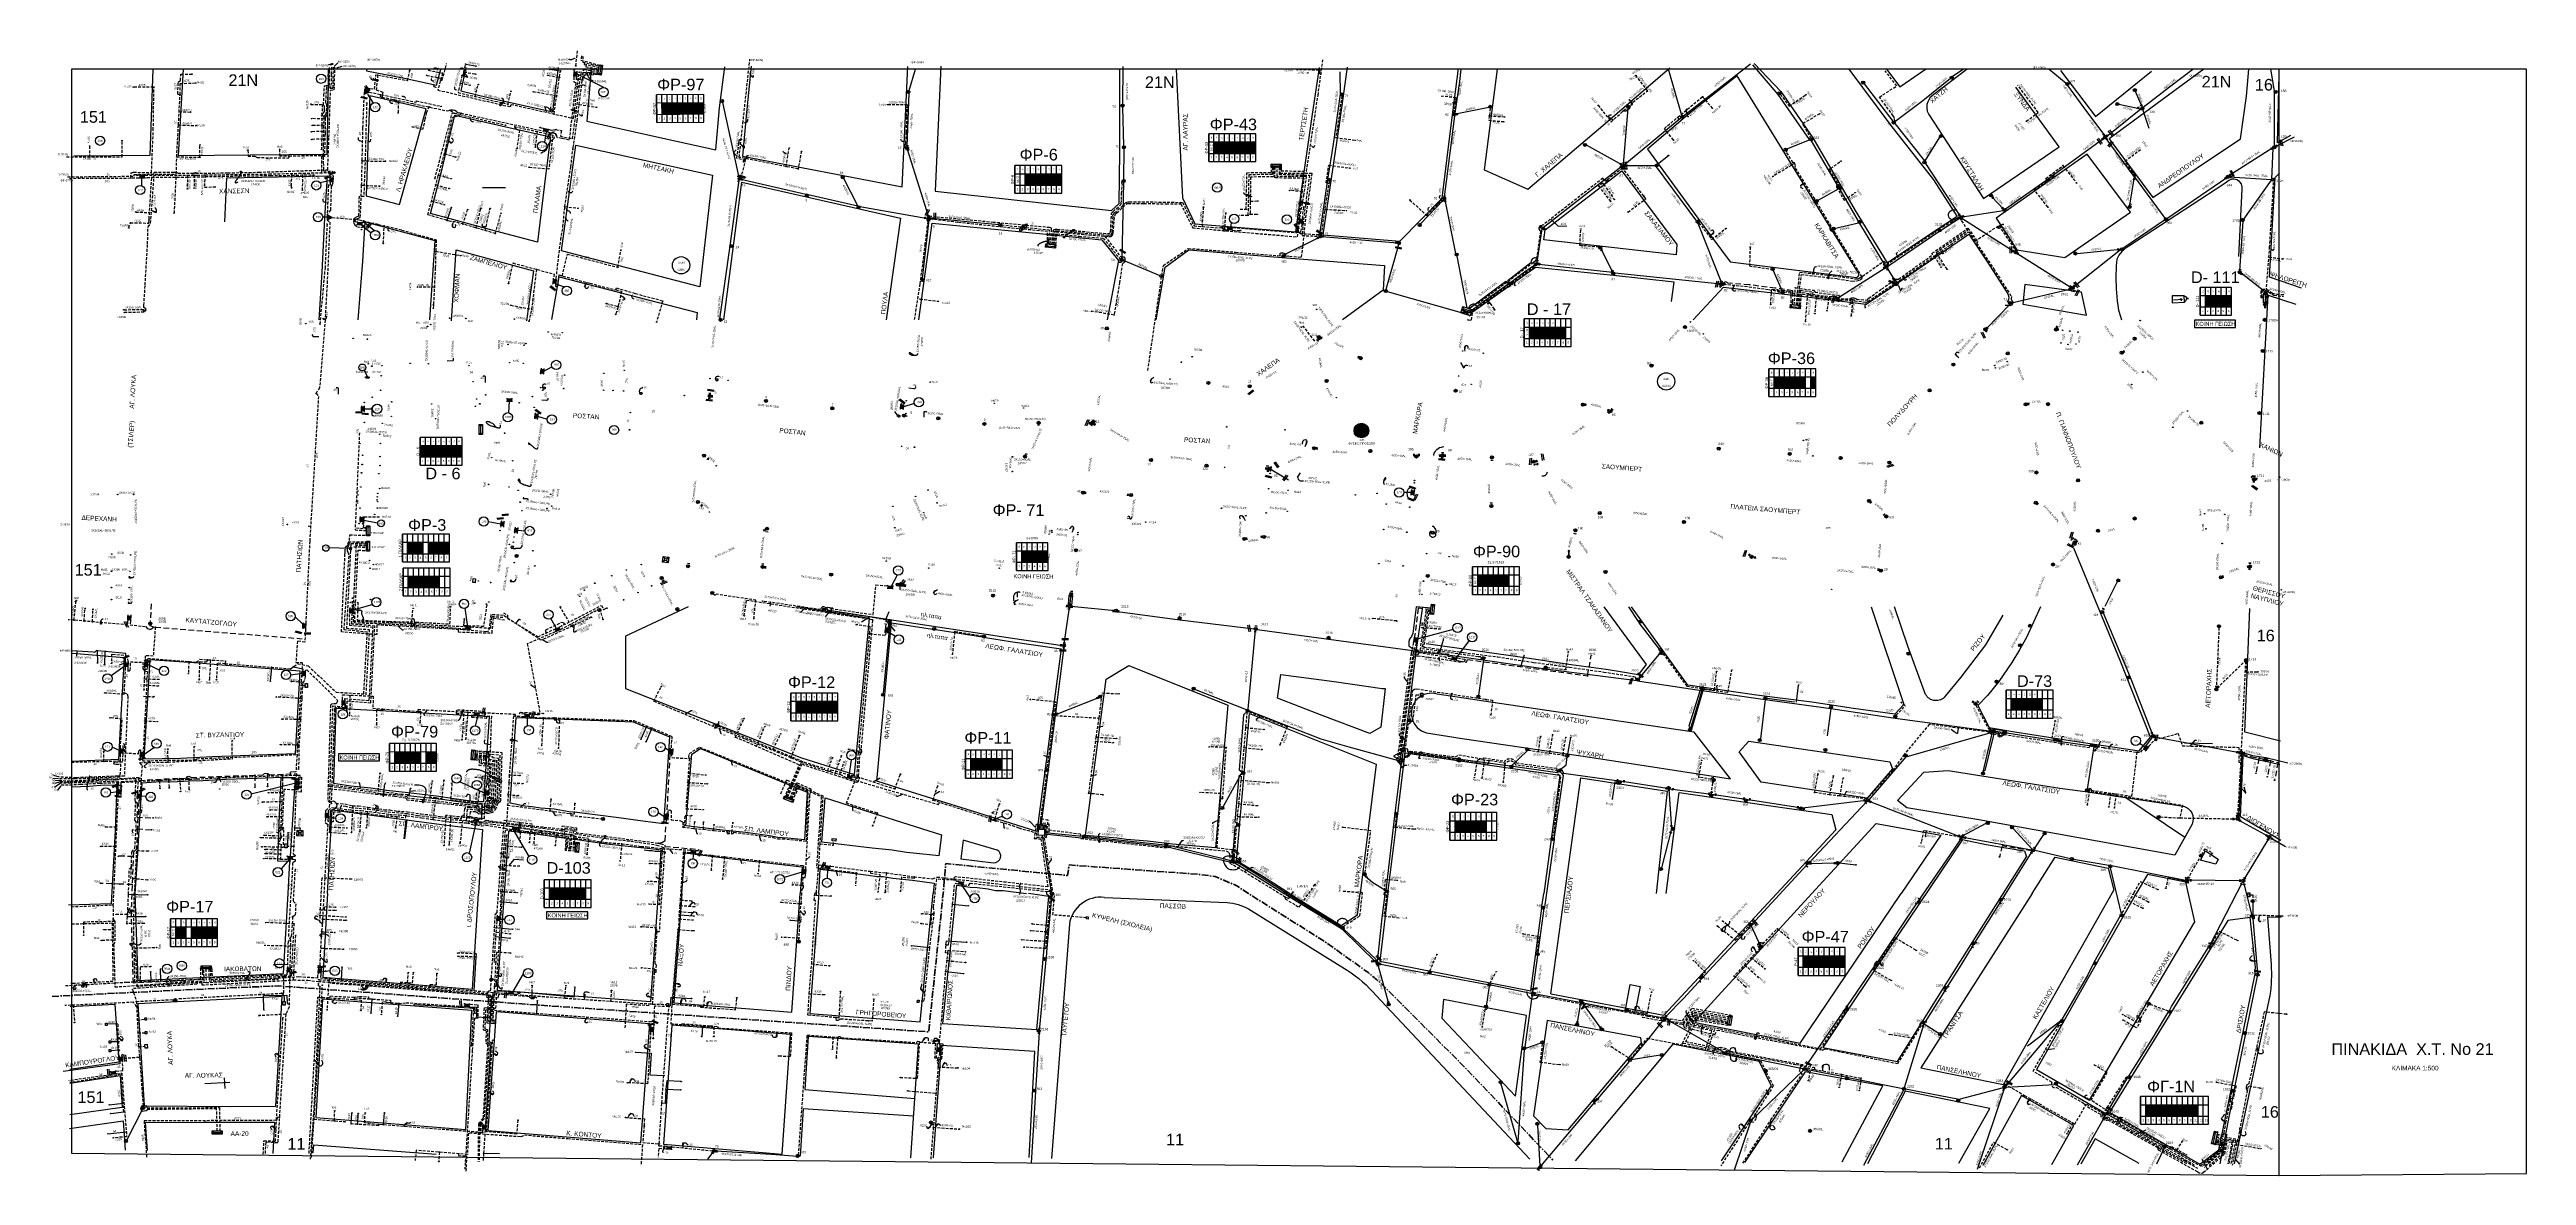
# Model space of a CAD drawing. Header units: millimetres. Extents: x 2893 to 4023, y 216 to 730.
import ezdxf
from ezdxf.enums import TextEntityAlignment as Align

# ---------------------------------------------------------------- set-up
doc = ezdxf.new("R2010")
doc.units = ezdxf.units.MM
doc.linetypes.add('CENTER', pattern=[50.8, 31.75, -6.35, 6.35, -6.35])
doc.linetypes.add('DASHED', pattern=[19.05, 12.7, -6.35])
for name, color, linetype in [('Link Box 2 Διευθύνσεων', 7, 'Continuous'), ('Link Box 4 Διευθύνσεων', 7, 'Continuous'), ('Pillar', 7, 'Continuous'), ('Pillar OTE', 7, 'Continuous'), ('Pillar Δημοτικού Φωτισμού', 7, 'Continuous'), ('Pillar Τροχαίας', 7, 'Continuous'), ('Άγνωστα', 7, 'Continuous'), ('Άγνωστα @ 1', 7, 'Continuous'), ('Ασφαλειοκιβώτια Χ.Τ 6 αναχωρήσεων', 7, 'Continuous'), ('Ασφαλειοκιβώτια Χ.Τ 8 αναχωρήσεων', 7, 'Continuous'), ('Ασφαλειοκιβώτια Χ.Τ 9 αναχωρήσεων', 7, 'Continuous'), ('Γέφυρες Εναέριου Δικτύου', 7, 'Continuous'), ('Γυμνά εναέρια ΧΤ   4x35CU', 7, 'Continuous'), ('Γυμνά εναέρια ΧΤ (1Φ)   2x16AL', 7, 'Continuous'), ('Γυμνά εναέρια ΧΤ (1Φ)   2x16CU', 7, 'Continuous'), ('Γυμνά εναέρια ΧΤ (2Φ)   3x50AL', 7, 'Continuous'), ('Γυμνά εναέρια ΧΤ (3Φ)   3x35+35CU', 7, 'Continuous'), ('Γυμνά εναέρια ΧΤ (3Φ)   3x50+35CU', 7, 'Continuous'), ('Γυμνά εναέρια ΧΤ (3Φ)   4x16AL', 7, 'Continuous'), ('Γυμνά εναέρια ΧΤ (3Φ)   4x16CU', 7, 'Continuous'), ('Γυμνά εναέρια ΧΤ (3Φ)   4x35AL', 7, 'Continuous'), ('Γυμνά εναέρια ΧΤ (3Φ)   4x35CU', 7, 'Continuous'), ('Γυμνά εναέρια ΧΤ (3Φ)   4x50AL', 7, 'Continuous'), ('Γυμνά εναέρια ΧΤ (3Φ)   4x50CU', 7, 'Continuous'), ('Γυμνά εναέρια ΧΤ και ΦΟΠ (1Φ)   2x16+16AL', 7, 'Continuous'), ('Γυμνά εναέρια ΧΤ και ΦΟΠ (2Φ)   3x50+35+16CU', 7, 'Continuous'), ('Γυμνά εναέρια ΧΤ και ΦΟΠ (3Φ)   4x16+16AL', 7, 'Continuous'), ('Γυμνά εναέρια ΧΤ και ΦΟΠ (3Φ)   4x50+16AL', 7, 'Continuous'), ('Εναέρια παροχή ΧΤ 4x16', 7, 'Continuous'), ('Επίτονοι', 7, 'Continuous'), ('Επιγραφές - Σχήματα', 7, 'Continuous'), ('Επιτοίχιο Κουτί', 7, 'Continuous'), ('Καλώδια ΧΤ   2x50+16', 7, 'DASHED'), ('Καλώδια ΧΤ   2x6AL', 7, 'DASHED'), ('Καλώδια ΧΤ   3x150 AL+50XLPE', 7, 'DASHED'), ('Καλώδια ΧΤ   3x150+50AL', 7, 'DASHED'), ('Καλώδια ΧΤ   3x150+50AL XLPE', 7, 'DASHED'), ('Καλώδια ΧΤ   3x150+50CU', 7, 'DASHED'), ('Καλώδια ΧΤ   3x150+70 AL', 7, 'DASHED'), ('Καλώδια ΧΤ   3x150+70AL', 7, 'DASHED'), ('Καλώδια ΧΤ   3x150AL+50CU', 7, 'DASHED'), ('Καλώδια ΧΤ   3x150AL+50XLPE', 7, 'DASHED'), ('Καλώδια ΧΤ   3x48+38+16.5', 7, 'DASHED'), ('Καλώδια ΧΤ   3x95+35 CU', 7, 'DASHED'), ('Καλώδια ΧΤ   3x95+35 XLPE', 7, 'DASHED'), ('Καλώδια ΧΤ   3x95+50 AL XLPE', 7, 'DASHED'), ('Καλώδια ΧΤ   3x95+50CU', 7, 'DASHED'), ('Καλώδια ΧΤ   4x16AL', 7, 'DASHED'), ('Καλώδια ΧΤ   4x25CU', 7, 'DASHED'), ('Καλώδια ΧΤ   4x50AL', 7, 'DASHED'), ('Καλώδια ΧΤ   4x50CU', 7, 'DASHED'), ('Καλώδια ΧΤ   4x6CU', 7, 'DASHED'), ('Μηχανική τομή', 7, 'Continuous'), ('Περίπτερο', 7, 'Continuous'), ('Στύλος Ξύλινος', 7, 'Continuous'), ('Στύλος Ξύλινος @ 1', 7, 'Continuous'), ('Στύλος ΦΜ', 7, 'Continuous'), ('Στύλος ΦΜ @ 1', 7, 'Continuous'), ('Συνδέσεις', 7, 'Continuous'), ('Συνεστραμμένα ΧΤ   3x70+54.6+25 AL', 7, 'SYN_LINE'), ('Τομή', 7, 'Continuous'), ('Υποσταθμοί', 7, 'Continuous'), ('Υποσταθμός εναέριος 2 στύλων', 7, 'Continuous'), ('Υποσταθμός εναέριος πλεκτός', 7, 'Continuous'), ('Υποσταθμός πόλεως', 7, 'Continuous'), ('Υπόβαθρο ΔΕΗ', 7, 'Continuous'), ('Υπόγεια Καλώδια Δικτύου ΧΤ   .04', 7, 'DASHED'), ('Υπόγεια Καλώδια Δικτύου ΧΤ   .075', 7, 'DASHED'), ('Υπόγεια Καλώδια Δικτύου ΧΤ   .10', 7, 'DASHED'), ('Υπόγεια Καλώδια Δικτύου ΧΤ   .15', 7, 'DASHED'), ('Υπόγεια καλώδια Δικτύου ΧΤ και Παρ. ΧΤ - 3X150+70 AL', 7, 'DASHED'), ('Υπόγεια καλώδια Παροχών ΧΤ   .0225', 7, 'DASHED'), ('Υπόγεια καλώδια Παροχών ΧΤ   .075', 7, 'DASHED'), ('Υπόγεια καλώδια Παροχών ΧΤ   .10', 7, 'DASHED'), ('Υπόγεια καλώδια Παροχών ΧΤ   .15', 7, 'DASHED'), ('Υπόγεια καλώδια Παροχών ΧΤ   4x16AL', 7, 'DASHED'), ('Υπόγεια καλώδια Παροχών ΧΤ   4x16CU', 7, 'DASHED'), ('Υπόγεια καλώδια Παροχών ΧΤ   4x25', 7, 'DASHED'), ('Υπόγεια καλώδια Παροχών ΧΤ   4x50AL', 7, 'DASHED'), ('Υπόγεια καλώδια Παροχών ΧΤ   4x6', 7, 'DASHED'), ('Χώρος', 7, 'Continuous')]:
    doc.layers.add(name, color=color, linetype=linetype)
doc.styles.add('arial', font='ARIAL.TTF')
doc.styles.get("Standard").update_dxf_attribs({"font": 'ARIAL.TTF'})
doc.linetypes.add('SYN_LINE', pattern='A,0.5,-0.0001,["/\\/\\/\\/",Standard,S=0.1,R=0,X=0,Y=-0.05],-0.25', length=0.7501)
doc.dimstyles.new('ISO-25', dxfattribs={"dimtxt": 2.5, "dimasz": 2.5, "dimexe": 1.25, "dimexo": 0.625, "dimtad": 1, "dimtxsty": 'Standard', "dimcen": 2.5, "dimadec": 0, "dimazin": 0, "dimtfac": 1, "dimtmove": 0, "dimatfit": 3, "dimfxl": 1, "dimarcsym": 0})

# ---------------------------------------------------------------- blocks, each defined once
blk = doc.blocks.new('LINK BOX 4 ΑΝΑΧΩΡΗΣΕΩΝ')
at = {"layer": 'Link Box 4 Διευθύνσεων', "ltscale": 40}
blk.add_hatch(color=256, dxfattribs=at).paths.add_polyline_path([(-3.5, 0), (-3.5, -4.7), (3.5, -4.7), (3.5, 0)])
for p, q in [((-3.5, 0), (-5.3, 0)), ((5.3, 0), (3.5, 0)), ((-3.5, -4.7), (-5.3, -4.7)), ((5.3, -4.7), (3.5, -4.7))]:
    blk.add_line(p, q, dxfattribs=at)
blk.add_lwpolyline([(-3.5, -4.7), (-3.5, 0), (3.5, 0), (3.5, -4.7)], close=True, dxfattribs=at)
blk = doc.blocks.new('_ΣΥΝΔΕΣΗ')
at = {"layer": 'Συνδέσεις', "linetype": 'SYN_LINE', "ltscale": 40}
blk.add_hatch(color=256, dxfattribs=at).paths.add_polyline_path([(-116.7, 2339.6, 1), (-117.7, 2339.6, 1)])
at = {"layer": 'Συνδέσεις'}
blk.add_circle((-117.2, 2339.6), 0.5, dxfattribs=at)
blk = doc.blocks.new('ΥΠΟΣΤΑΘΜΟΣ ΠΟΛΕΩΣ')
at = {"layer": 'Υποσταθμός πόλεως', "linetype": 'Continuous', "ltscale": 40}
blk.add_lwpolyline([(-8.6, 2.8), (8.6, 2.8), (8.6, -2.8), (-8.6, -2.8)], close=True, dxfattribs=at)
for points in [[(-5.8, 0), (-8.6, 2.8)], [(5.8, 0), (8.6, 2.8)], [(-8.6, -2.8), (-5.8, 0)], [(-5.8, 0), (5.8, 0)], [(8.6, -2.8), (5.8, 0)]]:
    blk.add_lwpolyline(points, dxfattribs=at)
at = {"layer": 'Υποσταθμός πόλεως', "linetype": 'SYN_LINE', "ltscale": 40, "flags": 1}
for tag, p in [('ΜΕΤΑΣΧΗΜΑΤΙΣΜΟΣ', (10.6, 2.4)), ('ΙΣΧΥΣ', (10.6, -0.4)), ('ΑΡΙΘΜΟΣ', (10.7, -3.1))]:
    blk.add_attdef(tag, p, '', height=1.8, dxfattribs=at)
blk = doc.blocks.new('ΥΠΑΡΧΩΝ ΤΣΙΜΕΝΤΕΝΙΟΣ ΣΤΥΛΟΣ')
at = {"layer": 'Στύλος ΦΜ'}
blk.add_hatch(color=7, dxfattribs=at).paths.add_polyline_path([(-1.3, -2.3, 0.574793), (2.6, 0, 0.268822), (1.3, 2.3)])
blk.add_line((-1.3, -2.3), (1.3, 2.3), dxfattribs=at)
blk.add_circle((0, 0), 2.62, dxfattribs=at)
at = {"layer": 'Στύλος ΦΜ', "flags": 4}
for tag, p in [('ΤΥΠΟΣ', (-4.9, 3)), ('ΑΡΙΘΜΟΣ', (-4.7, 8.1))]:
    blk.add_attdef(tag, p, '', height=4, dxfattribs=at)
blk = doc.blocks.new('ΜΗΧΑΝΙΚΗ ΤΟΜΗ')
at = {"layer": 'Μηχανική τομή', "ltscale": 40}
for p, q in [((-1.9, 0.8), (1.9, 0.8)), ((1.9, 0), (-1.9, 0))]:
    blk.add_line(p, q, dxfattribs=at)
blk = doc.blocks.new('ΤΟΜΗ')
at = {"layer": 'Τομή', "ltscale": 40}
for p, q in [((-5.7, 0), (5.7, 0)), ((5.7, -2.3), (-5.7, -2.3))]:
    blk.add_line(p, q, dxfattribs=at)
blk = doc.blocks.new('ΥΠΟΣΤΑΘΜΟΣ ΕΝΑΕΡΙΟΣ ΕΠΙ 2 ΣΤΥΛΩΝ')
at = {"layer": 'Υποσταθμός εναέριος 2 στύλων', "linetype": 'Continuous'}
for points in [[(-12, -2.1, 0.574793), (-8.5, -0.1, 0.268822), (-9.6, 2)], [(9.7, -2.1, 0.574793), (13.2, -0.1, 0.268822), (12, 1.9)]]:
    blk.add_hatch(color=256, dxfattribs=at).paths.add_polyline_path(points)
for p, q in [((-12, -2.1), (-9.6, 2)), ((9.7, -2.1), (12, 1.9))]:
    blk.add_line(p, q, dxfattribs=at)
for centre in [(-10.8, -0.1), (10.8, -0.1)]:
    blk.add_circle(centre, 2.36, dxfattribs=at)
at = {"layer": 'Υποσταθμός πόλεως', "linetype": 'Continuous', "ltscale": 40}
blk.add_lwpolyline([(-8.6, 2.8), (8.6, 2.8), (8.6, -2.8), (-8.6, -2.8)], close=True, dxfattribs=at)
for points in [[(-5.8, 0), (-8.6, 2.8)], [(-8.6, -2.8), (-5.8, 0)], [(-5.8, 0), (5.8, 0)], [(5.8, 0), (8.6, 2.8)], [(8.6, -2.8), (5.8, 0)]]:
    blk.add_lwpolyline(points, dxfattribs=at)
at = {"layer": 'Υποσταθμός εναέριος 2 στύλων', "ltscale": 40, "flags": 1}
for tag, p in [('ΜΕΤΑΣΧΗΜΑΤΙΣΜΟΣ', (14.1, 2.5)), ('ΙΣΧΥΣ', (14.1, -0.3)), ('ΑΡΙΘΜΟΣ', (14.2, -3))]:
    blk.add_attdef(tag, p, '', height=1.8, dxfattribs=at)
blk = doc.blocks.new('ΥΠΑΡΧΩΝ ΞΥΛΙΝΟΣ ΣΤΥΛΟΣ')
at = {"layer": 'Στύλος Ξύλινος'}
h = blk.add_hatch(color=7, dxfattribs=at)
h.paths.add_polyline_path([(-2.6, 0, 0.270008), (-1.3, -2.3), (1.3, 2.3, 0.576266)])
h.paths.add_polyline_path([(-1.3, -2.3, 0.574793), (2.6, 0, 0.268822), (1.3, 2.3)])
at = {"layer": 'Στύλος Ξύλινος', "color": 7}
blk.add_line((-1.3, -2.3), (1.3, 2.3), dxfattribs=at)
blk.add_circle((0, 0), 2.62, dxfattribs=at)
at = {"layer": 'Στύλος Ξύλινος', "flags": 4}
for tag, p in [('ΑΡΙΘΜΟΣ', (-4.9, 8.6)), ('ΤΥΠΟΣ', (-4.8, 3.4))]:
    blk.add_attdef(tag, p, '', height=4, dxfattribs=at)
blk = doc.blocks.new('ΑΣΦΑΛΕΙΟΚΙΒΩΤΙΟ ΥΠΟΣΤΑΘΜΟΥ 9 ΑΝΑΧΩΡΗΣΕΩΝ')
at = {"layer": 'Ασφαλειοκιβώτια Χ.Τ 9 αναχωρήσεων', "ltscale": 40}
for p, q in [((-23.8, 40.4), (24, 40.4)), ((-23.8, 31.4), (24, 31.4)), ((-23.8, 22.4), (24, 22.4)), ((-23.8, 13.4), (24, 13.4)), ((-23.8, 4.4), (24, 4.4)), ((-9.7, 40.4), (-9.7, -40.6)), ((9.9, 40.4), (9.9, -40.6)), ((-23.8, -4.6), (24, -4.6)), ((-23.8, -13.6), (24, -13.6)), ((-23.8, -22.6), (24, -22.6)), ((-23.8, -31.6), (24, -31.6))]:
    blk.add_line(p, q, dxfattribs=at)
at = {"layer": 'Ασφαλειοκιβώτια Χ.Τ 9 αναχωρήσεων'}
blk.add_lwpolyline([(-23.8, -40.6), (24, -40.6), (24, 40.4), (-23.8, 40.4)], close=True, dxfattribs=at)
for s, p in [('1', (-18.5, 37.2)), ('2', (-18.5, 28.7)), ('3', (-18.5, 19.6)), ('4', (-18.5, 10.6)), ('5', (-18.5, 1.6)), ('6', (-18.5, -7.6)), ('7', (-18.5, -15.8)), ('8', (-18.5, -25.5)), ('9', (-18.5, -34.2))]:
    blk.add_text(s, height=3.6, rotation=270, dxfattribs=at).set_placement(p)
at = {"layer": 'Ασφαλειοκιβώτια Χ.Τ 9 αναχωρήσεων', "ltscale": 40}
for tag, height, p in [('ΟΝΟΜΑ', 5, (-0.2, 44.3)), ('ΚΕΙΜΕΝΟ 1', 2, (17.1, 35.6)), ('ΚΕΙΜΕΝΟ 2', 2, (17.1, 26.9)), ('ΚΕΙΜΕΝΟ 3', 2, (17.1, 17.7)), ('ΚΕΙΜΕΝΟ 4', 2, (17.1, 8.7)), ('ΚΕΙΜΕΝΟ 5', 2, (17.1, -0.1)), ('ΣΧ', 2, (-0.1, -42.6)), ('ΚΕΙΜΕΝΟ 6', 2, (17.1, -9.1)), ('ΚΕΙΜΕΝΟ 7', 2, (17.1, -18.1)), ('ΚΕΙΜΕΝΟ 8', 2, (17.1, -26.9)), ('ΚΕΙΜΕΝΟ 9', 2, (17.1, -36))]:
    blk.add_attdef(tag, text='', height=height, dxfattribs=at).set_placement(p, align=Align.MIDDLE_CENTER)
blk = doc.blocks.new('ΠΡΟΒΛΕΠΟΜΕΝΟΣ ΤΣΙΜΕΝΤΕΝΙΟΣ ΣΤΥΛΟΣ')
at = {"layer": 'Στύλος ΦΜ', "color": 7}
blk.add_line((-1.3, -2.3), (1.3, 2.3), dxfattribs=at)
blk.add_circle((0, 0), 2.62, dxfattribs=at)
at = {"layer": 'Στύλος ΦΜ', "flags": 4}
for tag, p in [('ΑΡΙΘΜΟΣ', (-4, 8.3)), ('ΤΥΠΟΣ', (-4.1, 3.2))]:
    blk.add_attdef(tag, p, '', height=4, dxfattribs=at)
blk = doc.blocks.new('PILLAR ΔΗΜΟΤΙΚΟΥ ΦΩΤΙΣΜΟΥ')
at = {"layer": 'Pillar Δημοτικού Φωτισμού', "ltscale": 40}
for p, q in [((-3.6, 2), (3.1, 2)), ((-3.6, -2), (-3.6, 2)), ((3.1, 2), (3.1, -2)), ((3.1, -2), (-3.6, -2))]:
    blk.add_line(p, q, dxfattribs=at)
at = {"layer": 'Pillar Δημοτικού Φωτισμού', "insert": (-2.1, 0.7), "char_height": 1.357, "width": 109.961, "attachment_point": 1}
blk.add_mtext('{\\fArial|b1|i0|c161|p34;ΠΔΦ}', dxfattribs=at)
blk = doc.blocks.new('ΕΠΙΤΟΙΧΙΟ ΚΟΥΤΙ')
at = {"layer": 'Επιτοίχιο Κουτί', "ltscale": 40}
blk.add_lwpolyline([(-2.1, 1.4), (1.9, 1.4), (1.9, -1.4), (-2.1, -1.4)], close=True, dxfattribs=at)
blk = doc.blocks.new('PILLAR ΟΤΕ')
at = {"layer": 'Pillar OTE', "ltscale": 40}
blk.add_lwpolyline([(-3.3, 2), (3.4, 2), (3.4, -2), (-3.3, -2)], close=True, dxfattribs=at)
at = {"layer": 'Pillar OTE', "insert": (-1.8, 0.7), "char_height": 1.357, "width": 109.961, "attachment_point": 1}
blk.add_mtext('{\\fArial|b1|i0|c161|p34;OTE}', dxfattribs=at)
blk = doc.blocks.new('Pillar')
at = {"layer": 'Υποσταθμός πόλεως', "linetype": 'Continuous', "ltscale": 40}
blk.add_lwpolyline([(-8.6, 2.8), (8.6, 2.8), (8.6, -2.8), (-8.6, -2.8)], close=True, dxfattribs=at)
for points in [[(-5.8, 0), (-8.6, 2.8)], [(-8.6, -2.8), (-5.8, 0)], [(-5.8, 0), (5.8, 0)], [(5.8, 0), (8.6, 2.8)], [(8.6, -2.8), (5.8, 0)]]:
    blk.add_lwpolyline(points, dxfattribs=at)
at = {"layer": 'Pillar', "ltscale": 40}
blk.add_attdef('PILLAR', (-5.7, 3.7), '', height=2.52, dxfattribs=at)
blk = doc.blocks.new('LINK BOX 2 ΑΝΑΧΩΡΗΣΕΩΝ')
at = {"layer": 'Link Box 2 Διευθύνσεων', "ltscale": 40}
blk.add_hatch(color=256, dxfattribs=at).paths.add_polyline_path([(-2, 1.3), (-2, -1.5), (1.9, -1.5), (1.9, 1.3)])
for p, q in [((-2, -0.1), (-4.3, -0.1)), ((4.1, -0.1), (1.9, -0.1))]:
    blk.add_line(p, q, dxfattribs=at)
blk.add_lwpolyline([(-2, -1.5), (-2, 1.3), (1.9, 1.3), (1.9, -1.5)], close=True, dxfattribs=at)
blk = doc.blocks.new('ΠΕΡΙΠΤΕΡΟ')
at = {"layer": 'Περίπτερο', "ltscale": 40}
for p, q in [((-4.9, 5), (-1.7, 1.8)), ((1.8, 1.8), (5, 5)), ((-1.7, -1.7), (-4.9, -4.9)), ((1.8, -1.7), (5, -4.9))]:
    blk.add_line(p, q, dxfattribs=at)
for points in [[(-4.9, 5), (5, 5), (5, -4.9), (-4.9, -4.9)], [(-1.7, 1.8), (1.8, 1.8), (1.8, -1.7), (-1.7, -1.7)]]:
    blk.add_lwpolyline(points, close=True, dxfattribs=at)
blk = doc.blocks.new('ΑΣΦΑΛΕΙΟΚΙΒΩΤΙΟ ΥΠΟΣΤΑΘΜΟΥ 6 ΑΝΑΧΩΡΗΣΕΩΝ')
at = {"layer": 'Ασφαλειοκιβώτια Χ.Τ 6 αναχωρήσεων', "ltscale": 40}
for p, q in [((-23.9, 27), (23.9, 27)), ((-23.9, 18), (23.9, 18)), ((-23.9, 9), (23.9, 9)), ((-23.9, 0), (23.9, 0)), ((-9.8, 27), (-9.8, -27)), ((9.8, 27), (9.8, -27)), ((-23.9, -9), (23.9, -9)), ((-23.9, -18), (23.9, -18))]:
    blk.add_line(p, q, dxfattribs=at)
at = {"layer": 'Ασφαλειοκιβώτια Χ.Τ 6 αναχωρήσεων'}
blk.add_lwpolyline([(-23.9, -27), (23.9, -27), (23.9, 27), (-23.9, 27)], close=True, dxfattribs=at)
for s, p in [('1', (-18.6, 24.3)), ('2', (-18.6, 15.7)), ('3', (-18.6, 6.6)), ('4', (-18.6, -2.4)), ('5', (-18.6, -11.4)), ('6', (-18.6, -20.5))]:
    blk.add_text(s, height=3.6, rotation=270, dxfattribs=at).set_placement(p)
at = {"layer": 'Ασφαλειοκιβώτια Χ.Τ 6 αναχωρήσεων', "ltscale": 40}
for tag, height, p in [('ΟΝΟΜΑ', 5, (-0.3, 31.7)), ('ΚΕΙΜΕΝΟ 1', 2, (17, 22.4)), ('ΚΕΙΜΕΝΟ 2', 2, (17, 13.7)), ('ΚΕΙΜΕΝΟ 3', 2, (17, 4.3)), ('ΣΧ', 2, (-0.2, -29.2)), ('ΚΕΙΜΕΝΟ 4', 2, (17, -4.7)), ('ΚΕΙΜΕΝΟ 5', 2, (17, -13.5)), ('ΚΕΙΜΕΝΟ 6', 2, (17, -22.4))]:
    blk.add_attdef(tag, text='', height=height, dxfattribs=at).set_placement(p, align=Align.MIDDLE_CENTER)
blk = doc.blocks.new('ΑΣΦΑΛΕΙΟΚΙΒΩΤΙΟ ΥΠΟΣΤΑΘΜΟΥ 8 ΑΝΑΧΩΡΗΣΕΩΝ')
at = {"layer": 'Ασφαλειοκιβώτια Χ.Τ 8 αναχωρήσεων', "ltscale": 40}
for p, q in [((-23.9, 36), (23.9, 36)), ((-23.9, 27), (23.9, 27)), ((-23.9, 18), (23.9, 18)), ((-23.9, 9), (23.9, 9)), ((-23.9, 0), (23.9, 0)), ((-9.8, 36), (-9.8, -36)), ((9.8, 36), (9.8, -36)), ((-23.9, -9), (23.9, -9)), ((-23.9, -18), (23.9, -18)), ((-23.9, -27), (23.9, -27))]:
    blk.add_line(p, q, dxfattribs=at)
at = {"layer": 'Ασφαλειοκιβώτια Χ.Τ 8 αναχωρήσεων'}
blk.add_lwpolyline([(-23.9, -36), (23.9, -36), (23.9, 36), (-23.9, 36)], close=True, dxfattribs=at)
for s, p in [('1', (-18.7, 33)), ('2', (-18.7, 24.4)), ('3', (-18.7, 15.3)), ('4', (-18.7, 6.3)), ('5', (-18.7, -2.7)), ('6', (-18.7, -11.8)), ('7', (-18.7, -20.1)), ('8', (-18.7, -29.8))]:
    blk.add_text(s, height=3.6, rotation=270, dxfattribs=at).set_placement(p)
at = {"layer": 'Ασφαλειοκιβώτια Χ.Τ 8 αναχωρήσεων', "ltscale": 40}
for tag, height, p in [('ΟΝΟΜΑ', 5, (-0.3, 39.9)), ('ΚΕΙΜΕΝΟ 1', 2, (17, 31.3)), ('ΚΕΙΜΕΝΟ 2', 2, (17, 22.6)), ('ΚΕΙΜΕΝΟ 3', 2, (17, 13.3)), ('ΚΕΙΜΕΝΟ 4', 2, (17, 4.4)), ('ΣΧ', 2, (-0.2, -38.4)), ('ΚΕΙΜΕΝΟ 5', 2, (17, -4.5)), ('ΚΕΙΜΕΝΟ 6', 2, (17, -13.4)), ('ΚΕΙΜΕΝΟ 7', 2, (17, -22.5)), ('ΚΕΙΜΕΝΟ 8', 2, (17, -31.2))]:
    blk.add_attdef(tag, text='', height=height, dxfattribs=at).set_placement(p, align=Align.MIDDLE_CENTER)
blk = doc.blocks.new('ΥΠΟΣΤΑΘΜΟΣ ΕΝΑΕΡΙΟΣ ΠΛΕΚΤΟΣ')
at = {"layer": 'Υποσταθμός εναέριος πλεκτός', "ltscale": 40}
for points in [[(-8.6, 5.6), (8.6, 5.6), (8.6, 0), (-8.6, 0)], [(-8.6, 0), (8.6, 0), (8.6, -5.6), (-8.6, -5.6)]]:
    blk.add_lwpolyline(points, close=True, dxfattribs=at)
for points in [[(-5.8, 2.8), (-8.6, 5.6)], [(-8.6, 0), (-5.8, 2.8)], [(-8.6, 0), (8.6, -5.6)], [(8.6, 0), (-8.6, -5.6)], [(-5.8, 2.8), (5.8, 2.8)], [(5.8, 2.8), (8.6, 5.6)], [(8.6, 0), (5.8, 2.8)]]:
    blk.add_lwpolyline(points, dxfattribs=at)
at = {"layer": 'Υποσταθμός εναέριος πλεκτός', "linetype": 'SYN_LINE', "ltscale": 40, "flags": 1}
for tag, p in [('ΜΕΤΑΣΧΗΜΑΤΙΣΜΟΣ', (10.6, 1.9)), ('ΙΣΧΥΣ', (10.6, -0.9)), ('ΑΡΙΘΜΟΣ', (10.7, -3.6))]:
    blk.add_attdef(tag, p, '', height=1.8, dxfattribs=at)
blk = doc.blocks.new('ΠΡΟΒΛΕΠΟΜΕΝΟΣ ΥΠΟΣΤΑΘΜΟΣ ΣΕ ΚΛΕΙΣΤΟ ΧΩΡΟ')
at = {"layer": 'Υποσταθμοί', "ltscale": 40}
blk.add_line((-9.5, -3.1), (9.5, 3.1), dxfattribs=at)
blk.add_lwpolyline([(-9.5, -3.1), (-9.5, 3.1), (9.5, 3.1), (9.5, -3.1)], close=True, dxfattribs=at)
at = {"layer": 'Υποσταθμοί', "linetype": 'SYN_LINE', "ltscale": 40, "flags": 1}
for tag, p in [('ΜΕΤΑΣΧΗΜΑΤΙΣΜΟΣ', (11.6, 2.3)), ('ΙΣΧΥΣ', (11.6, -0.8)), ('ΑΡΙΘΜΟΣ', (11.7, -3.8))]:
    blk.add_attdef(tag, p, '', height=2, dxfattribs=at)
blk = doc.blocks.new('ΕΠΙΤΟΝΟΣ')
at = {"layer": 'Επίτονοι', "lineweight": 40, "ltscale": 40}
blk.add_hatch(color=256, dxfattribs=at).paths.add_polyline_path([(-1.1, 6.5), (0, 9.1), (1.1, 6.5)])
for p, q in [((-1.1, 6.5), (0, 9.1)), ((1.1, 6.5), (-1.1, 6.5)), ((-1.1, 6.5), (0, 6.5)), ((0, 9.1), (1.1, 6.5)), ((0, 6.5), (0, 0))]:
    blk.add_line(p, q, dxfattribs=at)
blk = doc.blocks.new('ΧΩΡΟΣ')
at = {"layer": 'Χώρος', "ltscale": 40, "true_color": 0xff4747}
blk.add_hatch(color=13, dxfattribs=at).paths.add_polyline_path([(12.2, -0.2, 1), (-13, -0.2, 1)])
at = {"layer": 'Χώρος', "ltscale": 40}
blk.add_circle((-0.4, -0.2), 12.6, dxfattribs=at)
at = {"layer": 'Χώρος', "ltscale": 30, "insert": (-3.1, 9.6), "char_height": 5.4, "width": 408.891, "attachment_point": 1}
blk.add_mtext('Φ', dxfattribs=at)
at = {"layer": 'Χώρος', "ltscale": 40}
blk.add_attdef('ΑΡΙΘΜΟΣ_001', (-5.2, -4), '', height=5.4, dxfattribs=at)
blk = doc.blocks.new('PILLAR ΤΡΟΧΑΙΑΣ')
at = {"layer": 'Pillar Τροχαίας', "ltscale": 40}
blk.add_lwpolyline([(-3.1, 1.8), (3.6, 1.8), (3.6, -2.2), (-3.1, -2.2)], close=True, dxfattribs=at)
at = {"layer": 'Pillar Τροχαίας', "insert": (-2.9, 0.7), "char_height": 1.357, "width": 109.961, "attachment_point": 1}
blk.add_mtext('{\\fArial|b1|i0|c161|p34;ΠΤΡΟΧ}', dxfattribs=at)
blk = doc.blocks.new('PINAKAKI13ORIZ')
at = {"layer": 'Ασφαλειοκιβώτια Χ.Τ 9 αναχωρήσεων', "ltscale": 40}
for p, q in [((1638.1, 65.2), (1638.1, 77.2)), ((1640.4, 65.2), (1640.4, 77.2)), ((1642.6, 65.2), (1642.6, 77.2)), ((1644.9, 65.2), (1644.9, 77.2)), ((1647.1, 65.2), (1647.1, 77.2)), ((1649.4, 65.2), (1649.4, 77.2)), ((1651.6, 65.2), (1651.6, 77.2)), ((1653.9, 65.2), (1653.9, 77.2)), ((1656.1, 65.2), (1656.1, 77.2)), ((1660.6, 65.2), (1660.6, 77.2)), ((1662.9, 65.2), (1662.9, 77.2)), ((1665.1, 65.2), (1665.1, 77.2)), ((1638.1, 73.6), (1658.4, 73.6)), ((1638.1, 68.7), (1658.4, 68.7)), ((1647.1, 73.6), (1667.4, 73.6)), ((1647.1, 68.7), (1667.4, 68.7))]:
    blk.add_line(p, q, dxfattribs=at)
at = {"layer": 'Ασφαλειοκιβώτια Χ.Τ 9 αναχωρήσεων'}
for points in [[(1649.4, 77.2), (1638.1, 77.2), (1638.1, 65.2), (1649.4, 65.2)], [(1658.4, 65.2), (1658.4, 77.2), (1649.4, 77.2)], [(1667.4, 65.2), (1667.4, 77.2), (1658.4, 77.2)], [(1649.4, 65.2), (1658.4, 65.2)], [(1658.4, 65.2), (1667.4, 65.2)]]:
    blk.add_lwpolyline(points, dxfattribs=at)
for s, p in [('1', (1638.9, 66.5)), ('2', (1641.1, 66.5)), ('3', (1643.3, 66.5)), ('4', (1645.6, 66.5)), ('5', (1647.8, 66.5)), ('6', (1650.1, 66.5)), ('7', (1652.2, 66.5)), ('8', (1654.6, 66.5)), ('9', (1656.8, 66.5)), ('10', (1659.1, 66.5)), ('11', (1661.2, 66.5)), ('12', (1663.6, 66.5)), ('13', (1665.8, 66.5))]:
    blk.add_text(s, height=0.9, dxfattribs=at).set_placement(p)
blk = doc.blocks.new('ΥΠΟΣΤΑΘΜΟΣ ΠΟΛΕΩΣ 13 ΑΝΑΧΩΡΗΣΕΩΝ')
at = {"layer": 'Υποσταθμός πόλεως', "ltscale": 40}
for p, q in [((-11.1, -2.8), (-11.1, -4)), ((-9.5, -2.8), (-9.5, -4)), ((-7.8, -2.8), (-7.8, -4)), ((-6, -2.8), (-6, -4)), ((-4.1, -2.8), (-4.1, -4)), ((-2.3, -2.8), (-2.3, -4)), ((-0.4, -2.8), (-0.4, -4)), ((1.5, -2.8), (1.5, -4)), ((3.4, -2.8), (3.4, -4)), ((5.4, -2.8), (5.4, -4)), ((7.3, -2.8), (7.3, -4)), ((9.3, -2.8), (9.3, -4)), ((11.1, -2.8), (11.1, -4))]:
    blk.add_line(p, q, dxfattribs=at)
blk.add_lwpolyline([(-11.4, 2.8), (11.4, 2.8), (11.4, -2.8), (-11.4, -2.8)], close=True, dxfattribs=at)
for points in [[(-8.6, 0), (-11.4, 2.8)], [(-11.4, -2.8), (-8.6, 0)], [(-8.6, 0), (8.6, 0)], [(8.6, 0), (11.4, 2.8)], [(11.4, -2.8), (8.6, 0)]]:
    blk.add_lwpolyline(points, dxfattribs=at)
at = {"layer": 'Υποσταθμός πόλεως', "linetype": 'SYN_LINE', "ltscale": 40, "flags": 1}
for tag, p in [('ΜΕΤΑΣΧΗΜΑΤΙΣΜΟΣ', (12.2, 1.7)), ('ΙΣΧΥΣ', (12.2, -1.1)), ('ΑΡΙΘΜΟΣ', (12.3, -3.8))]:
    blk.add_attdef(tag, p, '', height=1.8, dxfattribs=at)
blk = doc.blocks.new('TSONTA XT1')
at = {"ltscale": 40}
h = blk.add_hatch(color=256, dxfattribs=at)
h.dxf.hatch_style = 1
h.paths.add_polyline_path([(596, 2487.7), (597.1, 2488.8), (596, 2489.9), (594.9, 2488.8)])
blk.add_lwpolyline([(594.9, 2488.8), (596, 2489.9), (597.1, 2488.8), (596, 2487.7)], close=True, dxfattribs=at)

msp = doc.modelspace()

# ---------------------------------------------------------------- hatches: boundary and pattern name
at = {"layer": 'Άγνωστα'}
for color, points in [(173, [(3233.4, 432.5), (3233.4, 427.3), (3235.8, 427.3), (3235.8, 432.5)]), (85, [(3235.8, 432.5), (3235.8, 427.3), (3238.1, 427.3), (3238.1, 432.5)]), (5, [(3238.1, 432.5), (3238.1, 427.3), (3240.5, 427.3), (3240.5, 432.5)]), (2, [(3240.5, 432.5), (3240.5, 427.3), (3242.9, 427.3), (3242.9, 432.5)]), (3, [(3242.9, 432.5), (3242.9, 427.3), (3245.3, 427.3), (3245.3, 432.5)]), (1, [(3245.3, 432.5), (3245.3, 427.3), (3247.7, 427.3), (3247.7, 432.5)]), (6, [(3247.7, 432.5), (3247.7, 427.3), (3250.1, 427.3), (3250.1, 432.5)]), (17, [(3250.1, 432.5), (3250.1, 427.3), (3252.5, 427.3), (3252.5, 432.5)]), (30, [(3790.4, 433.8), (3788, 433.8), (3788, 428.6), (3790.4, 428.6)]), (5, [(3792.8, 433.8), (3790.4, 433.8), (3790.4, 428.6), (3792.8, 428.6)]), (2, [(3795.2, 433.8), (3792.8, 433.8), (3792.8, 428.6), (3795.2, 428.6)]), (62, [(3797.6, 433.8), (3795.2, 433.8), (3795.2, 428.6), (3797.6, 428.6)]), (17, [(3799.9, 433.8), (3797.6, 433.8), (3797.6, 428.6), (3799.9, 428.6)]), (85, [(3802.3, 433.8), (3799.9, 433.8), (3799.9, 428.6), (3802.3, 428.6)]), (6, [(3050.1, 404.3), (3052.5, 404.3), (3052.5, 409.5), (3050.1, 409.5)]), (85, [(3052.5, 404.3), (3054.9, 404.3), (3054.9, 409.5), (3052.5, 409.5)]), (190, [(3054.9, 404.3), (3057.3, 404.3), (3057.3, 409.5), (3054.9, 409.5)]), (17, [(3057.3, 404.3), (3059.7, 404.3), (3059.7, 409.5), (3057.3, 409.5)]), (30, [(3059.7, 404.3), (3062.1, 404.3), (3062.1, 409.5), (3059.7, 409.5)]), (4, [(3064.5, 404.3), (3066.8, 404.3), (3066.8, 409.5), (3064.4, 409.5)]), (2, [(3066.8, 404.3), (3069.2, 404.3), (3069.2, 409.5), (3066.8, 409.5)]), (85, [(3315.5, 406.5), (3313.1, 406.5), (3313.1, 401.3), (3315.5, 401.3)]), (5, [(3317.8, 406.5), (3315.5, 406.5), (3315.5, 401.3), (3317.8, 401.3)]), (6, [(3320.2, 406.5), (3317.8, 406.5), (3317.8, 401.3), (3320.2, 401.3)]), (173, [(3322.6, 406.5), (3320.2, 406.5), (3320.2, 401.3), (3322.6, 401.3)]), (30, [(3325, 406.5), (3322.6, 406.5), (3322.6, 401.3), (3325, 401.3)]), (2, [(3327.4, 406.5), (3325, 406.5), (3325, 401.3), (3327.4, 401.3)]), (256, [(3324.2, 379), (3323, 378.2), (3324.7, 377.6), (3324.7, 378.1)]), (5, [(3536.6, 378.1), (3534.2, 378.1), (3534.2, 372.9), (3536.6, 372.9)]), (173, [(3539, 378.1), (3536.6, 378.1), (3536.6, 372.9), (3539, 372.9)]), (17, [(3541.3, 378.1), (3539, 378.1), (3539, 372.9), (3541.3, 372.9)]), (62, [(3543.7, 378.1), (3541.3, 378.1), (3541.3, 372.9), (3543.7, 372.9)]), (2, [(3546.1, 378.1), (3543.7, 378.1), (3543.7, 372.9), (3546.1, 372.9)]), (6, [(3548.5, 378.1), (3546.1, 378.1), (3546.1, 372.9), (3548.5, 372.9)])]:
    msp.add_hatch(color=color, dxfattribs=at).paths.add_polyline_path(points)
at = {"layer": 'Ασφαλειοκιβώτια Χ.Τ 6 αναχωρήσεων'}
h = msp.add_hatch(color=5, dxfattribs=at)
h.dxf.hatch_style = 1
h.paths.add_polyline_path([(3879, 617.8), (3876.7, 617.8), (3876.7, 612.6), (3879, 612.6)])
h = msp.add_hatch(color=27, dxfattribs=at)
h.dxf.hatch_style = 1
h.paths.add_polyline_path([(3881.4, 617.8), (3879, 617.8), (3879, 612.6), (3881.4, 612.6)])
h = msp.add_hatch(color=62, dxfattribs=at)
h.dxf.hatch_style = 1
h.paths.add_polyline_path([(3883.8, 617.8), (3881.4, 617.8), (3881.4, 612.6), (3883.8, 612.6)])
h = msp.add_hatch(color=1, dxfattribs=at)
h.dxf.hatch_style = 1
h.paths.add_polyline_path([(3886.2, 617.8), (3883.8, 617.8), (3883.8, 612.6), (3886.2, 612.6)])
h = msp.add_hatch(color=2, dxfattribs=at)
h.dxf.hatch_style = 1
h.paths.add_polyline_path([(3888.6, 617.8), (3886.2, 617.8), (3886.2, 612.6), (3888.6, 612.6)])
h = msp.add_hatch(color=1, dxfattribs=at)
h.dxf.hatch_style = 1
h.paths.add_polyline_path([(3338.8, 501.2), (3336.4, 501.2), (3336.4, 495.9), (3338.8, 495.9)])
h = msp.add_hatch(color=2, dxfattribs=at)
h.dxf.hatch_style = 1
h.paths.add_polyline_path([(3341.2, 501.2), (3338.8, 501.2), (3338.8, 495.9), (3341.2, 495.9)])
h = msp.add_hatch(color=5, dxfattribs=at)
h.dxf.hatch_style = 1
h.paths.add_polyline_path([(3343.5, 501.2), (3341.2, 501.2), (3341.2, 495.9), (3343.6, 496)])
h = msp.add_hatch(color=30, dxfattribs=at)
h.dxf.hatch_style = 1
h.paths.add_polyline_path([(3345.9, 501.2), (3343.5, 501.2), (3343.6, 496), (3345.9, 496)])
h = msp.add_hatch(color=133, dxfattribs=at)
h.dxf.hatch_style = 1
h.paths.add_polyline_path([(3348.3, 501.2), (3345.9, 501.2), (3345.9, 496), (3348.3, 496)])
at = {"layer": 'Ασφαλειοκιβώτια Χ.Τ 8 αναχωρήσεων'}
h = msp.add_hatch(color=5, dxfattribs=at)
h.dxf.hatch_style = 1
h.paths.add_polyline_path([(3064.3, 549.3), (3061.9, 549.3), (3061.9, 544.1), (3064.3, 544.1)])
h = msp.add_hatch(color=30, dxfattribs=at)
h.dxf.hatch_style = 1
h.paths.add_polyline_path([(3066.7, 549.3), (3064.3, 549.3), (3064.3, 544.1), (3066.7, 544.1)])
h = msp.add_hatch(color=1, dxfattribs=at)
h.dxf.hatch_style = 1
h.paths.add_polyline_path([(3069.1, 549.3), (3066.7, 549.3), (3066.7, 544.1), (3069.1, 544.1)])
h = msp.add_hatch(color=133, dxfattribs=at)
h.dxf.hatch_style = 1
h.paths.add_polyline_path([(3071.4, 549.3), (3069.1, 549.3), (3069.1, 544.1), (3071.4, 544.1)])
h = msp.add_hatch(color=173, dxfattribs=at)
h.dxf.hatch_style = 1
h.paths.add_polyline_path([(3073.8, 549.3), (3071.4, 549.3), (3071.4, 544.1), (3073.8, 544.1)])
h = msp.add_hatch(color=85, dxfattribs=at)
h.dxf.hatch_style = 1
h.paths.add_polyline_path([(3076.2, 549.3), (3073.8, 549.3), (3073.8, 544.1), (3076.2, 544.1)])
h = msp.add_hatch(color=27, dxfattribs=at)
h.dxf.hatch_style = 1
h.paths.add_polyline_path([(3078.6, 549.3), (3076.2, 549.3), (3076.2, 544.1), (3078.6, 544.1)])
h = msp.add_hatch(color=2, dxfattribs=at)
h.dxf.hatch_style = 1
h.paths.add_polyline_path([(3081, 549.3), (3078.6, 549.3), (3078.6, 544.1), (3081, 544.1)])
at = {"layer": 'Ασφαλειοκιβώτια Χ.Τ 9 αναχωρήσεων', "ltscale": 0.1}
h = msp.add_hatch(color=30, dxfattribs=at)
h.dxf.hatch_style = 1
h.paths.add_polyline_path([(3172.2, 705.7), (3172.2, 700.5), (3174.6, 700.6), (3174.6, 705.8)])
h = msp.add_hatch(color=1, dxfattribs=at)
h.dxf.hatch_style = 1
h.paths.add_polyline_path([(3174.6, 705.8), (3174.6, 700.6), (3177, 700.6), (3177, 705.8)])
h = msp.add_hatch(color=133, dxfattribs=at)
h.dxf.hatch_style = 1
h.paths.add_polyline_path([(3177, 705.8), (3177, 700.6), (3179.4, 700.6), (3179.4, 705.8)])
h = msp.add_hatch(color=2, dxfattribs=at)
h.dxf.hatch_style = 1
h.paths.add_polyline_path([(3179.4, 705.8), (3179.4, 700.6), (3181.8, 700.6), (3181.7, 705.8)])
at = {"layer": 'Ασφαλειοκιβώτια Χ.Τ 9 αναχωρήσεων', "ltscale": 40}
msp.add_hatch(color=85, dxfattribs=at).paths.add_polyline_path([(3181.7, 705.8), (3181.8, 700.6), (3184.2, 700.6), (3184.1, 705.8)])
at = {"layer": 'Ασφαλειοκιβώτια Χ.Τ 9 αναχωρήσεων', "ltscale": 0.1}
h = msp.add_hatch(color=27, dxfattribs=at)
h.dxf.hatch_style = 1
h.paths.add_polyline_path([(3184.1, 705.8), (3184.2, 700.6), (3186.6, 700.7), (3186.5, 705.9)])
h = msp.add_hatch(color=5, dxfattribs=at)
h.dxf.hatch_style = 1
h.paths.add_polyline_path([(3186.5, 705.9), (3186.6, 700.7), (3188.9, 700.7), (3188.9, 705.9)])
h = msp.add_hatch(color=173, dxfattribs=at)
h.dxf.hatch_style = 1
h.paths.add_polyline_path([(3188.9, 705.9), (3188.9, 700.7), (3191.3, 700.7), (3191.3, 705.9)])
h = msp.add_hatch(color=6, dxfattribs=at)
h.dxf.hatch_style = 1
h.paths.add_polyline_path([(3424.1, 687.9), (3424.1, 682.7), (3426.5, 682.7), (3426.5, 687.9)])
h = msp.add_hatch(color=5, dxfattribs=at)
h.dxf.hatch_style = 1
h.paths.add_polyline_path([(3426.5, 687.9), (3426.5, 682.7), (3428.9, 682.7), (3428.9, 687.9)])
h = msp.add_hatch(color=30, dxfattribs=at)
h.dxf.hatch_style = 1
h.paths.add_polyline_path([(3428.9, 687.9), (3428.9, 682.7), (3431.3, 682.7), (3431.3, 687.9)])
h = msp.add_hatch(color=2, dxfattribs=at)
h.dxf.hatch_style = 1
h.paths.add_polyline_path([(3431.3, 687.9), (3431.3, 682.7), (3433.7, 682.7), (3433.7, 687.9)])
h = msp.add_hatch(color=133, dxfattribs=at)
h.dxf.hatch_style = 1
h.paths.add_polyline_path([(3433.7, 687.9), (3433.7, 682.7), (3436, 682.7), (3436, 687.9)])
h = msp.add_hatch(color=62, dxfattribs=at)
h.dxf.hatch_style = 1
h.paths.add_polyline_path([(3436, 687.9), (3436, 682.7), (3438.4, 682.7), (3438.4, 687.9)])
h = msp.add_hatch(color=27, dxfattribs=at)
h.dxf.hatch_style = 1
h.paths.add_polyline_path([(3438.4, 687.9), (3438.4, 682.7), (3440.8, 682.7), (3440.8, 687.9)])
h = msp.add_hatch(color=173, dxfattribs=at)
h.dxf.hatch_style = 1
h.paths.add_polyline_path([(3440.8, 687.9), (3440.8, 682.7), (3443.2, 682.7), (3443.2, 687.9)])
h = msp.add_hatch(color=62, dxfattribs=at)
h.dxf.hatch_style = 1
h.paths.add_polyline_path([(3338, 673.4), (3338, 668.2), (3340.3, 668.2), (3340.3, 673.4)])
at = {"layer": 'Ασφαλειοκιβώτια Χ.Τ 9 αναχωρήσεων', "ltscale": 10}
h = msp.add_hatch(color=1, dxfattribs=at)
h.dxf.hatch_style = 1
h.paths.add_polyline_path([(3340.3, 673.4), (3340.3, 668.2), (3342.7, 668.2), (3342.7, 673.4)])
at = {"layer": 'Ασφαλειοκιβώτια Χ.Τ 9 αναχωρήσεων', "ltscale": 0.1}
h = msp.add_hatch(color=2, dxfattribs=at)
h.dxf.hatch_style = 1
h.paths.add_polyline_path([(3342.7, 673.4), (3342.7, 668.2), (3345.1, 668.2), (3345.1, 673.4)])
h = msp.add_hatch(color=5, dxfattribs=at)
h.dxf.hatch_style = 1
h.paths.add_polyline_path([(3345.1, 673.4), (3345.1, 668.2), (3347.5, 668.2), (3347.5, 673.4)])
h = msp.add_hatch(color=133, dxfattribs=at)
h.dxf.hatch_style = 1
h.paths.add_polyline_path([(3347.5, 673.4), (3347.5, 668.2), (3349.9, 668.2), (3349.9, 673.4)])
h = msp.add_hatch(color=30, dxfattribs=at)
h.dxf.hatch_style = 1
h.paths.add_polyline_path([(3349.9, 673.4), (3349.9, 668.2), (3352.3, 668.2), (3352.3, 673.4)])
h = msp.add_hatch(color=173, dxfattribs=at)
h.dxf.hatch_style = 1
h.paths.add_polyline_path([(3352.3, 668.2), (3354.7, 668.2), (3354.7, 673.4), (3352.3, 673.4)])
h = msp.add_hatch(color=6, dxfattribs=at)
h.dxf.hatch_style = 1
h.paths.add_polyline_path([(3352.3, 673.4), (3352.3, 668.2), (3354.7, 668.2), (3354.7, 673.4)])
at = {"layer": 'Ασφαλειοκιβώτια Χ.Τ 9 αναχωρήσεων'}
h = msp.add_hatch(color=6, dxfattribs=at)
h.dxf.hatch_style = 1
h.paths.add_polyline_path([(3568.1, 603.5), (3568.1, 598.3), (3570.5, 598.3), (3570.5, 603.5)])
h = msp.add_hatch(color=2, dxfattribs=at)
h.dxf.hatch_style = 1
h.paths.add_polyline_path([(3570.5, 603.5), (3570.5, 598.3), (3572.9, 598.3), (3572.9, 603.5)])
h = msp.add_hatch(color=27, dxfattribs=at)
h.dxf.hatch_style = 1
h.paths.add_polyline_path([(3572.9, 603.5), (3572.9, 598.3), (3575.3, 598.3), (3575.3, 603.5)])
h = msp.add_hatch(color=5, dxfattribs=at)
h.dxf.hatch_style = 1
h.paths.add_polyline_path([(3575.3, 603.5), (3575.3, 598.3), (3577.7, 598.3), (3577.7, 603.5)])
h = msp.add_hatch(color=85, dxfattribs=at)
h.dxf.hatch_style = 1
h.paths.add_polyline_path([(3577.7, 603.5), (3577.7, 598.3), (3580, 598.3), (3580, 603.5)])
h = msp.add_hatch(color=30, dxfattribs=at)
h.dxf.hatch_style = 1
h.paths.add_polyline_path([(3580, 603.5), (3580, 598.3), (3582.4, 598.3), (3582.4, 603.5)])
h = msp.add_hatch(color=1, dxfattribs=at)
h.dxf.hatch_style = 1
h.paths.add_polyline_path([(3582.4, 603.5), (3582.4, 598.3), (3584.8, 598.3), (3584.8, 603.5)])
h = msp.add_hatch(color=62, dxfattribs=at)
h.dxf.hatch_style = 1
h.paths.add_polyline_path([(3679.8, 580.6), (3679.8, 575.4), (3682.2, 575.4), (3682.2, 580.6)])
h = msp.add_hatch(color=27, dxfattribs=at)
h.dxf.hatch_style = 1
h.paths.add_polyline_path([(3682.2, 580.6), (3682.2, 575.4), (3684.6, 575.4), (3684.6, 580.6)])
h = msp.add_hatch(color=1, dxfattribs=at)
h.dxf.hatch_style = 1
h.paths.add_polyline_path([(3684.6, 580.6), (3684.6, 575.4), (3687, 575.4), (3687, 580.6)])
h = msp.add_hatch(color=173, dxfattribs=at)
h.dxf.hatch_style = 1
h.paths.add_polyline_path([(3687, 580.6), (3687, 575.4), (3689.4, 575.4), (3689.4, 580.6)])
h = msp.add_hatch(color=30, dxfattribs=at)
h.dxf.hatch_style = 1
h.paths.add_polyline_path([(3689.4, 580.6), (3689.4, 575.4), (3691.7, 575.4), (3691.7, 580.6)])
h = msp.add_hatch(color=133, dxfattribs=at)
h.dxf.hatch_style = 1
h.paths.add_polyline_path([(3691.7, 580.6), (3691.7, 575.4), (3694.1, 575.4), (3694.1, 580.6)])
h = msp.add_hatch(color=5, dxfattribs=at)
h.dxf.hatch_style = 1
h.paths.add_polyline_path([(3696.5, 580.6), (3696.5, 575.4), (3698.9, 575.4), (3698.9, 580.6)])
h = msp.add_hatch(color=62, dxfattribs=at)
h.dxf.hatch_style = 1
h.paths.add_polyline_path([(3056.1, 505.1), (3056.1, 499.9), (3058.4, 499.9), (3058.4, 505.1)])
h = msp.add_hatch(color=5, dxfattribs=at)
h.dxf.hatch_style = 1
h.paths.add_polyline_path([(3058.4, 505.1), (3058.4, 499.9), (3060.8, 499.9), (3060.8, 505.1)])
h = msp.add_hatch(color=27, dxfattribs=at)
h.dxf.hatch_style = 1
h.paths.add_polyline_path([(3060.8, 505.1), (3060.8, 499.9), (3063.2, 499.9), (3063.2, 505.1)])
h = msp.add_hatch(color=30, dxfattribs=at)
h.dxf.hatch_style = 1
h.paths.add_polyline_path([(3065.6, 505.1), (3065.6, 499.9), (3068, 499.9), (3068, 505.1)])
h = msp.add_hatch(color=2, dxfattribs=at)
h.dxf.hatch_style = 1
h.paths.add_polyline_path([(3068, 505.1), (3068, 499.9), (3070.4, 499.9), (3070.4, 505.1)])
h = msp.add_hatch(color=173, dxfattribs=at)
h.dxf.hatch_style = 1
h.paths.add_polyline_path([(3070.4, 505.1), (3070.4, 499.9), (3072.8, 499.9), (3072.8, 505.1)])
h = msp.add_hatch(color=133, dxfattribs=at)
h.dxf.hatch_style = 1
h.paths.add_polyline_path([(3072.8, 505.1), (3072.8, 499.9), (3075.1, 499.9), (3075.1, 505.1)])
h = msp.add_hatch(color=62, dxfattribs=at)
h.dxf.hatch_style = 1
h.paths.add_polyline_path([(3056.3, 489.6), (3056.3, 484.4), (3058.7, 484.4), (3058.7, 489.6)])
h = msp.add_hatch(color=6, dxfattribs=at)
h.dxf.hatch_style = 1
h.paths.add_polyline_path([(3058.7, 489.6), (3058.7, 484.4), (3061.1, 484.4), (3061.1, 489.6)])
h = msp.add_hatch(color=27, dxfattribs=at)
h.dxf.hatch_style = 1
h.paths.add_polyline_path([(3061.1, 489.6), (3061.1, 484.4), (3063.5, 484.4), (3063.5, 489.6)])
h = msp.add_hatch(color=2, dxfattribs=at)
h.dxf.hatch_style = 1
h.paths.add_polyline_path([(3065.9, 489.6), (3065.9, 484.4), (3068.3, 484.4), (3068.3, 489.6)])
h = msp.add_hatch(color=30, dxfattribs=at)
h.dxf.hatch_style = 1
h.paths.add_polyline_path([(3068.3, 489.6), (3068.3, 484.4), (3070.7, 484.4), (3070.7, 489.6)])
for color, points in [(2, [(3546.9, 490.2), (3544.5, 490.2), (3544.5, 485), (3546.9, 485)]), (6, [(3549.3, 490.2), (3546.9, 490.2), (3546.9, 485), (3549.3, 485)]), (17, [(3551.7, 490.2), (3549.3, 490.2), (3549.3, 485), (3551.7, 485)]), (85, [(3554.1, 490.2), (3551.7, 490.2), (3551.7, 485), (3554.1, 485)]), (62, [(3556.4, 490.2), (3554.1, 490.2), (3554.1, 485), (3556.4, 485)]), (5, [(3558.8, 490.2), (3556.4, 490.2), (3556.4, 485), (3558.8, 485)]), (17, [(3120.8, 342.1), (3123.2, 342.1), (3123.2, 347.3), (3120.8, 347.3)]), (151, [(3123.2, 342.1), (3125.6, 342.1), (3125.6, 347.3), (3123.2, 347.3)]), (85, [(3125.6, 342.1), (3127.9, 342.1), (3127.9, 347.3), (3125.6, 347.3)]), (1, [(3127.9, 342.1), (3130.3, 342.1), (3130.3, 347.3), (3127.9, 347.3)]), (2, [(3130.3, 342.1), (3132.7, 342.1), (3132.7, 347.3), (3130.3, 347.3)]), (30, [(3132.7, 342.1), (3135.1, 342.1), (3135.1, 347.3), (3132.7, 347.3)]), (6, [(3135.1, 342.1), (3137.5, 342.1), (3137.5, 347.3), (3135.1, 347.3)])]:
    msp.add_hatch(color=color, dxfattribs=at).paths.add_polyline_path(points)
at = {"layer": 'Επιγραφές - Σχήματα'}
for points in [[(3036.3, 709.7), (3038.6, 710.7), (3036.4, 712)], [(3019.4, 652.4), (3021.7, 653.4), (3019.4, 654.7)]]:
    msp.add_hatch(color=256, dxfattribs=at).paths.add_polyline_path(points)
at = {"layer": 'Καλώδια ΧΤ   3x150+50AL'}
msp.add_hatch(color=62, dxfattribs=at).paths.add_polyline_path([(3712.2, 316.3), (3709.8, 316.3), (3709.8, 311.1), (3712.2, 311.1)])
at = {"layer": 'Καλώδια ΧΤ   3x150+50AL XLPE'}
msp.add_hatch(color=30, dxfattribs=at).paths.add_polyline_path([(3709.8, 316.3), (3707.4, 316.3), (3707.4, 311.1), (3709.8, 311.1)])
at = {"layer": 'Καλώδια ΧΤ   3x150+70 AL', "ltscale": 0.1}
for color, points in [(85, [(2950.3, 324.3), (2952.7, 324.3), (2952.7, 329.5), (2950.3, 329.5)]), (6, [(2952.7, 329.5), (2952.7, 324.3), (2955, 324.3), (2955, 329.5)]), (62, [(2957.4, 329.5), (2957.4, 324.3), (2959.8, 324.3), (2959.8, 329.5)]), (30, [(2959.8, 329.5), (2959.8, 324.3), (2962.2, 324.3), (2962.2, 329.5)]), (2, [(2962.2, 329.5), (2962.2, 324.3), (2964.6, 324.3), (2964.6, 329.5)]), (154, [(2964.6, 329.5), (2964.6, 324.3), (2967, 324.3), (2967, 329.5)]), (27, [(2967, 329.5), (2967, 324.3), (2969.3, 324.3), (2969.3, 329.5)])]:
    msp.add_hatch(color=color, dxfattribs=at).paths.add_polyline_path(points)
at = {"layer": 'Καλώδια ΧΤ   3x150+70 AL'}
for color, points in [(6, [(3695.5, 316.3), (3693.1, 316.3), (3693.1, 311.1), (3695.5, 311.1)]), (2, [(3697.9, 316.3), (3695.5, 316.3), (3695.5, 311.1), (3697.9, 311.1)]), (173, [(3700.3, 316.3), (3697.9, 316.3), (3697.9, 311.1), (3700.3, 311.1)]), (151, [(3702.6, 316.3), (3700.3, 316.3), (3700.3, 311.1), (3702.6, 311.1)]), (27, [(3705, 316.3), (3702.6, 316.3), (3702.6, 311.1), (3705, 311.1)]), (1, [(3707.4, 316.3), (3705, 316.3), (3705, 311.1), (3707.4, 311.1)]), (2, [(3854.2, 248.3), (3851.8, 248.3), (3851.8, 243.1), (3854.2, 243.1)]), (133, [(3856.6, 248.3), (3854.2, 248.3), (3854.2, 243.1), (3856.6, 243.1)]), (62, [(3859, 248.3), (3856.6, 248.3), (3856.6, 243.1), (3859, 243.1)]), (30, [(3861.4, 248.3), (3859, 248.3), (3859, 243.1), (3861.4, 243.1)]), (173, [(3863.7, 248.3), (3861.4, 248.3), (3861.4, 243.1), (3863.7, 243.1)]), (27, [(3866.1, 248.3), (3863.7, 248.3), (3863.7, 243.1), (3866.1, 243.1)]), (151, [(3868.5, 248.3), (3866.1, 248.3), (3866.1, 243.1), (3868.5, 243.1)])]:
    msp.add_hatch(color=color, dxfattribs=at).paths.add_polyline_path(points)
at = {"layer": 'Καλώδια ΧΤ   3x150AL+50CU', "linetype": 'DASHED', "ltscale": 0.1}
h = msp.add_hatch(color=1, dxfattribs=at)
h.dxf.hatch_style = 1
h.paths.add_polyline_path([(3065.9, 489.6), (3063.5, 489.6), (3063.5, 484.4), (3065.9, 484.4)])
h = msp.add_hatch(color=1, dxfattribs=at)
h.dxf.hatch_style = 1
h.paths.add_polyline_path([(3870.9, 248.3), (3868.5, 248.3), (3868.5, 243.1), (3870.9, 243.1)])
h = msp.add_hatch(color=6, dxfattribs=at)
h.dxf.hatch_style = 1
h.paths.add_polyline_path([(3870.9, 243.1), (3873.3, 243.1), (3873.3, 248.3), (3870.9, 248.3)])
at = {"layer": 'Υπόγεια Καλώδια Δικτύου ΧΤ   .15'}
msp.add_hatch(color=5, dxfattribs=at).paths.add_polyline_path([(3851.8, 248.3), (3849.4, 248.3), (3849.4, 243.1), (3851.8, 243.1)])

# ---------------------------------------------------------------- linework, layer by layer
at = {"linetype": 'DASHED'}
msp.add_lwpolyline([(3090.3, 667.2), (3100.7, 667.2)], dxfattribs=at)
at = {"layer": 'Άγνωστα', "color": 2, "ltscale": 0.1}
for points in [[(3082.6, 723.5), (3087.6, 722.5)], [(3080.9, 718.3), (3083.5, 717.5), (3083.5, 717.5), (3083.5, 717.5), (3083.5, 717.5), (3083.5, 717.5), (3081.8, 719.9)], [(3304.8, 339.9), (3312, 339.1)], [(3894, 349.9), (3897.7, 335.2)], [(3898.2, 340.6), (3898.2, 335.1)], [(3098.1, 331.9), (3097.9, 330)], [(3898.1, 333.8), (3898.3, 333.3), (3900.4, 308.4)], [(3612.8, 291.1), (3629.2, 288)]]:
    msp.add_lwpolyline(points, dxfattribs=at)
at = {"layer": 'Άγνωστα', "linetype": 'DASHED', "ltscale": 0.1}
for points in [[(3132.8, 722.6), (3133.7, 730.1)], [(3007.8, 433.8), (2996.1, 434.5)], [(3042.7, 391.6), (3043.5, 399.7)], [(3605.5, 274.8), (3613.5, 269.7), (3613.1, 268.9), (3613.2, 268.9)], [(2937.2, 246.9), (2970.2, 247), (2970.4, 236.3)], [(3042.9, 239.3), (3042.8, 238.7), (3030.3, 239.6)], [(3090.4, 239.5), (3090.3, 239.8), (3090, 239.9), (3089.8, 239.8), (3089.6, 239.5), (3089.4, 235), (3083.8, 235.4), (3083.4, 225.6), (3070, 226.7), (3060, 227.5), (3059.5, 222.9)], [(3070.6, 226.7), (3070.3, 222.3)], [(3090.3, 236.7), (3090.2, 235), (3100.6, 234.3), (3107.9, 233.8), (3109.4, 234.5), (3129.2, 232.9), (3163.3, 230.1), (3162.6, 220.6)], [(3090.7, 222.8), (3090.9, 226.2), (3091.6, 236.7)], [(3079.4, 226), (3079.3, 225.1), (3083, 224.9), (3082.7, 217.7)]]:
    msp.add_lwpolyline(points, dxfattribs=at)
at = {"layer": 'Άγνωστα', "color": 5, "linetype": 'DASHED', "ltscale": 0.1}
for points in [[(3135.4, 727.2), (3135.2, 725.3), (3143.5, 723)], [(3550.2, 703.3), (3549.8, 699.9)], [(2929.6, 469.2), (2929.4, 467.4), (2936.6, 466.7)], [(2940.9, 466.4), (2940, 453.2), (2936.3, 453.3), (2936.2, 450.7)], [(3267, 463.4), (3267.2, 466.5), (3260.8, 467.5)], [(3267, 463.4), (3274.1, 462.7), (3274.4, 463.1), (3274.7, 464.3)], [(3519.1, 468.3), (3518.8, 466.3), (3527.2, 465.6)], [(3261.8, 408.9), (3262.3, 409), (3262.7, 409.5), (3262.7, 410.5), (3262.2, 411.7), (3267, 463.4)], [(3532.3, 451.7), (3529.9, 452.3), (3530.1, 452.7), (3517.6, 454.7), (3517, 453.7), (3514.8, 453.6), (3514, 453.7)], [(3433.3, 359.8), (3434.5, 376.2), (3436.9, 400), (3439.3, 427.6)], [(3223, 410.7), (3226.3, 417.7)], [(3223, 410.7), (3237.1, 404.8), (3246.4, 401.9), (3246.2, 401.3)], [(3231.1, 406.7), (3235, 416.9)], [(3261.8, 408.9), (3261.9, 409.8), (3257.4, 410.6)], [(3260.8, 397.6), (3261.4, 397.4), (3261.5, 397.8), (3261.2, 398.2), (3261.8, 408.9)], [(3437.9, 411.4), (3445.9, 410.5)], [(3235.8, 404.6), (3247.8, 400.8), (3248.9, 400.4), (3251.3, 399.7), (3253.4, 399.2), (3256.3, 397.7)], [(3259, 396.9), (3298.4, 385.4), (3298.9, 386.3)], [(3259.4, 398), (3260.8, 397.6)], [(3436.5, 396.5), (3449.3, 395.4)]]:
    msp.add_lwpolyline(points, dxfattribs=at)
at = {"layer": 'Άγνωστα', "color": 2, "linetype": 'DASHED', "ltscale": 0.1}
for points in [[(3136.1, 727), (3136, 724.4), (3143.5, 722.6)], [(3432.7, 647.6), (3436.3, 647.5)], [(3290, 616.2), (3298.4, 615.2)], [(3057.8, 467.2), (3058.6, 475)], [(3009.5, 465.5), (3009.2, 459.6), (3005.8, 460), (3005.1, 450.3), (3008, 450.3), (3005.6, 408.2), (3005.1, 400.3)], [(3081.7, 426.8), (3081.7, 426.8), (3080.9, 415)], [(3083.5, 427.5), (3082.6, 415.1)], [(2942.8, 396.3), (2943, 392.8)], [(2947, 396.5), (2947.3, 393)], [(2952.1, 397.3), (2952.4, 391.3)], [(2955.3, 397.4), (2956.3, 397.5), (2956.3, 392.4)], [(3086.7, 405.9), (3088.8, 405.6), (3088.6, 403.4)], [(3093.2, 396.6), (3093.2, 395.3), (3092.1, 394.5), (3091.8, 392.2)], [(3234, 394.3), (3229, 396.6), (3226.2, 390)], [(3132.6, 364.1), (3128.1, 364.4), (3128.5, 370.2), (3127.5, 370.4), (3123.9, 371.2), (3114, 372.4), (3111.9, 372.5), (3107.5, 373), (3101.5, 373.7), (3100.7, 373.6)], [(3101, 366.5), (3108, 365.9)], [(3107.5, 373), (3107.3, 368.9)], [(3111.9, 372.5), (3111.7, 368)], [(3114, 372.4), (3113.7, 367.7)], [(3123.9, 371.2), (3123.5, 366.7)], [(3244.2, 367.5), (3250.4, 366.8), (3250.6, 368.8)], [(3100.4, 357.7), (3107, 357.3)], [(3307.3, 350.2), (3306.6, 350.2), (3306.4, 350.8), (3305.2, 350.9), (3297.4, 351.3), (3297.4, 351.3)], [(3347.9, 345.7), (3347.6, 345.2), (3347.6, 344.7), (3347.9, 344.5), (3348.8, 343.9), (3349.3, 343.3), (3348.9, 336.4), (3347.9, 327.2), (3347.5, 323), (3347.3, 319.6)], [(3096.8, 332), (3096.2, 324.6), (3095.5, 313.5), (3096.3, 313.4)], [(3290.4, 331.1), (3295, 330.6), (3295.3, 335.1)], [(3341.1, 330.9), (3348.2, 330.3)], [(3103.1, 317.6), (3096.6, 317.9), (3096.3, 313.4), (3095.7, 302.4), (3095, 287.1), (3096.3, 287)], [(3336.3, 323.7), (3347.5, 323)], [(3347.3, 319.6), (3337.5, 320.3)], [(3347.9, 327.2), (3340.4, 327.7)], [(3302.3, 314.1), (3310.7, 313.3)], [(3013.4, 241.7), (3027.5, 240.6)], [(3022.7, 241), (3022.8, 245.6)]]:
    msp.add_lwpolyline(points, dxfattribs=at)
at = {"layer": 'Άγνωστα', "color": 85, "linetype": 'DASHED', "ltscale": 0.1}
for points in [[(3136.8, 724.4), (3136.7, 723.3), (3143.4, 722.1)], [(3603.8, 670.8), (3602.8, 670.2), (3602.6, 670.1), (3602.3, 670.3), (3601.6, 671.4), (3601.6, 671.4), (3574.3, 650), (3574.3, 650), (3574.3, 650), (3573.2, 649.7), (3572.7, 649.3), (3572.4, 648.7), (3572.4, 648.2), (3572.9, 647.5), (3573.1, 647.2), (3572.3, 641.6), (3571.4, 635.2), (3571.2, 634.2), (3570.7, 633.5), (3570, 632.9), (3570, 632.9), (3543.6, 613.3), (3543.6, 613.3), (3542.9, 613.8), (3542.3, 613.8), (3541.6, 613.6), (3540.9, 613.1), (3540.7, 612.8), (3540.2, 612)], [(3620.3, 663.2), (3610.7, 676), (3603.8, 670.8)], [(3118, 425), (3117.2, 412.2)], [(3122.9, 425), (3123, 424.1), (3125.4, 423.9), (3125.4, 422.3)], [(3125.3, 421.2), (3124.9, 411.1)], [(3086.7, 407.9), (3093.2, 407.1), (3093.1, 406.1)], [(3018.7, 381.8), (3018.8, 382.7), (3020.5, 384.3), (3020.7, 392.7)], [(3183.9, 395.5), (3192.9, 394.9)], [(3427.2, 388.2), (3427.3, 390.4), (3417.7, 390.9)], [(3132.7, 365.6), (3129.1, 365.7), (3129.5, 371.4), (3127.6, 371.7), (3121.8, 372.6), (3116.8, 373.1), (3110.4, 374.1), (3106.5, 374.7)], [(3200.7, 361.6), (3199.8, 351.4)], [(3216.6, 359.8), (3216.1, 353.9)], [(3016, 334.8), (3027.9, 334.1)], [(3016.1, 337.3), (3023.4, 337.1)], [(3017.2, 333.1), (3028, 332.6)], [(3016.5, 319.8), (3026.7, 319.4)], [(3234.7, 324.3), (3226.7, 324.8)]]:
    msp.add_lwpolyline(points, dxfattribs=at)
at = {"layer": 'Άγνωστα', "color": 133, "linetype": 'DASHED', "ltscale": 0.1}
for points in [[(3137.5, 723.5), (3137.4, 722.3), (3143.3, 721.3)], [(3142.9, 718.7), (3136.5, 718.2), (3136.3, 716.2), (3133.1, 716.5), (3133.1, 717.4)], [(3131, 466.7), (3125.7, 475.7)], [(2925.3, 392.6), (2925.4, 395.9), (2931.4, 396.2), (2934.5, 397.6)], [(3887.9, 249.7), (3889, 249.5), (3888.4, 246.4)]]:
    msp.add_lwpolyline(points, dxfattribs=at)
at = {"layer": 'Άγνωστα', "ltscale": 0.1}
for points in [[(3132.1, 720.3), (3132.1, 720.5), (3132.1, 720.8)], [(2933.5, 672.7), (2932.6, 672.7), (2932.6, 672.7)], [(3294, 652.4), (3294, 652.4), (3291, 625.6), (3291, 625.6)], [(3342.7, 254.3), (3342.7, 254.3), (3340.7, 221.7)], [(2935.1, 246.3), (2927.6, 231.7)], [(3090.9, 226.2), (3098, 226)], [(3195.4, 226.6), (3193, 223.5)], [(3196.6, 227.2), (3222.1, 225.7), (3234.1, 224.9)]]:
    msp.add_lwpolyline(points, dxfattribs=at)
at = {"layer": 'Άγνωστα', "color": 30, "linetype": 'DASHED', "ltscale": 0.1}
for points in [[(3138.2, 721.4), (3138.2, 721.4), (3143.2, 720.6)], [(3681.5, 620.2), (3681.4, 619.5), (3683, 619.3)], [(3681.5, 620.2), (3681.7, 620.3), (3681.8, 620.4), (3683.5, 620.3), (3685.8, 619.9), (3687.4, 619.6), (3687.3, 613.6)], [(3030, 501.1), (3028.2, 465.9), (3028.2, 465.9), (3028.2, 465.9), (3028.2, 465.9), (3038.6, 465.3), (3037, 435.1)], [(3318.5, 462.2), (3305.8, 464.3), (3304.7, 454)], [(3029.7, 435.4), (3029.6, 426)], [(3429.7, 411.4), (3421.9, 411.7)], [(3698.3, 390.9), (3699.8, 399.4)], [(3709.8, 389.3), (3711.3, 397.5)], [(2923.2, 375.1), (2918.3, 375.1)], [(3073.5, 380.4), (3072.7, 366.7)], [(3086.1, 379.1), (3081.6, 379.5), (3076.2, 380.1), (3073.5, 380.4)], [(3075.7, 380.2), (3075, 367)], [(3020.4, 297.1), (3020.9, 298), (3031, 297.4), (3034.1, 297.8), (3038.3, 297.6), (3038.3, 296.7)], [(3031.9, 296.4), (3031.9, 297.1), (3038.3, 296.7), (3048.3, 296), (3048.3, 294.9)], [(3048.3, 294.9), (3052, 294.6), (3055.4, 294.9), (3081.7, 293.2)], [(3831.8, 263), (3826, 266.4)]]:
    msp.add_lwpolyline(points, dxfattribs=at)
at = {"layer": 'Άγνωστα', "color": 5, "ltscale": 0.1}
for points in [[(3382.5, 705.2), (3382.6, 722.4)], [(3383, 686.2), (3382.5, 703.8)], [(3383, 670.8), (3383.1, 684.9)], [(3382.2, 634.8), (3383, 669.4), (3383, 669.4)]]:
    msp.add_lwpolyline(points, dxfattribs=at)
at = {"layer": 'Άγνωστα', "color": 173, "linetype": 'DASHED', "ltscale": 0.1}
for points in [[(3647.1, 708.6), (3651.5, 703.3)], [(3045, 641.6), (3045.4, 649.7)], [(3370.4, 416.2), (3379.7, 415.5)], [(3577.3, 408.9), (3578.7, 417.2)], [(3081.1, 378.1), (3080, 367.7)], [(3186.9, 374.4), (3187.1, 377.5)], [(3191.1, 374.1), (3191.2, 377.4)], [(3066.2, 302), (3066.4, 303.2), (3069.2, 303.1), (3069.5, 308.3)], [(3901.6, 255.9), (3896.1, 256.8), (3895.7, 254.9)]]:
    msp.add_lwpolyline(points, dxfattribs=at)
at = {"layer": 'Άγνωστα', "color": 173, "ltscale": 0.1}
for points in [[(3116.5, 694.6), (3118, 694.2)], [(3120.6, 693.6), (3121.8, 693.3), (3122.7, 693.4), (3123.7, 693.6)], [(3626.6, 677.8), (3631.5, 681.8)], [(3020.7, 669.2), (3020.7, 668.3)], [(3035.9, 652), (3036.3, 651.6), (3036.1, 651.1), (3035.7, 651.1)], [(3345.3, 375.7), (3351.8, 426), (3352, 427.1), (3355.7, 457.3)], [(3025.9, 305.3), (3026.2, 311.2)], [(3086.5, 300.3), (3087.4, 315.8)], [(3659.2, 289.4), (3659.9, 289.3), (3659.8, 289.1)]]:
    msp.add_lwpolyline(points, dxfattribs=at)
at = {"layer": 'Άγνωστα', "color": 133, "ltscale": 0.1}
for points in [[(3120.4, 692.4), (3121.8, 692.1), (3122.9, 691.9), (3123.4, 691.8), (3123.9, 691.2)], [(3900.2, 307), (3891.9, 266), (3889.8, 255.5)]]:
    msp.add_lwpolyline(points, dxfattribs=at)
at = {"layer": 'Άγνωστα', "color": 27, "linetype": 'SYN_LINE', "ltscale": 10}
msp.add_lwpolyline([(3908.6, 685.9), (3917.3, 690.3)], dxfattribs=at)
at = {"layer": 'Άγνωστα', "color": 1, "linetype": 'DASHED', "ltscale": 0.1}
for points in [[(3127.8, 658.4), (3133.8, 657.7)], [(3882.8, 466.1), (3881.6, 438.7)], [(3008.2, 441.1), (3003, 441.6)], [(3881.9, 438.6), (3894.7, 450.9)], [(3894.9, 450.7), (3892.9, 409.8)], [(3007.2, 424.2), (2998.8, 424.4)], [(3205.7, 416.1), (3209.6, 424.6)], [(3215.3, 411.9), (3219.1, 421)], [(3006.5, 412.5), (2998, 412.7)], [(3228.9, 389.2), (3234.8, 403.5), (3205.7, 416.1)], [(3132.7, 364.9), (3128.6, 365.1), (3128.9, 370.7), (3123.3, 371.8), (3117.1, 372.5), (3110.9, 373), (3106.3, 373.5)], [(3056.1, 304.1), (3056.4, 308.7)], [(3058.3, 303.9), (3058.7, 308.6)], [(3020.1, 305.1), (3019.3, 291.7)], [(3052.5, 302.4), (3052.7, 304.3), (3058.3, 303.9)]]:
    msp.add_lwpolyline(points, dxfattribs=at)
at = {"layer": 'Άγνωστα', "color": 6, "linetype": 'DASHED', "ltscale": 0.1}
for points in [[(3549, 615.7), (3552.2, 611.3)], [(3027.1, 429.5), (3028.5, 429.4), (3028.5, 432.7), (3039.3, 431.8), (3041.1, 466.9), (3030.6, 467.8), (3030.8, 472.5)], [(3027.5, 433.2), (3027.5, 433.8), (3038.1, 432.9), (3038.6, 433.2), (3040.3, 466.3), (3029.7, 467.1), (3029.6, 472.5)], [(3229.6, 388.9), (3236.1, 403.8), (3261, 395.6), (3261.6, 395.8), (3262.3, 397), (3261.9, 398.3), (3262.5, 408.1), (3263, 408.6), (3263.4, 409.6), (3263.2, 411.3), (3268.4, 469.7), (3268.4, 469.7)], [(3628.1, 454.6), (3628.1, 454.2), (3628.7, 453.9), (3629, 454.3), (3639.9, 439.4), (3645.9, 438.6), (3646.4, 439.2), (3647.2, 439.3), (3647.7, 438.8), (3648, 438.5), (3648.1, 438.2), (3652.5, 437.7)], [(3652.5, 437.7), (3653.5, 446.1)], [(3020.7, 393.7), (3020.7, 393.7), (3022, 430.4), (3026.2, 430.1), (3026.2, 430.5)], [(3027.4, 430.4), (3027.4, 429.5), (3022.9, 429.6), (3022.7, 428.8), (3021.2, 386), (3021.2, 386)], [(3006.2, 393.7), (3006.2, 392), (2999.6, 392.3), (2998.8, 374), (2999.5, 373.9), (2999.3, 365.8)], [(3132.8, 366.9), (3130.9, 367), (3131, 372.6), (3126.5, 373.3), (3117.1, 374.5), (3111.4, 375.2), (3104.7, 376), (3099.5, 376.7), (3094.1, 377.3), (3092.5, 377.4), (3089.8, 376.9), (3087.7, 377.2)], [(3003.9, 366.2), (3001.1, 366.3)], [(3185.8, 341.3), (3180.5, 341.6)], [(3179.6, 328.3), (3186.7, 327.8)], [(3179.9, 333.2), (3186.4, 332.7)], [(3180.1, 336.5), (3185.7, 336.1)], [(3084.6, 294.2), (3088.2, 293.9), (3088.1, 287.9), (3086.6, 287.8), (3085.6, 273.1), (3082.2, 218.9)], [(3086.1, 292.2), (3085.2, 275.2)]]:
    msp.add_lwpolyline(points, dxfattribs=at)
at = {"layer": 'Άγνωστα', "color": 27, "linetype": 'DASHED', "ltscale": 0.1}
for points in [[(3691.2, 613.3), (3691.9, 620.2), (3697.4, 619.4), (3697.3, 618.4), (3705.4, 617.3), (3706.3, 617.5), (3707.1, 617.6), (3707.9, 617.4), (3708.3, 616.9)], [(2999.1, 399.2), (2998, 369.9)], [(3365.9, 333.7), (3350.6, 335), (3351.3, 344.3), (3350.8, 344.9)]]:
    msp.add_lwpolyline(points, dxfattribs=at)
at = {"layer": 'Άγνωστα', "color": 62, "linetype": 'DASHED', "ltscale": 0.1}
for points in [[(3699, 617.3), (3698.3, 609.6)], [(3704.6, 616.6), (3703.9, 610.9)], [(3557.2, 404.3), (3549.7, 405.4), (3547.5, 405.7), (3544.7, 405.9), (3544.2, 405.4), (3542.9, 397.6)], [(3547.5, 405.7), (3546.4, 397.4)], [(3557.2, 404.3), (3556.9, 403.9), (3556.1, 395.6)], [(2903.5, 293.8), (2904.1, 285.9)], [(2932.7, 287), (2936.2, 287.4)], [(2933, 281.1), (2936.3, 281.2)], [(2933.3, 274.9), (2936.3, 275)], [(2925.7, 270.7), (2925.8, 271.2), (2926.1, 271.2), (2926.3, 271.2), (2926.5, 270.7), (2926.6, 269.5), (2933.7, 270.1)], [(2969.2, 236.3), (2968.9, 246.5), (2937.3, 246.1), (2937.3, 246.1)]]:
    msp.add_lwpolyline(points, dxfattribs=at)
at = {"layer": 'Άγνωστα', "color": 30, "ltscale": 0.1, "const_width": 0.000000318}
for points in [[(3623.8, 586.5), (3638.4, 603.1)], [(3281, 486.6), (3281, 486), (3281.5, 485.9)], [(3277.8, 485.1), (3279.5, 485), (3279.5, 485.1), (3279.5, 485.1)]]:
    msp.add_lwpolyline(points, dxfattribs=at)
at = {"layer": 'Άγνωστα', "color": 27, "linetype": 'DASHED', "ltscale": 0.1, "const_width": 0.000000318}
msp.add_lwpolyline([(3031.3, 598.2), (3031.3, 598.2), (3037.8, 597.9)], dxfattribs=at)
at = {"layer": 'Άγνωστα', "color": 1, "ltscale": 0.1, "const_width": 0.000000318}
msp.add_lwpolyline([(3109.2, 595.2), (3109.2, 595.6), (3109.2, 595.6), (3109.4, 595.9), (3109.4, 595.9), (3110.1, 595.9)], dxfattribs=at)
at = {"layer": 'Άγνωστα', "color": 62, "linetype": 'DASHED', "const_width": 0.000000318}
msp.add_lwpolyline([(3414.1, 589.9), (3413.3, 578.2), (3404, 578.9), (3404, 579.8)], dxfattribs=at)
at = {"layer": 'Άγνωστα', "color": 6, "linetype": 'DASHED', "ltscale": 0.1, "const_width": 0.000000318}
for points in [[(3537.6, 592.5), (3547, 591.5)], [(3034.3, 550.1), (3034, 550.3), (3034, 550.9), (3034.6, 550.9), (3034.7, 550.9), (3043.7, 550.2)], [(3033.2, 523.1), (3032.8, 523.1), (3032.2, 523.2), (3032.2, 523.3), (3032.3, 525.1), (3042.2, 524.5)], [(3033.1, 526.8), (3033.3, 526.8), (3032.5, 526.8), (3032.4, 526.4), (3032.7, 526.2), (3032.9, 526.2), (3034.5, 526.1), (3034.6, 526.1), (3042.3, 525.9)], [(3033.2, 524), (3032.9, 524.2), (3032.9, 524.5), (3033, 524.5), (3042.5, 523.7)], [(3033.5, 528.6), (3033.2, 528.4), (3033.2, 528.3), (3033.2, 527.9), (3033.7, 527.8), (3042.5, 527.4)]]:
    msp.add_lwpolyline(points, dxfattribs=at)
at = {"layer": 'Άγνωστα', "color": 133, "linetype": 'DASHED', "ltscale": 0.1, "const_width": 0.000000318}
for points in [[(3083.7, 578.6), (3083.7, 578.8), (3084, 585.8), (3084, 585.8)], [(3085.8, 578.5), (3083.7, 578.6)], [(3039.9, 571.3), (3039.7, 566.5)], [(3094.4, 543.7), (3094.6, 543.7), (3104, 542.4)], [(3093, 531.6), (3102.2, 530.4)]]:
    msp.add_lwpolyline(points, dxfattribs=at)
at = {"layer": 'Άγνωστα', "color": 1, "linetype": 'DASHED', "ltscale": 0.1, "const_width": 0.000000318}
msp.add_lwpolyline([(3102.6, 587.2), (3108.8, 586.8)], dxfattribs=at)
at = {"layer": 'Άγνωστα', "color": 2, "ltscale": 0.1, "const_width": 0.000000318}
for points in [[(3100.3, 554.9), (3100.3, 554.8), (3100.3, 554.7), (3100.6, 552.6), (3104.5, 552.1), (3106.3, 565.7), (3106.8, 565.9), (3107, 568.8)], [(3115.6, 564.1), (3116.8, 575.9), (3116.8, 575.9)], [(3098.3, 510.5), (3098.3, 510.5), (3098.6, 512.2)]]:
    msp.add_lwpolyline(points, dxfattribs=at)
at = {"layer": 'Άγνωστα', "color": 62, "linetype": 'DASHED', "ltscale": 0.2, "const_width": 0.000000318}
msp.add_lwpolyline([(3036.2, 559.8), (3044.5, 559.4)], dxfattribs=at)
at = {"layer": 'Άγνωστα', "color": 62, "linetype": 'DASHED', "ltscale": 0.1, "const_width": 0.000000318}
for points in [[(3035.5, 544.8), (3043.5, 544.3), (3043.5, 544.3)], [(3035.1, 536.9), (3043, 536.4), (3043, 536.4)], [(3035.2, 540.6), (3043.4, 540.2)], [(3429, 539.4), (3449.8, 537.8)], [(3449.7, 536.5), (3451.3, 538), (3483.5, 535), (3484.8, 536.1), (3515.6, 533.9), (3515.6, 531.4), (3514.6, 531), (3514.4, 529.3)], [(3034.3, 520.7), (3034.3, 520.7), (3042.3, 520.7)], [(3034.7, 530.4), (3043.4, 529.7)], [(3513.5, 521.2), (3513.5, 521.2), (3502.7, 522.5)], [(3035.6, 516.8), (3035.6, 517.9), (3041, 517.9)], [(3512.2, 509.8), (3501.6, 511)], [(3032.1, 503.9), (3030.9, 479.6), (3039.1, 479)]]:
    msp.add_lwpolyline(points, dxfattribs=at)
at = {"layer": 'Άγνωστα', "linetype": 'DASHED'}
msp.add_lwpolyline([(3449.7, 538.7), (3458.1, 533.6)], dxfattribs=at)
at = {"layer": 'Άγνωστα', "color": 62, "ltscale": 0.1, "const_width": 0.000000318}
for points in [[(3899.1, 533.9), (3899.2, 533.9), (3910.4, 534.9)], [(3035.6, 514), (3035.6, 513.6)]]:
    msp.add_lwpolyline(points, dxfattribs=at)
at = {"layer": 'Άγνωστα', "color": 27, "ltscale": 0.1, "const_width": 0.000000318}
msp.add_lwpolyline([(3037.4, 510.9), (3033.2, 511.1)], dxfattribs=at)
at = {"layer": 'Άγνωστα', "color": 2, "linetype": 'DASHED', "ltscale": 0.1, "const_width": 0.000000318}
for points in [[(3098.8, 514.9), (3098.8, 515), (3099, 516.5), (3098.5, 516.5), (3098.5, 516.5), (3092.8, 479.9), (3092.8, 478.7), (3093.2, 478.3), (3093.1, 477.9)], [(3093.9, 486.7), (3088.3, 487.5)], [(3086.7, 477.4), (3092.1, 476.9)]]:
    msp.add_lwpolyline(points, dxfattribs=at)
at = {"layer": 'Άγνωστα', "color": 5, "ltscale": 0.1, "const_width": 0.000000318}
for points in [[(3522.2, 509.4), (3523.4, 509.4), (3523.4, 509.4)], [(3523.3, 477.2), (3520.2, 477.6), (3520.6, 481.2), (3519.1, 481.4)]]:
    msp.add_lwpolyline(points, dxfattribs=at)
at = {"layer": 'Άγνωστα', "color": 17, "ltscale": 0.1, "const_width": 0.000000318}
msp.add_lwpolyline([(3843.7, 515.8), (3843.7, 515.8), (3817.3, 505.5)], dxfattribs=at)
at = {"layer": 'Άγνωστα', "color": 5, "linetype": 'DASHED', "ltscale": 0.1}
msp.add_lwpolyline([(3030.6, 502.3, 0.000000318, 0.000000318, 0), (3029, 466.5, 0.000000318, 0.000000318, 0), (3029, 466.5, 0, 0, 0), (3029, 466.5, 0, 0, 0), (3029, 466.5, 0, 0, 0), (3029, 466.5, 0, 0, 0), (3039.6, 465.7, 0, 0, 0), (3037.9, 435.8, 0, 0, 0), (3037.7, 433.6, 0, 0, 0), (3023.7, 434.5, 0, 0, 0), (3010.3, 447.7, 0, 0, 0), (3007.1, 448.6, 0, 0, 0), (3004.9, 449.4, 0, 0, 0), (3004.5, 449.9, 0, 0, 0), (3005, 460.6, 0, 0, 0), (3008.1, 460.5, 0, 0, 0), (3008.2, 461.1, 0, 0, 0), (3008.3, 465.6, 0, 0, 0)], format="xyseb", dxfattribs=at)
at = {"layer": 'Άγνωστα', "color": 5, "linetype": 'DASHED', "ltscale": 0.1, "const_width": 0.000000318}
msp.add_lwpolyline([(3030.6, 502.3), (3037.3, 502.1)], dxfattribs=at)
at = {"layer": 'Άγνωστα', "color": 173, "linetype": 'DASHED', "ltscale": 0.1, "const_width": 0.000000318}
for points in [[(3032.3, 493.6), (3038.9, 493.3)], [(3032.5, 497.3), (3038.7, 496.9)]]:
    msp.add_lwpolyline(points, dxfattribs=at)
at = {"layer": 'Άγνωστα', "color": 5, "linetype": 'DASHED', "const_width": 0.000000318}
msp.add_lwpolyline([(3173.6, 495.9), (3172.9, 489.8), (3172.3, 489.4)], dxfattribs=at)
at = {"layer": 'Άγνωστα', "color": 30, "linetype": 'DASHED', "ltscale": 0.1, "const_width": 0.000000318}
msp.add_lwpolyline([(3279.9, 486.5), (3279.9, 486.7), (3293.1, 485.1), (3293.1, 485.1), (3294, 493.4)], dxfattribs=at)
at = {"layer": 'Άγνωστα', "color": 5, "linetype": 'DASHED', "ltscale": 0.2}
msp.add_lwpolyline([(2939.1, 477), (2938.5, 467.1), (2940.1, 466.5), (2940.9, 466.4), (3008.2, 461.1)], dxfattribs=at)
at = {"layer": 'Άγνωστα', "color": 6, "ltscale": 0.1, "const_width": 0.000000318}
msp.add_lwpolyline([(3029.7, 475.4), (3029.8, 475.9), (3030, 477.6)], dxfattribs=at)
at = {"layer": 'Άγνωστα', "color": 5}
for points in [[(3355.7, 458.7), (3358.1, 475.3)], [(3516.6, 456.2), (3519.4, 475.7)]]:
    msp.add_lwpolyline(points, dxfattribs=at)
at = {"layer": 'Άγνωστα', "color": 2}
for points in [[(3523.2, 475.1), (3516.4, 475.7), (3514.9, 463.5), (3514.3, 462.1), (3513.3, 460.9), (3513, 459.9), (3513, 457.8), (3514.7, 456.7), (3516.4, 456.2), (3516.4, 456.1)], [(3646.7, 437.5), (3645.8, 437.2), (3640.8, 421.1), (3641.4, 420.1)], [(3646.7, 437.5), (3641.6, 420.1)], [(3646.9, 437.4), (3647.1, 436.9), (3642, 419.8)], [(3675.7, 433.3), (3673.5, 415.4)], [(3779.7, 418.5), (3780, 417.7), (3776, 400.9), (3775.1, 400.3)], [(3891.9, 378.3), (3905.2, 370.9)], [(3906.4, 370.2), (3913.2, 366.3)], [(3893.2, 350.6), (3868.9, 350.8)]]:
    msp.add_lwpolyline(points, dxfattribs=at)
at = {"layer": 'Άγνωστα'}
for points in [[(3275.6, 466.5), (3275.8, 468.6)], [(3003.9, 448.2), (3008.2, 447.3), (3008.2, 446.6)], [(3007.4, 439.8), (3009.3, 439.8)], [(3775.1, 400.3), (3779.5, 418.5)], [(3893.2, 408.5), (3891.9, 380.8)], [(3090, 379.1), (3090.1, 385.4), (3079.2, 386.6), (3072.9, 387.5), (3056.2, 389.3), (3056.2, 389.9)], [(3091.6, 389.3), (3091.6, 387.7)], [(3279.6, 389.1), (3279.5, 389.1), (3279.4, 389.1), (3279.3, 389.2), (3279.3, 389.2), (3279.2, 389.2), (3279.2, 389.2), (3279.1, 389.3), (3279.1, 389.3)], [(3086, 377.8), (3085.4, 377.9), (3085.3, 377.5), (3087.7, 377.2)], [(3323, 378.2), (3324.2, 379), (3324.7, 378.1), (3324.7, 377.6), (3323, 378.2)], [(3348.7, 373.8), (3348.7, 372.8), (3346.8, 372.9)], [(3765.8, 371.1), (3776.6, 376.9)], [(3173, 363.6), (3173.2, 363.4), (3173.4, 363.3), (3173.5, 363.3), (3173.6, 363.2), (3173.7, 363.3), (3173.8, 363.3), (3173.8, 363.3), (3173.8, 363.4), (3173.8, 363.5), (3173.9, 363.5), (3173.8, 363.5), (3173.8, 363.6), (3173.8, 363.6), (3173.8, 363.6), (3173.8, 363.7), (3173.7, 363.7), (3173.7, 363.7), (3173.7, 363.7), (3173.6, 363.7), (3173.6, 363.7), (3173.6, 363.7), (3173.5, 363.7), (3173.5, 363.8), (3173.4, 363.8), (3173.4, 363.8), (3173.3, 363.8), (3173.2, 363.8), (3173.1, 363.8), (3172.9, 363.8), (3172.8, 363.8), (3172.5, 363.8), (3172.2, 363.8), (3171.9, 363.8), (3171.4, 363.8), (3170.8, 363.9), (3170, 363.9), (3169, 364), (3167.7, 364.2), (3166.1, 364.3), (3164.1, 364.5)], [(3345.7, 371.3), (3349.8, 345.4)]]:
    msp.add_lwpolyline(points, dxfattribs=at)
at = {"layer": 'Άγνωστα', "color": 17}
for points in [[(3830, 472.9), (3842.2, 443.6), (3852.5, 417.3)], [(3849.8, 412.7), (3852.5, 416.1)]]:
    msp.add_lwpolyline(points, dxfattribs=at)
at = {"layer": 'Άγνωστα', "color": 85}
for points in [[(3165.3, 421.3), (3162.5, 415.2)], [(3167.6, 420.3), (3164.9, 414.1)]]:
    msp.add_lwpolyline(points, dxfattribs=at)
at = {"layer": 'Άγνωστα', "color": 17, "linetype": 'DASHED', "ltscale": 0.1}
for points in [[(3808.3, 415), (3806.6, 415.5), (3808.1, 423.5)], [(3023.9, 383.1), (3030.4, 382.1), (3037.4, 381.5), (3044.4, 380.4), (3051.2, 379.9), (3055.2, 379.4), (3055.3, 380.4)], [(3034.9, 381.7), (3034.2, 373)], [(3051.2, 379.9), (3050.6, 374.7)], [(3088.8, 377.5), (3090.9, 377.7), (3092, 378.2), (3105.3, 376.5), (3118.3, 375.1), (3126.4, 374.2), (3131.7, 373.6), (3131.5, 371.4), (3132.5, 371), (3132.4, 370.7)], [(3132.9, 367.4), (3131.8, 367.4), (3132, 370.7), (3138.7, 370.1)], [(3138.7, 369.3), (3137.9, 362.6)], [(3249.3, 357.2), (3267.2, 354.9), (3274.6, 354.2), (3287.3, 352.4), (3287.3, 352.4), (3295.7, 351.5), (3297.8, 352.3), (3297.8, 352.3), (3297.8, 352.3), (3297.8, 352.3), (3297.8, 352.3), (3348.7, 346.5), (3348.7, 346.5), (3348.7, 346.5), (3348.7, 346.5), (3348.7, 346.5), (3349.6, 345.2)], [(3267.2, 354.9), (3267.3, 354), (3271.6, 353.5), (3270.8, 345.5)], [(3274.6, 354.2), (3274, 345.3)]]:
    msp.add_lwpolyline(points, dxfattribs=at)
at = {"layer": 'Άγνωστα', "color": 4}
for points in [[(3086.6, 406.4), (3089.8, 406.1), (3089.5, 404)], [(3023.9, 385.8), (3023.6, 384.5), (3022.8, 383.5), (3021.1, 382.6), (3020.7, 382.2), (3020.4, 372.8)]]:
    msp.add_lwpolyline(points, dxfattribs=at)
at = {"layer": 'Άγνωστα', "color": 62}
for points in [[(3609, 395), (3608.8, 394.6), (3608.2, 394.7), (3608, 395.6), (3607, 395.7), (3605.9, 388)], [(3709.4, 358.7), (3717.1, 357.9)]]:
    msp.add_lwpolyline(points, dxfattribs=at)
at = {"layer": 'Άγνωστα', "color": 4, "linetype": 'DASHED', "ltscale": 0.1}
for points in [[(3031, 384.8), (3030.4, 372.6)], [(3076.3, 395), (3075.7, 387.7), (3091.5, 385.8)]]:
    msp.add_lwpolyline(points, dxfattribs=at)
at = {"layer": 'Άγνωστα', "color": 6}
msp.add_lwpolyline([(3004.5, 374.7), (3007, 374.7), (3006.9, 373.6)], dxfattribs=at)
at = {"layer": 'Άγνωστα', "color": 151, "linetype": 'DASHED', "ltscale": 0.1}
for points in [[(3130.5, 381.3), (3130.6, 380.4), (3144.6, 378.9)], [(3101.8, 298.9), (3096.6, 299.4), (3096.2, 292.1), (3091, 292.5), (3090.5, 282.5), (3091.9, 282.1), (3091.8, 276.6), (3092.6, 275.9), (3090.5, 242.2), (3088.4, 239.6), (3088.2, 222.3)], [(3000.5, 289.6), (2988.2, 289)], [(3250.3, 279.2), (3249.9, 273.7)], [(3251.8, 269.7), (3252.5, 279.1)], [(3280.9, 260.8), (3288.8, 260.4), (3289.8, 276.9)], [(3298.8, 272), (3298.6, 269.9), (3297.9, 269.5), (3297.8, 267.7), (3298.3, 267)], [(3298.2, 265.6), (3297.2, 253.6), (3296, 238)], [(3284.3, 254.6), (3297.2, 253.6)], [(3296, 238), (3294.8, 223)]]:
    msp.add_lwpolyline(points, dxfattribs=at)
at = {"layer": 'Άγνωστα', "color": 27}
msp.add_lwpolyline([(3765.1, 369.9), (3745.6, 341.6)], dxfattribs=at)
at = {"layer": 'Άγνωστα', "color": 1}
msp.add_lwpolyline([(3798.5, 365), (3802.9, 371.7)], dxfattribs=at)
at = {"layer": 'Άγνωστα', "color": 6, "ltscale": 0.1}
for points in [[(3456.7, 343.1), (3458.3, 342.5), (3460.2, 345.5)], [(3087.5, 290), (3086.7, 290), (3086.9, 292.2), (3059.1, 294)], [(3084.5, 293), (3087.5, 292.8), (3087.5, 288.4), (3092.6, 288.2)], [(3096.1, 285.2), (3092.4, 285.6), (3092.6, 288.2)], [(3627.8, 270.9), (3614.5, 268.8)]]:
    msp.add_lwpolyline(points, dxfattribs=at)
at = {"layer": 'Άγνωστα', "color": 27, "ltscale": 0.1}
for points in [[(3745.2, 340.9), (3745.2, 340.9), (3726.5, 312.8), (3726.5, 312.8)], [(3693.8, 265.2), (3711.3, 290.6), (3725.7, 311.8)]]:
    msp.add_lwpolyline(points, dxfattribs=at)
at = {"layer": 'Άγνωστα', "color": 1, "ltscale": 0.1}
for points in [[(3095.8, 329.2), (3104, 328.5)], [(3015.3, 310.8), (3015.4, 311.8)]]:
    msp.add_lwpolyline(points, dxfattribs=at)
at = {"layer": 'Άγνωστα', "color": 85, "ltscale": 0.1}
for points in [[(3230.7, 332.6), (3235, 332.3), (3235.1, 333.9)], [(3094.3, 297.9), (3093.2, 277.4), (3094.1, 276.7), (3091.6, 239.5)], [(3094.3, 297.9), (3096.1, 298.8), (3096.2, 300.4), (3101.9, 300.2)], [(3132.4, 302.1), (3131.9, 297.4), (3107.9, 299.7), (3106.1, 298.6), (3104.6, 298.7)]]:
    msp.add_lwpolyline(points, dxfattribs=at)
at = {"layer": 'Άγνωστα', "color": 151, "ltscale": 0.1}
for points in [[(3669.3, 330), (3673.4, 321)], [(2924.7, 267.7), (2924.8, 267), (2898.8, 263.5)], [(2919.9, 248.3), (2926.2, 249)], [(2926.5, 245), (2920.7, 244.2)]]:
    msp.add_lwpolyline(points, dxfattribs=at)
at = {"layer": 'Άγνωστα', "color": 30, "ltscale": 0.1}
for points in [[(3115.2, 295.7), (3114.9, 290)], [(3160.2, 272.3), (3167.3, 271.9), (3166.7, 262), (3173, 261.6)], [(3174, 255.4), (3173.6, 248.9), (3172.1, 249.1)], [(3180.9, 258.9), (3174.4, 259.2), (3174, 255.4)], [(3174, 255.4), (3180.8, 255.1)], [(3832.2, 244.5), (3832.5, 244.7)]]:
    msp.add_lwpolyline(points, dxfattribs=at)
at = {"layer": 'Άγνωστα', "color": 62, "ltscale": 0.1}
msp.add_lwpolyline([(3858.2, 229.4), (3858.1, 229.4)], dxfattribs=at)
at = {"layer": 'Άγνωστα', "color": 5}
msp.add_arc((2938.4, 467.4), 1.95, 202.6234, 331.3374, dxfattribs=at)
at = {"layer": 'Άγνωστα', "color": 62, "linetype": 'DASHED', "ltscale": 0.1}
msp.add_arc((3559.3, 402.5), 2.75, 18.094, 140.2646, dxfattribs=at)
at = {"layer": 'Γέφυρες Εναέριου Δικτύου', "linetype": 'DASHED'}
for points in [[(3761.9, 652.4), (3761.3, 652.4), (3760.5, 652.5), (3760.1, 652.8), (3759.7, 653.3), (3759.5, 653.8), (3759.4, 654.3), (3759.4, 654.9), (3759.5, 655.4), (3759.7, 655.9), (3760.1, 656.4), (3760.5, 656.7), (3761, 656.9), (3761.7, 657), (3762.3, 657), (3762.7, 656.9)], [(3524.4, 544.8), (3524.6, 545.8), (3525, 546.4), (3525.4, 547), (3525.8, 547.5), (3526.5, 548), (3527, 548.4), (3527.9, 548.6), (3528.4, 548.7), (3529, 548.8)], [(3573.8, 535.5), (3574.1, 535.5), (3574.5, 535.5), (3574.7, 535.5), (3575, 535.6), (3575.2, 535.7), (3575.5, 535.9), (3575.6, 536), (3575.9, 536.2), (3576.1, 536.5), (3576.2, 536.9), (3576.3, 537.3)], [(3513.8, 524.6), (3513.4, 524.8), (3513.1, 525), (3512.8, 525.4), (3512.6, 525.8), (3512.5, 526.2), (3512.4, 526.8), (3512.3, 527.4), (3512.3, 527.9), (3512.4, 528.5), (3512.6, 529.1), (3512.8, 529.4), (3513.2, 529.8), (3513.5, 530), (3513.9, 530.1), (3514.1, 530.1), (3514.5, 530.1)], [(3523.5, 509.9), (3523.2, 510), (3523, 510), (3522.7, 509.8), (3522.6, 509.6), (3522.5, 509.5), (3522.5, 509.2), (3522.5, 508.7), (3522.6, 508.5), (3522.7, 508.2), (3522.9, 507.9), (3523.2, 507.8), (3523.5, 507.5), (3523.7, 507.5), (3524, 507.5), (3524.2, 507.5), (3524.6, 507.6), (3524.8, 507.7), (3525.1, 508), (3525.3, 508.3), (3525.4, 508.5), (3525.4, 508.9), (3525.5, 509.7), (3525.5, 510.4), (3525.4, 510.9), (3525.1, 511.5), (3524.6, 512), (3524.2, 512.3), (3524, 512.5)], [(3428.4, 360.7), (3428.7, 361.2), (3429.1, 361.5), (3429.7, 361.8), (3430.3, 361.9), (3431.1, 362), (3431.9, 362), (3432.8, 361.8), (3433.6, 361.4), (3434.3, 361.1), (3434.9, 360.8), (3435.2, 360.6), (3435.7, 360.2), (3435.9, 359.9), (3436, 359.6), (3436.1, 359.2), (3436.1, 358.9), (3435.9, 358.3)], [(3428.4, 359.9), (3428.5, 359.2), (3428.8, 358.6), (3429.1, 357.8), (3429.7, 357), (3430.3, 356.4), (3430.8, 356), (3431.5, 355.8), (3432.3, 355.7), (3433, 355.6), (3433.7, 355.7), (3434.3, 355.8), (3434.8, 356), (3435.1, 356.2), (3435.5, 356.6), (3436, 357.2)], [(3480.5, 330.6), (3480.5, 330.9), (3480.5, 331.3), (3480.5, 331.6), (3480.6, 331.9), (3480.7, 332.2), (3480.9, 332.6), (3481.2, 332.9), (3481.5, 333.1), (3481.8, 333.3), (3482.1, 333.4), (3482.4, 333.5), (3482.7, 333.5), (3483.1, 333.4), (3483.6, 333.3), (3484.1, 333.1), (3484.4, 332.8), (3484.7, 332.4), (3484.9, 332.2), (3485.1, 331.9), (3485.2, 331.6), (3485.2, 331.3), (3485.2, 331.1)], [(3566.9, 299.7), (3566.9, 299.2), (3567.1, 298.6), (3567.3, 298.1), (3567.6, 297.7), (3568.1, 297.2), (3568.5, 297), (3569, 296.7), (3569.5, 296.6), (3570, 296.6), (3570.7, 296.8), (3571.2, 297), (3571.8, 297.5), (3572.2, 298)]]:
    msp.add_lwpolyline(points, dxfattribs=at)
at = {"layer": 'Γέφυρες Εναέριου Δικτύου'}
msp.add_lwpolyline([(2924.9, 393), (2925.3, 393.1), (2925.5, 393.3), (2925.7, 393.4), (2925.7, 393.6), (2925.8, 393.7), (2925.7, 393.8), (2925.6, 393.9), (2925.5, 394), (2925.4, 394), (2925.3, 394.1), (2925.2, 394.1), (2925.1, 394.1), (2925, 394.1), (2924.8, 394.1), (2924.7, 394.1), (2924.6, 394.1), (2924.4, 394.1), (2924.3, 394), (2924.2, 394), (2924, 394), (2923.9, 394), (2923.8, 393.9), (2923.7, 393.9), (2923.6, 393.8), (2923.5, 393.8), (2923.4, 393.7), (2923.3, 393.7), (2923.2, 393.6), (2923.2, 393.6), (2923.1, 393.5), (2923.1, 393.5), (2923, 393.4), (2923, 393.3), (2923, 393.3), (2923, 393.2), (2923, 393.2), (2923, 393.1), (2923, 393.1), (2923, 393), (2923.1, 393), (2923.2, 393), (2923.3, 392.9), (2923.4, 392.9), (2923.5, 392.9), (2923.6, 392.8), (2923.7, 392.8), (2923.9, 392.8), (2924, 392.9)], dxfattribs=at)
at = {"layer": 'Γέφυρες Εναέριου Δικτύου', "ltscale": 0.1}
msp.add_lwpolyline([(2937.2, 246.9), (2937, 247.6), (2935.6, 247.9), (2934.6, 247.6), (2934.2, 246.3), (2935, 245.4), (2936.8, 245.7), (2937.3, 246.1)], dxfattribs=at)
at = {"layer": 'Γυμνά εναέρια ΧΤ   4x35CU', "color": 1, "linetype": 'DASHED', "ltscale": 0.1}
msp.add_lwpolyline([(3134.3, 705), (3142.3, 703.8)], dxfattribs=at)
at = {"layer": 'Γυμνά εναέρια ΧΤ   4x35CU', "color": 1, "linetype": 'SYN_LINE', "ltscale": 10}
msp.add_lwpolyline([(3261.5, 658.7), (3255.1, 671.2)], dxfattribs=at)
at = {"layer": 'Γυμνά εναέρια ΧΤ   4x35CU', "color": 2, "ltscale": 0.1}
msp.add_lwpolyline([(3382.7, 633.9), (3399.4, 627)], dxfattribs=at)
at = {"layer": 'Γυμνά εναέρια ΧΤ   4x35CU', "color": 2, "const_width": 0.000000318}
msp.add_lwpolyline([(3127.4, 575.3), (3127.4, 575.7), (3127.7, 581.5)], dxfattribs=at)
at = {"layer": 'Γυμνά εναέρια ΧΤ   4x35CU', "color": 6, "const_width": 0.000000318}
msp.add_lwpolyline([(3589.1, 509.9), (3586.4, 499.1)], dxfattribs=at)
at = {"layer": 'Γυμνά εναέρια ΧΤ   4x35CU', "color": 5, "ltscale": 0.1}
msp.add_lwpolyline([(3442.9, 465), (3439.6, 428.9)], dxfattribs=at)
at = {"layer": 'Γυμνά εναέρια ΧΤ   4x35CU', "color": 173, "ltscale": 0.1}
msp.add_lwpolyline([(3351.9, 426.5), (3371.5, 434.3)], dxfattribs=at)
at = {"layer": 'Γυμνά εναέρια ΧΤ   4x35CU', "color": 173}
for points in [[(3512.6, 409.4), (3512.6, 410.7), (3511.1, 410.9)], [(3512.6, 409.4), (3535.3, 406.4)], [(3560.2, 403.3), (3567, 409.9)], [(3536.6, 406.1), (3559.3, 403.1)], [(3560.5, 402.9), (3580.9, 400)]]:
    msp.add_lwpolyline(points, dxfattribs=at)
at = {"layer": 'Γυμνά εναέρια ΧΤ   4x35CU', "color": 62, "ltscale": 0.1}
msp.add_lwpolyline([(3582.2, 401.3), (3582.6, 401.5), (3583.1, 401.1), (3583.3, 400.2), (3583.7, 399.7), (3607.8, 396.4)], dxfattribs=at)
at = {"layer": 'Γυμνά εναέρια ΧΤ   4x35CU', "color": 17, "ltscale": 0.1}
msp.add_lwpolyline([(3502.4, 346.1), (3496.6, 349.7), (3494.5, 351.4), (3493.2, 353)], dxfattribs=at)
at = {"layer": 'Γυμνά εναέρια ΧΤ   4x35CU', "color": 1, "ltscale": 0.1}
for points in [[(3713.6, 260.8), (3738.5, 255.7)], [(3738.8, 255), (3720.6, 220.5)]]:
    msp.add_lwpolyline(points, dxfattribs=at)
at = {"layer": 'Γυμνά εναέρια ΧΤ (1Φ)   2x16AL', "color": 62, "ltscale": 0.1}
msp.add_lwpolyline([(3456, 636.4), (3472.2, 644.5)], dxfattribs=at)
at = {"layer": 'Γυμνά εναέρια ΧΤ (1Φ)   2x16AL', "color": 5, "const_width": 0.000000318}
msp.add_lwpolyline([(3723.6, 523.5), (3730.4, 517.2)], dxfattribs=at)
at = {"layer": 'Γυμνά εναέρια ΧΤ (1Φ)   2x16AL', "color": 2, "ltscale": 0.1}
msp.add_lwpolyline([(3443.8, 465.3), (3515.9, 455.5)], dxfattribs=at)
at = {"layer": 'Γυμνά εναέρια ΧΤ (1Φ)   2x16CU', "color": 5, "ltscale": 0.1}
msp.add_lwpolyline([(3518.3, 650.6), (3528.8, 661.5)], dxfattribs=at)
at = {"layer": 'Γυμνά εναέρια ΧΤ (1Φ)   2x16CU', "color": 6, "ltscale": 0.1}
msp.add_lwpolyline([(3627.9, 455.7), (3618.2, 468.4), (3617.9, 469), (3613.5, 475.7)], dxfattribs=at)
at = {"layer": 'Γυμνά εναέρια ΧΤ (1Φ)   2x16CU', "color": 173, "ltscale": 0.1}
msp.add_lwpolyline([(3516.2, 454.9), (3513.2, 430.2), (3510.8, 411.4)], dxfattribs=at)
at = {"layer": 'Γυμνά εναέρια ΧΤ (1Φ)   2x16CU', "color": 2}
msp.add_lwpolyline([(3617.4, 441.9), (3646.6, 437.5)], dxfattribs=at)
at = {"layer": 'Γυμνά εναέρια ΧΤ (2Φ)   3x50AL', "color": 27, "linetype": 'DASHED', "ltscale": 0.1, "const_width": 0.000000318}
msp.add_lwpolyline([(3456.6, 556.5), (3456, 549.3), (3469.3, 548.6)], dxfattribs=at)
at = {"layer": 'Γυμνά εναέρια ΧΤ (2Φ)   3x50AL', "color": 6, "linetype": 'DASHED', "ltscale": 0.1}
msp.add_lwpolyline([(2928.5, 450.7), (2928.4, 453.2), (2921, 454), (2920.9, 449.9)], dxfattribs=at)
at = {"layer": 'Γυμνά εναέρια ΧΤ (3Φ)   3x50+35CU', "color": 1, "linetype": 'DASHED', "ltscale": 0.1}
msp.add_lwpolyline([(3146.9, 614.2), (3152.1, 612.8)], dxfattribs=at)
at = {"layer": 'Γυμνά εναέρια ΧΤ (3Φ)   3x50+35CU', "color": 62, "linetype": 'DASHED', "ltscale": 2, "const_width": 0.000000318}
msp.add_lwpolyline([(3786.1, 587.7), (3785.6, 588), (3785.4, 588), (3780.4, 585.9)], dxfattribs=at)
at = {"layer": 'Γυμνά εναέρια ΧΤ (3Φ)   3x50+35CU', "color": 62, "linetype": 'DASHED', "ltscale": 0.1, "const_width": 0.000000318}
msp.add_lwpolyline([(3787.1, 591.2), (3787.2, 591.2), (3787.4, 591.1), (3787.5, 590.7), (3787.3, 590.5), (3787.3, 590.3), (3786.9, 590.1), (3786.5, 590), (3787.3, 588), (3786.1, 587.7)], dxfattribs=at)
at = {"layer": 'Γυμνά εναέρια ΧΤ (3Φ)   3x50+35CU', "color": 62, "linetype": 'DASHED', "const_width": 0.000000318}
msp.add_lwpolyline([(3786.1, 587.7), (3786, 587), (3780.8, 584.8)], dxfattribs=at)
at = {"layer": 'Γυμνά εναέρια ΧΤ (3Φ)   3x50+35CU', "color": 133, "linetype": 'DASHED', "ltscale": 0.1, "const_width": 0.000000318}
msp.add_lwpolyline([(3361.9, 508.7), (3361.9, 508.7), (3350.2, 509.7)], dxfattribs=at)
at = {"layer": 'Γυμνά εναέρια ΧΤ (3Φ)   3x50+35CU', "color": 133, "linetype": 'DASHED', "ltscale": 0.1}
msp.add_lwpolyline([(3134.8, 480.4, 0.000000318, 0.000000318, 0), (3134.8, 480.4, 0.000000318, 0.000000318, 0), (3140, 470.9, 0, 0, 0), (3140, 470.9, 0, 0, 0)], format="xyseb", dxfattribs=at)
at = {"layer": 'Γυμνά εναέρια ΧΤ (3Φ)   3x50+35CU', "color": 2, "ltscale": 0.1}
msp.add_lwpolyline([(3294.2, 319.9), (3286.1, 320.8)], dxfattribs=at)
at = {"layer": 'Γυμνά εναέρια ΧΤ (3Φ)   3x50+35CU', "color": 2, "linetype": 'DASHED', "ltscale": 0.1}
msp.add_lwpolyline([(3268.8, 296.6), (3268.1, 286.5), (3266.4, 286.6)], dxfattribs=at)
at = {"layer": 'Γυμνά εναέρια ΧΤ (3Φ)   4x16AL', "color": 6, "ltscale": 0.1}
for points in [[(3637.7, 700), (3631.6, 721.2)], [(3837.1, 705.2), (3847.2, 703.1)], [(3847.7, 703.9), (3844.7, 710.9)], [(3571.8, 238.9), (3572.8, 220.4)]]:
    msp.add_lwpolyline(points, dxfattribs=at)
at = {"layer": 'Γυμνά εναέρια ΧΤ (3Φ)   4x16AL', "color": 27, "ltscale": 0.1}
msp.add_lwpolyline([(3784.5, 657.3), (3779.1, 662.9)], dxfattribs=at)
at = {"layer": 'Γυμνά εναέρια ΧΤ (3Φ)   4x16AL', "color": 62, "ltscale": 0.1}
for points in [[(3818, 637), (3837.9, 638.9)], [(3815.7, 620.6), (3815.7, 620.6)]]:
    msp.add_lwpolyline(points, dxfattribs=at)
at = {"layer": 'Γυμνά εναέρια ΧΤ (3Φ)   4x16AL', "color": 62, "const_width": 0.000000318}
for points in [[(3815.7, 620.6), (3815.7, 620.6), (3808.6, 603)], [(3795.3, 568.3), (3804.1, 568.1)]]:
    msp.add_lwpolyline(points, dxfattribs=at)
at = {"layer": 'Γυμνά εναέρια ΧΤ (3Φ)   4x16AL', "color": 62, "ltscale": 0.1, "const_width": 0.000000318}
msp.add_lwpolyline([(3809.1, 602.3), (3818.4, 601)], dxfattribs=at)
at = {"layer": 'Γυμνά εναέρια ΧΤ (3Φ)   4x16AL', "color": 30, "ltscale": 10, "const_width": 0.000000318}
for points in [[(3471.8, 598.2), (3475.1, 579.4)], [(3472.6, 598.7), (3472.6, 598.7), (3490.5, 589.5)]]:
    msp.add_lwpolyline(points, dxfattribs=at)
at = {"layer": 'Γυμνά εναέρια ΧΤ (3Φ)   4x16AL', "color": 30, "linetype": 'SYN_LINE', "ltscale": 10, "const_width": 0.000000318}
msp.add_lwpolyline([(3475.8, 578.2), (3480, 571.2)], dxfattribs=at)
at = {"layer": 'Γυμνά εναέρια ΧΤ (3Φ)   4x16AL', "color": 27, "const_width": 0.000000318}
msp.add_lwpolyline([(3551, 543.2), (3550.7, 522.4)], dxfattribs=at)
at = {"layer": 'Γυμνά εναέρια ΧΤ (3Φ)   4x16AL', "color": 17, "const_width": 0.000000318}
msp.add_lwpolyline([(3817.2, 505.8), (3818.5, 532.7)], dxfattribs=at)
at = {"layer": 'Γυμνά εναέρια ΧΤ (3Φ)   4x16AL', "color": 5, "ltscale": 0.1, "const_width": 0.000000318}
msp.add_lwpolyline([(3193.8, 519), (3189.1, 523)], dxfattribs=at)
at = {"layer": 'Γυμνά εναέρια ΧΤ (3Φ)   4x16AL', "color": 17, "linetype": 'DASHED'}
msp.add_lwpolyline([(3836.4, 487.1), (3829.8, 473.9)], dxfattribs=at)
at = {"layer": 'Γυμνά εναέρια ΧΤ (3Φ)   4x16AL', "color": 5, "ltscale": 0.1}
msp.add_lwpolyline([(3428.3, 384.4), (3436.8, 399.8)], dxfattribs=at)
at = {"layer": 'Γυμνά εναέρια ΧΤ (3Φ)   4x16CU', "linetype": 'SYN_LINE', "ltscale": 10}
msp.add_lwpolyline([(3276.1, 468.5), (3273.2, 436.1)], dxfattribs=at)
at = {"layer": 'Γυμνά εναέρια ΧΤ (3Φ)   4x16CU', "color": 5, "ltscale": 0.1}
msp.add_lwpolyline([(3439, 428.6), (3415.4, 437.9)], dxfattribs=at)
at = {"layer": 'Γυμνά εναέρια ΧΤ (3Φ)   4x16CU', "color": 5, "linetype": 'Continuous'}
msp.add_lwpolyline([(3439.5, 428.2), (3437.6, 426.4), (3435.6, 401.3), (3437.5, 399.8), (3435.5, 398.4), (3433.7, 377.6), (3435.2, 376.1), (3433.6, 375), (3432.6, 360.8), (3433, 359.2)], dxfattribs=at)
at = {"layer": 'Γυμνά εναέρια ΧΤ (3Φ)   4x35AL', "color": 27, "ltscale": 0.1}
msp.add_lwpolyline([(3125.8, 720.3), (3121, 721)], dxfattribs=at)
at = {"layer": 'Γυμνά εναέρια ΧΤ (3Φ)   4x35AL', "color": 173, "ltscale": 0.1}
msp.add_lwpolyline([(3074.2, 652.1), (3076.1, 658)], dxfattribs=at)
at = {"layer": 'Γυμνά εναέρια ΧΤ (3Φ)   4x35AL', "color": 1, "linetype": 'DASHED', "ltscale": 0.1}
msp.add_lwpolyline([(3103.2, 613.4), (3112.7, 611.5)], dxfattribs=at)
at = {"layer": 'Γυμνά εναέρια ΧΤ (3Φ)   4x35AL', "color": 30, "const_width": 0.000000318}
msp.add_lwpolyline([(3593.2, 568), (3604.4, 565.3)], dxfattribs=at)
at = {"layer": 'Γυμνά εναέρια ΧΤ (3Φ)   4x35AL', "color": 5, "linetype": 'DASHED', "ltscale": 0.1, "const_width": 0.000000318}
msp.add_lwpolyline([(2921.1, 499.8), (2929.6, 499.4)], dxfattribs=at)
at = {"layer": 'Γυμνά εναέρια ΧΤ (3Φ)   4x35AL', "color": 17, "ltscale": 0.1}
msp.add_lwpolyline([(3547.1, 451.5), (3544.9, 435.4)], dxfattribs=at)
at = {"layer": 'Γυμνά εναέρια ΧΤ (3Φ)   4x35AL', "color": 85, "linetype": 'DASHED', "ltscale": 0.1}
msp.add_lwpolyline([(3148.9, 295.6), (3149.2, 300.5)], dxfattribs=at)
at = {"layer": 'Γυμνά εναέρια ΧΤ (3Φ)   4x35CU', "color": 173, "linetype": 'DASHED', "ltscale": 0.1, "const_width": 0.000000318}
msp.add_lwpolyline([(3136.8, 483.3), (3141.5, 473.6)], dxfattribs=at)
at = {"layer": 'Γυμνά εναέρια ΧΤ (3Φ)   4x50AL', "color": 133, "ltscale": 0.1}
for points in [[(3720.9, 714.5), (3733.9, 697.4)], [(3734.9, 696.3), (3748.4, 679.3)], [(3748.9, 678.1), (3764.5, 654.2)]]:
    msp.add_lwpolyline(points, dxfattribs=at)
at = {"layer": 'Γυμνά εναέρια ΧΤ (3Φ)   4x50AL', "color": 5, "ltscale": 0.1}
for points in [[(3534.4, 700.7), (3549.5, 703.8)], [(3685.6, 684.8), (3695.9, 688.9)]]:
    msp.add_lwpolyline(points, dxfattribs=at)
at = {"layer": 'Γυμνά εναέρια ΧΤ (3Φ)   4x50AL', "color": 1, "ltscale": 0.1}
for points in [[(3611, 677.7), (3613.1, 703.4)], [(3610.6, 677.4), (3594.1, 686.4)]]:
    msp.add_lwpolyline(points, dxfattribs=at)
at = {"layer": 'Γυμνά εναέρια ΧΤ (3Φ)   4x50AL', "color": 6, "linetype": 'SYN_LINE', "ltscale": 10}
msp.add_lwpolyline([(3848.1, 702.5), (3850.8, 694.2)], dxfattribs=at)
at = {"layer": 'Γυμνά εναέρια ΧΤ (3Φ)   4x50AL', "color": 27, "ltscale": 0.1}
for points in [[(3807.2, 672.9), (3830.3, 689.6)], [(3785.4, 657.4), (3806.3, 672.2)], [(3765.6, 653.7), (3784.4, 656.7)], [(3765.4, 653.2), (3789.3, 637.9)]]:
    msp.add_lwpolyline(points, dxfattribs=at)
at = {"layer": 'Γυμνά εναέρια ΧΤ (3Φ)   4x50AL', "color": 62, "ltscale": 0.1}
for points in [[(3858.6, 652.6), (3886.8, 672)], [(3838.9, 639.5), (3858, 652.3)], [(3790.5, 637.2), (3815.4, 621.5)], [(3816.4, 621.7), (3837.9, 638.8)], [(3787.4, 613.7), (3776.7, 602.8)], [(3788.1, 614.4), (3815.4, 620.8)]]:
    msp.add_lwpolyline(points, dxfattribs=at)
at = {"layer": 'Γυμνά εναέρια ΧΤ (3Φ)   4x50AL', "color": 2, "ltscale": 0.1, "const_width": 0.000000318}
msp.add_lwpolyline([(3381.5, 633.6), (3375.9, 602.7), (3368.8, 560.4)], dxfattribs=at)
at = {"layer": 'Γυμνά εναέρια ΧΤ (3Φ)   4x50AL', "color": 30, "ltscale": 0.1}
for points in [[(3503.2, 619.7), (3536.9, 610.1)], [(3549.7, 302.4), (3548.3, 293.1)]]:
    msp.add_lwpolyline(points, dxfattribs=at)
at = {"layer": 'Γυμνά εναέρια ΧΤ (3Φ)   4x50AL', "color": 27, "ltscale": 0.1}
msp.add_lwpolyline([(3816.2, 620.5, 0, 0, 0), (3816.2, 620.5, 0.000000318, 0.000000318, 0), (3838.4, 592.3, 0, 0, 0)], format="xyseb", dxfattribs=at)
at = {"layer": 'Γυμνά εναέρια ΧΤ (3Φ)   4x50AL', "color": 62, "ltscale": 0.1, "const_width": 0.000000318}
for points in [[(3776.5, 601.7), (3786.5, 592.1)], [(3787, 591.1), (3787, 591.1), (3795, 568.7)], [(3795.2, 567.8), (3799.6, 538.4), (3799.7, 537.7)], [(3800, 536.8), (3816.7, 505.8)]]:
    msp.add_lwpolyline(points, dxfattribs=at)
at = {"layer": 'Γυμνά εναέρια ΧΤ (3Φ)   4x50AL', "color": 30, "ltscale": 0.1, "const_width": 0.000000318}
msp.add_lwpolyline([(3441.1, 576.5), (3471.4, 598.4)], dxfattribs=at)
at = {"layer": 'Γυμνά εναέρια ΧΤ (3Φ)   4x50AL', "color": 27, "const_width": 0.000000318}
msp.add_lwpolyline([(3839, 592), (3841.3, 593.3), (3842.6, 594.8), (3843.5, 595.9), (3844.1, 598), (3844.1, 598)], dxfattribs=at)
at = {"layer": 'Γυμνά εναέρια ΧΤ (3Φ)   4x50AL', "color": 27, "ltscale": 0.1, "const_width": 0.000000318}
for points in [[(3898.4, 534.4), (3898.4, 534.4), (3874.9, 560.6), (3874.9, 560.6), (3874.9, 560.6), (3874.9, 560.6), (3874.9, 560.6), (3874.9, 560.6), (3839.1, 591.6), (3839.1, 591.6), (3839.1, 591.6)], [(3817.1, 504.5), (3829.4, 474)]]:
    msp.add_lwpolyline(points, dxfattribs=at)
at = {"layer": 'Γυμνά εναέρια ΧΤ (3Φ)   4x50AL', "color": 133, "ltscale": 0.1, "const_width": 0.000000318}
for points in [[(3448.7, 539.3), (3440.5, 575.7)], [(3365.1, 527.7), (3365.1, 527.7), (3385.7, 526.8)]]:
    msp.add_lwpolyline(points, dxfattribs=at)
at = {"layer": 'Γυμνά εναέρια ΧΤ (3Φ)   4x50AL', "color": 2, "const_width": 0.000000318}
msp.add_lwpolyline([(3446.3, 507.6), (3438.6, 506.8)], dxfattribs=at)
at = {"layer": 'Γυμνά εναέρια ΧΤ (3Φ)   4x50AL', "color": 1, "const_width": 0.000000318}
msp.add_lwpolyline([(3896.3, 494), (3896.1, 494), (3884.2, 489.2)], dxfattribs=at)
at = {"layer": 'Γυμνά εναέρια ΧΤ (3Φ)   4x50AL', "color": 2, "ltscale": 0.1}
for points in [[(3570.2, 299.1), (3570.2, 299.1), (3611.8, 291.2), (3611.8, 291.2)], [(3566.4, 274.1), (3573.4, 276.6)]]:
    msp.add_lwpolyline(points, dxfattribs=at)
at = {"layer": 'Γυμνά εναέρια ΧΤ (3Φ)   4x50AL', "color": 6, "ltscale": 0.1}
for points in [[(3614.5, 269), (3622.7, 278.7), (3629.5, 287.2)], [(3598.5, 250.1), (3613.7, 268.1), (3613.7, 268.1)], [(3573.3, 220.2), (3598, 249.5)]]:
    msp.add_lwpolyline(points, dxfattribs=at)
at = {"layer": 'Γυμνά εναέρια ΧΤ (3Φ)   4x50CU', "color": 2, "linetype": 'DASHED', "ltscale": 0.1, "const_width": 0.000000318}
msp.add_lwpolyline([(3120.3, 601.2), (3126.7, 600.8)], dxfattribs=at)
at = {"layer": 'Γυμνά εναέρια ΧΤ και ΦΟΠ (1Φ)   2x16+16AL', "color": 30, "ltscale": 0.1}
msp.add_lwpolyline([(3498.9, 312.2), (3503.9, 294.1)], dxfattribs=at)
at = {"layer": 'Γυμνά εναέρια ΧΤ και ΦΟΠ (1Φ)   2x16+16AL'}
msp.add_lwpolyline([(3344.4, 281.4), (3343.1, 261.8), (3342.7, 255.1)], dxfattribs=at)
at = {"layer": 'Γυμνά εναέρια ΧΤ και ΦΟΠ (2Φ)   3x50+35+16CU', "color": 173, "linetype": 'DASHED', "ltscale": 0.1}
msp.add_lwpolyline([(3087.4, 648.7), (3089.6, 657.7)], dxfattribs=at)
at = {"layer": 'Γυμνά εναέρια ΧΤ και ΦΟΠ (3Φ)   4x16+16AL', "color": 5, "const_width": 0.000000318}
msp.add_lwpolyline([(3816.4, 504.7), (3816.3, 504.4), (3807.4, 495.6)], dxfattribs=at)
at = {"layer": 'Γυμνά εναέρια ΧΤ και ΦΟΠ (3Φ)   4x50+16AL', "color": 173}
for points in [[(3638.4, 699.9), (3638.4, 699.9), (3669, 723.6)], [(3611.5, 677.6), (3637.3, 699.1)], [(3626, 676.5), (3644.3, 651.8)], [(3644.9, 650.8), (3655.8, 623.6)]]:
    msp.add_lwpolyline(points, dxfattribs=at)
at = {"layer": 'Γυμνά εναέρια ΧΤ και ΦΟΠ (3Φ)   4x50+16AL', "color": 30, "linetype": 'SYN_LINE', "ltscale": 10}
for points in [[(3285, 711.4), (3287.9, 721.1)], [(3284.1, 685.9), (3285, 710.2)], [(3293.9, 653.6), (3284.2, 684.5)]]:
    msp.add_lwpolyline(points, dxfattribs=at)
at = {"layer": 'Γυμνά εναέρια ΧΤ και ΦΟΠ (3Φ)   4x50+16AL', "color": 5}
for points in [[(3534.2, 701), (3536.3, 715.6), (3537, 721.1)], [(3529.3, 662.8), (3530.2, 669.9), (3531.9, 683), (3534.1, 699.9)], [(3696.6, 688.4), (3709.2, 667.2)], [(3529.4, 661.5), (3534.4, 637)], [(3709.8, 666.2), (3718.1, 651.7)], [(3718.8, 650.7), (3730.4, 631.3)], [(3534.9, 635.8), (3539.5, 612.2)], [(3731.3, 630.3), (3735, 624.4)]]:
    msp.add_lwpolyline(points, dxfattribs=at)
at = {"layer": 'Γυμνά εναέρια ΧΤ και ΦΟΠ (3Φ)   4x50+16AL', "color": 133}
for points in [[(3734.8, 697.3), (3747.7, 706.9), (3760.2, 717.1)], [(3761.2, 717.9), (3766, 721.1)]]:
    msp.add_lwpolyline(points, dxfattribs=at)
at = {"layer": 'Γυμνά εναέρια ΧΤ και ΦΟΠ (3Φ)   4x50+16AL', "color": 27}
for points in [[(3805.3, 721.1), (3813, 714.7)], [(3813.7, 713.7), (3822.4, 701.9), (3830.7, 690.7)], [(3766.1, 370.5), (3797.3, 364.7)]]:
    msp.add_lwpolyline(points, dxfattribs=at)
at = {"layer": 'Γυμνά εναέρια ΧΤ και ΦΟΠ (3Φ)   4x50+16AL', "color": 6}
for points in [[(3848.2, 703.8), (3860.2, 713.1), (3870.9, 721.1)], [(3831.4, 690.4), (3847.2, 703)], [(3618.2, 443), (3627.9, 454.7)], [(3581.7, 400.8), (3582.9, 399.5), (3583.5, 398.7), (3579.4, 370.5), (3579.3, 369.5), (3575, 338.6)]]:
    msp.add_lwpolyline(points, dxfattribs=at)
at = {"layer": 'Γυμνά εναέρια ΧΤ και ΦΟΠ (3Φ)   4x50+16AL', "color": 62}
for points in [[(3843.6, 672.8), (3831.3, 689.5)], [(3858.3, 653.2), (3844.3, 672.2)], [(3473.4, 644.8), (3507.9, 641.9)], [(3722.1, 386.7), (3695.5, 358.5), (3695.3, 358.1), (3695.1, 358), (3694.9, 358), (3669.5, 330.4)]]:
    msp.add_lwpolyline(points, dxfattribs=at)
at = {"layer": 'Γυμνά εναέρια ΧΤ και ΦΟΠ (3Φ)   4x50+16AL', "color": 1}
for points in [[(3574.3, 648.9), (3587.8, 659.3), (3600.1, 669), (3610.4, 677)], [(3571.6, 633), (3573.9, 648.2)]]:
    msp.add_lwpolyline(points, dxfattribs=at)
at = {"layer": 'Γυμνά εναέρια ΧΤ και ΦΟΠ (3Φ)   4x50+16AL', "color": 154}
msp.add_lwpolyline([(3611.8, 677.2), (3625.5, 677.2)], dxfattribs=at)
at = {"layer": 'Γυμνά εναέρια ΧΤ και ΦΟΠ (3Φ)   4x50+16AL', "color": 27, "ltscale": 0.1}
for points in [[(3731.6, 631.2), (3755.4, 647.3)], [(3756.1, 647.8), (3764.3, 653.2)], [(3709.1, 616.9), (3730.4, 630.5)]]:
    msp.add_lwpolyline(points, dxfattribs=at)
at = {"layer": 'Γυμνά εναέρια ΧΤ και ΦΟΠ (3Φ)   4x50+16AL', "color": 30}
for points in [[(3508.3, 641), (3502.5, 620.6)], [(3853.3, 416.3), (3892.2, 409.1)], [(3632.2, 392.6), (3651.2, 390.2), (3667, 387.9), (3691.5, 384.1)], [(3692.7, 383.9), (3721.8, 387.4)]]:
    msp.add_lwpolyline(points, dxfattribs=at)
at = {"layer": 'Γυμνά εναέρια ΧΤ και ΦΟΠ (3Φ)   4x50+16AL', "color": 2, "ltscale": 0.1}
for points in [[(3541.9, 611.3), (3551, 617.8), (3558.3, 623)], [(3559.4, 623.8), (3566.5, 629.1), (3571, 632.1)], [(3572.3, 632.1), (3606, 628.5)], [(3607, 628.2), (3655.4, 623.1)], [(3878.6, 321.1), (3893.6, 350)], [(3566.1, 274.7), (3569.5, 298.6)], [(3562.9, 231.4), (3565.9, 273.4)]]:
    msp.add_lwpolyline(points, dxfattribs=at)
at = {"layer": 'Γυμνά εναέρια ΧΤ και ΦΟΠ (3Φ)   4x50+16AL', "color": 30, "const_width": 0.000000318}
for points in [[(3655.7, 622.5), (3639.2, 604)], [(3903.9, 613), (3903.7, 607.4)], [(3639.2, 604), (3639.2, 604)], [(3902.2, 592.8), (3903.4, 606.1)], [(3900.9, 564.6), (3902.2, 592.2)], [(3605.5, 565.5), (3623.1, 585.6)], [(3570.6, 541.6), (3570.6, 541.6), (3604.4, 564.6)], [(3898.9, 534.6), (3898.9, 534.6), (3901, 563.5)]]:
    msp.add_lwpolyline(points, dxfattribs=at)
at = {"layer": 'Γυμνά εναέρια ΧΤ και ΦΟΠ (3Φ)   4x50+16AL', "color": 173, "linetype": 'DASHED', "ltscale": 0.2}
msp.add_lwpolyline([(3688.2, 613.6), (3688.3, 620), (3680.3, 621.2), (3668.4, 622.7), (3658.6, 623.5), (3658.3, 623.7), (3658.1, 623.9), (3657.7, 624), (3657.3, 623.9), (3657, 623.7), (3656.7, 623.3)], dxfattribs=at)
at = {"layer": 'Γυμνά εναέρια ΧΤ και ΦΟΠ (3Φ)   4x50+16AL', "color": 27, "ltscale": 0.1, "const_width": 0.000000318}
for points in [[(3533.9, 574.8), (3539.6, 609)], [(3528.4, 545.4), (3533.7, 574)]]:
    msp.add_lwpolyline(points, dxfattribs=at)
at = {"layer": 'Γυμνά εναέρια ΧΤ και ΦΟΠ (3Φ)   4x50+16AL', "color": 1, "const_width": 0.000000318}
for points in [[(3732.7, 542.1), (3751.3, 574.1), (3762.1, 585.8), (3762.1, 585.8), (3776, 601.7)], [(3686.3, 545.2), (3655.1, 547.7)], [(3709.5, 543.3), (3687.4, 545.1)], [(3731.7, 541.6), (3710.7, 543.2)], [(3896.9, 494.7), (3896.9, 494.9), (3898.8, 533.7)], [(3894.9, 452), (3896.8, 493.6)]]:
    msp.add_lwpolyline(points, dxfattribs=at)
at = {"layer": 'Γυμνά εναέρια ΧΤ και ΦΟΠ (3Φ)   4x50+16AL', "color": 62, "const_width": 0.000000318}
msp.add_lwpolyline([(3776.7, 602.8), (3776.7, 602.8), (3776.7, 602.8)], dxfattribs=at)
at = {"layer": 'Γυμνά εναέρια ΧΤ και ΦΟΠ (3Φ)   4x50+16AL', "color": 133, "ltscale": 0.1, "const_width": 0.000000318}
for points in [[(3364.7, 528.4), (3368.4, 559.1)], [(3361.6, 502), (3364.6, 527.1)], [(3359, 482.2), (3361.4, 500.9)]]:
    msp.add_lwpolyline(points, dxfattribs=at)
at = {"layer": 'Γυμνά εναέρια ΧΤ και ΦΟΠ (3Φ)   4x50+16AL', "color": 27, "const_width": 0.000000318}
for points in [[(3449.3, 538.8), (3469.1, 547.9)], [(3470.4, 547.9), (3495.1, 546.2)], [(3495.9, 546.2), (3516.2, 544.9)], [(3516.9, 544.9), (3527.7, 544.8)], [(3529.1, 544.7), (3551, 543.2), (3569.3, 541.9)]]:
    msp.add_lwpolyline(points, dxfattribs=at)
at = {"layer": 'Γυμνά εναέρια ΧΤ και ΦΟΠ (3Φ)   4x50+16AL', "color": 5, "ltscale": 0.1, "const_width": 0.000000318}
msp.add_lwpolyline([(3528.3, 544), (3523.7, 510), (3521.1, 490.2), (3519.4, 475.7)], dxfattribs=at)
at = {"layer": 'Γυμνά εναέρια ΧΤ και ΦΟΠ (3Φ)   4x50+16AL', "color": 2, "ltscale": 0.1, "const_width": 0.000000318}
msp.add_lwpolyline([(3448.8, 538), (3446.3, 507.7), (3443.3, 466.2)], dxfattribs=at)
at = {"layer": 'Γυμνά εναέρια ΧΤ και ΦΟΠ (3Φ)   4x50+16AL', "color": 6, "ltscale": 0.1, "const_width": 0.000000318}
for points in [[(3570.4, 541.3), (3588.4, 510.7)], [(3570.6, 541.5), (3600.4, 519.2), (3638.7, 515.1), (3669, 499)], [(3589.1, 509.9), (3602.2, 491.9)], [(3602.8, 490.9), (3613.5, 475.7)]]:
    msp.add_lwpolyline(points, dxfattribs=at)
at = {"layer": 'Γυμνά εναέρια ΧΤ και ΦΟΠ (3Φ)   4x50+16AL', "color": 5, "const_width": 0.000000318}
for points in [[(3728.2, 492.9), (3730.3, 516.9), (3732.4, 540.8)], [(3670.1, 498.3), (3727.9, 492.6)], [(3728.4, 491.5), (3740.9, 454.9)], [(3282.7, 485.3), (3282.7, 485.3), (3322.9, 480.3)], [(3323.6, 480.2), (3357.7, 475.9)], [(3741.6, 453.8), (3771.2, 431.8)]]:
    msp.add_lwpolyline(points, dxfattribs=at)
at = {"layer": 'Γυμνά εναέρια ΧΤ και ΦΟΠ (3Φ)   4x50+16AL', "color": 1, "ltscale": 0.1}
for points in [[(3378.8, 473.8), (3359, 475.8)], [(3380.1, 473.6), (3408.5, 469.8), (3442.5, 465.6)], [(3783.9, 342), (3797.6, 363.9)], [(3771.3, 322.2), (3783.4, 341.2)], [(3758.6, 301.7), (3765.2, 312.1), (3770.7, 321.3)], [(3739.3, 256.2), (3748.1, 284.9), (3758.2, 301)], [(3694.2, 264.6), (3706, 262.3), (3712.7, 261)]]:
    msp.add_lwpolyline(points, dxfattribs=at)
at = {"layer": 'Γυμνά εναέρια ΧΤ και ΦΟΠ (3Φ)   4x50+16AL', "color": 17, "linetype": 'Continuous', "ltscale": 0.1}
msp.add_lwpolyline([(3517.3, 455.3), (3531.9, 453.6), (3575.4, 447.3), (3617.1, 442.1)], dxfattribs=at)
at = {"layer": 'Γυμνά εναέρια ΧΤ και ΦΟΠ (3Φ)   4x50+16AL', "color": 85, "linetype": 'DASHED', "ltscale": 0.2}
msp.add_lwpolyline([(3594.6, 444.2), (3596.3, 453.4)], dxfattribs=at)
at = {"layer": 'Γυμνά εναέρια ΧΤ και ΦΟΠ (3Φ)   4x50+16AL', "color": 2}
msp.add_lwpolyline([(3646.9, 437.4), (3675.7, 433.3), (3705.6, 429.3), (3735, 424.9), (3779, 418.9)], dxfattribs=at)
at = {"layer": 'Γυμνά εναέρια ΧΤ και ΦΟΠ (3Φ)   4x50+16AL'}
for points in [[(3581.8, 401.6), (3583.2, 402.2), (3584.8, 403.5), (3585.3, 407)], [(3798.7, 364.5), (3815.1, 360.7)]]:
    msp.add_lwpolyline(points, dxfattribs=at)
at = {"layer": 'Γυμνά εναέρια ΧΤ και ΦΟΠ (3Φ)   4x50+16AL', "color": 17}
for points in [[(3785.9, 418.1), (3808.2, 414.6)], [(3809.5, 414.4), (3825.8, 412.1)], [(3816.4, 360.5), (3832.6, 357.7)], [(3833.7, 357.6), (3867.5, 350.9)]]:
    msp.add_lwpolyline(points, dxfattribs=at)
at = {"layer": 'Γυμνά εναέρια ΧΤ και ΦΟΠ (3Φ)   4x50+16AL', "color": 27, "linetype": 'Continuous', "ltscale": 0.1}
for points in [[(3509.6, 404.6), (3506.7, 381.4), (3502.5, 346.2), (3502.5, 346.2)], [(3498.8, 313.6), (3500.9, 333.7), (3502.4, 345.5)]]:
    msp.add_lwpolyline(points, dxfattribs=at)
at = {"layer": 'Γυμνά εναέρια ΧΤ και ΦΟΠ (3Φ)   4x50+16AL', "color": 85, "linetype": 'SYN_LINE', "ltscale": 10}
for points in [[(3346.7, 372), (3346.7, 372), (3346.7, 372), (3346.7, 372), (3346.7, 372), (3346.7, 372), (3364.9, 370.1), (3364.9, 370.2)], [(3365.3, 370.3), (3366.4, 370.8), (3366.4, 370.8), (3401.7, 367)], [(3402.3, 366.3), (3405.5, 365.4), (3419.2, 362.1), (3432.4, 358.9)], [(3433.6, 358.7), (3456.1, 344.7)], [(3456.9, 344.3), (3482.3, 328.8)], [(3482.8, 328.3), (3498.2, 313.3)]]:
    msp.add_lwpolyline(points, dxfattribs=at)
at = {"layer": 'Γυμνά εναέρια ΧΤ και ΦΟΠ (3Φ)   4x50+16AL', "color": 5, "linetype": 'SYN_LINE', "ltscale": 10}
for points in [[(3346.8, 372.6), (3346.8, 372.6), (3346.8, 372.6), (3346.8, 372.6), (3364.1, 370.9), (3364.1, 370.9)], [(3365.3, 370.4), (3365.3, 370.4), (3365.3, 370.4), (3365.3, 370.4), (3402.3, 366.3)], [(3402.8, 366.4), (3404.1, 366.7), (3428.9, 360.6), (3432.5, 359.6)], [(3433.7, 359), (3435, 359), (3456.1, 345.7), (3456.2, 345.1), (3456.3, 345)], [(3457.6, 344.6), (3457.6, 344.6), (3482.4, 329.4)], [(3483.4, 328.5), (3498, 314.8), (3498.4, 313.5)]]:
    msp.add_lwpolyline(points, dxfattribs=at)
at = {"layer": 'Γυμνά εναέρια ΧΤ και ΦΟΠ (3Φ)   4x50+16AL', "color": 6, "ltscale": 0.1}
for points in [[(3833.2, 356.5), (3838.2, 335.5)], [(3572.1, 317.8), (3574.8, 337.9)], [(3837.7, 334.5), (3825.7, 313.2), (3822.9, 307.7), (3811, 287.2)], [(3569.7, 299.9), (3571.9, 316.5)], [(3810.4, 286.3), (3785.4, 256.8)]]:
    msp.add_lwpolyline(points, dxfattribs=at)
at = {"layer": 'Γυμνά εναέρια ΧΤ και ΦΟΠ (3Φ)   4x50+16AL', "ltscale": 0.1}
for points in [[(3350.1, 344.7), (3347.7, 318.2), (3347.5, 315.2)], [(3347.4, 314.5), (3344.6, 285.2), (3344.4, 282.7)]]:
    msp.add_lwpolyline(points, dxfattribs=at)
at = {"layer": 'Γυμνά εναέρια ΧΤ και ΦΟΠ (3Φ)   4x50+16AL', "color": 85, "ltscale": 0.1}
msp.add_lwpolyline([(3456.1, 344.7), (3456.5, 344.5)], dxfattribs=at)
at = {"layer": 'Γυμνά εναέρια ΧΤ και ΦΟΠ (3Φ)   4x50+16AL', "color": 151, "ltscale": 0.1}
msp.add_lwpolyline([(3630.2, 288.4), (3638.5, 297), (3651.8, 311.4), (3669.3, 330)], dxfattribs=at)
at = {"layer": 'Γυμνά εναέρια ΧΤ και ΦΟΠ (3Φ)   4x50+16AL', "color": 3, "ltscale": 0.1}
for points in [[(3860.2, 291.4), (3861.2, 293.1), (3877.9, 320)], [(3841.6, 261.4), (3852.5, 278.6), (3859.8, 290.7)], [(3831.7, 244.9), (3841.2, 260.8)]]:
    msp.add_lwpolyline(points, dxfattribs=at)
at = {"layer": 'Γυμνά εναέρια ΧΤ και ΦΟΠ (3Φ)   4x50+16AL', "color": 30, "ltscale": 0.1}
for points in [[(3499.5, 312.7), (3513.8, 309.8), (3522, 308.3)], [(3522.9, 308.1), (3549.1, 303.2)], [(3550.4, 303), (3568.8, 299.3)], [(3818.3, 220.9), (3831.1, 243.7)]]:
    msp.add_lwpolyline(points, dxfattribs=at)
at = {"layer": 'Γυμνά εναέρια ΧΤ και ΦΟΠ (3Φ)   4x50+16AL', "color": 173, "ltscale": 0.1}
for points in [[(3630.4, 287.5), (3657, 272.3)], [(3693.1, 264.1), (3669.6, 241.4)], [(3669, 240.5), (3661.5, 218.5)]]:
    msp.add_lwpolyline(points, dxfattribs=at)
at = {"layer": 'Γυμνά εναέρια ΧΤ και ΦΟΠ (3Φ)   4x50+16AL', "color": 154, "ltscale": 0.1}
msp.add_lwpolyline([(3658.3, 271.8), (3692.8, 264.8)], dxfattribs=at)
at = {"layer": 'Εναέρια παροχή ΧΤ 4x16', "color": 2, "ltscale": 0.1, "const_width": 0.000000318}
msp.add_lwpolyline([(3145.6, 574.7), (3145.7, 582.3)], dxfattribs=at)
at = {"layer": 'Εναέρια παροχή ΧΤ 4x16', "color": 30, "ltscale": 0.1, "const_width": 0.000000318}
msp.add_lwpolyline([(3422.3, 577.8), (3439.7, 576.5)], dxfattribs=at)
at = {"layer": 'Εναέρια παροχή ΧΤ 4x16', "color": 62, "ltscale": 0.1, "const_width": 0.000000318}
msp.add_lwpolyline([(3048.8, 569.2), (3048.6, 562.6)], dxfattribs=at)
at = {"layer": 'Εναέρια παροχή ΧΤ 4x16', "color": 133, "ltscale": 0.1, "const_width": 0.000000318}
msp.add_lwpolyline([(3001.2, 513.2), (3001.5, 513.3), (3011, 512.5)], dxfattribs=at)
at = {"layer": 'Εναέρια παροχή ΧΤ 4x16', "color": 5, "linetype": 'DASHED', "ltscale": 0.1, "const_width": 0.000000318}
for points in [[(2920.9, 484.5), (2929.1, 484.5)], [(2921, 478.9), (2928.9, 478.9)]]:
    msp.add_lwpolyline(points, dxfattribs=at)
at = {"layer": 'Εναέρια παροχή ΧΤ 4x16', "color": 5, "ltscale": 0.1, "const_width": 0.000000318}
msp.add_lwpolyline([(2929.1, 484.3), (2929.1, 484.2)], dxfattribs=at)
at = {"layer": 'Εναέρια παροχή ΧΤ 4x16', "color": 173, "ltscale": 0.1}
for points in [[(2928.7, 344.4), (2937.4, 344.2)], [(2928.2, 334.3), (2936.5, 334.3)]]:
    msp.add_lwpolyline(points, dxfattribs=at)
at = {"layer": 'Εναέρια παροχή ΧΤ 4x16', "color": 2, "ltscale": 0.1}
for points in [[(3098.3, 341.1), (3105.9, 340.4)], [(3096.3, 325.1), (3102.9, 324.3)], [(3301.8, 321.4), (3302, 323.1), (3311.1, 322.6)], [(3301.7, 309.1), (3309.8, 308.2)]]:
    msp.add_lwpolyline(points, dxfattribs=at)
at = {"layer": 'Εναέρια παροχή ΧΤ 4x16', "color": 6, "ltscale": 0.1}
for points in [[(3180, 335), (3186.7, 334.5)], [(3001.2, 312.3), (2995.1, 312.2)], [(3190.7, 284.2), (3190.3, 279.5)]]:
    msp.add_lwpolyline(points, dxfattribs=at)
at = {"layer": 'Εναέρια παροχή ΧΤ 4x16', "color": 27, "ltscale": 0.1}
for points in [[(2938.8, 309), (2938.9, 304.7)], [(2943.5, 304.9), (2943.3, 310.2)]]:
    msp.add_lwpolyline(points, dxfattribs=at)
at = {"layer": 'Εναέρια παροχή ΧΤ 4x16', "color": 2, "linetype": 'DASHED', "ltscale": 0.1}
for points in [[(3240.5, 312.6), (3248.7, 311.8)], [(3239.4, 299), (3246.3, 298.6)]]:
    msp.add_lwpolyline(points, dxfattribs=at)
at = {"layer": 'Εναέρια παροχή ΧΤ 4x16', "color": 151, "ltscale": 0.1}
for points in [[(2990.5, 291.6), (2990.3, 298.2), (3001, 298.4), (3001.1, 294.5), (3002, 294.2)], [(2923.9, 285.3), (2919, 285.1)], [(2924.2, 277.1), (2920.6, 277)], [(2924.4, 273.3), (2920.6, 273)]]:
    msp.add_lwpolyline(points, dxfattribs=at)
at = {"layer": 'Εναέρια παροχή ΧΤ 4x16', "color": 5, "ltscale": 0.1}
msp.add_lwpolyline([(2998.5, 299.2), (2999.3, 298.6), (2999.7, 297.4), (2999.7, 295.5)], dxfattribs=at)
at = {"layer": 'Εναέρια παροχή ΧΤ 4x16', "color": 30, "ltscale": 0.1}
for points in [[(3039.7, 296.6), (3039.3, 290.1)], [(3052, 294.6), (3051.5, 288.6)], [(3175.3, 293.1), (3176.1, 293.8), (3176.4, 297.4), (3185.6, 296.8)]]:
    msp.add_lwpolyline(points, dxfattribs=at)
at = {"layer": 'Εναέρια παροχή ΧΤ 4x16', "ltscale": 0.1}
for points in [[(3030.3, 239.6), (3030.6, 244.5)], [(3033.3, 239.4), (3033.5, 244.3)], [(3045.1, 239.1), (3045.6, 244.6)]]:
    msp.add_lwpolyline(points, dxfattribs=at)
at = {"layer": 'Επιγραφές - Σχήματα', "linetype": 'Continuous'}
msp.add_line((3036.3, 583.6), (3037.8, 580.7), dxfattribs=at)
at = {"layer": 'Επιγραφές - Σχήματα'}
for points in [[(3132.1, 726), (3131.8, 725.9), (3131.5, 725.8), (3131.2, 725.6), (3130.9, 725.5), (3130.7, 725.4), (3130.4, 725.4), (3130.1, 725.5), (3129.7, 725.8)], [(3040.3, 717), (3040.4, 716.8), (3040.5, 716.6), (3040.5, 716.5), (3040.6, 716.4), (3040.7, 716.3), (3040.8, 716.3), (3040.9, 716.2), (3041, 716.2), (3041.1, 716.1), (3041.2, 716.1), (3041.3, 716.1), (3041.4, 716.1), (3041.4, 716), (3041.5, 716), (3041.6, 716), (3041.7, 716), (3041.7, 716), (3041.8, 716), (3041.9, 715.9), (3042, 715.9), (3042, 715.9), (3042.1, 715.9), (3042.2, 715.9), (3042.2, 715.9), (3042.3, 715.9), (3042.4, 715.9), (3042.4, 716), (3042.5, 716), (3042.6, 716), (3042.6, 716), (3042.6, 716), (3042.7, 716), (3042.7, 716), (3042.7, 716), (3042.8, 716.1), (3042.8, 716.1), (3042.8, 716.1), (3042.8, 716.1), (3042.8, 716.1), (3042.8, 716.2), (3042.8, 716.2), (3042.7, 716.2), (3042.7, 716.2), (3042.7, 716.2), (3042.7, 716.2), (3042.6, 716.2), (3042.6, 716.2), (3042.6, 716.2), (3042.5, 716.2), (3042.4, 716.2), (3042.4, 716.2), (3042.3, 716.3), (3042.2, 716.3), (3042.1, 716.3), (3042, 716.3), (3042, 716.3), (3041.9, 716.3), (3041.8, 716.3), (3041.7, 716.3), (3041.6, 716.3), (3041.5, 716.3), (3041.4, 716.3), (3041.3, 716.3), (3041.2, 716.3), (3041.1, 716.3), (3041.1, 716.3), (3041, 716.3), (3040.9, 716.3), (3040.8, 716.3), (3040.7, 716.3), (3040.6, 716.3), (3040.6, 716.3), (3040.5, 716.3), (3040.4, 716.2), (3040.4, 716.2), (3040.3, 716.2), (3040.2, 716.2), (3040.2, 716.2), (3040.1, 716.2), (3040.1, 716.2), (3040, 716.2), (3040, 716.2), (3039.9, 716.3), (3039.9, 716.3), (3039.8, 716.3), (3039.8, 716.3), (3039.7, 716.3), (3039.7, 716.4), (3039.6, 716.4), (3039.6, 716.5), (3039.6, 716.5), (3039.5, 716.6), (3039.5, 716.7), (3039.5, 716.9), (3039.5, 717), (3039.5, 717.3)], [(3066.8, 716.7), (3066.8, 716.5), (3066.8, 716.4), (3066.9, 716.2), (3067.1, 716.1), (3067.3, 716), (3067.5, 715.9), (3067.8, 715.9), (3068, 715.9)], [(3068.9, 712.8), (3068.7, 712.9), (3068.5, 712.9), (3068.3, 713), (3068.2, 713.2), (3068.1, 713.3), (3068.1, 713.5), (3068.1, 713.7), (3068.2, 713.9)], [(3068.3, 721.4), (3068.4, 721.6), (3068.4, 721.7), (3068.5, 721.7), (3068.7, 721.7), (3068.8, 721.7), (3069, 721.7), (3069.2, 721.6), (3069.4, 721.6)], [(3078.2, 711.7), (3078, 711.8), (3077.8, 711.9), (3077.7, 712), (3077.6, 712.2), (3077.6, 712.4), (3077.6, 712.6), (3077.6, 712.8), (3077.7, 713.1)], [(3082.7, 720.5), (3082.3, 720.9), (3081.8, 721.2), (3081.4, 721.4), (3081.1, 721.6), (3080.7, 721.6), (3080.4, 721.5), (3080.1, 721.4), (3079.9, 721.1)], [(3133.2, 713.2), (3133.7, 713.3), (3134.2, 713.5), (3134.7, 713.7), (3135.2, 713.9), (3135.7, 714), (3136.2, 714), (3136.6, 713.8), (3136.9, 713.5)], [(3137.7, 719.6), (3137.8, 719.2), (3138, 718.6), (3138.3, 718.1), (3138.6, 717.5), (3139, 717), (3139.5, 716.5), (3140.1, 716.2), (3140.8, 716)], [(3212.3, 719), (3212.5, 718.7), (3212.8, 718.3), (3213.1, 717.9), (3213.4, 717.6), (3213.6, 717.5), (3213.8, 717.5), (3213.9, 717.8), (3213.8, 718.4)], [(3036.4, 712), (3036.3, 709.7), (3038.6, 710.7), (3036.4, 712)], [(3047.8, 706.7), (3047.9, 706.5), (3048, 706.2), (3048.1, 706), (3048.3, 705.9), (3048.5, 705.7), (3048.7, 705.6), (3049, 705.6), (3049.3, 705.6)], [(3055.1, 708), (3055, 708.2), (3054.8, 708.4), (3054.6, 708.5), (3054.4, 708.6), (3054.2, 708.7), (3054, 708.7), (3053.7, 708.7), (3053.5, 708.7)], [(3100.1, 706.1), (3099.8, 706), (3099.6, 705.9), (3099.4, 705.9), (3099.2, 705.8), (3099.1, 705.8), (3099, 705.7), (3098.9, 705.7), (3098.8, 705.7), (3098.7, 705.6), (3098.6, 705.6), (3098.6, 705.6), (3098.5, 705.5), (3098.4, 705.5), (3098.4, 705.4), (3098.3, 705.4), (3098.3, 705.4), (3098.2, 705.3), (3098.2, 705.3), (3098.2, 705.2), (3098.1, 705.2), (3098.1, 705.1), (3098.1, 705.1), (3098, 705.1), (3098, 705), (3098, 705), (3098, 704.9), (3098, 704.9), (3098, 704.8), (3098, 704.8), (3098, 704.8), (3098, 704.7), (3098, 704.7), (3098.1, 704.7), (3098.1, 704.7), (3098.1, 704.6), (3098.1, 704.6), (3098.2, 704.6), (3098.2, 704.6), (3098.3, 704.6), (3098.3, 704.6), (3098.4, 704.6), (3098.4, 704.6), (3098.5, 704.6), (3098.5, 704.6), (3098.6, 704.6), (3098.6, 704.6), (3098.6, 704.7), (3098.7, 704.7), (3098.7, 704.7), (3098.8, 704.7), (3098.8, 704.8), (3098.9, 704.8), (3098.9, 704.8), (3098.9, 704.9), (3099, 704.9), (3099, 704.9), (3099, 705), (3099.1, 705), (3099.1, 705.1), (3099.2, 705.1), (3099.2, 705.2), (3099.2, 705.2), (3099.3, 705.3), (3099.3, 705.3), (3099.4, 705.4), (3099.4, 705.5), (3099.5, 705.6), (3099.5, 705.7), (3099.6, 705.7), (3099.6, 705.8), (3099.6, 705.9), (3099.7, 706), (3099.7, 706.1), (3099.7, 706.2), (3099.8, 706.3), (3099.8, 706.3), (3099.8, 706.4), (3099.8, 706.5), (3099.8, 706.6), (3099.8, 706.6), (3099.8, 706.7), (3099.9, 706.8), (3099.9, 706.9), (3099.9, 706.9), (3099.9, 707), (3099.9, 707.1), (3099.9, 707.1), (3099.8, 707.2), (3099.8, 707.3), (3099.8, 707.4), (3099.7, 707.4), (3099.6, 707.5), (3099.5, 707.6), (3099.4, 707.7), (3099.2, 707.7), (3099, 707.8)], [(3119.4, 702.2), (3119.2, 702.4), (3119.1, 702.6), (3119.1, 702.9), (3119, 703.1), (3119, 703.4), (3118.9, 703.6), (3118.7, 703.8), (3118.4, 703.9)], [(3121.5, 701.8), (3121.3, 702.2), (3121.1, 702.6), (3120.9, 702.9), (3120.6, 703.2), (3120.3, 703.5), (3120, 703.7), (3119.5, 703.8), (3119, 703.9)], [(3130.6, 702.8), (3130.8, 702.7), (3130.9, 702.6), (3131, 702.5), (3131.1, 702.5), (3131.3, 702.5), (3131.4, 702.4), (3131.5, 702.4), (3131.6, 702.4), (3131.7, 702.4), (3131.8, 702.4), (3131.9, 702.4), (3132, 702.4), (3132, 702.4), (3132.1, 702.5), (3132.2, 702.5), (3132.2, 702.5), (3132.3, 702.5), (3132.4, 702.5), (3132.5, 702.5), (3132.5, 702.5), (3132.6, 702.4), (3132.7, 702.4), (3132.7, 702.4), (3132.8, 702.4), (3132.9, 702.4), (3132.9, 702.3), (3133, 702.3), (3133, 702.3), (3133.1, 702.2), (3133.1, 702.2), (3133.1, 702.2), (3133.2, 702.1), (3133.2, 702.1), (3133.2, 702.1), (3133.2, 702), (3133.2, 702), (3133.2, 702), (3133.2, 702), (3133.2, 701.9), (3133.2, 701.9), (3133.2, 701.9), (3133.2, 701.9), (3133.1, 701.9), (3133.1, 701.8), (3133.1, 701.8), (3133.1, 701.8), (3133, 701.8), (3133, 701.8), (3132.9, 701.8), (3132.9, 701.8), (3132.8, 701.8), (3132.8, 701.8), (3132.7, 701.9), (3132.7, 701.9), (3132.6, 701.9), (3132.5, 702), (3132.4, 702), (3132.4, 702.1), (3132.3, 702.1), (3132.2, 702.2), (3132.1, 702.3), (3132, 702.3), (3131.9, 702.4), (3131.8, 702.5)], [(3533, 705.9), (3533.3, 705.9), (3533.6, 705.8), (3533.8, 705.8), (3534, 705.8), (3534.1, 705.8), (3534.2, 705.8), (3534.3, 705.8), (3534.4, 705.9), (3534.5, 705.9), (3534.5, 706), (3534.5, 706), (3534.6, 706), (3534.6, 706.1), (3534.6, 706.1), (3534.6, 706.1), (3534.5, 706.2), (3534.5, 706.2), (3534.5, 706.2), (3534.4, 706.2), (3534.4, 706.2), (3534.3, 706.2), (3534.3, 706.2), (3534.2, 706.2), (3534.1, 706.1), (3534.1, 706.1), (3534, 706), (3533.9, 705.9), (3533.9, 705.8), (3533.8, 705.7), (3533.7, 705.6), (3533.6, 705.5), (3533.4, 705.4)], [(3614.2, 706.7), (3614.2, 706.5), (3614.2, 706.4), (3614.2, 706.3), (3614.2, 706.2), (3614.3, 706.1), (3614.3, 706), (3614.3, 706), (3614.3, 705.9), (3614.4, 705.8), (3614.4, 705.8), (3614.4, 705.7), (3614.5, 705.7), (3614.5, 705.6), (3614.5, 705.5), (3614.6, 705.5), (3614.6, 705.4), (3614.6, 705.3), (3614.7, 705.3), (3614.7, 705.2), (3614.8, 705.2), (3614.8, 705.1), (3614.8, 705.1), (3614.9, 705.1), (3614.9, 705), (3614.9, 705), (3615, 705), (3615, 705), (3615, 705), (3615.1, 705), (3615.1, 705), (3615.1, 705.1), (3615.1, 705.1), (3615.1, 705.1), (3615.1, 705.1), (3615.1, 705.2), (3615.1, 705.2), (3615.1, 705.3), (3615.1, 705.3), (3615.1, 705.4), (3615.1, 705.4), (3615.1, 705.5), (3615.1, 705.5), (3615, 705.6), (3615, 705.7), (3615, 705.7), (3614.9, 705.8), (3614.9, 705.9), (3614.9, 705.9), (3614.8, 706), (3614.7, 706.1), (3614.7, 706.1), (3614.6, 706.2), (3614.5, 706.3), (3614.5, 706.3), (3614.4, 706.4), (3614.3, 706.5), (3614.3, 706.5), (3614.2, 706.6), (3614.1, 706.6), (3614.1, 706.7), (3614, 706.7), (3614, 706.8), (3613.9, 706.8), (3613.9, 706.9), (3613.8, 706.9), (3613.8, 707), (3613.7, 707), (3613.7, 707.1), (3613.7, 707.1), (3613.7, 707.2), (3613.7, 707.3), (3613.7, 707.4)], [(3639.6, 701.6), (3639.7, 701.8), (3639.8, 702.1), (3639.8, 702.2), (3639.9, 702.4), (3639.9, 702.5), (3639.9, 702.6), (3639.9, 702.7), (3639.9, 702.8), (3639.9, 702.8), (3639.9, 702.9), (3639.9, 702.9), (3639.9, 702.9), (3639.8, 703), (3639.8, 703), (3639.8, 703), (3639.8, 703), (3639.8, 703), (3639.7, 702.9), (3639.7, 702.9), (3639.7, 702.9), (3639.7, 702.9), (3639.6, 702.8), (3639.6, 702.8), (3639.6, 702.8), (3639.6, 702.7), (3639.6, 702.7), (3639.6, 702.6), (3639.5, 702.6), (3639.5, 702.5), (3639.5, 702.4), (3639.5, 702.4), (3639.5, 702.3), (3639.5, 702.2), (3639.6, 702.1), (3639.6, 702), (3639.6, 701.9), (3639.6, 701.8), (3639.7, 701.7), (3639.7, 701.6), (3639.7, 701.5), (3639.7, 701.3), (3639.8, 701.2), (3639.8, 701.1), (3639.8, 701), (3639.8, 700.9), (3639.9, 700.8), (3639.9, 700.7), (3639.9, 700.6), (3639.9, 700.5), (3640, 700.4), (3640, 700.3), (3640, 700.2), (3640, 700.1), (3640.1, 700), (3640.1, 699.9), (3640.1, 699.8), (3640.1, 699.8), (3640.2, 699.7), (3640.2, 699.6), (3640.2, 699.6), (3640.2, 699.6), (3640.3, 699.5), (3640.3, 699.5), (3640.3, 699.5), (3640.3, 699.5), (3640.4, 699.5), (3640.4, 699.5), (3640.5, 699.5), (3640.5, 699.5), (3640.6, 699.6), (3640.7, 699.6), (3640.8, 699.7)], [(3034.7, 688.3), (3034.5, 688.3), (3034.2, 688.4), (3034, 688.5), (3033.8, 688.7), (3033.7, 688.9), (3033.6, 689.2), (3033.6, 689.5), (3033.7, 689.9)], [(3084.8, 698.4), (3084.8, 698.1), (3084.8, 697.9), (3084.9, 697.7), (3085.1, 697.6), (3085.3, 697.4), (3085.6, 697.3), (3085.9, 697.3), (3086.2, 697.2)], [(3123, 689.9), (3122.9, 689.6), (3122.7, 689.4), (3122.5, 689.2), (3122.3, 689), (3122.1, 688.9), (3121.9, 688.7), (3121.7, 688.5), (3121.6, 688.4), (3121.4, 688.2), (3121.2, 688.1), (3121.1, 687.9), (3120.9, 687.8), (3120.8, 687.6), (3120.7, 687.4), (3120.6, 687.2), (3120.5, 687), (3120.3, 686.7), (3120.2, 686.5), (3120.1, 686.2), (3120, 685.9), (3119.9, 685.6), (3119.8, 685.3), (3119.6, 685), (3119.5, 684.7), (3119.3, 684.4), (3119.1, 684.1), (3118.8, 683.9), (3118.6, 683.6), (3118.2, 683.4), (3117.8, 683.2), (3117.4, 682.9), (3116.9, 682.7)], [(3122.8, 692.6), (3122.6, 692.4), (3122.4, 692.3), (3122.1, 692.2), (3121.9, 692.1), (3121.7, 692), (3121.5, 691.8), (3121.3, 691.6), (3121.3, 691.3)], [(3134.6, 700.5), (3134.7, 700.4), (3134.9, 700.2), (3135.2, 700), (3135.4, 699.9), (3135.6, 699.8), (3135.8, 699.9), (3135.9, 700.2), (3135.8, 700.7)], [(3209.8, 696.9), (3210, 696.7), (3210.3, 696.7), (3210.5, 696.7), (3210.8, 696.9), (3211.1, 697.1), (3211.3, 697.5), (3211.4, 697.9), (3211.4, 698.3)], [(3038.1, 688.3), (3038.3, 688.2), (3038.5, 688.1), (3038.8, 688.1), (3039, 688.2), (3039.1, 688.4), (3039.2, 688.6), (3039.3, 688.9), (3039.3, 689.2)], [(3208.3, 686.7), (3208.6, 686.3), (3208.9, 685.9), (3209.2, 685.6), (3209.4, 685.3), (3209.7, 685.2), (3209.8, 685.2), (3209.9, 685.5), (3209.9, 686.1)], [(3211.1, 680.6), (3210.8, 680.4), (3210.5, 680.3), (3210.3, 680.2), (3210.2, 680.1), (3210, 680), (3209.9, 679.9), (3209.9, 679.9), (3209.8, 679.8), (3209.7, 679.8), (3209.7, 679.7), (3209.6, 679.7), (3209.6, 679.6), (3209.5, 679.6), (3209.5, 679.5), (3209.5, 679.5), (3209.4, 679.5), (3209.4, 679.4), (3209.4, 679.4), (3209.4, 679.3), (3209.3, 679.3), (3209.3, 679.2), (3209.3, 679.2), (3209.3, 679.2), (3209.3, 679.1), (3209.3, 679.1), (3209.3, 679.1), (3209.3, 679), (3209.3, 679), (3209.3, 679), (3209.3, 679), (3209.3, 679), (3209.3, 678.9), (3209.4, 678.9), (3209.4, 678.9), (3209.4, 678.9), (3209.4, 678.9), (3209.5, 678.9), (3209.5, 678.9), (3209.5, 678.9), (3209.6, 678.9), (3209.6, 679), (3209.6, 679), (3209.7, 679), (3209.7, 679), (3209.7, 679), (3209.8, 679.1), (3209.8, 679.1), (3209.8, 679.2), (3209.9, 679.2), (3209.9, 679.3), (3210, 679.3), (3210, 679.4), (3210, 679.5), (3210.1, 679.5), (3210.1, 679.6), (3210.2, 679.7), (3210.2, 679.8), (3210.3, 679.9), (3210.3, 680), (3210.4, 680.1), (3210.4, 680.2), (3210.5, 680.3), (3210.5, 680.4), (3210.6, 680.6), (3210.6, 680.7), (3210.6, 680.8), (3210.7, 680.9), (3210.7, 680.9), (3210.7, 681), (3210.7, 681.1), (3210.8, 681.2), (3210.8, 681.3), (3210.8, 681.3), (3210.8, 681.4), (3210.8, 681.4), (3210.9, 681.5), (3210.9, 681.5), (3210.9, 681.6), (3210.9, 681.6), (3211, 681.6), (3211, 681.7), (3211, 681.7), (3211.1, 681.7), (3211.1, 681.7), (3211.2, 681.7), (3211.3, 681.7), (3211.4, 681.7), (3211.6, 681.7)], [(3228.8, 682.6), (3228.6, 682.7), (3228.4, 682.8), (3228.2, 682.9), (3228, 683), (3227.8, 683.1), (3227.6, 683.2), (3227.5, 683.5), (3227.4, 683.7)], [(3282.6, 688.1), (3282.4, 688.1), (3282.1, 688.1), (3281.9, 688.2), (3281.7, 688.3), (3281.5, 688.5), (3281.4, 688.7), (3281.3, 688.9), (3281.2, 689.2)], [(3468.8, 686), (3469, 685.8), (3469.2, 685.7), (3469.3, 685.5), (3469.5, 685.5), (3469.7, 685.5), (3469.8, 685.7), (3470, 686), (3470.1, 686.5)], [(2958.1, 673.4), (2958.3, 673.6), (2958.5, 673.7), (2958.6, 673.8), (2958.8, 673.9), (2959, 673.9), (2959.2, 674), (2959.4, 674), (2959.6, 674)], [(2979.6, 674.5), (2979.8, 674.5), (2979.9, 674.6), (2980.1, 674.6), (2980.1, 674.5), (2980.2, 674.4), (2980.2, 674.3), (2980.2, 674.2), (2980.2, 674.1), (2980.2, 673.9), (2980.1, 673.8), (2980, 673.6), (2979.9, 673.4), (2979.8, 673.3), (2979.7, 673.1), (2979.6, 672.9), (2979.5, 672.7), (2979.4, 672.5), (2979.2, 672.3), (2979.1, 672.1), (2979, 671.9), (2978.8, 671.8), (2978.7, 671.6), (2978.6, 671.4), (2978.5, 671.2), (2978.3, 671), (2978.2, 670.9), (2978.1, 670.7), (2978, 670.6), (2977.9, 670.4), (2977.8, 670.3), (2977.7, 670.1), (2977.6, 670), (2977.6, 669.9), (2977.5, 669.8), (2977.4, 669.7), (2977.4, 669.6), (2977.4, 669.5), (2977.4, 669.4), (2977.4, 669.4), (2977.5, 669.3), (2977.5, 669.3), (2977.6, 669.3), (2977.7, 669.3), (2977.9, 669.3), (2978, 669.4), (2978.2, 669.4), (2978.5, 669.6), (2978.7, 669.7)], [(3018.6, 660.3), (3018.4, 660.3), (3018.1, 660.4), (3017.9, 660.5), (3017.7, 660.7), (3017.6, 660.9), (3017.5, 661.2), (3017.5, 661.5), (3017.6, 661.9)], [(3128.5, 657.2), (3128.6, 657), (3128.9, 656.8), (3129.2, 656.7), (3129.5, 656.5), (3129.9, 656.3), (3130.1, 656.1), (3130.3, 655.7), (3130.3, 655.2)], [(3129.4, 665.4), (3129.5, 665.2), (3129.7, 665), (3130, 664.8), (3130.3, 664.8), (3130.6, 664.8), (3131, 664.9), (3131.2, 665.1), (3131.5, 665.4)], [(3438, 664.1), (3438.2, 664.1), (3438.4, 664.1), (3438.6, 664), (3438.8, 664), (3439, 664), (3439.2, 663.9), (3439.3, 663.9), (3439.5, 663.9), (3439.6, 663.8), (3439.8, 663.8), (3439.9, 663.7), (3440, 663.7), (3440.1, 663.6), (3440.2, 663.6), (3440.3, 663.5), (3440.4, 663.5), (3440.5, 663.5), (3440.6, 663.4), (3440.7, 663.4), (3440.8, 663.3), (3440.8, 663.3), (3440.9, 663.2), (3441, 663.2), (3441, 663.2), (3441.1, 663.1), (3441.1, 663.1), (3441.1, 663.1), (3441.1, 663), (3441.1, 663), (3441.2, 663), (3441.2, 662.9), (3441.1, 662.9), (3441.1, 662.9), (3441.1, 662.9), (3441.1, 662.9), (3441.1, 662.8), (3441, 662.8), (3441, 662.8), (3440.9, 662.8), (3440.9, 662.8), (3440.8, 662.8), (3440.7, 662.8), (3440.7, 662.8), (3440.6, 662.9), (3440.5, 662.9), (3440.4, 662.9), (3440.3, 662.9), (3440.2, 663), (3440, 663), (3439.9, 663.1), (3439.8, 663.1), (3439.7, 663.2), (3439.6, 663.2), (3439.5, 663.3), (3439.4, 663.3), (3439.2, 663.4), (3439.1, 663.4), (3439, 663.5), (3438.9, 663.6), (3438.8, 663.6), (3438.8, 663.7), (3438.7, 663.7), (3438.6, 663.8), (3438.5, 663.8), (3438.5, 663.9), (3438.4, 663.9), (3438.3, 664), (3438.3, 664), (3438.2, 664.1), (3438.2, 664.1), (3438.1, 664.1), (3438.1, 664.2), (3438, 664.2), (3438, 664.3), (3437.9, 664.3), (3437.9, 664.4), (3437.8, 664.5), (3437.8, 664.6), (3437.8, 664.7), (3437.8, 664.8)], [(3462.6, 660), (3463.2, 660.1), (3463.7, 660.1), (3464.2, 660.2), (3464.6, 660.2), (3465, 660.3), (3465.3, 660.3), (3465.6, 660.3), (3465.8, 660.3), (3466, 660.3), (3466.2, 660.3), (3466.4, 660.3), (3466.6, 660.2), (3466.8, 660.2), (3466.9, 660.2), (3467, 660.2), (3467.1, 660.1), (3467.2, 660.1), (3467.3, 660.1), (3467.4, 660), (3467.5, 660), (3467.6, 659.9), (3467.6, 659.9), (3467.7, 659.8), (3467.7, 659.8), (3467.7, 659.7), (3467.7, 659.7), (3467.7, 659.6), (3467.7, 659.6), (3467.7, 659.5), (3467.7, 659.4), (3467.7, 659.4), (3467.6, 659.4), (3467.6, 659.3), (3467.5, 659.3), (3467.5, 659.3), (3467.4, 659.3), (3467.3, 659.3), (3467.2, 659.3), (3467.1, 659.3), (3467, 659.3), (3466.9, 659.3), (3466.8, 659.4), (3466.7, 659.4), (3466.6, 659.4), (3466.5, 659.5), (3466.4, 659.5), (3466.2, 659.6), (3466.1, 659.6), (3465.9, 659.7), (3465.8, 659.8), (3465.6, 659.8), (3465.5, 659.9), (3465.3, 660), (3465.2, 660.1), (3465, 660.2), (3464.8, 660.3), (3464.7, 660.4), (3464.5, 660.5), (3464.3, 660.6), (3464.2, 660.6), (3464, 660.7), (3463.8, 660.8), (3463.6, 660.9), (3463.4, 661)], [(3521.9, 656.7), (3521.8, 656.9), (3521.8, 657.1), (3521.7, 657.2), (3521.8, 657.4), (3521.9, 657.6), (3522, 657.8), (3522.2, 658), (3522.4, 658.2)], [(3527.3, 662.1), (3527.2, 662.3), (3527.1, 662.5), (3527.1, 662.7), (3527.1, 662.9), (3527.1, 663), (3527.2, 663.2), (3527.3, 663.4), (3527.4, 663.6)], [(3017.4, 653.8), (3019.4, 653.7)], [(3019.4, 654.7), (3019.4, 652.4), (3021.7, 653.4), (3019.4, 654.7)], [(3047.3, 648.4), (3047.1, 648.3), (3047, 648.1), (3047, 647.9), (3047, 647.8), (3047.1, 647.6), (3047.3, 647.5), (3047.5, 647.4), (3047.8, 647.3)], [(3092, 649.8), (3092, 649.6), (3091.9, 649.5), (3091.9, 649.4), (3091.8, 649.3), (3091.7, 649.2), (3091.7, 649.2), (3091.6, 649.2), (3091.6, 649.1), (3091.5, 649.1), (3091.4, 649.1), (3091.4, 649.1), (3091.3, 649.1), (3091.2, 649.1), (3091.1, 649.1), (3091.1, 649.1), (3091, 649.1), (3090.9, 649.2), (3090.8, 649.2), (3090.8, 649.2), (3090.7, 649.2), (3090.6, 649.3), (3090.5, 649.3), (3090.4, 649.3), (3090.4, 649.4), (3090.3, 649.5), (3090.2, 649.6), (3090.2, 649.6), (3090.1, 649.8), (3090.1, 649.9), (3090.1, 650.1), (3090.2, 650.2), (3090.3, 650.5)], [(3128.3, 653), (3128.4, 652.8), (3128.5, 652.6), (3128.6, 652.4), (3128.8, 652.3), (3128.9, 652.1), (3129.1, 652), (3129.3, 651.8), (3129.4, 651.7)], [(3339.2, 650.4), (3338.6, 650.3), (3338.1, 650.2), (3337.7, 650), (3337.4, 649.9), (3337.1, 649.8), (3336.9, 649.6), (3336.7, 649.5), (3336.5, 649.4), (3336.4, 649.3), (3336.3, 649.1), (3336.1, 649), (3336, 649), (3335.9, 648.9), (3335.8, 648.8), (3335.7, 648.7), (3335.7, 648.6), (3335.6, 648.5), (3335.6, 648.5), (3335.5, 648.4), (3335.5, 648.3), (3335.4, 648.2), (3335.4, 648.2), (3335.4, 648.1), (3335.4, 648.1), (3335.4, 648), (3335.3, 647.9), (3335.3, 647.9), (3335.3, 647.8), (3335.3, 647.8), (3335.3, 647.7), (3335.3, 647.7), (3335.3, 647.6), (3335.3, 647.6), (3335.4, 647.5), (3335.4, 647.5), (3335.4, 647.5), (3335.4, 647.4), (3335.4, 647.4), (3335.4, 647.4), (3335.5, 647.3), (3335.5, 647.3), (3335.5, 647.3), (3335.5, 647.3), (3335.6, 647.3), (3335.6, 647.3), (3335.7, 647.3), (3335.7, 647.3), (3335.8, 647.3), (3335.8, 647.3), (3335.9, 647.3), (3335.9, 647.4), (3336, 647.4), (3336.1, 647.4), (3336.1, 647.5), (3336.2, 647.5), (3336.3, 647.6), (3336.5, 647.7), (3336.6, 647.8), (3336.7, 647.8), (3336.9, 647.9), (3337, 648), (3337.2, 648.1), (3337.3, 648.2), (3337.4, 648.3), (3337.6, 648.4), (3337.7, 648.5), (3337.8, 648.6), (3338, 648.7), (3338.1, 648.8), (3338.2, 648.9), (3338.3, 648.9), (3338.4, 649), (3338.4, 649.1), (3338.5, 649.2), (3338.6, 649.2), (3338.6, 649.3), (3338.7, 649.4), (3338.7, 649.4), (3338.8, 649.5), (3338.8, 649.5), (3338.8, 649.6), (3338.8, 649.7), (3338.9, 649.7), (3338.9, 649.7), (3338.9, 649.8), (3338.8, 649.8), (3338.8, 649.9), (3338.8, 649.9), (3338.8, 649.9), (3338.8, 649.9), (3338.7, 650), (3338.7, 650), (3338.6, 650), (3338.6, 650), (3338.6, 650), (3338.5, 650), (3338.5, 650), (3338.4, 650), (3338.4, 650), (3338.3, 650), (3338.3, 650), (3338.2, 650), (3338.2, 649.9), (3338.1, 649.9), (3338.1, 649.9), (3338, 649.9), (3337.9, 649.8), (3337.9, 649.8), (3337.8, 649.7), (3337.7, 649.7), (3337.7, 649.6), (3337.6, 649.5), (3337.5, 649.5), (3337.4, 649.4), (3337.3, 649.3), (3337.2, 649.2), (3337.1, 649.2), (3337, 649.1), (3336.9, 649), (3336.8, 648.9), (3336.7, 648.8), (3336.6, 648.7), (3336.5, 648.6), (3336.4, 648.5), (3336.3, 648.4), (3336.3, 648.2), (3336.2, 648.1), (3336.1, 647.9)], [(3356.2, 644.1), (3355.9, 644.1), (3355.7, 644.1), (3355.6, 644.2), (3355.5, 644.2), (3355.4, 644.2), (3355.4, 644.2), (3355.4, 644.3), (3355.4, 644.3), (3355.4, 644.3), (3355.5, 644.3), (3355.5, 644.3), (3355.5, 644.4), (3355.6, 644.4), (3355.6, 644.5), (3355.7, 644.5), (3355.8, 644.6), (3356, 644.7), (3356.1, 644.8), (3356.3, 645), (3356.5, 645.1), (3356.6, 645.3), (3356.8, 645.4), (3357, 645.6), (3357.2, 645.7), (3357.4, 645.9), (3357.6, 646), (3357.7, 646.2), (3357.9, 646.4), (3358.1, 646.5), (3358.2, 646.6), (3358.3, 646.8), (3358.5, 646.9), (3358.6, 647), (3358.8, 647.1), (3358.9, 647.2), (3359, 647.3), (3359.1, 647.4), (3359.2, 647.5), (3359.3, 647.6), (3359.4, 647.7), (3359.5, 647.7), (3359.6, 647.8), (3359.7, 647.8), (3359.7, 647.9), (3359.8, 647.9), (3359.8, 648), (3359.9, 648), (3359.9, 648), (3360, 648), (3360, 648), (3360.1, 648), (3360.1, 648), (3360.2, 648), (3360.2, 648), (3360.2, 648), (3360.3, 648), (3360.3, 648), (3360.3, 648), (3360.4, 648), (3360.4, 647.9), (3360.4, 647.9), (3360.4, 647.9), (3360.4, 647.9), (3360.4, 647.8), (3360.4, 647.8), (3360.4, 647.8), (3360.4, 647.8), (3360.4, 647.7), (3360.4, 647.7), (3360.4, 647.7), (3360.4, 647.6), (3360.3, 647.6), (3360.3, 647.6), (3360.3, 647.5), (3360.2, 647.5), (3360.2, 647.4), (3360.1, 647.4), (3360.1, 647.3), (3360, 647.2), (3359.9, 647.2), (3359.8, 647.1), (3359.7, 647), (3359.5, 646.9), (3359.4, 646.8), (3359.2, 646.7), (3359, 646.6), (3358.9, 646.5), (3358.7, 646.5), (3358.5, 646.4), (3358.3, 646.3), (3358.1, 646.2), (3357.9, 646.1), (3357.5, 646), (3357.1, 645.8), (3356.7, 645.6), (3356.1, 645.3)], [(3463, 646.4), (3462.8, 646.8), (3462.7, 647), (3462.5, 647.2), (3462.4, 647.3), (3462.3, 647.4), (3462.2, 647.5), (3462.2, 647.5), (3462.1, 647.5), (3462, 647.5), (3462, 647.5), (3462, 647.5), (3462, 647.5), (3461.9, 647.5), (3461.9, 647.4), (3461.9, 647.4), (3461.9, 647.4), (3461.9, 647.4), (3462, 647.3), (3462, 647.3), (3462, 647.3), (3462, 647.2), (3462.1, 647.2), (3462.1, 647.1), (3462.2, 647.1), (3462.3, 647), (3462.3, 647), (3462.4, 646.9), (3462.5, 646.9), (3462.5, 646.8), (3462.6, 646.8), (3462.7, 646.7), (3462.8, 646.7), (3462.8, 646.6), (3462.9, 646.6), (3463, 646.5), (3463, 646.5), (3463.1, 646.4), (3463.2, 646.4), (3463.3, 646.3), (3463.4, 646.3), (3463.5, 646.2), (3463.6, 646.2), (3463.8, 646.1), (3463.9, 646.1), (3464, 646), (3464.1, 645.9), (3464.3, 645.8), (3464.4, 645.7)], [(3783.2, 649.4), (3783.2, 649.2), (3783.2, 649.1), (3783.2, 649), (3783.2, 648.9), (3783.1, 648.8), (3783.1, 648.7), (3783, 648.7), (3782.9, 648.6), (3782.9, 648.6), (3782.8, 648.5), (3782.8, 648.5), (3782.7, 648.5), (3782.6, 648.5), (3782.6, 648.4), (3782.5, 648.4), (3782.5, 648.4), (3782.4, 648.4), (3782.3, 648.4), (3782.3, 648.4), (3782.2, 648.4), (3782.2, 648.5), (3782.1, 648.5), (3782.1, 648.5), (3782, 648.5), (3782, 648.5), (3782, 648.6), (3782, 648.6), (3781.9, 648.6), (3781.9, 648.7), (3781.9, 648.7), (3781.9, 648.7), (3782, 648.8), (3782, 648.8), (3782, 648.9), (3782, 648.9), (3782, 649), (3782.1, 649), (3782.1, 649.1), (3782.2, 649.1), (3782.2, 649.2), (3782.3, 649.2), (3782.3, 649.3), (3782.4, 649.4), (3782.5, 649.4), (3782.5, 649.5), (3782.6, 649.6), (3782.7, 649.6), (3782.8, 649.7), (3782.9, 649.7), (3783, 649.8), (3783, 649.9), (3783.1, 649.9), (3783.2, 650), (3783.3, 650.1), (3783.5, 650.1), (3783.6, 650.2), (3783.7, 650.2), (3783.8, 650.3), (3783.9, 650.4), (3784, 650.4), (3784.1, 650.4), (3784.3, 650.4), (3784.4, 650.3), (3784.6, 650.2)], [(3344, 640.4), (3343.8, 640.5), (3343.8, 640.6), (3343.8, 640.7), (3343.8, 640.9), (3343.9, 641), (3344, 641.1), (3344.2, 641.3), (3344.3, 641.4), (3344.5, 641.5), (3344.7, 641.6), (3344.9, 641.7), (3345, 641.8), (3345.2, 641.9), (3345.4, 642), (3345.5, 642), (3345.7, 642.1), (3345.9, 642.1), (3346, 642.2), (3346.2, 642.3), (3346.3, 642.3), (3346.5, 642.4), (3346.6, 642.4), (3346.8, 642.5), (3346.9, 642.5), (3347.1, 642.6), (3347.2, 642.6), (3347.4, 642.7), (3347.5, 642.7), (3347.6, 642.7), (3347.7, 642.8), (3347.8, 642.8), (3348, 642.8), (3348.1, 642.8), (3348.2, 642.9), (3348.2, 642.9), (3348.3, 642.9), (3348.4, 642.9), (3348.5, 642.9), (3348.5, 643), (3348.6, 643), (3348.7, 643), (3348.7, 643.1), (3348.8, 643.1), (3348.8, 643.1), (3348.9, 643.2), (3348.9, 643.2), (3349, 643.2), (3349, 643.3), (3349, 643.3), (3349, 643.3), (3349.1, 643.3), (3349.1, 643.4), (3349.1, 643.4), (3349.1, 643.4), (3349.1, 643.5), (3349.1, 643.5), (3349.1, 643.5), (3349, 643.5), (3349, 643.5), (3349, 643.5), (3349, 643.6), (3349, 643.6), (3348.9, 643.6), (3348.9, 643.6), (3348.9, 643.6), (3348.8, 643.6), (3348.8, 643.6), (3348.8, 643.6), (3348.7, 643.5), (3348.7, 643.5), (3348.7, 643.5), (3348.6, 643.5), (3348.6, 643.5), (3348.6, 643.5), (3348.5, 643.4), (3348.5, 643.4), (3348.5, 643.4), (3348.4, 643.4), (3348.4, 643.3), (3348.4, 643.3), (3348.3, 643.2), (3348.3, 643.2), (3348.3, 643.1), (3348.3, 643), (3348.2, 642.9), (3348.2, 642.8), (3348.2, 642.6), (3348.1, 642.5)], [(3735.8, 636.3), (3735.8, 636.4), (3735.7, 636.5), (3735.7, 636.7), (3735.6, 636.9), (3735.6, 637.1), (3735.7, 637.2), (3735.9, 637.4), (3736.1, 637.6)], [(3755.8, 638), (3755.8, 637.8), (3755.9, 637.6), (3756, 637.4), (3756.2, 637.2), (3756.4, 637.1), (3756.7, 637), (3756.9, 637), (3757.3, 637.1)], [(3906.6, 639), (3906.8, 638.8), (3907, 638.6), (3907.3, 638.5), (3907.5, 638.5), (3907.7, 638.6), (3907.8, 638.7), (3907.9, 638.9), (3908, 639.1)], [(3561.4, 623.7), (3561.3, 623.4), (3561.2, 623.1), (3561.1, 622.9), (3561.1, 622.7), (3561.2, 622.5), (3561.3, 622.4), (3561.6, 622.5), (3562, 622.7)], [(3697.8, 628.1), (3697.6, 628.1), (3697.5, 628.1), (3697.4, 628), (3697.3, 628), (3697.2, 627.9), (3697.2, 627.9), (3697.2, 627.8), (3697.2, 627.8), (3697.2, 627.8), (3697.2, 627.7), (3697.2, 627.7), (3697.2, 627.7), (3697.2, 627.7), (3697.3, 627.7), (3697.3, 627.7), (3697.4, 627.7), (3697.4, 627.6), (3697.5, 627.6), (3697.5, 627.6), (3697.6, 627.7), (3697.7, 627.7), (3697.7, 627.7), (3697.8, 627.7), (3697.8, 627.7), (3697.8, 627.8), (3697.9, 627.8), (3697.9, 627.8), (3697.9, 627.9), (3697.9, 627.9), (3697.9, 628), (3697.9, 628.1), (3697.9, 628.1), (3697.9, 628.2), (3697.9, 628.3), (3697.9, 628.4), (3697.9, 628.5), (3697.9, 628.6), (3697.9, 628.6), (3697.9, 628.7), (3697.9, 628.8), (3697.9, 628.9), (3697.9, 629), (3697.9, 629.1), (3697.9, 629.2), (3697.9, 629.3), (3697.9, 629.4), (3697.9, 629.4), (3697.9, 629.5), (3697.9, 629.6), (3697.9, 629.7), (3697.9, 629.8), (3697.9, 629.9), (3698, 630), (3698, 630.1), (3698, 630.2), (3698.1, 630.3), (3698.1, 630.4), (3698.2, 630.5), (3698.3, 630.7), (3698.4, 630.8), (3698.5, 630.9), (3698.7, 630.9), (3698.9, 631), (3699.1, 631.1)], [(3704.2, 626.9), (3704.4, 626.8), (3704.6, 626.7), (3704.7, 626.6), (3704.7, 626.5), (3704.8, 626.4), (3704.8, 626.3), (3704.8, 626.3), (3704.8, 626.2), (3704.8, 626.1), (3704.8, 626), (3704.8, 625.9), (3704.8, 625.9), (3704.8, 625.8), (3704.8, 625.7), (3704.7, 625.7), (3704.7, 625.6), (3704.6, 625.6), (3704.6, 625.6), (3704.6, 625.5), (3704.5, 625.5), (3704.5, 625.5), (3704.4, 625.5), (3704.4, 625.6), (3704.4, 625.6), (3704.3, 625.7), (3704.3, 625.7), (3704.3, 625.8), (3704.3, 625.9), (3704.3, 626), (3704.3, 626.1), (3704.3, 626.2), (3704.4, 626.4), (3704.4, 626.5), (3704.4, 626.6), (3704.5, 626.7), (3704.6, 626.9), (3704.6, 627), (3704.7, 627.2), (3704.8, 627.4), (3704.8, 627.5), (3704.9, 627.7), (3705, 627.9), (3705.2, 628.1), (3705.3, 628.3), (3705.5, 628.5), (3705.7, 628.7), (3706, 628.9), (3706.3, 629.1)], [(3735, 625.1), (3734.9, 625), (3734.8, 625), (3734.7, 624.9), (3734.6, 624.9), (3734.5, 624.9), (3734.5, 624.9), (3734.4, 624.9), (3734.4, 625), (3734.3, 625), (3734.2, 625), (3734.2, 625.1), (3734.2, 625.1), (3734.1, 625.2), (3734.1, 625.2), (3734.1, 625.3), (3734, 625.3), (3734, 625.3), (3734, 625.4), (3734, 625.4), (3734, 625.4), (3734, 625.5), (3734, 625.5), (3734, 625.6), (3734, 625.6), (3734, 625.6), (3734, 625.7), (3734, 625.7), (3734.1, 625.7), (3734.1, 625.7), (3734.1, 625.8), (3734.1, 625.8), (3734.2, 625.8), (3734.2, 625.8), (3734.2, 625.8), (3734.2, 625.8), (3734.3, 625.8), (3734.3, 625.8), (3734.3, 625.8), (3734.4, 625.8), (3734.4, 625.8), (3734.5, 625.8), (3734.5, 625.7), (3734.5, 625.7), (3734.6, 625.7), (3734.6, 625.6), (3734.6, 625.6), (3734.7, 625.5), (3734.7, 625.5), (3734.8, 625.4), (3734.8, 625.3), (3734.8, 625.3), (3734.9, 625.2), (3734.9, 625.1), (3735, 625), (3735, 624.9), (3735, 624.9), (3735.1, 624.8), (3735.1, 624.7), (3735.1, 624.6), (3735.2, 624.5), (3735.2, 624.4), (3735.2, 624.3), (3735.3, 624.3), (3735.3, 624.2), (3735.4, 624.1), (3735.4, 624), (3735.4, 623.9), (3735.5, 623.8), (3735.6, 623.7), (3735.6, 623.6), (3735.7, 623.4), (3735.8, 623.3), (3735.9, 623.2), (3736, 623), (3736.2, 622.8), (3736.3, 622.6), (3736.4, 622.4), (3736.6, 622.2), (3736.7, 622), (3736.8, 621.7), (3736.9, 621.5), (3737, 621.2), (3737.1, 620.9), (3737.2, 620.7), (3737.2, 620.5), (3737.3, 620.3), (3737.4, 620.2), (3737.5, 620.2), (3737.6, 620.2), (3737.7, 620.3), (3737.8, 620.5), (3737.9, 620.6), (3738, 620.8), (3738.1, 621), (3738.2, 621.1), (3738.3, 621.2)], [(3739, 625.2), (3739.1, 625.5), (3739.2, 625.8), (3739.2, 626), (3739.2, 626.1), (3739.2, 626.2), (3739.2, 626.3), (3739.2, 626.3), (3739.1, 626.3), (3739.1, 626.3), (3739.1, 626.3), (3739, 626.3), (3739, 626.3), (3739, 626.3), (3738.9, 626.2), (3738.9, 626.2), (3738.9, 626.2), (3738.9, 626.2), (3738.8, 626.1), (3738.8, 626.1), (3738.8, 626.1), (3738.8, 626), (3738.8, 626), (3738.8, 625.9), (3738.8, 625.9), (3738.8, 625.8), (3738.8, 625.8), (3738.8, 625.7), (3738.8, 625.7), (3738.8, 625.6), (3738.8, 625.6), (3738.8, 625.5), (3738.9, 625.5), (3738.9, 625.4), (3738.9, 625.3), (3739, 625.3), (3739, 625.2), (3739, 625.2), (3739.1, 625.1), (3739.1, 625.1), (3739.2, 625), (3739.2, 625), (3739.2, 625), (3739.3, 625), (3739.3, 624.9), (3739.4, 624.9), (3739.4, 624.9), (3739.5, 624.9), (3739.5, 624.9), (3739.6, 624.9), (3739.7, 624.9), (3739.7, 624.9), (3739.8, 624.9), (3739.9, 625), (3740, 625), (3740.1, 625.1), (3740.2, 625.2)], [(3158.5, 617.8), (3158.4, 617.6), (3158.3, 617.4), (3158.4, 617.2), (3158.4, 617), (3158.6, 616.8), (3158.7, 616.6), (3159, 616.5), (3159.3, 616.3)], [(3549.4, 613.9), (3549.4, 614.1), (3549.5, 614.2), (3549.5, 614.3), (3549.6, 614.3), (3549.7, 614.4), (3549.8, 614.4), (3549.8, 614.5), (3549.9, 614.5), (3550, 614.5), (3550, 614.5), (3550.1, 614.5), (3550.1, 614.5), (3550.1, 614.4), (3550.2, 614.4), (3550.2, 614.4), (3550.2, 614.4), (3550.2, 614.4), (3550.2, 614.3), (3550.2, 614.3), (3550.2, 614.3), (3550.2, 614.3), (3550.2, 614.3), (3550.2, 614.2), (3550.1, 614.2), (3550.1, 614.2), (3550.1, 614.2), (3550, 614.2), (3550, 614.2), (3549.9, 614.2), (3549.9, 614.2), (3549.8, 614.2), (3549.8, 614.2), (3549.7, 614.2), (3549.7, 614.2), (3549.6, 614.2), (3549.5, 614.2), (3549.5, 614.3), (3549.4, 614.3), (3549.3, 614.3), (3549.3, 614.3), (3549.2, 614.3), (3549.2, 614.3), (3549.1, 614.3), (3549.1, 614.3), (3549.1, 614.3), (3549, 614.3), (3549, 614.3), (3549, 614.3), (3548.9, 614.2), (3548.9, 614.2), (3548.9, 614.2), (3548.9, 614.2), (3548.9, 614.1), (3548.9, 614.1), (3548.9, 614), (3548.9, 613.9)], [(3714.7, 614.4), (3714.7, 614.2), (3714.6, 614.1), (3714.6, 614), (3714.5, 613.9), (3714.4, 613.9), (3714.2, 613.8), (3714.1, 613.8), (3713.9, 613.7)], [(3721.4, 613.8), (3721.3, 613.4), (3721.2, 613.1), (3721.2, 612.8), (3721.2, 612.6), (3721.2, 612.4), (3721.3, 612.3), (3721.4, 612.3), (3721.6, 612.5)], [(3013.1, 599), (3013, 599), (3013, 599.1), (3012.9, 599.2), (3012.8, 599.4), (3012.7, 599.6), (3012.7, 599.8), (3012.7, 599.9), (3012.8, 600)], [(3013.1, 599), (3013, 599), (3013, 599.1), (3012.9, 599.2), (3012.8, 599.4), (3012.7, 599.6), (3012.7, 599.8), (3012.7, 599.9), (3012.8, 600)], [(3018.2, 607), (3017.9, 607.1), (3017.8, 607.2), (3017.6, 607.3), (3017.5, 607.3), (3017.4, 607.4), (3017.4, 607.3), (3017.4, 607.3), (3017.4, 607.3), (3017.4, 607.2), (3017.4, 607.2), (3017.4, 607.1), (3017.5, 607.1), (3017.5, 607.1), (3017.5, 607), (3017.6, 607), (3017.6, 607), (3017.7, 607), (3017.8, 606.9), (3017.8, 606.9), (3017.9, 606.9), (3018, 607), (3018, 607), (3018.1, 607), (3018.2, 607), (3018.2, 607), (3018.3, 607), (3018.4, 607.1), (3018.5, 607.1), (3018.5, 607.1), (3018.6, 607.1), (3018.6, 607.1), (3018.7, 607.2), (3018.7, 607.2), (3018.8, 607.2), (3018.8, 607.2), (3018.8, 607.2), (3018.8, 607.2), (3018.8, 607.2), (3018.9, 607.3), (3018.9, 607.3), (3018.9, 607.4), (3019, 607.4), (3019, 607.5), (3019.1, 607.6), (3019.1, 607.8), (3019.1, 608), (3019.2, 608.2), (3019.2, 608.4)], [(3076.7, 588.1), (3076.8, 588.1), (3076.9, 588.2), (3077, 588.4), (3077, 588.5), (3077.1, 588.7), (3077.1, 588.9), (3077.1, 589.1), (3077, 589.2)], [(3076.7, 588.1), (3076.8, 588.1), (3076.9, 588.2), (3077, 588.3), (3077, 588.5), (3077.1, 588.7), (3077.1, 588.9), (3077.1, 589.1), (3077, 589.2)], [(3286.9, 590.5), (3286.5, 590.9), (3286.2, 591.2), (3285.9, 591.4), (3285.7, 591.5), (3285.5, 591.6), (3285.4, 591.7), (3285.3, 591.7), (3285.2, 591.7), (3285.1, 591.6), (3285, 591.6), (3285, 591.5), (3285, 591.5), (3285, 591.4), (3285.1, 591.4), (3285.1, 591.3), (3285.2, 591.2), (3285.3, 591.1), (3285.4, 591), (3285.5, 591), (3285.6, 590.9), (3285.7, 590.8), (3285.8, 590.8), (3285.9, 590.7), (3286.1, 590.7), (3286.2, 590.6), (3286.3, 590.6), (3286.4, 590.6), (3286.5, 590.6), (3286.6, 590.6), (3286.7, 590.6), (3286.8, 590.6), (3287, 590.6), (3287.1, 590.6), (3287.2, 590.6), (3287.4, 590.6), (3287.5, 590.6), (3287.6, 590.6), (3287.8, 590.6), (3288, 590.6), (3288.1, 590.6), (3288.3, 590.6), (3288.5, 590.7), (3288.6, 590.7), (3288.7, 590.8), (3288.8, 590.9), (3288.9, 591), (3288.9, 591.2), (3288.8, 591.4)], [(3091.7, 580.6), (3091.7, 580.7), (3091.6, 580.8), (3091.4, 580.9), (3091.3, 581), (3091.1, 581), (3090.9, 581.1), (3090.7, 581), (3090.6, 580.9)], [(3117.8, 576), (3118.2, 576), (3118.4, 576), (3118.6, 576), (3118.8, 575.9), (3118.9, 575.8), (3118.9, 575.7), (3118.9, 575.6), (3118.9, 575.5), (3118.8, 575.4), (3118.8, 575.3), (3118.7, 575.2), (3118.6, 575.2), (3118.5, 575.1), (3118.4, 575.1), (3118.3, 575.1), (3118.2, 575.1), (3118.1, 575.1), (3118, 575.2), (3117.9, 575.3), (3117.9, 575.4), (3117.8, 575.6), (3117.8, 575.7), (3117.8, 576), (3117.8, 576.2), (3117.8, 576.5), (3117.8, 576.7), (3117.9, 577), (3118, 577.2), (3118.2, 577.4), (3118.4, 577.5), (3118.7, 577.5), (3119.1, 577.4)], [(3196.6, 579.8), (3197, 579.8), (3197.2, 579.8), (3197.4, 579.8), (3197.6, 579.7), (3197.7, 579.6), (3197.7, 579.5), (3197.7, 579.4), (3197.7, 579.3), (3197.7, 579.2), (3197.7, 579.1), (3197.6, 579), (3197.5, 578.9), (3197.5, 578.8), (3197.4, 578.8), (3197.3, 578.7), (3197.2, 578.8), (3197.1, 578.8), (3197, 578.9), (3196.9, 579), (3196.8, 579.1), (3196.7, 579.3), (3196.7, 579.4), (3196.6, 579.6), (3196.6, 579.9), (3196.7, 580.1), (3196.7, 580.4), (3196.8, 580.6), (3197, 580.8), (3197.2, 580.9), (3197.5, 581), (3197.9, 581), (3198.3, 580.9)], [(3024.6, 575.2), (3024.6, 575.3), (3024.5, 575.4), (3024.4, 575.5), (3024.2, 575.6), (3024, 575.7), (3023.8, 575.7), (3023.7, 575.7), (3023.5, 575.6)], [(3119.4, 570.1), (3119.6, 570), (3119.8, 570.1), (3120, 570.2), (3120.1, 570.4), (3120.2, 570.5), (3120.3, 570.7), (3120.3, 570.9), (3120.3, 571)], [(3161.9, 573.6), (3162.3, 573.6), (3162.6, 573.6), (3162.8, 573.6), (3162.9, 573.5), (3163, 573.5), (3163, 573.3), (3163.1, 573.2), (3163.1, 573.1), (3163, 573), (3163, 572.9), (3162.9, 572.8), (3162.9, 572.7), (3162.8, 572.6), (3162.7, 572.6), (3162.6, 572.6), (3162.5, 572.6), (3162.4, 572.6), (3162.3, 572.7), (3162.2, 572.8), (3162.1, 572.9), (3162.1, 573.1), (3162, 573.3), (3162, 573.5), (3161.9, 573.8), (3161.9, 574.1), (3162, 574.4), (3162.1, 574.7), (3162.2, 575), (3162.4, 575.3), (3162.7, 575.5), (3163, 575.7), (3163.4, 575.9)], [(3287.1, 575.3), (3287.2, 575.2), (3287.4, 575.3), (3287.6, 575.4), (3287.8, 575.5), (3287.9, 575.7), (3288, 575.9), (3288, 576), (3288, 576.2)], [(3039.8, 563.8), (3039.8, 563.6), (3039.8, 563.4), (3039.9, 563.2), (3040, 563.1), (3040.2, 563), (3040.3, 563), (3040.4, 562.9), (3040.5, 562.9)], [(3096.7, 557.6), (3096.1, 558.2), (3095.6, 558.8), (3095, 559.3), (3094.4, 559.6), (3093.8, 559.9), (3093.3, 560.1), (3092.9, 560.2), (3092.6, 560.3), (3092.3, 560.2), (3092.1, 560.2), (3092, 560), (3092, 559.9), (3092.1, 559.7), (3092.3, 559.5), (3092.5, 559.2), (3092.9, 559), (3093.3, 558.8), (3093.7, 558.5), (3094.2, 558.3), (3094.8, 558.1), (3095.3, 558), (3095.8, 557.8), (3096.3, 557.7), (3096.7, 557.6), (3097.1, 557.5), (3097.3, 557.4), (3097.6, 557.4), (3097.7, 557.4), (3097.9, 557.4), (3098, 557.4), (3098, 557.4), (3098.1, 557.4), (3098.1, 557.5), (3098.1, 557.5), (3098.2, 557.5), (3098.2, 557.5), (3098.2, 557.5), (3098.2, 557.5), (3098.2, 557.6), (3098.3, 557.6), (3098.3, 557.7), (3098.4, 557.7), (3098.4, 557.8), (3098.4, 557.9), (3098.5, 558.1), (3098.5, 558.2), (3098.5, 558.5), (3098.5, 558.7)], [(3279.5, 563.4), (3279.5, 563.4), (3279.5, 563.4), (3279.5, 563.4), (3279.5, 563.4), (3279.6, 563.4), (3279.6, 563.4), (3279.7, 563.4), (3279.7, 563.4), (3279.8, 563.4), (3279.9, 563.3), (3280, 563.3), (3280.1, 563.3), (3280.2, 563.3), (3280.3, 563.2), (3280.4, 563.2), (3280.4, 563.2), (3280.5, 563.2), (3280.5, 563.2), (3280.6, 563.2), (3280.6, 563.1), (3280.6, 563.1), (3280.6, 563.1), (3280.6, 563.1), (3280.6, 563), (3280.7, 563), (3280.7, 563), (3280.7, 562.9), (3280.7, 562.9), (3280.8, 562.8), (3280.8, 562.7), (3280.8, 562.7), (3280.8, 562.7), (3280.8, 562.6), (3280.9, 562.6), (3280.9, 562.6), (3280.9, 562.6), (3280.9, 562.6), (3280.8, 562.5), (3280.8, 562.5), (3280.8, 562.5), (3280.8, 562.5), (3280.7, 562.5), (3280.7, 562.4), (3280.7, 562.4), (3280.6, 562.4), (3280.6, 562.4), (3280.5, 562.3), (3280.5, 562.3), (3280.5, 562.3), (3280.4, 562.3), (3280.4, 562.3), (3280.3, 562.3), (3280.3, 562.3), (3280.3, 562.3), (3280.2, 562.3), (3280.2, 562.3), (3280.1, 562.4), (3280.1, 562.4), (3280.1, 562.4), (3280, 562.4), (3280, 562.4), (3279.9, 562.5), (3279.9, 562.5), (3279.8, 562.5), (3279.8, 562.5), (3279.8, 562.5), (3279.8, 562.5), (3279.8, 562.6), (3279.8, 562.6), (3279.7, 562.6), (3279.7, 562.7), (3279.7, 562.8), (3279.7, 562.9), (3279.6, 563), (3279.5, 563.2), (3279.4, 563.4), (3279.3, 563.6), (3279.1, 564), (3278.8, 564.4), (3278.5, 564.9)], [(3291.8, 564.4), (3291.8, 564.6), (3291.9, 564.8), (3292, 564.9), (3292.2, 564.9), (3292.4, 564.9), (3292.7, 564.8), (3292.9, 564.7), (3293, 564.6)], [(3112, 549.9), (3111.8, 550.1), (3111.6, 550.3), (3111.5, 550.4), (3111.4, 550.4), (3111.3, 550.4), (3111.2, 550.4), (3111.2, 550.4), (3111.2, 550.3), (3111.2, 550.3), (3111.2, 550.3), (3111.1, 550.3), (3111.1, 550.3), (3111.1, 550.3), (3111.1, 550.3), (3111.1, 550.2), (3111.1, 550.2), (3111.2, 550.2), (3111.2, 550.2), (3111.2, 550.2), (3111.2, 550.1), (3111.2, 550.1), (3111.3, 550.1), (3111.3, 550.1), (3111.4, 550), (3111.4, 550), (3111.5, 550), (3111.6, 550), (3111.6, 550), (3111.7, 550), (3111.8, 549.9), (3111.9, 549.9), (3111.9, 549.9), (3112, 549.9), (3112, 549.9), (3112.1, 549.9), (3112.1, 549.8), (3112.2, 549.7), (3112.4, 549.6), (3112.6, 549.4), (3112.9, 549.1), (3113.2, 548.8), (3113.6, 548.5), (3114, 548.2), (3114.4, 547.9), (3114.8, 547.8), (3115.2, 547.8), (3115.4, 548), (3115.6, 548.5)], [(3107.6, 532.3), (3107.5, 533.1), (3107.3, 533.5), (3107.1, 533.8), (3107, 534), (3106.8, 533.9), (3106.7, 533.8), (3106.6, 533.6), (3106.6, 533.4), (3106.7, 533.2), (3106.8, 533), (3107, 532.8), (3107.3, 532.5), (3107.5, 532.4), (3107.8, 532.2), (3108, 532), (3108.2, 531.9), (3108.4, 531.8), (3108.5, 531.7), (3108.6, 531.7), (3108.7, 531.6), (3108.8, 531.6), (3108.9, 531.5), (3108.9, 531.5), (3109, 531.5), (3109.2, 531.4), (3109.3, 531.4), (3109.5, 531.3), (3109.7, 531.3), (3109.9, 531.2), (3110.1, 531.2), (3110.4, 531.1), (3110.6, 531), (3110.8, 531), (3110.9, 530.9), (3111.1, 530.9), (3111.3, 530.8), (3111.4, 530.8), (3111.6, 530.8), (3111.7, 530.8), (3111.8, 530.8), (3112, 530.8), (3112.1, 530.8), (3112.2, 530.8), (3112.3, 530.9), (3112.4, 531.1), (3112.4, 531.2), (3112.5, 531.5), (3112.5, 531.7)], [(3501.7, 533.3), (3501.9, 533.4), (3502, 533.5), (3502.2, 533.6), (3502.2, 533.7), (3502.3, 533.8), (3502.4, 533.9), (3502.4, 533.9), (3502.4, 534), (3502.5, 534.1), (3502.5, 534.1), (3502.5, 534.2), (3502.5, 534.3), (3502.5, 534.3), (3502.5, 534.4), (3502.5, 534.4), (3502.5, 534.4), (3502.5, 534.4), (3502.5, 534.5), (3502.5, 534.5), (3502.4, 534.5), (3502.4, 534.5), (3502.4, 534.5), (3502.3, 534.5), (3502.3, 534.5), (3502.3, 534.5), (3502.2, 534.4), (3502.2, 534.4), (3502.1, 534.4), (3502.1, 534.3), (3502, 534.3), (3502, 534.2), (3501.9, 534.2), (3501.9, 534.1), (3501.9, 534), (3501.8, 533.9), (3501.8, 533.8), (3501.7, 533.7), (3501.7, 533.6), (3501.6, 533.5), (3501.6, 533.4), (3501.6, 533.4), (3501.6, 533.3), (3501.6, 533.2), (3501.5, 533.2), (3501.5, 533.1), (3501.5, 533), (3501.5, 533), (3501.5, 532.9), (3501.5, 532.8), (3501.5, 532.7), (3501.5, 532.7), (3501.5, 532.6), (3501.5, 532.5), (3501.5, 532.4), (3501.5, 532.3), (3501.5, 532.2), (3501.5, 532.1), (3501.5, 532.1), (3501.5, 532), (3501.6, 531.9), (3501.6, 531.8), (3501.7, 531.8), (3501.8, 531.7), (3502, 531.6)], [(3109.3, 525.2), (3109.2, 525.3), (3109.1, 525.4), (3109, 525.4), (3109, 525.5), (3109, 525.5), (3108.9, 525.5), (3108.9, 525.5), (3108.9, 525.4), (3108.9, 525.4), (3108.9, 525.4), (3108.8, 525.4), (3108.8, 525.3), (3108.8, 525.3), (3108.8, 525.3), (3108.8, 525.2), (3108.8, 525.2), (3108.8, 525.2), (3108.8, 525.1), (3108.8, 525.1), (3108.9, 525.1), (3108.9, 525.1), (3108.9, 525.1), (3109, 525.1), (3109, 525.1), (3109.1, 525.1), (3109.1, 525.1), (3109.1, 525.1), (3109.2, 525.1), (3109.2, 525.1), (3109.2, 525.2), (3109.3, 525.2), (3109.3, 525.2), (3109.3, 525.2), (3109.3, 525.2), (3109.4, 525.2), (3109.4, 525.2), (3109.4, 525.2), (3109.4, 525.2), (3109.5, 525.2), (3109.5, 525.2), (3109.5, 525.2), (3109.6, 525.2), (3109.6, 525.2), (3109.7, 525.2), (3109.7, 525.2), (3109.8, 525.2), (3109.8, 525.1), (3109.9, 525.1), (3109.9, 525.1), (3109.9, 525.1), (3109.9, 525.1), (3110, 525.1), (3110, 525.1), (3110, 525.1), (3110, 525.1), (3110.1, 525.1), (3110.1, 525.1), (3110.2, 525.1), (3110.2, 525.1), (3110.3, 525.1), (3110.3, 525.1), (3110.4, 525.1), (3110.5, 525.1), (3110.5, 525.1), (3110.5, 525.1), (3110.6, 525.1), (3110.6, 525.1), (3110.6, 525.1), (3110.6, 525.1), (3110.7, 525), (3110.7, 525), (3110.7, 525), (3110.8, 525), (3110.8, 524.9), (3110.9, 524.9), (3110.9, 524.8), (3111, 524.8), (3111, 524.7), (3111, 524.6), (3111.1, 524.5)], [(3384.9, 516.7), (3385, 516.8), (3385, 516.9), (3385.1, 517), (3385.1, 517), (3385.2, 517), (3385.2, 517), (3385.2, 517), (3385.3, 517), (3385.3, 517), (3385.3, 517), (3385.3, 517), (3385.4, 517), (3385.4, 517), (3385.4, 517), (3385.4, 516.9), (3385.4, 516.9), (3385.4, 516.9), (3385.5, 516.8), (3385.5, 516.8), (3385.5, 516.7), (3385.5, 516.7), (3385.5, 516.7), (3385.5, 516.6), (3385.5, 516.6), (3385.5, 516.5), (3385.5, 516.5), (3385.5, 516.4), (3385.5, 516.4), (3385.5, 516.4), (3385.5, 516.3), (3385.5, 516.3), (3385.5, 516.2), (3385.5, 516.2), (3385.5, 516.2), (3385.6, 516.1), (3385.6, 516.1), (3385.6, 516.1), (3385.6, 516), (3385.7, 516), (3385.7, 516), (3385.8, 516), (3385.8, 515.9), (3385.9, 515.9), (3385.9, 515.9), (3386, 515.9), (3386.1, 515.9), (3386.1, 515.9), (3386.2, 516), (3386.3, 516), (3386.4, 516), (3386.4, 516.1), (3386.5, 516.2), (3386.6, 516.3), (3386.6, 516.5), (3386.7, 516.7), (3386.7, 516.9)], [(3104.4, 502.4), (3104.2, 502.9), (3104, 503.2), (3103.8, 503.3), (3103.6, 503.3), (3103.4, 503.2), (3103.3, 503.1), (3103.2, 502.9), (3103.2, 502.7), (3103.3, 502.6), (3103.4, 502.5), (3103.7, 502.4), (3103.9, 502.4), (3104.2, 502.3), (3104.5, 502.3), (3104.7, 502.3), (3105, 502.3), (3105.1, 502.3), (3105.3, 502.3), (3105.4, 502.4), (3105.5, 502.4), (3105.6, 502.4), (3105.6, 502.4), (3105.7, 502.4), (3105.9, 502.4), (3106, 502.4), (3106.2, 502.4), (3106.4, 502.4), (3106.6, 502.4), (3106.8, 502.4), (3107, 502.5), (3107.2, 502.5), (3107.4, 502.5), (3107.6, 502.6), (3107.7, 502.6), (3107.8, 502.7), (3107.9, 502.7), (3108, 502.8), (3108.1, 502.9), (3108.1, 503), (3108.2, 503), (3108.2, 503.1), (3108.2, 503.2), (3108.3, 503.3), (3108.3, 503.4), (3108.3, 503.5), (3108.3, 503.6), (3108.3, 503.8), (3108.2, 504)], [(2929.6, 489), (2929.4, 489.2), (2929.3, 489.3), (2929.2, 489.4), (2929.1, 489.4), (2929, 489.5), (2929, 489.5), (2929, 489.5), (2929, 489.4), (2929, 489.4), (2928.9, 489.3), (2928.9, 489.3), (2928.9, 489.2), (2928.9, 489.2), (2928.9, 489.1), (2928.9, 489.1), (2928.9, 489), (2928.9, 489), (2929, 489), (2929, 488.9), (2929.1, 488.9), (2929.2, 488.9), (2929.2, 488.9), (2929.3, 488.9), (2929.4, 488.9), (2929.4, 488.9), (2929.5, 488.9), (2929.5, 488.9), (2929.6, 488.9), (2929.7, 488.9), (2929.8, 488.9), (2929.9, 488.9), (2930, 489), (2930.2, 489), (2930.4, 489), (2930.5, 489.1), (2930.7, 489.1), (2930.9, 489.2), (2931, 489.3), (2931.1, 489.4), (2931.2, 489.5)], [(3103.7, 487.3), (3103.7, 487.3), (3103.7, 487.4), (3103.6, 487.4), (3103.5, 487.5), (3103.4, 487.6), (3103.3, 487.7), (3103.3, 487.8), (3103.2, 487.8), (3103.1, 487.8), (3103.1, 487.8), (3103, 487.8), (3103, 487.8), (3103, 487.7), (3103, 487.7), (3103, 487.6), (3102.9, 487.6), (3102.9, 487.5), (3102.9, 487.5), (3102.9, 487.5), (3102.9, 487.5), (3102.9, 487.5), (3102.9, 487.5), (3102.9, 487.4), (3102.9, 487.4), (3103, 487.4), (3103, 487.4), (3103, 487.4), (3103, 487.3), (3103, 487.3), (3103.1, 487.3), (3103.1, 487.3), (3103.2, 487.3), (3103.2, 487.2), (3103.3, 487.2), (3103.3, 487.2), (3103.4, 487.2), (3103.5, 487.2), (3103.5, 487.2), (3103.6, 487.2), (3103.6, 487.3), (3103.7, 487.3), (3103.7, 487.3), (3103.7, 487.3), (3103.7, 487.3), (3103.8, 487.3), (3103.8, 487.3), (3103.8, 487.3), (3103.9, 487.3), (3103.9, 487.2), (3104, 487.2), (3104, 487.2), (3104.1, 487.2), (3104.2, 487.2), (3104.2, 487.2), (3104.3, 487.2), (3104.3, 487.2), (3104.4, 487.2), (3104.4, 487.2), (3104.4, 487.2), (3104.5, 487.2), (3104.5, 487.2), (3104.5, 487.2), (3104.5, 487.2), (3104.6, 487.2), (3104.6, 487.3), (3104.7, 487.3), (3104.8, 487.3), (3104.8, 487.4), (3104.9, 487.4), (3105, 487.5), (3105.1, 487.5), (3105.2, 487.6), (3105.3, 487.7), (3105.3, 487.9), (3105.4, 488), (3105.5, 488.1), (3105.5, 488.2), (3105.5, 488.3), (3105.6, 488.3), (3105.6, 488.4)], [(2929.1, 477.3), (2928.9, 477.5), (2928.8, 477.6), (2928.8, 477.6), (2928.7, 477.7), (2928.7, 477.7), (2928.7, 477.7), (2928.7, 477.7), (2928.6, 477.7), (2928.6, 477.6), (2928.6, 477.6), (2928.6, 477.6), (2928.6, 477.5), (2928.5, 477.5), (2928.5, 477.5), (2928.5, 477.4), (2928.6, 477.4), (2928.6, 477.4), (2928.6, 477.4), (2928.7, 477.3), (2928.8, 477.3), (2928.8, 477.3), (2928.9, 477.3), (2929, 477.3), (2929, 477.3), (2929.1, 477.3), (2929.1, 477.3), (2929.2, 477.3), (2929.3, 477.3), (2929.3, 477.3), (2929.4, 477.3), (2929.5, 477.3), (2929.6, 477.3), (2929.7, 477.3), (2929.8, 477.3), (2929.9, 477.3), (2930, 477.3), (2930.1, 477.4), (2930.1, 477.5), (2930.2, 477.6), (2930.1, 477.8)], [(3280.8, 485.4), (3280.9, 485.6), (3280.9, 485.7), (3280.9, 485.8), (3280.9, 485.9), (3280.8, 485.9), (3280.8, 486), (3280.7, 486), (3280.7, 486), (3280.7, 486), (3280.7, 486), (3280.6, 486), (3280.6, 486), (3280.6, 486), (3280.6, 485.9), (3280.6, 485.9), (3280.6, 485.8), (3280.7, 485.8), (3280.7, 485.7), (3280.7, 485.6), (3280.7, 485.5), (3280.7, 485.4), (3280.7, 485.3), (3280.7, 485.1), (3280.7, 484.9), (3280.7, 484.7), (3280.7, 484.5), (3280.7, 484.3), (3280.7, 484.1), (3280.7, 483.9), (3280.8, 483.7), (3280.9, 483.5), (3281, 483.4)], [(3332.8, 480.5), (3332.8, 480.7), (3332.9, 481), (3333, 481.3), (3333.3, 481.7), (3333.5, 482), (3333.9, 482.2), (3334.2, 482.4), (3334.6, 482.5)], [(3334.4, 482.1), (3334.4, 482.3), (3334.5, 482.4), (3334.6, 482.5), (3334.8, 482.5), (3335, 482.5), (3335.3, 482.5), (3335.5, 482.4), (3335.6, 482.2)], [(2916.2, 469), (2916.2, 468.7), (2916.3, 468.5), (2916.3, 468.4), (2916.3, 468.2), (2916.3, 468.1), (2916.3, 468), (2916.2, 467.9), (2916.2, 467.9), (2916.2, 467.8), (2916.1, 467.8), (2916.1, 467.8), (2916, 467.8), (2916, 467.8), (2916, 467.8), (2915.9, 467.8), (2915.9, 467.8), (2915.9, 467.8), (2915.9, 467.8), (2915.9, 467.9), (2915.9, 467.9), (2915.9, 468), (2915.9, 468), (2915.9, 468.1), (2915.9, 468.2), (2915.9, 468.3), (2915.9, 468.4), (2916, 468.5), (2916, 468.6), (2916, 468.7), (2916, 468.8), (2916.1, 468.9), (2916.1, 469), (2916.1, 469.1), (2916.2, 469.2), (2916.2, 469.3), (2916.2, 469.4), (2916.2, 469.5), (2916.3, 469.6), (2916.3, 469.6), (2916.4, 469.7), (2916.4, 469.8), (2916.5, 469.9), (2916.6, 470), (2916.7, 470), (2916.8, 470.1), (2916.9, 470.1), (2917, 470.2), (2917.1, 470.2)], [(3033.8, 474), (3033.7, 473.9), (3033.6, 473.8), (3033.5, 473.8), (3033.4, 473.8), (3033.3, 473.8), (3033.2, 473.8), (3033.2, 473.8), (3033.1, 473.8), (3033.1, 473.8), (3033.1, 473.9), (3033.1, 473.9), (3033, 473.9), (3033, 474), (3033, 474), (3033, 474), (3033, 474.1), (3033, 474.1), (3033.1, 474.1), (3033.1, 474.2), (3033.1, 474.2), (3033.1, 474.2), (3033.2, 474.2), (3033.2, 474.3), (3033.2, 474.3), (3033.3, 474.3), (3033.4, 474.3), (3033.4, 474.3), (3033.5, 474.3), (3033.6, 474.3), (3033.7, 474.3), (3033.8, 474.3), (3033.9, 474.3), (3034, 474.3), (3034.1, 474.3), (3034.2, 474.3), (3034.3, 474.2), (3034.5, 474.2), (3034.6, 474.2), (3034.7, 474.1), (3034.8, 474.1), (3034.9, 474), (3035, 473.9), (3035, 473.8), (3035.1, 473.7), (3035.1, 473.6), (3035.2, 473.5), (3035.2, 473.3), (3035.2, 473.2), (3035.1, 473.1), (3035.1, 472.9), (3035.1, 472.8), (3035.1, 472.6), (3035.1, 472.4), (3035.2, 472.2), (3035.3, 471.9), (3035.4, 471.6)], [(3035.8, 470.2), (3035.7, 470.1), (3035.6, 470), (3035.5, 469.9), (3035.5, 469.8), (3035.5, 469.7), (3035.4, 469.6), (3035.5, 469.5), (3035.5, 469.4), (3035.5, 469.4), (3035.6, 469.4), (3035.6, 469.3), (3035.7, 469.3), (3035.8, 469.3), (3035.8, 469.3), (3035.9, 469.3), (3036, 469.3), (3036, 469.4), (3036, 469.4), (3036.1, 469.5), (3036.1, 469.5), (3036.1, 469.6), (3036.1, 469.7), (3036.1, 469.7), (3036.1, 469.8), (3036.1, 469.9), (3036.1, 469.9), (3036.1, 470), (3036.1, 470.1), (3036, 470.2), (3036, 470.2), (3036, 470.3), (3035.9, 470.4), (3035.9, 470.6), (3035.9, 470.7), (3035.8, 470.8), (3035.8, 471), (3035.7, 471.1), (3035.6, 471.3), (3035.5, 471.5), (3035.4, 471.6)], [(3053.6, 465.2), (3053.7, 465.2), (3053.8, 465.2), (3053.8, 465.2), (3053.9, 465.2), (3054, 465.2), (3054.1, 465.3), (3054.1, 465.3), (3054.2, 465.3)], [(3059.6, 468.2), (3059.3, 468.1), (3059.1, 468), (3059, 467.9), (3058.8, 467.9), (3058.8, 467.8), (3058.7, 467.7), (3058.7, 467.6), (3058.7, 467.5), (3058.7, 467.5), (3058.7, 467.4), (3058.7, 467.3), (3058.7, 467.3), (3058.7, 467.2), (3058.7, 467.1), (3058.7, 467.1), (3058.8, 467), (3058.8, 467), (3058.9, 467), (3058.9, 466.9), (3059, 466.9), (3059, 466.9), (3059.1, 466.9), (3059.2, 466.9), (3059.2, 466.9), (3059.3, 466.9), (3059.3, 467), (3059.4, 467.1), (3059.4, 467.1), (3059.4, 467.2), (3059.5, 467.3), (3059.5, 467.4), (3059.5, 467.5), (3059.5, 467.6), (3059.5, 467.7), (3059.5, 467.8), (3059.5, 467.9), (3059.5, 468), (3059.4, 468.1), (3059.4, 468.3), (3059.4, 468.4), (3059.4, 468.5), (3059.3, 468.7), (3059.3, 468.8), (3059.3, 469), (3059.3, 469.1), (3059.2, 469.2), (3059.2, 469.4), (3059.2, 469.5), (3059.2, 469.7), (3059.1, 469.8), (3059.1, 469.9), (3059, 470), (3058.9, 470.1), (3058.7, 470.2), (3058.5, 470.2), (3058.3, 470.2)], [(3081.8, 467), (3082, 470.2)], [(3107, 470.1), (3107.1, 470), (3107.2, 470), (3107.2, 469.9), (3107.3, 469.9), (3107.4, 469.8), (3107.4, 469.7), (3107.5, 469.7), (3107.6, 469.6)], [(3131.8, 466.2), (3131.6, 466.4), (3131.5, 466.5), (3131.4, 466.6), (3131.3, 466.8), (3131.3, 466.9), (3131.3, 467), (3131.3, 467.2), (3131.4, 467.3), (3131.4, 467.3), (3131.5, 467.4), (3131.6, 467.4), (3131.6, 467.5), (3131.7, 467.5), (3131.8, 467.5), (3131.8, 467.4), (3131.9, 467.4), (3131.9, 467.3), (3131.9, 467.3), (3132, 467.2), (3132, 467.1), (3132, 467), (3132, 466.8), (3132, 466.7), (3131.9, 466.5), (3131.9, 466.4), (3131.9, 466.2), (3131.9, 466.1), (3131.9, 465.9), (3131.9, 465.7), (3131.9, 465.6), (3131.8, 465.4), (3131.8, 465.2), (3131.8, 465.1), (3131.8, 465), (3131.8, 464.8), (3131.8, 464.7), (3131.8, 464.6), (3131.8, 464.5), (3131.8, 464.5), (3131.8, 464.4), (3131.9, 464.3), (3131.9, 464.3), (3132, 464.3), (3132.1, 464.2), (3132.2, 464.2), (3132.3, 464.2), (3132.4, 464.3), (3132.5, 464.3), (3132.6, 464.4), (3132.7, 464.4), (3132.8, 464.5), (3132.9, 464.6), (3133, 464.6), (3133.1, 464.7), (3133.2, 464.7), (3133.2, 464.8)], [(3235.6, 473.3), (3235.6, 473.3), (3235.5, 473.2), (3235.4, 473.2), (3235.4, 473.2), (3235.3, 473.2), (3235.2, 473.2), (3235.2, 473.2), (3235.1, 473.2)], [(3119.6, 459.5), (3119.7, 459.5), (3119.8, 459.5), (3119.9, 459.5), (3120, 459.5), (3120.1, 459.6), (3120.1, 459.6), (3120.2, 459.6), (3120.3, 459.7)], [(3527.6, 457), (3527.5, 456.3), (3527.3, 455.8), (3527.2, 455.4), (3527.1, 455.1), (3527, 454.8), (3527, 454.7), (3526.9, 454.6), (3526.8, 454.5), (3526.7, 454.4), (3526.6, 454.4), (3526.6, 454.4), (3526.5, 454.3), (3526.5, 454.3), (3526.4, 454.3), (3526.3, 454.4), (3526.3, 454.4), (3526.3, 454.4), (3526.2, 454.4), (3526.2, 454.5), (3526.2, 454.5), (3526.2, 454.5), (3526.2, 454.6), (3526.2, 454.6), (3526.2, 454.7), (3526.2, 454.8), (3526.3, 454.8), (3526.3, 454.9), (3526.4, 455), (3526.4, 455), (3526.5, 455.1), (3526.5, 455.2), (3526.6, 455.3), (3526.7, 455.4), (3526.8, 455.5), (3526.8, 455.7), (3526.9, 455.8), (3527, 455.9), (3527.1, 456), (3527.2, 456.1), (3527.3, 456.2), (3527.3, 456.3), (3527.4, 456.4), (3527.5, 456.5), (3527.6, 456.7), (3527.7, 456.8), (3527.8, 457), (3527.9, 457.3), (3528, 457.7), (3528.1, 458.1), (3528.3, 458.6), (3528.4, 459.1), (3528.6, 459.6), (3528.7, 460.1), (3528.8, 460.6), (3528.9, 461), (3529, 461.4)], [(3526.8, 451.7), (3526.9, 451.8), (3527, 451.9), (3527.1, 452), (3527.1, 452.1), (3527.1, 452.1), (3527.1, 452.2), (3527.1, 452.2), (3527.1, 452.3), (3527.1, 452.3), (3527.1, 452.3), (3527.1, 452.4), (3527.1, 452.4), (3527, 452.4), (3527, 452.4), (3527, 452.4), (3526.9, 452.4), (3526.9, 452.4), (3526.9, 452.4), (3526.9, 452.4), (3526.8, 452.4), (3526.8, 452.4), (3526.8, 452.4), (3526.8, 452.4), (3526.7, 452.4), (3526.7, 452.4), (3526.7, 452.3), (3526.7, 452.3), (3526.7, 452.3), (3526.6, 452.3), (3526.6, 452.2), (3526.6, 452.2), (3526.6, 452.1), (3526.6, 452.1), (3526.6, 452), (3526.6, 452), (3526.6, 451.9), (3526.6, 451.9), (3526.7, 451.8), (3526.7, 451.7), (3526.7, 451.6), (3526.8, 451.5), (3526.8, 451.5), (3526.9, 451.4), (3527, 451.3), (3527, 451.2), (3527.1, 451.1), (3527.1, 450.9), (3527.1, 450.8)], [(3511.1, 443.2), (3511.1, 443.3), (3511.1, 443.4), (3511.1, 443.5), (3511.1, 443.5), (3511.1, 443.6), (3511.1, 443.7), (3511.1, 443.7), (3511.1, 443.8)], [(3112.5, 439.8), (3112.4, 439.8), (3112.4, 439.8), (3112.4, 439.9), (3112.4, 439.9), (3112.4, 440), (3112.4, 440), (3112.4, 440.1), (3112.4, 440.2)], [(3532.7, 435.4), (3532.6, 435.5), (3532.6, 435.6), (3532.5, 435.7), (3532.5, 435.8), (3532.5, 435.9), (3532.6, 435.9), (3532.6, 436), (3532.6, 436), (3532.6, 436.1), (3532.7, 436.1), (3532.7, 436.1), (3532.7, 436.1), (3532.7, 436.2), (3532.7, 436.2), (3532.8, 436.1), (3532.8, 436.1), (3532.8, 436.1), (3532.8, 436.1), (3532.8, 436.1), (3532.8, 436), (3532.8, 436), (3532.8, 435.9), (3532.8, 435.9), (3532.7, 435.8), (3532.7, 435.8), (3532.7, 435.7), (3532.7, 435.7), (3532.6, 435.6), (3532.6, 435.5), (3532.5, 435.4), (3532.5, 435.4), (3532.4, 435.3), (3532.4, 435.2), (3532.3, 435.1), (3532.2, 435), (3532.2, 434.9), (3532.1, 434.8), (3532.1, 434.7), (3532, 434.6), (3532, 434.5), (3532, 434.4), (3532, 434.3), (3532, 434.2), (3532, 434.1), (3532, 434), (3532, 433.9), (3532.1, 433.9), (3532.1, 433.8), (3532.2, 433.7), (3532.3, 433.7), (3532.4, 433.6), (3532.5, 433.5), (3532.6, 433.5), (3532.8, 433.5), (3533, 433.4), (3533.2, 433.4)], [(3653.6, 439.4), (3653.6, 439.4), (3653.6, 439.5), (3653.6, 439.5), (3653.6, 439.6), (3653.6, 439.6), (3653.6, 439.6), (3653.6, 439.6), (3653.7, 439.7), (3653.7, 439.7), (3653.7, 439.7), (3653.7, 439.7), (3653.8, 439.7), (3653.8, 439.7), (3653.9, 439.7), (3653.9, 439.7), (3654, 439.6)], [(3063.5, 426.6), (3063.5, 426.5), (3063.5, 426.4), (3063.6, 426.3), (3063.6, 426.3), (3063.7, 426.2), (3063.8, 426.2), (3063.9, 426.1), (3064, 426.1)], [(3080.9, 427.2), (3080.9, 427.5), (3081, 427.8), (3081, 428), (3081, 428.2), (3081.1, 428.3), (3081.1, 428.4), (3081.2, 428.5), (3081.2, 428.5), (3081.3, 428.6), (3081.3, 428.6), (3081.4, 428.7), (3081.4, 428.7), (3081.5, 428.7), (3081.5, 428.7), (3081.6, 428.7), (3081.6, 428.7), (3081.6, 428.7), (3081.7, 428.7), (3081.7, 428.7), (3081.7, 428.6), (3081.7, 428.6), (3081.7, 428.6), (3081.7, 428.5), (3081.7, 428.5), (3081.7, 428.4), (3081.7, 428.4), (3081.7, 428.3), (3081.7, 428.3), (3081.6, 428.2), (3081.6, 428.1), (3081.6, 428.1), (3081.5, 428), (3081.5, 427.9), (3081.4, 427.8), (3081.4, 427.7), (3081.3, 427.6), (3081.3, 427.5), (3081.2, 427.4), (3081.1, 427.3), (3081.1, 427.2), (3081, 427.1), (3080.9, 427), (3080.9, 426.8), (3080.8, 426.7), (3080.7, 426.6), (3080.6, 426.4), (3080.5, 426.2), (3080.5, 426.1), (3080.4, 425.9), (3080.3, 425.7), (3080.2, 425.5), (3080.2, 425.3), (3080.1, 425.1), (3080, 424.9), (3079.9, 424.7), (3079.9, 424.5), (3079.8, 424.4), (3079.7, 424.2), (3079.6, 424.1), (3079.5, 424), (3079.4, 423.9), (3079.3, 423.9), (3079.2, 423.8), (3079, 423.8)], [(3124.2, 422.9), (3124.2, 422.9), (3124.3, 422.8), (3124.4, 422.8), (3124.5, 422.8), (3124.7, 422.7), (3124.9, 422.7), (3125.3, 422.7), (3125.7, 422.6)], [(3185.5, 428.4), (3185.5, 428.4), (3185.6, 428.4), (3185.6, 428.4), (3185.7, 428.4), (3185.7, 428.3), (3185.8, 428.3), (3185.8, 428.3), (3185.9, 428.2)], [(3197.9, 422.6), (3197.9, 422), (3197.5, 421.4), (3196.7, 420.3), (3196.2, 420.3), (3196.3, 420.6), (3196.6, 421.2), (3197.2, 421.9), (3197.9, 422.6), (3198.3, 423.4)], [(3373.3, 421.1), (3373.3, 421.1), (3373.3, 421.1), (3373.4, 421.2), (3373.4, 421.2), (3373.4, 421.3), (3373.4, 421.3), (3373.4, 421.4), (3373.4, 421.4)], [(3443.4, 424.2), (3443.4, 424.2), (3443.4, 424.1), (3443.4, 424), (3443.4, 424), (3443.4, 423.9), (3443.4, 423.9), (3443.5, 423.9), (3443.5, 423.8)], [(3763.5, 418.1), (3763.5, 418), (3763.5, 418), (3763.4, 417.9), (3763.4, 417.9), (3763.4, 417.9), (3763.4, 417.9), (3763.3, 417.8), (3763.3, 417.8), (3763.3, 417.8), (3763.2, 417.9), (3763.1, 417.9), (3762.9, 418), (3762.5, 418.3), (3762, 418.6), (3761.4, 419), (3760.5, 419.6)], [(3091.4, 413.1), (3091.2, 414.3), (3091.5, 415.1)], [(3104.6, 414.8), (3104.4, 414.6), (3104.1, 414.5), (3103.9, 414.5), (3103.8, 414.4), (3103.6, 414.4), (3103.5, 414.5), (3103.4, 414.5), (3103.3, 414.5), (3103.2, 414.6), (3103.2, 414.6), (3103.1, 414.7), (3103.1, 414.7), (3103.1, 414.8), (3103, 414.8), (3103, 414.9), (3103, 414.9), (3103, 415), (3103.1, 415), (3103.1, 415.1), (3103.1, 415.1), (3103.2, 415.1), (3103.3, 415.2), (3103.4, 415.2), (3103.5, 415.2), (3103.6, 415.2), (3103.7, 415.2), (3104, 415.2), (3104.2, 415.1), (3104.6, 415), (3105, 414.9), (3105.5, 414.6), (3106.2, 414.4)], [(3199, 417.9), (3199.1, 417.9), (3199.1, 417.9), (3199.1, 417.9), (3199.2, 417.8), (3199.2, 417.8), (3199.3, 417.8), (3199.4, 417.8), (3199.4, 417.8)], [(3346.7, 407.6), (3346.6, 407.6), (3346.6, 407.7), (3346.6, 407.7), (3346.6, 407.8), (3346.6, 407.8), (3346.6, 407.9), (3346.6, 408), (3346.6, 408)], [(3506.1, 407.5), (3506.2, 407.5), (3506.2, 407.4), (3506.3, 407.3), (3506.3, 407.3), (3506.4, 407.2), (3506.5, 407.2), (3506.5, 407.1), (3506.6, 407.1), (3506.7, 407.1), (3506.8, 407), (3506.9, 407), (3506.9, 407), (3507, 406.9), (3507.1, 406.9), (3507.2, 406.9), (3507.2, 406.8), (3507.3, 406.8), (3507.3, 406.7), (3507.3, 406.6), (3507.4, 406.5), (3507.4, 406.4), (3507.5, 406.3), (3507.5, 406.1), (3507.6, 406), (3507.6, 405.8), (3507.7, 405.6), (3507.7, 405.4), (3507.8, 405.2), (3508, 404.9), (3508.2, 404.8), (3508.4, 404.6), (3508.7, 404.4)], [(3508.7, 417.9), (3508.7, 417.6), (3508.7, 417.3), (3508.7, 417.1), (3508.8, 416.9), (3508.9, 416.8), (3509, 416.7), (3509.2, 416.6), (3509.3, 416.6), (3509.4, 416.5), (3509.6, 416.4), (3509.7, 416.4), (3509.8, 416.3), (3510, 416.3), (3510.1, 416.2), (3510.2, 416.1), (3510.3, 416.1), (3510.4, 416), (3510.5, 415.9), (3510.5, 415.8), (3510.6, 415.7), (3510.6, 415.7), (3510.6, 415.6), (3510.7, 415.5), (3510.7, 415.4), (3510.7, 415.4), (3510.7, 415.3), (3510.7, 415.3), (3510.7, 415.2), (3510.6, 415.2), (3510.6, 415.2), (3510.6, 415.1), (3510.5, 415.1), (3510.4, 415.1), (3510.4, 415.1), (3510.3, 415.1), (3510.2, 415.1), (3510.2, 415.1), (3510.1, 415.1), (3510, 415.1), (3509.9, 415.2), (3509.8, 415.2), (3509.7, 415.3), (3509.7, 415.4), (3509.6, 415.5), (3509.5, 415.7), (3509.5, 415.8), (3509.5, 416), (3509.5, 416.3)], [(3518.1, 407.8), (3517.9, 408), (3517.9, 408.1), (3517.8, 408.3), (3517.8, 408.4), (3517.8, 408.5), (3517.8, 408.7), (3517.8, 408.8), (3517.9, 408.9), (3517.9, 409), (3518, 409.1), (3518, 409.2), (3518.1, 409.2), (3518.2, 409.3), (3518.2, 409.4), (3518.3, 409.4), (3518.3, 409.4), (3518.4, 409.5), (3518.5, 409.5), (3518.5, 409.5), (3518.6, 409.5), (3518.6, 409.5), (3518.7, 409.5), (3518.7, 409.5), (3518.8, 409.5), (3518.8, 409.5), (3518.8, 409.5), (3518.9, 409.4), (3518.9, 409.4), (3518.9, 409.4), (3518.9, 409.3), (3519, 409.3), (3519, 409.3), (3519, 409.2), (3519, 409.2), (3519, 409.1), (3519, 409.1), (3519, 409.1), (3519, 409), (3519, 409), (3518.9, 408.9), (3518.9, 408.9), (3518.9, 408.8), (3518.8, 408.7), (3518.8, 408.7), (3518.7, 408.6), (3518.7, 408.5), (3518.6, 408.5), (3518.6, 408.4), (3518.5, 408.3), (3518.5, 408.3), (3518.4, 408.2), (3518.4, 408.1), (3518.3, 408.1), (3518.2, 408), (3518.2, 407.9), (3518.1, 407.8), (3518, 407.7), (3517.9, 407.6), (3517.9, 407.5), (3517.8, 407.4), (3517.7, 407.3), (3517.7, 407.2), (3517.6, 407.1), (3517.6, 407), (3517.6, 406.9), (3517.5, 406.9), (3517.5, 406.8), (3517.5, 406.8), (3517.5, 406.7), (3517.5, 406.7), (3517.6, 406.6), (3517.6, 406.6), (3517.7, 406.6), (3517.7, 406.6), (3517.8, 406.5), (3517.9, 406.5), (3518, 406.5), (3518.1, 406.5), (3518.3, 406.6), (3518.4, 406.6)], [(3782.3, 418), (3782.4, 417), (3783.3, 416.9), (3783.6, 417.2), (3785.3, 417.7)], [(3810.9, 413.6), (3810.8, 413.5), (3810.7, 413.3), (3810.6, 413.2), (3810.6, 413.1), (3810.6, 413), (3810.6, 412.9), (3810.6, 412.9), (3810.6, 412.8), (3810.6, 412.8), (3810.6, 412.7), (3810.7, 412.7), (3810.7, 412.7), (3810.8, 412.7), (3810.8, 412.7), (3810.8, 412.7), (3810.9, 412.7), (3810.9, 412.8), (3810.9, 412.8), (3811, 412.8), (3811, 412.8), (3811, 412.9), (3811, 412.9), (3811, 413), (3811.1, 413.1), (3811.1, 413.1), (3811.1, 413.2), (3811.1, 413.3), (3811.1, 413.4), (3811.1, 413.5), (3811.1, 413.6), (3811.1, 413.7), (3811.1, 413.9), (3811.1, 414), (3811.1, 414.1), (3811, 414.2), (3811, 414.4), (3811, 414.5), (3811, 414.7), (3811, 414.8), (3811, 415), (3811, 415.1), (3811, 415.3), (3811, 415.4), (3811, 415.6), (3811, 415.7), (3811, 415.8), (3811, 416), (3811.1, 416.1), (3811.1, 416.2), (3811.2, 416.3), (3811.2, 416.3), (3811.3, 416.4), (3811.5, 416.4), (3811.6, 416.4), (3811.8, 416.4), (3812, 416.3)], [(3826, 410.1), (3825.9, 410), (3825.9, 410), (3826, 409.9), (3826, 409.9), (3826.1, 409.9), (3826.3, 410), (3826.6, 410), (3826.9, 410.2)], [(3828.5, 413.9), (3828.6, 414), (3828.6, 414), (3828.7, 414), (3828.7, 414.1), (3828.8, 414.1), (3828.9, 414.1), (3829, 414.1), (3829.1, 414.1)], [(3833.9, 412.9), (3833.9, 412.9), (3834, 412.9), (3834, 412.9), (3834.1, 412.9), (3834.2, 412.9), (3834.3, 412.9), (3834.4, 412.9), (3834.4, 412.9)], [(3872, 414.8), (3872.1, 414.8), (3872.2, 414.8), (3872.2, 414.8), (3872.3, 414.8), (3872.4, 414.8), (3872.4, 414.8), (3872.5, 414.8), (3872.6, 414.8)], [(2909.9, 394.3), (2910.2, 395.1), (2910.5, 395.7), (2910.7, 396.3), (2910.9, 396.7), (2911, 397.1), (2911, 397.4), (2911.1, 397.6), (2911.1, 397.8), (2911.1, 398), (2911.1, 398.1), (2911.1, 398.2), (2911.1, 398.3), (2911, 398.3), (2911, 398.4), (2911, 398.4), (2911, 398.4), (2910.9, 398.3), (2910.9, 398.3), (2910.8, 398.3), (2910.8, 398.3), (2910.8, 398.2), (2910.7, 398.1), (2910.7, 398), (2910.6, 397.8), (2910.5, 397.6), (2910.5, 397.4), (2910.4, 397.2), (2910.3, 396.9), (2910.3, 396.7), (2910.2, 396.4), (2910.1, 396.1), (2910.1, 395.9), (2910, 395.6), (2910, 395.3), (2909.9, 395.1), (2909.9, 394.9), (2909.9, 394.6), (2909.8, 394.3), (2909.8, 394.1), (2909.8, 393.8), (2909.8, 393.5), (2909.7, 393.2), (2909.7, 392.9), (2909.7, 392.7), (2909.7, 392.4), (2909.8, 392.3), (2909.9, 392.1), (2910, 392.1)], [(2935.9, 402.9), (2935.9, 402.8), (2935.9, 402.7), (2936, 402.6), (2936.1, 402.5), (2936.2, 402.4), (2936.4, 402.4), (2936.6, 402.3), (2936.8, 402.3)], [(3093.2, 399.2), (3094.5, 398), (3095.6, 397.2), (3096.4, 396.6), (3097, 396.2), (3097.5, 395.9), (3097.8, 395.8), (3098, 395.7), (3098.2, 395.7), (3098.4, 395.7), (3098.5, 395.7), (3098.7, 395.7), (3098.8, 395.7), (3098.9, 395.7), (3099, 395.7), (3099, 395.7), (3099.1, 395.7), (3099.1, 395.7), (3099.1, 395.8), (3099.1, 395.8), (3099.1, 395.9), (3099.1, 395.9), (3099.1, 396), (3099.1, 396.1), (3099.1, 396.1), (3099.1, 396.2), (3099, 396.2), (3099, 396.2), (3099, 396.3), (3099, 396.3), (3098.9, 396.4), (3098.9, 396.4), (3098.8, 396.4), (3098.7, 396.5), (3098.6, 396.6), (3098.5, 396.6), (3098.4, 396.7), (3098.3, 396.8), (3098.2, 396.8), (3098, 396.9), (3097.9, 397), (3097.7, 397), (3097.5, 397.1), (3097.3, 397.2), (3097.1, 397.2), (3096.9, 397.3), (3096.7, 397.4), (3096.5, 397.5), (3096.2, 397.6), (3096, 397.7), (3095.7, 397.8), (3095.5, 397.9), (3095.2, 398.1), (3094.9, 398.2), (3094.5, 398.4), (3094.2, 398.6), (3093.8, 398.8), (3093.4, 399), (3093, 399.3), (3092.5, 399.5), (3092.1, 399.8), (3091.6, 400), (3091.2, 400.2), (3090.7, 400.4), (3090.3, 400.6), (3090, 400.8), (3089.6, 400.9), (3089.3, 401), (3089, 401.1), (3088.7, 401.2), (3088.4, 401.3), (3088.1, 401.3), (3087.8, 401.3), (3087.5, 401.4), (3087.3, 401.4), (3087, 401.4), (3086.7, 401.4), (3086.4, 401.4), (3086.1, 401.4), (3085.8, 401.5), (3085.6, 401.5), (3085.3, 401.5), (3085.1, 401.4), (3084.9, 401.4), (3084.7, 401.4), (3084.5, 401.4), (3084.3, 401.4), (3084.1, 401.3), (3084, 401.3), (3083.8, 401.2), (3083.7, 401.1), (3083.5, 401), (3083.4, 400.9), (3083.3, 400.8), (3083.2, 400.6), (3083, 400.4), (3083, 400.2)], [(3090.1, 398.2), (3089.8, 397.1), (3090.5, 396.4)], [(3204.1, 403.6), (3204.1, 403.6), (3204.2, 403.6), (3204.2, 403.6), (3204.3, 403.5), (3204.3, 403.5), (3204.4, 403.5), (3204.4, 403.5), (3204.5, 403.5)], [(3271.4, 397.5), (3271.4, 397.6), (3271.5, 397.6), (3271.5, 397.5), (3271.6, 397.5), (3271.6, 397.5), (3271.7, 397.5), (3271.7, 397.4), (3271.8, 397.4)], [(3370.2, 398.9), (3370.2, 398.9), (3370.3, 399), (3370.3, 399), (3370.3, 399.1), (3370.3, 399.1), (3370.3, 399.2), (3370.4, 399.2), (3370.4, 399.3)], [(3509.4, 405), (3508.7, 404.4)], [(3509.9, 402.5), (3510, 402.4), (3510.1, 402.5), (3510.2, 402.5), (3510.3, 402.5), (3510.4, 402.6), (3510.5, 402.7), (3510.6, 402.7), (3510.7, 402.8), (3510.7, 402.9), (3510.8, 402.9), (3510.8, 403), (3510.9, 403), (3510.9, 403.1), (3511, 403.1), (3511, 403.2), (3511.1, 403.2), (3511.1, 403.3), (3511.2, 403.3), (3511.3, 403.3), (3511.4, 403.4), (3511.5, 403.4), (3511.7, 403.4), (3511.9, 403.4), (3512.1, 403.4)], [(2968.4, 395.6), (2968.2, 395.5), (2967.8, 395.5), (2967.6, 395.6)], [(3034.3, 395), (3034.2, 395.1), (3034.2, 395.1), (3034.1, 395.2), (3034.1, 395.2), (3034, 395.2), (3034, 395.2), (3033.8, 395.3), (3033.7, 395.3)], [(3042.8, 384.3), (3042.7, 384.4), (3042.6, 384.5), (3042.5, 384.6), (3042.3, 384.7), (3042.1, 384.7), (3041.9, 384.8), (3041.7, 384.9), (3041.4, 384.9)], [(3045.3, 390.4), (3045.1, 390.3), (3044.9, 390.1), (3044.8, 390), (3044.7, 389.9), (3044.7, 389.8), (3044.7, 389.7), (3044.7, 389.6), (3044.7, 389.6), (3044.7, 389.5), (3044.7, 389.4), (3044.7, 389.4), (3044.8, 389.3), (3044.8, 389.3), (3044.8, 389.3), (3044.9, 389.2), (3044.9, 389.2), (3045, 389.2), (3045, 389.2), (3045, 389.2), (3045.1, 389.2), (3045.1, 389.3), (3045.1, 389.3), (3045.2, 389.3), (3045.2, 389.4), (3045.2, 389.5), (3045.2, 389.5), (3045.2, 389.6), (3045.2, 389.8), (3045.3, 389.9), (3045.3, 390.1), (3045.3, 390.3), (3045.3, 390.6), (3045.3, 390.9), (3045.3, 391.2), (3045.3, 391.6), (3045.4, 392), (3045.4, 392.4), (3045.4, 392.8), (3045.5, 393.2), (3045.5, 393.5), (3045.6, 393.9), (3045.6, 394.2), (3045.7, 394.5), (3045.8, 394.8), (3045.9, 395), (3046, 395.2), (3046.1, 395.4), (3046.2, 395.5)], [(3063.5, 387.9), (3063.3, 387.8), (3063.1, 387.6), (3063, 387.4), (3062.9, 387.3), (3062.8, 387.1), (3062.8, 387), (3062.8, 386.9), (3062.7, 386.8), (3062.8, 386.7), (3062.8, 386.6), (3062.8, 386.5), (3062.8, 386.4), (3062.8, 386.4), (3062.9, 386.3), (3062.9, 386.3), (3063, 386.3), (3063, 386.3), (3063.1, 386.3), (3063.1, 386.3), (3063.2, 386.3), (3063.2, 386.3), (3063.2, 386.3), (3063.3, 386.4), (3063.3, 386.4), (3063.4, 386.5), (3063.4, 386.6), (3063.4, 386.7), (3063.5, 386.8), (3063.5, 386.9), (3063.5, 387), (3063.6, 387.1), (3063.6, 387.3), (3063.6, 387.4), (3063.7, 387.5), (3063.7, 387.7), (3063.8, 387.9), (3063.8, 388.2), (3063.9, 388.6), (3064, 389.1), (3064.2, 389.7), (3064.4, 390.4), (3064.5, 391.2), (3064.5, 392), (3064.3, 392.8), (3063.7, 393.5), (3062.7, 394), (3061.2, 394.3), (3059.2, 394.2)], [(3084.7, 389.6), (3083.6, 390.1), (3082.5, 388.9)], [(3109.4, 385.8), (3109.5, 385.9), (3109.6, 385.9), (3109.7, 385.9), (3109.8, 385.9), (3109.9, 385.9), (3110, 385.9), (3110.1, 385.9), (3110.1, 385.9)], [(3298.7, 391.4), (3298.7, 391.4), (3298.8, 391.4), (3298.8, 391.4), (3298.9, 391.4), (3298.9, 391.3), (3298.9, 391.3), (3299, 391.2), (3299, 391.2)], [(3712.7, 391.2), (3712.7, 391.3), (3712.8, 391.3), (3712.8, 391.3), (3712.8, 391.3), (3712.9, 391.4), (3712.9, 391.4), (3712.9, 391.4), (3713, 391.4), (3713, 391.4), (3713, 391.4), (3713.1, 391.4), (3713.1, 391.4), (3713.2, 391.4), (3713.2, 391.4), (3713.2, 391.3), (3713.3, 391.3)], [(3894.9, 390.7), (3894.9, 390.6), (3895, 390.6), (3895, 390.7), (3895, 390.9), (3894.9, 391.2), (3894.8, 391.7), (3894.6, 392.4), (3894.3, 393.3)], [(2931, 373.7), (2930.4, 373.8), (2930.4, 373.2), (2930.5, 372.4)], [(2934.1, 381.8), (2934.7, 381.8), (2934.8, 382.4), (2934.8, 383.1)], [(2998, 374.1), (2997.9, 374.3), (2997.8, 374.4), (2997.7, 374.6), (2997.7, 374.7), (2997.8, 374.8), (2997.8, 374.8), (2997.9, 374.9), (2998, 375), (2998.1, 375), (2998.2, 375), (2998.4, 375.1), (2998.5, 375.1), (2998.6, 375.1), (2998.7, 375.1), (2998.8, 375.1), (2998.9, 375.1), (2999, 375), (2999.1, 375), (2999.2, 375), (2999.3, 374.9), (2999.3, 374.8), (2999.3, 374.8), (2999.4, 374.7), (2999.4, 374.6), (2999.4, 374.6), (2999.4, 374.5), (2999.3, 374.5), (2999.3, 374.4), (2999.3, 374.4), (2999.2, 374.4), (2999.2, 374.3), (2999.1, 374.3), (2999, 374.3), (2998.9, 374.2), (2998.8, 374.2), (2998.7, 374.1), (2998.6, 374.1), (2998.5, 373.9), (2998.3, 373.8), (2998.1, 373.6), (2997.8, 373.4), (2997.6, 373.1), (2997.3, 372.8), (2997.1, 372.6), (2996.9, 372.5), (2996.7, 372.4), (2996.5, 372.5), (2996.5, 372.7)], [(3259.2, 383), (3259.2, 382.9), (3259.2, 382.8), (3259.3, 382.8), (3259.3, 382.7), (3259.4, 382.7), (3259.4, 382.6), (3259.5, 382.6), (3259.5, 382.6)], [(3323.4, 381.3), (3323.2, 381.4), (3323, 381.5), (3322.9, 381.5), (3322.8, 381.6), (3322.8, 381.7), (3323, 381.8), (3323.3, 382), (3323.8, 382.1)], [(3328.2, 374.8), (3328.2, 374.8), (3328.3, 374.8), (3328.3, 374.7), (3328.3, 374.7), (3328.4, 374.7), (3328.5, 374.7), (3328.5, 374.7), (3328.6, 374.6)], [(3340.3, 377.4), (3340.2, 377.5), (3340.2, 377.5), (3340.1, 377.5), (3340.1, 377.5), (3340, 377.6), (3340, 377.6), (3340, 377.6), (3339.9, 377.6)], [(3344, 374.2), (3344.1, 375.7), (3346.9, 375.6), (3346.8, 374.1)], [(3344, 374.2), (3344.8, 374.9), (3344.1, 375.7)], [(3344.8, 374.9), (3346, 374.7)], [(3346.8, 374.1), (3346, 374.7), (3346.9, 375.6)], [(3423.6, 377.1), (3423.6, 377.1), (3423.5, 377), (3423.5, 376.9), (3423.5, 376.9), (3423.5, 376.8), (3423.5, 376.7), (3423.5, 376.6), (3423.5, 376.6)], [(3099.3, 362.7), (3099, 362.7), (3098.8, 362.8), (3098.6, 362.9), (3098.5, 363), (3098.4, 363.1), (3098.4, 363.1), (3098.4, 363.2), (3098.5, 363.3), (3098.5, 363.3), (3098.6, 363.4), (3098.7, 363.4), (3098.8, 363.4), (3098.9, 363.4), (3098.9, 363.3), (3099, 363.3), (3099.1, 363.2), (3099.2, 363.2), (3099.2, 363.1), (3099.3, 363), (3099.4, 362.9), (3099.4, 362.8), (3099.5, 362.6), (3099.6, 362.5), (3099.6, 362.4), (3099.8, 362.2), (3099.9, 362.1), (3100, 362), (3100.1, 361.8), (3100.3, 361.7), (3100.4, 361.6), (3100.6, 361.5), (3100.7, 361.4), (3100.9, 361.3), (3101.1, 361.2), (3101.2, 361.1), (3101.3, 361.1), (3101.5, 361.1), (3101.6, 361), (3101.7, 361), (3101.8, 361), (3101.9, 361), (3102, 361), (3102, 361), (3102.1, 361), (3102.1, 361), (3102.1, 361.1), (3102.2, 361.1), (3102.2, 361.2), (3102.2, 361.2), (3102.3, 361.3), (3102.3, 361.3), (3102.3, 361.4), (3102.3, 361.5), (3102.3, 361.5), (3102.3, 361.6), (3102.3, 361.7)], [(3145.9, 370.3), (3145.9, 370.5), (3145.9, 370.7), (3145.9, 370.9), (3145.9, 371), (3146, 371.1), (3146, 371.1), (3146, 371.2), (3146.1, 371.2), (3146.1, 371.2), (3146.2, 371.2), (3146.2, 371.2), (3146.3, 371.2), (3146.3, 371.2), (3146.4, 371.2), (3146.4, 371.2), (3146.4, 371.2), (3146.4, 371.2), (3146.4, 371.2), (3146.5, 371.1), (3146.5, 371.1), (3146.5, 371.1), (3146.5, 371), (3146.5, 371), (3146.4, 371), (3146.4, 370.9), (3146.4, 370.9), (3146.4, 370.8), (3146.4, 370.7), (3146.4, 370.7), (3146.4, 370.6), (3146.3, 370.6), (3146.3, 370.5), (3146.3, 370.5), (3146.2, 370.4), (3146.2, 370.4), (3146.1, 370.3), (3146.1, 370.3), (3146, 370.2), (3145.9, 370.1), (3145.8, 370), (3145.7, 369.9), (3145.5, 369.8), (3145.4, 369.6), (3145.2, 369.5), (3145.1, 369.3), (3144.9, 369.2), (3144.8, 369), (3144.6, 368.9), (3144.5, 368.8), (3144.4, 368.6), (3144.3, 368.5), (3144.2, 368.4), (3144.1, 368.3), (3144.1, 368.2), (3144, 368.1), (3144, 368), (3143.9, 367.9), (3143.8, 367.8), (3143.8, 367.7), (3143.7, 367.5), (3143.7, 367.4), (3143.7, 367.3), (3143.7, 367.2), (3143.6, 367), (3143.7, 366.9), (3143.7, 366.8), (3143.7, 366.7), (3143.8, 366.6), (3143.9, 366.5), (3144, 366.4), (3144.1, 366.4), (3144.3, 366.3)], [(3176.8, 363.3), (3176.9, 363.2), (3177, 363.2), (3177, 363.2), (3177.1, 363.2), (3177.1, 363.2), (3177.1, 363.2), (3177.2, 363.2), (3177.2, 363.2)], [(3188.1, 372.2), (3188.1, 372.2), (3188.1, 372.2), (3188.2, 372.2), (3188.2, 372.1), (3188.3, 372.1), (3188.3, 372.1), (3188.4, 372.1), (3188.5, 372.1)], [(3217.2, 369.1), (3217.3, 369.1), (3217.3, 369), (3217.3, 369), (3217.4, 369), (3217.4, 369), (3217.5, 369), (3217.6, 369), (3217.6, 369)], [(3372, 369.1), (3371.9, 369.1), (3371.8, 369.1), (3371.7, 369.1), (3371.7, 369), (3371.6, 369), (3371.6, 368.9), (3371.5, 368.9), (3371.5, 368.8), (3371.5, 368.8), (3371.4, 368.7), (3371.4, 368.7), (3371.4, 368.7), (3371.4, 368.6), (3371.4, 368.6), (3371.4, 368.5), (3371.4, 368.5), (3371.4, 368.4), (3371.4, 368.4), (3371.4, 368.4), (3371.5, 368.3), (3371.5, 368.3), (3371.5, 368.3), (3371.6, 368.3), (3371.6, 368.3), (3371.7, 368.2), (3371.7, 368.2), (3371.8, 368.2), (3371.8, 368.2), (3371.9, 368.2), (3371.9, 368.3), (3372, 368.3), (3372, 368.3), (3372, 368.3), (3372.1, 368.3), (3372.1, 368.4), (3372.1, 368.4), (3372.1, 368.5), (3372.1, 368.5), (3372.1, 368.6), (3372.1, 368.6), (3372.1, 368.7), (3372.1, 368.8), (3372.1, 368.8), (3372.1, 368.9), (3372.1, 369), (3372.1, 369.1), (3372.1, 369.2), (3372.1, 369.2), (3372.1, 369.3), (3372, 369.4), (3372, 369.5), (3372, 369.6), (3371.9, 369.7), (3371.9, 369.8), (3371.9, 369.9), (3371.8, 370), (3371.8, 370), (3371.8, 370.1), (3371.7, 370.2), (3371.7, 370.3), (3371.6, 370.4), (3371.6, 370.5), (3371.6, 370.5), (3371.5, 370.6), (3371.5, 370.7), (3371.5, 370.8), (3371.5, 370.8), (3371.5, 370.9), (3371.5, 371), (3371.5, 371.1), (3371.5, 371.2), (3371.5, 371.3), (3371.5, 371.4), (3371.5, 371.5), (3371.5, 371.6), (3371.6, 371.8), (3371.7, 371.9), (3371.8, 372), (3372, 372.2), (3372.2, 372.3)], [(3409.6, 368.9), (3409.6, 368.9), (3409.7, 368.9), (3409.8, 368.9), (3409.8, 368.9), (3409.9, 368.9), (3410, 368.9), (3410.1, 368.8), (3410.1, 368.8)], [(3748.7, 371.1), (3748.7, 371.1), (3748.7, 371), (3748.7, 371), (3748.7, 370.9), (3748.7, 370.9), (3748.7, 370.9), (3748.7, 370.9), (3748.8, 370.8), (3748.8, 370.8), (3748.8, 370.8), (3748.8, 370.8), (3748.9, 370.8), (3748.9, 370.8), (3749, 370.8), (3749, 370.8), (3749.1, 370.9)], [(3100.6, 355.5), (3100, 355.6), (3099.5, 355.8), (3099.1, 355.9), (3098.7, 356.1), (3098.4, 356.2), (3098.2, 356.4), (3098, 356.5), (3097.9, 356.7), (3097.8, 356.8), (3097.7, 356.9), (3097.7, 357), (3097.7, 357.1), (3097.7, 357.1), (3097.8, 357.2), (3097.9, 357.2), (3098, 357.2), (3098.2, 357.1), (3098.3, 357.1), (3098.5, 357), (3098.8, 357), (3099, 356.9), (3099.2, 356.8), (3099.4, 356.7), (3099.6, 356.6), (3099.7, 356.5), (3099.9, 356.4), (3100, 356.3), (3100.1, 356.2), (3100.2, 356.1), (3100.3, 356), (3100.4, 355.9), (3100.5, 355.9), (3100.5, 355.8), (3100.6, 355.7), (3100.7, 355.6), (3100.8, 355.5), (3100.9, 355.4), (3101.1, 355.3), (3101.4, 355.2), (3101.7, 355)], [(3169.7, 352), (3169.7, 352), (3169.6, 352.1), (3169.6, 352.2), (3169.6, 352.2), (3169.6, 352.3), (3169.6, 352.4), (3169.6, 352.5), (3169.6, 352.6)], [(3183.3, 350.4), (3183.3, 350.4), (3183.4, 350.5), (3183.4, 350.5), (3183.4, 350.6), (3183.5, 350.7), (3183.5, 350.8), (3183.5, 350.9), (3183.5, 351)], [(3208.4, 358.8), (3208.4, 358.7), (3208.4, 358.7), (3208.5, 358.7), (3208.5, 358.6), (3208.6, 358.6), (3208.6, 358.6), (3208.7, 358.6), (3208.8, 358.6)], [(3252.1, 353.3), (3252.1, 353.3), (3252.2, 353.3), (3252.2, 353.2), (3252.3, 353.2), (3252.3, 353.2), (3252.4, 353.2), (3252.5, 353.2), (3252.5, 353.2)], [(3349.9, 360.1), (3349.9, 360.1), (3349.9, 360.2), (3349.9, 360.2), (3349.9, 360.3), (3349.9, 360.3), (3349.9, 360.4), (3349.8, 360.4), (3349.8, 360.5)], [(3441.6, 356.8), (3441.6, 356.8), (3441.7, 356.7), (3441.8, 356.7), (3441.9, 356.7), (3441.9, 356.7), (3442, 356.6), (3442.1, 356.6), (3442.1, 356.6)], [(3308.9, 348.7), (3312.8, 342.8)], [(3335.5, 348.7), (3335.7, 348.9), (3335.9, 349), (3336, 349.1), (3336, 349.2), (3336, 349.3), (3336, 349.3), (3336, 349.3), (3335.9, 349.3), (3335.9, 349.4), (3335.8, 349.3), (3335.8, 349.3), (3335.7, 349.3), (3335.7, 349.3), (3335.7, 349.2), (3335.6, 349.2), (3335.6, 349.1), (3335.5, 349), (3335.5, 348.9), (3335.5, 348.8), (3335.4, 348.7), (3335.4, 348.6), (3335.4, 348.4), (3335.4, 348.3), (3335.4, 348.1), (3335.4, 347.9), (3335.4, 347.7), (3335.4, 347.5), (3335.4, 347.3), (3335.5, 347.1), (3335.5, 346.8), (3335.5, 346.6), (3335.6, 346.3), (3335.6, 346.1), (3335.6, 345.8), (3335.7, 345.6), (3335.7, 345.3), (3335.6, 345), (3335.5, 344.7), (3335.4, 344.4), (3335.2, 344.1)], [(3657.5, 329.9), (3657.5, 329.4), (3657.4, 329.1), (3657.4, 328.8), (3657.4, 328.6), (3657.4, 328.4), (3657.3, 328.2), (3657.3, 328.1), (3657.2, 328), (3657.2, 328), (3657.1, 327.9), (3657.1, 327.8), (3657, 327.7), (3656.9, 327.7), (3656.9, 327.6), (3656.8, 327.6), (3656.7, 327.5), (3656.7, 327.5), (3656.6, 327.4), (3656.5, 327.4), (3656.4, 327.4), (3656.3, 327.4), (3656.3, 327.4), (3656.2, 327.4), (3656.1, 327.4), (3656.1, 327.4), (3656, 327.4), (3656, 327.5), (3655.9, 327.5), (3655.9, 327.6), (3655.9, 327.6), (3655.8, 327.7), (3655.8, 327.8), (3655.8, 327.9), (3655.8, 327.9), (3655.9, 328), (3655.9, 328.1), (3655.9, 328.2), (3655.9, 328.3), (3656, 328.4), (3656, 328.5), (3656.1, 328.6), (3656.1, 328.6), (3656.2, 328.7), (3656.3, 328.8), (3656.4, 328.9), (3656.4, 329), (3656.5, 329.1), (3656.6, 329.2), (3656.7, 329.3), (3656.8, 329.4), (3656.9, 329.5), (3657, 329.5), (3657.1, 329.6), (3657.2, 329.7), (3657.4, 329.8), (3657.5, 329.8), (3657.6, 329.9), (3657.7, 329.9), (3657.8, 330), (3657.9, 330.1), (3658, 330.1), (3658.2, 330.2), (3658.3, 330.2), (3658.4, 330.3), (3658.5, 330.3), (3658.6, 330.4), (3658.7, 330.5), (3658.8, 330.6), (3658.9, 330.6), (3659, 330.7), (3659.1, 330.8), (3659.2, 330.9), (3659.3, 331.1), (3659.4, 331.2), (3659.4, 331.4), (3659.5, 331.5), (3659.5, 331.7), (3659.6, 331.8), (3659.6, 332), (3659.6, 332.2)], [(2931, 322), (2930.9, 321.8), (2930.8, 321.7), (2930.7, 321.6), (2930.5, 321.5), (2930.4, 321.5), (2930.3, 321.4), (2930.2, 321.3), (2930.1, 321.3), (2930, 321.2), (2930, 321.2), (2929.9, 321.2), (2929.9, 321.1), (2929.8, 321.1), (2929.8, 321.1), (2929.8, 321.1), (2929.7, 321.1), (2929.7, 321.1), (2929.7, 321.2), (2929.6, 321.2), (2929.6, 321.2), (2929.6, 321.2), (2929.5, 321.3), (2929.5, 321.3), (2929.5, 321.3), (2929.4, 321.4), (2929.4, 321.4), (2929.4, 321.4), (2929.4, 321.5), (2929.4, 321.5), (2929.4, 321.6), (2929.4, 321.6), (2929.4, 321.7), (2929.5, 321.7), (2929.5, 321.8), (2929.5, 321.8), (2929.5, 321.9), (2929.5, 321.9), (2929.6, 322), (2929.6, 322), (2929.6, 322.1), (2929.7, 322.1), (2929.7, 322.1), (2929.8, 322.1), (2929.8, 322.1), (2929.9, 322.1), (2929.9, 322.1), (2930, 322.1), (2930, 322.1), (2930.1, 322.1), (2930.2, 322.1), (2930.3, 322.1), (2930.3, 322.1), (2930.4, 322.1), (2930.5, 322.1), (2930.5, 322.1), (2930.6, 322.1), (2930.6, 322.1), (2930.7, 322), (2930.8, 322), (2930.8, 322), (2930.9, 322), (2931, 322), (2931.1, 321.9), (2931.2, 321.9), (2931.3, 321.9), (2931.5, 321.8), (2931.6, 321.8), (2931.8, 321.7), (2931.9, 321.7), (2932.1, 321.6), (2932.2, 321.6), (2932.4, 321.6), (2932.5, 321.5), (2932.6, 321.5), (2932.7, 321.5), (2932.7, 321.4), (2932.8, 321.4), (2932.9, 321.4), (2932.9, 321.4), (2933, 321.4), (2933.1, 321.4), (2933.1, 321.4), (2933.2, 321.4), (2933.3, 321.4), (2933.3, 321.4), (2933.4, 321.4), (2933.5, 321.4), (2933.6, 321.4), (2933.6, 321.4), (2933.7, 321.5), (2933.8, 321.5), (2933.8, 321.5), (2933.9, 321.5), (2934, 321.6), (2934, 321.6), (2934.1, 321.6), (2934.1, 321.7), (2934.2, 321.7), (2934.2, 321.8), (2934.3, 321.8), (2934.3, 321.9), (2934.4, 322), (2934.4, 322.1), (2934.5, 322.2)], [(3016.6, 325.3), (3016.7, 325.4), (3016.8, 325.4), (3016.9, 325.4), (3017, 325.4), (3017, 325.3), (3017, 325.2), (3017, 325.2), (3017, 325.1), (3016.9, 325.1), (3016.9, 325.1), (3016.8, 325.1), (3016.7, 325.1), (3016.7, 325.1), (3016.6, 325.1), (3016.5, 325.2), (3016.4, 325.2), (3016.3, 325.3), (3016.3, 325.4), (3016.2, 325.5), (3016.2, 325.6), (3016.2, 325.7), (3016.2, 325.8), (3016.2, 325.9), (3016.2, 326), (3016.3, 326), (3016.4, 326.1), (3016.5, 326.2), (3016.6, 326.3), (3016.7, 326.3), (3016.9, 326.3), (3017, 326.4), (3017.2, 326.4), (3017.4, 326.4), (3017.6, 326.4), (3017.8, 326.4), (3018, 326.4), (3018.2, 326.4), (3018.4, 326.3), (3018.6, 326.3), (3018.8, 326.2), (3019, 326.1), (3019.2, 326), (3019.4, 325.9), (3019.6, 325.8), (3019.7, 325.6), (3019.8, 325.4), (3019.9, 325.3), (3020, 325.1)], [(2946.5, 305.9), (2946.7, 305.8), (2946.9, 305.7), (2947, 305.6), (2947.2, 305.5), (2947.3, 305.5), (2947.4, 305.4), (2947.4, 305.3), (2947.5, 305.2), (2947.6, 305.1), (2947.6, 305.1), (2947.7, 305), (2947.7, 305), (2947.8, 304.9), (2947.8, 304.9), (2947.8, 304.8), (2947.8, 304.7), (2947.9, 304.7), (2947.9, 304.6), (2947.9, 304.5), (2948, 304.4), (2948, 304.3), (2948, 304.2), (2948, 304.1), (2948, 304.1), (2948, 304), (2948, 303.9), (2948, 303.8), (2948, 303.7), (2947.9, 303.7), (2947.9, 303.6), (2947.9, 303.6), (2947.9, 303.5), (2947.8, 303.4), (2947.8, 303.4), (2947.7, 303.4), (2947.7, 303.3), (2947.6, 303.3), (2947.6, 303.2), (2947.5, 303.2), (2947.5, 303.2), (2947.4, 303.2), (2947.4, 303.2), (2947.3, 303.1), (2947.2, 303.1), (2947.2, 303.1), (2947.1, 303.1), (2947, 303.1), (2947, 303.1), (2946.9, 303.1), (2946.9, 303.2), (2946.8, 303.2), (2946.7, 303.2), (2946.7, 303.2), (2946.6, 303.2), (2946.6, 303.3), (2946.5, 303.3), (2946.5, 303.4), (2946.5, 303.4), (2946.4, 303.5), (2946.4, 303.5), (2946.4, 303.6), (2946.3, 303.7), (2946.3, 303.8), (2946.3, 303.8), (2946.3, 303.9), (2946.2, 304), (2946.2, 304.1), (2946.2, 304.2), (2946.2, 304.3), (2946.2, 304.4), (2946.2, 304.5), (2946.2, 304.6), (2946.2, 304.7), (2946.2, 304.8), (2946.3, 304.9), (2946.3, 305), (2946.3, 305.1), (2946.3, 305.2), (2946.4, 305.3), (2946.4, 305.4), (2946.4, 305.5), (2946.4, 305.6), (2946.4, 305.6), (2946.5, 305.7), (2946.5, 305.8), (2946.5, 305.8), (2946.5, 305.9), (2946.5, 305.9), (2946.5, 306), (2946.6, 306), (2946.6, 306.1), (2946.6, 306.1), (2946.6, 306.2), (2946.7, 306.3), (2946.7, 306.3), (2946.7, 306.4), (2946.8, 306.4), (2946.8, 306.5), (2946.9, 306.6), (2946.9, 306.6), (2947, 306.7), (2947.1, 306.8), (2947.2, 306.8), (2947.3, 306.9)], [(2982.6, 307.4), (2982.7, 307.2), (2982.7, 307.1), (2982.8, 307), (2982.8, 306.9), (2982.9, 306.8), (2982.9, 306.7), (2982.9, 306.6), (2982.9, 306.6), (2983, 306.5), (2983, 306.4), (2983, 306.4), (2983, 306.3), (2983, 306.2), (2983.1, 306.2), (2983.1, 306.1), (2983.1, 306.1), (2983.1, 306), (2983.1, 306), (2983, 305.9), (2983, 305.9), (2983, 305.8), (2983, 305.8), (2983, 305.8), (2983, 305.7), (2983, 305.7), (2982.9, 305.7), (2982.9, 305.6), (2982.9, 305.6), (2982.9, 305.6), (2982.8, 305.6), (2982.8, 305.6), (2982.8, 305.6), (2982.7, 305.5), (2982.7, 305.5), (2982.6, 305.5), (2982.6, 305.5), (2982.6, 305.5), (2982.5, 305.5), (2982.5, 305.5), (2982.4, 305.5), (2982.4, 305.6), (2982.4, 305.6), (2982.3, 305.6), (2982.3, 305.6), (2982.3, 305.6), (2982.2, 305.6), (2982.2, 305.6), (2982.2, 305.7), (2982.2, 305.7), (2982.2, 305.7), (2982.2, 305.7), (2982.2, 305.7), (2982.2, 305.8), (2982.2, 305.8), (2982.2, 305.8), (2982.2, 305.9), (2982.2, 305.9), (2982.2, 306), (2982.2, 306), (2982.3, 306.1), (2982.3, 306.1), (2982.3, 306.2), (2982.3, 306.3), (2982.4, 306.3), (2982.4, 306.4), (2982.5, 306.5), (2982.5, 306.6), (2982.6, 306.6), (2982.7, 306.7), (2982.8, 306.8), (2982.8, 306.9), (2982.9, 306.9), (2983, 307), (2983.1, 307.1), (2983.1, 307.2), (2983.2, 307.2), (2983.3, 307.3), (2983.4, 307.4), (2983.5, 307.5), (2983.5, 307.6), (2983.6, 307.6), (2983.7, 307.7), (2983.7, 307.8), (2983.8, 307.9), (2983.9, 308), (2983.9, 308), (2984, 308.1), (2984, 308.2), (2984.1, 308.2), (2984.1, 308.3), (2984.1, 308.3), (2984.2, 308.4), (2984.2, 308.4), (2984.2, 308.5), (2984.2, 308.5), (2984.2, 308.5), (2984.2, 308.6), (2984.2, 308.6), (2984.2, 308.7), (2984.2, 308.7), (2984.2, 308.7), (2984.2, 308.8), (2984.2, 308.8), (2984.2, 308.8), (2984.1, 308.8), (2984.1, 308.9), (2984.1, 308.9), (2984, 308.9), (2984, 308.9), (2983.9, 308.9), (2983.9, 308.9), (2983.8, 309), (2983.7, 309), (2983.6, 309), (2983.5, 309), (2983.4, 309), (2983.3, 309), (2983.2, 308.9), (2983.2, 308.9), (2983.1, 308.9)], [(3094.9, 305.9), (3094.9, 305.7), (3094.8, 305.5), (3094.8, 305.4), (3094.7, 305.3), (3094.7, 305.2), (3094.7, 305.1), (3094.6, 305.1), (3094.6, 305), (3094.6, 305), (3094.6, 305), (3094.5, 304.9), (3094.5, 304.9), (3094.5, 304.9), (3094.4, 304.9), (3094.4, 304.9), (3094.3, 304.8), (3094.3, 304.8), (3094.3, 304.8), (3094.2, 304.8), (3094.2, 304.8), (3094.1, 304.8), (3094.1, 304.8), (3094, 304.9), (3094, 304.9), (3094, 304.9), (3093.9, 304.9), (3093.9, 304.9), (3093.9, 305), (3093.8, 305), (3093.8, 305), (3093.8, 305.1), (3093.8, 305.1), (3093.8, 305.1), (3093.8, 305.2), (3093.8, 305.2), (3093.8, 305.2), (3093.8, 305.3), (3093.8, 305.3), (3093.8, 305.4), (3093.8, 305.4), (3093.8, 305.5), (3093.8, 305.5), (3093.8, 305.6), (3093.8, 305.6), (3093.8, 305.7), (3093.8, 305.7), (3093.8, 305.7), (3093.8, 305.8), (3093.8, 305.8), (3093.8, 305.8), (3093.9, 305.9), (3093.9, 305.9), (3093.9, 305.9), (3094, 306), (3094, 306), (3094, 306), (3094.1, 306), (3094.1, 306), (3094.2, 306), (3094.3, 306), (3094.3, 306), (3094.4, 306), (3094.4, 306), (3094.5, 306), (3094.6, 306), (3094.6, 306), (3094.7, 306), (3094.7, 306), (3094.8, 305.9), (3094.9, 305.9), (3094.9, 305.8), (3095, 305.8), (3095.1, 305.7), (3095.2, 305.6), (3095.3, 305.5), (3095.4, 305.4), (3095.5, 305.3), (3095.6, 305.2), (3095.7, 305.1), (3095.8, 305), (3095.9, 304.9), (3096, 304.8), (3096.1, 304.7), (3096.2, 304.6), (3096.3, 304.5), (3096.3, 304.4), (3096.4, 304.3), (3096.5, 304.2), (3096.6, 304.1), (3096.7, 304.1), (3096.7, 304), (3096.8, 303.9), (3096.9, 303.8), (3096.9, 303.7), (3097, 303.6), (3097, 303.5), (3097.1, 303.4), (3097.2, 303.3), (3097.2, 303.2), (3097.3, 303.1), (3097.3, 303), (3097.4, 302.8), (3097.4, 302.7), (3097.5, 302.6), (3097.6, 302.4), (3097.7, 302.2), (3097.8, 302.1), (3097.9, 301.9), (3098, 301.8), (3098.1, 301.6), (3098.3, 301.5), (3098.4, 301.4), (3098.6, 301.3), (3098.7, 301.2), (3098.9, 301.2), (3099.1, 301.2), (3099.2, 301.3), (3099.3, 301.5), (3099.3, 301.7), (3099.3, 302)], [(3639.4, 289.4), (3639.8, 289.2), (3640.1, 288.9), (3640.4, 288.7), (3640.7, 288.5), (3641, 288.3), (3641.2, 288.1), (3641.4, 288), (3641.6, 287.8), (3641.8, 287.7), (3641.9, 287.6), (3642, 287.5), (3642.1, 287.4), (3642.2, 287.4), (3642.3, 287.3), (3642.3, 287.2), (3642.4, 287.2), (3642.4, 287.1), (3642.5, 287.1), (3642.5, 287), (3642.5, 287), (3642.6, 286.9), (3642.6, 286.9), (3642.6, 286.8), (3642.7, 286.8), (3642.7, 286.7), (3642.7, 286.7), (3642.7, 286.6), (3642.8, 286.6), (3642.8, 286.6), (3642.8, 286.5), (3642.8, 286.5), (3642.9, 286.4), (3642.9, 286.4), (3642.9, 286.4), (3642.9, 286.3), (3642.9, 286.3), (3642.9, 286.2), (3642.9, 286.2), (3642.9, 286.2), (3642.9, 286.1), (3642.9, 286.1), (3642.9, 286.1), (3642.9, 286), (3642.9, 286), (3642.8, 286), (3642.8, 286), (3642.8, 285.9), (3642.8, 285.9), (3642.7, 285.9), (3642.7, 285.9), (3642.6, 285.9), (3642.6, 285.9), (3642.6, 285.9), (3642.5, 285.9), (3642.5, 285.9), (3642.4, 285.9), (3642.4, 286), (3642.3, 286), (3642.3, 286), (3642.2, 286.1), (3642.2, 286.1), (3642.1, 286.2), (3642, 286.2), (3642, 286.3), (3641.9, 286.4), (3641.9, 286.4), (3641.8, 286.5), (3641.8, 286.6), (3641.7, 286.7), (3641.7, 286.7), (3641.7, 286.8), (3641.6, 286.9), (3641.6, 287), (3641.6, 287), (3641.5, 287.1), (3641.5, 287.2), (3641.5, 287.3), (3641.4, 287.4), (3641.4, 287.5), (3641.3, 287.6), (3641.2, 287.7), (3641.2, 287.8), (3641.1, 288), (3641, 288.1), (3640.9, 288.2), (3640.8, 288.4), (3640.8, 288.5), (3640.7, 288.6), (3640.6, 288.8), (3640.5, 288.9), (3640.5, 289), (3640.4, 289.1), (3640.4, 289.2), (3640.3, 289.3), (3640.3, 289.3), (3640.2, 289.4), (3640.2, 289.5), (3640.1, 289.6), (3640.1, 289.7), (3640, 289.8), (3640, 289.8), (3639.9, 289.9), (3639.9, 290), (3639.9, 290.1), (3639.8, 290.1), (3639.8, 290.2), (3639.7, 290.3), (3639.7, 290.3), (3639.7, 290.4), (3639.6, 290.5), (3639.6, 290.5), (3639.6, 290.6), (3639.6, 290.7), (3639.6, 290.7), (3639.6, 290.8), (3639.6, 290.9), (3639.6, 291), (3639.7, 291.1), (3639.8, 291.2), (3639.9, 291.4)], [(3646.3, 282.8), (3646.4, 282.9), (3646.6, 282.9), (3646.7, 283), (3646.8, 283), (3646.9, 283.1), (3646.9, 283.1), (3647, 283.2), (3647, 283.2), (3647.1, 283.3), (3647.1, 283.3), (3647.2, 283.3), (3647.2, 283.4), (3647.2, 283.4), (3647.2, 283.5), (3647.2, 283.5), (3647.3, 283.6), (3647.3, 283.6), (3647.3, 283.7), (3647.3, 283.7), (3647.3, 283.8), (3647.3, 283.8), (3647.3, 283.8), (3647.2, 283.9), (3647.2, 283.9), (3647.2, 283.9), (3647.1, 283.9), (3647.1, 284), (3647, 284), (3647, 283.9), (3646.9, 283.9), (3646.9, 283.9), (3646.8, 283.9), (3646.8, 283.8), (3646.7, 283.8), (3646.7, 283.8), (3646.7, 283.7), (3646.6, 283.6), (3646.6, 283.6), (3646.6, 283.5), (3646.6, 283.5), (3646.6, 283.4), (3646.6, 283.3), (3646.6, 283.2), (3646.5, 283.2), (3646.5, 283.1), (3646.5, 283), (3646.5, 283), (3646.5, 282.9), (3646.5, 282.8), (3646.5, 282.8), (3646.5, 282.7), (3646.5, 282.7), (3646.5, 282.6), (3646.5, 282.5), (3646.5, 282.5), (3646.5, 282.4), (3646.5, 282.4), (3646.5, 282.3), (3646.4, 282.2), (3646.4, 282.2), (3646.4, 282.1), (3646.4, 282), (3646.4, 282), (3646.4, 281.9), (3646.4, 281.8), (3646.4, 281.7), (3646.4, 281.6), (3646.4, 281.5), (3646.4, 281.4), (3646.4, 281.3), (3646.4, 281.3), (3646.4, 281.2), (3646.4, 281.1), (3646.5, 281), (3646.5, 280.9), (3646.6, 280.9), (3646.7, 280.8), (3646.8, 280.7), (3646.9, 280.7), (3647, 280.6)], [(3846.6, 287.8), (3846.7, 287.7), (3846.8, 287.6), (3846.8, 287.6), (3846.9, 287.5), (3846.9, 287.5), (3847, 287.5), (3847, 287.5), (3847, 287.5), (3847.1, 287.5), (3847.1, 287.5), (3847.1, 287.5), (3847.1, 287.5), (3847.1, 287.5), (3847.1, 287.6), (3847.1, 287.6), (3847.1, 287.6), (3847.1, 287.6), (3847.1, 287.6), (3847.1, 287.7), (3847.1, 287.7), (3847.1, 287.7), (3847.1, 287.7), (3847.1, 287.8), (3847, 287.8), (3847, 287.8), (3847, 287.8), (3847, 287.8), (3846.9, 287.8), (3846.9, 287.8), (3846.9, 287.8), (3846.8, 287.8), (3846.8, 287.8), (3846.8, 287.8), (3846.7, 287.8), (3846.7, 287.8), (3846.7, 287.8), (3846.7, 287.8), (3846.6, 287.8), (3846.6, 287.8), (3846.6, 287.8), (3846.5, 287.8), (3846.4, 287.8), (3846.4, 287.8), (3846.3, 287.8), (3846.3, 287.8), (3846.2, 287.8), (3846.1, 287.8), (3846.1, 287.8), (3846, 287.8), (3846, 287.8), (3845.9, 287.8), (3845.9, 287.9), (3845.8, 287.9), (3845.8, 287.9), (3845.8, 287.9), (3845.7, 287.9), (3845.7, 288), (3845.7, 288), (3845.6, 288), (3845.6, 288), (3845.6, 288.1), (3845.6, 288.1), (3845.5, 288.1), (3845.5, 288.2), (3845.5, 288.2), (3845.5, 288.3), (3845.5, 288.3), (3845.4, 288.4), (3845.4, 288.4), (3845.4, 288.5), (3845.4, 288.5), (3845.4, 288.6), (3845.4, 288.7), (3845.4, 288.8), (3845.5, 288.8), (3845.5, 288.9), (3845.5, 289), (3845.6, 289.1), (3845.7, 289.3), (3845.8, 289.4)], [(3652.5, 272.9), (3652.5, 273.1), (3652.5, 273.3), (3652.4, 273.5), (3652.4, 273.6), (3652.4, 273.7), (3652.4, 273.8), (3652.5, 273.8), (3652.5, 273.9), (3652.5, 273.9), (3652.5, 274), (3652.5, 274), (3652.5, 274), (3652.5, 274.1), (3652.6, 274.1), (3652.6, 274.1), (3652.6, 274.1), (3652.6, 274.1), (3652.6, 274.1), (3652.7, 274.1), (3652.7, 274.1), (3652.7, 274.1), (3652.7, 274.1), (3652.7, 274.1), (3652.8, 274.1), (3652.8, 274.1), (3652.8, 274.1), (3652.8, 274.1), (3652.9, 274), (3652.9, 274), (3652.9, 274), (3652.9, 273.9), (3652.9, 273.9), (3652.9, 273.8), (3652.9, 273.7), (3652.9, 273.7), (3652.8, 273.6), (3652.8, 273.5), (3652.8, 273.4), (3652.7, 273.4), (3652.7, 273.3), (3652.6, 273.2), (3652.6, 273.2), (3652.5, 273.1), (3652.5, 273.1), (3652.4, 273.1), (3652.4, 273), (3652.3, 273), (3652.3, 273), (3652.2, 272.9), (3652.2, 272.9), (3652.2, 272.9), (3652.1, 272.8), (3652.1, 272.8), (3652, 272.8), (3652, 272.7), (3652, 272.7), (3652, 272.7), (3651.9, 272.6), (3651.9, 272.6), (3651.9, 272.6), (3651.9, 272.5), (3651.8, 272.5), (3651.8, 272.4), (3651.8, 272.4), (3651.8, 272.4), (3651.8, 272.3), (3651.8, 272.3), (3651.8, 272.2), (3651.8, 272.2), (3651.8, 272.1), (3651.8, 272.1), (3651.8, 272), (3651.8, 272), (3651.8, 272), (3651.8, 271.9), (3651.9, 271.9), (3651.9, 271.8), (3652, 271.8), (3652, 271.7), (3652.1, 271.7)], [(3671.8, 279.6), (3671.7, 279.5), (3671.7, 279.5), (3671.6, 279.5), (3671.5, 279.5), (3671.4, 279.4), (3671.3, 279.4), (3671.2, 279.4), (3671.2, 279.4), (3671.1, 279.3), (3671, 279.3), (3671, 279.3), (3671, 279.2), (3670.9, 279.2), (3670.9, 279.2), (3670.9, 279.2), (3670.8, 279.1), (3670.8, 279.1), (3670.8, 279), (3670.8, 279), (3670.8, 279), (3670.7, 278.9), (3670.7, 278.9), (3670.7, 278.8), (3670.7, 278.8), (3670.7, 278.8), (3670.7, 278.7), (3670.7, 278.7), (3670.7, 278.7), (3670.7, 278.6), (3670.8, 278.6), (3670.8, 278.6), (3670.8, 278.5), (3670.8, 278.5), (3670.8, 278.5), (3670.9, 278.5), (3670.9, 278.4), (3670.9, 278.4), (3670.9, 278.4), (3671, 278.4), (3671, 278.4), (3671, 278.4), (3671.1, 278.4), (3671.1, 278.4), (3671.1, 278.3), (3671.2, 278.3), (3671.2, 278.3), (3671.2, 278.4), (3671.3, 278.4), (3671.3, 278.4), (3671.3, 278.4), (3671.4, 278.4), (3671.4, 278.4), (3671.4, 278.4), (3671.5, 278.4), (3671.5, 278.5), (3671.5, 278.5), (3671.5, 278.5), (3671.6, 278.6), (3671.6, 278.6), (3671.6, 278.6), (3671.6, 278.6), (3671.6, 278.7), (3671.6, 278.7), (3671.7, 278.8), (3671.7, 278.8), (3671.7, 278.9), (3671.7, 278.9), (3671.7, 278.9), (3671.7, 279), (3671.7, 279), (3671.7, 279.1), (3671.7, 279.1), (3671.7, 279.2), (3671.7, 279.2), (3671.8, 279.3), (3671.8, 279.4), (3671.8, 279.4), (3671.8, 279.5), (3671.8, 279.5), (3671.8, 279.6), (3671.8, 279.7), (3671.8, 279.7), (3671.8, 279.8), (3671.8, 279.9), (3671.8, 279.9), (3671.8, 280), (3671.8, 280.1), (3671.8, 280.1), (3671.8, 280.2), (3671.8, 280.3), (3671.8, 280.4), (3671.8, 280.4), (3671.8, 280.5), (3671.8, 280.6), (3671.8, 280.6), (3671.9, 280.7), (3671.9, 280.7), (3671.9, 280.8), (3671.9, 280.8), (3671.9, 280.8), (3671.9, 280.9), (3672, 280.9), (3672, 280.9), (3672, 281), (3672, 281), (3672.1, 281), (3672.1, 281), (3672.1, 281.1), (3672.2, 281.1), (3672.2, 281.1), (3672.3, 281.1), (3672.3, 281.1), (3672.4, 281.1), (3672.5, 281.1), (3672.5, 281.1), (3672.6, 281.1), (3672.7, 281.1), (3672.8, 281), (3672.9, 281), (3673, 280.9)], [(3676.9, 254.4), (3676.8, 254.3), (3676.8, 254.3), (3676.8, 254.2), (3676.7, 254.1), (3676.7, 254.1), (3676.7, 254), (3676.7, 254), (3676.7, 253.9), (3676.7, 253.8), (3676.7, 253.8), (3676.7, 253.7), (3676.7, 253.7), (3676.7, 253.7), (3676.7, 253.6), (3676.7, 253.6), (3676.7, 253.5), (3676.7, 253.5), (3676.8, 253.5), (3676.8, 253.4), (3676.8, 253.4), (3676.8, 253.3), (3676.8, 253.3), (3676.9, 253.3), (3676.9, 253.3), (3676.9, 253.2), (3676.9, 253.2), (3676.9, 253.2), (3677, 253.2), (3677, 253.2), (3677, 253.2), (3677, 253.2), (3677.1, 253.2), (3677.1, 253.2), (3677.1, 253.1), (3677.1, 253.1), (3677.2, 253.2), (3677.2, 253.2), (3677.2, 253.2), (3677.3, 253.2), (3677.3, 253.2), (3677.3, 253.2), (3677.3, 253.3), (3677.3, 253.3), (3677.4, 253.3), (3677.4, 253.4), (3677.4, 253.4), (3677.4, 253.5), (3677.4, 253.5), (3677.4, 253.5), (3677.4, 253.6), (3677.4, 253.6), (3677.4, 253.6), (3677.4, 253.7), (3677.4, 253.7), (3677.3, 253.8), (3677.3, 253.8), (3677.3, 253.9), (3677.2, 253.9), (3677.2, 254), (3677.1, 254.1), (3677, 254.1), (3677, 254.2), (3676.9, 254.2), (3676.8, 254.3), (3676.8, 254.3), (3676.7, 254.4), (3676.6, 254.4), (3676.6, 254.4), (3676.5, 254.5), (3676.5, 254.5), (3676.4, 254.6), (3676.4, 254.7), (3676.4, 254.8), (3676.4, 254.9), (3676.3, 255), (3676.3, 255), (3676.3, 255.1), (3676.2, 255), (3676.1, 254.9), (3676, 254.8)], [(3837.6, 243), (3837.8, 242.4), (3837.8, 241.9), (3837.9, 241.6), (3837.9, 241.3), (3837.9, 241), (3837.9, 240.9), (3837.8, 240.8), (3837.8, 240.7), (3837.7, 240.6), (3837.7, 240.5), (3837.6, 240.5), (3837.6, 240.4), (3837.5, 240.4), (3837.4, 240.3), (3837.3, 240.3), (3837.3, 240.3), (3837.2, 240.3), (3837.1, 240.3), (3837, 240.3), (3836.9, 240.3), (3836.8, 240.3), (3836.7, 240.3), (3836.7, 240.4), (3836.6, 240.4), (3836.6, 240.4), (3836.5, 240.5), (3836.5, 240.5), (3836.5, 240.6), (3836.5, 240.7), (3836.5, 240.7), (3836.5, 240.8), (3836.5, 240.9), (3836.6, 241), (3836.6, 241), (3836.7, 241.1), (3836.7, 241.2), (3836.8, 241.3), (3836.8, 241.4), (3836.9, 241.4), (3837, 241.5), (3837, 241.6), (3837.1, 241.7), (3837.2, 241.8), (3837.2, 241.8), (3837.3, 241.9), (3837.3, 242), (3837.4, 242), (3837.5, 242.1), (3837.5, 242.1), (3837.6, 242.2), (3837.6, 242.2), (3837.7, 242.3), (3837.8, 242.3), (3837.8, 242.4), (3837.9, 242.4), (3838, 242.4), (3838.1, 242.5), (3838.2, 242.5), (3838.2, 242.5), (3838.4, 242.5), (3838.5, 242.5), (3838.6, 242.5), (3838.7, 242.5), (3838.9, 242.4)], [(3173, 228.4), (3173, 228.5), (3173, 228.7), (3173, 228.8), (3173, 228.9), (3173, 229), (3173, 229.1), (3173.1, 229.2), (3173.1, 229.3), (3173.1, 229.3), (3173.1, 229.4), (3173.2, 229.4), (3173.2, 229.5), (3173.2, 229.5), (3173.2, 229.5), (3173.3, 229.5), (3173.3, 229.6), (3173.3, 229.6), (3173.3, 229.6), (3173.3, 229.6), (3173.3, 229.6), (3173.3, 229.6), (3173.4, 229.6), (3173.4, 229.6), (3173.4, 229.6), (3173.4, 229.6), (3173.4, 229.5), (3173.4, 229.5), (3173.4, 229.5), (3173.4, 229.5), (3173.4, 229.5), (3173.4, 229.5), (3173.4, 229.4), (3173.5, 229.4), (3173.5, 229.4), (3173.5, 229.4), (3173.5, 229.3), (3173.5, 229.3), (3173.5, 229.3), (3173.5, 229.2), (3173.5, 229.2), (3173.4, 229.2), (3173.4, 229.2), (3173.4, 229.1), (3173.4, 229.1), (3173.4, 229), (3173.4, 229), (3173.4, 229), (3173.3, 228.9), (3173.3, 228.9), (3173.3, 228.8), (3173.2, 228.7), (3173.2, 228.7), (3173.1, 228.6), (3173.1, 228.5), (3173, 228.4), (3173, 228.3), (3172.9, 228.2), (3172.9, 228.1), (3172.8, 228), (3172.8, 227.9), (3172.7, 227.8), (3172.7, 227.7), (3172.6, 227.6), (3172.6, 227.5), (3172.6, 227.4), (3172.5, 227.4), (3172.5, 227.3), (3172.5, 227.2), (3172.5, 227.2), (3172.4, 227.2), (3172.4, 227.1), (3172.4, 227.1), (3172.4, 227.1), (3172.4, 227), (3172.4, 227), (3172.4, 227), (3172.4, 226.9), (3172.4, 226.9), (3172.4, 226.9), (3172.4, 226.9), (3172.4, 226.8), (3172.5, 226.8), (3172.5, 226.8), (3172.5, 226.8), (3172.6, 226.7), (3172.7, 226.7), (3172.8, 226.7), (3172.9, 226.7)]]:
    msp.add_lwpolyline(points, dxfattribs=at)
for points in [[(2902.7, 226.2), (3910.2, 216), (3910.2, 721.1), (2902.7, 721.1)], [(3344, 374.2), (3346.8, 374.1), (3346.7, 371.3), (3343.9, 371.4)]]:
    msp.add_lwpolyline(points, close=True, dxfattribs=at)
at = {"layer": 'Επιγραφές - Σχήματα', "ltscale": 10}
msp.add_lwpolyline([(3910.1, 216), (4023.1, 216.9), (4023.1, 721.1), (3910.2, 721.1)], dxfattribs=at)
at = {"layer": 'Επιγραφές - Σχήματα', "color": 190, "ltscale": 0.1}
msp.add_lwpolyline([(3871.6, 603.2), (3890.4, 603.2), (3890.4, 606.5), (3871.6, 606.5)], close=True, dxfattribs=at)
at = {"layer": 'Επιγραφές - Σχήματα', "color": 190, "ltscale": 0.1, "const_width": 0.000000318}
msp.add_lwpolyline([(3332.1, 488), (3350.9, 487.9), (3350.9, 491.1), (3332.1, 491.3)], close=True, dxfattribs=at)
at = {"layer": 'Επιγραφές - Σχήματα', "color": 151, "linetype": 'DASHED', "ltscale": 0.1}
msp.add_lwpolyline([(3109.3, 426.7), (3107.4, 426.8), (3107.1, 427.3), (3107.6, 427.5), (3118, 427)], dxfattribs=at)
at = {"layer": 'Επιγραφές - Σχήματα', "color": 190}
for points in [[(3024.5, 405.3), (3043.3, 405.3), (3043.3, 408.5), (3024.5, 408.5)], [(3119.5, 333.2), (3138.3, 333.2), (3138.3, 336.4), (3119.5, 336.4)]]:
    msp.add_lwpolyline(points, close=True, dxfattribs=at)
at = {"layer": 'Επιγραφές - Σχήματα'}
for centre, radius in [((3016.6, 716.8), 2.12), ((3145.5, 710.7), 2.12), ((3041.3, 703.8), 2.12), ((2915.7, 688.5), 2.12), ((3117.5, 686), 2.12), ((2934, 666), 2.12), ((3014.4, 668.1), 2.12), ((3425.6, 667.1), 2.12), ((3015.2, 653.6), 2.12), ((3041.3, 645.4), 2.12), ((3433.3, 652.8), 2.12), ((3457.4, 652.5), 2.12), ((3180.9, 631.6), 3.95), ((3128.7, 620), 2.12), ((3123.9, 586.1), 2.12), ((3035.4, 585), 1.54), ((3630.5, 578.6), 3.95), ((3042.2, 566.1), 2.12), ((3289.4, 569.1), 2.12), ((3101.8, 562.2), 2.12), ((3121.9, 561.2), 2.12), ((3150.3, 556.4), 2.12), ((3508.6, 527.9), 2.12), ((3044, 513.8), 1.57), ((3090.8, 514.6), 2.12), ((3111.8, 510.3), 2.12), ((3018.8, 502.5), 1.46), ((3280, 492.3), 2.12), ((3041.8, 477.8), 2.12), ((3081.8, 477), 2.12), ((3002.7, 471.4), 2.12), ((3120.4, 472.1), 2.12), ((3535.3, 466.1), 2.12), ((3542, 461.8), 2.12), ((3280.3, 460.7), 2.12), ((2919.1, 442.9), 2.12), ((2944.9, 446.4), 2.12), ((3000.6, 444.6), 2.12), ((3026.5, 426.6), 2.12), ((3086.9, 419.2), 2.12), ((3111.4, 419.4), 2.12), ((2919.1, 411.8), 2.12), ((2941.5, 413.2), 2.12), ((3171.5, 411.6), 2.12), ((3258.6, 407.9), 2.12), ((3844.8, 414.5), 2.12), ((3078.4, 397.3), 2.12), ((3087.7, 394.3), 2.12), ((2918.3, 390.9), 2.12), ((2938.8, 388.9), 2.12), ((2982.6, 389.9), 2.12), ((3025.5, 379.1), 2.12), ((3168.3, 382.1), 2.12), ((3329.6, 380.9), 2.12), ((3083.2, 361.3), 2.12), ((3112.9, 360.2), 2.12), ((2996.9, 354.5), 2.12), ((3186.2, 358.5), 2.12), ((3226, 351.3), 2.12), ((3247.5, 349.7), 2.12), ((3314.9, 342.6), 2.12), ((3102.6, 332.7), 2.12), ((2946.3, 310.4), 2.12), ((2953, 311.8), 2.12), ((2997.6, 312.9), 2.12), ((3022.9, 309.5), 2.12), ((3111.1, 308.4), 2.12)]:
    msp.add_circle(centre, radius, dxfattribs=at)
msp.add_arc((3570.8, 633), 2.03, 56.9032, 181.7543, dxfattribs=at)
msp.add_open_spline([(3019.7, 723.1), (3020.6, 723.3), (3021.3, 723.7), (3021.9, 723.8), (3022, 723.3), (3021.7, 723.3), (3021.2, 723.2), (3020.7, 723)], degree=3, dxfattribs=at)
for points in [[(3132.1, 726.2), (3133.2, 726.2), (3132.1, 725.9)], [(3066.6, 716.7), (3067, 717.7), (3067, 716.7)], [(3068.5, 721.4), (3068, 720.4), (3068.1, 721.5)], [(3068.9, 713), (3069.9, 712.5), (3068.8, 712.6)], [(3082.8, 720.6), (3083.4, 719.7), (3082.5, 720.4)], [(3133.3, 713), (3132.2, 713), (3133.2, 713.4)], [(3137.5, 719.6), (3137.6, 720.7), (3137.9, 719.7)], [(3212.1, 719), (3211.7, 720), (3212.4, 719.1)], [(3047.7, 706.7), (3047.7, 707.8), (3048, 706.7)], [(3055.2, 708), (3055.3, 706.9), (3054.9, 707.9)], [(3078.2, 711.9), (3079.2, 711.4), (3078.1, 711.6)], [(3119.6, 702.3), (3119.8, 701.2), (3119.3, 702.1)], [(3121.7, 701.9), (3122, 700.9), (3121.3, 701.7)], [(3134.5, 700.4), (3133.8, 701.2), (3134.7, 700.7)], [(3084.7, 698.4), (3085, 699.4), (3085, 698.3)], [(3122.7, 692.8), (3123.7, 693.2), (3122.9, 692.5)], [(3122.9, 690), (3123.5, 690.8), (3123.2, 689.8)], [(3209.7, 696.7), (3208.9, 697.4), (3209.9, 697)], [(3034.8, 688.4), (3035.8, 688.1), (3034.7, 688.1)], [(3038, 688.1), (3037.1, 688.7), (3038.1, 688.5)], [(3208.1, 686.6), (3207.8, 687.6), (3208.4, 686.8)], [(3228.9, 682.8), (3229.7, 682), (3228.7, 682.5)], [(3282.6, 688.3), (3283.4, 688.1), (3282.6, 687.9)], [(3468.7, 685.8), (3468.1, 686.7), (3469, 686.1)], [(2958.2, 673.3), (2957.3, 672.7), (2958, 673.6)], [(2979.7, 674.3), (2978.8, 673.7), (2979.5, 674.6)], [(3018.7, 660.4), (3019.7, 660.1), (3018.6, 660.1)], [(3128.4, 657.1), (3128, 658.1), (3128.7, 657.2)], [(3129.3, 665.3), (3128.9, 666.3), (3129.6, 665.5)], [(3522.1, 656.7), (3522.4, 655.7), (3521.8, 656.6)], [(3527.4, 662.2), (3527.7, 661.1), (3527.1, 662)], [(3024.1, 654), (3024.4, 653), (3023.8, 653.8)], [(3047.1, 648.6), (3048, 649.2), (3047.4, 648.3)], [(3128.2, 652.9), (3127.8, 653.9), (3128.5, 653.1)], [(3136.4, 635.9), (3135.8, 635), (3136.1, 636.1)], [(3428.3, 637), (3429, 637.8), (3428.6, 636.8)], [(3736, 636.3), (3736, 635.2), (3735.6, 636.2)], [(3755.6, 638), (3756, 639), (3756, 638)], [(3906.5, 638.9), (3905.7, 639.6), (3906.7, 639.2)], [(3561.2, 623.7), (3561.5, 624.7), (3561.6, 623.7)], [(3158.3, 617.8), (3158.7, 618.8), (3158.6, 617.8)], [(3714.6, 614.4), (3714.7, 615.4), (3714.9, 614.4)], [(3721.2, 613.8), (3721.5, 614.8), (3721.6, 613.7)], [(2931, 373.9), (2932.1, 373.7), (2931, 373.6)], [(2934.1, 381.6), (2933, 381.8), (2934.1, 382)], [(3323.5, 381.4), (3324.4, 380.8), (3323.4, 381.1)]]:
    msp.add_solid(points, dxfattribs=at)
at = {"layer": 'Καλώδια ΧΤ   2x50+16', "color": 5, "linetype": 'DASHED', "ltscale": 0.1}
msp.add_lwpolyline([(3515.3, 526.3, 0.000000318, 0.000000318, 0), (3515.1, 525.7, 0.000000318, 0.000000318, 0), (3524, 524.9, 0.000000318, 0.000000318, 0), (3518.4, 475.7, 0, 0, 0), (3516.9, 461.9, 0, 0, 0)], format="xyseb", dxfattribs=at)
at = {"layer": 'Καλώδια ΧΤ   2x6AL', "color": 5, "const_width": 0.000000318}
msp.add_lwpolyline([(3196.9, 540), (3192, 544.2)], dxfattribs=at)
at = {"layer": 'Καλώδια ΧΤ   2x6AL', "color": 2, "ltscale": 0.1}
msp.add_lwpolyline([(3735.5, 426.2), (3739.5, 430.4), (3737.8, 432)], dxfattribs=at)
at = {"layer": 'Καλώδια ΧΤ   2x6AL', "color": 6, "linetype": 'SYN_LINE', "ltscale": 0.1}
msp.add_lwpolyline([(3810.4, 286.5), (3795.4, 275.1)], dxfattribs=at)
at = {"layer": 'Καλώδια ΧΤ   3x150 AL+50XLPE', "color": 6, "ltscale": 0.1}
msp.add_lwpolyline([(2940.5, 674.1), (2949.6, 674.1), (2950.4, 674.1), (2951.1, 673.8), (2951.3, 673.6), (2957.4, 673.6), (2974, 673.8), (2988.2, 674.1), (3019.6, 675.2), (3020.2, 690.1), (3020.9, 711.6), (3022.6, 711.8), (3022.9, 722)], dxfattribs=at)
at = {"layer": 'Καλώδια ΧΤ   3x150 AL+50XLPE', "color": 85, "linetype": 'DASHED', "ltscale": 0.1}
msp.add_lwpolyline([(3022.1, 722), (3021.9, 715.8), (3021.9, 712.4), (3019.7, 712.2), (3019.5, 705.3), (3019.5, 704.1), (3019.4, 701.9), (3019.3, 700.3), (3018.8, 699.5), (3018.5, 698.8), (3018.4, 691.7), (3018.1, 681.3), (3016.8, 681.3), (3016.8, 673.9)], dxfattribs=at)
at = {"layer": 'Καλώδια ΧΤ   3x150 AL+50XLPE', "color": 62, "ltscale": 0.1, "const_width": 0.000000318}
for points in [[(3404, 579.7), (3403.2, 579.7), (3397.1, 579.9), (3397.1, 579.9), (3393.9, 583.6), (3393.9, 583.6)], [(3067, 568.2), (3067, 568.2), (3067, 567.8), (3069, 567.7), (3069, 567.7), (3068.8, 561.6)]]:
    msp.add_lwpolyline(points, dxfattribs=at)
at = {"layer": 'Καλώδια ΧΤ   3x150 AL+50XLPE', "color": 62, "const_width": 0.000000318}
msp.add_lwpolyline([(3404.2, 579.7), (3408.6, 579.4), (3409.2, 587.4), (3409.2, 587.4)], dxfattribs=at)
at = {"layer": 'Καλώδια ΧΤ   3x150 AL+50XLPE', "color": 5, "ltscale": 0.1, "const_width": 0.000000318}
for points in [[(3113.8, 566.7), (3109.6, 535.6), (3108.9, 535.7), (3107.2, 522.1), (3106.4, 522.1), (3105.2, 512.1)], [(3107.4, 523.5), (3121.8, 521.7)]]:
    msp.add_lwpolyline(points, dxfattribs=at)
at = {"layer": 'Καλώδια ΧΤ   3x150 AL+50XLPE', "color": 1, "ltscale": 0.1, "const_width": 0.000000318}
msp.add_lwpolyline([(3113, 571.5), (3106.5, 529)], dxfattribs=at)
at = {"layer": 'Καλώδια ΧΤ   3x150 AL+50XLPE', "color": 133, "ltscale": 0.1, "const_width": 0.000000318}
for points in [[(3280.9, 565.8), (3280.8, 564.5), (3280.5, 564.2), (3280.4, 562.5), (3280.9, 561.7), (3282.7, 560.3), (3278.7, 522.2), (3277.7, 521.7)], [(3277.6, 521.6), (3277.6, 521.6), (3277.9, 521.1), (3293.6, 529)]]:
    msp.add_lwpolyline(points, dxfattribs=at)
at = {"layer": 'Καλώδια ΧΤ   3x150 AL+50XLPE', "color": 30, "ltscale": 0.1, "const_width": 0.000000318}
for points in [[(3114.7, 561.8), (3112.7, 549.3), (3108.3, 519.7), (3106.9, 512.5), (3106.4, 512.3), (3106.4, 512)], [(3108.2, 519.5), (3109.1, 519.4), (3109.3, 521.9), (3119.6, 520.6)], [(3106.1, 509.2), (3105.1, 502.2), (3113.2, 501.3)]]:
    msp.add_lwpolyline(points, dxfattribs=at)
at = {"layer": 'Καλώδια ΧΤ   3x150 AL+50XLPE', "color": 173, "ltscale": 0.1, "const_width": 0.000000318}
for points in [[(3104.8, 509.3), (3104.4, 505.2)], [(3104.2, 503.2), (3099.5, 470.9)], [(3104.7, 507.6), (3103, 507.7), (3102.5, 504.1)], [(3147, 475.1), (3167.5, 485.3)]]:
    msp.add_lwpolyline(points, dxfattribs=at)
at = {"layer": 'Καλώδια ΧΤ   3x150+50AL', "color": 133, "ltscale": 0.1}
for points in [[(3131.9, 717.5), (3131.9, 715.7), (3132, 715.4), (3132.3, 715.3), (3132.8, 715), (3129.8, 688.8), (3126.4, 689.5), (3124.4, 689.9), (3124.2, 690.7), (3123.9, 691.2)], [(3105, 694.9), (3122.4, 691.1), (3120.5, 675.5), (3111.5, 676.3)], [(3008.1, 672.8), (3008, 666)], [(3140, 470.9), (3117.1, 460.4), (3099.8, 471.7), (3099.8, 471.7), (3099.8, 471.7), (3094, 472.1), (3093.1, 464.5), (3092, 464.3), (3081.3, 465.2), (3042, 467.4), (3042, 463), (3025.9, 464.2), (3025.9, 464.2), (3027.5, 499.6), (3027.6, 500.3), (3027.6, 500.7), (3027.6, 502.4), (3028.2, 503.4), (3028.2, 503.4), (3028.9, 503.8), (3029, 505.4), (3037.3, 505.4)], [(3673.1, 319.6), (3672.4, 321), (3672.4, 321.5), (3672.8, 322.1), (3673.3, 322.4), (3674, 322.4), (3674.6, 321.7), (3681.2, 328.7)]]:
    msp.add_lwpolyline(points, dxfattribs=at)
at = {"layer": 'Καλώδια ΧΤ   3x150+50AL', "color": 1, "ltscale": 0.1}
for points in [[(3610.8, 702.1), (3612.2, 702.2), (3613.7, 703.1), (3614.4, 704.5), (3615.3, 706.1), (3622, 711.3)], [(3112.5, 372.9), (3112.9, 376.4), (3100.2, 378.1), (3100.2, 378.1)], [(3694.8, 265.1), (3694.6, 264), (3696.2, 263.6), (3695.3, 259.3)], [(3719.4, 260.4), (3718.6, 254.7)]]:
    msp.add_lwpolyline(points, dxfattribs=at)
at = {"layer": 'Καλώδια ΧΤ   3x150+50AL', "color": 62, "ltscale": 0.1}
for points in [[(3844.2, 673.5), (3844, 673.9), (3843.6, 673.9), (3843.3, 674.1), (3839.9, 679.2), (3847.2, 684.6)], [(3510.9, 407), (3511.6, 407), (3512.4, 407.2), (3513.4, 407.9), (3513.6, 408.2), (3513.8, 408.9), (3534.6, 406), (3535, 405.4), (3535.8, 404.9), (3536.5, 405), (3537.3, 405.5), (3548.8, 403.8), (3549.5, 404.3), (3549.7, 405.4), (3549.7, 405.4)], [(3665.5, 221.7), (3670.7, 229.7), (3678.3, 241.4), (3692.6, 262.5), (3691.4, 263.5), (3691.8, 265.6), (3693, 266.5), (3659.4, 272.7), (3658, 273.9), (3655.1, 274.5), (3653.8, 274.1), (3639.4, 277), (3644.4, 286.9), (3658.4, 284.7)]]:
    msp.add_lwpolyline(points, dxfattribs=at)
at = {"layer": 'Καλώδια ΧΤ   3x150+50AL', "color": 6, "ltscale": 0.1}
for points in [[(2926.6, 611.3), (2935.7, 611.5), (2935.7, 610.8)], [(2935.7, 610.8), (2935.7, 610.2), (2926.7, 610)], [(3522.9, 472.8), (3522.1, 472.8), (3519.8, 457.3), (3538.1, 454.8), (3553.6, 452.8), (3570, 450.3), (3586.4, 448.1), (3602, 445.9), (3615.6, 443.8), (3616.5, 443.6), (3616.5, 442.9), (3616.6, 442.5), (3617, 442.5)], [(3511, 407.5), (3511.7, 407.4), (3512.6, 407.9), (3512.9, 408.3), (3513.2, 409.6), (3513.6, 409.8), (3534.3, 407.2), (3535.8, 408.1), (3546.9, 406.2), (3547.2, 406.7), (3556.8, 405.2)]]:
    msp.add_lwpolyline(points, dxfattribs=at)
at = {"layer": 'Καλώδια ΧΤ   3x150+50AL', "color": 30, "ltscale": 0.1}
for points in [[(3378.5, 608.9), (3378.5, 608.9), (3368.2, 610.6)], [(3086.8, 408.4), (3094.8, 407.3), (3094.8, 406.8)], [(3094.8, 406.8), (3097.5, 406.6), (3096.9, 388.5), (3096.7, 387.2), (3095.8, 386.6), (3095.4, 385.1), (3094.9, 384.2), (3093.9, 382.9), (3092.5, 382.5), (3090.6, 382.4), (3089, 382.6), (3087.7, 383.6), (3087.5, 383.8), (3084.5, 383.9), (3082.5, 384.1), (3082.1, 383.5), (3081.6, 379.5)], [(3548.3, 293.1), (3548.8, 292.7), (3548.8, 292.2), (3548.4, 291.8), (3547.8, 291.8), (3546.5, 283.9)]]:
    msp.add_lwpolyline(points, dxfattribs=at)
at = {"layer": 'Καλώδια ΧΤ   3x150+50AL', "color": 133, "ltscale": 0.1, "const_width": 0.000000318}
for points in [[(3085.9, 578.4), (3085.8, 577.8), (3073.8, 578.4), (3075.2, 607.5)], [(3360.8, 502.1), (3360.8, 502.7), (3361.2, 502.8), (3361.9, 508.5)]]:
    msp.add_lwpolyline(points, dxfattribs=at)
at = {"layer": 'Καλώδια ΧΤ   3x150+50AL', "color": 30, "linetype": 'DASHED', "ltscale": 0.1, "const_width": 0.000000318}
msp.add_lwpolyline([(3639.5, 602.8), (3639.5, 602.8), (3640.1, 602.5), (3640.1, 602.5), (3640.7, 602.8), (3640.7, 602.9), (3640.5, 603.3), (3639.9, 603.9), (3641.5, 605.7), (3647.5, 600.3)], dxfattribs=at)
at = {"layer": 'Καλώδια ΧΤ   3x150+50AL', "color": 1, "ltscale": 0.1, "const_width": 0.000000318}
for points in [[(3036.3, 568.9), (3036.2, 568.9), (3034.3, 569.1), (3034.3, 571.2), (3029, 571.3), (3029.6, 580.7), (3039.7, 580.3), (3039.7, 585.6)], [(3090.3, 558.7), (3091.7, 558.7), (3092, 568.2), (3058.2, 569.8), (3036.4, 570.8), (3036.3, 567.5)], [(3089, 568.3), (3089, 568.5), (3089.3, 573.6), (3112.9, 571.7)], [(3697.4, 544.6), (3697.4, 544.4), (3697, 543.7), (3692.5, 544.1), (3693.1, 551.6)], [(3694.4, 552), (3694.1, 545.1), (3697, 544.9), (3697.4, 544.6)], [(3106.4, 528.9), (3121.3, 527)], [(3106.8, 528.8), (3106.9, 528.8)]]:
    msp.add_lwpolyline(points, dxfattribs=at)
at = {"layer": 'Καλώδια ΧΤ   3x150+50AL', "color": 62, "ltscale": 0.1, "const_width": 0.000000318}
for points in [[(3343.9, 560.3), (3343.1, 560.5), (3342.8, 560), (3342.4, 559.8), (3337.7, 559.9), (3337.2, 566.5), (3337.2, 566.5)], [(3337.3, 544.7), (3336.8, 544.8), (3336.6, 544.6), (3336.6, 544.6), (3336.5, 544), (3332.2, 544.2)], [(3449.7, 538.7), (3449.9, 538.7), (3449, 529.6)]]:
    msp.add_lwpolyline(points, dxfattribs=at)
at = {"layer": 'Καλώδια ΧΤ   3x150+50AL', "color": 1, "linetype": 'DASHED', "ltscale": 0.8, "const_width": 0.000000318}
msp.add_lwpolyline([(3697.4, 544.6), (3708.4, 543.8), (3708.7, 544.6), (3709.6, 544.6), (3709.6, 544.6), (3709.8, 544.2)], dxfattribs=at)
at = {"layer": 'Καλώδια ΧΤ   3x150+50AL', "color": 5, "ltscale": 0.1, "const_width": 0.000000318}
msp.add_lwpolyline([(2921, 492), (2921.2, 492), (2929.3, 491.8)], dxfattribs=at)
at = {"layer": 'Καλώδια ΧΤ   3x150+50AL', "color": 17, "ltscale": 0.1}
for points in [[(3075.4, 467.8), (3075.7, 475.7)], [(3086.9, 410), (3099.1, 409.2), (3098.4, 387.2), (3098, 386.4), (3097.2, 386), (3096.4, 383.6), (3094.9, 381.8), (3093.4, 381.3), (3089.5, 381), (3088.4, 381.2), (3087.7, 381.7), (3087.1, 382.1), (3084.6, 382.1), (3083.9, 376.8)], [(3830.3, 411.3), (3827.1, 411.8)]]:
    msp.add_lwpolyline(points, dxfattribs=at)
at = {"layer": 'Καλώδια ΧΤ   3x150+50AL', "color": 2}
msp.add_lwpolyline([(2927.3, 450.7), (2927.5, 454.3), (2917.9, 455.3), (2914.7, 455.6), (2914.1, 455.7), (2913.2, 454.8), (2912.6, 454.9), (2902.9, 455.5)], dxfattribs=at)
at = {"layer": 'Καλώδια ΧΤ   3x150+50AL', "color": 2, "ltscale": 0.1}
for points in [[(3089, 426), (3091.2, 426.1), (3091.6, 426.5), (3091.5, 427.6), (3089.6, 427.9), (3078.5, 428.5), (3078.2, 428), (3078.3, 427), (3081.7, 426.8)], [(3098.7, 345.7), (3098.7, 345.7), (3100.7, 373.6)], [(3099.5, 345.6), (3101.3, 371.5)], [(3098.7, 345.7), (3098.3, 334.7)], [(3297.8, 274.9), (3298, 276.1), (3298.9, 276.9), (3301.7, 309.1), (3302.7, 317.6)], [(3743.4, 278.6), (3732.4, 280.4)]]:
    msp.add_lwpolyline(points, dxfattribs=at)
at = {"layer": 'Καλώδια ΧΤ   3x150+50AL', "color": 151, "ltscale": 0.1}
for points in [[(3105.5, 425.7), (3105.3, 426.5), (3089.1, 427.3)], [(3109.3, 425.4), (3104.4, 425.8), (3102.5, 398.9), (3102.3, 395.4), (3102, 389.9), (3101.2, 375.8), (3130.3, 371.8), (3129.9, 366.3), (3132.8, 366.1)]]:
    msp.add_lwpolyline(points, dxfattribs=at)
at = {"layer": 'Καλώδια ΧΤ   3x150+50AL', "color": 173, "ltscale": 0.1}
for points in [[(3086.8, 409), (3098.2, 408), (3097.7, 387.3), (3096.5, 386.4), (3096.1, 384.6), (3094.2, 382.4), (3092.5, 381.8), (3090.4, 381.5), (3089, 381.9), (3087.7, 382.8), (3083.2, 383.2), (3082.8, 378)], [(3649.4, 273.6), (3656, 272.3), (3656.8, 271.4), (3658, 271.1), (3658.6, 271.3), (3666.6, 269.7), (3673.5, 268.4), (3675.6, 264.4)], [(3671.2, 244.2), (3671.6, 243.6), (3671.5, 242.1), (3670.3, 240.4), (3668.2, 240), (3655.4, 220.4)]]:
    msp.add_lwpolyline(points, dxfattribs=at)
at = {"layer": 'Καλώδια ΧΤ   3x150+50AL', "color": 6, "linetype": 'DASHED', "ltscale": 0.1}
msp.add_lwpolyline([(3086.7, 407.5), (3091.7, 407), (3091.5, 405.4)], dxfattribs=at)
at = {"layer": 'Καλώδια ΧΤ   3x150+50AL', "color": 85, "ltscale": 0.1}
for points in [[(3427.2, 388.2), (3428.1, 388), (3429.7, 411.4)], [(3004.3, 330.9), (2991.2, 331.5)]]:
    msp.add_lwpolyline(points, dxfattribs=at)
at = {"layer": 'Καλώδια ΧΤ   3x150+50AL', "color": 173, "linetype": 'DASHED', "ltscale": 0.1}
msp.add_lwpolyline([(3567.6, 410.2), (3567.6, 410.2), (3583.4, 408)], dxfattribs=at)
at = {"layer": 'Καλώδια ΧΤ   3x150+50AL', "linetype": 'DASHED', "ltscale": 0.1}
msp.add_lwpolyline([(3086.7, 407), (3090.8, 406.6), (3090.6, 404.6), (3095, 404.1), (3094.2, 387.5), (3093.3, 386.7), (3093.1, 384.9), (3092.3, 384.3), (3090.6, 384.5), (3090.1, 385.4)], dxfattribs=at)
at = {"layer": 'Καλώδια ΧΤ   3x150+50AL', "color": 2, "linetype": 'DASHED', "ltscale": 0.1}
msp.add_lwpolyline([(3088.6, 403.4), (3093.5, 402.9), (3093.2, 396.6)], dxfattribs=at)
at = {"layer": 'Καλώδια ΧΤ   3x150+50AL', "color": 4, "linetype": 'DASHED', "ltscale": 0.1}
msp.add_lwpolyline([(3091.4, 384.7), (3092.4, 384.9), (3092.5, 386.6), (3093.6, 388), (3094.2, 403.6), (3089.5, 404)], dxfattribs=at)
at = {"layer": 'Καλώδια ΧΤ   3x150+50AL', "color": 154, "ltscale": 0.1}
msp.add_lwpolyline([(3646.7, 307), (3648.5, 308.8), (3643.3, 313.9)], dxfattribs=at)
at = {"layer": 'Καλώδια ΧΤ   3x150+50AL', "color": 27, "linetype": 'DASHED', "ltscale": 0.1}
msp.add_lwpolyline([(2899.9, 302.7), (2907.2, 303.1), (2907.2, 302.1), (2909.7, 302.2), (2909.6, 303.2)], dxfattribs=at)
at = {"layer": 'Καλώδια ΧΤ   3x150+50AL', "color": 6, "ltscale": 0.1}
msp.add_arc((3559.2, 402.8), 3.42, 29.0719, 134.187, dxfattribs=at)
at = {"layer": 'Καλώδια ΧΤ   3x150+50AL XLPE', "color": 30, "ltscale": 0.1}
msp.add_line((3470.1, 597), (3465, 603.6), dxfattribs=at)
at = {"layer": 'Καλώδια ΧΤ   3x150+50AL XLPE', "color": 27, "ltscale": 0.1}
for points in [[(3794.9, 697.4), (3800.3, 701.4), (3791, 713.9)], [(2932.7, 390.7), (2933.5, 397.6), (2923.8, 397), (2913.1, 396.8), (2902, 396), (2897.6, 396.3)], [(2937.8, 364.1), (2932.3, 364.2), (2931.3, 344.7)], [(2931.6, 304.4), (2931.1, 326.5), (2931.3, 344.7)], [(3725.8, 312.6), (3726, 313.3), (3726.7, 313.8), (3727.6, 313.7), (3735, 324.6), (3744.7, 318.8)], [(3658.5, 285.2), (3644.1, 287.6), (3642.4, 285.5), (3655.1, 282.9), (3677.7, 278.5), (3700.9, 273.9), (3712.6, 291.3)], [(3784.7, 256.9), (3785, 257.8), (3794, 252.6), (3816.1, 240), (3816.1, 239.9)], [(3773.5, 219.5), (3779.9, 231.3), (3786.1, 227.8)]]:
    msp.add_lwpolyline(points, dxfattribs=at)
at = {"layer": 'Καλώδια ΧΤ   3x150+50AL XLPE', "color": 5, "ltscale": 0.1}
for points in [[(3533.8, 701.2), (3534.6, 708.1), (3528.2, 708.8)], [(3483, 329.7), (3483, 329.7), (3490.7, 334.6), (3491.9, 345), (3491.9, 345), (3483.3, 345.7)]]:
    msp.add_lwpolyline(points, dxfattribs=at)
at = {"layer": 'Καλώδια ΧΤ   3x150+50AL XLPE', "color": 62, "ltscale": 0.1}
for points in [[(3456.7, 635.9), (3464.1, 635.3), (3465.3, 645.1)], [(3393.9, 583.6), (3401, 631.5), (3412.4, 639.3), (3434, 637.6), (3454.3, 635.9), (3454.4, 637.3), (3455.4, 637.3)], [(3455.4, 637.3), (3456.5, 637), (3456.5, 637), (3456.7, 635.9), (3456.7, 635.9), (3456.7, 635.9), (3456.7, 635.9), (3456.7, 635.9)]]:
    msp.add_lwpolyline(points, dxfattribs=at)
at = {"layer": 'Καλώδια ΧΤ   3x150+50AL XLPE', "color": 133, "linetype": 'DASHED', "ltscale": 0.1}
msp.add_lwpolyline([(3689.9, 613.4), (3691.4, 628.5), (3707, 626.8), (3717, 625.4), (3718.1, 625.5), (3718.9, 625.9), (3720.1, 626.7), (3729.9, 633.5), (3731.1, 632), (3740.5, 638.2), (3753.4, 646.8), (3753.8, 647.6), (3753.8, 647.6), (3753.8, 647.6), (3756, 649.1), (3756, 649.1), (3756, 649.1), (3756, 649.1), (3756.8, 649.1), (3760.4, 651.3), (3762.9, 653), (3764.2, 653.4)], dxfattribs=at)
at = {"layer": 'Καλώδια ΧΤ   3x150+50AL XLPE', "color": 1, "ltscale": 0.1, "const_width": 0.000000318}
msp.add_lwpolyline([(3762.1, 585.8), (3762.8, 585.9), (3762.8, 585.9), (3763.5, 586.7), (3763.5, 586.7), (3763.2, 588.4), (3774.8, 601.7), (3776, 601.1), (3776, 601.1), (3777.3, 601.1), (3777.3, 601.1), (3778, 601.7), (3778, 601.9), (3777.8, 602.8), (3777.8, 602.8), (3776.9, 603.9), (3785.2, 613.2)], dxfattribs=at)
at = {"layer": 'Καλώδια ΧΤ   3x150+50AL XLPE', "color": 30, "const_width": 0.000000318}
msp.add_lwpolyline([(3903.3, 613.9), (3902.8, 614.2), (3902.7, 614.7), (3902.8, 615.2), (3903.1, 615.3)], dxfattribs=at)
at = {"layer": 'Καλώδια ΧΤ   3x150+50AL XLPE', "color": 30, "ltscale": 0.1, "const_width": 0.000000318}
msp.add_lwpolyline([(3470.9, 597.7), (3469.3, 596.4), (3463.9, 603.3)], dxfattribs=at)
at = {"layer": 'Καλώδια ΧΤ   3x150+50AL XLPE', "color": 17, "ltscale": 0.1}
msp.add_lwpolyline([(3031, 475.3), (3031, 478), (3033.4, 477.7), (3033.1, 469.6), (3047.7, 469), (3060.1, 468.7), (3075.4, 467.8)], dxfattribs=at)
at = {"layer": 'Καλώδια ΧΤ   3x150+50AL XLPE', "color": 85, "linetype": 'DASHED', "ltscale": 0.1}
for points in [[(3523, 473.9), (3520.9, 474.1), (3518.1, 455.8), (3531.1, 454.2), (3530.8, 453.2), (3532.5, 452.9)], [(3781.8, 418.1), (3781.8, 416.9), (3782.6, 416.3), (3783.4, 416.4), (3784.6, 417.1), (3784.8, 417.4), (3823.6, 411.4)], [(3823.2, 392.1), (3823.8, 392.8), (3824.5, 392.4), (3824.4, 391.4), (3866.1, 385.1), (3865, 379.3)]]:
    msp.add_lwpolyline(points, dxfattribs=at)
at = {"layer": 'Καλώδια ΧΤ   3x150+50AL XLPE', "color": 17, "linetype": 'DASHED', "ltscale": 0.1}
for points in [[(3523, 473.4), (3521.5, 473.5), (3519, 456.7), (3544.7, 453), (3546.7, 453), (3548.1, 452.6), (3547.7, 451.9), (3547.1, 451.9)], [(3493.1, 354.3), (3495.7, 373.4), (3482.9, 375)]]:
    msp.add_lwpolyline(points, dxfattribs=at)
at = {"layer": 'Καλώδια ΧΤ   3x150+50AL XLPE', "color": 173, "linetype": 'DASHED', "ltscale": 0.1}
msp.add_lwpolyline([(3535.3, 452.3), (3538.7, 451.7), (3538.3, 450.6), (3536.6, 450.3), (3522.1, 452.6), (3517.1, 453.2), (3515.2, 452.9)], dxfattribs=at)
at = {"layer": 'Καλώδια ΧΤ   3x150+50AL XLPE', "color": 85, "linetype": 'DASHED', "ltscale": 0.2}
msp.add_lwpolyline([(3535, 451.1), (3539.3, 450.4), (3539.8, 451.6), (3594.6, 444.2)], dxfattribs=at)
at = {"layer": 'Καλώδια ΧΤ   3x150+50AL XLPE', "color": 1, "ltscale": 0.1}
for points in [[(3895.2, 450.7), (3895.1, 445.9), (3900.6, 446)], [(3114.1, 297.3), (3113.5, 296.6), (3112.6, 296.6), (3111.6, 297.6), (3097.5, 298.7), (3097.4, 297), (3092.3, 297.3), (3092.4, 299.1), (3093, 300.1), (3094, 300.6), (3095.8, 329.2), (3096.1, 335.1), (3096.9, 336.1), (3100.2, 378.1)]]:
    msp.add_lwpolyline(points, dxfattribs=at)
at = {"layer": 'Καλώδια ΧΤ   3x150+50AL XLPE', "color": 2, "ltscale": 0.1}
for points in [[(2935.2, 406.8), (2935.1, 405.3), (2944.8, 405.6), (2948.8, 405.6), (2956.1, 405.7), (2959.3, 405.8), (2959.9, 406.3)], [(3297.4, 351.3), (3296, 338.5), (3296.3, 335.8)], [(3296.3, 335.8), (3294.2, 319.9), (3291.7, 295.5), (3289.5, 295.6)], [(3565.2, 326.4), (3572.5, 325.2), (3571.7, 318.7), (3571.2, 318.1), (3571, 317.8), (3571, 317.5), (3571.1, 317.2), (3571.2, 317.2)], [(3266.4, 286.6), (3253.6, 287.4), (3253, 287.1), (3252.5, 286.8), (3251.8, 286.8), (3251.6, 288.1)], [(3638.3, 285), (3638.7, 283.6), (3652.7, 280.4), (3653.8, 282.4), (3672.4, 278.8), (3701.9, 273.3), (3703.1, 273.9), (3736.2, 267.1), (3743.4, 278.6), (3746.7, 284.1), (3746.3, 284.9), (3746.4, 285.3), (3746.8, 285.8), (3747.2, 285.8)]]:
    msp.add_lwpolyline(points, dxfattribs=at)
at = {"layer": 'Καλώδια ΧΤ   3x150+50AL XLPE', "color": 6, "ltscale": 0.1}
for points in [[(3020.7, 393.7), (3025, 393.2), (3038.6, 391.4), (3043.7, 390.4), (3051, 389.9), (3055.8, 389), (3055.8, 389), (3056, 388.4), (3067.5, 387.3), (3078.2, 385.9), (3083.5, 385.5), (3087.7, 385), (3090.2, 384.2), (3091.9, 384.1), (3093.2, 384.1), (3094.1, 385.8), (3094.6, 387.1), (3095.3, 387.6), (3096, 405), (3091.5, 405.4)], [(3562.2, 404.4), (3580.6, 401.9), (3580.5, 401.2), (3581.1, 399.4), (3582.3, 398.1), (3579, 371.4), (3578.4, 371.1), (3578.3, 370.8), (3578.4, 370.2)], [(3456.6, 343.2), (3456.6, 342.3), (3463, 338.5), (3470.2, 348.9)]]:
    msp.add_lwpolyline(points, dxfattribs=at)
at = {"layer": 'Καλώδια ΧΤ   3x150+50AL XLPE', "color": 85, "ltscale": 0.1}
for points in [[(3093.1, 406.1), (3096.7, 405.6), (3096, 387.8), (3095.1, 386.6), (3094.7, 385.5), (3094.3, 384.3), (3093.1, 383.3), (3091.7, 382.9), (3090.4, 383), (3089.2, 383.5), (3088.4, 384.2), (3087.7, 384.3)], [(3020.7, 392.7), (3031.7, 391.4), (3041.5, 390.2), (3050.2, 389.2), (3055.3, 388.4), (3055.7, 387.5), (3070.2, 386.1), (3085.4, 384.5), (3087.7, 384.3)], [(3127.6, 371.7), (3128, 374.7), (3132.4, 374.2), (3132.4, 372), (3146.7, 369.9), (3157.9, 368.7), (3169.9, 366.9), (3173, 365.8), (3173.3, 363.9), (3170.9, 327.2), (3170.9, 327.2), (3169.9, 327.2)]]:
    msp.add_lwpolyline(points, dxfattribs=at)
at = {"layer": 'Καλώδια ΧΤ   3x150+50AL XLPE', "color": 62, "linetype": 'DASHED', "ltscale": 0.1}
msp.add_lwpolyline([(3581, 400.9), (3561.9, 403.4)], dxfattribs=at)
at = {"layer": 'Καλώδια ΧΤ   3x150+50AL XLPE', "color": 30, "linetype": 'DASHED', "ltscale": 0.1}
msp.add_lwpolyline([(3645.4, 397.9), (3646.7, 405.5)], dxfattribs=at)
at = {"layer": 'Καλώδια ΧΤ   3x150+50AL XLPE', "color": 30, "ltscale": 0.1}
msp.add_lwpolyline([(3652.2, 397.3), (3652, 397.7), (3651.4, 397.6), (3651.1, 396.9), (3645.4, 397.9)], dxfattribs=at)
at = {"layer": 'Καλώδια ΧΤ   3x150+50AL XLPE', "color": 6, "linetype": 'DASHED', "ltscale": 0.1}
msp.add_lwpolyline([(3126.5, 373.3), (3126.7, 375.6), (3133.2, 374.8), (3133.1, 372.5), (3170.4, 367.8)], dxfattribs=at)
at = {"layer": 'Καλώδια ΧΤ   3x150+50AL XLPE', "linetype": 'DASHED', "ltscale": 0.1}
msp.add_lwpolyline([(3344.3, 375.7), (3344.3, 376.2), (3342.8, 376.3), (3342.1, 369.9), (3345.1, 369.7), (3348.3, 347.8), (3306.2, 352.4), (3305.8, 352.2), (3305.4, 351.8), (3305.2, 350.9)], dxfattribs=at)
at = {"layer": 'Καλώδια ΧΤ   3x150+50AL XLPE', "color": 3, "ltscale": 0.1}
msp.add_lwpolyline([(3878.9, 321), (3882.9, 327.6), (3891.3, 323.3)], dxfattribs=at)
at = {"layer": 'Καλώδια ΧΤ   3x150+50AL XLPE', "color": 173, "ltscale": 0.1}
for points in [[(3913.6, 289.6), (3903.4, 290.7), (3896.4, 257.9), (3895.4, 257.2), (3895.2, 256.3), (3895.2, 255.8), (3895.7, 254.9)], [(3676.2, 263.1), (3679.4, 256.9), (3669.6, 241.6)], [(3895.7, 254.9), (3895.7, 254.9), (3891.7, 234.1), (3891.7, 232.2), (3891.3, 231.2), (3890.2, 231.1)], [(3881.5, 233.6), (3890.4, 232.1), (3888.1, 220.9)]]:
    msp.add_lwpolyline(points, dxfattribs=at)
at = {"layer": 'Καλώδια ΧΤ   3x150+50AL XLPE', "color": 27, "linetype": 'Continuous', "ltscale": 0.1}
msp.add_lwpolyline([(3784.7, 255.6), (3772.5, 218.8)], dxfattribs=at)
at = {"layer": 'Καλώδια ΧΤ   3x150+50AL XLPE', "color": 30, "ltscale": 0.1}
msp.add_arc((3471.7, 598), 0.831, 203.7214, 29.3327, dxfattribs=at)
at = {"layer": 'Καλώδια ΧΤ   3x150+50CU', "color": 173, "ltscale": 0.1}
msp.add_lwpolyline([(3473.2, 645.6), (3474.6, 655.6), (3476.8, 669.9)], dxfattribs=at)
at = {"layer": 'Καλώδια ΧΤ   3x150+50CU', "color": 173, "linetype": 'DASHED', "ltscale": 0.1}
msp.add_lwpolyline([(3474.9, 657.2), (3484.5, 656.6)], dxfattribs=at)
at = {"layer": 'Καλώδια ΧΤ   3x150+50CU', "color": 62, "ltscale": 0.1}
for points in [[(3760.3, 641), (3768.6, 646.9), (3771.5, 642.7), (3782.3, 649.7), (3789.6, 638.9), (3790.2, 638.7), (3790.6, 638.3), (3790.6, 637.8)], [(3734.2, 622.9), (3734.9, 622.6), (3735.6, 622.5), (3736.4, 623.1), (3736.6, 623.5), (3736.8, 624.5), (3752.8, 635.8), (3760.3, 641)], [(3704.6, 616.5), (3706.3, 616.3), (3707.1, 616.2), (3707.9, 615.5), (3708.8, 615.3), (3709.4, 615.3), (3709.7, 615.7), (3710.2, 615.9), (3712.2, 615.8), (3714.3, 615.7), (3714.5, 616), (3715.1, 616.1), (3715.7, 616), (3716.2, 615.8), (3716.5, 615.4), (3721.8, 614.8), (3722.6, 615.1), (3734.2, 622.9), (3734.3, 623.3), (3734.7, 623.7)], [(3691.7, 613.3), (3692.6, 619.2), (3696.5, 618.7), (3696.4, 617.6), (3699, 617.3)], [(2930.1, 335.8), (2929.3, 335.8), (2928.7, 336.3), (2928.7, 337.1), (2930, 338.9), (2930, 338.9)]]:
    msp.add_lwpolyline(points, dxfattribs=at)
at = {"layer": 'Καλώδια ΧΤ   3x150+50CU', "color": 1, "ltscale": 0.1}
msp.add_lwpolyline([(3104.3, 632.6), (3123, 627.6), (3122.7, 625.7)], dxfattribs=at)
at = {"layer": 'Καλώδια ΧΤ   3x150+50CU', "color": 133, "ltscale": 0.1, "const_width": 0.000000318}
msp.add_lwpolyline([(3281.3, 568.6), (3281.3, 570.1), (3282.8, 570.8), (3287.3, 606.7)], dxfattribs=at)
at = {"layer": 'Καλώδια ΧΤ   3x150+50CU', "color": 62, "ltscale": 0.1, "const_width": 0.000000318}
msp.add_lwpolyline([(3449, 529.6), (3458, 528.8)], dxfattribs=at)
at = {"layer": 'Καλώδια ΧΤ   3x150+50CU', "color": 17, "ltscale": 0.1}
for points in [[(3209.7, 471.5), (3210.8, 478.6)], [(3268.4, 469.7), (3210.8, 478.6)]]:
    msp.add_lwpolyline(points, dxfattribs=at)
at = {"layer": 'Καλώδια ΧΤ   3x150+50CU', "color": 62, "ltscale": 0.2}
for points in [[(3523.1, 474.4), (3517.3, 475), (3515.8, 463), (3515.7, 462)], [(2933.8, 387.8), (2933.4, 387.1), (2932.7, 374.3), (2932.3, 365), (2930.9, 363.6), (2930, 338.9)], [(2932.7, 374.3), (2939.2, 373.8)], [(2930.8, 361.7), (2924.1, 361.8)], [(2924.8, 349), (2915.9, 349.4)], [(2930.4, 348.9), (2924.8, 349)], [(2930.7, 311.5), (2930, 336.5)], [(2962.4, 310.2), (2962.4, 305.3), (2930.9, 303.9), (2930.7, 311.4)]]:
    msp.add_lwpolyline(points, dxfattribs=at)
at = {"layer": 'Καλώδια ΧΤ   3x150+50CU', "color": 173, "ltscale": 0.2}
for points in [[(3175.8, 408.3), (3174.3, 380.7)], [(2932, 386.6), (2932.7, 386.1), (2932.5, 379.6), (2939.9, 379.3)]]:
    msp.add_lwpolyline(points, dxfattribs=at)
at = {"layer": 'Καλώδια ΧΤ   3x150+50CU', "color": 27, "linetype": 'DASHED', "ltscale": 0.2}
for points in [[(2933.4, 396.4), (2944.9, 397.1), (2952.1, 397.3), (2955.3, 397.4), (2955.3, 398.1), (2956.3, 398.3), (2957.4, 397.7), (2957.4, 397.7), (2983.7, 398.7), (2983.7, 398.7), (2990.3, 398.9), (2990.6, 399.5), (2991.3, 399.7), (2992.3, 399.6), (2992.9, 399), (3005.3, 399.5)], [(2992.9, 399), (2992, 398.9), (2992.1, 393.7)]]:
    msp.add_lwpolyline(points, dxfattribs=at)
at = {"layer": 'Καλώδια ΧΤ   3x150+50CU', "color": 27, "ltscale": 0.2}
for points in [[(2986.3, 398.8), (2986.4, 393.3)], [(3797.3, 364.3), (3783.9, 366.5), (3782.6, 361.4)]]:
    msp.add_lwpolyline(points, dxfattribs=at)
at = {"layer": 'Καλώδια ΧΤ   3x150+50CU', "color": 2, "linetype": 'DASHED', "ltscale": 0.2}
msp.add_lwpolyline([(3005.1, 400.3), (3002.5, 400.2), (3002.5, 398.5)], dxfattribs=at)
at = {"layer": 'Καλώδια ΧΤ   3x150+50CU', "color": 27, "linetype": 'DASHED', "ltscale": 0.1}
msp.add_lwpolyline([(3005.3, 399.5), (3005, 396.3)], dxfattribs=at)
at = {"layer": 'Καλώδια ΧΤ   3x150+50CU', "color": 6, "ltscale": 0.2}
for points in [[(3170.4, 367.8), (3172.1, 368.1), (3173.6, 368.9), (3174.2, 378.8)], [(3170.4, 367.8), (3173.5, 366.9), (3173.5, 366.3), (3188.6, 364.9), (3189, 364.7), (3188.9, 364.2), (3187.9, 364.3)]]:
    msp.add_lwpolyline(points, dxfattribs=at)
at = {"layer": 'Καλώδια ΧΤ   3x150+50CU', "color": 2, "ltscale": 0.1}
for points in [[(2962.1, 304), (2962.1, 303), (2999.7, 305), (3004, 305.3), (3005, 325.7)], [(2964.1, 304.1), (2988.6, 305.4), (2996.7, 305.6)]]:
    msp.add_lwpolyline(points, dxfattribs=at)
at = {"layer": 'Καλώδια ΧΤ   3x150+50CU', "color": 6, "ltscale": 0.1}
msp.add_lwpolyline([(3181.1, 284.9), (3181.4, 285.3), (3194.1, 284.4), (3197.4, 284.1), (3197.8, 283.4), (3231.3, 281.1), (3230.8, 271.3), (3230.7, 270.3), (3225.3, 270.5)], dxfattribs=at)
at = {"layer": 'Καλώδια ΧΤ   3x150+50CU', "color": 133, "linetype": 'Continuous', "ltscale": 0.1}
msp.add_lwpolyline([(3889.8, 255.5), (3883.2, 221.3)], dxfattribs=at)
at = {"layer": 'Καλώδια ΧΤ   3x150+50CU', "color": 5, "ltscale": 0.1}
for points in [[(3860.4, 228.2), (3861.1, 229.2), (3868, 225.5)], [(3863.7, 227.7), (3866.1, 231.7)]]:
    msp.add_lwpolyline(points, dxfattribs=at)
at = {"layer": 'Καλώδια ΧΤ   3x150+50CU', "color": 133, "linetype": 'DASHED', "ltscale": 0.1}
msp.add_lwpolyline([(3885, 235), (3885.8, 234.9), (3886.4, 234.7), (3884.7, 226.2), (3878.3, 220.5)], dxfattribs=at)
at = {"layer": 'Καλώδια ΧΤ   3x150+70 AL', "color": 2, "ltscale": 0.1}
for points in [[(3081.8, 719.9), (3082.6, 723.5)], [(3080.9, 718.3), (3079.1, 710.5), (3101.9, 705.2)], [(3080.9, 718.3), (3081.3, 718.4), (3081.3, 718.4), (3081.7, 719.1), (3081.8, 719.9), (3087.2, 718.9)], [(3432.8, 648.8), (3462, 646.5), (3463.3, 656.6), (3464.4, 665.1), (3465.3, 671.3), (3459.1, 671.4), (3451.9, 671.5), (3452, 676.3)], [(3351.9, 641), (3352.5, 646), (3362.6, 644.9), (3373.5, 644), (3381.3, 634.4)], [(3430, 649), (3429.2, 649.1), (3429.5, 655.5)], [(3599.8, 639.9), (3592.2, 640.6)], [(3903.2, 617), (3902.5, 617.1), (3902.6, 620.1), (3904.2, 620), (3905.4, 619.5), (3907, 618.4), (3907.9, 617.9), (3912.3, 617.4)], [(3079.3, 465.7), (3079.2, 464.2), (3094.6, 463.7), (3095.3, 470.6), (3100.3, 469.7), (3100.3, 469.7)], [(3516.4, 459.1), (3515, 454.6), (3508.5, 407.1), (3509.4, 406.9)], [(3086.2, 426.1), (3085.3, 426.2), (3085.3, 425.3), (3092.2, 424.9), (3092.3, 425.8), (3094.3, 425.7), (3093.7, 407.9), (3093.1, 407.9), (3093.1, 409), (3086.9, 409.5)], [(3093.1, 407.9), (3092.4, 397.2)], [(3092.3, 396.3), (3092.1, 395.1), (3093, 394.2), (3093, 392.1)], [(3092.4, 397.2), (3092.3, 396.3)], [(3231.1, 388.3), (3234, 394.3), (3245.6, 389.4), (3244.2, 367.5), (3243.6, 357.8), (3246.5, 357.6)], [(3243.6, 357.8), (3242.5, 345.3)], [(3251.6, 288.1), (3238.8, 289.2), (3239.4, 299), (3240.5, 312.6), (3242.3, 341.6), (3241.7, 341.6), (3241.9, 345.1), (3242.5, 345.1)], [(3242.5, 345.1), (3242.5, 344), (3249.4, 343.6)], [(2964, 310.2), (2964.1, 304.1), (2950.6, 303.5), (2932.7, 302.2), (2931.8, 319.9), (2941.5, 320.1)], [(3253.6, 300.1), (3252.9, 287.9), (3251.6, 288.1)], [(3620, 290.3), (3619.6, 288.3), (3638.3, 285)], [(3638.3, 285), (3643.3, 290.6), (3659, 287.8)], [(3573.9, 276.1), (3572.9, 267.8), (3582.1, 266.6)]]:
    msp.add_lwpolyline(points, dxfattribs=at)
at = {"layer": 'Καλώδια ΧΤ   3x150+70 AL', "color": 173, "ltscale": 0.1}
for points in [[(3235.8, 683.7), (3234.3, 675.6), (3221.2, 678.2), (3207.4, 680.9), (3209.1, 696.4), (3212.3, 725.7)], [(3042.4, 718.5), (3056, 716)], [(3123.7, 693.6), (3126.3, 693.1), (3125.8, 690.5), (3131.3, 689.4), (3133, 701.1), (3135.1, 719.1), (3143, 719.1)], [(3482.4, 708.9), (3481.2, 699.6), (3479.7, 690)], [(3635.8, 699.2), (3647.1, 708.6)], [(3208.2, 671.4), (3208.2, 671.4), (3210.3, 679.4), (3206.4, 680.5), (3207.5, 689.1), (3208.4, 689.1)], [(3904.7, 616.4), (3905.2, 616.7), (3905.4, 617.4), (3905, 618.6), (3904.6, 619)], [(3031.5, 475.7), (3031.2, 469.1), (3038.7, 468.9), (3057.2, 468.2), (3070.7, 467.2), (3082.3, 466.7)], [(3125.5, 466.5), (3144.6, 476.3), (3145.6, 474.5), (3147, 475.1)], [(3085.1, 466.5), (3094, 465.9), (3094.5, 471.3), (3099.5, 470.9), (3099.5, 470.9)], [(3099.8, 472.9), (3101.7, 471.8), (3101.7, 470.4), (3115.6, 462), (3122.9, 465.4)], [(3119.3, 463.7), (3119.2, 465.2), (3126.5, 468.7), (3127.2, 468.3), (3127.6, 467.9), (3127.6, 467.7)], [(3126, 465.4), (3142.9, 474.4)], [(3516, 455.1), (3515.2, 452.9), (3510.9, 420.5), (3509.1, 407.5)], [(3509.8, 412.7), (3510.8, 412.6), (3510.7, 411.5)], [(3673.4, 319.9), (3661.5, 307.1), (3666.8, 302.2)], [(3658.6, 285.7), (3644, 288.4), (3641.3, 285.1), (3652.5, 282.7), (3649.4, 273.6)]]:
    msp.add_lwpolyline(points, dxfattribs=at)
at = {"layer": 'Καλώδια ΧΤ   3x150+70 AL', "color": 27, "ltscale": 0.1}
for points in [[(3454.7, 676.3), (3454.7, 674.7), (3466.3, 674.6), (3467.8, 684), (3469.5, 695.4), (3471.6, 709.2), (3473.8, 725.4)], [(3072, 719.4), (3069.9, 711.6), (3103, 704), (3103.3, 705.1), (3131.8, 698.7), (3134.4, 719.9), (3143, 719.4)], [(3035.3, 679.3), (3045.9, 679.1)], [(3798.5, 666.1), (3806.5, 671.7)], [(2909, 303.2), (2909.6, 303.2), (2928, 304.3), (2948.9, 305.1), (2961.7, 305.7), (2961.7, 310)], [(2961.7, 310), (2961.6, 310.9), (2961.9, 310.9)], [(3733.2, 305), (3725.1, 309.7), (3725.9, 311.6)], [(3816.1, 240), (3817, 239.5), (3822.3, 248.6), (3830.1, 244.2), (3830.4, 243.5), (3830.5, 242.7), (3830.9, 242.5), (3831.2, 242.4), (3831.6, 242.6), (3831.9, 242.8), (3843.4, 236.6), (3856.2, 229.3), (3856.4, 228.5), (3867.2, 222.7), (3873, 219.3)], [(3881.5, 231.4), (3885.3, 230.7), (3884.7, 227.4), (3876.1, 219.7)]]:
    msp.add_lwpolyline(points, dxfattribs=at)
at = {"layer": 'Καλώδια ΧΤ   3x150+70 AL', "color": 5, "linetype": 'Continuous', "ltscale": 0.1}
for points in [[(3695.9, 689.1), (3681.6, 709.6), (3670.1, 723.2)], [(3763.5, 250.8), (3739.8, 255.5)], [(3784.3, 256.1), (3764.1, 250.7)], [(3785.6, 256.3), (3807.8, 257.6)], [(3808.7, 257.4), (3830.9, 244.5)], [(3832.1, 243.8), (3857.1, 229.7), (3857.5, 229.6)]]:
    msp.add_lwpolyline(points, dxfattribs=at)
at = {"layer": 'Καλώδια ΧΤ   3x150+70 AL', "color": 133, "ltscale": 0.1}
for points in [[(3734.8, 697.3), (3734.7, 698.9), (3734.1, 699.9), (3727.8, 708.4), (3735.7, 713.5), (3730.5, 720.4)], [(3105, 694.9), (3105, 694.5), (3105.4, 694.1), (3106, 693.6), (3107.2, 693.3), (3105.9, 684.8)], [(3463.3, 653.2), (3465.1, 663.4), (3466.4, 672.1), (3459.2, 672.2), (3453, 672.2), (3452.9, 676.2)], [(3881.6, 258.6), (3890.6, 257), (3889.3, 251), (3888.1, 251.2)]]:
    msp.add_lwpolyline(points, dxfattribs=at)
at = {"layer": 'Καλώδια ΧΤ   3x150+70 AL', "color": 30, "ltscale": 0.1}
for points in [[(3283.3, 685.2), (3282.8, 685.3), (3282.7, 685.7), (3283.1, 686.2), (3283.4, 687.3), (3283.8, 692.4), (3283.9, 699.7), (3284.2, 704.9), (3275.1, 704.9)], [(3436, 657.3), (3438.8, 657.2), (3439, 665.2), (3439.1, 673.9), (3450.4, 674), (3450.4, 676.3)], [(3351.2, 641), (3352.1, 646.9), (3365, 645.7), (3376.1, 644.7), (3377.2, 644.8), (3377.8, 645.3), (3378.1, 646.4), (3378.8, 654.2), (3379.1, 654.9), (3379.7, 655.5), (3384.5, 659.8), (3385, 659.9), (3392.1, 659.8), (3402.3, 659.7), (3409, 659.6), (3414.4, 648.7), (3443.2, 646.2), (3462.3, 644.6), (3463, 650.4)], [(3060.9, 427.9), (3060.9, 428.8), (3086.3, 427.4)], [(3781.2, 418.2), (3780.7, 417.3), (3778.7, 417.6), (3778.1, 418.1), (3777.6, 418.5), (3750.6, 422), (3739.1, 408.2), (3733.9, 401), (3722.2, 387.9), (3709.8, 389.3)], [(3709.8, 389.3), (3705.2, 389.8), (3698.3, 390.9)], [(2921.7, 333.1), (2922.4, 332), (2922.4, 322.5), (2921.9, 321.6), (2922.5, 302.1), (2936.7, 303.1), (2955.4, 304.5), (2963.2, 304.7), (2963.1, 310.2)], [(3629.2, 286.9), (3638.2, 285.7), (3643, 291.4), (3659.1, 288.5)], [(3871.7, 220.7), (3857.2, 228.9), (3857.2, 230.4), (3832.6, 244.3), (3832.3, 245.2), (3824.4, 250.4), (3831.8, 263)], [(3881.3, 230.5), (3884.1, 230.1), (3883.8, 227.6), (3874.9, 220.1)]]:
    msp.add_lwpolyline(points, dxfattribs=at)
at = {"layer": 'Καλώδια ΧΤ   3x150+70 AL', "color": 1, "ltscale": 0.1}
for points in [[(3605.4, 697.1), (3612.6, 703.7)], [(2950.7, 681.1), (2961.3, 681)], [(3151.1, 620.4), (3151.4, 621.3), (3160.1, 618.7), (3172.5, 615.4), (3169.7, 605.7)], [(3903.2, 616.6), (3902, 616.7), (3902.1, 620.3), (3902.3, 620.5), (3902.4, 620.7), (3904.6, 620.7), (3907.2, 618.9), (3909.2, 618.5), (3912.4, 618.2)], [(3637.9, 276.4), (3641.6, 283.5), (3639.8, 283.9), (3639.8, 285.3), (3643.6, 289.9), (3658.8, 287)]]:
    msp.add_lwpolyline(points, dxfattribs=at)
at = {"layer": 'Καλώδια ΧΤ   3x150+70 AL', "color": 5, "ltscale": 0.1}
for points in [[(3709.8, 667.5), (3705.2, 675), (3705.1, 675.5), (3705.2, 675.7), (3705.6, 675.9), (3710.4, 679.2)], [(3350.1, 641.1), (3350.7, 647.2), (3351, 647.9), (3351.6, 648.1), (3352.6, 648.1), (3366, 646.9), (3375.5, 646.1), (3376.2, 646.1), (3376.8, 646.4), (3376.9, 647), (3377.4, 655.3), (3377.4, 655.3), (3377.6, 655.9), (3378.1, 656.2), (3381.6, 659.3), (3381.7, 659.9), (3381.9, 661.6), (3381.9, 664.3), (3382.3, 668.4), (3382.3, 668.4), (3382.1, 669.2), (3382, 669.6), (3382.2, 670)], [(3450.8, 676.3), (3450.7, 673.1), (3440, 672.9), (3439.6, 654.4), (3435.6, 654.4)], [(3771.9, 430.7), (3777.6, 419.9), (3780.9, 419.9), (3781.1, 419.7)], [(3457.5, 420.8), (3440, 427.7)], [(2965.3, 310.2), (2965.5, 304.8), (2989.2, 305.7), (2999.5, 306.4)]]:
    msp.add_lwpolyline(points, dxfattribs=at)
at = {"layer": 'Καλώδια ΧΤ   3x150+70 AL', "color": 85, "ltscale": 0.1}
for points in [[(2963.5, 672.8), (2963.4, 667.3), (2968.6, 667.4)], [(3602, 668.6), (3601.6, 669.1), (3599.7, 667.8)], [(3599.7, 667.8), (3605.1, 660.7)], [(3432.4, 359.2), (3432.2, 359.3), (3432.5, 364.7), (3425.5, 365.5), (3427.2, 388.2)], [(3226.4, 340.8), (3235.7, 340.1)], [(2966, 310.3), (2966.2, 305.5), (2999.6, 307), (3003.1, 307), (3004.3, 330.9)], [(3169.9, 327.2), (3169.9, 328.9), (3162.6, 329.6)], [(3168.8, 308.9), (3169.5, 308.9), (3169.6, 312.1), (3169, 312.7), (3169.9, 327.2)]]:
    msp.add_lwpolyline(points, dxfattribs=at)
at = {"layer": 'Καλώδια ΧΤ   3x150+70 AL', "color": 6, "ltscale": 0.1}
for points in [[(3451.3, 676.3), (3451.2, 672), (3440.8, 671.9), (3440.6, 654.9)], [(3350.7, 641.1), (3351.2, 646.6), (3351.5, 647.1), (3351.7, 647.3), (3352.5, 647.4), (3363.3, 646.4), (3376.1, 645.4), (3377.2, 645.5), (3377.6, 646.2), (3377.6, 646.9), (3378.1, 653.8), (3378, 654.6), (3378.2, 655), (3378.7, 655.5), (3383.8, 660.1), (3384.3, 660.4), (3384.9, 660.6), (3385.5, 660.6), (3398.9, 660.5), (3409.8, 660.3), (3415, 649.6), (3426.3, 648.7), (3427.1, 648.8), (3427.9, 648.7), (3428.4, 648.2), (3428.8, 647.9), (3429.4, 647.8), (3429.9, 647.8)], [(3440.7, 660.9), (3444.2, 661)], [(3440.6, 654.9), (3443.9, 654.9)], [(3540, 606.7), (3541.6, 606.6), (3542.3, 610.8), (3558.1, 622.3), (3558.7, 621.7), (3560.5, 623), (3560, 623.6), (3561.5, 624.9)], [(3561.5, 624.9), (3571.3, 631.7)], [(3844.1, 345.2), (3838.2, 335.5)], [(3844.1, 345.2), (3846.9, 350.2)], [(2966.7, 310.3), (2966.7, 311), (2966.5, 311)], [(2966.7, 310.3), (2966.9, 306.3), (2969.2, 306.4)], [(2969.2, 306.4), (3001.1, 307.7), (3001.1, 308.5)], [(3189.7, 293.3), (3189.8, 292.9), (3205.8, 291.7), (3206.4, 297.2)], [(3614.3, 269.3), (3621.9, 278.7), (3648.4, 273.7), (3651.4, 282.1), (3640.5, 284.3), (3640.5, 285.2), (3643.7, 289.2), (3658.7, 286.3)]]:
    msp.add_lwpolyline(points, dxfattribs=at)
at = {"layer": 'Καλώδια ΧΤ   3x150+70 AL', "color": 62, "ltscale": 0.1}
for points in [[(3453.8, 676.3), (3453.8, 673.2), (3467.7, 672.8), (3466.4, 663.1), (3464.8, 651), (3464.3, 645.2), (3472, 644.9)], [(3904.4, 619.9), (3905.9, 639.7), (3907.1, 658.7), (3907.7, 670)], [(3694.1, 605.9), (3695.1, 618.3), (3696.5, 618.4)], [(3876.3, 220.4), (3884.2, 227.6), (3884.6, 230.4), (3881.4, 231)]]:
    msp.add_lwpolyline(points, dxfattribs=at)
at = {"layer": 'Καλώδια ΧΤ   3x150+70 AL', "color": 154, "ltscale": 0.1}
msp.add_lwpolyline([(3645.4, 651), (3651.3, 643.5), (3651.3, 643.5)], dxfattribs=at)
at = {"layer": 'Καλώδια ΧΤ   3x150+70 AL', "color": 173, "ltscale": 0.1}
msp.add_lwpolyline([(3065.2, 603.6, 0.000000318, 0.000000318, 0), (3065.2, 603.6, 0.000000318, 0.000000318, 0), (3066.6, 603.6, 0.000000318, 0.000000318, 0), (3066.6, 603.6, 0.000000318, 0.000000318, 0), (3066.6, 604.5, 0, 0, 0), (3066.6, 604.5, 0, 0, 0), (3066.6, 604.5, 0, 0, 0), (3066.6, 604.5, 0, 0, 0), (3068.3, 611.9, 0, 0, 0), (3068.4, 612.9, 0, 0, 0), (3068.2, 613.3, 0, 0, 0), (3067.9, 613.6, 0, 0, 0)], format="xyseb", dxfattribs=at)
at = {"layer": 'Καλώδια ΧΤ   3x150+70 AL', "color": 30, "linetype": 'Continuous', "ltscale": 0.1, "const_width": 0.000000318}
for points in [[(3502, 619.5), (3484.4, 606.7)], [(3472.6, 598.9), (3472.8, 599.1), (3484.4, 606.7)]]:
    msp.add_lwpolyline(points, dxfattribs=at)
at = {"layer": 'Καλώδια ΧΤ   3x150+70 AL', "color": 133, "linetype": 'DASHED', "ltscale": 0.1, "const_width": 0.000000318}
for points in [[(3282.2, 565.6), (3282, 564.5), (3281.5, 564.2), (3281.2, 563.5), (3281.3, 562.5), (3282.1, 561.6), (3283.5, 561.4), (3284.5, 561.6), (3284.9, 562.4), (3285, 563.1), (3296.3, 561.8), (3296.6, 562.8), (3297.3, 563.2), (3298.3, 563.3), (3299, 563.3), (3299.3, 562.9), (3299.7, 562.2), (3299.7, 561.4), (3317.5, 559.6), (3317.9, 559.8), (3318.6, 560), (3318.6, 560), (3319.4, 560), (3320.1, 560), (3320.5, 559.6), (3323.4, 559.6), (3323.8, 568.6)], [(3385.8, 526.2), (3384.9, 516.2)]]:
    msp.add_lwpolyline(points, dxfattribs=at)
at = {"layer": 'Καλώδια ΧΤ   3x150+70 AL', "color": 27, "ltscale": 0.1, "const_width": 0.000000318}
msp.add_lwpolyline([(3874.3, 560.2), (3868.4, 565.1), (3861.7, 557.6)], dxfattribs=at)
at = {"layer": 'Καλώδια ΧΤ   3x150+70 AL', "color": 2, "ltscale": 0.1, "const_width": 0.000000318}
for points in [[(3092.1, 465.1), (3092.1, 465.1), (3099.8, 512)], [(3437.9, 507.4), (3438.7, 517.3)], [(3447.2, 508.3), (3447.2, 508.3), (3448, 518.6)], [(3448, 518.6), (3448.1, 520), (3448.1, 520), (3457.6, 519.3), (3457.6, 519.3)], [(3085, 465.3), (3092.1, 465.1), (3092.1, 465.1)]]:
    msp.add_lwpolyline(points, dxfattribs=at)
at = {"layer": 'Καλώδια ΧΤ   3x150+70 AL', "color": 1, "linetype": 'DASHED', "ltscale": 0.1, "const_width": 0.000000318}
msp.add_lwpolyline([(3876.2, 518.2), (3885.5, 517.9)], dxfattribs=at)
at = {"layer": 'Καλώδια ΧΤ   3x150+70 AL', "color": 1, "ltscale": 0.1, "const_width": 0.000000318}
for points in [[(3884.3, 504.7), (3884.4, 511.2), (3876.8, 511.3)], [(3885.4, 517.8), (3885, 504.5), (3884.3, 504.5)], [(3883.6, 489.6), (3883.6, 489.8), (3884.2, 504.4), (3884.2, 504.4)], [(3911.2, 483.4), (3897.6, 486.8), (3898, 493.7), (3898, 493.7), (3897.4, 494)]]:
    msp.add_lwpolyline(points, dxfattribs=at)
at = {"layer": 'Καλώδια ΧΤ   3x150+70 AL', "color": 173, "const_width": 0.000000318}
msp.add_lwpolyline([(3155.9, 492.5), (3161.2, 482.2)], dxfattribs=at)
at = {"layer": 'Καλώδια ΧΤ   3x150+70 AL', "color": 5, "ltscale": 0.1, "const_width": 0.000000318}
for points in [[(3274.8, 484.1), (3272.8, 484.3), (3274.5, 496.7)], [(3727.9, 492), (3706.6, 494.2), (3706, 483.7)], [(2929.1, 484.3), (2928.4, 472)]]:
    msp.add_lwpolyline(points, dxfattribs=at)
at = {"layer": 'Καλώδια ΧΤ   3x150+70 AL', "color": 5, "linetype": 'DASHED', "ltscale": 0.1, "const_width": 0.000000318}
msp.add_lwpolyline([(3519.8, 487.3), (3530.2, 485.7), (3530.2, 485.7)], dxfattribs=at)
at = {"layer": 'Καλώδια ΧΤ   3x150+70 AL', "color": 30}
msp.add_lwpolyline([(3893.6, 409.1), (3898.1, 407.8), (3904.2, 406.8), (3914.2, 404.5)], dxfattribs=at)
at = {"layer": 'Καλώδια ΧΤ   3x150+70 AL', "ltscale": 0.1}
msp.add_lwpolyline([(3021.5, 394.4), (3029.4, 393.3), (3042.7, 391.6), (3053, 390.2), (3056.2, 389.9)], dxfattribs=at)
at = {"layer": 'Καλώδια ΧΤ   3x150+70 AL', "color": 17, "linetype": 'DASHED', "ltscale": 0.1}
msp.add_lwpolyline([(3507.3, 380.5), (3506.7, 375), (3516.1, 374.2)], dxfattribs=at)
at = {"layer": 'Καλώδια ΧΤ   3x150+70 AL', "color": 151, "ltscale": 0.1}
for points in [[(3664.4, 325.9), (3668.3, 330)], [(3630.5, 287.8), (3637.9, 286.7), (3642.3, 292.4), (3659.2, 289.4)], [(3887.5, 221.5), (3889.4, 231.6), (3881.4, 232.9)]]:
    msp.add_lwpolyline(points, dxfattribs=at)
at = {"layer": 'Καλώδια ΧΤ   3x150+70 AL', "color": 3, "ltscale": 0.1}
msp.add_lwpolyline([(3850.5, 293.8), (3846.5, 287.1)], dxfattribs=at)
at = {"layer": 'Καλώδια ΧΤ   3x150+70 AL', "color": 5, "linetype": 'DASHED', "ltscale": 0.1}
msp.add_lwpolyline([(3858.8, 229.1), (3874.3, 220.4), (3883.3, 227.7), (3883.6, 229.8), (3881.1, 230.1)], dxfattribs=at)
at = {"layer": 'Καλώδια ΧΤ   3x150+70AL', "color": 1, "ltscale": 0.1}
msp.add_lwpolyline([(2900.4, 681.1), (2925.8, 681.1), (2925.8, 681.1)], dxfattribs=at)
at = {"layer": 'Καλώδια ΧΤ   3x150+70AL', "color": 2, "linetype": 'Continuous', "ltscale": 0.1}
msp.add_lwpolyline([(3606.2, 628.5), (3600.8, 639)], dxfattribs=at)
at = {"layer": 'Καλώδια ΧΤ   3x150AL+50CU', "linetype": 'Continuous', "ltscale": 0.1}
for p, q in [((3035.4, 515.4), (3042.4, 514)), ((3020.2, 502.8), (3029.7, 502.4))]:
    msp.add_line(p, q, dxfattribs=at)
for points in [[(3682.8, 710.9), (3670.7, 723.7)], [(3275.3, 464.4), (3278.8, 462.2)]]:
    msp.add_lwpolyline(points, dxfattribs=at)
at = {"layer": 'Καλώδια ΧΤ   3x150AL+50CU', "color": 27, "ltscale": 0.1}
for points in [[(3122.9, 700.7), (3125.8, 720.3)], [(3035.1, 668.2), (3043.2, 667.8)]]:
    msp.add_lwpolyline(points, dxfattribs=at)
at = {"layer": 'Καλώδια ΧΤ   3x150AL+50CU', "color": 1, "ltscale": 0.1}
for points in [[(3123.9, 625.6), (3125, 635.3), (3125, 635.3), (3126, 643.3), (3127, 649.2), (3127.8, 658.4), (3130.6, 676.6), (3131.5, 684.7)], [(3689.5, 621.3), (3697.8, 620.2), (3698.5, 619.3), (3709.1, 617.9), (3710.4, 616.4), (3714.2, 616.2), (3714.7, 616.6), (3715.3, 616.8), (3716.2, 616.7), (3717, 616.5), (3717.5, 616.1), (3722.3, 615.7), (3723, 616.6), (3728.9, 620.8), (3735.2, 625.3), (3736.6, 625.3), (3752.1, 636.4), (3751.9, 637.1), (3768.2, 648.5), (3772.7, 642.4), (3772.2, 641.7), (3780, 630), (3788.1, 617.3), (3788, 616.2), (3788.2, 615.4), (3788.8, 614.6), (3788.3, 613.4), (3787.4, 613.1), (3786.5, 613.2), (3785.2, 613.2), (3785.2, 613.2), (3785.2, 613.2)], [(3114.9, 629.8), (3112.8, 612.7), (3111.5, 606.2), (3111.5, 606.2), (3111.5, 606.2)], [(3688.9, 613.5), (3689.5, 621.3)], [(3698.3, 264.4), (3698.4, 265.1), (3689.7, 266.5), (3658.8, 272.3), (3657.6, 273.4), (3655.4, 273.7), (3654.5, 273.2), (3637.9, 276.4)]]:
    msp.add_lwpolyline(points, dxfattribs=at)
at = {"layer": 'Καλώδια ΧΤ   3x150AL+50CU', "color": 5, "ltscale": 0.1}
msp.add_lwpolyline([(3690.5, 613.4), (3692.2, 627.4), (3708.7, 625.5), (3715.5, 624.4), (3717.5, 624.5), (3719.1, 625), (3720, 625.8), (3719.9, 626.3), (3714, 636.1), (3707.3, 647), (3706.3, 647.1), (3705.7, 647.4), (3705.3, 648), (3705.3, 648.6), (3705.8, 649.4), (3699.5, 659.9), (3698.8, 660), (3698.4, 660.2), (3698.1, 660.6), (3698.2, 661.3), (3698.3, 661.9), (3689.4, 676.2), (3689.3, 676.5), (3689.5, 677), (3689.4, 677.5), (3689, 678.4), (3688.3, 678.6), (3685.4, 683.3), (3685.6, 683.5), (3685.6, 683.8), (3685.5, 684)], dxfattribs=at)
at = {"layer": 'Καλώδια ΧΤ   3x150AL+50CU', "color": 173, "ltscale": 0.1}
for points in [[(3454.2, 676.3), (3454.2, 673.7), (3468.7, 673.6), (3467.8, 666.2), (3466.3, 656.5), (3465.1, 646), (3472.9, 645.6)], [(3476.6, 669), (3475.3, 669.2), (3476.5, 677.3), (3486.2, 676)]]:
    msp.add_lwpolyline(points, dxfattribs=at)
at = {"layer": 'Καλώδια ΧΤ   3x150AL+50CU', "color": 30, "ltscale": 0.1}
for points in [[(3656.8, 623), (3668.3, 621.8), (3677.4, 620.5), (3683.1, 619.6)], [(3684.3, 619.5), (3690.8, 618.6), (3699, 617.7), (3708, 616.4)], [(3246.6, 474.9), (3247.6, 475.5), (3248.8, 475.4), (3249.4, 474.9), (3268.6, 472.1), (3268.6, 472.1), (3268.6, 472.1)], [(3268.6, 472.1), (3268.6, 472.1), (3269.8, 485.7), (3275, 485.3)], [(3570, 298.8), (3570.3, 298.4), (3622.2, 288.8), (3628, 287.7), (3628.2, 287.1), (3629.2, 286.9)]]:
    msp.add_lwpolyline(points, dxfattribs=at)
at = {"layer": 'Καλώδια ΧΤ   3x150AL+50CU', "color": 173, "ltscale": 0.1, "const_width": 0.000000318}
msp.add_lwpolyline([(3057.2, 586.8), (3057.5, 586.8), (3065.6, 586.7), (3066.5, 602.4), (3066.5, 602.4), (3067.2, 602.8), (3067.4, 603.5), (3067.4, 603.5), (3067.1, 604.3), (3066.8, 604.5), (3066.8, 604.5)], dxfattribs=at)
at = {"layer": 'Καλώδια ΧΤ   3x150AL+50CU', "color": 1, "ltscale": 0.1, "const_width": 0.000000318}
msp.add_lwpolyline([(3108.8, 586.9), (3111.4, 605.9)], dxfattribs=at)
at = {"layer": 'Καλώδια ΧΤ   3x150AL+50CU', "color": 27, "ltscale": 0.1, "const_width": 0.000000318}
for points in [[(3844, 598.6), (3844, 598.7), (3841.2, 601.2), (3846.8, 606.4)], [(3838.8, 591.1), (3848, 582.9)], [(3848, 582.9), (3848, 582.9), (3842.9, 577.2)]]:
    msp.add_lwpolyline(points, dxfattribs=at)
at = {"layer": 'Καλώδια ΧΤ   3x150AL+50CU', "color": 2, "linetype": 'DASHED', "ltscale": 0.1}
for points in [[(3034.1, 555.1), (3032.1, 510.8), (3037.4, 510.5)], [(3082.2, 465.5), (3057.8, 467.2), (3046, 467.8), (3031.9, 468.3), (3031.9, 468.3), (3031.9, 468.3), (3033.5, 501.5), (3037.3, 501.4)]]:
    msp.add_lwpolyline(points, dxfattribs=at)
at = {"layer": 'Καλώδια ΧΤ   3x150AL+50CU', "color": 2, "ltscale": 0.1, "const_width": 0.000000318}
for points in [[(3034.1, 555.1), (3043.3, 554.5)], [(3358, 478.4), (3358, 478.4), (3357.1, 478.3), (3356.5, 477.8), (3356.5, 477.8), (3356.2, 476.8), (3325, 481), (3326.2, 493.3)]]:
    msp.add_lwpolyline(points, dxfattribs=at)
at = {"layer": 'Καλώδια ΧΤ   3x150AL+50CU', "color": 6, "linetype": 'DASHED', "ltscale": 0.1}
msp.add_lwpolyline([(3032.7, 511.7), (3037.4, 511.4)], dxfattribs=at)
at = {"layer": 'Καλώδια ΧΤ   3x150AL+50CU', "color": 30, "linetype": 'DASHED', "ltscale": 0.1}
for points in [[(3037.5, 511.8), (3036, 511.8), (3036.3, 516.8), (3043.7, 516.8)], [(3030.2, 504.6), (3030.1, 503.2)], [(3030.2, 504.6), (3037.3, 504.4)]]:
    msp.add_lwpolyline(points, dxfattribs=at)
at = {"layer": 'Καλώδια ΧΤ   3x150AL+50CU', "color": 173, "linetype": 'DASHED', "ltscale": 0.1}
msp.add_lwpolyline([(3031.4, 475.7), (3032.8, 505.1), (3037.3, 505)], dxfattribs=at)
at = {"layer": 'Καλώδια ΧΤ   3x150AL+50CU', "color": 27, "linetype": 'DASHED', "ltscale": 0.1}
msp.add_lwpolyline([(3031.5, 503.1), (3037.3, 502.9)], dxfattribs=at)
at = {"layer": 'Καλώδια ΧΤ   3x150AL+50CU', "color": 62, "linetype": 'DASHED', "ltscale": 0.1}
msp.add_lwpolyline([(3032.1, 503.9), (3037.3, 503.6)], dxfattribs=at)
at = {"layer": 'Καλώδια ΧΤ   3x150AL+50CU', "color": 30, "ltscale": 0.1, "const_width": 0.000000318}
msp.add_lwpolyline([(3277.7, 483.8), (3279.6, 483.7), (3280.8, 484.8), (3280.8, 484.8), (3355.5, 475.6), (3355.5, 475.6), (3357.8, 477.5), (3357.8, 477.5)], dxfattribs=at)
at = {"layer": 'Καλώδια ΧΤ   3x150AL+50CU', "color": 6, "ltscale": 0.1}
msp.add_lwpolyline([(3345.9, 375.6), (3346.1, 377), (3348.8, 376.6), (3348.7, 373.8), (3363.1, 372), (3363.4, 369.9), (3401.5, 365.7), (3403.2, 365.7), (3405, 366.5), (3429.6, 364.2), (3430.9, 363.5), (3431.4, 362.1), (3431.3, 359.9), (3431.3, 358.6), (3433, 357.8), (3456.5, 343.3)], dxfattribs=at)
at = {"layer": 'Καλώδια ΧΤ   3x150AL+50CU', "color": 6, "linetype": 'DASHED', "ltscale": 0.1}
msp.add_lwpolyline([(3881.6, 231.9), (3886.3, 230.9), (3885.2, 225.6), (3875.8, 217.4, -0.323801), (3873, 217.7), (3855.2, 227.6), (3854.9, 228.6), (3832, 241.4, -0.513613), (3828.8, 243.8), (3822.2, 247.6), (3821.2, 248.8), (3808.5, 256.2, -0.682428), (3806.5, 258.6), (3798, 263.6), (3809.8, 284.6, 0.651881), (3810.9, 285.9)], format="xyb", dxfattribs=at)
at = {"layer": 'Καλώδια ΧΤ   3x150AL+50CU', "color": 3, "linetype": 'DASHED', "ltscale": 0.1}
msp.add_lwpolyline([(3829.8, 243.9), (3840.6, 261), (3841.3, 261)], dxfattribs=at)
at = {"layer": 'Καλώδια ΧΤ   3x150AL+50CU', "color": 133, "linetype": 'DASHED', "ltscale": 0.1}
msp.add_lwpolyline([(3868.1, 221.3), (3855.5, 228.3), (3855.4, 229), (3832, 242.1), (3830.8, 241.8), (3830.2, 242), (3829.9, 242.8), (3829.8, 243.9)], dxfattribs=at)
at = {"layer": 'Καλώδια ΧΤ   3x150AL+50CU', "color": 1, "linetype": 'DASHED', "ltscale": 0.1}
msp.add_lwpolyline([(3881.6, 232.4), (3888.7, 231.2), (3886.8, 221.3)], dxfattribs=at)
at = {"layer": 'Καλώδια ΧΤ   3x150AL+50CU', "color": 2, "ltscale": 0.1}
msp.add_lwpolyline([(3881.7, 234.3), (3891.2, 232.6), (3888.8, 220.7)], dxfattribs=at)
at = {"layer": 'Καλώδια ΧΤ   3x150AL+50CU'}
msp.add_lwpolyline([(3890.2, 223.5), (3892.2, 221.2), (3892.2, 221.2)], dxfattribs=at)
msp.add_solid([(3890.1, 223.4), (3889.6, 224.3), (3890.4, 223.6)], dxfattribs=at)
at = {"layer": 'Καλώδια ΧΤ   3x150AL+50XLPE', "color": 5, "ltscale": 0.1, "const_width": 0.000000318}
for points in [[(2930.7, 511.1), (2930.7, 512.1), (2931, 527)], [(2902.5, 512), (2902.7, 512), (2930.7, 511.1)], [(2929.6, 499.4), (2929.1, 484.6)]]:
    msp.add_lwpolyline(points, dxfattribs=at)
at = {"layer": 'Καλώδια ΧΤ   3x150AL+50XLPE', "color": 2, "linetype": 'DASHED', "ltscale": 0.1}
msp.add_lwpolyline([(3302.7, 317.6), (3301.6, 317.7), (3301.8, 321.4)], dxfattribs=at)
at = {"layer": 'Καλώδια ΧΤ   3x48+38+16.5', "color": 5, "linetype": 'Continuous', "ltscale": 0.1}
for points in [[(3908.2, 711.3), (3906.4, 721.1)], [(3908.1, 686.2), (3908.1, 710.3)], [(3906.9, 671), (3907.5, 685.1)], [(3894.1, 652.7), (3906.8, 670.5)], [(3892.3, 629.1), (3893.9, 651.7)], [(3903.5, 619.6), (3892.9, 628)]]:
    msp.add_lwpolyline(points, dxfattribs=at)
at = {"layer": 'Καλώδια ΧΤ   3x95+35 CU', "color": 62, "linetype": 'DASHED', "ltscale": 0.1, "const_width": 0.000000318}
msp.add_lwpolyline([(3332.2, 544.2), (3332, 537.5)], dxfattribs=at)
at = {"layer": 'Καλώδια ΧΤ   3x95+35 CU', "color": 5, "ltscale": 0.1, "const_width": 0.000000318}
msp.add_lwpolyline([(2923.8, 527), (2931.1, 527)], dxfattribs=at)
at = {"layer": 'Καλώδια ΧΤ   3x95+35 CU', "color": 133, "linetype": 'DASHED', "ltscale": 0.1, "const_width": 0.000000318}
msp.add_lwpolyline([(3362, 509.6), (3361.9, 509.6), (3350, 510.5), (3350, 510.5)], dxfattribs=at)
at = {"layer": 'Καλώδια ΧΤ   3x95+35 CU', "color": 133, "ltscale": 0.1, "const_width": 0.000000318}
msp.add_lwpolyline([(3361.9, 508.7), (3362, 509.6)], dxfattribs=at)
at = {"layer": 'Καλώδια ΧΤ   3x95+35 CU', "color": 173, "ltscale": 0.1}
for points in [[(3087.4, 315.8), (3087.5, 317.2), (3078.9, 317.6)], [(3087.4, 315.8), (3079, 316.1)]]:
    msp.add_lwpolyline(points, dxfattribs=at)
at = {"layer": 'Καλώδια ΧΤ   3x95+35 CU', "color": 2, "ltscale": 0.1}
msp.add_lwpolyline([(3890.7, 230.2), (3901.9, 228.3)], dxfattribs=at)
at = {"layer": 'Καλώδια ΧΤ   3x95+35 XLPE', "color": 27, "ltscale": 0.1}
msp.add_lwpolyline([(3472.9, 718.9), (3472.3, 719), (3472.3, 719.3), (3472.5, 720.5), (3472.3, 720.7), (3472, 720.7), (3462.2, 720.9)], dxfattribs=at)
at = {"layer": 'Καλώδια ΧΤ   3x95+35 XLPE', "color": 1, "ltscale": 0.1}
msp.add_lwpolyline([(3622, 711.3), (3616.7, 718.3)], dxfattribs=at)
at = {"layer": 'Καλώδια ΧΤ   3x95+35 XLPE', "color": 27, "linetype": 'DASHED', "ltscale": 0.1}
msp.add_lwpolyline([(3124.1, 708.9), (3113.5, 710.8)], dxfattribs=at)
at = {"layer": 'Καλώδια ΧΤ   3x95+35 XLPE', "color": 5, "ltscale": 0.1}
msp.add_lwpolyline([(3688.1, 678.8), (3688.5, 678.3), (3688.3, 677.6), (3687.6, 677.2), (3679, 672.1)], dxfattribs=at)
at = {"layer": 'Καλώδια ΧΤ   3x95+35 XLPE', "color": 6, "ltscale": 0.1}
msp.add_lwpolyline([(3068.3, 621.6), (3060.6, 621.7)], dxfattribs=at)
at = {"layer": 'Καλώδια ΧΤ   3x95+35 XLPE', "color": 1, "ltscale": 0.1, "const_width": 0.000000318}
msp.add_lwpolyline([(3101.9, 595.5), (3109.3, 595)], dxfattribs=at)
at = {"layer": 'Καλώδια ΧΤ   3x95+50 AL XLPE', "color": 1, "ltscale": 0.1}
msp.add_lwpolyline([(3599.4, 704.7), (3605.4, 697.1)], dxfattribs=at)
at = {"layer": 'Καλώδια ΧΤ   3x95+50 AL XLPE', "color": 30, "ltscale": 0.1, "const_width": 0.000000318}
msp.add_lwpolyline([(3472.4, 599.4), (3477.2, 603), (3470.9, 611.5)], dxfattribs=at)
at = {"layer": 'Καλώδια ΧΤ   3x95+50 AL XLPE', "color": 133, "const_width": 0.000000318}
msp.add_lwpolyline([(3287.9, 526.1), (3291.6, 518.6)], dxfattribs=at)
at = {"layer": 'Καλώδια ΧΤ   3x95+50 AL XLPE', "color": 2, "ltscale": 0.1, "const_width": 0.000000318}
msp.add_lwpolyline([(3438.7, 517.3), (3438.8, 519.8), (3427.5, 520.6)], dxfattribs=at)
at = {"layer": 'Καλώδια ΧΤ   3x95+50 AL XLPE', "color": 151, "ltscale": 0.1}
for points in [[(3653.8, 330), (3662.1, 323.5), (3664.4, 325.9)], [(3664.2, 325.7), (3656.2, 332.2)]]:
    msp.add_lwpolyline(points, dxfattribs=at)
at = {"layer": 'Καλώδια ΧΤ   3x95+50 AL XLPE', "color": 2, "linetype": 'DASHED', "ltscale": 0.1}
msp.add_lwpolyline([(3302.7, 317.6), (3302.8, 318.9), (3310.6, 318.2)], dxfattribs=at)
at = {"layer": 'Καλώδια ΧΤ   3x95+50 AL XLPE', "color": 30, "linetype": 'DASHED', "ltscale": 0.1}
msp.add_lwpolyline([(3020.4, 297.1), (3031.9, 296.4)], dxfattribs=at)
at = {"layer": 'Καλώδια ΧΤ   3x95+50 AL XLPE', "color": 151, "linetype": 'DASHED', "ltscale": 0.1}
msp.add_lwpolyline([(3296, 238), (3307.9, 237.2)], dxfattribs=at)
at = {"layer": 'Καλώδια ΧΤ   3x95+50CU', "color": 85, "ltscale": 0.1}
for points in [[(3018.6, 378.9), (3018.4, 377.2), (3019.6, 376.4), (3017, 328.3)], [(3016.5, 320), (3017, 328.3), (3017, 328.3)]]:
    msp.add_lwpolyline(points, dxfattribs=at)
at = {"layer": 'Καλώδια ΧΤ   4x16AL', "linetype": 'SYN_LINE', "ltscale": 10}
msp.add_line((3589.8, 284.9), (3591.7, 295.7), dxfattribs=at)
at = {"layer": 'Καλώδια ΧΤ   4x16AL', "color": 1, "linetype": 'SYN_LINE', "ltscale": 10}
msp.add_lwpolyline([(3199.8, 706), (3207.3, 671.7)], dxfattribs=at)
at = {"layer": 'Καλώδια ΧΤ   4x16AL', "ltscale": 0.1}
msp.add_lwpolyline([(3758.7, 629.8), (3753.7, 637.5), (3768.1, 647.5), (3768.1, 647.5), (3764.9, 652.9)], dxfattribs=at)
at = {"layer": 'Καλώδια ΧΤ   4x16AL', "color": 62, "ltscale": 0.1, "const_width": 0.000000318}
for points in [[(3515.6, 533.3), (3488.9, 534.8), (3488.7, 526.8), (3488.7, 526.8)], [(3515.6, 532.3), (3499, 533.7), (3498.5, 527.4)]]:
    msp.add_lwpolyline(points, dxfattribs=at)
at = {"layer": 'Καλώδια ΧΤ   4x25CU', "color": 7, "linetype": 'SYN_LINE', "ltscale": 10}
msp.add_line((3585.4, 407.7), (3587, 416), dxfattribs=at)
at = {"layer": 'Καλώδια ΧΤ   4x25CU', "color": 6, "linetype": 'DASHED', "ltscale": 0.1}
msp.add_lwpolyline([(2935.7, 610.8), (2936.4, 610.8), (2936.7, 611.2), (2936.6, 611.7), (2936.1, 612), (2935.7, 612.3), (2935.7, 613.4), (2936.3, 622.6), (2937.4, 641.3), (2937.6, 649.2), (2938.8, 650.8), (2940.5, 674.1)], dxfattribs=at)
at = {"layer": 'Καλώδια ΧΤ   4x25CU', "color": 2}
msp.add_lwpolyline([(2914.4, 455.6), (2914.5, 450.1)], dxfattribs=at)
at = {"layer": 'Καλώδια ΧΤ   4x25CU', "color": 2, "linetype": 'DASHED'}
msp.add_lwpolyline([(2917.9, 455.3), (2917.7, 449.4)], dxfattribs=at)
at = {"layer": 'Καλώδια ΧΤ   4x25CU'}
msp.add_lwpolyline([(2993.9, 448), (2993.4, 441.7)], dxfattribs=at)
at = {"layer": 'Καλώδια ΧΤ   4x50AL', "color": 5, "linetype": 'Continuous', "ltscale": 0.1}
for points in [[(3699.8, 661.3), (3709.2, 666.5)], [(3707.2, 648.4), (3718.2, 651)]]:
    msp.add_lwpolyline(points, dxfattribs=at)
at = {"layer": 'Καλώδια ΧΤ   4x50AL', "color": 30, "linetype": 'Continuous', "ltscale": 0.1}
msp.add_lwpolyline([(3679.4, 629.2), (3683.4, 619.8)], dxfattribs=at)
at = {"layer": 'Καλώδια ΧΤ   4x50AL', "color": 1, "linetype": 'DASHED', "ltscale": 0.1, "const_width": 0.000000318}
msp.add_lwpolyline([(3111.5, 606), (3104.8, 607)], dxfattribs=at)
at = {"layer": 'Καλώδια ΧΤ   4x50AL', "color": 62, "linetype": 'Continuous', "ltscale": 0.1}
msp.add_lwpolyline([(3723.1, 387.6), (3740.1, 407.1), (3779.3, 418.5)], dxfattribs=at)
at = {"layer": 'Καλώδια ΧΤ   4x50CU', "color": 133, "ltscale": 0.1}
msp.add_lwpolyline([(3115.2, 692.7), (3114.3, 685.5)], dxfattribs=at)
at = {"layer": 'Καλώδια ΧΤ   4x50CU', "color": 173, "ltscale": 0.1}
msp.add_lwpolyline([(3091.5, 647.5), (3093.7, 657.6)], dxfattribs=at)
at = {"layer": 'Καλώδια ΧΤ   4x6CU', "color": 1, "ltscale": 0.1}
msp.add_lwpolyline([(2961.3, 681), (2961.3, 686.6)], dxfattribs=at)
at = {"layer": 'Καλώδια ΧΤ   4x6CU', "color": 30, "ltscale": 0.1}
msp.add_lwpolyline([(3522.7, 309.4), (3525.9, 317)], dxfattribs=at)
at = {"layer": 'Συνεστραμμένα ΧΤ   3x70+54.6+25 AL', "linetype": 'SYN_LINE', "ltscale": 10}
msp.add_line((3601.2, 282.7), (3591.7, 295.7), dxfattribs=at)
at = {"layer": 'Συνεστραμμένα ΧΤ   3x70+54.6+25 AL', "color": 173, "ltscale": 10}
for points in [[(3472.4, 645.6), (3476.1, 670.8), (3478.6, 686.9), (3481.8, 709.7), (3481.7, 719.9)], [(3326, 650.1), (3314.4, 651.2), (3302.5, 652.4), (3294.9, 653)]]:
    msp.add_lwpolyline(points, dxfattribs=at)
at = {"layer": 'Συνεστραμμένα ΧΤ   3x70+54.6+25 AL', "color": 5, "ltscale": 10}
for points in [[(3907.4, 685.2), (3887.3, 672.5)], [(3440.2, 428.2), (3472.9, 415.4), (3485.7, 411.7), (3509.4, 405.2)]]:
    msp.add_lwpolyline(points, dxfattribs=at)
at = {"layer": 'Συνεστραμμένα ΧΤ   3x70+54.6+25 AL', "color": 1, "ltscale": 10}
for points in [[(3207.2, 670.5), (3203.1, 640.5), (3198.5, 607.2)], [(3208.2, 670.9), (3237.9, 664.1)], [(3238.9, 664), (3261.5, 658.7)], [(3262.5, 658.5), (3293.5, 653)], [(3540.5, 611.8), (3540.5, 611.8), (3550.1, 619.1), (3557.3, 624.3), (3558.3, 623.7)], [(3558.5, 623.9), (3558.4, 624.8), (3568.7, 632.9), (3571, 632.6)]]:
    msp.add_lwpolyline(points, dxfattribs=at)
at = {"layer": 'Συνεστραμμένα ΧΤ   3x70+54.6+25 AL', "color": 62, "ltscale": 10}
for points in [[(3842.1, 659), (3844.2, 672.2)], [(3906.8, 670.7), (3887.5, 671.9)], [(3607.8, 396.4), (3609.5, 396.2), (3630.9, 392.9)], [(3631.7, 392.4), (3632.9, 374.3), (3628.4, 356.5)], [(3723.1, 386.9), (3764.8, 370.7)], [(3695.5, 358.5), (3708, 358.7)], [(3857.9, 228.8), (3854.3, 221.2)]]:
    msp.add_lwpolyline(points, dxfattribs=at)
at = {"layer": 'Συνεστραμμένα ΧΤ   3x70+54.6+25 AL', "color": 1, "ltscale": 10, "const_width": 0.000000318}
msp.add_lwpolyline([(3198.3, 606.3), (3194, 572.7), (3194.1, 572.8)], dxfattribs=at)
at = {"layer": 'Συνεστραμμένα ΧΤ   3x70+54.6+25 AL', "color": 5, "ltscale": 10, "const_width": 0.000000318}
for points in [[(3193.9, 571.3), (3190.9, 545.1), (3188, 523.8), (3184.2, 494.9)], [(3184.8, 494), (3219.5, 511)], [(3220.1, 510.6), (3218.2, 494.6)], [(3172.7, 488.7), (3183.6, 493.8)], [(3218.8, 493.7), (3281.4, 485.6)], [(3806.4, 494.6), (3796, 467.4)], [(3772.3, 431.8), (3780.8, 442), (3791.4, 458.4), (3796, 467.4), (3796, 467.4)]]:
    msp.add_lwpolyline(points, dxfattribs=at)
at = {"layer": 'Συνεστραμμένα ΧΤ   3x70+54.6+25 AL', "color": 62, "ltscale": 10, "const_width": 0.000000318}
for points in [[(3194.6, 571.9), (3218.9, 569.4)], [(3220.2, 569.3), (3249.3, 566)], [(3250.5, 565.9), (3282, 563.1)], [(3318.7, 558.9), (3318.6, 558.9), (3298.3, 561), (3298.3, 561), (3283.4, 562.8)], [(3343.8, 559.1), (3320, 559), (3320, 559)], [(3344.1, 559), (3338.2, 544.9)], [(3368, 559.6), (3344.7, 559.3)]]:
    msp.add_lwpolyline(points, dxfattribs=at)
at = {"layer": 'Συνεστραμμένα ΧΤ   3x70+54.6+25 AL', "color": 133, "ltscale": 10, "const_width": 0.000000318}
msp.add_lwpolyline([(3369.2, 559.3), (3369.2, 559.3), (3395.6, 543.4), (3420.7, 540.8), (3448.3, 538.8)], dxfattribs=at)
at = {"layer": 'Συνεστραμμένα ΧΤ   3x70+54.6+25 AL', "color": 27, "ltscale": 10, "const_width": 0.000000318}
msp.add_lwpolyline([(3798.8, 523.7), (3793.2, 529.4)], dxfattribs=at)
at = {"layer": 'Συνεστραμμένα ΧΤ   3x70+54.6+25 AL', "color": 17, "ltscale": 10, "const_width": 0.000000318}
msp.add_lwpolyline([(3816.3, 505.5), (3816, 505.9), (3799.8, 522.8)], dxfattribs=at)
at = {"layer": 'Συνεστραμμένα ΧΤ   3x70+54.6+25 AL', "color": 30, "ltscale": 10, "const_width": 0.000000318}
for points in [[(3172.3, 488.1), (3179, 475.3)], [(3179.9, 474.8), (3194.6, 482.4)], [(3195.4, 482.6), (3245.7, 475)]]:
    msp.add_lwpolyline(points, dxfattribs=at)
at = {"layer": 'Συνεστραμμένα ΧΤ   3x70+54.6+25 AL', "color": 30, "ltscale": 10}
msp.add_lwpolyline([(3246.5, 474.5), (3276, 469.9), (3332.2, 461.4), (3355, 458)], dxfattribs=at)
at = {"layer": 'Συνεστραμμένα ΧΤ   3x70+54.6+25 AL', "color": 85, "ltscale": 10}
msp.add_lwpolyline([(3823.6, 411.4), (3823.8, 412.1), (3824.3, 412.8), (3824.7, 412.9), (3825.6, 412.4), (3825.7, 411.9), (3822.6, 392.4)], dxfattribs=at)
at = {"layer": 'Συνεστραμμένα ΧΤ   3x70+54.6+25 AL', "color": 27, "ltscale": 10}
msp.add_lwpolyline([(3797.5, 365), (3788.8, 374.4)], dxfattribs=at)
at = {"layer": 'Συνεστραμμένα ΧΤ   3x70+54.6+25 AL', "color": 2, "ltscale": 10}
for points in [[(3905.5, 370), (3894.2, 351.2)], [(3748.3, 285.2), (3754.9, 281)], [(3555.1, 257.9), (3562.7, 231.3)]]:
    msp.add_lwpolyline(points, dxfattribs=at)
at = {"layer": 'Υπόβαθρο ΔΕΗ', "ltscale": 0.1}
for points in [[(2939.8, 721.1), (2938.4, 681.8), (2903.7, 681.5)], [(2953.6, 721.1), (2951.4, 681.8), (2984.2, 682.1), (3019.3, 682.4), (3019.6, 698.5), (3019.9, 715.2), (3020, 721.1)], [(3037.3, 721.1), (3037.3, 720.4), (3054.6, 717), (3069.3, 713.9), (3071.2, 721.1)], [(3082.7, 721.9), (3080.3, 711.2), (3093.5, 708.1), (3112, 704), (3122.3, 701.7), (3124.9, 721.9)], [(3139.8, 721.1), (3137.9, 697.4), (3169.9, 690.3), (3196.7, 684.4), (3198.5, 703.5), (3200.9, 722.3)], [(3212.9, 722.5), (3210.8, 701.4), (3208.9, 681.4), (3281.8, 667.5), (3284.4, 722.4)], [(3299.4, 722.6), (3296.8, 665.4), (3377.4, 656.7), (3380.9, 659.8), (3381.1, 683.3), (3381.2, 721.1)], [(3406.8, 721.1), (3409.7, 662.4), (3415.4, 650.5), (3444, 648.3), (3461.4, 646.9), (3463.9, 664.6), (3469, 699.6), (3472.3, 721.9)], [(3484.9, 722), (3481.2, 695.9), (3473.8, 645.5), (3508.9, 642.6), (3528.3, 662.2), (3532.6, 697.8), (3535.7, 721.4)], [(3553.3, 721.1), (3547.4, 675.2), (3567.3, 666.4), (3602.7, 696.4), (3632.2, 721.7)], [(3682.8, 710.9), (3697.4, 689.8), (3716.7, 656.7), (3731.3, 632.7), (3752.6, 647), (3763.3, 654), (3752.6, 670.6), (3733.2, 695.5), (3714, 721.1)], [(3731.1, 721.1), (3737.1, 713.1), (3748.9, 721.1)], [(3767.8, 721.1), (3752.6, 709.6), (3750.8, 708), (3749.9, 706.3), (3749.5, 705), (3749.4, 703.4), (3749.6, 702), (3750.3, 700.4), (3752.6, 697), (3775.3, 662.1), (3809.8, 685.7), (3790.1, 713)], [(3810.5, 720.5), (3826.5, 699.5), (3852, 720.3)], [(3875.9, 721.1), (3832.7, 689.4), (3852.6, 662.5), (3892.6, 689.4), (3895.3, 708.9), (3896.4, 721.1)], [(3915.4, 690.9), (3909.5, 687.5), (3910.2, 718.5)], [(3037.2, 663.3), (3052.4, 659.3), (3060.8, 689.2), (3064.6, 703), (3038.8, 709), (3038, 686.2), (3037.2, 663.3)], [(3066.6, 655.3), (3071.8, 675.6), (3077.6, 700.2), (3102.3, 694.5), (3121.3, 690.3), (3118.9, 671.3), (3115.3, 642.2), (3093.4, 647.9), (3066.6, 655.3)], [(3132.8, 686.5), (3195.2, 672.8), (3189.4, 621.8), (3126.3, 638.2), (3132.8, 686.5)], [(3781.1, 653.1), (3790.5, 638.7), (3812.4, 635.2), (3842.4, 655.8), (3822.7, 682.4), (3781.1, 653.1)], [(2972.6, 651.5), (2973.6, 671.5), (2989.6, 671.8), (3019.3, 672.4), (3018.2, 653.1), (3016.9, 628.5), (3015.6, 606.7)], [(3200.4, 606.7), (3208.6, 669.5), (3281, 653.1), (3274.5, 606.7)], [(3574.7, 643.3), (3575.3, 647.8), (3610.3, 674.8), (3635.4, 641.1), (3635.1, 636.4), (3574.7, 643.3)], [(3891.8, 635.7), (3891.8, 635.7), (3893.2, 663.3), (3893.4, 666.2), (3893.4, 667.5), (3893, 668.8), (3892.1, 669.9), (3891, 670.7), (3889.8, 670.9), (3888.6, 670.9), (3887.3, 670.3), (3885, 668.7), (3841.7, 640.4), (3839.8, 639.1), (3838.5, 637.9), (3837.1, 636.3), (3836.2, 634.4), (3835.8, 631.4), (3835.7, 625.9), (3835.8, 620.8), (3836.4, 615.4), (3837, 611.1), (3837.8, 608.3), (3838.3, 606.7)], [(3920.4, 621.2), (3905.8, 626.2), (3908.5, 671.7), (3910.4, 673.7)], [(3033.5, 606.7), (3035.6, 633.5), (3036.7, 651.4), (3068.5, 642.9), (3066.1, 606.7)], [(3289.4, 606.7), (3295.5, 650.8), (3346, 645.9), (3373, 643.2), (3380.5, 633.8), (3375.3, 606.7)], [(3642.8, 606.7), (3656.7, 621.6), (3685.8, 618.3), (3721.7, 613.9), (3734.3, 622.2), (3768.6, 645.8), (3776.8, 633.5), (3786.5, 618.6), (3786.9, 617.1), (3786.8, 615.9), (3786.1, 614.8), (3786.1, 614.8)], [(3076.1, 606.3), (3078.3, 638.7), (3113.6, 629.1), (3110.4, 606.2)], [(3397.8, 606.7), (3401.8, 630.7), (3412.6, 638.6), (3449.5, 635.7), (3501.9, 631.5), (3501.3, 620.2), (3482.8, 606.7)], [(3121.9, 606.8), (3125.3, 626.4), (3188.3, 610), (3187.9, 606.7)], [(3633, 615.1), (3633, 615.1), (3634.2, 623.9), (3606.4, 627), (3570.8, 630.6), (3541.9, 610.1), (3541.9, 610.1)], [(3794.2, 622.9), (3793.2, 613.9), (3822.4, 608.9), (3820, 619.4), (3794.2, 622.9)], [(3717.2, 614.5), (3717.2, 614.5)], [(3861.5, 614.5), (3867, 614.7), (3866.9, 617.7), (3861.5, 617.6), (3861.5, 614.5)], [(3862.1, 615.9), (3866.1, 616.1)], [(3865.4, 616.6), (3865.5, 615.4)], [(3866.9, 617.7), (3867.5, 617.3), (3867.9, 616.7), (3867.8, 615.9), (3867.5, 615.3), (3867, 614.7)], [(3868, 616.4), (3868.9, 616.4)], [(3868.5, 616.7), (3868.5, 616.1)], [(3901.4, 548.2), (3905.3, 618), (3905.3, 618), (3917.9, 613.9)], [(3765.8, 369.4), (3716.5, 296.2), (3702, 274.4), (3736, 268), (3756.5, 300.7), (3794.9, 361.5)], [(2931.6, 344.7), (2933, 305.1), (2973.8, 307), (2999.5, 308.2), (3001.5, 344.7)], [(3019.5, 344.7), (3017.4, 306.6), (3085.7, 301.1), (3088.4, 344.7)], [(3100.2, 344.7), (3097, 300.7), (3167.1, 295.5), (3170.6, 344.7)], [(3181.3, 344.7), (3177.6, 294.8), (3231.4, 290.6), (3235.3, 344.7)], [(3243.7, 344.7), (3239.6, 289.9), (3290, 286.2), (3295.9, 344.7)], [(3306.3, 344.7), (3300.2, 285.4), (3343.3, 282.7), (3348.7, 343.4), (3339.4, 344.7)], [(3458.6, 344.7), (3482.1, 330.2), (3489.6, 335.1), (3490.9, 344.7)], [(3503.5, 344.7), (3499.8, 313.8), (3568.7, 300.4), (3573.7, 338.1)], [(3573.8, 338.8), (3574.6, 344.7)], [(3577.9, 299), (3577.9, 299), (3629.5, 289.2), (3681, 344.7)], [(3696.9, 344.7), (3644.4, 287.3), (3643.9, 285.9), (3691.7, 276.5), (3737.8, 344.7)], [(3797.5, 344.7), (3772.7, 306), (3746.7, 265.2), (3784.5, 257.6), (3801.2, 287), (3834.8, 346.3)], [(3845, 344.7), (3825.4, 310.2), (3799.5, 264.4), (3823.7, 250.4), (3841.6, 280.9), (3871.8, 331.8), (3867.6, 350)], [(2902.1, 293.1), (2922.5, 294.2), (2924.3, 267.8), (2901.9, 264.4)], [(3612.1, 292.5), (3614, 303.2), (3618.6, 302.3), (3616.5, 291.5)], [(3569.9, 243.2), (3575.6, 237.5), (3585.8, 236.9), (3619.3, 276.6), (3618.9, 278.8), (3576.2, 286.8), (3569.9, 243.2)], [(3285.8, 224.1), (3289.2, 276), (3238.9, 279.4), (3237.4, 255.2), (3287.6, 251.2)], [(3339.7, 224.2), (3342.3, 272.6), (3299.6, 275.3), (3296, 224.1)], [(3655.7, 222.7), (3678.5, 256.9), (3673, 268.1), (3633.6, 276), (3588.9, 222.7)], [(2901.9, 258.1), (2924.9, 261.6), (2925.8, 247), (2901.9, 243.7)], [(3712.4, 260), (3694, 263.4), (3666.3, 221.9)], [(3710.8, 222.2), (3729.4, 256.9), (3713.4, 259.8)], [(3764, 221.7), (3778.2, 246.6), (3739.6, 254.5), (3722.4, 221.3)], [(3806.5, 221.1), (3816.6, 238.8), (3792.7, 252.6), (3775, 220.6)], [(2901.8, 237.4), (2926.2, 240.9), (2927.1, 227.6)], [(2937.3, 227.4), (2936.5, 240.2), (2963.1, 240.3), (2995.3, 240.3), (2994.6, 226.1)], [(3287, 243.1), (3236.6, 246.4), (3235.2, 224.8)], [(3012.9, 226.3), (3013.3, 230), (3069.1, 225.8)], [(3846.3, 221.5), (3826.3, 232.8), (3819.7, 221.2)]]:
    msp.add_lwpolyline(points, dxfattribs=at)
for points in [[(3718.4, 627.8), (3718.4, 627.8), (3705.3, 649), (3682.4, 686.5), (3662.9, 718.1), (3642.3, 702), (3622, 684.6), (3647.9, 649.2), (3659.7, 633.2), (3690.2, 629.4), (3717.3, 626), (3717.9, 626.3), (3718.4, 627)], [(2935.9, 247.8), (2975.2, 247.5), (2995.9, 247.6), (2998.8, 297.8), (2933, 294.4)], [(3014.2, 242.5), (3082.6, 237), (3085.4, 291.4), (3017.3, 296.5)], [(3561.8, 252.3), (3566.8, 289.1), (3528.8, 296.3), (3528.1, 287.9)], [(3162.6, 230.9), (3166.6, 285.3), (3096.5, 290.7), (3092.7, 236.6)], [(3230.8, 280.4), (3176.7, 284.6), (3172.8, 230.3), (3227, 225.8)]]:
    msp.add_lwpolyline(points, close=True, dxfattribs=at)
for points, format in [([(2903.7, 670.7, 0, 0, 0), (2938.2, 671.1, 0, 0, 0), (2937.1, 649.4, 0, 0, 0), (2936.2, 633.3, 0, 0, 0), (2934.8, 606.7, 0.000000318, 0.000000318, 0), (2929.4, 511.8, 0.000000318, 0.000000318, 0), (2902.6, 512.9, 0, 0, 0)], "xyseb"), ([(2939.6, 467.4, 0.000000318, 0.000000318, 0), (2947.7, 606.7, 0, 0, 0), (2948.7, 627.3, 0, 0, 0), (2950, 653.9, 0, 0, 0), (2950.8, 671.2, 0, 0, 0), (2966.6, 671.2, 0, 0, 0), (2965.9, 652.1, 0, 0, 0)], "xyseb"), ([(3374.1, 343, 0.406952), (3358.1, 330.7), (3350, 223.8)], "xyb"), ([(3374.1, 343), (3430.1, 340.6, -0.127598), (3439.8, 337.7), (3484.9, 309.7, -0.080127), (3498.1, 298.2), (3568.3, 223.4)], "xyb"), ([(3897.1, 333.8), (3886.9, 332.5), (3832.9, 244.9), (3874.1, 221.2), (3882.8, 227.8), (3899, 306.6, 0.076365), (3899.3, 312.5), (3897.1, 333.8)], "xyb"), ([(3911.2, 333.8), (3905, 333.9), (3906.6, 312.3, -0.052683), (3906, 298.2), (3889.8, 221.3)], "xyb")]:
    msp.add_lwpolyline(points, format=format, dxfattribs=at)
at = {"layer": 'Υπόβαθρο ΔΕΗ', "ltscale": 0.1, "const_width": 0.000000318}
for points in [[(3891.8, 635.7), (3888, 567.5, -0.743642), (3880.9, 565.8), (3840.1, 603.7), (3838.8, 605.9), (3838.3, 606.7)], [(3867.1, 413.5), (3795.2, 594.4, -0.589073), (3801.7, 602.4), (3824.4, 599.2), (3829.3, 597.8), (3833.4, 595.4), (3837.3, 591.6), (3867.1, 565.4), (3879.3, 554.1), (3881.9, 550.7), (3884, 545.8), (3885.3, 538.3), (3879.8, 413.3)], [(3734.7, 475.7), (3729.3, 491.9), (3733.7, 541.3), (3778, 591.7, -0.695517), (3785.5, 591), (3788.6, 583.2), (3792.5, 573.3), (3795.1, 564.6), (3798.3, 546.5), (3798.6, 533.9), (3797.9, 515.3), (3795.8, 504.8), (3790, 484.9), (3784.2, 471.8)], [(3399.6, 554.6), (3434.3, 551.7, 0.806574), (3434.5, 569.9), (3399.1, 572.3, 1.117761), (3399.6, 554.6, 0)], [(3614.6, 475.7), (3589.4, 511.3, -0.628009), (3593.4, 518.6), (3639.1, 513.5), (3638.3, 500.2), (3718.3, 492.2), (3724, 475.7)], [(3801.4, 475.7), (3804.6, 483.3), (3806.2, 488.7), (3807.2, 492.5), (3809, 500.3), (3809.4, 502, -0.746477), (3816.6, 502.4), (3816.6, 502.4)]]:
    msp.add_lwpolyline(points, format="xyb", dxfattribs=at)
for points in [[(3633, 615.1), (3569.8, 542.9), (3530.5, 546.5), (3541.9, 610.1)], [(3642.8, 606.7), (3593.2, 549.1), (3593, 538.7), (3640.5, 535), (3641.6, 550.4), (3722.3, 543.2), (3786.1, 614.8)], [(3717.2, 614.5), (3750.6, 574.9)], [(2939.6, 467.4), (3007.2, 461.8), (3015.6, 606.7)], [(3033.5, 606.7), (3032.3, 582.1), (3064.7, 580.5), (3066.1, 606.7)], [(3076.1, 606.3), (3074.7, 579.5), (3107.2, 577.9), (3110.4, 606.2), (3110.4, 606.2)], [(3121.9, 606.7), (3117.6, 576.8), (3183.2, 573.8), (3187.3, 606.7)], [(3200.4, 606.6), (3195.3, 572.9), (3269.1, 565), (3274.5, 606.7)], [(3375.3, 606.7), (3367.5, 560.6), (3332.9, 560.3), (3324.7, 560.5), (3316.5, 560.2), (3306.3, 561.5), (3284.3, 563.8), (3289.4, 606.7), (3289.4, 606.7)], [(3397.8, 606.7), (3394.5, 584.4), (3397.6, 580.7), (3440.7, 577.7), (3482.8, 606.7)], [(3504.1, 597.1), (3504.1, 597.1), (3451.9, 561), (3451.1, 550.6), (3516.5, 545.9), (3525.7, 598.9), (3525.7, 598.9), (3508.3, 600.3), (3504.1, 597.1)], [(3031.7, 570.8), (3026.9, 471), (3090.1, 467.7), (3106, 566.4), (3031.7, 570.7)], [(3037.5, 570.4), (3037.5, 570.2), (3032.3, 470.7)], [(3116.6, 565.6), (3116.9, 565.5), (3182.5, 562.5), (3172, 489.8), (3115.7, 462.7), (3102.1, 471.2), (3102.1, 471.2), (3116.7, 565.5)], [(3194.4, 561.6), (3268.1, 553.4), (3265.6, 534.1), (3194.8, 501.4), (3187.1, 506.8), (3194.5, 561.6)], [(3244.1, 504.5), (3325.9, 543.7), (3365.7, 543.7), (3357.2, 477.2), (3242.5, 492.3), (3244.2, 504.6)], [(3282.8, 550.9), (3306.7, 548.3), (3281.2, 538.5), (3282.9, 550.9)], [(3910.6, 543.5), (3901.4, 548.2)], [(3389.3, 542.3), (3439.8, 537.9), (3434, 467.7), (3380.5, 475), (3389.3, 542.3)], [(3449.8, 534.8), (3444.5, 466.5), (3505.3, 457.9), (3514, 532), (3451.3, 537.2), (3450.4, 536.5), (3449.8, 534.5)], [(3910.9, 491.5), (3897.7, 495.1), (3899.5, 532.9), (3910.4, 526.3), (3910.9, 491.5)], [(3528, 522.7), (3522.6, 478.2), (3522.6, 478.2)], [(3528, 522.7), (3570.2, 518.8), (3602, 475.7)], [(2902.7, 503.8), (2929, 502.9), (2927.5, 468.3), (2903, 470.2)], [(3896.9, 474.9), (3897.4, 486.3), (3911.1, 482.8)]]:
    msp.add_lwpolyline(points, dxfattribs=at)
at = {"layer": 'Υπόβαθρο ΔΕΗ'}
for points in [[(3801.4, 475.7), (3795, 461.7), (3791.7, 456.1), (3788.2, 450.3), (3782.3, 441.6), (3777.1, 435.1), (3772.8, 430.6), (3777.9, 420.6), (3789.6, 418.6), (3805.1, 416.1), (3814.9, 414.6), (3846.3, 409.9), (3851.5, 416.2), (3837.7, 451.1), (3816.6, 502.4)], [(3184.1, 475.7), (3155.6, 462.3), (3155.5, 438.3), (3235.9, 406.7), (3260.1, 399.1), (3266.9, 470.4), (3233.5, 475.7)], [(3602, 475.7), (3621.3, 449.3), (3617.7, 444.6), (3610.6, 445.8), (3603.1, 447), (3587.1, 449.2), (3567.1, 452.2), (3521, 458.8), (3521, 458.8), (3521, 458.8)], [(3724, 475.7), (3739, 431.1), (3734.9, 426.7), (3716, 429.3), (3696.9, 432.1), (3671.7, 435.3), (3640.4, 439.9), (3614.6, 475.7)], [(3910.9, 414.4), (3894.6, 418.4), (3896.9, 474.9)], [(3270.2, 396), (3277, 468.4), (3295.7, 465.5)], [(3297.1, 465.3), (3318.5, 461.9)], [(2903.2, 454.5), (2926.7, 452.6), (2925.1, 423.5), (2924.1, 405.9), (2902.7, 405)], [(3319.8, 461.7), (3331.2, 459.9), (3354.3, 456.5), (3343.3, 373.1), (3311, 383.2), (3286, 391.1), (3270.2, 396)], [(2938.4, 451.5), (2935.7, 406.2), (2952.5, 406.6), (2967.1, 407.3), (3004.9, 408.7), (3007.1, 446.3), (2973.1, 448.8), (2960.8, 449.9), (2938.4, 451.5)], [(3374.9, 442.6), (3385.3, 448.8), (3430.4, 430.8), (3424.8, 365.6), (3405.2, 367.3), (3393.8, 368.7), (3384.2, 369.5), (3380, 370.1), (3365.5, 371.3), (3374.9, 442.6)], [(3453.1, 433.9), (3454.6, 444.8), (3479, 441.5), (3500.8, 438.4), (3502.3, 438.3), (3500.3, 420.7), (3495.2, 417.9), (3473.5, 426.1), (3453.1, 433.9)], [(3023.3, 429.2), (3022.3, 395.1), (3030.2, 393.9), (3039.3, 393), (3046.5, 391.9), (3056.4, 390.9), (3069.3, 389.3), (3077.4, 388.1), (3086, 387), (3090.8, 386.7), (3093.4, 425.4), (3076.8, 426.4), (3049.2, 427.8), (3037.5, 428.5), (3023.3, 429.2)], [(3102.9, 386), (3105.6, 425.1), (3127.5, 424.3), (3147.6, 423.6), (3159.1, 423.2), (3175.6, 416.3), (3174.1, 393.7), (3172.8, 376.6), (3163.5, 377.8), (3151.3, 379.5), (3142.9, 380.5), (3133.3, 381.8), (3129.8, 382), (3123, 383.2), (3116.8, 383.7), (3112.9, 384.4), (3109.6, 384.7), (3102.9, 386)], [(3458.6, 344.7), (3446.4, 352.5), (3434.4, 359.7), (3440.3, 426.9), (3476.9, 412.4), (3498.2, 403.8), (3490.9, 344.7)], [(3185.8, 408.4), (3189.7, 410.9), (3238.4, 391), (3237.2, 369.3), (3229.4, 370.1), (3225.1, 370.4), (3221.2, 371.1), (3210.5, 372.6), (3199.8, 373.7), (3183.1, 375.7), (3185.8, 408.4)], [(3503.5, 344.7), (3507.7, 378.9), (3511.3, 409), (3559.5, 402), (3581.9, 398.8), (3574.6, 344.7)], [(3663.8, 409.4), (3668.2, 414.3), (3732.6, 404.9), (3733.8, 401.7), (3722.2, 388.3), (3673.9, 395.6), (3663.8, 409.4)], [(3867.1, 413.5), (3867.1, 413.5), (3879.8, 413.3), (3879.8, 413.3)], [(3911, 368.9), (3892.6, 379.7), (3893.8, 407.8), (3897.2, 406.7), (3898.8, 406.2), (3906.2, 404.7), (3910.5, 403.7)], [(3001.5, 344.7), (3002.3, 359.4), (2996.9, 359.6), (2997.5, 376.8), (2998.3, 397.8), (2987.4, 397.3), (2973.1, 396.8), (2962.6, 396.2), (2956.5, 396.1), (2951.1, 395.8), (2941.1, 395.6), (2934.8, 395.1), (2933.6, 376.7), (2932.6, 360.4), (2931.6, 344.7)], [(2998.3, 397.8), (3004.8, 397.8), (3002.3, 359.4)], [(3577.9, 299), (3591.6, 397.6), (3631, 391.5), (3625.9, 344.7)], [(2902.9, 393.5), (2910.7, 393.8), (2917.6, 394.4), (2923.4, 394.3), (2922.6, 373.6), (2920.8, 340), (2901.3, 339.4)], [(3245.2, 368.2), (3246.6, 388.4), (3281.5, 377.3), (3299.7, 371.5), (3298.5, 361.9), (3294.3, 362.4), (3283.8, 363.5), (3277.3, 364.6), (3268.1, 365.5), (3245.2, 368.2)], [(3630.5, 344.7), (3636.4, 390.9), (3676.1, 385.1), (3706.1, 380.8), (3708, 373.9), (3681, 344.7)], [(3867.2, 370.4), (3840.3, 388.5)], [(3019.5, 344.7), (3021.6, 382.9), (3035.1, 381.1), (3052.2, 378.9), (3071.5, 376.3), (3090.3, 374), (3089.3, 360.3), (3088.4, 344.7)], [(3055.3, 378.5), (3054.3, 369.7)], [(3055.7, 378.5), (3054.7, 369.8)], [(3170.6, 344.7), (3171.8, 364.5), (3168.3, 365), (3159.6, 366), (3146.9, 367.3), (3133.5, 369.2), (3126.1, 370.2), (3113.5, 372), (3102.1, 373.2), (3100.2, 344.7)], [(3696.9, 344.7), (3726.3, 376.7), (3755.9, 371.4), (3737.8, 344.7)], [(3181.3, 344.7), (3182.6, 363.3), (3202.9, 360.8), (3224.1, 358.3), (3236.1, 357), (3235.3, 344.7)], [(3765.8, 369.4), (3765.8, 369.4), (3776.6, 367.2), (3783.7, 365.9), (3794, 364.3), (3794.9, 361.5), (3794.9, 361.5)], [(3874.3, 360), (3876.7, 364.3), (3882.5, 360.4), (3881.3, 358.2), (3874.3, 360)], [(3243.7, 344.7), (3244.4, 355.9), (3266.4, 353.2), (3270.2, 352.6), (3273.1, 352.6), (3277.6, 351.8), (3286.5, 350.9), (3296.4, 349.5), (3295.9, 344.7)], [(3797.5, 344.7), (3808.1, 361.3), (3832.2, 356.4), (3834.8, 346.3), (3834.8, 346.3)], [(3867.6, 350), (3867.6, 350), (3850.1, 353.4), (3845, 344.7)], [(3306.3, 344.7), (3306.7, 348.6), (3312.8, 347.6), (3316, 347.5), (3321, 346.9), (3324.4, 346.2), (3327.9, 346.1), (3338.6, 344.7)]]:
    msp.add_lwpolyline(points, dxfattribs=at)
msp.add_lwpolyline([(3784.2, 471.8), (3776.2, 458.3), (3765, 443.6), (3757.8, 434.8, -0.53915), (3748.9, 435.7), (3740.8, 457.7), (3734.7, 475.7)], format="xyb", dxfattribs=at)
for points in [[(3526, 435.8, 1.025125), (3521.1, 418.2), (3537.4, 415.6), (3596.7, 406.8), (3659.9, 397.2), (3643.2, 418.4), (3628.7, 420.5), (3604.8, 424.1), (3580.2, 427.7), (3550.3, 432.1)], [(3866.4, 384.6, -0.48882), (3870.5, 376.5), (3862.6, 362.2), (3773.2, 378.4), (3740.3, 383.9), (3736.1, 387.2), (3748.1, 400.2), (3759.2, 400.9), (3810.2, 392.9), (3821.7, 391.4), (3844.1, 388)], [(3325.2, 364.6), (3309.7, 369.1), (3308.6, 360.6), (3323.5, 358.8, 0.789259)]]:
    msp.add_lwpolyline(points, format="xyb", close=True, dxfattribs=at)
at = {"layer": 'Υπόβαθρο ΔΕΗ', "linetype": 'CENTER', "lineweight": 35, "ltscale": 0.1, "flags": 128}
msp.add_lwpolyline([(2893.8, 297.8), (2953.5, 300.7), (2997, 302.6), (3115.9, 293.8), (3226.5, 286.2), (3293.9, 281.6), (3300.5, 344.7), (3301.7, 358.4), (3357.2, 353), (3358, 357.8), (3417.3, 353.5), (3424.7, 352.5), (3434.5, 348.3), (3439.9, 344.7), (3475, 322.6), (3493.3, 309.5, -0.041124), (3501.9, 302.2), (3540, 264), (3578.8, 223)], format="xyb", dxfattribs=at)
at = {"layer": 'Υπόβαθρο ΔΕΗ', "linetype": 'DASHED'}
for points in [[(2972.4, 260.6), (2972.6, 255.8)], [(2963.5, 258), (2974.9, 258.6)]]:
    msp.add_lwpolyline(points, dxfattribs=at)
at = {"layer": 'Υπόβαθρο ΔΕΗ'}
for points in [[(3221.5, 475.9), (3221.9, 477.2), (3221.9, 478.2), (3221.7, 477.7), (3221.7, 477.5)], [(3246.8, 471.1), (3247.1, 471.8), (3250.4, 475.1), (3249.8, 475.4), (3249.4, 474.9), (3249.1, 474.5)]]:
    msp.add_open_spline(points, degree=3, dxfattribs=at)
at = {"layer": 'Υπόγεια Καλώδια Δικτύου ΧΤ   .04', "color": 5, "ltscale": 0.1}
for points in [[(3513.5, 661.4), (3521.2, 654.4), (3526.5, 659.8)], [(2951.8, 296.8), (2998.5, 299.2)]]:
    msp.add_lwpolyline(points, dxfattribs=at)
at = {"layer": 'Υπόγεια Καλώδια Δικτύου ΧΤ   .04', "color": 2, "linetype": 'DASHED', "ltscale": 0.1, "const_width": 0.000000318}
msp.add_lwpolyline([(3283.5, 564), (3284, 564.2), (3284.2, 564.9), (3284.2, 564.9), (3283.7, 565.3), (3285.5, 579.2), (3294.6, 578.2)], dxfattribs=at)
at = {"layer": 'Υπόγεια Καλώδια Δικτύου ΧΤ   .04', "color": 62, "ltscale": 0.1, "const_width": 0.000000318}
msp.add_lwpolyline([(3429.9, 557.9), (3429.9, 557.9), (3428.9, 539.3)], dxfattribs=at)
at = {"layer": 'Υπόγεια Καλώδια Δικτύου ΧΤ   .04', "color": 133, "ltscale": 0.1, "const_width": 0.000000318}
msp.add_lwpolyline([(3281.5, 549), (3287.4, 548.6)], dxfattribs=at)
at = {"layer": 'Υπόγεια Καλώδια Δικτύου ΧΤ   .04', "color": 5, "const_width": 0.000000318}
msp.add_lwpolyline([(3521.2, 500), (3531.4, 498.6)], dxfattribs=at)
at = {"layer": 'Υπόγεια Καλώδια Δικτύου ΧΤ   .04', "color": 5, "linetype": 'DASHED', "ltscale": 0.1}
for points in [[(3168.5, 432.6), (3171.8, 439.3)], [(3278.4, 392.5), (3281, 399.3)]]:
    msp.add_lwpolyline(points, dxfattribs=at)
at = {"layer": 'Υπόγεια Καλώδια Δικτύου ΧΤ   .04', "color": 173, "ltscale": 0.1}
msp.add_lwpolyline([(3373.4, 389.8), (3367, 390.5), (3370.4, 416.2), (3371.7, 424.9), (3373.2, 436.4), (3380.7, 435.9)], dxfattribs=at)
at = {"layer": 'Υπόγεια Καλώδια Δικτύου ΧΤ   .04', "color": 62, "linetype": 'DASHED', "ltscale": 0.1}
msp.add_lwpolyline([(3548.3, 433.4), (3551.3, 433), (3550.5, 426.4)], dxfattribs=at)
at = {"layer": 'Υπόγεια Καλώδια Δικτύου ΧΤ   .04', "color": 2}
msp.add_lwpolyline([(3676.5, 433.9), (3690, 432.2), (3690.9, 439.9)], dxfattribs=at)
at = {"layer": 'Υπόγεια Καλώδια Δικτύου ΧΤ   .04', "color": 30, "linetype": 'DASHED', "ltscale": 0.1}
msp.add_lwpolyline([(3060.9, 427.9), (3062.1, 427.8), (3061.7, 422.6)], dxfattribs=at)
at = {"layer": 'Υπόγεια Καλώδια Δικτύου ΧΤ   .04', "color": 173, "linetype": 'DASHED', "ltscale": 0.1}
msp.add_lwpolyline([(3351.8, 426), (3371.7, 424.9)], dxfattribs=at)
at = {"layer": 'Υπόγεια Καλώδια Δικτύου ΧΤ   .04', "color": 17, "ltscale": 0.1}
for points in [[(3845.3, 409.3), (3842.9, 389.1), (3823.6, 391.9)], [(3833.3, 390.5), (3832.5, 384.2)], [(3835.8, 390.1), (3835, 383.9)], [(3867.6, 350.6), (3866.6, 350.5), (3859.5, 351.9), (3858.5, 347.2)]]:
    msp.add_lwpolyline(points, dxfattribs=at)
at = {"layer": 'Υπόγεια Καλώδια Δικτύου ΧΤ   .04', "color": 27, "linetype": 'DASHED', "ltscale": 0.1}
for points in [[(2998, 369.9), (2988.9, 370.2)], [(2998.2, 364.6), (2991, 364.9)]]:
    msp.add_lwpolyline(points, dxfattribs=at)
at = {"layer": 'Υπόγεια Καλώδια Δικτύου ΧΤ   .04', "color": 6, "linetype": 'DASHED', "ltscale": 0.1}
msp.add_lwpolyline([(2999.3, 365.8), (2989.5, 366.1)], dxfattribs=at)
at = {"layer": 'Υπόγεια Καλώδια Δικτύου ΧΤ   .04', "color": 2, "ltscale": 0.1}
for points in [[(3095.7, 302.4), (3096.6, 302.4), (3098.8, 335.8), (3099.5, 345.6)], [(3165.7, 258.8), (3165.6, 257.9), (3156.4, 258.4)]]:
    msp.add_lwpolyline(points, dxfattribs=at)
at = {"layer": 'Υπόγεια Καλώδια Δικτύου ΧΤ   .04', "color": 30, "ltscale": 0.1}
for points in [[(3166.2, 340), (3170.9, 339.8)], [(3031.9, 296.4), (3034.9, 296.1), (3034.7, 291.3)], [(3048.3, 294.9), (3044.5, 295.3), (3044.1, 289.5)], [(3155.5, 242.5), (3164.2, 241.9), (3164, 238.7), (3163.4, 231), (3170.9, 230.5)]]:
    msp.add_lwpolyline(points, dxfattribs=at)
at = {"layer": 'Υπόγεια Καλώδια Δικτύου ΧΤ   .04', "color": 6, "ltscale": 0.1}
msp.add_lwpolyline([(3176.9, 294.2), (3191.3, 293.2), (3191.7, 297.5)], dxfattribs=at)
at = {"layer": 'Υπόγεια Καλώδια Δικτύου ΧΤ   .04', "color": 151, "ltscale": 0.1}
msp.add_lwpolyline([(2920.5, 262), (2901.5, 259.3)], dxfattribs=at)
at = {"layer": 'Υπόγεια Καλώδια Δικτύου ΧΤ   .04', "color": 151}
msp.add_lwpolyline([(2919.3, 235.1), (2927.7, 235.9)], dxfattribs=at)
at = {"layer": 'Υπόγεια Καλώδια Δικτύου ΧΤ   .075', "color": 1, "ltscale": 0.1}
for points in [[(2952.2, 709.6), (2952.2, 714.6), (2959.5, 714.9)], [(3021.3, 722), (3021.2, 718.8), (3021.1, 713), (3019, 712.9), (3018.6, 706), (3019, 705.1), (3019, 703.4), (3018.9, 701.7), (3018.6, 700.5), (3017.8, 699.6)], [(3011.9, 705.1), (3017.2, 705.1), (3017, 700.8)], [(3017, 700.8), (3016.8, 684.5)], [(3017, 700), (3017.3, 700.1), (3017.6, 699.8), (3017.9, 699.5), (3017.7, 695.3), (3017.6, 686.7), (3017.6, 678.5), (3017.7, 674.7), (3021.6, 674.6), (3022.1, 672)], [(2997.6, 684.6), (2997.6, 681.6), (3002, 681.6)], [(2964.7, 451.5), (2964.3, 450.4), (2961.1, 450.5), (2960.9, 442.3)], [(2972.8, 449.7), (2969.2, 450), (2968.8, 442.4)], [(3112.9, 302.8), (3112.7, 297.5), (3115.1, 297.3)]]:
    msp.add_lwpolyline(points, dxfattribs=at)
at = {"layer": 'Υπόγεια Καλώδια Δικτύου ΧΤ   .075', "color": 173, "ltscale": 0.1}
for points in [[(3073.2, 684), (3072.9, 682.6), (3078.1, 681)], [(3021.7, 653.4), (3034, 652.4), (3042.8, 650.3), (3053.5, 647.7), (3069.1, 643.2), (3068.7, 630.3), (3067.8, 612)]]:
    msp.add_lwpolyline(points, dxfattribs=at)
at = {"layer": 'Υπόγεια Καλώδια Δικτύου ΧΤ   .075', "color": 85, "ltscale": 0.1}
for points in [[(2936.3, 671.5), (2937.2, 671.7), (2939.3, 671.8), (2956.1, 671.9), (2977.2, 672.4), (2993.5, 672.6), (3003.2, 672.7)], [(3019.3, 650.5), (3018.4, 630.6), (3016, 604.9)], [(3018.1, 337.3), (3018.2, 338.8), (3023.2, 338.6)], [(3016.9, 327.3), (3022.8, 327)], [(3168.8, 308.9), (3168.9, 310.2), (3162.9, 310.8)], [(3127.9, 297), (3128.3, 302.6)]]:
    msp.add_lwpolyline(points, dxfattribs=at)
at = {"layer": 'Υπόγεια Καλώδια Δικτύου ΧΤ   .075', "color": 154, "ltscale": 0.1}
msp.add_lwpolyline([(3526.5, 659.8), (3527.7, 661), (3527.8, 661.6), (3528.1, 662.1), (3528.5, 662.2)], dxfattribs=at)
at = {"layer": 'Υπόγεια Καλώδια Δικτύου ΧΤ   .075', "color": 85, "ltscale": 0.1, "const_width": 0.000000318}
msp.add_lwpolyline([(3087.6, 570.5), (3087.6, 571.3), (3014.8, 574.1), (3014.4, 574.9), (3014.4, 575.2), (3016, 604.9)], dxfattribs=at)
at = {"layer": 'Υπόγεια Καλώδια Δικτύου ΧΤ   .075', "color": 6, "ltscale": 0.1, "const_width": 0.000000318}
for points in [[(3535.7, 581), (3535.3, 578.4), (3541.5, 577.2)], [(3035, 564.7), (3032.7, 511.7)]]:
    msp.add_lwpolyline(points, dxfattribs=at)
at = {"layer": 'Υπόγεια Καλώδια Δικτύου ΧΤ   .075', "color": 62, "ltscale": 0.1, "const_width": 0.000000318}
for points in [[(3087, 567.3), (3086.8, 567.3), (3036.8, 569.9), (3034, 516.3), (3033.8, 510.2)], [(3034.3, 514.1), (3034.3, 513.6), (3033.9, 513.6)], [(3037.4, 510.1), (3037.4, 510.1), (3033.9, 510.2), (3033.9, 510.2)]]:
    msp.add_lwpolyline(points, dxfattribs=at)
at = {"layer": 'Υπόγεια Καλώδια Δικτύου ΧΤ   .075', "color": 5, "ltscale": 0.1, "const_width": 0.000000318}
msp.add_lwpolyline([(3090.3, 554.4), (3091.3, 554.4), (3097.2, 554.4), (3097.8, 565.7), (3106.8, 564.6), (3108.5, 567), (3116.9, 566.6), (3117.8, 574.5)], dxfattribs=at)
at = {"layer": 'Υπόγεια Καλώδια Δικτύου ΧΤ   .075', "color": 27, "ltscale": 0.1, "const_width": 0.000000318}
for points in [[(3036.3, 564.7), (3036.3, 564.7), (3034.4, 538.4), (3033.2, 512.5), (3033.2, 511.1)], [(3031.5, 503.1), (3031.1, 493.7), (3030.6, 486.4), (3030.2, 479.1), (3031, 478.7), (3031, 475.3)]]:
    msp.add_lwpolyline(points, dxfattribs=at)
at = {"layer": 'Υπόγεια Καλώδια Δικτύου ΧΤ   .075', "color": 30, "ltscale": 0.1}
msp.add_lwpolyline([(3214.1, 470.1), (3215, 478.7), (3196.9, 481.4, -0.537929), (3195.7, 481.5)], format="xyb", dxfattribs=at)
at = {"layer": 'Υπόγεια Καλώδια Δικτύου ΧΤ   .075', "ltscale": 0.1}
msp.add_lwpolyline([(3274.3, 469.7), (3269.2, 470.6), (3247.8, 473.9), (3247.7, 474.7), (3246.4, 475.6), (3245.5, 475.6), (3244.9, 475.1), (3244.6, 474.4), (3218.2, 478.2)], dxfattribs=at)
at = {"layer": 'Υπόγεια Καλώδια Δικτύου ΧΤ   .075', "color": 30, "ltscale": 0.1}
msp.add_lwpolyline([(3274.4, 466.7), (3274.7, 469.1)], dxfattribs=at)
at = {"layer": 'Υπόγεια Καλώδια Δικτύου ΧΤ   .075', "color": 5, "ltscale": 0.1}
for points in [[(3168.5, 432.6), (3195.4, 421.2), (3195.4, 421.2), (3196, 421.9), (3223, 410.7)], [(3248.9, 400.4), (3249.4, 401.3), (3259.2, 398.6), (3259.2, 398.6), (3259.3, 398.8), (3261.2, 398.2), (3278.4, 392.5)]]:
    msp.add_lwpolyline(points, dxfattribs=at)
at = {"layer": 'Υπόγεια Καλώδια Δικτύου ΧΤ   .075', "color": 62, "ltscale": 0.1}
msp.add_lwpolyline([(2925, 411.2), (2925.8, 424.4), (2920.2, 425)], dxfattribs=at)
at = {"layer": 'Υπόγεια Καλώδια Δικτύου ΧΤ   .075', "color": 133, "ltscale": 0.1}
msp.add_lwpolyline([(2958.7, 405.4), (2958.7, 411.9)], dxfattribs=at)
at = {"layer": 'Υπόγεια Καλώδια Δικτύου ΧΤ   .075', "color": 2, "ltscale": 0.1}
for points in [[(2959.9, 406.3), (2984.9, 407.3), (3005.6, 408.2)], [(3096.6, 327.1), (3103, 326.4)]]:
    msp.add_lwpolyline(points, dxfattribs=at)
at = {"layer": 'Υπόγεια Καλώδια Δικτύου ΧΤ   .075', "color": 151, "ltscale": 0.1}
msp.add_lwpolyline([(3121.1, 382.5), (3132.2, 381), (3132.4, 385.9)], dxfattribs=at)
at = {"layer": 'Υπόγεια Καλώδια Δικτύου ΧΤ   .075', "color": 27, "ltscale": 0.1}
msp.add_lwpolyline([(2934, 304.5), (2934.1, 305.9), (2934.1, 311.5), (2938.9, 311.5)], dxfattribs=at)
at = {"layer": 'Υπόγεια Καλώδια Δικτύου ΧΤ   .075', "color": 2, "linetype": 'DASHED', "ltscale": 0.1}
for points in [[(3015.3, 303.6), (3015.3, 302.8), (3016, 302.4), (3013.8, 255.5), (3012.8, 239.4), (3011.6, 223.5)], [(3012.2, 224.2), (3013.4, 241.7), (3017.2, 302.9)]]:
    msp.add_lwpolyline(points, dxfattribs=at)
at = {"layer": 'Υπόγεια Καλώδια Δικτύου ΧΤ   .075', "color": 6, "ltscale": 0.1}
msp.add_lwpolyline([(3190.7, 284.2), (3195.9, 283.8), (3195.8, 279.5)], dxfattribs=at)
at = {"layer": 'Υπόγεια Καλώδια Δικτύου ΧΤ   .10', "color": 1, "ltscale": 0.1}
msp.add_lwpolyline([(3002, 681.6), (3017.5, 681.8)], dxfattribs=at)
at = {"layer": 'Υπόγεια Καλώδια Δικτύου ΧΤ   .10', "color": 173, "ltscale": 0.1}
for points in [[(3096.2, 646.1), (3078, 651.4), (3075.7, 651.6), (3065.3, 654.7), (3070.1, 672.5), (3072.9, 682.6)], [(3123.4, 464.2), (3110.7, 458.8), (3116.5, 427), (3116.1, 426.4), (3115, 426.4), (3112.2, 426.6)], [(2937.5, 350.9), (2929.8, 351.6), (2930, 356.9), (2930.2, 363.7), (2931.6, 365.4), (2932.3, 377.4), (2931.6, 378.3), (2932, 386.6)], [(3175, 381.1), (3174.9, 382.8), (3175.7, 383), (3176.3, 382.5), (3176.3, 378.4), (3180.4, 378.1), (3181.7, 377.3), (3181.6, 375.1), (3186.9, 374.4), (3191.1, 374.1), (3195.8, 373.5), (3201.9, 373)], [(2928.7, 344.4), (2929.1, 356.1), (2930, 356.9)], [(2928.3, 335.3), (2928.7, 344.4)], [(2935.9, 331.1), (2928, 331), (2928.3, 335.4)], [(3016.4, 307.9), (3016.3, 306.2), (3031.5, 304.8), (3056, 302.8), (3086.4, 300.4), (3095, 299.6), (3094.4, 286.8), (3096.2, 286.6)]]:
    msp.add_lwpolyline(points, dxfattribs=at)
at = {"layer": 'Υπόγεια Καλώδια Δικτύου ΧΤ   .10', "color": 2, "ltscale": 0.1, "const_width": 0.000000318}
for points in [[(3157.7, 564.5), (3157.7, 564.5), (3157.3, 556.3)], [(3104.7, 496), (3105.2, 500.5), (3104.8, 501), (3104.2, 500.5), (3103.7, 495.5), (3104.5, 495), (3100.3, 469.7)], [(3114.2, 494.3), (3113.3, 494.3), (3104.7, 495.8), (3104.7, 495.8)]]:
    msp.add_lwpolyline(points, dxfattribs=at)
at = {"layer": 'Υπόγεια Καλώδια Δικτύου ΧΤ   .10', "color": 62, "ltscale": 0.1}
for points in [[(3511.1, 408.2), (3511.2, 408.2), (3512.9, 422.2), (3513.6, 422.7), (3514.2, 423.5), (3513.5, 425.2), (3514.9, 437.6), (3515.6, 438.1), (3516.6, 438.2), (3548.3, 433.4)], [(2924.9, 408.3), (2924.9, 405.2), (2902.4, 404.6)]]:
    msp.add_lwpolyline(points, dxfattribs=at)
at = {"layer": 'Υπόγεια Καλώδια Δικτύου ΧΤ   .10', "color": 85, "ltscale": 0.1}
for points in [[(3112.1, 425.3), (3118, 425), (3122.9, 425), (3159.4, 423.7), (3176.7, 416.5), (3176.6, 414.7)], [(3016.9, 351.8), (3015.9, 332), (3017.1, 331)], [(3030.7, 351.3), (3016.9, 351.8), (3016.9, 351.8)], [(3167.9, 294.3), (3168.8, 308.9)]]:
    msp.add_lwpolyline(points, dxfattribs=at)
at = {"layer": 'Υπόγεια Καλώδια Δικτύου ΧΤ   .10', "color": 2, "ltscale": 0.1}
for points in [[(3004.9, 393.7), (3005, 392.7), (3006.9, 392.7), (3007, 398.7), (2997, 398.4), (2985.1, 398), (2972.6, 397.6), (2959.7, 396.9), (2950.2, 396.6), (2942.8, 396.3)], [(3898.3, 333.3), (3899, 333.4), (3899, 335), (3911.9, 334.5)]]:
    msp.add_lwpolyline(points, dxfattribs=at)
at = {"layer": 'Υπόγεια Καλώδια Δικτύου ΧΤ   .10', "color": 30, "ltscale": 0.1}
for points in [[(3132.9, 367.7), (3132.2, 367.7), (3132.5, 370), (3138.7, 369.3), (3146, 368.1), (3153.8, 367.5), (3162.6, 366.3), (3165.4, 366.1), (3172.3, 365.3), (3170.9, 339.9)], [(2902.6, 338.7), (2921.6, 339.6)], [(2922.4, 332), (2908.2, 331.7), (2908.2, 325.7)]]:
    msp.add_lwpolyline(points, dxfattribs=at)
at = {"layer": 'Υπόγεια Καλώδια Δικτύου ΧΤ   .10', "color": 5, "ltscale": 0.1}
msp.add_lwpolyline([(2998.5, 299.2), (2999.6, 299.3), (2999.5, 306.4), (3006.4, 306.8), (3015.1, 306.3), (3015.2, 308)], dxfattribs=at)
at = {"layer": 'Υπόγεια Καλώδια Δικτύου ΧΤ   .10', "ltscale": 0.1}
msp.add_lwpolyline([(3004, 305.3), (3010.5, 305.2), (3015.3, 304.6), (3020.2, 304.3)], dxfattribs=at)
at = {"layer": 'Υπόγεια Καλώδια Δικτύου ΧΤ   .10', "linetype": 'DASHED', "ltscale": 0.1}
msp.add_lwpolyline([(3176.9, 229.1), (3195.2, 227.3)], dxfattribs=at)
at = {"layer": 'Υπόγεια Καλώδια Δικτύου ΧΤ   .15', "color": 62, "ltscale": 0.1}
for points in [[(3036.4, 712), (3036.9, 712.4), (3037.7, 712.5), (3038.9, 712.3), (3041, 712.1), (3041, 712.1), (3041.6, 718.5)], [(2936, 446.4), (2937.3, 446.2), (2935.4, 409.6)], [(2926.1, 408.3), (2925.9, 404.8), (2922.5, 404.6), (2921.9, 404.4), (2922, 404), (2923.1, 403.8), (2925.1, 403.9), (2924.7, 397.9), (2913, 397.4), (2904.2, 397.1), (2896.7, 397.2)], [(2926.2, 411.1), (2926.2, 413), (2926.6, 413.3), (2926.9, 412.6), (2926.9, 409), (2933.2, 408.6), (2933.4, 409.9), (2933.8, 410.4), (2934.2, 410.3), (2934.2, 409.7)], [(2932.4, 293), (2930.9, 295.1), (2899.6, 293.6)], [(2960.2, 304), (2959.9, 303.3), (2947.4, 302.5), (2930.4, 301.3), (2932.3, 295.5)], [(2932.3, 295.5), (2948.7, 296.3), (2949.1, 295.8), (2949.4, 295.8)], [(2932.3, 295.5), (2933.3, 275.3), (2935, 252.9), (2935.4, 247.6)]]:
    msp.add_lwpolyline(points, dxfattribs=at)
at = {"layer": 'Υπόγεια Καλώδια Δικτύου ΧΤ   .15', "color": 173, "ltscale": 0.1}
for points in [[(3042.4, 718.5), (3041.8, 711.8), (3044.7, 710.6), (3044.5, 709.4), (3044.4, 708.4)], [(3043.7, 709.5), (3043.5, 708.8), (3043.8, 708.5), (3044.4, 708.4), (3058.8, 705.4), (3074.3, 702.1), (3075.9, 702.6), (3076.8, 702.6), (3077.7, 702.5), (3078.4, 702), (3078.6, 701.5), (3117.6, 693)], [(3073.2, 684), (3076.7, 699.3), (3077.9, 699.5), (3079.2, 699.8), (3080, 700.4), (3080.4, 701.1)], [(3019.4, 652.4), (3020.6, 651.3), (3019.4, 624.4), (3018.4, 606.6), (3018.4, 606.6), (3015.9, 575.7), (3014.3, 573.2), (3015.4, 571.7), (3011.4, 505.6), (3009.6, 468.3)], [(3348.7, 641.3), (3349.1, 647.6), (3337.9, 648.8), (3327.3, 649.9)], [(2932, 386.6), (2931.7, 387.2), (2932.1, 397.2), (2922.9, 396.7), (2915, 396.4), (2907.1, 395.9), (2900.6, 395.5), (2897.5, 395.8)], [(3103.7, 375.2), (3102, 375.4), (3094.8, 376.3), (3091.9, 376.6), (3089.9, 376.3), (3087.7, 376.5), (3085.5, 377.1), (3084.6, 377.5), (3082.8, 378), (3076.8, 378.3), (3067.6, 379.5), (3060.9, 380.2), (3056, 381.1), (3046.8, 381.9), (3038.9, 383.1), (3033.4, 383.6), (3030.7, 383.8), (3027.9, 384.5), (3025.7, 384.8), (3025.3, 384.1), (3025.1, 381.8), (3022.3, 381.9), (3022.1, 377.5), (3019.8, 377.6), (3019.8, 378.9)], [(3201.9, 373), (3201.9, 372.2), (3204.6, 372.1), (3205.1, 372.7), (3216.8, 371.2), (3222.7, 370.4), (3225, 369.8), (3227.2, 369.8), (3238.2, 368.7), (3238.9, 391.3), (3234.6, 393.2), (3232.1, 388.1)]]:
    msp.add_lwpolyline(points, dxfattribs=at)
at = {"layer": 'Υπόγεια Καλώδια Δικτύου ΧΤ   .15', "color": 1, "ltscale": 0.1}
for points in [[(3131.5, 684.7), (3131.6, 685.6), (3132, 687.2), (3133.4, 697.5), (3135.4, 712.8), (3136.4, 721), (3143.1, 720)], [(2950.7, 681.1), (2951.5, 695.7), (2952.2, 709.5), (2952.2, 709.5)], [(2900.9, 672), (2931.3, 672.3), (2931.3, 673.1), (2942.6, 673.2), (2950.5, 673.3), (2950.7, 681.1)], [(3348.1, 641.3), (3348.2, 647), (3327.7, 649), (3307.2, 651.2), (3294.8, 652.7)], [(3126.7, 626.8), (3129.1, 636.7), (3140.2, 633.8), (3152, 630.7)], [(3123.7, 622.8), (3123.6, 622.1), (3123.8, 621.9), (3124.4, 621.9), (3124.6, 622.2), (3125.2, 627.2), (3139.4, 623.4), (3151.1, 620.4)], [(2956.2, 450.7), (2956, 445.2)], [(2966.1, 451.4), (2965.6, 442.2)], [(3009.3, 443.7), (3009, 442.1), (3008.2, 441.1), (3007.2, 424.2), (3006.5, 412.5), (3006.3, 401.5)], [(3015.5, 305.4), (3023.2, 305), (3043.9, 303.3), (3055.5, 302.2), (3092.4, 299.1)], [(3694.2, 264.9), (3694.8, 265.1), (3698.3, 264.4), (3710.5, 262.2), (3719.4, 260.4)]]:
    msp.add_lwpolyline(points, dxfattribs=at)
at = {"layer": 'Υπόγεια Καλώδια Δικτύου ΧΤ   .15', "color": 27, "ltscale": 0.1}
for points in [[(3032.9, 651.3), (3032.2, 651.4), (3032.2, 652.3), (3032.9, 652.9), (3033.9, 653.3), (3034.5, 653.5), (3035.1, 668.2), (3035.4, 681.7), (3035.7, 694.4), (3036.3, 709.7)], [(3816.1, 239.9), (3813.5, 235.1)]]:
    msp.add_lwpolyline(points, dxfattribs=at)
at = {"layer": 'Υπόγεια Καλώδια Δικτύου ΧΤ   .15', "color": 85, "ltscale": 0.1}
for points in [[(2936.3, 672.7), (2960, 672.8), (2992.9, 673.3), (3006.4, 673.6), (3020.9, 674), (3020.8, 672)], [(3176.5, 414.5), (3176.3, 410.6)], [(3176.4, 408.8), (3176.7, 406.8), (3184.7, 406.4), (3183.1, 383.5)], [(3184.7, 406.4), (3184.5, 407), (3184.7, 408.7), (3189.3, 411.6), (3230.7, 394.8), (3228.4, 389.4)], [(3236.4, 352), (3237.6, 352.1), (3239.7, 389.6), (3240.3, 392.4), (3233.5, 395.3), (3233.1, 394.6), (3230.5, 388.5)], [(3187.8, 363), (3236.7, 357.5), (3236.7, 356.3)], [(3234.7, 323.5), (3235.1, 331.4), (3235.6, 332), (3235.8, 333.8), (3235.1, 333.9), (3235.7, 340.1), (3236.1, 346.6), (3236.1, 346.6), (3236.7, 347.5), (3236.8, 349.4), (3236.2, 349.4)], [(3104.7, 300), (3106.1, 299.9), (3107.8, 298.5), (3117.4, 297.8), (3127.9, 297), (3167.9, 294.3), (3174.4, 294.1)]]:
    msp.add_lwpolyline(points, dxfattribs=at)
at = {"layer": 'Υπόγεια Καλώδια Δικτύου ΧΤ   .15', "color": 173, "linetype": 'DASHED', "ltscale": 0.1}
msp.add_lwpolyline([(3021.9, 669.2), (3021.7, 668.4), (3021.7, 668.4), (3021.7, 668.4), (3021.2, 667.6), (3020.9, 656.8), (3019.5, 655)], dxfattribs=at)
at = {"layer": 'Υπόγεια Καλώδια Δικτύου ΧΤ   .15', "color": 27, "ltscale": 0.1}
for points in [[(3032.8, 650.1, 0.000000318, 0.000000318, 0), (3032.2, 650.1, 0.000000318, 0.000000318, 0), (3031.9, 649.7, 0.000000318, 0.000000318, 0), (3032.1, 649.2, 0.000000318, 0.000000318, 0), (3033, 648.6, 0.000000318, 0.000000318, 0), (3033.8, 648.2, 0.000000318, 0.000000318, 0), (3033.8, 648.2, 0.000000318, 0.000000318, 0), (3033.8, 648.2, 0.000000318, 0.000000318, 0), (3033.8, 648.2, 0.000000318, 0.000000318, 0), (3031.7, 606.6, 0.000000318, 0.000000318, 0), (3031.7, 606.6, 0.000000318, 0.000000318, 0), (3030, 575.1, 0.000000318, 0.000000318, 0), (3095.7, 572.3, 0.000000318, 0.000000318, 0), (3094.7, 556.5, 0.000000318, 0.000000318, 0), (3094.7, 556.5, 0.000000318, 0.000000318, 0), (3090.8, 556.5, 0.000000318, 0.000000318, 0), (3090.3, 556.5, 0, 0, 0)], [(3091.7, 572.4, 0.000000318, 0.000000318, 0), (3091.8, 572.4, 0.000000318, 0.000000318, 0), (3091.8, 571.7, 0.000000318, 0.000000318, 0), (3031.1, 574.2, 0.000000318, 0.000000318, 0), (3032.6, 606.6, 0.000000318, 0.000000318, 0), (3035, 647.9, 0.000000318, 0.000000318, 0), (3035, 647.9, 0, 0, 0)]]:
    msp.add_lwpolyline(points, format="xyseb", dxfattribs=at)
at = {"layer": 'Υπόγεια Καλώδια Δικτύου ΧΤ   .15', "color": 2, "ltscale": 0.1}
msp.add_lwpolyline([(3283.8, 562.7, 0.000000318, 0.000000318, 0), (3283.8, 562.9, 0.000000318, 0.000000318, 0), (3283.7, 563.7, 0.000000318, 0.000000318, 0), (3283.2, 564.3, 0.000000318, 0.000000318, 0), (3283.2, 565.9, 0.000000318, 0.000000318, 0), (3283.7, 569.9, 0.000000318, 0.000000318, 0), (3288.6, 606.7, 0, 0, 0), (3290.9, 622.8, 0, 0, 0), (3291.1, 623.4, 0, 0, 0), (3291.6, 623.7, 0, 0, 0), (3292.2, 624.4, 0, 0, 0), (3292.3, 625.5, 0, 0, 0), (3292.2, 626.3, 0, 0, 0), (3291.6, 626.7, 0, 0, 0), (3293.2, 639.7, 0, 0, 0), (3294.9, 650.9, 0, 0, 0), (3295.2, 651.3, 0, 0, 0), (3295.6, 651.6, 0, 0, 0), (3296.2, 651.7, 0, 0, 0), (3307.7, 650.4, 0, 0, 0), (3347.6, 646.4, 0, 0, 0), (3347.6, 646.4, 0, 0, 0), (3347.6, 646.4, 0, 0, 0), (3347.6, 646.4, 0, 0, 0), (3347.6, 646.4, 0, 0, 0), (3347.5, 641.4, 0, 0, 0)], format="xyseb", dxfattribs=at)
at = {"layer": 'Υπόγεια Καλώδια Δικτύου ΧΤ   .15', "color": 133, "ltscale": 0.1}
for points in [[(3349.4, 641.2), (3350, 648.1), (3349.9, 648.6), (3349.6, 648.7), (3349.1, 648.8), (3323.5, 651.2), (3297.3, 653.6), (3295, 653.9), (3294.3, 654), (3293.5, 653.8), (3293.2, 653.3), (3293.1, 652.4), (3293.5, 651.6), (3292.2, 641.4), (3289.9, 623.1), (3287.3, 606.7)], [(2928.3, 469.2), (2928.3, 467.4), (2901.2, 469.8)], [(2933.8, 404.5), (2946.8, 404.8), (2958.7, 405.4), (2976.1, 406.3), (2976, 414.6)], [(2924, 392.7), (2924.1, 396), (2902.2, 395.2), (2897.5, 395.2)], [(2933.9, 406.7), (2933.8, 404.3), (2934.9, 403.2), (2934, 390.7)], [(3881.8, 234.9), (3884.8, 234.5), (3885.1, 235.5), (3886, 240), (3888, 250), (3888.1, 251.2), (3888.7, 254)]]:
    msp.add_lwpolyline(points, dxfattribs=at)
at = {"layer": 'Υπόγεια Καλώδια Δικτύου ΧΤ   .15', "color": 2, "ltscale": 0.1, "const_width": 0.000000318}
for points in [[(3122.4, 622.9), (3122.2, 621.8), (3122.5, 620.9), (3122.8, 620.1), (3123.4, 619.1), (3121.2, 606.7)], [(3118.3, 584.5), (3121.2, 606.7)], [(3090.3, 555.9), (3095.6, 556), (3096.5, 568.2), (3105.8, 567.4), (3106.5, 568.8), (3106.5, 568.9), (3115, 568.4), (3115, 568.4), (3116.6, 581.1), (3116.7, 581.9)], [(3117.1, 584.7), (3117.1, 585.1), (3117.1, 585.9), (3116.4, 585.9), (3115.1, 575.9), (3154.8, 574.2)], [(3149.8, 574.5), (3149.8, 573.4), (3192.9, 571.8), (3194, 579.8), (3202.3, 579.1)], [(3182.3, 572.1), (3181.8, 563.4), (3181.8, 563.4), (3157.7, 564.4)]]:
    msp.add_lwpolyline(points, dxfattribs=at)
at = {"layer": 'Υπόγεια Καλώδια Δικτύου ΧΤ   .15', "color": 6, "ltscale": 0.1}
for points in [[(3151.1, 620.4), (3153.7, 619.8), (3152.5, 614.3), (3151.1, 609.1)], [(2927.2, 447.9), (2926.6, 435.7)], [(2928.4, 447.9), (2928.3, 446.4), (2929.1, 446.4), (2929.5, 446.7), (2929.6, 450.5), (2935.3, 450.4), (2935.3, 448.6), (2935.3, 447.5), (2935.6, 447), (2936.4, 447), (2937.2, 447.2), (2937.3, 447.8)], [(2926.6, 436.5), (2928.1, 435.9), (2928.4, 434.8), (2926.8, 398.4), (2923.7, 398.4), (2911.9, 397.9), (2904.8, 397.6), (2897.5, 397.9)], [(3006.3, 396.5), (3006.3, 398), (3007.6, 397.9), (3007.5, 391.1), (3005.1, 391.3), (3004.5, 374.7), (3003.9, 362.9), (3004.7, 362.2), (3004.6, 361.7), (3003.9, 361.7)], [(3185, 363.4), (3181.9, 363.7), (3179.6, 328.3)], [(3003.9, 360.4), (3004.7, 360.3), (3004.7, 359.5), (3003.6, 358.8), (3002.9, 344.7)], [(3004.7, 356), (3003.8, 341.2)], [(3003.8, 341.2), (3003.8, 341.2), (3005, 340.1), (3004.8, 334.8), (3003.6, 334.1), (3003, 325.1), (3001.5, 322.8), (3001.2, 311.3)], [(3002.5, 311.3), (3002.8, 323.4), (3001.8, 325.3), (3002.9, 344.7)], [(3176.9, 294.2), (3179.6, 328.3), (3176.9, 294.2), (3176.6, 293.7), (3176.2, 285.3), (3190.7, 284.2)], [(3092.6, 288.2), (3093.1, 298.2), (3020.6, 303.8)]]:
    msp.add_lwpolyline(points, dxfattribs=at)
at = {"layer": 'Υπόγεια Καλώδια Δικτύου ΧΤ   .15', "color": 27, "ltscale": 0.1, "const_width": 0.000000318}
for points in [[(3043.8, 574.7), (3044, 580.5)], [(3044.1, 580.8), (3044.3, 585.7)]]:
    msp.add_lwpolyline(points, dxfattribs=at)
at = {"layer": 'Υπόγεια Καλώδια Δικτύου ΧΤ   .15', "color": 133, "ltscale": 0.1, "const_width": 0.000000318}
for points in [[(3104, 569.5), (3104.3, 569.5), (3105.6, 569.5), (3105.8, 568.3), (3104.8, 567), (3092.3, 567.8), (3092.7, 578.2), (3086.1, 578.5)], [(3090.3, 558.4), (3090.6, 558.4), (3092, 558.4), (3092.3, 558.4), (3093.2, 571.7), (3104.7, 571.2), (3104.7, 571.2), (3105.4, 570.9), (3105.1, 570.6), (3104, 570.7)], [(3101.1, 570.7), (3100.5, 570.6), (3099.7, 570.6), (3099.8, 568.8), (3107.5, 567.5), (3100.1, 514.8)]]:
    msp.add_lwpolyline(points, dxfattribs=at)
at = {"layer": 'Υπόγεια Καλώδια Δικτύου ΧΤ   .15', "color": 133, "ltscale": 0.1}
msp.add_lwpolyline([(3101.2, 569.5, 0.000000318, 0.000000318, 0), (3089.6, 569.1, 0.000000318, 0.000000318, 0), (3085.4, 569.3, 0.000000318, 0.000000318, 0), (3014, 572.5, 0.000000318, 0.000000318, 0), (3009.1, 475.7, 0.000000318, 0.000000318, 0), (3009, 469.8, 0.000000318, 0.000000318, 0), (3008.4, 469.8, 0.000000318, 0.000000318, 0), (3008.4, 468.4, 0, 0, 0)], format="xyseb", dxfattribs=at)
at = {"layer": 'Υπόγεια Καλώδια Δικτύου ΧΤ   .15', "color": 173, "ltscale": 0.1, "const_width": 0.000000318}
msp.add_lwpolyline([(3014.3, 573.2), (3014.6, 573.2), (3094, 569.6), (3092.9, 557.9), (3090.2, 557.9)], dxfattribs=at)
at = {"layer": 'Υπόγεια Καλώδια Δικτύου ΧΤ   .15', "color": 85, "ltscale": 0.1, "const_width": 0.000000318}
msp.add_lwpolyline([(3035, 567.5), (3035.3, 572.9), (3094.6, 570.3), (3093.7, 557.2), (3090.3, 557.3)], dxfattribs=at)
at = {"layer": 'Υπόγεια Καλώδια Δικτύου ΧΤ   .15', "color": 30, "ltscale": 0.1, "const_width": 0.000000318}
msp.add_lwpolyline([(3090.3, 555.3), (3096.4, 555.3), (3097.1, 566.5), (3105.5, 565.8), (3107.3, 568), (3114.7, 567.7), (3114.4, 564.2)], dxfattribs=at)
at = {"layer": 'Υπόγεια Καλώδια Δικτύου ΧΤ   .15', "color": 62, "ltscale": 0.1}
msp.add_lwpolyline([(3514.1, 526.5, 0.000000318, 0.000000318, 0), (3507.5, 469.2, 0, 0, 0), (3506.2, 457.8, 0, 0, 0), (3513.6, 456.5, 0, 0, 0), (3514.3, 458, 0, 0, 0), (3514.6, 461.1, 0, 0, 0), (3515.2, 462.8, 0, 0, 0), (3515.8, 463, 0, 0, 0)], format="xyseb", dxfattribs=at)
at = {"layer": 'Υπόγεια Καλώδια Δικτύου ΧΤ   .15', "color": 1, "linetype": 'DASHED', "ltscale": 0.1}
msp.add_lwpolyline([(2937.4, 450.7), (2937.5, 452.1), (2959.7, 450.4), (2961.2, 451.7), (2972.9, 451), (2972.8, 449.7), (3002.6, 447.4), (3006, 449.7), (3010.7, 448.7), (3023.5, 436.7), (3036.1, 435.9), (3037.7, 464.1), (3027.1, 465.2), (3027.1, 465.2), (3029.4, 499.3), (3029, 500.5), (3028.7, 501.3), (3028.7, 502.2), (3028.7, 502.2), (3029, 503.2), (3029.4, 504), (3029.7, 508.5), (3029.7, 508.5), (3037.3, 508.4)], dxfattribs=at)
at = {"layer": 'Υπόγεια Καλώδια Δικτύου ΧΤ   .15', "color": 5, "ltscale": 0.1}
for points in [[(3515.2, 459.3), (3514.1, 454.5), (3508.9, 414.6), (3507.8, 406.5), (3509.3, 406.3)], [(3229.2, 389), (3235.8, 404.6), (3231.1, 406.7), (3195.4, 421.2)], [(3323, 378.2), (3322.5, 378.8), (3298.9, 386.3), (3295.9, 387.4), (3297.9, 393.7)]]:
    msp.add_lwpolyline(points, dxfattribs=at)
at = {"layer": 'Υπόγεια Καλώδια Δικτύου ΧΤ   .15', "color": 62, "linetype": 'DASHED', "ltscale": 0.1}
msp.add_lwpolyline([(2936.1, 447.9), (2935.7, 437.8)], dxfattribs=at)
at = {"layer": 'Υπόγεια Καλώδια Δικτύου ΧΤ   .15', "color": 4, "ltscale": 0.1}
for points in [[(3009.4, 446.5), (3009.6, 446.8), (3010.1, 446.9), (3023.8, 433.4), (3024.1, 432.7), (3023.8, 431.8), (3023.3, 431.4), (3022.5, 431.3), (3021.3, 431.2), (3020.9, 430.8), (3019.6, 387.4), (3020, 386.8), (3020.9, 386.8), (3022.3, 387.1), (3023.1, 386.5), (3023.5, 385.7), (3025.6, 385.9), (3027.4, 385.7), (3031, 384.8), (3033.7, 384.8), (3037.9, 384.2), (3040.7, 383.8), (3043, 383.4), (3045.5, 383), (3048, 382.9), (3051.4, 382.4), (3056, 382.1), (3062.1, 381.1), (3066.1, 380.7), (3071, 379.9), (3075.3, 379.5), (3078.2, 379.1), (3080.7, 379), (3080.9, 380), (3081, 380.4), (3090, 379.1), (3090, 378.6), (3088.9, 378.8)], [(3090, 379.1), (3091.1, 379), (3091.4, 385), (3091.6, 386.6), (3092.7, 387.7), (3092.8, 389.3)]]:
    msp.add_lwpolyline(points, dxfattribs=at)
at = {"layer": 'Υπόγεια Καλώδια Δικτύου ΧΤ   .15', "color": 2, "ltscale": 0.1}
for points in [[(3647.6, 438.1), (3658.7, 436.6), (3660.4, 446.8)], [(2942.8, 396.3), (2940.4, 396.2), (2926.3, 395.4), (2915.6, 395), (2906.9, 394.5), (2903.1, 394.3), (2897.5, 394.2)], [(3310, 348.7), (3312.2, 348.5), (3312.8, 349.5), (3347.9, 345.7), (3350, 345.8), (3350.4, 346.4), (3346.7, 370.6), (3347.1, 371.1), (3347.6, 376), (3346.5, 376), (3346.5, 376), (3346.4, 375.6)], [(3243.5, 356.3), (3260.9, 354.3), (3260.5, 348.2)], [(3301.8, 321.4), (3303, 321.3), (3304.8, 339.9), (3305.8, 349.3)], [(3307.2, 349), (3305.8, 349.3), (3305.8, 349.3)], [(3613.1, 291.5), (3621.9, 290), (3623.8, 299.7)], [(3167, 281.3), (3166.3, 270.3), (3165.7, 258.8)], [(3168.2, 281.2), (3168.1, 278.6)]]:
    msp.add_lwpolyline(points, dxfattribs=at)
at = {"layer": 'Υπόγεια Καλώδια Δικτύου ΧΤ   .15', "color": 30, "ltscale": 0.1}
for points in [[(3026.3, 433.3), (3026.3, 435.5), (3040.4, 434.9), (3040.2, 429.4), (3044.6, 429), (3060.9, 427.9)], [(2923.9, 389.8), (2921.6, 339.6)], [(3324.7, 378.1), (3332.1, 375.8), (3335.1, 374.7), (3340.5, 373.2), (3342.9, 372.5), (3343.2, 370.5), (3347.7, 370.4), (3348.4, 378.2), (3345.1, 378.8), (3344.8, 377.4), (3344.8, 375.7)], [(3172.3, 365.3), (3185.1, 364.6)], [(2921.6, 339.6), (2921.6, 339.6), (2921.7, 333.1)], [(2902.8, 330.9), (2921.2, 331.3), (2921.6, 304.6), (2902.3, 303.6)], [(2917.4, 328.3), (2921.7, 328.3)], [(2921.7, 333.1), (2921.7, 323.5)], [(2921.7, 323.5), (2916.2, 323.3)], [(3167.1, 284.1), (3167.3, 286.1), (3091.7, 291.6), (3091.3, 282.9), (3092.6, 282.7), (3092.4, 277), (3093.3, 276.3), (3091, 241.9), (3089, 239.6), (3088.7, 222.3)], [(3175.3, 293.1), (3168.7, 293.3), (3168.4, 284.1)], [(3170.9, 230.5), (3172.1, 249.1), (3175.3, 293.1)], [(3174, 228), (3170.7, 228.3), (3170.4, 224.4)], [(3174.1, 229.3), (3170.8, 229.4), (3170.9, 230.5), (3170.9, 230.6)]]:
    msp.add_lwpolyline(points, dxfattribs=at)
msp.add_lwpolyline([(3345.1, 378.8), (3347.7, 398.8, -0.576754), (3347.8, 402.4), (3348.1, 402.6), (3351.1, 425.1, -0.795643), (3351.4, 428.1)], format="xyb", dxfattribs=at)
at = {"layer": 'Υπόγεια Καλώδια Δικτύου ΧΤ   .15', "color": 17, "ltscale": 0.1}
for points in [[(3830.5, 411.3), (3845.3, 409.3), (3847.2, 409.3), (3848.1, 410.5)], [(3850.8, 412), (3853.5, 415), (3864.1, 417.8), (3866.1, 412.2), (3891.9, 411.5), (3891.9, 404.8), (3893.2, 404.6)], [(3892.9, 408.4), (3891.3, 380.8)], [(3231.6, 388.1), (3234.3, 393.8), (3244.9, 389), (3242.7, 356.7), (3246.4, 356.3)], [(3019.9, 381.7), (3020, 382.7), (3021.4, 384.1), (3030.3, 382.9), (3034.8, 382.6), (3042.5, 381.7), (3047.8, 380.9), (3052.2, 380.7), (3055.8, 380.3), (3062.6, 379.3), (3067.8, 378.5), (3072.1, 377.9), (3077.5, 377.3), (3079.9, 377.2), (3083.2, 377), (3086.5, 376.1), (3087.7, 376.1), (3089.8, 375.6), (3091.8, 376), (3100.4, 374.6), (3103.4, 374)]]:
    msp.add_lwpolyline(points, dxfattribs=at)
at = {"layer": 'Υπόγεια Καλώδια Δικτύου ΧΤ   .15', "color": 151, "ltscale": 0.1}
for points in [[(3101.7, 385.1), (3121.1, 382.5), (3121.1, 382.5)], [(3002.3, 308.4), (3002, 292.9), (3000.5, 289.6), (2996.8, 230.9), (2991.3, 231.2), (2991, 225.6)], [(3288.4, 276.7), (3288.9, 277.3), (3289.6, 277.2), (3289.8, 276.9), (3297, 276.4), (3296.6, 269.7), (3297.4, 269.6), (3297.6, 272.1)], [(3299.1, 274.8), (3299.2, 276.3), (3300.3, 276.2), (3299.8, 268.9), (3298.4, 269), (3298.2, 265.6)]]:
    msp.add_lwpolyline(points, dxfattribs=at)
at = {"layer": 'Υπόγεια Καλώδια Δικτύου ΧΤ   .15', "ltscale": 0.1}
for points in [[(3019.9, 304.3), (3037.1, 303.2), (3093.8, 298.5), (3093, 286.4), (3096.2, 286)], [(3090.2, 235.6), (3042.9, 239.3)]]:
    msp.add_lwpolyline(points, dxfattribs=at)
at = {"layer": 'Υπόγεια Καλώδια Δικτύου ΧΤ   .15', "color": 151, "linetype": 'DASHED', "ltscale": 0.1}
for points in [[(3234.5, 225.4), (3238.5, 280.1), (3238.5, 280.1), (3238.5, 280.1), (3252.5, 279.1)], [(3252.5, 279.1), (3253, 279.4), (3253.4, 279.5), (3254, 278.9), (3288.4, 276.7)]]:
    msp.add_lwpolyline(points, dxfattribs=at)
at = {"layer": 'Υπόγεια καλώδια Δικτύου ΧΤ και Παρ. ΧΤ - 3X150+70 AL', "color": 27, "ltscale": 0.1}
for points in [[(3071.1, 716.2), (3071.9, 716.1), (3073.9, 723.8)], [(3064.8, 718.3), (3071.4, 717.1)], [(3065.6, 720.7), (3072, 719.4)]]:
    msp.add_lwpolyline(points, dxfattribs=at)
at = {"layer": 'Υπόγεια καλώδια Δικτύου ΧΤ και Παρ. ΧΤ - 3X150+70 AL', "ltscale": 0.1}
for points in [[(3464.5, 653), (3465.1, 658.3)], [(3464.2, 650.2), (3463.6, 646.7)]]:
    msp.add_lwpolyline(points, dxfattribs=at)
at = {"layer": 'Υπόγεια καλώδια Δικτύου ΧΤ και Παρ. ΧΤ - 3X150+70 AL', "color": 2, "ltscale": 0.1, "const_width": 0.000000318}
msp.add_lwpolyline([(3282.5, 568.4), (3282.7, 569.8), (3283.7, 569.7)], dxfattribs=at)
at = {"layer": 'Υπόγεια καλώδια Παροχών ΧΤ   .0225', "color": 1, "ltscale": 0.1}
for points in [[(2952.2, 709.5), (2951.5, 709.6), (2951.2, 709.8), (2951.4, 715.3), (2952.4, 716), (2952.6, 718.9), (2957.7, 718.9)], [(3710.5, 262.1), (3709.5, 256.2)]]:
    msp.add_lwpolyline(points, dxfattribs=at)
at = {"layer": 'Υπόγεια καλώδια Παροχών ΧΤ   .0225', "color": 173, "ltscale": 0.1}
for points in [[(3633.8, 688.8), (3629.7, 694.1), (3635.8, 699.2)], [(3068.9, 638), (3080.3, 636.1)]]:
    msp.add_lwpolyline(points, dxfattribs=at)
at = {"layer": 'Υπόγεια καλώδια Παροχών ΧΤ   .0225', "color": 154, "ltscale": 0.1}
msp.add_lwpolyline([(3635.8, 699.2), (3636, 698.6), (3636.4, 698.4), (3637, 698.7), (3637.4, 699)], dxfattribs=at)
at = {"layer": 'Υπόγεια καλώδια Παροχών ΧΤ   .0225', "color": 85, "ltscale": 0.1}
msp.add_lwpolyline([(2950.3, 671.9), (2949.5, 655.4)], dxfattribs=at)
at = {"layer": 'Υπόγεια καλώδια Παροχών ΧΤ   .0225', "color": 30, "linetype": 'DASHED', "ltscale": 0.1}
msp.add_lwpolyline([(3668.8, 640), (3668.5, 631.3), (3668.5, 631.3), (3668.5, 631.3), (3678.4, 629.9)], dxfattribs=at)
at = {"layer": 'Υπόγεια καλώδια Παροχών ΧΤ   .0225', "color": 2, "ltscale": 0.1}
msp.add_lwpolyline([(3092.1, 476.9), (3092.2, 476.5), (3090.7, 466.7), (3081.8, 467)], dxfattribs=at)
msp.add_lwpolyline([(3093.1, 477.7, 0.000000318, 0.000000318, 0), (3093.1, 477.7, 0, 0, 0), (3091.2, 465.2, 0, 0, 0)], format="xyseb", dxfattribs=at)
at = {"layer": 'Υπόγεια καλώδια Παροχών ΧΤ   .0225', "color": 173, "linetype": 'DASHED', "ltscale": 0.1}
msp.add_lwpolyline([(3370.2, 414.3), (3378.1, 413.6)], dxfattribs=at)
at = {"layer": 'Υπόγεια καλώδια Παροχών ΧΤ   .0225', "color": 5, "linetype": 'DASHED', "ltscale": 0.1}
msp.add_lwpolyline([(3260.8, 397.6), (3256.3, 386.1), (3270.5, 381.5), (3268.3, 375.7)], dxfattribs=at)
at = {"layer": 'Υπόγεια καλώδια Παροχών ΧΤ   .0225', "color": 17, "ltscale": 0.1}
msp.add_lwpolyline([(3501.8, 344.1), (3501.8, 344.1), (3502.9, 344.1), (3501.7, 334.5), (3509.3, 333.6)], dxfattribs=at)
at = {"layer": 'Υπόγεια καλώδια Παροχών ΧΤ   .0225', "linetype": 'DASHED', "ltscale": 0.1}
msp.add_lwpolyline([(3166.3, 293.5), (3155.9, 294.2), (3155.2, 283.1)], dxfattribs=at)
at = {"layer": 'Υπόγεια καλώδια Παροχών ΧΤ   .0225', "ltscale": 0.1}
for points in [[(3106.4, 241.3), (3105.8, 234.9), (3092.1, 236), (3094.9, 277.8)], [(2926.5, 245), (2925.2, 262.2), (2901.9, 258.4)], [(2923.3, 262.4), (2925.6, 262.8), (2927.8, 233.7), (2921.8, 233.2)], [(2997.5, 242.6), (2996.7, 242.5), (2996.2, 241.2), (2935.8, 240.9), (2937, 223.9)]]:
    msp.add_lwpolyline(points, dxfattribs=at)
at = {"layer": 'Υπόγεια καλώδια Παροχών ΧΤ   .0225', "color": 151, "ltscale": 0.1}
msp.add_lwpolyline([(3296.1, 239.1), (3295.1, 239.2), (3295, 239.5)], dxfattribs=at)
at = {"layer": 'Υπόγεια καλώδια Παροχών ΧΤ   .075', "color": 85, "ltscale": 0.1}
for points in [[(2929.7, 671.5), (2929.7, 673.3), (2930.1, 673.9), (2931, 674.1), (2939.2, 673.9), (2940, 693.4), (2940.3, 712.9)], [(2901.7, 671.3), (2933.5, 671.5)], [(3016.6, 310.7), (3016.1, 312), (3016.5, 319.7)]]:
    msp.add_lwpolyline(points, dxfattribs=at)
at = {"layer": 'Υπόγεια καλώδια Παροχών ΧΤ   .075', "color": 1, "ltscale": 0.1}
for points in [[(3017, 700.8), (3017.7, 701.3), (3018.1, 701.8), (3018.2, 702.5), (3018.2, 703.5), (3018.2, 704.3), (3017.7, 704.8), (3017.9, 709.2), (3018.1, 713), (3018.1, 713.6), (3018.7, 713.7), (3020.4, 713.7), (3020.5, 717.3), (3020.5, 720.6), (3020.5, 722.1)], [(3017.6, 692.7), (3012.1, 692.6)], [(3017.9, 698.4), (3012.2, 698.6)], [(3017.8, 695.5), (3012.5, 695.4)], [(2983.2, 684.1), (2983.3, 681.4), (2986.4, 681.5), (2986.4, 681.5), (2987.5, 680.8), (2987.5, 680.8), (2987.5, 680.8), (2987.5, 680.8), (3001.5, 680.6), (3002, 681), (3002, 681.6)], [(3017.6, 689.2), (3012.4, 689.1)]]:
    msp.add_lwpolyline(points, dxfattribs=at)
at = {"layer": 'Υπόγεια καλώδια Παροχών ΧΤ   .075', "color": 27, "ltscale": 0.1}
msp.add_lwpolyline([(3037.4, 705.7), (3036.7, 680.4), (3036.1, 663), (3033.9, 663.1), (3033.7, 654.1), (3032.4, 653.5), (3031.5, 652.6), (3031.4, 651.1), (3032, 650.1), (3033.2, 649.1), (3035, 648.9), (3036, 649.1), (3036, 649.6), (3035.6, 649.9)], dxfattribs=at)
at = {"layer": 'Υπόγεια καλώδια Παροχών ΧΤ   .075', "color": 173, "ltscale": 0.1}
for points in [[(3038.6, 710.7), (3049.7, 708.3), (3060, 706.1), (3060.1, 706.7), (3071.3, 704.2)], [(3068.5, 671.1), (3076.5, 701.2), (3078, 700.9)], [(3075.5, 702.5), (3077.2, 701.2), (3078, 700.9)], [(3078, 700.9), (3100.8, 695.6)], [(3019.9, 668.3), (3019.4, 654.7)]]:
    msp.add_lwpolyline(points, dxfattribs=at)
at = {"layer": 'Υπόγεια καλώδια Παροχών ΧΤ   .075', "color": 133, "ltscale": 0.1}
msp.add_lwpolyline([(3003.2, 672.8), (3013.2, 672.9)], dxfattribs=at)
at = {"layer": 'Υπόγεια καλώδια Παροχών ΧΤ   .075', "color": 2, "ltscale": 0.1, "const_width": 0.000000318}
msp.add_lwpolyline([(3154.6, 574.2), (3155, 583.6)], dxfattribs=at)
at = {"layer": 'Υπόγεια καλώδια Παροχών ΧΤ   .075', "color": 133, "ltscale": 0.1, "const_width": 0.000000318}
for points in [[(3277.4, 521.6), (3274.6, 520.3)], [(3274.6, 520.3), (3278.4, 511.7)]]:
    msp.add_lwpolyline(points, dxfattribs=at)
at = {"layer": 'Υπόγεια καλώδια Παροχών ΧΤ   .075', "color": 62, "ltscale": 0.1}
msp.add_lwpolyline([(3507.5, 469.2), (3496.5, 470.3)], dxfattribs=at)
at = {"layer": 'Υπόγεια καλώδια Παροχών ΧΤ   .075', "color": 30, "ltscale": 0.1}
for points in [[(3351.4, 428.1), (3351.9, 432.2), (3340.3, 433.4)], [(3011.1, 226.1), (3015.1, 297.4), (3020.4, 297.1)]]:
    msp.add_lwpolyline(points, dxfattribs=at)
at = {"layer": 'Υπόγεια καλώδια Παροχών ΧΤ   .075', "color": 5, "ltscale": 0.1}
for points in [[(3251.3, 399.7), (3254.1, 407.7)], [(3102.3, 395.4), (3108.7, 395)]]:
    msp.add_lwpolyline(points, dxfattribs=at)
at = {"layer": 'Υπόγεια καλώδια Παροχών ΧΤ   .075', "color": 2, "ltscale": 0.1}
msp.add_lwpolyline([(3093.5, 397.1), (3086.8, 397.8)], dxfattribs=at)
at = {"layer": 'Υπόγεια καλώδια Παροχών ΧΤ   .075', "ltscale": 0.1}
for points in [[(2924.4, 270.5), (2923.9, 285.3)], [(2990.2, 225.7), (2990.5, 231.9), (2995.8, 231.7), (2996.2, 241.2), (2999.2, 288.1)], [(3042.9, 239.3), (3036.4, 240), (3036.7, 244.6)]]:
    msp.add_lwpolyline(points, dxfattribs=at)
at = {"layer": 'Υπόγεια καλώδια Παροχών ΧΤ   .10', "color": 30, "ltscale": 0.1}
for points in [[(3044.6, 429), (3044.6, 428.5), (3041.9, 428.7), (3041.9, 421.8)], [(3324.2, 379), (3326.2, 385.7)]]:
    msp.add_lwpolyline(points, dxfattribs=at)
at = {"layer": 'Υπόγεια καλώδια Παροχών ΧΤ   .10', "color": 27, "ltscale": 0.1}
msp.add_lwpolyline([(2998.6, 386.6), (2989.8, 386.5)], dxfattribs=at)
at = {"layer": 'Υπόγεια καλώδια Παροχών ΧΤ   .10', "color": 6, "ltscale": 0.1}
msp.add_lwpolyline([(3180.4, 339.3), (3187.1, 338.8)], dxfattribs=at)
at = {"layer": 'Υπόγεια καλώδια Παροχών ΧΤ   .10', "color": 173, "ltscale": 0.1}
msp.add_lwpolyline([(2923, 335.3), (2928.3, 335.3)], dxfattribs=at)
at = {"layer": 'Υπόγεια καλώδια Παροχών ΧΤ   .15', "color": 173, "linetype": 'DASHED', "ltscale": 0.1}
msp.add_lwpolyline([(3049.9, 707.2), (3050.1, 706.8), (3050.1, 706.8), (3051.4, 706.5), (3051.9, 706.4), (3051.7, 701.2)], dxfattribs=at)
at = {"layer": 'Υπόγεια καλώδια Παροχών ΧΤ   .15', "color": 1, "ltscale": 0.1}
msp.add_lwpolyline([(3152, 630.7), (3153.5, 638.6)], dxfattribs=at)
at = {"layer": 'Υπόγεια καλώδια Παροχών ΧΤ   .15', "color": 6, "ltscale": 0.1, "const_width": 0.000000318}
msp.add_lwpolyline([(3540.4, 608.7), (3540.4, 608.7), (3537.6, 592.5), (3535.7, 581.2)], dxfattribs=at)
at = {"layer": 'Υπόγεια καλώδια Παροχών ΧΤ   .15', "color": 151, "ltscale": 0.1}
for points in [[(2923.1, 263.6), (2926.1, 264), (2926, 267.9)], [(3298.2, 265.6), (3307.3, 265.1)]]:
    msp.add_lwpolyline(points, dxfattribs=at)
at = {"layer": 'Υπόγεια καλώδια Παροχών ΧΤ   4x16AL', "color": 133, "linetype": 'Continuous', "ltscale": 0.1}
msp.add_lwpolyline([(3748.7, 679.3), (3755.4, 690.1)], dxfattribs=at)
at = {"layer": 'Υπόγεια καλώδια Παροχών ΧΤ   4x16AL', "color": 1, "linetype": 'DASHED', "ltscale": 0.1}
for points in [[(2910.9, 686), (2910.9, 681.1)], [(2925.8, 681.1), (2925.8, 688.6)]]:
    msp.add_lwpolyline(points, dxfattribs=at)
at = {"layer": 'Υπόγεια καλώδια Παροχών ΧΤ   4x16AL', "color": 85, "ltscale": 0.1}
for points in [[(2928.8, 648.7), (2929.6, 651), (2929.6, 651), (2938, 650.9), (2938.6, 660.7), (2939.3, 671.8)], [(2955.6, 672.7), (2955.5, 666.5)], [(2958.6, 672.8), (2958.7, 666.9)], [(3603.8, 670.8), (3604, 670.5), (3604, 670.3), (3603.8, 670.1), (3602, 668.6), (3606.8, 661.6)], [(2932, 655.9), (2938.3, 655.7)], [(2917.4, 405), (2917.4, 409.7)], [(3195.1, 362.2), (3194.6, 355.4)]]:
    msp.add_lwpolyline(points, dxfattribs=at)
at = {"layer": 'Υπόγεια καλώδια Παροχών ΧΤ   4x16AL', "color": 173, "ltscale": 0.1}
for points in [[(3069, 668.3), (3075.1, 666.7)], [(3067, 661), (3072.9, 659.3)], [(3572.2, 409.6), (3573.2, 416.5)], [(3182.3, 375), (3182.8, 380.5), (3185.6, 380.3)], [(3195.6, 373.6), (3196, 376.1)], [(3201.9, 373), (3204, 372.8), (3204.5, 377.1)]]:
    msp.add_lwpolyline(points, dxfattribs=at)
at = {"layer": 'Υπόγεια καλώδια Παροχών ΧΤ   4x16AL', "color": 2, "ltscale": 0.1}
for points in [[(3464.5, 665.2), (3458.6, 665.8)], [(3868.6, 351.4), (3874.2, 361.4)], [(3098.7, 345.7), (3106.2, 345.2)], [(3896.9, 344.1), (3898.2, 344.1), (3898.2, 342)]]:
    msp.add_lwpolyline(points, dxfattribs=at)
at = {"layer": 'Υπόγεια καλώδια Παροχών ΧΤ   4x16AL', "ltscale": 0.1}
for points in [[(3752.8, 635.8), (3755.9, 630.8)], [(3088.1, 384.5), (3089, 391.5)], [(3171.7, 350), (3165.9, 350.3)]]:
    msp.add_lwpolyline(points, dxfattribs=at)
at = {"layer": 'Υπόγεια καλώδια Παροχών ΧΤ   4x16AL', "color": 30, "ltscale": 0.1}
for points in [[(3678.2, 613.7), (3678.6, 620.4), (3678.7, 620.7), (3679, 620.6), (3681.1, 620.5), (3681.1, 620.6), (3681.5, 620.6), (3681.5, 620.5), (3681.5, 620.2)], [(2922.8, 366.3), (2916, 366.3)], [(3171.9, 358.3), (3166.6, 358.4)]]:
    msp.add_lwpolyline(points, dxfattribs=at)
at = {"layer": 'Υπόγεια καλώδια Παροχών ΧΤ   4x16AL', "color": 62, "ltscale": 0.1}
for points in [[(3699, 617.3), (3704.6, 616.5)], [(2935.9, 442.8), (2942.5, 442.6)], [(2935.6, 434.8), (2940.3, 434.6)], [(2935.8, 440), (2942.2, 439.6)], [(3764.7, 370.5), (3747.9, 373.5), (3746.9, 367.8)]]:
    msp.add_lwpolyline(points, dxfattribs=at)
at = {"layer": 'Υπόγεια καλώδια Παροχών ΧΤ   4x16AL', "color": 62, "linetype": 'DASHED', "ltscale": 0.1, "const_width": 0.000000318}
msp.add_lwpolyline([(3510.4, 494.3), (3510.4, 494.3), (3499.4, 495.4)], dxfattribs=at)
at = {"layer": 'Υπόγεια καλώδια Παροχών ΧΤ   4x16AL', "color": 133, "ltscale": 0.1}
for points in [[(2903.8, 469.5), (2904.8, 478.6)], [(2908.4, 469.1), (2908.8, 474.6)], [(2912.2, 468.8), (2912.5, 474.6)], [(2946.8, 404.8), (2946.6, 410.7)]]:
    msp.add_lwpolyline(points, dxfattribs=at)
at = {"layer": 'Υπόγεια καλώδια Παροχών ΧΤ   4x16AL', "color": 6, "ltscale": 0.1}
msp.add_lwpolyline([(2926.6, 435.7), (2917.8, 436.3)], dxfattribs=at)
at = {"layer": 'Υπόγεια καλώδια Παροχών ΧΤ   4x16AL', "color": 5, "ltscale": 0.1}
for points in [[(3457.5, 420.8), (3454.2, 412.6)], [(3247.8, 400.8), (3250, 406.8)], [(3253.4, 399.2), (3255.2, 404.8)], [(3435.5, 385.7), (3444.1, 384.9)], [(3434.9, 379.9), (3444.5, 379.6)]]:
    msp.add_lwpolyline(points, dxfattribs=at)
at = {"layer": 'Υπόγεια καλώδια Παροχών ΧΤ   4x16AL', "color": 17, "ltscale": 0.1}
for points in [[(3069, 388.5), (3066.4, 388.6), (3067.4, 396.1)], [(3069, 388.5), (3071.8, 388.1), (3072.7, 396.5)], [(3067.8, 378.5), (3069, 388.5)], [(3823.6, 391.9), (3822.7, 385.2)], [(3287.3, 352.4), (3287.3, 351.6), (3281.5, 352.2), (3280.9, 345.8)]]:
    msp.add_lwpolyline(points, dxfattribs=at)
at = {"layer": 'Υπόγεια καλώδια Παροχών ΧΤ   4x16AL', "color": 151, "ltscale": 0.1}
for points in [[(3102.5, 398.9), (3107.3, 398.7)], [(3102, 389.9), (3106.5, 389.5)], [(3121.1, 382.5), (3121.6, 387.9)]]:
    msp.add_lwpolyline(points, dxfattribs=at)
at = {"layer": 'Υπόγεια καλώδια Παροχών ΧΤ   4x16AL', "color": 27, "ltscale": 0.1}
for points in [[(2998.8, 390.8), (2992.6, 390.8)], [(2998.4, 379.8), (2991.9, 379.8)], [(2998.5, 382.8), (2993.3, 382.9)], [(2990.5, 371.4), (2998.7, 371.1), (2997.2, 367.6), (2997.2, 367.6), (2998.3, 367.2), (2998, 360.5), (3001.1, 360.5)], [(2998.1, 362.7), (2991, 362.9)], [(2998, 360.5), (2990.4, 360.7)]]:
    msp.add_lwpolyline(points, dxfattribs=at)
at = {"layer": 'Υπόγεια καλώδια Παροχών ΧΤ   4x16AL', "color": 4, "ltscale": 0.1}
for points in [[(3020.5, 375.2), (3028.4, 374.7)], [(3037.9, 384.2), (3037.3, 374.7)], [(3020.4, 372.8), (3028.1, 372.1)]]:
    msp.add_lwpolyline(points, dxfattribs=at)
at = {"layer": 'Υπόγεια καλώδια Παροχών ΧΤ   4x16AL', "color": 1, "ltscale": 0.1}
msp.add_lwpolyline([(3856, 379.7), (3865, 379.3), (3890.7, 378.8)], dxfattribs=at)
at = {"layer": 'Υπόγεια καλώδια Παροχών ΧΤ   4x16AL', "color": 3, "ltscale": 0.1}
msp.add_lwpolyline([(3846.5, 287.1), (3847.2, 286.8), (3845.2, 283.5), (3839, 286.9)], dxfattribs=at)
at = {"layer": 'Υπόγεια καλώδια Παροχών ΧΤ   4x16CU', "color": 1, "ltscale": 0.1}
msp.add_lwpolyline([(2951.8, 701.8), (2956.8, 701.6)], dxfattribs=at)
at = {"layer": 'Υπόγεια καλώδια Παροχών ΧΤ   4x16CU', "color": 6, "ltscale": 0.1}
for points in [[(3418.8, 649.3), (3419.4, 658.2)], [(3002.7, 320.7), (2990.9, 321)]]:
    msp.add_lwpolyline(points, dxfattribs=at)
at = {"layer": 'Υπόγεια καλώδια Παροχών ΧΤ   4x16CU', "color": 173, "ltscale": 0.1, "const_width": 0.000000318}
msp.add_lwpolyline([(3032.4, 495.3), (3040.5, 495)], dxfattribs=at)
at = {"layer": 'Υπόγεια καλώδια Παροχών ΧΤ   4x16CU', "color": 173, "ltscale": 0.1}
for points in [[(3584.8, 407.4), (3583.7, 407.6), (3583.4, 408), (3584.7, 416.1)], [(3669.4, 315.5), (3675.6, 310.4)]]:
    msp.add_lwpolyline(points, dxfattribs=at)
at = {"layer": 'Υπόγεια καλώδια Παροχών ΧΤ   4x16CU', "color": 6, "linetype": 'DASHED', "ltscale": 0.1}
for points in [[(3841.8, 341.3), (3848, 338)], [(3846.9, 350.2), (3855, 346.6)]]:
    msp.add_lwpolyline(points, dxfattribs=at)
at = {"layer": 'Υπόγεια καλώδια Παροχών ΧΤ   4x25', "color": 85, "ltscale": 0.1}
for points in [[(2940.1, 713), (2930.9, 713)], [(3613.1, 655.9), (3621.2, 662), (3620.3, 663.2)], [(3184.2, 399.8), (3192.2, 398.9)], [(3183.1, 383.5), (3191.1, 383.1)], [(3236.4, 352), (3236.2, 348.4), (3231.8, 348.7)]]:
    msp.add_lwpolyline(points, dxfattribs=at)
at = {"layer": 'Υπόγεια καλώδια Παροχών ΧΤ   4x25', "color": 173, "ltscale": 0.1}
for points in [[(3065.9, 704), (3064.6, 701.2), (3064, 698.3), (3062.9, 693.6), (3058.3, 694.8)], [(3081.3, 650.4), (3083.5, 657.1)], [(3666.3, 312.2), (3672.6, 306.5)]]:
    msp.add_lwpolyline(points, dxfattribs=at)
at = {"layer": 'Υπόγεια καλώδια Παροχών ΧΤ   4x25', "color": 5, "ltscale": 0.1}
msp.add_lwpolyline([(3549.8, 699.9), (3549.5, 697.8), (3556.4, 697.2)], dxfattribs=at)
at = {"layer": 'Υπόγεια καλώδια Παροχών ΧΤ   4x25', "color": 133, "ltscale": 0.1}
msp.add_lwpolyline([(3003.1, 667), (3003.1, 667.9), (3003.2, 672.8)], dxfattribs=at)
at = {"layer": 'Υπόγεια καλώδια Παροχών ΧΤ   4x25', "color": 62, "const_width": 0.000000318}
for points in [[(3811.5, 602), (3810.6, 596)], [(3818.4, 601), (3818.4, 601), (3817.5, 595.7)]]:
    msp.add_lwpolyline(points, dxfattribs=at)
at = {"layer": 'Υπόγεια καλώδια Παροχών ΧΤ   4x25', "color": 133, "ltscale": 0.1, "const_width": 0.000000318}
for points in [[(3293.8, 529.1), (3294.5, 529.4)], [(3294.4, 529.4), (3297.7, 523.1)]]:
    msp.add_lwpolyline(points, dxfattribs=at)
at = {"layer": 'Υπόγεια καλώδια Παροχών ΧΤ   4x25', "color": 173, "ltscale": 0.1, "const_width": 0.000000318}
for points in [[(3141.6, 486.5), (3147, 475.1)], [(3149.2, 489.8), (3154.6, 478.9)], [(3167.5, 485.3), (3162.8, 495)]]:
    msp.add_lwpolyline(points, dxfattribs=at)
at = {"layer": 'Υπόγεια καλώδια Παροχών ΧΤ   4x25', "color": 62, "ltscale": 0.1}
msp.add_lwpolyline([(2936, 423.6), (2941.8, 423.3)], dxfattribs=at)
at = {"layer": 'Υπόγεια καλώδια Παροχών ΧΤ   4x25', "color": 17, "ltscale": 0.2}
for points in [[(3893.2, 408.5), (3897.8, 407.2), (3901.1, 406.5), (3902.7, 406.2), (3903.2, 405.6), (3904.1, 405.1), (3904.8, 405.2), (3905.4, 405.6), (3909.7, 404.6)], [(3901.1, 406.5), (3899.6, 399.6)], [(3906.3, 405.4), (3904.9, 398.1)], [(3909.7, 404.6), (3908.2, 396.5)]]:
    msp.add_lwpolyline(points, dxfattribs=at)
at = {"layer": 'Υπόγεια καλώδια Παροχών ΧΤ   4x25', "color": 30, "ltscale": 0.1}
msp.add_lwpolyline([(3705.2, 389.8), (3706.9, 398.4)], dxfattribs=at)
at = {"layer": 'Υπόγεια καλώδια Παροχών ΧΤ   4x50AL', "color": 27, "ltscale": 0.1}
for points in [[(3120, 718.4), (3125.4, 717.4)], [(3804.6, 670.4), (3803.8, 671.3), (3811.6, 677.1), (3817.8, 669.2)], [(3804.7, 658.2), (3798.5, 666.1)]]:
    msp.add_lwpolyline(points, dxfattribs=at)
at = {"layer": 'Υπόγεια καλώδια Παροχών ΧΤ   4x50AL', "color": 5, "ltscale": 0.1}
for points in [[(3682.6, 709.7), (3686.6, 704.3), (3694.3, 709.5)], [(3549.8, 699.9), (3556.7, 699.4)], [(3700.5, 700.8), (3692.8, 696.2), (3692.8, 695.8), (3693.1, 695.5), (3696.4, 689.8)], [(3708.7, 668.2), (3708.3, 667.9), (3708.2, 667.6), (3708.3, 667.3), (3711.8, 661.3), (3716.7, 664.8)], [(3438.7, 420.5), (3446.9, 419.7)]]:
    msp.add_lwpolyline(points, dxfattribs=at)
at = {"layer": 'Υπόγεια καλώδια Παροχών ΧΤ   4x50AL', "color": 1, "ltscale": 0.1}
for points in [[(2951.5, 695.7), (2959.6, 695.4)], [(3102.1, 623.2), (3104.3, 632.6)]]:
    msp.add_lwpolyline(points, dxfattribs=at)
at = {"layer": 'Υπόγεια καλώδια Παροχών ΧΤ   4x50AL', "color": 173, "ltscale": 0.1}
for points in [[(3479.7, 690), (3479.7, 690), (3488.6, 688.7)], [(3228.8, 676.7), (3230.2, 685.3)], [(3096.2, 646.1), (3098.7, 655.4), (3098.7, 655.4), (3098.7, 655.4), (3098.7, 655.4)], [(3905.6, 635.4), (3911.9, 634.5)]]:
    msp.add_lwpolyline(points, dxfattribs=at)
at = {"layer": 'Υπόγεια καλώδια Παροχών ΧΤ   4x50AL', "color": 30, "ltscale": 0.1}
for points in [[(3374.3, 644.9), (3381.5, 635.6), (3382.3, 635.7), (3383, 635.4), (3383.4, 634.9), (3383.5, 634.2), (3383.4, 633.2), (3382.9, 632.7), (3382.3, 632.4), (3381, 623.8), (3378.5, 608.9)], [(3651.2, 390.2), (3651.8, 396)], [(3153.8, 367.5), (3153.1, 359.7)]]:
    msp.add_lwpolyline(points, dxfattribs=at)
at = {"layer": 'Υπόγεια καλώδια Παροχών ΧΤ   4x50AL', "color": 2, "ltscale": 0.1}
msp.add_lwpolyline([(3592.2, 640.6), (3591.1, 640.7), (3591.5, 648.1)], dxfattribs=at)
at = {"layer": 'Υπόγεια καλώδια Παροχών ΧΤ   4x50AL', "color": 154, "ltscale": 0.1}
msp.add_lwpolyline([(3651.3, 643.5), (3657.8, 648.5)], dxfattribs=at)
at = {"layer": 'Υπόγεια καλώδια Παροχών ΧΤ   4x50AL', "color": 62, "ltscale": 0.1}
msp.add_lwpolyline([(3714.3, 615.7), (3714.7, 615.4), (3715.5, 615.3), (3714.9, 608.5)], dxfattribs=at)
at = {"layer": 'Υπόγεια καλώδια Παροχών ΧΤ   4x50AL', "color": 133, "ltscale": 0.1, "const_width": 0.000000318}
for points in [[(3075.2, 607.5), (3082.7, 607.4)], [(3384.9, 515.9), (3384.8, 514.9)], [(3384.8, 514.9), (3393, 514.4)]]:
    msp.add_lwpolyline(points, dxfattribs=at)
at = {"layer": 'Υπόγεια καλώδια Παροχών ΧΤ   4x50AL', "color": 62, "const_width": 0.000000318}
msp.add_lwpolyline([(3814.7, 601.5), (3813.9, 595.5)], dxfattribs=at)
at = {"layer": 'Υπόγεια καλώδια Παροχών ΧΤ   4x50AL', "color": 27, "ltscale": 0.1, "const_width": 0.000000318}
msp.add_lwpolyline([(3044, 581.2), (3038.2, 581.4), (3038.1, 586.7), (3038.1, 586.7)], dxfattribs=at)
at = {"layer": 'Υπόγεια καλώδια Παροχών ΧΤ   4x50AL', "color": 133, "ltscale": 0.1, "const_width": 0.000000318}
msp.add_lwpolyline([(3384.8, 514.9), (3384.8, 514.9)], close=True, dxfattribs=at)
at = {"layer": 'Υπόγεια καλώδια Παροχών ΧΤ   4x50AL', "color": 17, "ltscale": 0.1}
for points in [[(3576.2, 448), (3584.7, 447), (3585.9, 455.2)], [(3501.8, 344.1), (3502.4, 351.3), (3507.9, 350.8)]]:
    msp.add_lwpolyline(points, dxfattribs=at)
at = {"layer": 'Υπόγεια καλώδια Παροχών ΧΤ   4x50AL'}
msp.add_lwpolyline([(3056.2, 389.9), (3057, 389.8), (3057.4, 392.8)], dxfattribs=at)
at = {"layer": 'Υπόγεια καλώδια Παροχών ΧΤ   4x50AL', "color": 6, "linetype": 'DASHED', "ltscale": 0.1}
msp.add_lwpolyline([(3850.6, 340.9), (3843.6, 344.3)], dxfattribs=at)
at = {"layer": 'Υπόγεια καλώδια Παροχών ΧΤ   4x50AL', "color": 133, "ltscale": 0.1}
msp.add_lwpolyline([(3681.2, 328.7), (3687.1, 323.9)], dxfattribs=at)
at = {"layer": 'Υπόγεια καλώδια Παροχών ΧΤ   4x50AL', "color": 3, "ltscale": 0.1}
for points in [[(3859.8, 291), (3851.5, 294.1)], [(3846.5, 287.1), (3845.6, 285.7), (3838.8, 289.4)]]:
    msp.add_lwpolyline(points, dxfattribs=at)
at = {"layer": 'Υπόγεια καλώδια Παροχών ΧΤ   4x6', "color": 173, "ltscale": 0.1}
for points in [[(3056, 716), (3057.1, 720.7)], [(3070.1, 672.7), (3076, 671.2)], [(3143.7, 474.8), (3145.2, 469.9)]]:
    msp.add_lwpolyline(points, dxfattribs=at)
at = {"layer": 'Υπόγεια καλώδια Παροχών ΧΤ   4x6', "color": 2, "ltscale": 0.1}
for points in [[(3080.1, 714.8), (3084.5, 713.9)], [(3086.9, 708.7), (3088.3, 714.2)], [(3101.9, 705.2), (3103.3, 711.1)], [(3874.9, 362.6), (3876.5, 365.2), (3879.8, 363.3), (3878.6, 361.9)], [(3296.3, 335.8), (3295.3, 335.1), (3290.7, 335.5)]]:
    msp.add_lwpolyline(points, dxfattribs=at)
at = {"layer": 'Υπόγεια καλώδια Παροχών ΧΤ   4x6', "color": 85, "ltscale": 0.1, "const_width": 0.000000318}
msp.add_lwpolyline([(3009.6, 605), (3015.9, 604.8)], dxfattribs=at)
at = {"layer": 'Υπόγεια καλώδια Παροχών ΧΤ   4x6', "ltscale": 0.1}
for points in [[(3513.7, 423.5), (3514.9, 423.4), (3516.4, 435.5), (3518.4, 435.4)], [(3087.4, 390.7), (3086.9, 384.3)]]:
    msp.add_lwpolyline(points, dxfattribs=at)
at = {"layer": 'Υπόγεια καλώδια Παροχών ΧΤ   4x6', "color": 2}
msp.add_lwpolyline([(3705.6, 429.3), (3703.2, 410.9)], dxfattribs=at)
at = {"layer": 'Υπόγεια καλώδια Παροχών ΧΤ   4x6', "color": 30, "ltscale": 0.1}
msp.add_lwpolyline([(3550.1, 303.7), (3552.9, 309.1)], dxfattribs=at)

# ---------------------------------------------------------------- block references
at = {"color": 62, "xscale": 0.2649871955223772, "yscale": 0.2649871955223772, "zscale": 0.2649871955223772}
for p in [(3502, -8.5), (3135.9, -12.9), (3142.5, -13.9), (3495, -16.6), (3496, -16.3), (3672.6, -14.2), (3678.5, -19.7), (3842.5, -18), (3845.8, -18.4), (3849.5, -18.9), (3877.9, -13.6), (3445.2, -30.1), (3568.7, -27.5), (3578.1, -28.5), (3841.7, -23.8), (3844.9, -24.5), (3848.6, -24.3), (3848.6, -24.3), (3075.4, -34.2), (3435.1, -40.3), (3440.3, -32.6), (3566.8, -38.9), (3572.6, -42.7), (3811.5, -34.1), (3811.8, -35.2), (3817.2, -32.3), (3874, -42.8), (3879.1, -37.1), (3074.8, -45.4), (3098.1, -51.7), (3118.1, -52.7), (3118.6, -49.4), (3122.8, -47.5), (3138.1, -51.1), (3144.9, -53.2), (3147.9, -44.2), (3314.7, -50.2), (3354.9, -51.4), (3368.3, -53.5), (3511, -48.8), (3131.4, -65), (3314.6, -56), (3314.9, -57.2), (3461, -62.1), (3487.6, -63.5), (3892.8, -62.3), (3899.5, -54.9), (3363.2, -75.8), (3724.2, -68.3), (3725.5, -68), (3728.5, -75.4), (3363.1, -82.5), (3460, -80.6), (3480.8, -83.4), (3480.9, -82.2), (3546.6, -87.7), (3546.7, -86.6), (3941.5, -85.1), (3308.6, -98.4), (3324.7, -91), (3458.6, -99.3), (3480.1, -90.4), (3489, -91.1), (3519.7, -93.2), (3529.6, -92.5), (3533.8, -97.4), (3544.5, -98.8), (3066.7, -106.4), (3129.3, -109.5), (3469.7, -102.7), (3479, -101.4), (3488.6, -100.7), (3532.6, -109), (3543.2, -110.2), (3555.1, -107.5), (3907.3, -101.8), (3907.9, -108.7), (3916.5, -102.1), (3133.6, -115.8), (3135.3, -116.7), (3135.4, -114.8), (3135.7, -112.4), (3136.2, -117.8), (3144.3, -118.7), (3552.2, -120), (3562.5, -121.4), (3915.3, -115.4), (3135.8, -124.1), (3145.2, -125.6), (3357.2, -126.7), (3530.4, -124.6), (3541.5, -125.6), (3550.8, -132.6), (3061, -142.3), (3062, -140.4), (3062, -142), (3070.2, -141), (3124.2, -142.1), (3167.8, -136.7), (3550.1, -138.6), (3561.3, -134.2), (3737.1, -136.3), (3737.1, -136.3), (3942.3, -136.5), (3176.7, -145.5)]:
    msp.add_blockref('_ΣΥΝΔΕΣΗ', p, dxfattribs=at)
at = {"layer": 'Link Box 2 Διευθύνσεων'}
for p, xscale, yscale, zscale, rotation in [((3037.7, 580.4), 0.2649871955223771, 0.2649871955223771, 0.2649871955223771, 358.2474868895069), ((3030, 502.2), 0.2649871955223805, 0.2649871955223805, 0.2649871955223805, 88.30144182899726)]:
    msp.add_blockref('LINK BOX 2 ΑΝΑΧΩΡΗΣΕΩΝ', p, dxfattribs=dict(at, xscale=xscale, yscale=yscale, zscale=zscale, rotation=rotation))
at = {"layer": 'Link Box 4 Διευθύνσεων'}
for p, xscale, yscale, zscale, rotation in [((3132, 718.9), 0.2649871955225144, 0.2649871955225144, 0.2649871955225144, 86.04381540563271), ((3119, 692.7), 0.2649871955224737, 0.2649871955224737, 0.2649871955224737, 167.9482889263321), ((3022, 670.6), 0.2649871955224241, 0.2649871955224241, 0.2649871955224241, 267.6513031231852), ((3034.3, 651.2), 0.2649871955223703, 0.2649871955223703, 0.2649871955223703, 355.5763851103524), ((3431.3, 647.7), 0.2649871955224776, 0.2649871955224776, 0.2649871955224776, 176.0294121258296), ((3463.1, 651.8), 0.2649871955224298, 0.2649871955224298, 0.2649871955224298, 83.25237972118116), ((3123.8, 624.2), 0.2649871955225097, 0.2649871955225097, 0.2649871955225097, 264.1561609916018), ((3116.9, 583.3), 0.2649871955223165, 0.2649871955223165, 0.2649871955223165, 83.44021976606409), ((3035, 566.1), 0.2649871955223868, 0.2649871955223868, 0.2649871955223868, 89.60585166591787), ((3102.6, 570.7), 0.2649871955223292, 0.2649871955223292, 0.2649871955223292, 0.3319945053060281), ((3281.1, 567.2), 0.2649871955224293, 0.2649871955224293, 0.2649871955224293, 83.03941796123134), ((3114.2, 562.8), 0.2649871955223165, 0.2649871955223165, 0.2649871955223165, 83.44021976606409), ((3514.2, 527.9), 0.2649871955224293, 0.2649871955224293, 0.2649871955224293, 83.03941796123134), ((3034.4, 515.5), 0.2649871955224241, 0.2649871955224241, 0.2649871955224241, 88.74540958606303), ((3098.7, 513.5), 0.2649871955223165, 0.2649871955223165, 0.2649871955223165, 83.44021976606409), ((3105, 510.7), 0.2649871955223165, 0.2649871955223165, 0.2649871955223165, 83.44021976606409), ((3029.7, 473.9), 0.2649871955224017, 0.2649871955224017, 0.2649871955224017, 87.3259157439193), ((3276.4, 485.2), 0.2649871955224316, 0.2649871955224316, 0.2649871955224316, 354.705869271762), ((2928.4, 470.6), 0.264987195522399, 0.264987195522399, 0.264987195522399, 87.4705175820482), ((3008.3, 467), 0.2649871955224045, 0.2649871955224045, 0.2649871955224045, 88.10470630112887), ((3083.7, 466.6), 0.2649871955224274, 0.2649871955224274, 0.2649871955224274, 356.0070297294178), ((3124.2, 465.9), 0.2649871955224291, 0.2649871955224291, 0.2649871955224291, 24.7725591629081), ((3275.4, 465.1), 0.2649871955223224, 0.2649871955223224, 0.2649871955223224, 263.0292537090207), ((3516.7, 460.5), 0.2649871955223736, 0.2649871955223736, 0.2649871955223736, 260.2154091516077), ((3533.9, 452.6), 0.2649871955223977, 0.2649871955223977, 0.2649871955223977, 349.0413415619974), ((2927.2, 449.3), 0.2649871955224234, 0.2649871955224234, 0.2649871955224234, 87.29153610028311), ((2936.1, 449.3), 0.2649871955224045, 0.2649871955224045, 0.2649871955224045, 88.10470630112887), ((3008.1, 445.2), 0.2649871955224045, 0.2649871955224045, 0.2649871955224045, 88.10470630112887), ((3026.2, 431.9), 0.2649871955224045, 0.2649871955224045, 0.2649871955224045, 88.10470630112887), ((3087.6, 426.1), 0.2649871955224868, 0.2649871955224868, 0.2649871955224868, 177.5690214197741), ((3110.7, 426.6), 0.2649871955224574, 0.2649871955224574, 0.2649871955224574, 358.1222962839444), ((2924.9, 409.8), 0.2649871955224198, 0.2649871955224198, 0.2649871955224198, 86.96847424725397), ((2934.1, 408.3), 0.2649871955223978, 0.2649871955223978, 0.2649871955223978, 85.4164030600873), ((3175.8, 409.7), 0.2649871955224092, 0.2649871955224092, 0.2649871955224092, 87.36499305105927), ((3849, 411.6), 0.2649871955223538, 0.2649871955223538, 0.2649871955223538, 52.81848888129663), ((3005, 395.1), 0.2649871955224045, 0.2649871955224045, 0.2649871955224045, 88.10470630112887), ((3257.7, 397.3), 0.2649871955224138, 0.2649871955224138, 0.2649871955224138, 162.7888871637919), ((2924, 391.2), 0.2649871955223564, 0.2649871955223564, 0.2649871955223564, 87.26851001679255), ((2932.7, 389.3), 0.2649871955224254, 0.2649871955224254, 0.2649871955224254, 87.2475091968145), ((3092.9, 390.7), 0.264987195522419, 0.264987195522419, 0.264987195522419, 265.8919715518485), ((3018.6, 380.4), 0.2649871955224045, 0.2649871955224045, 0.2649871955224045, 88.10470630112887), ((3087.4, 377.7), 0.2649871955223979, 0.2649871955223979, 0.2649871955223979, 173.4226540751103), ((3105.1, 375), 0.2649871955224172, 0.2649871955224172, 0.2649871955224172, 350.5594176286331), ((3173.7, 379.8), 0.2649871955224342, 0.2649871955224342, 0.2649871955224342, 86.70443611857266), ((3186.5, 364.4), 0.2649871955223994, 0.2649871955223994, 0.2649871955223994, 353.8031110027652), ((3002.5, 360.5), 0.264987195522387, 0.264987195522387, 0.264987195522387, 178.8247985344387), ((3237.8, 354.8), 0.2649871955223992, 0.2649871955223992, 0.2649871955223992, 266.1890023711699), ((3247.9, 357.4), 0.2649871955223994, 0.2649871955223994, 0.2649871955223994, 353.8031110027652), ((3308.7, 350.1), 0.2649871955223994, 0.2649871955223994, 0.2649871955223994, 353.8031110027652), ((3096.9, 333.4), 0.2649871955223188, 0.2649871955223188, 0.2649871955223188, 85.94300017806894), ((3001.2, 309.9), 0.2649871955223411, 0.2649871955223411, 0.2649871955223411, 87.20402031424159), ((3015.3, 309.4), 0.2649871955223411, 0.2649871955223411, 0.2649871955223411, 87.20402031424159), ((3083.2, 294.3), 0.2649871955223103, 0.2649871955223103, 0.2649871955223103, 355.943000178095), ((3103.3, 300.1), 0.2649871955223103, 0.2649871955223103, 0.2649871955223103, 355.943000178095), ((3167, 282.7), 0.2649871955224247, 0.2649871955224247, 0.2649871955224247, 86.71437897944426), ((3297.7, 273.5), 0.2649871955223803, 0.2649871955223803, 0.2649871955223803, 84.46722823516929), ((2921.7, 263.5), 0.2649871955223923, 0.2649871955223923, 0.2649871955223923, 7.577543388250221), ((2924.6, 269.1), 0.2649871955223745, 0.2649871955223745, 0.2649871955223745, 96.08467209583043), ((3090.4, 238.1), 0.2649871955223218, 0.2649871955223218, 0.2649871955223218, 88.14134431104384), ((3175.5, 229.2), 0.2649871955224304, 0.2649871955224304, 0.2649871955224304, 355.9430001780968)]:
    msp.add_blockref('LINK BOX 4 ΑΝΑΧΩΡΗΣΕΩΝ', p, dxfattribs=dict(at, xscale=xscale, yscale=yscale, zscale=zscale, rotation=rotation))
at = {"layer": 'Link Box 4 Διευθύνσεων', "xscale": 0.2649871955223772, "yscale": 0.2649871955223772, "zscale": 0.2649871955223772}
msp.add_blockref('LINK BOX 4 ΑΝΑΧΩΡΗΣΕΩΝ', (2934.9, 672.7), dxfattribs=at)
at = {"layer": 'Pillar', "xscale": 0.2649871955223772, "yscale": 0.2649871955223772, "zscale": 0.2649871955223772}
msp.add_blockref('Pillar', (2969.2, 235.6), dxfattribs=at)
at = {"layer": 'Pillar OTE'}
for p, xscale, yscale, zscale, rotation in [((3086.5, 487.6), 0.2649871955223465, 0.2649871955223465, 0.2649871955223465, 84.09747878167838), ((3000.6, 366.5), 0.264987195522377, 0.264987195522377, 0.264987195522377, 88.0392984641305), ((3896.4, 344.2), 0.2649871955224151, 0.2649871955224151, 0.2649871955224151, 268.4548754458137)]:
    msp.add_blockref('PILLAR ΟΤΕ', p, dxfattribs=dict(at, xscale=xscale, yscale=yscale, zscale=zscale, rotation=rotation))
at = {"layer": 'Pillar Δημοτικού Φωτισμού'}
for p, xscale, yscale, zscale, rotation in [((3518.9, 435.4), 0.2649871955222624, 0.2649871955222624, 0.2649871955222624, 86.134388455399), ((3250.8, 369.3), 0.2649871955223765, 0.2649871955223765, 0.2649871955223765, 353.1894289741368), ((2999.7, 294.7), 0.264987195522333, 0.264987195522333, 0.264987195522333, 90.01460918639054), ((2936.8, 275.1), 0.2649871955223616, 0.2649871955223616, 0.2649871955223616, 93.42173972274867)]:
    msp.add_blockref('PILLAR ΔΗΜΟΤΙΚΟΥ ΦΩΤΙΣΜΟΥ', p, dxfattribs=dict(at, xscale=xscale, yscale=yscale, zscale=zscale, rotation=rotation))
at = {"layer": 'Pillar Τροχαίας', "xscale": 0.2649871955223632, "yscale": 0.2649871955223632, "zscale": 0.2649871955223632, "rotation": 88.76094860328217}
msp.add_blockref('PILLAR ΤΡΟΧΑΙΑΣ', (3009.8, 439.7), dxfattribs=at)
at = {"layer": 'Άγνωστα', "color": 62, "xscale": 0.2649871955223772, "yscale": 0.2649871955223772, "zscale": 0.2649871955223772}
for p in [(3151.3, -18.8), (3157.7, -19.1), (3062.3, -21.7), (3068.8, -22.1), (3133, -24.5), (3140.3, -24.9), (3141.1, -24.1), (3115.1, -34.2), (3117, -41.5), (3133.7, -32.8), (3139.9, -33.1), (3158.8, -38.5), (3325.7, -41.7), (3158.4, -44.6), (3125.5, -76.2), (3312.6, -71), (3318.5, -71.4), (3124.1, -88.4), (3135.1, -77.6), (3228, -79.9), (3133.4, -89.6), (3319, -93.9), (3319, -93.9), (3322.7, -101.3), (3381.1, -109.4), (3381.2, -110.2), (3393, -111.3), (3393.1, -110.4), (3063.6, -122.7), (3063.4, -126.4), (3069.8, -123.1), (3070, -126.7), (3119.4, -132.5), (3125, -133.2), (3187, -127.5), (3305.6, -123.4), (3312.1, -133.4), (3325, -126.6), (3117.8, -142.6), (3123.1, -143.1), (3156.8, -144.3), (3165.7, -139.5), (3192.3, -137.8), (3170.8, -149), (3172.6, -146.4)]:
    msp.add_blockref('_ΣΥΝΔΕΣΗ', p, dxfattribs=at)
at = {"layer": 'Άγνωστα', "xscale": 0.2649871955223772, "yscale": 0.2649871955223772, "zscale": 0.2649871955223772}
for p in [(3070.7, -53.6), (3071, -48.6), (3065.4, -69.8), (3066.6, -75.1), (3074.5, -75.7), (3074.7, -69.7), (3074.7, -69.7), (3066.1, -83.1), (3066.4, -79.3), (3074.5, -79.8), (3064.3, -96), (3064.3, -96.9), (3064.5, -91.4), (3064.5, -93.2), (3065.4, -99.2), (3065.8, -89.6), (3074.4, -90.3), (2952.1, -120.2), (2960.7, -120.6)]:
    msp.add_blockref('_ΣΥΝΔΕΣΗ', p, dxfattribs=at)
at = {"layer": 'Άγνωστα', "linetype": 'DASHED', "xscale": 0.2649871955223772, "yscale": 0.2649871955223772, "zscale": 0.2649871955223772}
for p in [(3074, -83.5), (3073.2, -95.5), (3073.3, -94.1), (3073.4, -99.2), (3073.5, -92.5), (3073.5, -96.3)]:
    msp.add_blockref('_ΣΥΝΔΕΣΗ', p, dxfattribs=at)
at = {"layer": 'Άγνωστα', "color": 62, "linetype": 'DASHED', "xscale": 0.2649871955223772, "yscale": 0.2649871955223772, "zscale": 0.2649871955223772}
msp.add_blockref('_ΣΥΝΔΕΣΗ', (3072.1, -102.1), dxfattribs=at)
at = {"layer": 'Άγνωστα @ 1', "ltscale": 0.1, "xscale": 0.2649871955223772, "yscale": 0.2649871955223772, "zscale": 0.2649871955223772}
msp.add_blockref('ΥΠΑΡΧΩΝ ΤΣΙΜΕΝΤΕΝΙΟΣ ΣΤΥΛΟΣ', (2935.5, 246.9), dxfattribs=at)
at = {"layer": 'Ασφαλειοκιβώτια Χ.Τ 6 αναχωρήσεων'}
for p, xscale, yscale, zscale, rotation, values in [((3881.4, 615.2), 0.2649871955224138, 0.2649871955224138, 0.2649871955224138, 90.01789227859649, {'ΟΝΟΜΑ': 'D- 111', 'ΚΕΙΜΕΝΟ 2': '120', 'ΚΕΙΜΕΝΟ 1': '404', 'ΚΕΙΜΕΝΟ 3': '33', 'ΚΕΙΜΕΝΟ 4': '28', 'ΚΕΙΜΕΝΟ 5': '0', 'ΚΕΙΜΕΝΟ 6': '58'}), ((3341.2, 498.6), 0.2649871955224137, 0.2649871955224137, 0.2649871955224137, 90.07866975009475, {'ΟΝΟΜΑ': 'ΦP- 71', 'ΣΧ': '3-63289', 'ΚΕΙΜΕΝΟ 2': '70', 'ΚΕΙΜΕΝΟ 1': '238', 'ΚΕΙΜΕΝΟ 3': '25', 'ΚΕΙΜΕΝΟ 4': '60', 'ΚΕΙΜΕΝΟ 5': '35', 'ΚΕΙΜΕΝΟ 6': '70'})]:
    msp.add_blockref('ΑΣΦΑΛΕΙΟΚΙΒΩΤΙΟ ΥΠΟΣΤΑΘΜΟΥ 6 ΑΝΑΧΩΡΗΣΕΩΝ', p, dxfattribs=dict(at, xscale=xscale, yscale=yscale, zscale=zscale, rotation=rotation)).add_auto_attribs(values)
at = {"layer": 'Ασφαλειοκιβώτια Χ.Τ 8 αναχωρήσεων', "xscale": 0.2649871955223772, "yscale": 0.2649871955223772, "zscale": 0.2649871955223772, "rotation": 90}
msp.add_blockref('ΑΣΦΑΛΕΙΟΚΙΒΩΤΙΟ ΥΠΟΣΤΑΘΜΟΥ 8 ΑΝΑΧΩΡΗΣΕΩΝ', (3071.4, 546.7), dxfattribs=at).add_auto_attribs({'ΟΝΟΜΑ': 'D - 6', 'ΚΕΙΜΕΝΟ 2': '155', 'ΚΕΙΜΕΝΟ 1': '20', 'ΚΕΙΜΕΝΟ 3': '25', 'ΚΕΙΜΕΝΟ 4': '40', 'ΚΕΙΜΕΝΟ 5': '30', 'ΚΕΙΜΕΝΟ 6': '80', 'ΚΕΙΜΕΝΟ 7': '125', 'ΚΕΙΜΕΝΟ 8': '75'})
at = {"layer": 'Ασφαλειοκιβώτια Χ.Τ 9 αναχωρήσεων'}
for p, xscale, yscale, zscale, rotation, values in [((3180.5, 703.2), 0.264987195522397, 0.264987195522397, 0.264987195522397, 90.48991395139394, {'ΟΝΟΜΑ': 'ΦP-97', 'ΣΧ': 'Σx.3-105541', 'ΚΕΙΜΕΝΟ 2': '75', 'ΚΕΙΜΕΝΟ 1': '647', 'ΚΕΙΜΕΝΟ 3': '130', 'ΚΕΙΜΕΝΟ 4': '2', 'ΚΕΙΜΕΝΟ 5': '65', 'ΚΕΙΜΕΝΟ 6': '90', 'ΚΕΙΜΕΝΟ 7': '70', 'ΚΕΙΜΕΝΟ 8': '230', 'ΚΕΙΜΕΝΟ 9': '220'}), ((3432.4, 685.3), 0.2649871955223772, 0.2649871955223772, 0.2649871955223772, 90, {'ΟΝΟΜΑ': 'ΦP-43', 'ΚΕΙΜΕΝΟ 2': '120', 'ΚΕΙΜΕΝΟ 1': '300', 'ΚΕΙΜΕΝΟ 3': '45', 'ΚΕΙΜΕΝΟ 4': '20', 'ΚΕΙΜΕΝΟ 5': '39', 'ΚΕΙΜΕΝΟ 6': '0', 'ΚΕΙΜΕΝΟ 7': '20', 'ΚΕΙΜΕΝΟ 8': '95', 'ΚΕΙΜΕΝΟ 9': '110'}), ((3343.9, 670.8), 0.2649871955223339, 0.2649871955223339, 0.2649871955223339, 90.0068814905425, {'ΟΝΟΜΑ': 'ΦP-6', 'ΚΕΙΜΕΝΟ 2': '0', 'ΚΕΙΜΕΝΟ 1': '228', 'ΚΕΙΜΕΝΟ 3': '93', 'ΚΕΙΜΕΝΟ 4': '20', 'ΚΕΙΜΕΝΟ 5': '50', 'ΚΕΙΜΕΝΟ 6': '15', 'ΚΕΙΜΕΝΟ 7': '65', 'ΚΕΙΜΕΝΟ 8': '50', 'ΚΕΙΜΕΝΟ 9': '0'}), ((3552.8, 487.6), 0.2649871955224696, 0.2649871955224696, 0.2649871955224696, 89.99413701539126, {'ΟΝΟΜΑ': 'ΦP-90', 'ΣΧ': 'Σχ.3-71619'}), ((3241.7, 429.9), 0.2649871955223772, 0.2649871955223772, 0.2649871955223772, 90, {'ΟΝΟΜΑ': 'ΦP-12', 'ΚΕΙΜΕΝΟ 2': '75', 'ΚΕΙΜΕΝΟ 1': '553', 'ΚΕΙΜΕΝΟ 3': '100', 'ΚΕΙΜΕΝΟ 4': '120', 'ΚΕΙΜΕΝΟ 5': '100', 'ΚΕΙΜΕΝΟ 6': '40', 'ΚΕΙΜΕΝΟ 7': '60', 'ΚΕΙΜΕΝΟ 8': '70', 'ΚΕΙΜΕΝΟ 9': '100'}), ((3058.5, 406.9), 0.2649871955223489, 0.2649871955223489, 0.2649871955223489, 90.04340889657617, {'ΟΝΟΜΑ': 'ΦP-79', 'ΣΧ': 'Σχ. 370076'}), ((3321.4, 403.8), 0.2649871955223772, 0.2649871955223772, 0.2649871955223772, 90, {'ΟΝΟΜΑ': 'ΦP-11', 'ΚΕΙΜΕΝΟ 2': '271', 'ΚΕΙΜΕΝΟ 1': '20', 'ΚΕΙΜΕΝΟ 3': '-', 'ΚΕΙΜΕΝΟ 4': '70', 'ΚΕΙΜΕΝΟ 5': '25', 'ΚΕΙΜΕΝΟ 6': '25', 'ΚΕΙΜΕΝΟ 7': '100', 'ΚΕΙΜΕΝΟ 8': '-', 'ΚΕΙΜΕΝΟ 9': '-'}), ((3542.5, 375.4), 0.2649871955223772, 0.2649871955223772, 0.2649871955223772, 90, {'ΟΝΟΜΑ': 'ΦP-23', 'ΣΧ': '22-12-99', 'ΚΕΙΜΕΝΟ 2': '45', 'ΚΕΙΜΕΝΟ 1': '210', 'ΚΕΙΜΕΝΟ 3': '20', 'ΚΕΙΜΕΝΟ 4': '10', 'ΚΕΙΜΕΝΟ 5': '40', 'ΚΕΙΜΕΝΟ 6': '20'}), ((3129.1, 344.7), 0.2649871955223489, 0.2649871955223489, 0.2649871955223489, 90.02355965774014, {'ΟΝΟΜΑ': 'D-103'}), ((2958.6, 326.9), 0.2649871955223772, 0.2649871955223772, 0.2649871955223772, 90, {'ΟΝΟΜΑ': 'ΦP-17', 'ΚΕΙΜΕΝΟ 1': '493', 'ΚΕΙΜΕΝΟ 3': '250', 'ΚΕΙΜΕΝΟ 4': '-', 'ΚΕΙΜΕΝΟ 5': '20', 'ΚΕΙΜΕΝΟ 6': '100', 'ΚΕΙΜΕΝΟ 7': '70', 'ΚΕΙΜΕΝΟ 8': '30', 'ΚΕΙΜΕΝΟ 9': '130'}), ((3701.4, 313.7), 0.2649871955223772, 0.2649871955223772, 0.2649871955223772, 90, {'ΟΝΟΜΑ': 'P-47', 'ΚΕΙΜΕΝΟ 2': '100', 'ΚΕΙΜΕΝΟ 1': '666', 'ΚΕΙΜΕΝΟ 3': '110', 'ΚΕΙΜΕΝΟ 4': '25', 'ΚΕΙΜΕΝΟ 5': '460', 'ΚΕΙΜΕΝΟ 6': '210', 'ΚΕΙΜΕΝΟ 7': '480', 'ΚΕΙΜΕΝΟ 8': '75', 'ΚΕΙΜΕΝΟ 9': '-'})]:
    msp.add_blockref('ΑΣΦΑΛΕΙΟΚΙΒΩΤΙΟ ΥΠΟΣΤΑΘΜΟΥ 9 ΑΝΑΧΩΡΗΣΕΩΝ', p, dxfattribs=dict(at, xscale=xscale, yscale=yscale, zscale=zscale, rotation=rotation)).add_auto_attribs(values)
at = {"layer": 'Ασφαλειοκιβώτια Χ.Τ 9 αναχωρήσεων', "color": 62, "xscale": 0.2649871955223772, "yscale": 0.2649871955223772, "zscale": 0.2649871955223772, "rotation": 90}
for p, values in [((3576.4, 600.8), {'ΟΝΟΜΑ': 'D - 17', 'ΚΕΙΜΕΝΟ 2': '80', 'ΚΕΙΜΕΝΟ 1': '187', 'ΚΕΙΜΕΝΟ 3': '20', 'ΚΕΙΜΕΝΟ 4': '60', 'ΚΕΙΜΕΝΟ 5': '60', 'ΚΕΙΜΕΝΟ 6': '30'}), ((3688.1, 578), {'ΟΝΟΜΑ': 'ΦP-36', 'ΚΕΙΜΕΝΟ 2': '70', 'ΚΕΙΜΕΝΟ 1': '470', 'ΚΕΙΜΕΝΟ 3': '70', 'ΚΕΙΜΕΝΟ 4': '0', 'ΚΕΙΜΕΝΟ 5': '80', 'ΚΕΙΜΕΝΟ 6': '70', 'ΚΕΙΜΕΝΟ 7': '150', 'ΚΕΙΜΕΝΟ 8': '-', 'ΚΕΙΜΕΝΟ 9': '100'}), ((3064.4, 502.5), {'ΟΝΟΜΑ': '1 ΠΙΛΛΑΡ'}), ((3064.7, 487), {'ΟΝΟΜΑ': '2 ΠΙΛΛΑΡ'})]:
    msp.add_blockref('ΑΣΦΑΛΕΙΟΚΙΒΩΤΙΟ ΥΠΟΣΤΑΘΜΟΥ 9 ΑΝΑΧΩΡΗΣΕΩΝ', p, dxfattribs=at).add_auto_attribs(values)
at = {"layer": 'Ασφαλειοκιβώτια Χ.Τ 9 αναχωρήσεων'}
ref = msp.add_blockref('ΑΣΦΑΛΕΙΟΚΙΒΩΤΙΟ ΥΠΟΣΤΑΘΜΟΥ 9 ΑΝΑΧΩΡΗΣΕΩΝ', (3796.3, 431.2), dxfattribs=dict(at, xscale=0.2649871955223772, yscale=0.2649871955223772, zscale=0.2649871955223772, rotation=90))
ref.add_attrib('ΚΕΙΜΕΝΟ 2', '90', dxfattribs={"ltscale": 40, "height": 0.53, "rotation": 90}).set_placement((3789.2, 435.7), align=Align.MIDDLE_CENTER)
ref.add_attrib('ΚΕΙΜΕΝΟ 1', '315', dxfattribs={"ltscale": 40, "height": 0.53, "rotation": 90}).set_placement((3786.9, 435.7), align=Align.MIDDLE_CENTER)
ref.add_attrib('ΚΕΙΜΕΝΟ 3', '95', dxfattribs={"ltscale": 40, "height": 0.53, "rotation": 90}).set_placement((3791.6, 435.7), align=Align.MIDDLE_CENTER)
ref.add_attrib('ΚΕΙΜΕΝΟ 4', '110', dxfattribs={"ltscale": 40, "height": 0.53, "rotation": 90}).set_placement((3794, 435.7), align=Align.MIDDLE_CENTER)
ref.add_attrib('ΚΕΙΜΕΝΟ 5', '100', dxfattribs={"ltscale": 40, "height": 0.53, "rotation": 90}).set_placement((3796.4, 435.7), align=Align.MIDDLE_CENTER)
ref.add_attrib('ΚΕΙΜΕΝΟ 6', '50', dxfattribs={"ltscale": 40, "height": 0.53, "rotation": 90}).set_placement((3798.7, 435.7), align=Align.MIDDLE_CENTER)
at = {"layer": 'Γυμνά εναέρια ΧΤ (3Φ)   4x16AL', "color": 62, "xscale": 0.2649871955223772, "yscale": 0.2649871955223772, "zscale": 0.2649871955223772}
msp.add_blockref('_ΣΥΝΔΕΣΗ', (3224.9, -101), dxfattribs=at)
at = {"layer": 'Επίτονοι', "xscale": 0.2649871955223772, "yscale": 0.2649871955223772, "zscale": 0.2649871955223772}
msp.add_blockref('ΕΠΙΤΟΝΟΣ', (3586.1, 499.2), dxfattribs=at)
at = {"layer": 'Επιγραφές - Σχήματα', "linetype": 'Continuous', "xscale": 1.059948782089509, "yscale": 1.059948782089509, "zscale": 1.059948782089509}
msp.add_blockref('PINAKAKI13ORIZ', (2110.7, 170.3), dxfattribs=at)
at = {"layer": 'Επιτοίχιο Κουτί', "xscale": 0.2649871955223772, "yscale": 0.2649871955223772, "zscale": 0.2649871955223772}
msp.add_blockref('ΕΠΙΤΟΙΧΙΟ ΚΟΥΤΙ', (2930, 336.9), dxfattribs=at)
at = {"layer": 'Επιτοίχιο Κουτί'}
for p, xscale, yscale, zscale, rotation in [((3366.3, 333.7), 0.2649871955223698, 0.2649871955223698, 0.2649871955223698, 85.27108719346586), ((3174.8, 294), 0.2649871955223994, 0.2649871955223994, 0.2649871955223994, 266.4539753692239), ((3289.1, 295.6), 0.264987195522342, 0.264987195522342, 0.264987195522342, 88.04362354472201), ((3289.1, 295.6), 0.264987195522342, 0.264987195522342, 0.264987195522342, 88.04362354472201), ((2918.6, 285), 0.2649871955224348, 0.2649871955224348, 0.2649871955224348, 271.1657740910334), ((2936.6, 287.4), 0.2649871955224348, 0.2649871955224348, 0.2649871955224348, 271.1657740910334), ((2920.2, 273), 0.2649871955224348, 0.2649871955224348, 0.2649871955224348, 271.1657740910334), ((2920.3, 277), 0.2649871955224348, 0.2649871955224348, 0.2649871955224348, 271.1657740910334), ((2936.7, 281.2), 0.2649871955224348, 0.2649871955224348, 0.2649871955224348, 271.1657740910334)]:
    msp.add_blockref('ΕΠΙΤΟΙΧΙΟ ΚΟΥΤΙ', p, dxfattribs=dict(at, xscale=xscale, yscale=yscale, zscale=zscale, rotation=rotation))
at = {"layer": 'Καλώδια ΧΤ   3x150 AL+50XLPE', "color": 62, "xscale": 0.2649871955223772, "yscale": 0.2649871955223772, "zscale": 0.2649871955223772}
for p in [(3099.9, -58.4), (3138.5, -96.5), (3150.7, -99.4), (3152.9, -98.3), (3139.3, -100.4)]:
    msp.add_blockref('_ΣΥΝΔΕΣΗ', p, dxfattribs=at)
at = {"layer": 'Καλώδια ΧΤ   3x150+50AL', "color": 62, "xscale": 0.2649871955223772, "yscale": 0.2649871955223772, "zscale": 0.2649871955223772}
for p in [(3070.8, -34.4), (3070.8, -34.4), (3120.1, -51.6), (3144.1, -48.3), (3137.6, -91.1), (3152.4, -92.9), (3152.4, -92.9)]:
    msp.add_blockref('_ΣΥΝΔΕΣΗ', p, dxfattribs=at)
at = {"layer": 'Καλώδια ΧΤ   3x150+50AL', "xscale": 0.2649871955223772, "yscale": 0.2649871955223772, "zscale": 0.2649871955223772}
for p in [(3067.4, -51), (2952, -128), (2960.4, -128.1)]:
    msp.add_blockref('_ΣΥΝΔΕΣΗ', p, dxfattribs=at)
at = {"layer": 'Καλώδια ΧΤ   3x150+70 AL', "color": 62, "xscale": 0.2649871955223772, "yscale": 0.2649871955223772, "zscale": 0.2649871955223772}
msp.add_blockref('_ΣΥΝΔΕΣΗ', (3096.2, -16.3), dxfattribs=at)
at = {"layer": 'Καλώδια ΧΤ   3x95+35 CU', "xscale": 0.2649871955223772, "yscale": 0.2649871955223772, "zscale": 0.2649871955223772}
for p in [(2954.8, -93), (2962.1, -93)]:
    msp.add_blockref('_ΣΥΝΔΕΣΗ', p, dxfattribs=at)
at = {"layer": 'Μηχανική τομή'}
for p, xscale, yscale, zscale, rotation in [((3534.9, 700.6), 0.2649871955223678, 0.2649871955223678, 0.2649871955223678, 278.0513899806239), ((3613.1, 702.9), 0.2649871955224418, 0.2649871955224418, 0.2649871955224418, 18.58137051101863), ((3845.8, 703.5), 0.2649871955223994, 0.2649871955223994, 0.2649871955223994, 251.640984105199), ((3847.3, 704.8), 0.2649871955223579, 0.2649871955223579, 0.2649871955223579, 198.4050176093595), ((3829.6, 689.2), 0.2649871955223005, 0.2649871955223005, 0.2649871955223005, 306.4879905104488), ((3830.1, 691.4), 0.2649871955223765, 0.2649871955223765, 0.2649871955223765, 222.604434363422), ((3831.6, 690.7), 0.2649871955223005, 0.2649871955223005, 0.2649871955223005, 306.4879905104488), ((3284.2, 686.2), 0.2649871955223903, 0.2649871955223903, 0.2649871955223903, 356.028894776624), ((3284.5, 684.1), 0.2649871955224226, 0.2649871955224226, 0.2649871955224226, 20.9039488969984), ((3611.1, 678.5), 0.2649871955223471, 0.2649871955223471, 0.2649871955223471, 176.0395663974362), ((3612.1, 678.3), 0.2649871955224321, 0.2649871955224321, 0.2649871955224321, 314.9065711788082), ((3831.6, 689.2), 0.2649871955223648, 0.2649871955223648, 0.2649871955223648, 224.0442859686668), ((3906.7, 684.8), 0.2649871955223673, 0.2649871955223673, 0.2649871955223673, 301.9451495625123), ((3908.9, 686), 0.2649871955223673, 0.2649871955223673, 0.2649871955223673, 301.9451495625123), ((3207, 672.4), 0.2649871955223806, 0.2649871955223806, 0.2649871955223806, 193.8740590832982), ((3207.1, 670.1), 0.2649871955224582, 0.2649871955224582, 0.2649871955224582, 182.2711314321535), ((3208.7, 670.8), 0.2649871955223748, 0.2649871955223748, 0.2649871955223748, 260.1188664246693), ((3609.7, 676.5), 0.2649871955224321, 0.2649871955224321, 0.2649871955224321, 314.9065711788082), ((3609.8, 677.8), 0.2649871955224243, 0.2649871955224243, 0.2649871955224243, 237.8580165905596), ((3612.3, 677.1), 0.2649871955224142, 0.2649871955224142, 0.2649871955224142, 260.4107958980588), ((3844.1, 670.8), 0.26498719552225, 0.26498719552225, 0.26498719552225, 347.5492578224507), ((3885.7, 671.2), 0.2649871955223029, 0.2649871955223029, 0.2649871955223029, 319.652061049947), ((3887.9, 672.8), 0.2649871955223029, 0.2649871955223029, 0.2649871955223029, 319.652061049947), ((3888, 671.9), 0.2649871955223016, 0.2649871955223016, 0.2649871955223016, 260.7642283943696), ((3528.3, 661), 0.2649871955223765, 0.2649871955223765, 0.2649871955223765, 305.5331241461315), ((3529.3, 663.1), 0.2649871955225487, 0.2649871955225487, 0.2649871955225487, 356.718284636297), ((3529.6, 660.8), 0.2649871955224796, 0.2649871955224796, 0.2649871955224796, 16.10277996126139), ((3779.5, 662.6), 0.2649871955223739, 0.2649871955223739, 0.2649871955223739, 221.8592176257118), ((3784, 657.8), 0.2649871955223739, 0.2649871955223739, 0.2649871955223739, 221.8592176257118), ((3842.3, 659.4), 0.2649871955222816, 0.2649871955222816, 0.2649871955222816, 348.8237920826325), ((3292.2, 653.3), 0.2649871955223748, 0.2649871955223748, 0.2649871955223748, 260.1188664246693), ((3293.6, 654.2), 0.2649871955223903, 0.2649871955223903, 0.2649871955223903, 356.028894776624), ((3294, 651.9), 0.2649871955223903, 0.2649871955223903, 0.2649871955223903, 356.028894776624), ((3295.5, 653), 0.2649871955224071, 0.2649871955224071, 0.2649871955224071, 265.2408059898204), ((3471.5, 644.1), 0.2649871955223858, 0.2649871955223858, 0.2649871955223858, 310.9224371497209), ((3472.4, 646.1), 0.264987195522385, 0.264987195522385, 0.264987195522385, 178.6738364668688), ((3473.7, 644.8), 0.2649871955224098, 0.2649871955224098, 0.2649871955224098, 252.0118968856169), ((3763.8, 653.1), 0.2649871955224081, 0.2649871955224081, 0.2649871955224081, 293.441482143226), ((3764.1, 654.8), 0.2649871955223739, 0.2649871955223739, 0.2649871955223739, 221.8592176257118), ((3765.4, 652.7), 0.2649871955224212, 0.2649871955224212, 0.2649871955224212, 220.2053979490397), ((3766.1, 653.9), 0.2649871955224081, 0.2649871955224081, 0.2649871955224081, 293.441482143226), ((3381.4, 632.9), 0.2649871955223903, 0.2649871955223903, 0.2649871955223903, 356.028894776624), ((3382.2, 635), 0.2649871955224035, 0.2649871955224035, 0.2649871955224035, 349.6480551484229), ((3383.1, 633.8), 0.2649871955223855, 0.2649871955223855, 0.2649871955223855, 258.9324371500507), ((3456.4, 636.5), 0.2649871955223858, 0.2649871955223858, 0.2649871955223858, 310.9224371497209), ((3507.1, 642), 0.2649871955223773, 0.2649871955223773, 0.2649871955223773, 248.540921122463), ((3571.7, 633.8), 0.2649871955223757, 0.2649871955223757, 0.2649871955223757, 179.139706343075), ((3600.9, 638.6), 0.2649871955224993, 0.2649871955224993, 0.2649871955224993, 211.4891269527153), ((3788.8, 638.2), 0.2649871955223564, 0.2649871955223564, 0.2649871955223564, 240.0016559572882), ((3790.9, 637), 0.2649871955223266, 0.2649871955223266, 0.2649871955223266, 238.7463299670492), ((3836.6, 638.9), 0.2649871955223663, 0.2649871955223663, 0.2649871955223663, 236.7207410716184), ((3570.5, 631.7), 0.2649871955224334, 0.2649871955224334, 0.2649871955224334, 307.3527958626576), ((3572.5, 632.1), 0.2649871955224098, 0.2649871955224098, 0.2649871955224098, 252.0118968856169), ((3605.9, 629.1), 0.2649871955224101, 0.2649871955224101, 0.2649871955224101, 207.062147544216), ((3654.9, 623.1), 0.2649871955224142, 0.2649871955224142, 0.2649871955224142, 260.4107958980588), ((3655.1, 621.9), 0.2649871955223467, 0.2649871955223467, 0.2649871955223467, 309.7298075029031), ((3655.6, 624.2), 0.2649871955223852, 0.2649871955223852, 0.2649871955223852, 203.1516897602168), ((3657, 623), 0.2649871955224142, 0.2649871955224142, 0.2649871955224142, 260.4107958980588), ((3729.9, 632.1), 0.2649871955223823, 0.2649871955223823, 0.2649871955223823, 220.3725077532175), ((3729.9, 630.3), 0.2649871955224779, 0.2649871955224779, 0.2649871955224779, 313.1250486265702), ((3731.5, 629.8), 0.2649871955223823, 0.2649871955223823, 0.2649871955223823, 220.3725077532175), ((3731.8, 631.5), 0.2649871955224779, 0.2649871955224779, 0.2649871955224779, 313.1250486265702), ((3814.9, 621.9), 0.2649871955223663, 0.2649871955223663, 0.2649871955223663, 236.7207410716184), ((3816.6, 622), 0.2649871955224779, 0.2649871955224779, 0.2649871955224779, 313.1250486265702), ((3892.4, 629.5), 0.2649871955224188, 0.2649871955224188, 0.2649871955224188, 0.3769795943013162), ((3893.1, 627.7), 0.2649871955223663, 0.2649871955223663, 0.2649871955223663, 236.7207410716184), ((3814.6, 620.7), 0.2649871955225039, 0.2649871955225039, 0.2649871955225039, 293.4414821432738), ((3815.4, 619.9), 0.2649871955224713, 0.2649871955224713, 0.2649871955224713, 323.8906887749991), ((3816.6, 619.9), 0.2649871955223663, 0.2649871955223663, 0.2649871955223663, 236.7207410716184), ((3903.9, 612.5), -0.2649871955223288, 0.2649871955223633, 0.2649871955223769, 178.6084732946516), ((3776.6, 601.6), 0.2649871955223483, 0.2649871955223483, 0.2649871955223483, 223.7551076793469), ((3777, 603.1), 0.2649871955223467, 0.2649871955223467, 0.2649871955223467, 138.7749212455985), ((3808.8, 603.4), -0.2649871955223511, 0.2649871955223772, 0.2649871955223769, 318.2797589516596), ((3809.3, 602.3), -0.2649871955223364, 0.2649871955223772, 0.2649871955223769, 269.8787563241413), ((3471.9, 597.7), 0.2649871955223947, 0.2649871955223947, 0.2649871955223947, 3.067047782138964), ((3473.2, 598.4), 0.2649871955223322, 0.2649871955223322, 0.2649871955223322, 76.82541218179551), ((3490.2, 589.6), 0.2649871955223322, 0.2649871955223322, 0.2649871955223322, 76.82541218179551), ((3839.4, 592.2), -0.2649871955224305, 0.2649871955223772, 0.2649871955223769, 287.8706297512152), ((3193.8, 570.8), 0.2649871955223873, 0.2649871955223873, 0.2649871955223873, 353.6928718281263), ((3194, 573), 0.2649871955223873, 0.2649871955223873, 0.2649871955223873, 353.6928718281263), ((3194, 573), 0.2649871955223873, 0.2649871955223873, 0.2649871955223873, 353.6928718281263), ((3194.9, 571.8), 0.2649871955223686, 0.2649871955223686, 0.2649871955223686, 268.9201954650646), ((3593.7, 567.9), 0.2649871955223622, 0.2649871955223622, 0.2649871955223622, 81.90428154848979), ((3604.1, 565.4), 0.2649871955223539, 0.2649871955223539, 0.2649871955223539, 80.30773316845087), ((3605.9, 565.9), 0.2649871955223422, 0.2649871955223422, 0.2649871955223422, 134.8124561577704), ((3795.9, 568.3), 0.2649871955223342, 0.2649871955223342, 0.2649871955223342, 79.45722616363585), ((3344, 558.6), 0.2649871955223873, 0.2649871955223873, 0.2649871955223873, 353.6928718281263), ((3367.6, 559.5), 0.2649871955223429, 0.2649871955223429, 0.2649871955223429, 86.48347633114784), ((3368.4, 558.7), 0.2649871955223873, 0.2649871955223873, 0.2649871955223873, 353.6928718281263), ((3368.9, 560.8), 0.2649871955223873, 0.2649871955223873, 0.2649871955223873, 353.6928718281263), ((3369.8, 558.9), 0.2649871955223659, 0.2649871955223659, 0.2649871955223659, 53.31830413673509), ((3604.2, 564.4), 0.2649871955223422, 0.2649871955223422, 0.2649871955223422, 134.8124561577704), ((3193.2, 543.2), 0.2649871955223637, 0.2649871955223637, 0.2649871955223637, 50.40769923530171), ((3338.4, 545.3), 0.2649871955223873, 0.2649871955223873, 0.2649871955223873, 353.6928718281263), ((3470.9, 548), 0.2649871955224107, 0.2649871955224107, 0.2649871955224107, 272.9891387369007), ((3515.3, 545), 0.2649871955224107, 0.2649871955224107, 0.2649871955224107, 272.9891387369007), ((3517.5, 545), 0.2649871955224107, 0.2649871955224107, 0.2649871955224107, 272.9891387369007), ((3527.1, 544.7), 0.2649871955224107, 0.2649871955224107, 0.2649871955224107, 272.9891387369007), ((3528.2, 543.7), 0.2649871955223853, 0.2649871955223853, 0.2649871955223853, 179.3678196890022), ((3528.5, 546.1), 0.2649871955223853, 0.2649871955223853, 0.2649871955223853, 179.3678196890022), ((3529.4, 544.7), 0.2649871955224107, 0.2649871955224107, 0.2649871955224107, 272.9891387369007), ((3551, 542.7), 0.2649871955223853, 0.2649871955223853, 0.2649871955223853, 179.3678196890022), ((3571.5, 542.3), 0.2649871955223265, 0.2649871955223265, 0.2649871955223265, 126.7198543396181), ((3447.8, 538.8), 0.2649871955224107, 0.2649871955224107, 0.2649871955224107, 272.9891387369007), ((3448.5, 539.9), 0.2649871955223947, 0.2649871955223947, 0.2649871955223947, 3.067047782138964), ((3448.7, 537.5), 0.2649871955223947, 0.2649871955223947, 0.2649871955223947, 3.067047782138964), ((3450, 539.3), 0.2649871955224107, 0.2649871955224107, 0.2649871955224107, 272.9891387369007), ((3570.5, 540.7), 0.2649871955223814, 0.2649871955223814, 0.2649871955223814, 209.3616152253712), ((3571.6, 540.9), 0.2649871955223604, 0.2649871955223604, 0.2649871955223604, 228.2956817499575), ((3897.8, 535.2), -0.2649871955224061, 0.2649871955223772, 0.2649871955223769, 221.3434462951546), ((3898.7, 532.9), -0.2649871955224218, 0.2649871955223772, 0.2649871955223769, 178.0129936962748), ((3898.9, 535.3), -0.2649871955224218, 0.2649871955223772, 0.2649871955223769, 178.0129936962748), ((3899.9, 534), -0.2649871955223532, 0.2649871955223772, 0.2649871955223769, 262.6868925903068), ((3190.4, 521.9), 0.2649871955223637, 0.2649871955223637, 0.2649871955223637, 50.40769923530171), ((3365.5, 527.7), 0.2649871955224079, 0.2649871955224079, 0.2649871955224079, 85.24304344440873), ((3384.9, 526.8), 0.2649871955224079, 0.2649871955224079, 0.2649871955224079, 85.24304344440873), ((3550.7, 523.2), 0.2649871955223627, 0.2649871955223627, 0.2649871955223627, 178.022910908601), ((3723.9, 523.2), 0.2649871955223725, 0.2649871955223725, 0.2649871955223725, 37.61843918668889), ((3800, 522.5), 0.2649871955223396, 0.2649871955223396, 0.2649871955223396, 39.72861308185425), ((3218.8, 510.6), 0.2649871955223191, 0.2649871955223191, 0.2649871955223191, 298.351388403533), ((3220.1, 509.8), 0.2649871955223705, 0.2649871955223705, 0.2649871955223705, 351.0987905322313), ((3588.9, 509.2), 0.2649871955223456, 0.2649871955223456, 0.2649871955223456, 161.9329430191055), ((3730, 517.7), 0.2649871955223725, 0.2649871955223725, 0.2649871955223725, 37.61843918668889), ((3438.8, 506.8), 0.2649871955224107, 0.2649871955224107, 0.2649871955224107, 272.9891387369007), ((3445.7, 507.6), 0.2649871955224107, 0.2649871955224107, 0.2649871955224107, 272.9891387369007), ((3668.5, 499.3), 0.2649871955224005, 0.2649871955224005, 0.2649871955224005, 52.37952387395376), ((3671.2, 498.2), 0.2649871955223741, 0.2649871955223741, 0.2649871955223741, 91.75146931113797), ((3815.5, 506.4), 0.2649871955223124, 0.2649871955223124, 0.2649871955223124, 220.9550165188587), ((3816, 507.1), 0.2649871955223972, 0.2649871955223972, 0.2649871955223972, 200.7922603659002), ((3816.2, 504.2), 0.2649871955224161, 0.2649871955224161, 0.2649871955224161, 134.2591966479846), ((3817.1, 506.6), 0.2649871955223569, 0.2649871955223569, 0.2649871955223569, 177.9168955192229), ((3817.3, 504.2), -0.2649871955223274, 0.2649871955223772, 0.2649871955223769, 198.067931928147), ((3818, 505.8), 0.2649871955223315, 0.2649871955223315, 0.2649871955223315, 109.864306540926), ((3172.7, 487.5), 0.2649871955223428, 0.2649871955223428, 0.2649871955223428, 28.55885242206401), ((3184.3, 495.3), 0.2649871955223705, 0.2649871955223705, 0.2649871955223705, 351.0987905322313), ((3218.2, 495.1), 0.2649871955223705, 0.2649871955223705, 0.2649871955223705, 351.0987905322313), ((3219.2, 493.7), 0.2649871955223437, 0.2649871955223437, 0.2649871955223437, 269.9856395987192), ((3727.5, 492.6), 0.2649871955223741, 0.2649871955223741, 0.2649871955223741, 91.75146931113797), ((3884.5, 489.4), -0.2649871955224305, 0.2649871955223772, 0.2649871955223769, 287.8706297512152), ((3895.8, 493.9), -0.2649871955224305, 0.2649871955223772, 0.2649871955223769, 287.8706297512152), ((3896.7, 492.8), -0.2649871955223997, 0.2649871955223772, 0.2649871955223769, 353.873098948466), ((3896.9, 495.5), -0.2649871955223997, 0.2649871955223772, 0.2649871955223769, 353.873098948466), ((3283.3, 485.3), 0.2649871955223669, 0.2649871955223669, 0.2649871955223669, 81.58078072045093), ((3356.9, 476), 0.264987195522481, 0.264987195522481, 0.264987195522481, 263.4370279865784), ((3357.9, 474.6), 0.2649871955223613, 0.2649871955223613, 0.2649871955223613, 353.4370279865754), ((3359.1, 482.6), 0.2649871955223613, 0.2649871955223613, 0.2649871955223613, 353.4370279865754), ((3359.2, 475.7), 0.264987195522481, 0.264987195522481, 0.264987195522481, 263.4370279865784), ((3830.1, 474.8), -0.2649871955223939, 0.2649871955223772, 0.2649871955223769, 152.7284185311312), ((3378.1, 473.8), 0.2649871955223974, 0.2649871955223974, 0.2649871955223974, 266.4496506674508), ((3380.3, 473.6), 0.2649871955223974, 0.2649871955223974, 0.2649871955223974, 266.4496506674508), ((3442.9, 464.2), 0.26498719552223, 0.26498719552223, 0.26498719552223, 354.4517213215033), ((3443.3, 466.8), 0.2649871955222299, 0.2649871955222299, 0.2649871955222299, 354.4517213215033), ((3354.3, 458.1), 0.2649871955222676, 0.2649871955222676, 0.2649871955222676, 79.82663766794417), ((3355.6, 456.8), 0.2649871955222315, 0.2649871955222315, 0.2649871955222315, 358.3379839825249), ((3355.8, 459), 0.2649871955222315, 0.2649871955222315, 0.2649871955222315, 358.3379839825249), ((3627.5, 456.1), 0.2649871955223904, 0.2649871955223904, 0.2649871955223904, 39.64977378907524), ((3627.5, 454.2), 0.2649871955223812, 0.2649871955223812, 0.2649871955223812, 322.0438612344734), ((3618.6, 443.5), 0.2649871955223858, 0.2649871955223858, 0.2649871955223858, 326.7280170727774), ((3371, 434.1), 0.2649871955222312, 0.2649871955222312, 0.2649871955222312, 114.3229361719165), ((3770.6, 432.2), 0.2649871955223743, 0.2649871955223743, 0.2649871955223743, 45.45945165424661), ((3772.7, 432.3), 0.2649871955224284, 0.2649871955224284, 0.2649871955224284, 319.4557200683802), ((3882.4, 439), 0.264987195522391, 0.264987195522391, 0.264987195522391, 312.2442034438315), ((3352.7, 426.9), 0.2649871955222727, 0.2649871955222727, 0.2649871955222727, 115.4106812000083), ((3778.4, 419), 0.2649871955224368, 0.2649871955224368, 0.2649871955224368, 265.38823128952), ((3852.2, 418), 0.2649871955223829, 0.2649871955223829, 0.2649871955223829, 22.29257592653635), ((3807.7, 414.7), 0.2649871955222817, 0.2649871955222817, 0.2649871955222817, 78.10797586141324), ((3810.2, 414.3), 0.2649871955224475, 0.2649871955224475, 0.2649871955224475, 81.06597018375427), ((3824.9, 412.2), 0.2649871955223023, 0.2649871955223023, 0.2649871955223023, 79.37334246179172), ((3853.7, 416.2), 0.2649871955224365, 0.2649871955224365, 0.2649871955224365, 76.18000546767402), ((3891.2, 409.3), 0.2649871955224708, 0.2649871955224708, 0.2649871955224708, 81.86258593270071), ((3894.3, 408.9), 0.2649871955222722, 0.2649871955222722, 0.2649871955222722, 71.72127292220475), ((3508.6, 405.4), 0.2649871955222676, 0.2649871955222676, 0.2649871955222676, 79.82663766794414), ((3509.5, 403.9), 0.2649871955223753, 0.2649871955223753, 0.2649871955223753, 355.1129046197391), ((3608.4, 396.4), 0.2649871955223175, 0.2649871955223175, 0.2649871955223175, 78.49688248518387), ((3611.3, 396), 0.2649871955223773, 0.2649871955223773, 0.2649871955223773, 79.39509262387728), ((3651.8, 395.5), 0.2649871955223754, 0.2649871955223754, 0.2649871955223754, 355.1129046197391), ((3630.7, 392.8), 0.2649871955223175, 0.2649871955223175, 0.2649871955223175, 78.49688248518387), ((3631.7, 392), 0.2649871955224365, 0.2649871955224365, 0.2649871955224365, 189.5414830919145), ((3633.6, 392.4), 0.2649871955223773, 0.2649871955223773, 0.2649871955223773, 79.39509262387728), ((3650.2, 390.3), 0.2649871955223175, 0.2649871955223175, 0.2649871955223175, 78.49688248518387), ((3651.3, 390.8), 0.2649871955223773, 0.2649871955223773, 0.2649871955223773, 355.1129046197393), ((3653.1, 389.9), 0.2649871955223773, 0.2649871955223773, 0.2649871955223773, 79.39509262387728), ((3666, 388.1), 0.2649871955223175, 0.2649871955223175, 0.2649871955223175, 78.49688248518387), ((3668.8, 387.7), 0.2649871955223773, 0.2649871955223773, 0.2649871955223773, 79.39509262387728), ((3690.7, 384.1), 0.2649871955223175, 0.2649871955223175, 0.2649871955223175, 78.49688248518387), ((3720.9, 387.3), 0.2649871955223299, 0.2649871955223299, 0.2649871955223299, 281.6788447377842), ((3721.5, 386.1), 0.2649871955223987, 0.2649871955223987, 0.2649871955223987, 315.1127060569653), ((3723.7, 386.6), 0.26498719552236, 0.26498719552236, 0.26498719552236, 55.52424689191792), ((3632.8, 375.7), 0.2649871955224365, 0.2649871955224365, 0.2649871955224365, 189.5414830919145), ((3693.6, 383.5), 0.2649871955223773, 0.2649871955223773, 0.2649871955223773, 79.39509262387728), ((3889.5, 378.8), 0.264987195522484, 0.264987195522484, 0.264987195522484, 91.08746140866968), ((3892.5, 378), 0.2649871955224349, 0.2649871955224349, 0.2649871955224349, 57.51402309618551), ((3346, 370), 0.2649871955223401, 0.2649871955223401, 0.2649871955223401, 1.62002513434565), ((3632.6, 372.7), 0.2649871955224197, 0.2649871955224197, 0.2649871955224197, 146.5016469820033), ((3764.2, 371), 0.2649871955223175, 0.2649871955223175, 0.2649871955223175, 78.49688248518387), ((3764.7, 369.5), 0.2649871955224197, 0.2649871955224197, 0.2649871955224197, 146.5016469820033), ((3766.2, 371.5), 0.2649871955224364, 0.2649871955224364, 0.2649871955224364, 144.7916289152004), ((3767, 370.3), 0.2649871955223773, 0.2649871955223773, 0.2649871955223773, 79.39509262387728), ((3797.3, 363.5), 0.2649871955224197, 0.2649871955224197, 0.2649871955224197, 146.5016469820033), ((3798.7, 365.6), 0.2649871955224364, 0.2649871955224364, 0.2649871955224364, 144.7916289152004), ((3904.6, 371.2), 0.2649871955224609, 0.2649871955224609, 0.2649871955224609, 56.82352380276953), ((3905.1, 369.3), 0.2649871955223795, 0.2649871955223795, 0.2649871955223795, 329.6191402205393), ((3907, 369.8), 0.2649871955225053, 0.2649871955225053, 0.2649871955225053, 59.7245369574699), ((3493.6, 352.5), 0.2649871955222399, 0.2649871955222399, 0.2649871955222399, 46.58710609573464), ((3694.7, 357.3), 0.2649871955224197, 0.2649871955224197, 0.2649871955224197, 146.5016469820033), ((3696.2, 359.3), 0.2649871955224364, 0.2649871955224364, 0.2649871955224364, 144.7916289152004), ((3696.3, 358.5), 0.2649871955223623, 0.2649871955223623, 0.2649871955223623, 268.7979168134478), ((3707.5, 358.6), 0.2649871955224023, 0.2649871955224023, 0.2649871955224023, 87.56123623252711), ((3868.9, 352), 0.2649871955223568, 0.2649871955223568, 0.2649871955223568, 331.4936499764315), ((3869.7, 350.8), 0.2649871955223214, 0.2649871955223214, 0.2649871955223214, 272.7270317261093), ((3892.5, 350.6), 0.2649871955224322, 0.2649871955224322, 0.2649871955224322, 86.95748488906595), ((3894.5, 351.7), 0.2649871955223739, 0.2649871955223739, 0.2649871955223739, 331.3475052311887), ((3350, 343.6), 0.2649871955223401, 0.2649871955223401, 0.2649871955223401, 1.62002513434565), ((3744.7, 340.3), 0.2649871955224197, 0.2649871955224197, 0.2649871955224197, 146.5016469820033), ((3746.1, 342.4), 0.2649871955224364, 0.2649871955224364, 0.2649871955224364, 144.7916289152004), ((3783, 340.5), 0.2649871955224197, 0.2649871955224197, 0.2649871955224197, 146.5016469820033), ((3784.5, 342.6), 0.2649871955224364, 0.2649871955224364, 0.2649871955224364, 144.7916289152004), ((3893, 349), 0.2649871955223713, 0.2649871955223713, 0.2649871955223713, 328.2058203493539), ((3894.4, 348.8), 0.2649871955223788, 0.2649871955223788, 0.2649871955223788, 6.678755730818352), ((3668.6, 329.2), 0.2649871955222727, 0.2649871955222727, 0.2649871955222727, 115.4106812000083), ((3670, 330.9), 0.2649871955222727, 0.2649871955222727, 0.2649871955222727, 115.4106812000083), ((3673.3, 321.3), 0.2649871955223055, 0.2649871955223055, 0.2649871955223055, 36.35760914251296), ((3770.4, 320.4), 0.2649871955224197, 0.2649871955224197, 0.2649871955224197, 146.5016469820033), ((3771.8, 322.5), 0.2649871955224364, 0.2649871955224364, 0.2649871955224364, 144.7916289152004), ((3499, 311.7), 0.2649871955223754, 0.2649871955223754, 0.2649871955223754, 13.38789747279626), ((3500, 312.6), 0.2649871955223872, 0.2649871955223872, 0.2649871955223872, 77.21646472997986), ((3647.4, 306.8), 0.2649871955224364, 0.2649871955224364, 0.2649871955224364, 144.7916289152004), ((3725.6, 311.1), 0.2649871955224197, 0.2649871955224197, 0.2649871955224197, 146.5016469820033), ((3727.1, 313.2), 0.2649871955224364, 0.2649871955224364, 0.2649871955224364, 144.7916289152004), ((3503.7, 295.1), 0.2649871955223754, 0.2649871955223754, 0.2649871955223754, 13.38789747279626), ((3569.4, 298), 0.2649871955224943, 0.2649871955224943, 0.2649871955224943, 349.5039862570332), ((3570.7, 299), 0.2649871955223872, 0.2649871955223872, 0.2649871955223872, 77.21646472997986), ((3591.3, 294), 0.2649871955223873, 0.2649871955223873, 0.2649871955223873, 170.7458299124818), ((3592.7, 294.7), 0.2649871955223872, 0.2649871955223872, 0.2649871955223872, 77.21646472997986), ((3645.9, 304.7), 0.2649871955224197, 0.2649871955224197, 0.2649871955224197, 146.5016469820033), ((3757.8, 300.4), 0.2649871955224197, 0.2649871955224197, 0.2649871955224197, 146.5016469820033), ((3759.2, 302.5), 0.2649871955224364, 0.2649871955224364, 0.2649871955224364, 144.7916289152004), ((3344.5, 283.1), 0.2649871955223401, 0.2649871955223401, 0.2649871955223401, 1.62002513434565), ((3590, 286.2), 0.2649871955223873, 0.2649871955223873, 0.2649871955223873, 170.7458299124818), ((3600.6, 283.5), 0.2649871955223872, 0.2649871955223872, 0.2649871955223872, 77.21646472997986), ((3628.8, 288.1), 0.2649871955223872, 0.2649871955223872, 0.2649871955223872, 77.21646472997986), ((3629.1, 286.8), 0.2649871955224197, 0.2649871955224197, 0.2649871955224197, 146.5016469820033), ((3630.6, 288.9), 0.2649871955224364, 0.2649871955224364, 0.2649871955224364, 144.7916289152004), ((3711.7, 291.1), 0.2649871955224197, 0.2649871955224197, 0.2649871955224197, 146.5016469820033), ((3713.1, 293.2), 0.2649871955224364, 0.2649871955224364, 0.2649871955224364, 144.7916289152004), ((3747.6, 284.2), 0.2649871955224197, 0.2649871955224197, 0.2649871955224197, 146.5016469820033), ((3749.1, 286.3), 0.2649871955224364, 0.2649871955224364, 0.2649871955224364, 144.7916289152004), ((3344.3, 280.8), 0.2649871955223401, 0.2649871955223401, 0.2649871955223401, 1.62002513434565), ((3597.8, 249), 0.2649871955224197, 0.2649871955224197, 0.2649871955224197, 146.5016469820033), ((3599.3, 251.1), 0.2649871955224364, 0.2649871955224364, 0.2649871955224364, 144.7916289152004), ((3784.6, 255.1), 0.2649871955223872, 0.2649871955223872, 0.2649871955223872, 77.21646472997986), ((3785.6, 257.1), 0.2649871955223872, 0.2649871955223872, 0.2649871955223872, 77.21646472997986), ((3786.2, 257.8), 0.2649871955225897, 0.2649871955225897, 0.2649871955225897, 331.5446991727721), ((3195.2, 226.2), 0.2649871955223825, 0.2649871955223825, 0.2649871955223825, 325.8393056000737), ((3197, 227.1), 0.2649871955223705, 0.2649871955223705, 0.2649871955223705, 265.3393623933966), ((3572.2, 218.7), 0.2649871955224197, 0.2649871955224197, 0.2649871955224197, 146.5016469820033), ((3573.6, 220.7), 0.2649871955224364, 0.2649871955224364, 0.2649871955224364, 144.7916289152004)]:
    msp.add_blockref('ΜΗΧΑΝΙΚΗ ΤΟΜΗ', p, dxfattribs=dict(at, xscale=xscale, yscale=yscale, zscale=zscale, rotation=rotation))
at = {"layer": 'Μηχανική τομή', "xscale": 0.2649871955223772, "yscale": 0.2649871955223772, "zscale": 0.2649871955223772}
for p in [(3881.6, 439.2), (3892.8, 407.7), (3892.9, 410.2), (3891.3, 381.3)]:
    msp.add_blockref('ΜΗΧΑΝΙΚΗ ΤΟΜΗ', p, dxfattribs=at)
at = {"layer": 'Περίπτερο'}
for p, xscale, yscale, zscale, rotation in [((3173.8, 497.2), 0.264987195522336, 0.264987195522336, 0.264987195522336, 352.3327341119539), ((3006.9, 372.3), 0.2649871955223772, 0.2649871955223772, 0.2649871955223772, 358.7529825520386)]:
    msp.add_blockref('ΠΕΡΙΠΤΕΡΟ', p, dxfattribs=dict(at, xscale=xscale, yscale=yscale, zscale=zscale, rotation=rotation))
at = {"layer": 'Στύλος Ξύλινος @ 1', "ltscale": 40}
ref = msp.add_blockref('ΥΠΑΡΧΩΝ ΞΥΛΙΝΟΣ ΣΤΥΛΟΣ', (3383, 685.5), dxfattribs=dict(at, xscale=0.2649871955223772, yscale=0.2649871955223772, zscale=0.2649871955223772))
ref.add_attrib('ΤΥΠΟΣ', '51', (3379.5, 685.5), dxfattribs={"layer": 'Στύλος Ξύλινος', "height": 1.06, "flags": 4})
at = {"layer": 'Στύλος Ξύλινος @ 1', "ltscale": 40, "xscale": 0.2649871955223772, "yscale": 0.2649871955223772, "zscale": 0.2649871955223772}
for p in [(3706.9, 648.3), (3818.5, 533.4), (3723.1, 524), (3372.1, 434.6), (3591.7, 295.7), (3548.3, 293.1)]:
    msp.add_blockref('ΥΠΑΡΧΩΝ ΞΥΛΙΝΟΣ ΣΤΥΛΟΣ', p, dxfattribs=at)
at = {"layer": 'Στύλος Ξύλινος @ 1', "ltscale": 40}
ref = msp.add_blockref('ΥΠΑΡΧΩΝ ΞΥΛΙΝΟΣ ΣΤΥΛΟΣ', (3755.3, 647.6), dxfattribs=dict(at, xscale=0.2649871955223772, yscale=0.2649871955223772, zscale=0.2649871955223772))
ref.add_attrib('ΤΥΠΟΣ', '2152', (3753.2, 649.7), dxfattribs={"layer": 'Στύλος Ξύλινος', "height": 1.06, "flags": 4})
ref = msp.add_blockref('ΥΠΑΡΧΩΝ ΞΥΛΙΝΟΣ ΣΤΥΛΟΣ', (2938.6, 468), dxfattribs=dict(at, xscale=0.2649871955223772, yscale=0.2649871955223772, zscale=0.2649871955223772))
ref.add_attrib('ΤΥΠΟΣ', '12EB', (2942.3, 468.4), dxfattribs={"layer": 'Στύλος Ξύλινος', "height": 1.06, "flags": 4})
ref.add_attrib('ΑΡΙΘΜΟΣ', '2098', (2942.3, 469.8), dxfattribs={"layer": 'Στύλος Ξύλινος', "height": 1.06, "flags": 4})
ref = msp.add_blockref('ΥΠΑΡΧΩΝ ΞΥΛΙΝΟΣ ΣΤΥΛΟΣ', (3351.2, 426.4), dxfattribs=dict(at, xscale=0.2649871955223772, yscale=0.2649871955223772, zscale=0.2649871955223772))
ref.add_attrib('ΤΥΠΟΣ', '45', (3347.8, 426.1), dxfattribs={"layer": 'Στύλος Ξύλινος', "height": 1.06, "flags": 4})
ref = msp.add_blockref('ΥΠΑΡΧΩΝ ΞΥΛΙΝΟΣ ΣΤΥΛΟΣ', (3482.9, 329), dxfattribs=dict(at, xscale=0.2649871955223772, yscale=0.2649871955223772, zscale=0.2649871955223772))
ref.add_attrib('ΑΡΙΘΜΟΣ', '840', (3484.5, 328.7), dxfattribs={"layer": 'Στύλος Ξύλινος', "height": 1.06, "flags": 4})
ref = msp.add_blockref('ΥΠΑΡΧΩΝ ΞΥΛΙΝΟΣ ΣΤΥΛΟΣ', (3498.8, 312.9), dxfattribs=dict(at, xscale=0.2649871955223772, yscale=0.2649871955223772, zscale=0.2649871955223772))
ref.add_attrib('ΑΡΙΘΜΟΣ', '859', (3501.1, 314.3), dxfattribs={"layer": 'Στύλος Ξύλινος', "height": 1.06, "flags": 4})
ref = msp.add_blockref('ΥΠΑΡΧΩΝ ΞΥΛΙΝΟΣ ΣΤΥΛΟΣ', (3569.5, 299.3), dxfattribs=dict(at, xscale=0.2649871955223772, yscale=0.2649871955223772, zscale=0.2649871955223772))
ref.add_attrib('ΑΡΙΘΜΟΣ', '347', (3571.3, 299.4), dxfattribs={"layer": 'Στύλος Ξύλινος', "height": 1.06, "flags": 4})
ref = msp.add_blockref('ΥΠΑΡΧΩΝ ΞΥΛΙΝΟΣ ΣΤΥΛΟΣ', (3784.9, 256.3), dxfattribs=dict(at, xscale=0.2649871955223772, yscale=0.2649871955223772, zscale=0.2649871955223772))
ref.add_attrib('ΑΡΙΘΜΟΣ', '2283', (3781, 258.7), dxfattribs={"layer": 'Στύλος Ξύλινος', "height": 1.06, "flags": 4})
ref = msp.add_blockref('ΥΠΑΡΧΩΝ ΞΥΛΙΝΟΣ ΣΤΥΛΟΣ', (3234.1, 224.9), dxfattribs=dict(at, xscale=0.2649871955223772, yscale=0.2649871955223772, zscale=0.2649871955223772))
ref.add_attrib('ΑΡΙΘΜΟΣ', '80', (3236.2, 226.1), dxfattribs={"layer": 'Στύλος Ξύλινος', "height": 1.06, "flags": 4})
at = {"layer": 'Στύλος ΦΜ @ 1', "ltscale": 40, "xscale": 0.2649871955223772, "yscale": 0.2649871955223772, "zscale": 0.2649871955223772}
for name, p in [('ΥΠΑΡΧΩΝ ΤΣΙΜΕΝΤΕΝΙΟΣ ΣΤΥΛΟΣ', (3720.4, 715)), ('ΥΠΑΡΧΩΝ ΤΣΙΜΕΝΤΕΝΙΟΣ ΣΤΥΛΟΣ', (3760.8, 717.3)), ('ΥΠΑΡΧΩΝ ΤΣΙΜΕΝΤΕΝΙΟΣ ΣΤΥΛΟΣ', (3844.4, 711.6)), ('ΥΠΑΡΧΩΝ ΤΣΙΜΕΝΤΕΝΙΟΣ ΣΤΥΛΟΣ', (3199.6, 706.6)), ('ΥΠΑΡΧΩΝ ΤΣΙΜΕΝΤΕΝΙΟΣ ΣΤΥΛΟΣ', (3284.6, 710.8)), ('ΥΠΑΡΧΩΝ ΤΣΙΜΕΝΤΕΝΙΟΣ ΣΤΥΛΟΣ', (3550.2, 704)), ('ΥΠΑΡΧΩΝ ΤΣΙΜΕΝΤΕΝΙΟΣ ΣΤΥΛΟΣ', (3613.2, 704.1)), ('ΥΠΑΡΧΩΝ ΤΣΙΜΕΝΤΕΝΙΟΣ ΣΤΥΛΟΣ', (3682.1, 710.1)), ('ΥΠΑΡΧΩΝ ΤΣΙΜΕΝΤΕΝΙΟΣ ΣΤΥΛΟΣ', (3836.4, 705.2)), ('ΥΠΑΡΧΩΝ ΤΣΙΜΕΝΤΕΝΙΟΣ ΣΤΥΛΟΣ', (3755.9, 690.6)), ('ΥΠΑΡΧΩΝ ΤΣΙΜΕΝΤΕΝΙΟΣ ΣΤΥΛΟΣ', (3593.4, 686.6)), ('ΥΠΑΡΧΩΝ ΤΣΙΜΕΝΤΕΝΙΟΣ ΣΤΥΛΟΣ', (3685, 684.4)), ('ΥΠΑΡΧΩΝ ΤΣΙΜΕΝΤΕΝΙΟΣ ΣΤΥΛΟΣ', (3748.4, 678.6)), ('ΥΠΑΡΧΩΝ ΤΣΙΜΕΝΤΕΝΙΟΣ ΣΤΥΛΟΣ', (3382.9, 670.1)), ('ΥΠΑΡΧΩΝ ΤΣΙΜΕΝΤΕΝΙΟΣ ΣΤΥΛΟΣ', (3626.2, 677.2)), ('ΥΠΑΡΧΩΝ ΤΣΙΜΕΝΤΕΝΙΟΣ ΣΤΥΛΟΣ', (3709.8, 666.8)), ('ΥΠΑΡΧΩΝ ΤΣΙΜΕΝΤΕΝΙΟΣ ΣΤΥΛΟΣ', (3806.9, 672.2)), ('ΥΠΑΡΧΩΝ ΤΣΙΜΕΝΤΕΝΙΟΣ ΣΤΥΛΟΣ', (3844.3, 672.8)), ('ΥΠΑΡΧΩΝ ΤΣΙΜΕΝΤΕΝΙΟΣ ΣΤΥΛΟΣ', (3261.9, 658.1)), ('ΥΠΑΡΧΩΝ ΤΣΙΜΕΝΤΕΝΙΟΣ ΣΤΥΛΟΣ', (3699.2, 661)), ('ΥΠΑΡΧΩΝ ΤΣΙΜΕΝΤΕΝΙΟΣ ΣΤΥΛΟΣ', (3778.8, 663.5)), ('ΥΠΑΡΧΩΝ ΤΣΙΜΕΝΤΕΝΙΟΣ ΣΤΥΛΟΣ', (3785, 656.8)), ('ΥΠΑΡΧΩΝ ΤΣΙΜΕΝΤΕΝΙΟΣ ΣΤΥΛΟΣ', (3842.1, 658.3)), ('ΥΠΑΡΧΩΝ ΤΣΙΜΕΝΤΕΝΙΟΣ ΣΤΥΛΟΣ', (3518, 650)), ('ΥΠΑΡΧΩΝ ΤΣΙΜΕΝΤΕΝΙΟΣ ΣΤΥΛΟΣ', (3644.9, 651.5)), ('ΥΠΑΡΧΩΝ ΤΣΙΜΕΝΤΕΝΙΟΣ ΣΤΥΛΟΣ', (3718.8, 651.4)), ('ΥΠΑΡΧΩΝ ΤΣΙΜΕΝΤΕΝΙΟΣ ΣΤΥΛΟΣ', (3764.9, 653.6)), ('ΥΠΑΡΧΩΝ ΤΣΙΜΕΝΤΕΝΙΟΣ ΣΤΥΛΟΣ', (3508.5, 641.7)), ('ΥΠΑΡΧΩΝ ΤΣΙΜΕΝΤΕΝΙΟΣ ΣΤΥΛΟΣ', (3534.9, 636.5)), ('ΥΠΑΡΧΩΝ ΤΣΙΜΕΝΤΕΝΙΟΣ ΣΤΥΛΟΣ', (3600.4, 639.6)), ('ΥΠΑΡΧΩΝ ΤΣΙΜΕΝΤΕΝΙΟΣ ΣΤΥΛΟΣ', (3817.3, 637)), ('ΥΠΑΡΧΩΝ ΤΣΙΜΕΝΤΕΝΙΟΣ ΣΤΥΛΟΣ', (3838.6, 638.9)), ('ΥΠΑΡΧΩΝ ΤΣΙΜΕΝΤΕΝΙΟΣ ΣΤΥΛΟΣ', (3400.1, 626.7)), ('ΥΠΑΡΧΩΝ ΤΣΙΜΕΝΤΕΝΙΟΣ ΣΤΥΛΟΣ', (3558.9, 623.4)), ('ΥΠΑΡΧΩΝ ΤΣΙΜΕΝΤΕΝΙΟΣ ΣΤΥΛΟΣ', (3571.6, 632.3)), ('ΥΠΑΡΧΩΝ ΤΣΙΜΕΝΤΕΝΙΟΣ ΣΤΥΛΟΣ', (3679.1, 629.9)), ('ΥΠΑΡΧΩΝ ΤΣΙΜΕΝΤΕΝΙΟΣ ΣΤΥΛΟΣ', (3730.9, 630.9)), ('ΥΠΑΡΧΩΝ ΤΣΙΜΕΝΤΕΝΙΟΣ ΣΤΥΛΟΣ', (3735.3, 623.8)), ('ΥΠΑΡΧΩΝ ΤΣΙΜΕΝΤΕΝΙΟΣ ΣΤΥΛΟΣ', (3892.3, 628.4)), ('ΥΠΑΡΧΩΝ ΤΣΙΜΕΝΤΕΝΙΟΣ ΣΤΥΛΟΣ', (3502.5, 619.9)), ('ΥΠΑΡΧΩΝ ΤΣΙΜΕΝΤΕΝΙΟΣ ΣΤΥΛΟΣ', (3708.7, 616.3)), ('ΥΠΑΡΧΩΝ ΤΣΙΜΕΝΤΕΝΙΟΣ ΣΤΥΛΟΣ', (3375.2, 602.8)), ('ΥΠΑΡΧΩΝ ΤΣΙΜΕΝΤΕΝΙΟΣ ΣΤΥΛΟΣ', (3471.9, 598.9)), ('ΥΠΑΡΧΩΝ ΤΣΙΜΕΝΤΕΝΙΟΣ ΣΤΥΛΟΣ', (3776.1, 602.4)), ('ΥΠΑΡΧΩΝ ΤΣΙΜΕΝΤΕΝΙΟΣ ΣΤΥΛΟΣ', (3776.2, 602.4)), ('ΥΠΑΡΧΩΝ ΤΣΙΜΕΝΤΕΝΙΟΣ ΣΤΥΛΟΣ', (3808.4, 602.3)), ('ΥΠΑΡΧΩΝ ΤΣΙΜΕΝΤΕΝΙΟΣ ΣΤΥΛΟΣ', (3491.1, 589.2)), ('ΥΠΑΡΧΩΝ ΤΣΙΜΕΝΤΕΝΙΟΣ ΣΤΥΛΟΣ', (3491.1, 589.2)), ('ΥΠΑΡΧΩΝ ΤΣΙΜΕΝΤΕΝΙΟΣ ΣΤΥΛΟΣ', (3786.4, 591.4)), ('ΥΠΑΡΧΩΝ ΤΣΙΜΕΝΤΕΝΙΟΣ ΣΤΥΛΟΣ', (3838.4, 591.7)), ('ΥΠΑΡΧΩΝ ΤΣΙΜΕΝΤΕΝΙΟΣ ΣΤΥΛΟΣ', (3844.3, 598.1)), ('ΥΠΑΡΧΩΝ ΤΣΙΜΕΝΤΕΝΙΟΣ ΣΤΥΛΟΣ', (3421.6, 577.9)), ('ΥΠΑΡΧΩΝ ΤΣΙΜΕΝΤΕΝΙΟΣ ΣΤΥΛΟΣ', (3421.6, 577.9)), ('ΥΠΑΡΧΩΝ ΤΣΙΜΕΝΤΕΝΙΟΣ ΣΤΥΛΟΣ', (3475.5, 578.8)), ('ΥΠΑΡΧΩΝ ΤΣΙΜΕΝΤΕΝΙΟΣ ΣΤΥΛΟΣ', (3475.5, 578.8)), ('ΥΠΑΡΧΩΝ ΤΣΙΜΕΝΤΕΝΙΟΣ ΣΤΥΛΟΣ', (3475.5, 578.8)), ('ΥΠΑΡΧΩΝ ΤΣΙΜΕΝΤΕΝΙΟΣ ΣΤΥΛΟΣ', (3475.5, 578.8)), ('ΥΠΑΡΧΩΝ ΤΣΙΜΕΝΤΕΝΙΟΣ ΣΤΥΛΟΣ', (3761.6, 586.3)), ('ΥΠΑΡΧΩΝ ΤΣΙΜΕΝΤΕΝΙΟΣ ΣΤΥΛΟΣ', (3194, 572)), ('ΥΠΑΡΧΩΝ ΤΣΙΜΕΝΤΕΝΙΟΣ ΣΤΥΛΟΣ', (3219.6, 569.7)), ('ΥΠΑΡΧΩΝ ΤΣΙΜΕΝΤΕΝΙΟΣ ΣΤΥΛΟΣ', (3219.6, 569.7)), ('ΥΠΑΡΧΩΝ ΤΣΙΜΕΝΤΕΝΙΟΣ ΣΤΥΛΟΣ', (3219.6, 569.7)), ('ΥΠΑΡΧΩΝ ΤΣΙΜΕΝΤΕΝΙΟΣ ΣΤΥΛΟΣ', (3249.9, 566.3)), ('ΥΠΑΡΧΩΝ ΤΣΙΜΕΝΤΕΝΙΟΣ ΣΤΥΛΟΣ', (3592.5, 568)), ('ΥΠΑΡΧΩΝ ΤΣΙΜΕΝΤΕΝΙΟΣ ΣΤΥΛΟΣ', (3750.7, 574.5)), ('ΥΠΑΡΧΩΝ ΤΣΙΜΕΝΤΕΝΙΟΣ ΣΤΥΛΟΣ', (3794.6, 568.1)), ('ΥΠΑΡΧΩΝ ΤΣΙΜΕΝΤΕΝΙΟΣ ΣΤΥΛΟΣ', (3804.8, 568.2)), ('ΥΠΑΡΧΩΝ ΤΣΙΜΕΝΤΕΝΙΟΣ ΣΤΥΛΟΣ', (3282.7, 563)), ('ΥΠΑΡΧΩΝ ΤΣΙΜΕΝΤΕΝΙΟΣ ΣΤΥΛΟΣ', (3282.7, 563)), ('ΥΠΑΡΧΩΝ ΤΣΙΜΕΝΤΕΝΙΟΣ ΣΤΥΛΟΣ', (3282.7, 563)), ('ΥΠΑΡΧΩΝ ΤΣΙΜΕΝΤΕΝΙΟΣ ΣΤΥΛΟΣ', (3298.3, 561.7)), ('ΥΠΑΡΧΩΝ ΤΣΙΜΕΝΤΕΝΙΟΣ ΣΤΥΛΟΣ', (3298.3, 561.7)), ('ΥΠΑΡΧΩΝ ΤΣΙΜΕΝΤΕΝΙΟΣ ΣΤΥΛΟΣ', (3298.3, 561.7)), ('ΥΠΑΡΧΩΝ ΤΣΙΜΕΝΤΕΝΙΟΣ ΣΤΥΛΟΣ', (3298.3, 561.7)), ('ΥΠΑΡΧΩΝ ΤΣΙΜΕΝΤΕΝΙΟΣ ΣΤΥΛΟΣ', (3319.3, 559.2)), ('ΥΠΑΡΧΩΝ ΤΣΙΜΕΝΤΕΝΙΟΣ ΣΤΥΛΟΣ', (3344.1, 559.7)), ('ΥΠΑΡΧΩΝ ΤΣΙΜΕΝΤΕΝΙΟΣ ΣΤΥΛΟΣ', (3368.7, 559.8)), ('ΥΠΑΡΧΩΝ ΤΣΙΜΕΝΤΕΝΙΟΣ ΣΤΥΛΟΣ', (3874.7, 559.7)), ('ΥΠΑΡΧΩΝ ΤΣΙΜΕΝΤΕΝΙΟΣ ΣΤΥΛΟΣ', (3191.4, 544.7)), ('ΥΠΑΡΧΩΝ ΤΣΙΜΕΝΤΕΝΙΟΣ ΣΤΥΛΟΣ', (3191.4, 544.7)), ('ΥΠΑΡΧΩΝ ΤΣΙΜΕΝΤΕΝΙΟΣ ΣΤΥΛΟΣ', (3191.4, 544.7)), ('ΥΠΑΡΧΩΝ ΤΣΙΜΕΝΤΕΝΙΟΣ ΣΤΥΛΟΣ', (3191.4, 544.7)), ('ΥΠΑΡΧΩΝ ΤΣΙΜΕΝΤΕΝΙΟΣ ΣΤΥΛΟΣ', (3337.8, 544.3)), ('ΥΠΑΡΧΩΝ ΤΣΙΜΕΝΤΕΝΙΟΣ ΣΤΥΛΟΣ', (3337.8, 544.3)), ('ΥΠΑΡΧΩΝ ΤΣΙΜΕΝΤΕΝΙΟΣ ΣΤΥΛΟΣ', (3337.8, 544.3)), ('ΥΠΑΡΧΩΝ ΤΣΙΜΕΝΤΕΝΙΟΣ ΣΤΥΛΟΣ', (3337.8, 544.3)), ('ΥΠΑΡΧΩΝ ΤΣΙΜΕΝΤΕΝΙΟΣ ΣΤΥΛΟΣ', (3395.4, 542.7)), ('ΥΠΑΡΧΩΝ ΤΣΙΜΕΝΤΕΝΙΟΣ ΣΤΥΛΟΣ', (3469.8, 548.1)), ('ΥΠΑΡΧΩΝ ΤΣΙΜΕΝΤΕΝΙΟΣ ΣΤΥΛΟΣ', (3469.8, 548.1)), ('ΥΠΑΡΧΩΝ ΤΣΙΜΕΝΤΕΝΙΟΣ ΣΤΥΛΟΣ', (3469.8, 548.1)), ('ΥΠΑΡΧΩΝ ΤΣΙΜΕΝΤΕΝΙΟΣ ΣΤΥΛΟΣ', (3469.8, 548.1)), ('ΥΠΑΡΧΩΝ ΤΣΙΜΕΝΤΕΝΙΟΣ ΣΤΥΛΟΣ', (3495.5, 546.8)), ('ΥΠΑΡΧΩΝ ΤΣΙΜΕΝΤΕΝΙΟΣ ΣΤΥΛΟΣ', (3495.5, 546.8)), ('ΥΠΑΡΧΩΝ ΤΣΙΜΕΝΤΕΝΙΟΣ ΣΤΥΛΟΣ', (3516.5, 544.3)), ('ΥΠΑΡΧΩΝ ΤΣΙΜΕΝΤΕΝΙΟΣ ΣΤΥΛΟΣ', (3528.4, 544.7)), ('ΥΠΑΡΧΩΝ ΤΣΙΜΕΝΤΕΝΙΟΣ ΣΤΥΛΟΣ', (3528.4, 544.7)), ('ΥΠΑΡΧΩΝ ΤΣΙΜΕΝΤΕΝΙΟΣ ΣΤΥΛΟΣ', (3551, 543.9)), ('ΥΠΑΡΧΩΝ ΤΣΙΜΕΝΤΕΝΙΟΣ ΣΤΥΛΟΣ', (3710.1, 543.6)), ('ΥΠΑΡΧΩΝ ΤΣΙΜΕΝΤΕΝΙΟΣ ΣΤΥΛΟΣ', (3420.7, 540.1)), ('ΥΠΑΡΧΩΝ ΤΣΙΜΕΝΤΕΝΙΟΣ ΣΤΥΛΟΣ', (3732.4, 541.5)), ('ΥΠΑΡΧΩΝ ΤΣΙΜΕΝΤΕΝΙΟΣ ΣΤΥΛΟΣ', (3188.6, 523.5)), ('ΥΠΑΡΧΩΝ ΤΣΙΜΕΝΤΕΝΙΟΣ ΣΤΥΛΟΣ', (3188.6, 523.5)), ('ΥΠΑΡΧΩΝ ΤΣΙΜΕΝΤΕΝΙΟΣ ΣΤΥΛΟΣ', (3364.4, 527.8)), ('ΥΠΑΡΧΩΝ ΤΣΙΜΕΝΤΕΝΙΟΣ ΣΤΥΛΟΣ', (3386.3, 526.7)), ('ΥΠΑΡΧΩΝ ΤΣΙΜΕΝΤΕΝΙΟΣ ΣΤΥΛΟΣ', (3386.3, 526.7)), ('ΥΠΑΡΧΩΝ ΤΣΙΜΕΝΤΕΝΙΟΣ ΣΤΥΛΟΣ', (3386.3, 526.7)), ('ΥΠΑΡΧΩΝ ΤΣΙΜΕΝΤΕΝΙΟΣ ΣΤΥΛΟΣ', (3386.3, 526.7)), ('ΥΠΑΡΧΩΝ ΤΣΙΜΕΝΤΕΝΙΟΣ ΣΤΥΛΟΣ', (3550.7, 521.7)), ('ΥΠΑΡΧΩΝ ΤΣΙΜΕΝΤΕΝΙΟΣ ΣΤΥΛΟΣ', (3799.2, 523.2)), ('ΥΠΑΡΧΩΝ ΤΣΙΜΕΝΤΕΝΙΟΣ ΣΤΥΛΟΣ', (3220.1, 511.3)), ('ΥΠΑΡΧΩΝ ΤΣΙΜΕΝΤΕΝΙΟΣ ΣΤΥΛΟΣ', (3220.1, 511.3)), ('ΥΠΑΡΧΩΝ ΤΣΙΜΕΝΤΕΝΙΟΣ ΣΤΥΛΟΣ', (3827.6, 510.4)), ('ΥΠΑΡΧΩΝ ΤΣΙΜΕΝΤΕΝΙΟΣ ΣΤΥΛΟΣ', (3844.3, 516)), ('ΥΠΑΡΧΩΝ ΤΣΙΜΕΝΤΕΝΙΟΣ ΣΤΥΛΟΣ', (3105.8, 498.9)), ('ΥΠΑΡΧΩΝ ΤΣΙΜΕΝΤΕΝΙΟΣ ΣΤΥΛΟΣ', (3105.8, 498.9)), ('ΥΠΑΡΧΩΝ ΤΣΙΜΕΝΤΕΝΙΟΣ ΣΤΥΛΟΣ', (3361.1, 501.5)), ('ΥΠΑΡΧΩΝ ΤΣΙΜΕΝΤΕΝΙΟΣ ΣΤΥΛΟΣ', (3437.9, 506.7)), ('ΥΠΑΡΧΩΝ ΤΣΙΜΕΝΤΕΝΙΟΣ ΣΤΥΛΟΣ', (3437.9, 506.7)), ('ΥΠΑΡΧΩΝ ΤΣΙΜΕΝΤΕΝΙΟΣ ΣΤΥΛΟΣ', (3447, 507.6)), ('ΥΠΑΡΧΩΝ ΤΣΙΜΕΝΤΕΝΙΟΣ ΣΤΥΛΟΣ', (3586, 498.5)), ('ΥΠΑΡΧΩΝ ΤΣΙΜΕΝΤΕΝΙΟΣ ΣΤΥΛΟΣ', (3669.5, 498.5)), ('ΥΠΑΡΧΩΝ ΤΣΙΜΕΝΤΕΝΙΟΣ ΣΤΥΛΟΣ', (3172, 488.8)), ('ΥΠΑΡΧΩΝ ΤΣΙΜΕΝΤΕΝΙΟΣ ΣΤΥΛΟΣ', (3172, 488.8)), ('ΥΠΑΡΧΩΝ ΤΣΙΜΕΝΤΕΝΙΟΣ ΣΤΥΛΟΣ', (3184.1, 494.2)), ('ΥΠΑΡΧΩΝ ΤΣΙΜΕΝΤΕΝΙΟΣ ΣΤΥΛΟΣ', (3184.1, 494.2)), ('ΥΠΑΡΧΩΝ ΤΣΙΜΕΝΤΕΝΙΟΣ ΣΤΥΛΟΣ', (3218.1, 493.9)), ('ΥΠΑΡΧΩΝ ΤΣΙΜΕΝΤΕΝΙΟΣ ΣΤΥΛΟΣ', (3218.1, 493.9)), ('ΥΠΑΡΧΩΝ ΤΣΙΜΕΝΤΕΝΙΟΣ ΣΤΥΛΟΣ', (3218.1, 493.9)), ('ΥΠΑΡΧΩΝ ΤΣΙΜΕΝΤΕΝΙΟΣ ΣΤΥΛΟΣ', (3218.1, 493.9)), ('ΥΠΑΡΧΩΝ ΤΣΙΜΕΝΤΕΝΙΟΣ ΣΤΥΛΟΣ', (3249.4, 490.4)), ('ΥΠΑΡΧΩΝ ΤΣΙΜΕΝΤΕΝΙΟΣ ΣΤΥΛΟΣ', (3249.4, 490.4)), ('ΥΠΑΡΧΩΝ ΤΣΙΜΕΝΤΕΝΙΟΣ ΣΤΥΛΟΣ', (3279.8, 485.8)), ('ΥΠΑΡΧΩΝ ΤΣΙΜΕΝΤΕΝΙΟΣ ΣΤΥΛΟΣ', (3282.1, 485.6)), ('ΥΠΑΡΧΩΝ ΤΣΙΜΕΝΤΕΝΙΟΣ ΣΤΥΛΟΣ', (3521.7, 489.8)), ('ΥΠΑΡΧΩΝ ΤΣΙΜΕΝΤΕΝΙΟΣ ΣΤΥΛΟΣ', (3602.8, 491.6)), ('ΥΠΑΡΧΩΝ ΤΣΙΜΕΝΤΕΝΙΟΣ ΣΤΥΛΟΣ', (3836.8, 487.7)), ('ΥΠΑΡΧΩΝ ΤΣΙΜΕΝΤΕΝΙΟΣ ΣΤΥΛΟΣ', (3883.7, 489.1)), ('ΥΠΑΡΧΩΝ ΤΣΙΜΕΝΤΕΝΙΟΣ ΣΤΥΛΟΣ', (3143.6, 474.2)), ('ΥΠΑΡΧΩΝ ΤΣΙΜΕΝΤΕΝΙΟΣ ΣΤΥΛΟΣ', (3179.2, 474.6)), ('ΥΠΑΡΧΩΝ ΤΣΙΜΕΝΤΕΝΙΟΣ ΣΤΥΛΟΣ', (3195.1, 482)), ('ΥΠΑΡΧΩΝ ΤΣΙΜΕΝΤΕΝΙΟΣ ΣΤΥΛΟΣ', (3195.1, 482)), ('ΥΠΑΡΧΩΝ ΤΣΙΜΕΝΤΕΝΙΟΣ ΣΤΥΛΟΣ', (3246.1, 474.4)), ('ΥΠΑΡΧΩΝ ΤΣΙΜΕΝΤΕΝΙΟΣ ΣΤΥΛΟΣ', (3323.3, 480.8)), ('ΥΠΑΡΧΩΝ ΤΣΙΜΕΝΤΕΝΙΟΣ ΣΤΥΛΟΣ', (3296.4, 465.6)), ('ΥΠΑΡΧΩΝ ΤΣΙΜΕΝΤΕΝΙΟΣ ΣΤΥΛΟΣ', (3618.7, 468.9)), ('ΥΠΑΡΧΩΝ ΤΣΙΜΕΝΤΕΝΙΟΣ ΣΤΥΛΟΣ', (3796.6, 467)), ('ΥΠΑΡΧΩΝ ΤΣΙΜΕΝΤΕΝΙΟΣ ΣΤΥΛΟΣ', (3882.8, 466.8)), ('ΥΠΑΡΧΩΝ ΤΣΙΜΕΝΤΕΝΙΟΣ ΣΤΥΛΟΣ', (3741.1, 454.3)), ('ΥΠΑΡΧΩΝ ΤΣΙΜΕΝΤΕΝΙΟΣ ΣΤΥΛΟΣ', (3792, 458.1)), ('ΥΠΑΡΧΩΝ ΤΣΙΜΕΝΤΕΝΙΟΣ ΣΤΥΛΟΣ', (3414.8, 438.3)), ('ΥΠΑΡΧΩΝ ΤΣΙΜΕΝΤΕΝΙΟΣ ΣΤΥΛΟΣ', (3544.8, 434.7)), ('ΥΠΑΡΧΩΝ ΤΣΙΜΕΝΤΕΝΙΟΣ ΣΤΥΛΟΣ', (3771.7, 431.4)), ('ΥΠΑΡΧΩΝ ΤΣΙΜΕΝΤΕΝΙΟΣ ΣΤΥΛΟΣ', (3881.6, 438)), ('ΥΠΑΡΧΩΝ ΤΣΙΜΕΝΤΕΝΙΟΣ ΣΤΥΛΟΣ', (3439.5, 428.2)), ('ΥΠΑΡΧΩΝ ΤΣΙΜΕΝΤΕΝΙΟΣ ΣΤΥΛΟΣ', (3641.4, 419.5)), ('ΥΠΑΡΧΩΝ ΤΣΙΜΕΝΤΕΝΙΟΣ ΣΤΥΛΟΣ', (3567.1, 410.6)), ('ΥΠΑΡΧΩΝ ΤΣΙΜΕΝΤΕΝΙΟΣ ΣΤΥΛΟΣ', (3585.4, 407.7)), ('ΥΠΑΡΧΩΝ ΤΣΙΜΕΝΤΕΝΙΟΣ ΣΤΥΛΟΣ', (3673.2, 414.8)), ('ΥΠΑΡΧΩΝ ΤΣΙΜΕΝΤΕΝΙΟΣ ΣΤΥΛΟΣ', (3703.2, 410.3)), ('ΥΠΑΡΧΩΝ ΤΣΙΜΕΝΤΕΝΙΟΣ ΣΤΥΛΟΣ', (3739.8, 407.8)), ('ΥΠΑΡΧΩΝ ΤΣΙΜΕΝΤΕΝΙΟΣ ΣΤΥΛΟΣ', (3892.9, 409.1)), ('ΥΠΑΡΧΩΝ ΤΣΙΜΕΝΤΕΝΙΟΣ ΣΤΥΛΟΣ', (3652.2, 396.6)), ('ΥΠΑΡΧΩΝ ΤΣΙΜΕΝΤΕΝΙΟΣ ΣΤΥΛΟΣ', (3775.1, 399.6)), ('ΥΠΑΡΧΩΝ ΤΣΙΜΕΝΤΕΝΙΟΣ ΣΤΥΛΟΣ', (3904.1, 406.1)), ('ΥΠΑΡΧΩΝ ΤΣΙΜΕΝΤΕΝΙΟΣ ΣΤΥΛΟΣ', (3427.9, 383.8)), ('ΥΠΑΡΧΩΝ ΤΣΙΜΕΝΤΕΝΙΟΣ ΣΤΥΛΟΣ', (3651.1, 389.5)), ('ΥΠΑΡΧΩΝ ΤΣΙΜΕΝΤΕΝΙΟΣ ΣΤΥΛΟΣ', (3822.5, 391.9)), ('ΥΠΑΡΧΩΝ ΤΣΙΜΕΝΤΕΝΙΟΣ ΣΤΥΛΟΣ', (3145.3, 378.8)), ('ΥΠΑΡΧΩΝ ΤΣΙΜΕΝΤΕΝΙΟΣ ΣΤΥΛΟΣ', (3435.2, 376.1)), ('ΥΠΑΡΧΩΝ ΤΣΙΜΕΝΤΕΝΙΟΣ ΣΤΥΛΟΣ', (3507.3, 381.2)), ('ΥΠΑΡΧΩΝ ΤΣΙΜΕΝΤΕΝΙΟΣ ΣΤΥΛΟΣ', (3633.6, 374.3)), ('ΥΠΑΡΧΩΝ ΤΣΙΜΕΝΤΕΝΙΟΣ ΣΤΥΛΟΣ', (3692, 383.6)), ('ΥΠΑΡΧΩΝ ΤΣΙΜΕΝΤΕΝΙΟΣ ΣΤΥΛΟΣ', (3777.3, 376.9)), ('ΥΠΑΡΧΩΝ ΤΣΙΜΕΝΤΕΝΙΟΣ ΣΤΥΛΟΣ', (3788.3, 375)), ('ΥΠΑΡΧΩΝ ΤΣΙΜΕΝΤΕΝΙΟΣ ΣΤΥΛΟΣ', (3855.3, 379.7)), ('ΥΠΑΡΧΩΝ ΤΣΙΜΕΝΤΕΝΙΟΣ ΣΤΥΛΟΣ', (3891.4, 378.8)), ('ΥΠΑΡΧΩΝ ΤΣΙΜΕΝΤΕΝΙΟΣ ΣΤΥΛΟΣ', (3803.2, 372.2)), ('ΥΠΑΡΧΩΝ ΤΣΙΜΕΝΤΕΝΙΟΣ ΣΤΥΛΟΣ', (3874.6, 362)), ('ΥΠΑΡΧΩΝ ΤΣΙΜΕΝΤΕΝΙΟΣ ΣΤΥΛΟΣ', (3492.9, 353.6)), ('ΥΠΑΡΧΩΝ ΤΣΙΜΕΝΤΕΝΙΟΣ ΣΤΥΛΟΣ', (3628.1, 355.9)), ('ΥΠΑΡΧΩΝ ΤΣΙΜΕΝΤΕΝΙΟΣ ΣΤΥΛΟΣ', (3708.7, 358.7)), ('ΥΠΑΡΧΩΝ ΤΣΙΜΕΝΤΕΝΙΟΣ ΣΤΥΛΟΣ', (3815.7, 360.5)), ('ΥΠΑΡΧΩΝ ΤΣΙΜΕΝΤΕΝΙΟΣ ΣΤΥΛΟΣ', (3893.9, 350.6)), ('ΥΠΑΡΧΩΝ ΤΣΙΜΕΝΤΕΝΙΟΣ ΣΤΥΛΟΣ', (3898.2, 341.3)), ('ΥΠΑΡΧΩΝ ΤΣΙΜΕΝΤΕΝΙΟΣ ΣΤΥΛΟΣ', (3673.8, 320.5)), ('ΥΠΑΡΧΩΝ ΤΣΙΜΕΝΤΕΝΙΟΣ ΣΤΥΛΟΣ', (3826.3, 312.9)), ('ΥΠΑΡΧΩΝ ΤΣΙΜΕΝΤΕΝΙΟΣ ΣΤΥΛΟΣ', (2950.1, 296.1)), ('ΥΠΑΡΧΩΝ ΤΣΙΜΕΝΤΕΝΙΟΣ ΣΤΥΛΟΣ', (3503.9, 294.1)), ('ΥΠΑΡΧΩΝ ΤΣΙΜΕΝΤΕΝΙΟΣ ΣΤΥΛΟΣ', (3850.9, 294.4)), ('ΥΠΑΡΧΩΝ ΤΣΙΜΕΝΤΕΝΙΟΣ ΣΤΥΛΟΣ', (3589.8, 284.9)), ('ΥΠΑΡΧΩΝ ΤΣΙΜΕΝΤΕΝΙΟΣ ΣΤΥΛΟΣ', (3601.2, 282.7)), ('ΥΠΑΡΧΩΝ ΤΣΙΜΕΝΤΕΝΙΟΣ ΣΤΥΛΟΣ', (3811.1, 286.6)), ('ΥΠΑΡΧΩΝ ΤΣΙΜΕΝΤΕΝΙΟΣ ΣΤΥΛΟΣ', (3565.7, 274.1)), ('ΥΠΑΡΧΩΝ ΤΣΙΜΕΝΤΕΝΙΟΣ ΣΤΥΛΟΣ', (3574, 276.8)), ('ΥΠΑΡΧΩΝ ΤΣΙΜΕΝΤΕΝΙΟΣ ΣΤΥΛΟΣ', (3628.5, 271)), ('ΥΠΑΡΧΩΝ ΤΣΙΜΕΝΤΕΝΙΟΣ ΣΤΥΛΟΣ', (3657.6, 272)), ('ΥΠΑΡΧΩΝ ΤΣΙΜΕΝΤΕΝΙΟΣ ΣΤΥΛΟΣ', (3755.5, 280.6)), ('ΠΡΟΒΛΕΠΟΜΕΝΟΣ ΤΣΙΜΕΝΤΕΝΙΟΣ ΣΤΥΛΟΣ', (3613.9, 268.7)), ('ΥΠΑΡΧΩΝ ΤΣΙΜΕΝΤΕΝΙΟΣ ΣΤΥΛΟΣ', (3713, 260.4)), ('ΥΠΑΡΧΩΝ ΤΣΙΜΕΝΤΕΝΙΟΣ ΣΤΥΛΟΣ', (3554.9, 258.6)), ('ΥΠΑΡΧΩΝ ΤΣΙΜΕΝΤΕΝΙΟΣ ΣΤΥΛΟΣ', (3763.8, 250.2)), ('ΥΠΑΡΧΩΝ ΤΣΙΜΕΝΤΕΝΙΟΣ ΣΤΥΛΟΣ', (3808.4, 258)), ('ΥΠΑΡΧΩΝ ΤΣΙΜΕΝΤΕΝΙΟΣ ΣΤΥΛΟΣ', (3294.9, 240.2)), ('ΥΠΑΡΧΩΝ ΤΣΙΜΕΝΤΕΝΙΟΣ ΣΤΥΛΟΣ', (3571.7, 239.6)), ('ΥΠΑΡΧΩΝ ΤΣΙΜΕΝΤΕΝΙΟΣ ΣΤΥΛΟΣ', (3669, 241.2)), ('ΥΠΑΡΧΩΝ ΤΣΙΜΕΝΤΕΝΙΟΣ ΣΤΥΛΟΣ', (2927.5, 231.7)), ('ΥΠΑΡΧΩΝ ΤΣΙΜΕΝΤΕΝΙΟΣ ΣΤΥΛΟΣ', (3562.9, 230.7)), ('ΥΠΑΡΧΩΝ ΤΣΙΜΕΝΤΕΝΙΟΣ ΣΤΥΛΟΣ', (3572.9, 219.7))]:
    msp.add_blockref(name, p, dxfattribs=at)
at = {"layer": 'Στύλος ΦΜ @ 1', "ltscale": 40}
ref = msp.add_blockref('ΥΠΑΡΧΩΝ ΤΣΙΜΕΝΤΕΝΙΟΣ ΣΤΥΛΟΣ', (3813.6, 714.4), dxfattribs=dict(at, xscale=0.2649871955223772, yscale=0.2649871955223772, zscale=0.2649871955223772))
ref.add_attrib('ΤΥΠΟΣ', '371', (3814.9, 715.1), dxfattribs={"layer": 'Στύλος ΦΜ', "height": 1.06, "flags": 4})
ref = msp.add_blockref('ΥΠΑΡΧΩΝ ΤΣΙΜΕΝΤΕΝΙΟΣ ΣΤΥΛΟΣ', (3382.4, 704.5), dxfattribs=dict(at, xscale=0.2649871955223772, yscale=0.2649871955223772, zscale=0.2649871955223772))
ref.add_attrib('ΤΥΠΟΣ', '52', (3377.8, 703.8), dxfattribs={"layer": 'Στύλος ΦΜ', "height": 1.06, "flags": 4})
ref = msp.add_blockref('ΥΠΑΡΧΩΝ ΤΣΙΜΕΝΤΕΝΙΟΣ ΣΤΥΛΟΣ', (3482.5, 709.6), dxfattribs=dict(at, xscale=0.2649871955223772, yscale=0.2649871955223772, zscale=0.2649871955223772))
ref.add_attrib('ΤΥΠΟΣ', '71', (3483.9, 708.4), dxfattribs={"layer": 'Στύλος ΦΜ', "height": 1.06, "flags": 4})
ref = msp.add_blockref('ΥΠΑΡΧΩΝ ΤΣΙΜΕΝΤΕΝΙΟΣ ΣΤΥΛΟΣ', (3533.8, 700.5), dxfattribs=dict(at, xscale=0.2649871955223772, yscale=0.2649871955223772, zscale=0.2649871955223772))
ref.add_attrib('ΤΥΠΟΣ', '82', (3529.6, 700), dxfattribs={"layer": 'Στύλος ΦΜ', "height": 1.06, "flags": 4})
ref = msp.add_blockref('ΥΠΑΡΧΩΝ ΤΣΙΜΕΝΤΕΝΙΟΣ ΣΤΥΛΟΣ', (3847.8, 703.2), dxfattribs=dict(at, xscale=0.2649871955223772, yscale=0.2649871955223772, zscale=0.2649871955223772))
ref.add_attrib('ΤΥΠΟΣ', '398', (3851.1, 701.2), dxfattribs={"layer": 'Στύλος ΦΜ', "height": 1.06, "flags": 4})
ref = msp.add_blockref('ΥΠΑΡΧΩΝ ΤΣΙΜΕΝΤΕΝΙΟΣ ΣΤΥΛΟΣ', (3908.7, 710.8), dxfattribs=dict(at, xscale=0.2649871955223772, yscale=0.2649871955223772, zscale=0.2649871955223772))
ref.add_attrib('ΤΥΠΟΣ', '158', (3911.1, 710.7), dxfattribs={"layer": 'Στύλος ΦΜ', "height": 1.06, "flags": 4})
ref = msp.add_blockref('ΥΠΑΡΧΩΝ ΤΣΙΜΕΝΤΕΝΙΟΣ ΣΤΥΛΟΣ', (3637.9, 699.4), dxfattribs=dict(at, xscale=0.2649871955223772, yscale=0.2649871955223772, zscale=0.2649871955223772))
ref.add_attrib('ΤΥΠΟΣ', '77', (3637.5, 695.8), dxfattribs={"layer": 'Στύλος ΦΜ', "height": 1.06, "flags": 4})
ref = msp.add_blockref('ΥΠΑΡΧΩΝ ΤΣΙΜΕΝΤΕΝΙΟΣ ΣΤΥΛΟΣ', (3696.6, 689.1), dxfattribs=dict(at, xscale=0.2649871955223772, yscale=0.2649871955223772, zscale=0.2649871955223772))
ref.add_attrib('ΤΥΠΟΣ', '323', (3697.8, 689.3), dxfattribs={"layer": 'Στύλος ΦΜ', "height": 1.06, "flags": 4})
ref = msp.add_blockref('ΥΠΑΡΧΩΝ ΤΣΙΜΕΝΤΕΝΙΟΣ ΣΤΥΛΟΣ', (3734.3, 696.8), dxfattribs=dict(at, xscale=0.2649871955223772, yscale=0.2649871955223772, zscale=0.2649871955223772))
ref.add_attrib('ΤΥΠΟΣ', '75', (3731.4, 695.3), dxfattribs={"layer": 'Στύλος ΦΜ', "height": 1.06, "flags": 4})
ref = msp.add_blockref('ΥΠΑΡΧΩΝ ΤΣΙΜΕΝΤΕΝΙΟΣ ΣΤΥΛΟΣ', (3830.8, 690), dxfattribs=dict(at, xscale=0.2649871955223772, yscale=0.2649871955223772, zscale=0.2649871955223772))
ref.add_attrib('ΤΥΠΟΣ', '392', (3835.5, 690.4), dxfattribs={"layer": 'Στύλος ΦΜ', "height": 1.06, "flags": 4})
ref = msp.add_blockref('ΥΠΑΡΧΩΝ ΤΣΙΜΕΝΤΕΝΙΟΣ ΣΤΥΛΟΣ', (3908.1, 685.5), dxfattribs=dict(at, xscale=0.2649871955223772, yscale=0.2649871955223772, zscale=0.2649871955223772))
ref.add_attrib('ΤΥΠΟΣ', '159', (3911.1, 689.9), dxfattribs={"layer": 'Στύλος ΦΜ', "height": 1.06, "flags": 4})
ref = msp.add_blockref('ΥΠΑΡΧΩΝ ΤΣΙΜΕΝΤΕΝΙΟΣ ΣΤΥΛΟΣ', (3284, 685.2), dxfattribs=dict(at, xscale=0.2649871955223772, yscale=0.2649871955223772, zscale=0.2649871955223772))
ref.add_attrib('ΤΥΠΟΣ', '10', (3279.9, 684.9), dxfattribs={"layer": 'Στύλος ΦΜ', "height": 1.06, "flags": 4})
ref = msp.add_blockref('ΥΠΑΡΧΩΝ ΤΣΙΜΕΝΤΕΝΙΟΣ ΣΤΥΛΟΣ', (3207.6, 671.1), dxfattribs=dict(at, xscale=0.2649871955223772, yscale=0.2649871955223772, zscale=0.2649871955223772))
ref.add_attrib('ΤΥΠΟΣ', '15', (3208.6, 667.6), dxfattribs={"layer": 'Στύλος ΦΜ', "height": 1.06, "flags": 4})
ref = msp.add_blockref('ΥΠΑΡΧΩΝ ΤΣΙΜΕΝΤΕΝΙΟΣ ΣΤΥΛΟΣ', (3254.7, 671.8), dxfattribs=dict(at, xscale=0.2649871955223772, yscale=0.2649871955223772, zscale=0.2649871955223772))
ref.add_attrib('ΤΥΠΟΣ', '8N', (3253.4, 673.3), dxfattribs={"layer": 'Στύλος ΦΜ', "height": 1.06, "flags": 4})
ref = msp.add_blockref('ΥΠΑΡΧΩΝ ΤΣΙΜΕΝΤΕΝΙΟΣ ΣΤΥΛΟΣ', (3476.8, 670.6), dxfattribs=dict(at, xscale=0.2649871955223772, yscale=0.2649871955223772, zscale=0.2649871955223772))
ref.add_attrib('ΤΥΠΟΣ', '72', (3478.1, 669.5), dxfattribs={"layer": 'Στύλος ΦΜ', "height": 1.06, "flags": 4})
ref = msp.add_blockref('ΥΠΑΡΧΩΝ ΤΣΙΜΕΝΤΕΝΙΟΣ ΣΤΥΛΟΣ', (3611.1, 677), dxfattribs=dict(at, xscale=0.2649871955223772, yscale=0.2649871955223772, zscale=0.2649871955223772))
ref.add_attrib('ΤΥΠΟΣ', '87', (3609.2, 671.9), dxfattribs={"layer": 'Στύλος ΦΜ', "height": 1.06, "flags": 4})
ref = msp.add_blockref('ΥΠΑΡΧΩΝ ΤΣΙΜΕΝΤΕΝΙΟΣ ΣΤΥΛΟΣ', (3886.8, 672), dxfattribs=dict(at, xscale=0.2649871955223772, yscale=0.2649871955223772, zscale=0.2649871955223772))
ref.add_attrib('ΤΥΠΟΣ', '844', (3886.3, 667.7), dxfattribs={"layer": 'Στύλος ΦΜ', "height": 1.06, "flags": 4})
ref = msp.add_blockref('ΥΠΑΡΧΩΝ ΤΣΙΜΕΝΤΕΝΙΟΣ ΣΤΥΛΟΣ', (3907.5, 670.7), dxfattribs=dict(at, xscale=0.2649871955223772, yscale=0.2649871955223772, zscale=0.2649871955223772))
ref.add_attrib('ΤΥΠΟΣ', '1125', (3908.9, 669.7), dxfattribs={"layer": 'Στύλος ΦΜ', "height": 1.06, "flags": 4})
ref = msp.add_blockref('ΥΠΑΡΧΩΝ ΤΣΙΜΕΝΤΕΝΙΟΣ ΣΤΥΛΟΣ', (3238.3, 663.5), dxfattribs=dict(at, xscale=0.2649871955223772, yscale=0.2649871955223772, zscale=0.2649871955223772))
ref.add_attrib('ΤΥΠΟΣ', '8', (3237.6, 660.8), dxfattribs={"layer": 'Στύλος ΦΜ', "height": 1.06, "flags": 4})
ref = msp.add_blockref('ΥΠΑΡΧΩΝ ΤΣΙΜΕΝΤΕΝΙΟΣ ΣΤΥΛΟΣ', (3529.2, 662.1), dxfattribs=dict(at, xscale=0.2649871955223772, yscale=0.2649871955223772, zscale=0.2649871955223772))
ref.add_attrib('ΤΥΠΟΣ', '81', (3524.4, 661.8), dxfattribs={"layer": 'Στύλος ΦΜ', "height": 1.06, "flags": 4})
ref = msp.add_blockref('ΥΠΑΡΧΩΝ ΤΣΙΜΕΝΤΕΝΙΟΣ ΣΤΥΛΟΣ', (3294.2, 653), dxfattribs=dict(at, xscale=0.2649871955223772, yscale=0.2649871955223772, zscale=0.2649871955223772))
ref.add_attrib('ΤΥΠΟΣ', '9', (3295.9, 648.8), dxfattribs={"layer": 'Στύλος ΦΜ', "height": 1.06, "flags": 4})
ref = msp.add_blockref('ΥΠΑΡΧΩΝ ΤΣΙΜΕΝΤΕΝΙΟΣ ΣΤΥΛΟΣ', (3326.6, 650), dxfattribs=dict(at, xscale=0.2649871955223772, yscale=0.2649871955223772, zscale=0.2649871955223772))
ref.add_attrib('ΤΥΠΟΣ', '14', (3325.9, 645.6), dxfattribs={"layer": 'Στύλος ΦΜ', "height": 1.06, "flags": 4})
ref = msp.add_blockref('ΥΠΑΡΧΩΝ ΤΣΙΜΕΝΤΕΝΙΟΣ ΣΤΥΛΟΣ', (3472.7, 644.9), dxfattribs=dict(at, xscale=0.2649871955223772, yscale=0.2649871955223772, zscale=0.2649871955223772))
ref.add_attrib('ΤΥΠΟΣ', '73', (3474.6, 645.8), dxfattribs={"layer": 'Στύλος ΦΜ', "height": 1.06, "flags": 4})
ref = msp.add_blockref('ΥΠΑΡΧΩΝ ΤΣΙΜΕΝΤΕΝΙΟΣ ΣΤΥΛΟΣ', (3858.6, 652.6), dxfattribs=dict(at, xscale=0.2649871955223772, yscale=0.2649871955223772, zscale=0.2649871955223772))
ref.add_attrib('ΤΥΠΟΣ', '850', (3858.9, 650.4), dxfattribs={"layer": 'Στύλος ΦΜ', "height": 1.06, "flags": 4})
ref = msp.add_blockref('ΥΠΑΡΧΩΝ ΤΣΙΜΕΝΤΕΝΙΟΣ ΣΤΥΛΟΣ', (3893.6, 652.3), dxfattribs=dict(at, xscale=0.2649871955223772, yscale=0.2649871955223772, zscale=0.2649871955223772))
ref.add_attrib('ΤΥΠΟΣ', '1706', (3888.9, 651.5), dxfattribs={"layer": 'Στύλος ΦΜ', "height": 1.06, "flags": 4})
ref = msp.add_blockref('ΥΠΑΡΧΩΝ ΤΣΙΜΕΝΤΕΝΙΟΣ ΣΤΥΛΟΣ', (3203.8, 640.4), dxfattribs=dict(at, xscale=0.2649871955223772, yscale=0.2649871955223772, zscale=0.2649871955223772))
ref.add_attrib('ΤΥΠΟΣ', '14', (3205.7, 639.4), dxfattribs={"layer": 'Στύλος ΦΜ', "height": 1.06, "flags": 4})
ref = msp.add_blockref('ΥΠΑΡΧΩΝ ΤΣΙΜΕΝΤΕΝΙΟΣ ΣΤΥΛΟΣ', (3382, 634.1), dxfattribs=dict(at, xscale=0.2649871955223772, yscale=0.2649871955223772, zscale=0.2649871955223772))
ref.add_attrib('ΤΥΠΟΣ', '50', (3377.1, 633.5), dxfattribs={"layer": 'Στύλος ΦΜ', "height": 1.06, "flags": 4})
ref = msp.add_blockref('ΥΠΑΡΧΩΝ ΤΣΙΜΕΝΤΕΝΙΟΣ ΣΤΥΛΟΣ', (3455.7, 635.8), dxfattribs=dict(at, xscale=0.2649871955223772, yscale=0.2649871955223772, zscale=0.2649871955223772))
ref.add_attrib('ΤΥΠΟΣ', '483', (3454.7, 632.8), dxfattribs={"layer": 'Στύλος ΦΜ', "height": 1.06, "flags": 4})
ref = msp.add_blockref('ΥΠΑΡΧΩΝ ΤΣΙΜΕΝΤΕΝΙΟΣ ΣΤΥΛΟΣ', (3790, 637.6), dxfattribs=dict(at, xscale=0.2649871955223772, yscale=0.2649871955223772, zscale=0.2649871955223772))
ref.add_attrib('ΤΥΠΟΣ', '848', (3789.8, 640.6), dxfattribs={"layer": 'Στύλος ΦΜ', "height": 1.06, "flags": 4})
ref = msp.add_blockref('ΥΠΑΡΧΩΝ ΤΣΙΜΕΝΤΕΝΙΟΣ ΣΤΥΛΟΣ', (3291.1, 624.9), dxfattribs=dict(at, xscale=0.2649871955223772, yscale=0.2649871955223772, zscale=0.2649871955223772))
ref.add_attrib('ΤΥΠΟΣ', '617', (3292.7, 624.3), dxfattribs={"layer": 'Στύλος ΦΜ', "height": 1.06, "flags": 4})
ref = msp.add_blockref('ΥΠΑΡΧΩΝ ΤΣΙΜΕΝΤΕΝΙΟΣ ΣΤΥΛΟΣ', (3606.4, 627.9), dxfattribs=dict(at, xscale=0.2649871955223772, yscale=0.2649871955223772, zscale=0.2649871955223772))
ref.add_attrib('ΤΥΠΟΣ', '81', (3605.5, 624.7), dxfattribs={"layer": 'Στύλος ΦΜ', "height": 1.06, "flags": 4})
ref = msp.add_blockref('ΥΠΑΡΧΩΝ ΤΣΙΜΕΝΤΕΝΙΟΣ ΣΤΥΛΟΣ', (3656.1, 623), dxfattribs=dict(at, xscale=0.2649871955223772, yscale=0.2649871955223772, zscale=0.2649871955223772))
ref.add_attrib('ΤΥΠΟΣ', '82', (3656.8, 619.7), dxfattribs={"layer": 'Στύλος ΦΜ', "height": 1.06, "flags": 4})
ref = msp.add_blockref('ΥΠΑΡΧΩΝ ΤΣΙΜΕΝΤΕΝΙΟΣ ΣΤΥΛΟΣ', (3816, 621.2), dxfattribs=dict(at, xscale=0.2649871955223772, yscale=0.2649871955223772, zscale=0.2649871955223772))
ref.add_attrib('ΤΥΠΟΣ', '2462', (3810.6, 617.9), dxfattribs={"layer": 'Στύλος ΦΜ', "height": 1.06, "flags": 4})
ref = msp.add_blockref('ΥΠΑΡΧΩΝ ΤΣΙΜΕΝΤΕΝΙΟΣ ΣΤΥΛΟΣ', (3683.6, 619.2), dxfattribs=dict(at, xscale=0.2649871955223772, yscale=0.2649871955223772, zscale=0.2649871955223772))
ref.add_attrib('ΤΥΠΟΣ', '83', (3682.8, 616.4), dxfattribs={"layer": 'Στύλος ΦΜ', "height": 1.06, "flags": 4})
ref = msp.add_blockref('ΥΠΑΡΧΩΝ ΤΣΙΜΕΝΤΕΝΙΟΣ ΣΤΥΛΟΣ', (3787.4, 614.4), dxfattribs=dict(at, xscale=0.2649871955223772, yscale=0.2649871955223772, zscale=0.2649871955223772))
ref.add_attrib('ΤΥΠΟΣ', '71', (3784.4, 615.6), dxfattribs={"layer": 'Στύλος ΦΜ', "height": 1.06, "flags": 4})
ref = msp.add_blockref('ΥΠΑΡΧΩΝ ΤΣΙΜΕΝΤΕΝΙΟΣ ΣΤΥΛΟΣ', (3198.9, 606.7), dxfattribs=dict(at, xscale=0.2649871955223772, yscale=0.2649871955223772, zscale=0.2649871955223772))
ref.add_attrib('ΤΥΠΟΣ', '13', (3200.3, 605.4), dxfattribs={"layer": 'Στύλος ΦΜ', "height": 1.06, "flags": 4})
ref = msp.add_blockref('ΥΠΑΡΧΩΝ ΤΣΙΜΕΝΤΕΝΙΟΣ ΣΤΥΛΟΣ', (3375.2, 602.8), dxfattribs=dict(at, xscale=0.2649871955223772, yscale=0.2649871955223772, zscale=0.2649871955223772))
ref.add_attrib('ΤΥΠΟΣ', '49', (3372.1, 602.4), dxfattribs={"layer": 'Στύλος ΦΜ', "height": 1.06, "flags": 4})
ref = msp.add_blockref('ΥΠΑΡΧΩΝ ΤΣΙΜΕΝΤΕΝΙΟΣ ΣΤΥΛΟΣ', (3471.9, 598.9), dxfattribs=dict(at, xscale=0.2649871955223772, yscale=0.2649871955223772, zscale=0.2649871955223772))
ref.add_attrib('ΤΥΠΟΣ', '344', (3468.5, 599.4), dxfattribs={"layer": 'Στύλος ΦΜ', "height": 1.06, "flags": 4})
ref = msp.add_blockref('ΥΠΑΡΧΩΝ ΤΣΙΜΕΝΤΕΝΙΟΣ ΣΤΥΛΟΣ', (3639.1, 603.4), dxfattribs=dict(at, xscale=0.2649871955223772, yscale=0.2649871955223772, zscale=0.2649871955223772))
ref.add_attrib('ΤΥΠΟΣ', '1308', (3639.8, 601.1), dxfattribs={"layer": 'Στύλος ΦΜ', "height": 1.06, "flags": 4})
ref = msp.add_blockref('ΥΠΑΡΧΩΝ ΤΣΙΜΕΝΤΕΝΙΟΣ ΣΤΥΛΟΣ', (3903.7, 606.7), dxfattribs=dict(at, xscale=0.2649871955223772, yscale=0.2649871955223772, zscale=0.2649871955223772))
ref.add_attrib('ΤΥΠΟΣ', '1709A', (3905.4, 606), dxfattribs={"layer": 'Στύλος ΦΜ', "height": 1.06, "flags": 4})
ref = msp.add_blockref('ΥΠΑΡΧΩΝ ΤΣΙΜΕΝΤΕΝΙΟΣ ΣΤΥΛΟΣ', (3902.8, 592.5), dxfattribs=dict(at, xscale=0.2649871955223772, yscale=0.2649871955223772, zscale=0.2649871955223772))
ref.add_attrib('ΤΥΠΟΣ', '1710', (3904.1, 591.8), dxfattribs={"layer": 'Στύλος ΦΜ', "height": 1.06, "flags": 4})
ref = msp.add_blockref('ΥΠΑΡΧΩΝ ΤΣΙΜΕΝΤΕΝΙΟΣ ΣΤΥΛΟΣ', (3440.4, 576.4), dxfattribs=dict(at, xscale=0.2649871955223772, yscale=0.2649871955223772, zscale=0.2649871955223772))
ref.add_attrib('ΤΥΠΟΣ', '13', (3439.5, 578), dxfattribs={"layer": 'Στύλος ΦΜ', "height": 1.06, "flags": 4})
ref = msp.add_blockref('ΥΠΑΡΧΩΝ ΤΣΙΜΕΝΤΕΝΙΟΣ ΣΤΥΛΟΣ', (3623.8, 585.8), dxfattribs=dict(at, xscale=0.2649871955223772, yscale=0.2649871955223772, zscale=0.2649871955223772))
ref.add_attrib('ΤΥΠΟΣ', '84', (3621.8, 586.4), dxfattribs={"layer": 'Στύλος ΦΜ', "height": 1.06, "flags": 4})
ref = msp.add_blockref('ΥΠΑΡΧΩΝ ΤΣΙΜΕΝΤΕΝΙΟΣ ΣΤΥΛΟΣ', (3194, 572), dxfattribs=dict(at, xscale=0.2649871955223772, yscale=0.2649871955223772, zscale=0.2649871955223772))
ref.add_attrib('ΤΥΠΟΣ', '5', (3196.2, 573), dxfattribs={"layer": 'Στύλος ΦΜ', "height": 1.06, "flags": 4})
ref = msp.add_blockref('ΥΠΑΡΧΩΝ ΤΣΙΜΕΝΤΕΝΙΟΣ ΣΤΥΛΟΣ', (3219.6, 569.7), dxfattribs=dict(at, xscale=0.2649871955223772, yscale=0.2649871955223772, zscale=0.2649871955223772))
ref.add_attrib('ΤΥΠΟΣ', '6', (3219.4, 570.9), dxfattribs={"layer": 'Στύλος ΦΜ', "height": 1.06, "flags": 4})
ref = msp.add_blockref('ΥΠΑΡΧΩΝ ΤΣΙΜΕΝΤΕΝΙΟΣ ΣΤΥΛΟΣ', (3249.9, 566.3), dxfattribs=dict(at, xscale=0.2649871955223772, yscale=0.2649871955223772, zscale=0.2649871955223772))
ref.add_attrib('ΤΥΠΟΣ', '7', (3249.7, 567.5), dxfattribs={"layer": 'Στύλος ΦΜ', "height": 1.06, "flags": 4})
ref = msp.add_blockref('ΥΠΑΡΧΩΝ ΤΣΙΜΕΝΤΕΝΙΟΣ ΣΤΥΛΟΣ', (3534.4, 574.3), dxfattribs=dict(at, xscale=0.2649871955223772, yscale=0.2649871955223772, zscale=0.2649871955223772))
ref.add_attrib('ΤΥΠΟΣ', '87', (3535.9, 573.3), dxfattribs={"layer": 'Στύλος ΦΜ', "height": 1.06, "flags": 4})
ref = msp.add_blockref('ΥΠΑΡΧΩΝ ΤΣΙΜΕΝΤΕΝΙΟΣ ΣΤΥΛΟΣ', (3605, 564.9), dxfattribs=dict(at, xscale=0.2649871955223772, yscale=0.2649871955223772, zscale=0.2649871955223772))
ref.add_attrib('ΤΥΠΟΣ', '85', (3605.7, 562.8), dxfattribs={"layer": 'Στύλος ΦΜ', "height": 1.06, "flags": 4})
ref = msp.add_blockref('ΥΠΑΡΧΩΝ ΤΣΙΜΕΝΤΕΝΙΟΣ ΣΤΥΛΟΣ', (3282.7, 563), dxfattribs=dict(at, xscale=0.2649871955223772, yscale=0.2649871955223772, zscale=0.2649871955223772))
ref.add_attrib('ΤΥΠΟΣ', '8', (3285.6, 563.9), dxfattribs={"layer": 'Στύλος ΦΜ', "height": 1.06, "flags": 4})
ref = msp.add_blockref('ΥΠΑΡΧΩΝ ΤΣΙΜΕΝΤΕΝΙΟΣ ΣΤΥΛΟΣ', (3319.3, 559.2), dxfattribs=dict(at, xscale=0.2649871955223772, yscale=0.2649871955223772, zscale=0.2649871955223772))
ref.add_attrib('ΤΥΠΟΣ', '9', (3319, 560.5), dxfattribs={"layer": 'Στύλος ΦΜ', "height": 1.06, "flags": 4})
ref = msp.add_blockref('ΥΠΑΡΧΩΝ ΤΣΙΜΕΝΤΕΝΙΟΣ ΣΤΥΛΟΣ', (3344.1, 559.7), dxfattribs=dict(at, xscale=0.2649871955223772, yscale=0.2649871955223772, zscale=0.2649871955223772))
ref.add_attrib('ΤΥΠΟΣ', '10', (3345.5, 560.9), dxfattribs={"layer": 'Στύλος ΦΜ', "height": 1.06, "flags": 4})
ref = msp.add_blockref('ΥΠΑΡΧΩΝ ΤΣΙΜΕΝΤΕΝΙΟΣ ΣΤΥΛΟΣ', (3368.7, 559.8), dxfattribs=dict(at, xscale=0.2649871955223772, yscale=0.2649871955223772, zscale=0.2649871955223772))
ref.add_attrib('ΤΥΠΟΣ', '11', (3370.2, 559.8), dxfattribs={"layer": 'Στύλος ΦΜ', "height": 1.06, "flags": 4})
ref = msp.add_blockref('ΥΠΑΡΧΩΝ ΤΣΙΜΕΝΤΕΝΙΟΣ ΣΤΥΛΟΣ', (3901.3, 564.1), dxfattribs=dict(at, xscale=0.2649871955223772, yscale=0.2649871955223772, zscale=0.2649871955223772))
ref.add_attrib('ΤΥΠΟΣ', '1711', (3902.7, 563.3), dxfattribs={"layer": 'Στύλος ΦΜ', "height": 1.06, "flags": 4})
ref = msp.add_blockref('ΥΠΑΡΧΩΝ ΤΣΙΜΕΝΤΕΝΙΟΣ ΣΤΥΛΟΣ', (3395.4, 542.7), dxfattribs=dict(at, xscale=0.2649871955223772, yscale=0.2649871955223772, zscale=0.2649871955223772))
ref.add_attrib('ΤΥΠΟΣ', '12', (3393.7, 540.2), dxfattribs={"layer": 'Στύλος ΦΜ', "height": 1.06, "flags": 4})
ref = msp.add_blockref('ΥΠΑΡΧΩΝ ΤΣΙΜΕΝΤΕΝΙΟΣ ΣΤΥΛΟΣ', (3516.5, 544.3), dxfattribs=dict(at, xscale=0.2649871955223772, yscale=0.2649871955223772, zscale=0.2649871955223772))
ref.add_attrib('ΤΥΠΟΣ', '195', (3512.7, 547.1), dxfattribs={"layer": 'Στύλος ΦΜ', "height": 1.06, "flags": 4})
ref = msp.add_blockref('ΥΠΑΡΧΩΝ ΤΣΙΜΕΝΤΕΝΙΟΣ ΣΤΥΛΟΣ', (3528.4, 544.7), dxfattribs=dict(at, xscale=0.2649871955223772, yscale=0.2649871955223772, zscale=0.2649871955223772))
ref.add_attrib('ΤΥΠΟΣ', '88', (3530.9, 546.7), dxfattribs={"layer": 'Στύλος ΦΜ', "height": 1.06, "flags": 4})
ref = msp.add_blockref('ΥΠΑΡΧΩΝ ΤΣΙΜΕΝΤΕΝΙΟΣ ΣΤΥΛΟΣ', (3570, 541.9), dxfattribs=dict(at, xscale=0.2649871955223772, yscale=0.2649871955223772, zscale=0.2649871955223772))
ref.add_attrib('ΤΥΠΟΣ', '187', (3567.6, 544.5), dxfattribs={"layer": 'Στύλος ΦΜ', "height": 1.06, "flags": 4})
ref = msp.add_blockref('ΥΠΑΡΧΩΝ ΤΣΙΜΕΝΤΕΝΙΟΣ ΣΤΥΛΟΣ', (3654.5, 547.9), dxfattribs=dict(at, xscale=0.2649871955223772, yscale=0.2649871955223772, zscale=0.2649871955223772))
ref.add_attrib('ΤΥΠΟΣ', '849', (3654.3, 549.6), dxfattribs={"layer": 'Στύλος ΦΜ', "height": 1.06, "flags": 4})
ref = msp.add_blockref('ΥΠΑΡΧΩΝ ΤΣΙΜΕΝΤΕΝΙΟΣ ΣΤΥΛΟΣ', (3686.9, 545.5), dxfattribs=dict(at, xscale=0.2649871955223772, yscale=0.2649871955223772, zscale=0.2649871955223772))
ref.add_attrib('ΤΥΠΟΣ', '833', (3686, 546.9), dxfattribs={"layer": 'Στύλος ΦΜ', "height": 1.06, "flags": 4})
ref = msp.add_blockref('ΥΠΑΡΧΩΝ ΤΣΙΜΕΝΤΕΝΙΟΣ ΣΤΥΛΟΣ', (3420.7, 540.1), dxfattribs=dict(at, xscale=0.2649871955223772, yscale=0.2649871955223772, zscale=0.2649871955223772))
ref.add_attrib('ΤΥΠΟΣ', '325', (3418.8, 538.2), dxfattribs={"layer": 'Στύλος ΦΜ', "height": 1.06, "flags": 4})
ref = msp.add_blockref('ΥΠΑΡΧΩΝ ΤΣΙΜΕΝΤΕΝΙΟΣ ΣΤΥΛΟΣ', (3449, 538.7), dxfattribs=dict(at, xscale=0.2649871955223772, yscale=0.2649871955223772, zscale=0.2649871955223772))
ref.add_attrib('ΤΥΠΟΣ', '95', (3451.5, 535.1), dxfattribs={"layer": 'Στύλος ΦΜ', "height": 1.06, "flags": 4})
ref = msp.add_blockref('ΥΠΑΡΧΩΝ ΤΣΙΜΕΝΤΕΝΙΟΣ ΣΤΥΛΟΣ', (3799.5, 537), dxfattribs=dict(at, xscale=0.2649871955223772, yscale=0.2649871955223772, zscale=0.2649871955223772))
ref.add_attrib('ΤΥΠΟΣ', '490', (3795.7, 537.1), dxfattribs={"layer": 'Στύλος ΦΜ', "height": 1.06, "flags": 4})
ref = msp.add_blockref('ΥΠΑΡΧΩΝ ΤΣΙΜΕΝΤΕΝΙΟΣ ΣΤΥΛΟΣ', (3898.8, 533.9), dxfattribs=dict(at, xscale=0.2649871955223772, yscale=0.2649871955223772, zscale=0.2649871955223772))
ref.add_attrib('ΤΥΠΟΣ', '1711', (3900.1, 535.1), dxfattribs={"layer": 'Στύλος ΦΜ', "height": 1.06, "flags": 4})
ref = msp.add_blockref('ΥΠΑΡΧΩΝ ΤΣΙΜΕΝΤΕΝΙΟΣ ΣΤΥΛΟΣ', (3364.4, 527.8), dxfattribs=dict(at, xscale=0.2649871955223772, yscale=0.2649871955223772, zscale=0.2649871955223772))
ref.add_attrib('ΤΥΠΟΣ', '48', (3361.6, 527.9), dxfattribs={"layer": 'Στύλος ΦΜ', "height": 1.06, "flags": 4})
ref = msp.add_blockref('ΥΠΑΡΧΩΝ ΤΣΙΜΕΝΤΕΝΙΟΣ ΣΤΥΛΟΣ', (3524, 509.5), dxfattribs=dict(at, xscale=0.2649871955223772, yscale=0.2649871955223772, zscale=0.2649871955223772))
ref.add_attrib('ΤΥΠΟΣ', '89', (3525.4, 509.7), dxfattribs={"layer": 'Στύλος ΦΜ', "height": 1.06, "flags": 4})
ref = msp.add_blockref('ΥΠΑΡΧΩΝ ΤΣΙΜΕΝΤΕΝΙΟΣ ΣΤΥΛΟΣ', (3589.1, 510.6), dxfattribs=dict(at, xscale=0.2649871955223772, yscale=0.2649871955223772, zscale=0.2649871955223772))
ref.add_attrib('ΤΥΠΟΣ', '190', (3590.2, 511), dxfattribs={"layer": 'Στύλος ΦΜ', "height": 1.06, "flags": 4})
ref = msp.add_blockref('ΥΠΑΡΧΩΝ ΤΣΙΜΕΝΤΕΝΙΟΣ ΣΤΥΛΟΣ', (3600.2, 518.5), dxfattribs=dict(at, xscale=0.2649871955223772, yscale=0.2649871955223772, zscale=0.2649871955223772))
ref.add_attrib('ΤΥΠΟΣ', '188', (3599.3, 516.1), dxfattribs={"layer": 'Στύλος ΦΜ', "height": 1.06, "flags": 4})
ref = msp.add_blockref('ΥΠΑΡΧΩΝ ΤΣΙΜΕΝΤΕΝΙΟΣ ΣΤΥΛΟΣ', (3638.6, 514.4), dxfattribs=dict(at, xscale=0.2649871955223772, yscale=0.2649871955223772, zscale=0.2649871955223772))
ref.add_attrib('ΤΥΠΟΣ', '189', (3639, 515.7), dxfattribs={"layer": 'Στύλος ΦΜ', "height": 1.06, "flags": 4})
ref = msp.add_blockref('ΥΠΑΡΧΩΝ ΤΣΙΜΕΝΤΕΝΙΟΣ ΣΤΥΛΟΣ', (3731, 516.9), dxfattribs=dict(at, xscale=0.2649871955223772, yscale=0.2649871955223772, zscale=0.2649871955223772))
ref.add_attrib('ΤΥΠΟΣ', '831', (3732.3, 516), dxfattribs={"layer": 'Στύλος ΦΜ', "height": 1.06, "flags": 4})
ref = msp.add_blockref('ΥΠΑΡΧΩΝ ΤΣΙΜΕΝΤΕΝΙΟΣ ΣΤΥΛΟΣ', (3361.1, 501.5), dxfattribs=dict(at, xscale=0.2649871955223772, yscale=0.2649871955223772, zscale=0.2649871955223772))
ref.add_attrib('ΤΥΠΟΣ', '47', (3362.2, 500.7), dxfattribs={"layer": 'Στύλος ΦΜ', "height": 1.06, "flags": 4})
ref = msp.add_blockref('ΥΠΑΡΧΩΝ ΤΣΙΜΕΝΤΕΝΙΟΣ ΣΤΥΛΟΣ', (3447, 507.6), dxfattribs=dict(at, xscale=0.2649871955223772, yscale=0.2649871955223772, zscale=0.2649871955223772))
ref.add_attrib('ΤΥΠΟΣ', '96', (3448.1, 507), dxfattribs={"layer": 'Στύλος ΦΜ', "height": 1.06, "flags": 4})
ref = msp.add_blockref('ΥΠΑΡΧΩΝ ΤΣΙΜΕΝΤΕΝΙΟΣ ΣΤΥΛΟΣ', (3816.9, 505.1), dxfattribs=dict(at, xscale=0.2649871955223772, yscale=0.2649871955223772, zscale=0.2649871955223772))
ref.add_attrib('ΤΥΠΟΣ', '42', (3818.3, 504.1), dxfattribs={"layer": 'Στύλος ΦΜ', "height": 1.06, "flags": 4})
ref = msp.add_blockref('ΥΠΑΡΧΩΝ ΤΣΙΜΕΝΤΕΝΙΟΣ ΣΤΥΛΟΣ', (3282.1, 485.6), dxfattribs=dict(at, xscale=0.2649871955223772, yscale=0.2649871955223772, zscale=0.2649871955223772))
ref.add_attrib('ΤΥΠΟΣ', '2512', (3284, 487.4), dxfattribs={"layer": 'Στύλος ΦΜ', "height": 1.06, "flags": 4})
ref = msp.add_blockref('ΥΠΑΡΧΩΝ ΤΣΙΜΕΝΤΕΝΙΟΣ ΣΤΥΛΟΣ', (3728.5, 492.2), dxfattribs=dict(at, xscale=0.2649871955223772, yscale=0.2649871955223772, zscale=0.2649871955223772))
ref.add_attrib('ΤΥΠΟΣ', '20', (3729.9, 492.2), dxfattribs={"layer": 'Στύλος ΦΜ', "height": 1.06, "flags": 4})
ref = msp.add_blockref('ΥΠΑΡΧΩΝ ΤΣΙΜΕΝΤΕΝΙΟΣ ΣΤΥΛΟΣ', (3807.1, 495), dxfattribs=dict(at, xscale=0.2649871955223772, yscale=0.2649871955223772, zscale=0.2649871955223772))
ref.add_attrib('ΤΥΠΟΣ', '207', (3808.1, 493.6), dxfattribs={"layer": 'Στύλος ΦΜ', "height": 1.06, "flags": 4})
ref = msp.add_blockref('ΥΠΑΡΧΩΝ ΤΣΙΜΕΝΤΕΝΙΟΣ ΣΤΥΛΟΣ', (3896.9, 494.1), dxfattribs=dict(at, xscale=0.2649871955223772, yscale=0.2649871955223772, zscale=0.2649871955223772))
ref.add_attrib('ΤΥΠΟΣ', '1712', (3898.3, 495.5), dxfattribs={"layer": 'Στύλος ΦΜ', "height": 1.06, "flags": 4})
ref = msp.add_blockref('ΥΠΑΡΧΩΝ ΤΣΙΜΕΝΤΕΝΙΟΣ ΣΤΥΛΟΣ', (3323.3, 480.8), dxfattribs=dict(at, xscale=0.2649871955223772, yscale=0.2649871955223772, zscale=0.2649871955223772))
ref.add_attrib('ΤΥΠΟΣ', '2513', (3321.3, 482.6), dxfattribs={"layer": 'Στύλος ΦΜ', "height": 1.06, "flags": 4})
ref = msp.add_blockref('ΥΠΑΡΧΩΝ ΤΣΙΜΕΝΤΕΝΙΟΣ ΣΤΥΛΟΣ', (3379.4, 473.9), dxfattribs=dict(at, xscale=0.2649871955223772, yscale=0.2649871955223772, zscale=0.2649871955223772))
ref.add_attrib('ΤΥΠΟΣ', '2515', (3381.8, 475.3), dxfattribs={"layer": 'Στύλος ΦΜ', "height": 1.06, "flags": 4})
ref = msp.add_blockref('ΥΠΑΡΧΩΝ ΤΣΙΜΕΝΤΕΝΙΟΣ ΣΤΥΛΟΣ', (3276.1, 469.2), dxfattribs=dict(at, xscale=0.2649871955223772, yscale=0.2649871955223772, zscale=0.2649871955223772))
ref.add_attrib('ΤΥΠΟΣ', '64', (3277.9, 466.5), dxfattribs={"layer": 'Στύλος ΦΜ', "height": 1.06, "flags": 4})
ref = msp.add_blockref('ΥΠΑΡΧΩΝ ΤΣΙΜΕΝΤΕΝΙΟΣ ΣΤΥΛΟΣ', (3408.4, 470.5), dxfattribs=dict(at, xscale=0.2649871955223772, yscale=0.2649871955223772, zscale=0.2649871955223772))
ref.add_attrib('ΤΥΠΟΣ', '2516', (3408, 471.8), dxfattribs={"layer": 'Στύλος ΦΜ', "height": 1.06, "flags": 4})
ref = msp.add_blockref('ΥΠΑΡΧΩΝ ΤΣΙΜΕΝΤΕΝΙΟΣ ΣΤΥΛΟΣ', (3443.2, 465.6), dxfattribs=dict(at, xscale=0.2649871955223772, yscale=0.2649871955223772, zscale=0.2649871955223772))
ref.add_attrib('ΤΥΠΟΣ', '2517', (3445.6, 467), dxfattribs={"layer": 'Στύλος ΦΜ', "height": 1.06, "flags": 4})
ref = msp.add_blockref('ΥΠΑΡΧΩΝ ΤΣΙΜΕΝΤΕΝΙΟΣ ΣΤΥΛΟΣ', (3476.4, 461.5), dxfattribs=dict(at, xscale=0.2649871955223772, yscale=0.2649871955223772, zscale=0.2649871955223772))
ref.add_attrib('ΤΥΠΟΣ', '2518', (3475, 463.2), dxfattribs={"layer": 'Στύλος ΦΜ', "height": 1.06, "flags": 4})
ref = msp.add_blockref('ΥΠΑΡΧΩΝ ΤΣΙΜΕΝΤΕΝΙΟΣ ΣΤΥΛΟΣ', (3829.5, 473.3), dxfattribs=dict(at, xscale=0.2649871955223772, yscale=0.2649871955223772, zscale=0.2649871955223772))
ref.add_attrib('ΤΥΠΟΣ', '424', (3825.3, 471.5), dxfattribs={"layer": 'Στύλος ΦΜ', "height": 1.06, "flags": 4})
ref = msp.add_blockref('ΥΠΑΡΧΩΝ ΤΣΙΜΕΝΤΕΝΙΟΣ ΣΤΥΛΟΣ', (3319.2, 462.1), dxfattribs=dict(at, xscale=0.2649871955223772, yscale=0.2649871955223772, zscale=0.2649871955223772))
ref.add_attrib('ΤΥΠΟΣ', '63', (3317.8, 459.8), dxfattribs={"layer": 'Στύλος ΦΜ', "height": 1.06, "flags": 4})
ref = msp.add_blockref('ΥΠΑΡΧΩΝ ΤΣΙΜΕΝΤΕΝΙΟΣ ΣΤΥΛΟΣ', (3355.6, 458), dxfattribs=dict(at, xscale=0.2649871955223772, yscale=0.2649871955223772, zscale=0.2649871955223772))
ref.add_attrib('ΤΥΠΟΣ', '46', (3351.1, 455), dxfattribs={"layer": 'Στύλος ΦΜ', "height": 1.06, "flags": 4})
ref = msp.add_blockref('ΥΠΑΡΧΩΝ ΤΣΙΜΕΝΤΕΝΙΟΣ ΣΤΥΛΟΣ', (3516.6, 455.5), dxfattribs=dict(at, xscale=0.2649871955223772, yscale=0.2649871955223772, zscale=0.2649871955223772))
ref.add_attrib('ΤΥΠΟΣ', '2519', (3521.7, 459.2), dxfattribs={"layer": 'Στύλος ΦΜ', "height": 1.06, "flags": 4})
ref = msp.add_blockref('ΥΠΑΡΧΩΝ ΤΣΙΜΕΝΤΕΝΙΟΣ ΣΤΥΛΟΣ', (3546.8, 452.1), dxfattribs=dict(at, xscale=0.2649871955223772, yscale=0.2649871955223772, zscale=0.2649871955223772))
ref.add_attrib('ΤΥΠΟΣ', '2520', (3546.3, 455.5), dxfattribs={"layer": 'Στύλος ΦΜ', "height": 1.06, "flags": 4})
ref = msp.add_blockref('ΥΠΑΡΧΩΝ ΤΣΙΜΕΝΤΕΝΙΟΣ ΣΤΥΛΟΣ', (3575.5, 448), dxfattribs=dict(at, xscale=0.2649871955223772, yscale=0.2649871955223772, zscale=0.2649871955223772))
ref.add_attrib('ΤΥΠΟΣ', '2521', (3573.8, 451.6), dxfattribs={"layer": 'Στύλος ΦΜ', "height": 1.06, "flags": 4})
ref = msp.add_blockref('ΥΠΑΡΧΩΝ ΤΣΙΜΕΝΤΕΝΙΟΣ ΣΤΥΛΟΣ', (3628.4, 455.2), dxfattribs=dict(at, xscale=0.2649871955223772, yscale=0.2649871955223772, zscale=0.2649871955223772))
ref.add_attrib('ΤΥΠΟΣ', '191', (3629.6, 455.6), dxfattribs={"layer": 'Στύλος ΦΜ', "height": 1.06, "flags": 4})
ref = msp.add_blockref('ΥΠΑΡΧΩΝ ΤΣΙΜΕΝΤΕΝΙΟΣ ΣΤΥΛΟΣ', (3895.2, 451.3), dxfattribs=dict(at, xscale=0.2649871955223772, yscale=0.2649871955223772, zscale=0.2649871955223772))
ref.add_attrib('ΤΥΠΟΣ', '1713', (3896.5, 451.3), dxfattribs={"layer": 'Στύλος ΦΜ', "height": 1.06, "flags": 4})
ref = msp.add_blockref('ΥΠΑΡΧΩΝ ΤΣΙΜΕΝΤΕΝΙΟΣ ΣΤΥΛΟΣ', (3617.7, 442.5), dxfattribs=dict(at, xscale=0.2649871955223772, yscale=0.2649871955223772, zscale=0.2649871955223772))
ref.add_attrib('ΤΥΠΟΣ', '2522', (3614.6, 446), dxfattribs={"layer": 'Στύλος ΦΜ', "height": 1.06, "flags": 4})
ref = msp.add_blockref('ΥΠΑΡΧΩΝ ΤΣΙΜΕΝΤΕΝΙΟΣ ΣΤΥΛΟΣ', (3781.3, 441.5), dxfattribs=dict(at, xscale=0.2649871955223772, yscale=0.2649871955223772, zscale=0.2649871955223772))
ref.add_attrib('ΤΥΠΟΣ', '384', (3782.6, 440), dxfattribs={"layer": 'Στύλος ΦΜ', "height": 1.06, "flags": 4})
ref = msp.add_blockref('ΥΠΑΡΧΩΝ ΤΣΙΜΕΝΤΕΝΙΟΣ ΣΤΥΛΟΣ', (3841.5, 443.4), dxfattribs=dict(at, xscale=0.2649871955223772, yscale=0.2649871955223772, zscale=0.2649871955223772))
ref.add_attrib('ΤΥΠΟΣ', '401', (3837.9, 441.8), dxfattribs={"layer": 'Στύλος ΦΜ', "height": 1.06, "flags": 4})
ref = msp.add_blockref('ΥΠΑΡΧΩΝ ΤΣΙΜΕΝΤΕΝΙΟΣ ΣΤΥΛΟΣ', (3273.1, 435.5), dxfattribs=dict(at, xscale=0.2649871955223772, yscale=0.2649871955223772, zscale=0.2649871955223772))
ref.add_attrib('ΤΥΠΟΣ', '828', (3275.2, 434.6), dxfattribs={"layer": 'Στύλος ΦΜ', "height": 1.06, "flags": 4})
ref = msp.add_blockref('ΥΠΑΡΧΩΝ ΤΣΙΜΕΝΤΕΝΙΟΣ ΣΤΥΛΟΣ', (3646.9, 438.1), dxfattribs=dict(at, xscale=0.2649871955223772, yscale=0.2649871955223772, zscale=0.2649871955223772))
ref.add_attrib('ΤΥΠΟΣ', '2523', (3645.5, 439.7), dxfattribs={"layer": 'Στύλος ΦΜ', "height": 1.06, "flags": 4})
ref = msp.add_blockref('ΥΠΑΡΧΩΝ ΤΣΙΜΕΝΤΕΝΙΟΣ ΣΤΥΛΟΣ', (3675.8, 434), dxfattribs=dict(at, xscale=0.2649871955223772, yscale=0.2649871955223772, zscale=0.2649871955223772))
ref.add_attrib('ΤΥΠΟΣ', '2524', (3674.6, 435.5), dxfattribs={"layer": 'Στύλος ΦΜ', "height": 1.06, "flags": 4})
ref = msp.add_blockref('ΥΠΑΡΧΩΝ ΤΣΙΜΕΝΤΕΝΙΟΣ ΣΤΥΛΟΣ', (3705.7, 429.9), dxfattribs=dict(at, xscale=0.2649871955223772, yscale=0.2649871955223772, zscale=0.2649871955223772))
ref.add_attrib('ΤΥΠΟΣ', '2525', (3704.2, 431.9), dxfattribs={"layer": 'Στύλος ΦΜ', "height": 1.06, "flags": 4})
ref = msp.add_blockref('ΥΠΑΡΧΩΝ ΤΣΙΜΕΝΤΕΝΙΟΣ ΣΤΥΛΟΣ', (3513.1, 423.8), dxfattribs=dict(at, xscale=0.2649871955223772, yscale=0.2649871955223772, zscale=0.2649871955223772))
ref.add_attrib('ΤΥΠΟΣ', '92', (3516.2, 422.9), dxfattribs={"layer": 'Στύλος ΦΜ', "height": 1.06, "flags": 4})
ref = msp.add_blockref('ΥΠΑΡΧΩΝ ΤΣΙΜΕΝΤΕΝΙΟΣ ΣΤΥΛΟΣ', (3735.1, 425.6), dxfattribs=dict(at, xscale=0.2649871955223772, yscale=0.2649871955223772, zscale=0.2649871955223772))
ref.add_attrib('ΤΥΠΟΣ', '2526', (3730.9, 428), dxfattribs={"layer": 'Στύλος ΦΜ', "height": 1.06, "flags": 4})
ref = msp.add_blockref('ΥΠΑΡΧΩΝ ΤΣΙΜΕΝΤΕΝΙΟΣ ΣΤΥΛΟΣ', (3808.9, 414.8), dxfattribs=dict(at, xscale=0.2649871955223772, yscale=0.2649871955223772, zscale=0.2649871955223772))
ref.add_attrib('ΤΥΠΟΣ', '2527', (3807.6, 416.3), dxfattribs={"layer": 'Στύλος ΦΜ', "height": 1.06, "flags": 4})
ref = msp.add_blockref('ΥΠΑΡΧΩΝ ΤΣΙΜΕΝΤΕΝΙΟΣ ΣΤΥΛΟΣ', (3826.4, 412.1), dxfattribs=dict(at, xscale=0.2649871955223772, yscale=0.2649871955223772, zscale=0.2649871955223772))
ref.add_attrib('ΤΥΠΟΣ', '2520', (3824.9, 414.1), dxfattribs={"layer": 'Στύλος ΦΜ', "height": 1.06, "flags": 4})
ref = msp.add_blockref('ΥΠΑΡΧΩΝ ΤΣΙΜΕΝΤΕΝΙΟΣ ΣΤΥΛΟΣ', (3852.7, 416.7), dxfattribs=dict(at, xscale=0.2649871955223772, yscale=0.2649871955223772, zscale=0.2649871955223772))
ref.add_attrib('ΤΥΠΟΣ', '400', (3848.4, 416.4), dxfattribs={"layer": 'Στύλος ΦΜ', "height": 1.06, "flags": 4})
ref = msp.add_blockref('ΥΠΑΡΧΩΝ ΤΣΙΜΕΝΤΕΝΙΟΣ ΣΤΥΛΟΣ', (3347.9, 401.1), dxfattribs=dict(at, xscale=0.2649871955223772, yscale=0.2649871955223772, zscale=0.2649871955223772))
ref.add_attrib('ΤΥΠΟΣ', '478', (3343.7, 400.5), dxfattribs={"layer": 'Στύλος ΦΜ', "height": 1.06, "flags": 4})
ref = msp.add_blockref('ΥΠΑΡΧΩΝ ΤΣΙΜΕΝΤΕΝΙΟΣ ΣΤΥΛΟΣ', (3437.5, 399.8), dxfattribs=dict(at, xscale=0.2649871955223772, yscale=0.2649871955223772, zscale=0.2649871955223772))
ref.add_attrib('ΤΥΠΟΣ', '851', (3439.2, 399.9), dxfattribs={"layer": 'Στύλος ΦΜ', "height": 1.06, "flags": 4})
ref = msp.add_blockref('ΥΠΑΡΧΩΝ ΤΣΙΜΕΝΤΕΝΙΟΣ ΣΤΥΛΟΣ', (3535.9, 406.1), dxfattribs=dict(at, xscale=0.2649871955223772, yscale=0.2649871955223772, zscale=0.2649871955223772))
ref.add_attrib('ΤΥΠΟΣ', '2352', (3534.3, 402.7), dxfattribs={"layer": 'Στύλος ΦΜ', "height": 1.06, "flags": 4})
ref = msp.add_blockref('ΥΠΑΡΧΩΝ ΤΣΙΜΕΝΤΕΝΙΟΣ ΣΤΥΛΟΣ', (3559.9, 402.7), dxfattribs=dict(at, xscale=0.2649871955223772, yscale=0.2649871955223772, zscale=0.2649871955223772))
ref.add_attrib('ΤΥΠΟΣ', '2353', (3559.7, 400.1), dxfattribs={"layer": 'Στύλος ΦΜ', "height": 1.06, "flags": 4})
ref = msp.add_blockref('ΥΠΑΡΧΩΝ ΤΣΙΜΕΝΤΕΝΙΟΣ ΣΤΥΛΟΣ', (3581.7, 400.8), dxfattribs=dict(at, xscale=0.2649871955223772, yscale=0.2649871955223772, zscale=0.2649871955223772))
ref.add_attrib('ΤΥΠΟΣ', '22', (3578.9, 397.2), dxfattribs={"layer": 'Στύλος ΦΜ', "height": 1.06, "flags": 4})
ref = msp.add_blockref('ΥΠΑΡΧΩΝ ΤΣΙΜΕΝΤΕΝΙΟΣ ΣΤΥΛΟΣ', (3609.3, 395.6), dxfattribs=dict(at, xscale=0.2649871955223772, yscale=0.2649871955223772, zscale=0.2649871955223772))
ref.add_attrib('ΤΥΠΟΣ', '2354', (3607.8, 392.5), dxfattribs={"layer": 'Στύλος ΦΜ', "height": 1.06, "flags": 4})
ref = msp.add_blockref('ΥΠΑΡΧΩΝ ΤΣΙΜΕΝΤΕΝΙΟΣ ΣΤΥΛΟΣ', (3631.6, 393), dxfattribs=dict(at, xscale=0.2649871955223772, yscale=0.2649871955223772, zscale=0.2649871955223772))
ref.add_attrib('ΤΥΠΟΣ', '345', (3627.6, 390.1), dxfattribs={"layer": 'Στύλος ΦΜ', "height": 1.06, "flags": 4})
ref = msp.add_blockref('ΥΠΑΡΧΩΝ ΤΣΙΜΕΝΤΕΝΙΟΣ ΣΤΥΛΟΣ', (3666.9, 387.3), dxfattribs=dict(at, xscale=0.2649871955223772, yscale=0.2649871955223772, zscale=0.2649871955223772))
ref.add_attrib('ΤΥΠΟΣ', '834', (3665.6, 384.9), dxfattribs={"layer": 'Στύλος ΦΜ', "height": 1.06, "flags": 4})
ref = msp.add_blockref('ΥΠΑΡΧΩΝ ΤΣΙΜΕΝΤΕΝΙΟΣ ΣΤΥΛΟΣ', (3722.5, 387.3), dxfattribs=dict(at, xscale=0.2649871955223772, yscale=0.2649871955223772, zscale=0.2649871955223772))
ref.add_attrib('ΤΥΠΟΣ', '353', (3724.7, 387.4), dxfattribs={"layer": 'Στύλος ΦΜ', "height": 1.06, "flags": 4})
ref = msp.add_blockref('ΥΠΑΡΧΩΝ ΤΣΙΜΕΝΤΕΝΙΟΣ ΣΤΥΛΟΣ', (3891.5, 380.2), dxfattribs=dict(at, xscale=0.2649871955223772, yscale=0.2649871955223772, zscale=0.2649871955223772))
ref.add_attrib('ΤΥΠΟΣ', '110', (3893.4, 380.2), dxfattribs={"layer": 'Στύλος ΦΜ', "height": 1.06, "flags": 4})
ref = msp.add_blockref('ΥΠΑΡΧΩΝ ΤΣΙΜΕΝΤΕΝΙΟΣ ΣΤΥΛΟΣ', (3364.8, 370.9), dxfattribs=dict(at, xscale=0.2649871955223772, yscale=0.2649871955223772, zscale=0.2649871955223772))
ref.add_attrib('ΤΥΠΟΣ', '852', (3366.4, 371.9), dxfattribs={"layer": 'Στύλος ΦΜ', "height": 1.06, "flags": 4})
ref = msp.add_blockref('ΥΠΑΡΧΩΝ ΤΣΙΜΕΝΤΕΝΙΟΣ ΣΤΥΛΟΣ', (3402.4, 367), dxfattribs=dict(at, xscale=0.2649871955223772, yscale=0.2649871955223772, zscale=0.2649871955223772))
ref.add_attrib('ΤΥΠΟΣ', '853', (3401.4, 368.1), dxfattribs={"layer": 'Στύλος ΦΜ', "height": 1.06, "flags": 4})
ref = msp.add_blockref('ΥΠΑΡΧΩΝ ΤΣΙΜΕΝΤΕΝΙΟΣ ΣΤΥΛΟΣ', (3578.6, 369.6), dxfattribs=dict(at, xscale=0.2649871955223772, yscale=0.2649871955223772, zscale=0.2649871955223772))
ref.add_attrib('ΤΥΠΟΣ', '243', (3574.8, 369.1), dxfattribs={"layer": 'Στύλος ΦΜ', "height": 1.06, "flags": 4})
ref = msp.add_blockref('ΥΠΑΡΧΩΝ ΤΣΙΜΕΝΤΕΝΙΟΣ ΣΤΥΛΟΣ', (3765.4, 370.5), dxfattribs=dict(at, xscale=0.2649871955223772, yscale=0.2649871955223772, zscale=0.2649871955223772))
ref.add_attrib('ΤΥΠΟΣ', '387', (3765.7, 367.3), dxfattribs={"layer": 'Στύλος ΦΜ', "height": 1.06, "flags": 4})
ref = msp.add_blockref('ΥΠΑΡΧΩΝ ΤΣΙΜΕΝΤΕΝΙΟΣ ΣΤΥΛΟΣ', (3798, 364.5), dxfattribs=dict(at, xscale=0.2649871955223772, yscale=0.2649871955223772, zscale=0.2649871955223772))
ref.add_attrib('ΤΥΠΟΣ', '388', (3790.6, 363.4), dxfattribs={"layer": 'Στύλος ΦΜ', "height": 1.06, "flags": 4})
ref = msp.add_blockref('ΥΠΑΡΧΩΝ ΤΣΙΜΕΝΤΕΝΙΟΣ ΣΤΥΛΟΣ', (3905.8, 370.6), dxfattribs=dict(at, xscale=0.2649871955223772, yscale=0.2649871955223772, zscale=0.2649871955223772))
ref.add_attrib('ΤΥΠΟΣ', '2530', (3906, 367.9), dxfattribs={"layer": 'Στύλος ΦΜ', "height": 1.06, "flags": 4})
ref = msp.add_blockref('ΥΠΑΡΧΩΝ ΤΣΙΜΕΝΤΕΝΙΟΣ ΣΤΥΛΟΣ', (3433.1, 359.2), dxfattribs=dict(at, xscale=0.2649871955223772, yscale=0.2649871955223772, zscale=0.2649871955223772))
ref.add_attrib('ΤΥΠΟΣ', '854', (3436.4, 359), dxfattribs={"layer": 'Στύλος ΦΜ', "height": 1.06, "flags": 4})
ref = msp.add_blockref('ΥΠΑΡΧΩΝ ΤΣΙΜΕΝΤΕΝΙΟΣ ΣΤΥΛΟΣ', (3694.9, 358.7), dxfattribs=dict(at, xscale=0.2649871955223772, yscale=0.2649871955223772, zscale=0.2649871955223772))
ref.add_attrib('ΤΥΠΟΣ', '345', (3691.4, 359.4), dxfattribs={"layer": 'Στύλος ΦΜ', "height": 1.06, "flags": 4})
ref = msp.add_blockref('ΥΠΑΡΧΩΝ ΤΣΙΜΕΝΤΕΝΙΟΣ ΣΤΥΛΟΣ', (3833.2, 357.2), dxfattribs=dict(at, xscale=0.2649871955223772, yscale=0.2649871955223772, zscale=0.2649871955223772))
ref.add_attrib('ΤΥΠΟΣ', '389', (3828.7, 355.1), dxfattribs={"layer": 'Στύλος ΦΜ', "height": 1.06, "flags": 4})
ref = msp.add_blockref('ΥΠΑΡΧΩΝ ΤΣΙΜΕΝΤΕΝΙΟΣ ΣΤΥΛΟΣ', (3868.2, 350.8), dxfattribs=dict(at, xscale=0.2649871955223772, yscale=0.2649871955223772, zscale=0.2649871955223772))
ref.add_attrib('ΤΥΠΟΣ', '390', (3864.7, 348.5), dxfattribs={"layer": 'Στύλος ΦΜ', "height": 1.06, "flags": 4})
ref = msp.add_blockref('ΥΠΑΡΧΩΝ ΤΣΙΜΕΝΤΕΝΙΟΣ ΣΤΥΛΟΣ', (3350.1, 344.7), dxfattribs=dict(at, xscale=0.2649871955223772, yscale=0.2649871955223772, zscale=0.2649871955223772))
ref.add_attrib('ΤΥΠΟΣ', '480', (3351.8, 343.7), dxfattribs={"layer": 'Στύλος ΦΜ', "height": 1.06, "flags": 4})
ref = msp.add_blockref('ΥΠΑΡΧΩΝ ΤΣΙΜΕΝΤΕΝΙΟΣ ΣΤΥΛΟΣ', (3457, 345), dxfattribs=dict(at, xscale=0.2649871955223772, yscale=0.2649871955223772, zscale=0.2649871955223772))
ref.add_attrib('ΤΥΠΟΣ', '841', (3457.3, 346.4), dxfattribs={"layer": 'Στύλος ΦΜ', "height": 1.06, "flags": 4})
ref = msp.add_blockref('ΥΠΑΡΧΩΝ ΤΣΙΜΕΝΤΕΝΙΟΣ ΣΤΥΛΟΣ', (3503, 345.7), dxfattribs=dict(at, xscale=0.2649871955223772, yscale=0.2649871955223772, zscale=0.2649871955223772))
ref.add_attrib('ΤΥΠΟΣ', '860', (3504.7, 346.5), dxfattribs={"layer": 'Στύλος ΦΜ', "height": 1.06, "flags": 4})
ref = msp.add_blockref('ΥΠΑΡΧΩΝ ΤΣΙΜΕΝΤΕΝΙΟΣ ΣΤΥΛΟΣ', (3574.3, 338.3), dxfattribs=dict(at, xscale=0.2649871955223772, yscale=0.2649871955223772, zscale=0.2649871955223772))
ref.add_attrib('ΤΥΠΟΣ', '346', (3571.3, 338.7), dxfattribs={"layer": 'Στύλος ΦΜ', "height": 1.06, "flags": 4})
ref = msp.add_blockref('ΥΠΑΡΧΩΝ ΤΣΙΜΕΝΤΕΝΙΟΣ ΣΤΥΛΟΣ', (3745.9, 340.9), dxfattribs=dict(at, xscale=0.2649871955223772, yscale=0.2649871955223772, zscale=0.2649871955223772))
ref.add_attrib('ΤΥΠΟΣ', '2624', (3747.3, 340.4), dxfattribs={"layer": 'Στύλος ΦΜ', "height": 1.06, "flags": 4})
ref = msp.add_blockref('ΥΠΑΡΧΩΝ ΤΣΙΜΕΝΤΕΝΙΟΣ ΣΤΥΛΟΣ', (3783.2, 341.9), dxfattribs=dict(at, xscale=0.2649871955223772, yscale=0.2649871955223772, zscale=0.2649871955223772))
ref.add_attrib('ΤΥΠΟΣ', '2270', (3784.6, 341.3), dxfattribs={"layer": 'Στύλος ΦΜ', "height": 1.06, "flags": 4})
ref = msp.add_blockref('ΥΠΑΡΧΩΝ ΤΣΙΜΕΝΤΕΝΙΟΣ ΣΤΥΛΟΣ', (3668.9, 330.5), dxfattribs=dict(at, xscale=0.2649871955223772, yscale=0.2649871955223772, zscale=0.2649871955223772))
ref.add_attrib('ΤΥΠΟΣ', '355', (3665.7, 331.3), dxfattribs={"layer": 'Στύλος ΦΜ', "height": 1.06, "flags": 4})
ref = msp.add_blockref('ΥΠΑΡΧΩΝ ΤΣΙΜΕΝΤΕΝΙΟΣ ΣΤΥΛΟΣ', (3838.4, 334.8), dxfattribs=dict(at, xscale=0.2649871955223772, yscale=0.2649871955223772, zscale=0.2649871955223772))
ref.add_attrib('ΤΥΠΟΣ', '1825', (3839.3, 333.4), dxfattribs={"layer": 'Στύλος ΦΜ', "height": 1.06, "flags": 4})
ref = msp.add_blockref('ΥΠΑΡΧΩΝ ΤΣΙΜΕΝΤΕΝΙΟΣ ΣΤΥΛΟΣ', (3897.9, 334.5), dxfattribs=dict(at, xscale=0.2649871955223772, yscale=0.2649871955223772, zscale=0.2649871955223772))
ref.add_attrib('ΤΥΠΟΣ', '315', (3894.5, 334.4), dxfattribs={"layer": 'Στύλος ΦΜ', "height": 1.06, "flags": 4})
ref = msp.add_blockref('ΥΠΑΡΧΩΝ ΤΣΙΜΕΝΤΕΝΙΟΣ ΣΤΥΛΟΣ', (3234.6, 322.8), dxfattribs=dict(at, xscale=0.2649871955223772, yscale=0.2649871955223772, zscale=0.2649871955223772))
ref.add_attrib('ΤΥΠΟΣ', '498', (3227.7, 320.9), dxfattribs={"layer": 'Στύλος ΦΜ', "height": 1.06, "flags": 4})
ref = msp.add_blockref('ΥΠΑΡΧΩΝ ΤΣΙΜΕΝΤΕΝΙΟΣ ΣΤΥΛΟΣ', (3571.9, 317.1), dxfattribs=dict(at, xscale=0.2649871955223772, yscale=0.2649871955223772, zscale=0.2649871955223772))
ref.add_attrib('ΤΥΠΟΣ', '345', (3572.8, 317.8), dxfattribs={"layer": 'Στύλος ΦΜ', "height": 1.06, "flags": 4})
ref = msp.add_blockref('ΥΠΑΡΧΩΝ ΤΣΙΜΕΝΤΕΝΙΟΣ ΣΤΥΛΟΣ', (3770.6, 322), dxfattribs=dict(at, xscale=0.2649871955223772, yscale=0.2649871955223772, zscale=0.2649871955223772))
ref.add_attrib('ΤΥΠΟΣ', '351', (3771.8, 321.5), dxfattribs={"layer": 'Στύλος ΦΜ', "height": 1.06, "flags": 4})
ref = msp.add_blockref('ΥΠΑΡΧΩΝ ΤΣΙΜΕΝΤΕΝΙΟΣ ΣΤΥΛΟΣ', (3878.5, 320.4), dxfattribs=dict(at, xscale=0.2649871955223772, yscale=0.2649871955223772, zscale=0.2649871955223772))
ref.add_attrib('ΤΥΠΟΣ', '1647', (3874.3, 320.3), dxfattribs={"layer": 'Στύλος ΦΜ', "height": 1.06, "flags": 4})
ref = msp.add_blockref('ΥΠΑΡΧΩΝ ΤΣΙΜΕΝΤΕΝΙΟΣ ΣΤΥΛΟΣ', (3346.8, 314.9), dxfattribs=dict(at, xscale=0.2649871955223772, yscale=0.2649871955223772, zscale=0.2649871955223772))
ref.add_attrib('ΤΥΠΟΣ', '2169', (3347.9, 315.2), dxfattribs={"layer": 'Στύλος ΦΜ', "height": 1.06, "flags": 4})
ref = msp.add_blockref('ΥΠΑΡΧΩΝ ΤΣΙΜΕΝΤΕΝΙΟΣ ΣΤΥΛΟΣ', (3522.5, 308.7), dxfattribs=dict(at, xscale=0.2649871955223772, yscale=0.2649871955223772, zscale=0.2649871955223772))
ref.add_attrib('ΤΥΠΟΣ', '363', (3519.4, 307.2), dxfattribs={"layer": 'Στύλος ΦΜ', "height": 1.06, "flags": 4})
ref = msp.add_blockref('ΥΠΑΡΧΩΝ ΤΣΙΜΕΝΤΕΝΙΟΣ ΣΤΥΛΟΣ', (3646.4, 306.4), dxfattribs=dict(at, xscale=0.2649871955223772, yscale=0.2649871955223772, zscale=0.2649871955223772))
ref.add_attrib('ΤΥΠΟΣ', '948', (3647.7, 305.3), dxfattribs={"layer": 'Στύλος ΦΜ', "height": 1.06, "flags": 4})
ref = msp.add_blockref('ΥΠΑΡΧΩΝ ΤΣΙΜΕΝΤΕΝΙΟΣ ΣΤΥΛΟΣ', (3726.3, 312.2), dxfattribs=dict(at, xscale=0.2649871955223772, yscale=0.2649871955223772, zscale=0.2649871955223772))
ref.add_attrib('ΤΥΠΟΣ', '2625', (3726.7, 310.3), dxfattribs={"layer": 'Στύλος ΦΜ', "height": 1.06, "flags": 4})
ref = msp.add_blockref('ΥΠΑΡΧΩΝ ΤΣΙΜΕΝΤΕΝΙΟΣ ΣΤΥΛΟΣ', (3900.4, 307.7), dxfattribs=dict(at, xscale=0.2649871955223772, yscale=0.2649871955223772, zscale=0.2649871955223772))
ref.add_attrib('ΤΥΠΟΣ', '316', (3896.1, 307.9), dxfattribs={"layer": 'Στύλος ΦΜ', "height": 1.06, "flags": 4})
ref = msp.add_blockref('ΥΠΑΡΧΩΝ ΤΣΙΜΕΝΤΕΝΙΟΣ ΣΤΥΛΟΣ', (2908.4, 303.2), dxfattribs=dict(at, xscale=0.2649871955223772, yscale=0.2649871955223772, zscale=0.2649871955223772))
ref.add_attrib('ΤΥΠΟΣ', '26', (2907.3, 304.1), dxfattribs={"layer": 'Στύλος ΦΜ', "height": 1.06, "flags": 4})
ref = msp.add_blockref('ΥΠΑΡΧΩΝ ΤΣΙΜΕΝΤΕΝΙΟΣ ΣΤΥΛΟΣ', (3549.8, 303.1), dxfattribs=dict(at, xscale=0.2649871955223772, yscale=0.2649871955223772, zscale=0.2649871955223772))
ref.add_attrib('ΤΥΠΟΣ', '362', (3546.7, 301.5), dxfattribs={"layer": 'Στύλος ΦΜ', "height": 1.06, "flags": 4})
ref = msp.add_blockref('ΥΠΑΡΧΩΝ ΤΣΙΜΕΝΤΕΝΙΟΣ ΣΤΥΛΟΣ', (3612.4, 291.6), dxfattribs=dict(at, xscale=0.2649871955223772, yscale=0.2649871955223772, zscale=0.2649871955223772))
ref.add_attrib('ΤΥΠΟΣ', '351', (3609.6, 293.2), dxfattribs={"layer": 'Στύλος ΦΜ', "height": 1.06, "flags": 4})
ref = msp.add_blockref('ΥΠΑΡΧΩΝ ΤΣΙΜΕΝΤΕΝΙΟΣ ΣΤΥΛΟΣ', (3757.9, 301.7), dxfattribs=dict(at, xscale=0.2649871955223772, yscale=0.2649871955223772, zscale=0.2649871955223772))
ref.add_attrib('ΤΥΠΟΣ', '2269', (3753.6, 302.2), dxfattribs={"layer": 'Στύλος ΦΜ', "height": 1.06, "flags": 4})
ref = msp.add_blockref('ΥΠΑΡΧΩΝ ΤΣΙΜΕΝΤΕΝΙΟΣ ΣΤΥΛΟΣ', (3344.1, 282.1), dxfattribs=dict(at, xscale=0.2649871955223772, yscale=0.2649871955223772, zscale=0.2649871955223772))
ref.add_attrib('ΤΥΠΟΣ', '2168', (3345.2, 282.3), dxfattribs={"layer": 'Στύλος ΦΜ', "height": 1.06, "flags": 4})
ref = msp.add_blockref('ΥΠΑΡΧΩΝ ΤΣΙΜΕΝΤΕΝΙΟΣ ΣΤΥΛΟΣ', (3629.8, 287.8), dxfattribs=dict(at, xscale=0.2649871955223772, yscale=0.2649871955223772, zscale=0.2649871955223772))
ref.add_attrib('ΤΥΠΟΣ', '356', (3628.2, 290.1), dxfattribs={"layer": 'Στύλος ΦΜ', "height": 1.06, "flags": 4})
ref = msp.add_blockref('ΥΠΑΡΧΩΝ ΤΣΙΜΕΝΤΕΝΙΟΣ ΣΤΥΛΟΣ', (3713, 291.9), dxfattribs=dict(at, xscale=0.2649871955223772, yscale=0.2649871955223772, zscale=0.2649871955223772))
ref.add_attrib('ΤΥΠΟΣ', '2626', (3714.4, 291.4), dxfattribs={"layer": 'Στύλος ΦΜ', "height": 1.06, "flags": 4})
ref = msp.add_blockref('ΥΠΑΡΧΩΝ ΤΣΙΜΕΝΤΕΝΙΟΣ ΣΤΥΛΟΣ', (3747.8, 285.8), dxfattribs=dict(at, xscale=0.2649871955223772, yscale=0.2649871955223772, zscale=0.2649871955223772))
ref.add_attrib('ΤΥΠΟΣ', '350', (3744.7, 286.3), dxfattribs={"layer": 'Στύλος ΦΜ', "height": 1.06, "flags": 4})
ref = msp.add_blockref('ΥΠΑΡΧΩΝ ΤΣΙΜΕΝΤΕΝΙΟΣ ΣΤΥΛΟΣ', (3860.5, 290.7), dxfattribs=dict(at, xscale=0.2649871955223772, yscale=0.2649871955223772, zscale=0.2649871955223772))
ref.add_attrib('ΤΥΠΟΣ', '2187', (3862.1, 290.6), dxfattribs={"layer": 'Στύλος ΦΜ', "height": 1.06, "flags": 4})
ref = msp.add_blockref('ΥΠΑΡΧΩΝ ΤΣΙΜΕΝΤΕΝΙΟΣ ΣΤΥΛΟΣ', (3894.6, 281), dxfattribs=dict(at, xscale=0.2649871955223772, yscale=0.2649871955223772, zscale=0.2649871955223772))
ref.add_attrib('ΤΥΠΟΣ', '1012', (3895.8, 280.5), dxfattribs={"layer": 'Στύλος ΦΜ', "height": 1.06, "flags": 4})
ref = msp.add_blockref('ΥΠΑΡΧΩΝ ΤΣΙΜΕΝΤΕΝΙΟΣ ΣΤΥΛΟΣ', (3675.9, 263.8), dxfattribs=dict(at, xscale=0.2649871955223772, yscale=0.2649871955223772, zscale=0.2649871955223772))
ref.add_attrib('ΤΥΠΟΣ', '365/01', (3677.1, 264.2), dxfattribs={"layer": 'Στύλος ΦΜ', "height": 1.06, "flags": 4})
ref = msp.add_blockref('ΥΠΑΡΧΩΝ ΤΣΙΜΕΝΤΕΝΙΟΣ ΣΤΥΛΟΣ', (3693.5, 264.6), dxfattribs=dict(at, xscale=0.2649871955223772, yscale=0.2649871955223772, zscale=0.2649871955223772))
ref.add_attrib('ΤΥΠΟΣ', '338', (3697.3, 265.9), dxfattribs={"layer": 'Στύλος ΦΜ', "height": 1.06, "flags": 4})
ref = msp.add_blockref('ΥΠΑΡΧΩΝ ΤΣΙΜΕΝΤΕΝΙΟΣ ΣΤΥΛΟΣ', (3841.9, 260.8), dxfattribs=dict(at, xscale=0.2649871955223772, yscale=0.2649871955223772, zscale=0.2649871955223772))
ref.add_attrib('ΤΥΠΟΣ', '1648', (3843.7, 260.5), dxfattribs={"layer": 'Στύλος ΦΜ', "height": 1.06, "flags": 4})
ref = msp.add_blockref('ΥΠΑΡΧΩΝ ΤΣΙΜΕΝΤΕΝΙΟΣ ΣΤΥΛΟΣ', (3342.1, 254.7), dxfattribs=dict(at, xscale=0.2649871955223772, yscale=0.2649871955223772, zscale=0.2649871955223772))
ref.add_attrib('ΤΥΠΟΣ', '593', (3343.2, 255), dxfattribs={"layer": 'Στύλος ΦΜ', "height": 1.06, "flags": 4})
ref = msp.add_blockref('ΥΠΑΡΧΩΝ ΤΣΙΜΕΝΤΕΝΙΟΣ ΣΤΥΛΟΣ', (3597.8, 250.2), dxfattribs=dict(at, xscale=0.2649871955223772, yscale=0.2649871955223772, zscale=0.2649871955223772))
ref.add_attrib('ΤΥΠΟΣ', '397', (3599, 249.3), dxfattribs={"layer": 'Στύλος ΦΜ', "height": 1.06, "flags": 4})
ref = msp.add_blockref('ΥΠΑΡΧΩΝ ΤΣΙΜΕΝΤΕΝΙΟΣ ΣΤΥΛΟΣ', (3739.1, 255.6), dxfattribs=dict(at, xscale=0.2649871955223772, yscale=0.2649871955223772, zscale=0.2649871955223772))
ref.add_attrib('ΤΥΠΟΣ', '2282', (3740.4, 256.1), dxfattribs={"layer": 'Στύλος ΦΜ', "height": 1.06, "flags": 4})
ref = msp.add_blockref('ΥΠΑΡΧΩΝ ΤΣΙΜΕΝΤΕΝΙΟΣ ΣΤΥΛΟΣ', (3888.9, 254.7), dxfattribs=dict(at, xscale=0.2649871955223772, yscale=0.2649871955223772, zscale=0.2649871955223772))
ref.add_attrib('ΤΥΠΟΣ', '1012', (3884.6, 254.9), dxfattribs={"layer": 'Στύλος ΦΜ', "height": 1.06, "flags": 4})
ref = msp.add_blockref('ΥΠΑΡΧΩΝ ΤΣΙΜΕΝΤΕΝΙΟΣ ΣΤΥΛΟΣ', (3696.2, 236.4), dxfattribs=dict(at, xscale=0.2649871955223772, yscale=0.2649871955223772, zscale=0.2649871955223772))
ref.add_attrib('ΤΥΠΟΣ', '365/01', (3697.4, 236.7), dxfattribs={"layer": 'Στύλος ΦΜ', "height": 1.06, "flags": 4})
ref = msp.add_blockref('ΥΠΑΡΧΩΝ ΤΣΙΜΕΝΤΕΝΙΟΣ ΣΤΥΛΟΣ', (3831.6, 244.2), dxfattribs=dict(at, xscale=0.2649871955223772, yscale=0.2649871955223772, zscale=0.2649871955223772))
ref.add_attrib('ΤΥΠΟΣ', '1649', (3833.8, 244.7), dxfattribs={"layer": 'Στύλος ΦΜ', "height": 1.06, "flags": 4})
ref = msp.add_blockref('ΥΠΑΡΧΩΝ ΤΣΙΜΕΝΤΕΝΙΟΣ ΣΤΥΛΟΣ', (3195.9, 227.2), dxfattribs=dict(at, xscale=0.2649871955223772, yscale=0.2649871955223772, zscale=0.2649871955223772))
ref.add_attrib('ΤΥΠΟΣ', '79', (3196.3, 228.8), dxfattribs={"layer": 'Στύλος ΦΜ', "height": 1.06, "flags": 4})
ref = msp.add_blockref('ΥΠΑΡΧΩΝ ΤΣΙΜΕΝΤΕΝΙΟΣ ΣΤΥΛΟΣ', (3858.2, 229.4), dxfattribs=dict(at, xscale=0.2649871955223772, yscale=0.2649871955223772, zscale=0.2649871955223772))
ref.add_attrib('ΤΥΠΟΣ', '2284', (3858.5, 230.4), dxfattribs={"layer": 'Στύλος ΦΜ', "height": 1.06, "flags": 4})
at = {"layer": 'Συνδέσεις'}
for name, p, xscale, yscale, zscale in [('_ΣΥΝΔΕΣΗ', (3113.6, 103.5), 0.2649871955223772, 0.2649871955223772, 0.2649871955223772), ('_ΣΥΝΔΕΣΗ', (2961.9, 93), 0.2649871955223772, 0.2649871955223772, 0.2649871955223772), ('_ΣΥΝΔΕΣΗ', (2971.3, 93), 0.2649871955223772, 0.2649871955223772, 0.2649871955223772), ('_ΣΥΝΔΕΣΗ', (2988.7, 98.9), 0.2649871955223772, 0.2649871955223772, 0.2649871955223772), ('_ΣΥΝΔΕΣΗ', (2990.5, 94.9), 0.2649871955223772, 0.2649871955223772, 0.2649871955223772), ('_ΣΥΝΔΕΣΗ', (3073.4, 98.5), 0.2649871955223772, 0.2649871955223772, 0.2649871955223772), ('_ΣΥΝΔΕΣΗ', (3087, 96), 0.2649871955223772, 0.2649871955223772, 0.2649871955223772), ('_ΣΥΝΔΕΣΗ', (3088.1, 100.7), 0.2649871955223772, 0.2649871955223772, 0.2649871955223772), ('_ΣΥΝΔΕΣΗ', (3095.8, 98.4), 0.2649871955223772, 0.2649871955223772, 0.2649871955223772), ('_ΣΥΝΔΕΣΗ', (3096.7, 100.8), 0.2649871955223772, 0.2649871955223772, 0.2649871955223772), ('_ΣΥΝΔΕΣΗ', (3102.2, 96.2), 0.2649871955223772, 0.2649871955223772, 0.2649871955223772), ('_ΣΥΝΔΕΣΗ', (3102.5, 97.1), 0.2649871955223772, 0.2649871955223772, 0.2649871955223772), ('_ΣΥΝΔΕΣΗ', (3103.1, 99.4), 0.2649871955223772, 0.2649871955223772, 0.2649871955223772), ('_ΣΥΝΔΕΣΗ', (3111.2, 94.9), 0.2649871955223772, 0.2649871955223772, 0.2649871955223772), ('_ΣΥΝΔΕΣΗ', (3112, 98.4), 0.2649871955223772, 0.2649871955223772, 0.2649871955223772), ('_ΣΥΝΔΕΣΗ', (3112.9, 99.9), 0.2649871955223772, 0.2649871955223772, 0.2649871955223772), ('_ΣΥΝΔΕΣΗ', (3115.6, 93.9), 0.2649871955223772, 0.2649871955223772, 0.2649871955223772), ('_ΣΥΝΔΕΣΗ', (3118.2, 102.6), 0.2649871955223772, 0.2649871955223772, 0.2649871955223772), ('_ΣΥΝΔΕΣΗ', (3118.2, 98.9), 0.2649871955223772, 0.2649871955223772, 0.2649871955223772), ('_ΣΥΝΔΕΣΗ', (3119.4, 94.2), 0.2649871955223772, 0.2649871955223772, 0.2649871955223772), ('_ΣΥΝΔΕΣΗ', (3151.1, 98.4), 0.2649871955223772, 0.2649871955223772, 0.2649871955223772), ('_ΣΥΝΔΕΣΗ', (3152.1, 101), 0.2649871955223772, 0.2649871955223772, 0.2649871955223772), ('_ΣΥΝΔΕΣΗ', (3156.5, 97.5), 0.2649871955223772, 0.2649871955223772, 0.2649871955223772), ('_ΣΥΝΔΕΣΗ', (3156.9, 100.4), 0.2649871955223772, 0.2649871955223772, 0.2649871955223772), ('_ΣΥΝΔΕΣΗ', (3163.2, 100.9), 0.2649871955223772, 0.2649871955223772, 0.2649871955223772), ('_ΣΥΝΔΕΣΗ', (3163.9, 102.7), 0.2649871955223772, 0.2649871955223772, 0.2649871955223772), ('_ΣΥΝΔΕΣΗ', (3493.2, 100.9), 0.2649871955223772, 0.2649871955223772, 0.2649871955223772), ('_ΣΥΝΔΕΣΗ', (3504, 99), 0.2649871955223772, 0.2649871955223772, 0.2649871955223772), ('_ΣΥΝΔΕΣΗ', (3647.7, 98.3), 0.2649871955223772, 0.2649871955223772, 0.2649871955223772), ('_ΣΥΝΔΕΣΗ', (2982.9, 81.8), 0.2649871955223772, 0.2649871955223772, 0.2649871955223772), ('_ΣΥΝΔΕΣΗ', (2983.3, 89.5), 0.2649871955223772, 0.2649871955223772, 0.2649871955223772), ('_ΣΥΝΔΕΣΗ', (2988.1, 81.6), 0.2649871955223772, 0.2649871955223772, 0.2649871955223772), ('_ΣΥΝΔΕΣΗ', (3043, 85.2), 0.2649871955223772, 0.2649871955223772, 0.2649871955223772), ('_ΣΥΝΔΕΣΗ', (3048.1, 80.8), 0.2649871955223772, 0.2649871955223772, 0.2649871955223772), ('_ΣΥΝΔΕΣΗ', (3068.5, 85.8), 0.2649871955223772, 0.2649871955223772, 0.2649871955223772), ('_ΣΥΝΔΕΣΗ', (3074.7, 89.5), 0.2649871955223772, 0.2649871955223772, 0.2649871955223772), ('_ΣΥΝΔΕΣΗ', (3075.5, 88.4), 0.2649871955223772, 0.2649871955223772, 0.2649871955223772), ('_ΣΥΝΔΕΣΗ', (3081, 87.2), 0.2649871955223772, 0.2649871955223772, 0.2649871955223772), ('_ΣΥΝΔΕΣΗ', (3082.7, 81.2), 0.2649871955223772, 0.2649871955223772, 0.2649871955223772), ('_ΣΥΝΔΕΣΗ', (3097, 84), 0.2649871955223772, 0.2649871955223772, 0.2649871955223772), ('_ΣΥΝΔΕΣΗ', (3102.4, 84.2), 0.2649871955223772, 0.2649871955223772, 0.2649871955223772), ('_ΣΥΝΔΕΣΗ', (3106.5, 82.5), 0.2649871955223772, 0.2649871955223772, 0.2649871955223772), ('_ΣΥΝΔΕΣΗ', (3109.1, 80.9), 0.2649871955223772, 0.2649871955223772, 0.2649871955223772), ('_ΣΥΝΔΕΣΗ', (3111.5, 81.1), 0.2649871955223772, 0.2649871955223772, 0.2649871955223772), ('_ΣΥΝΔΕΣΗ', (3118, 88.7), 0.2649871955223772, 0.2649871955223772, 0.2649871955223772), ('_ΣΥΝΔΕΣΗ', (3132.9, 85.2), 0.2649871955223772, 0.2649871955223772, 0.2649871955223772), ('_ΣΥΝΔΕΣΗ', (3134.3, 91.1), 0.2649871955223772, 0.2649871955223772, 0.2649871955223772), ('_ΣΥΝΔΕΣΗ', (3144.5, 90.8), 0.2649871955223772, 0.2649871955223772, 0.2649871955223772), ('_ΣΥΝΔΕΣΗ', (3155.2, 89), 0.2649871955223772, 0.2649871955223772, 0.2649871955223772), ('_ΣΥΝΔΕΣΗ', (3165.4, 85), 0.2649871955223772, 0.2649871955223772, 0.2649871955223772), ('_ΣΥΝΔΕΣΗ', (3173.4, 83.8), 0.2649871955223772, 0.2649871955223772, 0.2649871955223772), ('_ΣΥΝΔΕΣΗ', (3306.1, 85), 0.2649871955223772, 0.2649871955223772, 0.2649871955223772), ('_ΣΥΝΔΕΣΗ', (3315.2, 83.6), 0.2649871955223772, 0.2649871955223772, 0.2649871955223772), ('_ΣΥΝΔΕΣΗ', (3559.2, 88.8), 0.2649871955223772, 0.2649871955223772, 0.2649871955223772), ('_ΣΥΝΔΕΣΗ', (3630.5, 84.7), 0.2649871955223772, 0.2649871955223772, 0.2649871955223772), ('_ΣΥΝΔΕΣΗ', (3641.9, 82.1), 0.2649871955223772, 0.2649871955223772, 0.2649871955223772), ('_ΣΥΝΔΕΣΗ', (3653, 91.3), 0.2649871955223772, 0.2649871955223772, 0.2649871955223772), ('_ΣΥΝΔΕΣΗ', (3678.2, 88.7), 0.2649871955223772, 0.2649871955223772, 0.2649871955223772), ('_ΣΥΝΔΕΣΗ', (3682.6, 83.3), 0.2649871955223772, 0.2649871955223772, 0.2649871955223772), ('_ΣΥΝΔΕΣΗ', (3725.4, 89.5), 0.2649871955223772, 0.2649871955223772, 0.2649871955223772), ('_ΣΥΝΔΕΣΗ', (3731.6, 80.8), 0.2649871955223772, 0.2649871955223772, 0.2649871955223772), ('_ΣΥΝΔΕΣΗ', (2982.6, 75.7), 0.2649871955223772, 0.2649871955223772, 0.2649871955223772), ('_ΣΥΝΔΕΣΗ', (2990.7, 75.5), 0.2649871955223772, 0.2649871955223772, 0.2649871955223772), ('_ΣΥΝΔΕΣΗ', (3043.2, 72.6), 0.2649871955223772, 0.2649871955223772, 0.2649871955223772), ('_ΣΥΝΔΕΣΗ', (3043.3, 78.6), 0.2649871955223772, 0.2649871955223772, 0.2649871955223772), ('_ΣΥΝΔΕΣΗ', (3043.6, 75.5), 0.2649871955223772, 0.2649871955223772, 0.2649871955223772), ('_ΣΥΝΔΕΣΗ', (3048, 80.1), 0.2649871955223772, 0.2649871955223772, 0.2649871955223772), ('_ΣΥΝΔΕΣΗ', (3048.7, 72.8), 0.2649871955223772, 0.2649871955223772, 0.2649871955223772), ('_ΣΥΝΔΕΣΗ', (3048.8, 75.5), 0.2649871955223772, 0.2649871955223772, 0.2649871955223772), ('_ΣΥΝΔΕΣΗ', (3048.9, 78.5), 0.2649871955223772, 0.2649871955223772, 0.2649871955223772), ('_ΣΥΝΔΕΣΗ', (3089.3, 74.8), 0.2649871955223772, 0.2649871955223772, 0.2649871955223772), ('_ΣΥΝΔΕΣΗ', (3131.8, 75.6), 0.2649871955223772, 0.2649871955223772, 0.2649871955223772), ('_ΣΥΝΔΕΣΗ', (3136.1, 74.9), 0.2649871955223772, 0.2649871955223772, 0.2649871955223772), ('_ΣΥΝΔΕΣΗ', (3146.3, 72.7), 0.2649871955223772, 0.2649871955223772, 0.2649871955223772), ('_ΣΥΝΔΕΣΗ', (3147.6, 74.6), 0.2649871955223772, 0.2649871955223772, 0.2649871955223772), ('_ΣΥΝΔΕΣΗ', (3154, 80.7), 0.2649871955223772, 0.2649871955223772, 0.2649871955223772), ('_ΣΥΝΔΕΣΗ', (3154.8, 73.6), 0.2649871955223772, 0.2649871955223772, 0.2649871955223772), ('_ΣΥΝΔΕΣΗ', (3154.9, 71.2), 0.2649871955223772, 0.2649871955223772, 0.2649871955223772), ('_ΣΥΝΔΕΣΗ', (3510.8, 70), 0.2649871955223772, 0.2649871955223772, 0.2649871955223772), ('_ΣΥΝΔΕΣΗ', (3580.8, 79.9), 0.2649871955223772, 0.2649871955223772, 0.2649871955223772), ('_ΣΥΝΔΕΣΗ', (3587.4, 77.2), 0.2649871955223772, 0.2649871955223772, 0.2649871955223772), ('_ΣΥΝΔΕΣΗ', (3587.8, 79.4), 0.2649871955223772, 0.2649871955223772, 0.2649871955223772), ('_ΣΥΝΔΕΣΗ', (3636.5, 77.2), 0.2649871955223772, 0.2649871955223772, 0.2649871955223772), ('_ΣΥΝΔΕΣΗ', (3666.9, 79.2), 0.2649871955223772, 0.2649871955223772, 0.2649871955223772), ('_ΣΥΝΔΕΣΗ', (3826, 77.4), 0.2649871955223772, 0.2649871955223772, 0.2649871955223772), ('_ΣΥΝΔΕΣΗ', (2942, 66.1), 0.2649871955223772, 0.2649871955223772, 0.2649871955223772), ('_ΣΥΝΔΕΣΗ', (2942, 61.1), 0.2649871955223772, 0.2649871955223772, 0.2649871955223772), ('_ΣΥΝΔΕΣΗ', (2956.8, 68.6), 0.2649871955223772, 0.2649871955223772, 0.2649871955223772), ('_ΣΥΝΔΕΣΗ', (2981.8, 61.1), 0.2649871955223772, 0.2649871955223772, 0.2649871955223772), ('_ΣΥΝΔΕΣΗ', (2992.3, 61), 0.2649871955223772, 0.2649871955223772, 0.2649871955223772), ('_ΣΥΝΔΕΣΗ', (2992.4, 66.6), 0.2649871955223772, 0.2649871955223772, 0.2649871955223772), ('_ΣΥΝΔΕΣΗ', (3014.2, 64.2), 0.2649871955223772, 0.2649871955223772, 0.2649871955223772), ('_ΣΥΝΔΕΣΗ', (3028.7, 64.6), 0.2649871955223772, 0.2649871955223772, 0.2649871955223772), ('_ΣΥΝΔΕΣΗ', (3033.1, 61.6), 0.2649871955223772, 0.2649871955223772, 0.2649871955223772), ('_ΣΥΝΔΕΣΗ', (3043.4, 69.1), 0.2649871955223772, 0.2649871955223772, 0.2649871955223772), ('_ΣΥΝΔΕΣΗ', (3047.8, 64.6), 0.2649871955223772, 0.2649871955223772, 0.2649871955223772), ('_ΣΥΝΔΕΣΗ', (3048.6, 61.9), 0.2649871955223772, 0.2649871955223772, 0.2649871955223772), ('_ΣΥΝΔΕΣΗ', (3048.7, 69.2), 0.2649871955223772, 0.2649871955223772, 0.2649871955223772), ('_ΣΥΝΔΕΣΗ', (3066.4, 59.4), 0.2649871955223772, 0.2649871955223772, 0.2649871955223772), ('_ΣΥΝΔΕΣΗ', (3077, 59.2), 0.2649871955223772, 0.2649871955223772, 0.2649871955223772), ('_ΣΥΝΔΕΣΗ', (3103.9, 62.6), 0.2649871955223772, 0.2649871955223772, 0.2649871955223772), ('_ΣΥΝΔΕΣΗ', (3109.1, 61), 0.2649871955223772, 0.2649871955223772, 0.2649871955223772), ('_ΣΥΝΔΕΣΗ', (3137, 64.9), 0.2649871955223772, 0.2649871955223772, 0.2649871955223772), ('_ΣΥΝΔΕΣΗ', (3145.4, 65.5), 0.2649871955223772, 0.2649871955223772, 0.2649871955223772), ('_ΣΥΝΔΕΣΗ', (3162.6, 64.7), 0.2649871955223772, 0.2649871955223772, 0.2649871955223772), ('_ΣΥΝΔΕΣΗ', (3238.4, 67.6), 0.2649871955223772, 0.2649871955223772, 0.2649871955223772), ('_ΣΥΝΔΕΣΗ', (3239.4, 69.1), 0.2649871955223772, 0.2649871955223772, 0.2649871955223772), ('_ΣΥΝΔΕΣΗ', (3261.3, 65.2), 0.2649871955223772, 0.2649871955223772, 0.2649871955223772), ('_ΣΥΝΔΕΣΗ', (3266.9, 63.7), 0.2649871955223772, 0.2649871955223772, 0.2649871955223772), ('_ΣΥΝΔΕΣΗ', (3519.7, 68.7), 0.2649871955223772, 0.2649871955223772, 0.2649871955223772), ('_ΣΥΝΔΕΣΗ', (3662.6, 61.8), 0.2649871955223772, 0.2649871955223772, 0.2649871955223772), ('_ΣΥΝΔΕΣΗ', (3664.9, 68.8), 0.2649871955223772, 0.2649871955223772, 0.2649871955223772), ('_ΣΥΝΔΕΣΗ', (3719.4, 58.6), 0.2649871955223772, 0.2649871955223772, 0.2649871955223772), ('_ΣΥΝΔΕΣΗ', (3741.4, 59.2), 0.2649871955223772, 0.2649871955223772, 0.2649871955223772), ('_ΣΥΝΔΕΣΗ', (2960.8, 51.5), 0.2649871955223772, 0.2649871955223772, 0.2649871955223772), ('_ΣΥΝΔΕΣΗ', (2963.7, 52.7), 0.2649871955223772, 0.2649871955223772, 0.2649871955223772), ('_ΣΥΝΔΕΣΗ', (2970.3, 51.8), 0.2649871955223772, 0.2649871955223772, 0.2649871955223772), ('_ΣΥΝΔΕΣΗ', (2971.6, 54.1), 0.2649871955223772, 0.2649871955223772, 0.2649871955223772), ('_ΣΥΝΔΕΣΗ', (2981.4, 51.9), 0.2649871955223772, 0.2649871955223772, 0.2649871955223772), ('_ΣΥΝΔΕΣΗ', (2986.6, 52.7), 0.2649871955223772, 0.2649871955223772, 0.2649871955223772), ('_ΣΥΝΔΕΣΗ', (2989.7, 52.8), 0.2649871955223772, 0.2649871955223772, 0.2649871955223772), ('_ΣΥΝΔΕΣΗ', (2989.7, 46.9), 0.2649871955223772, 0.2649871955223772, 0.2649871955223772), ('_ΣΥΝΔΕΣΗ', (2994.6, 52.8), 0.2649871955223772, 0.2649871955223772, 0.2649871955223772), ('_ΣΥΝΔΕΣΗ', (3034.2, 52.8), 0.2649871955223772, 0.2649871955223772, 0.2649871955223772), ('_ΣΥΝΔΕΣΗ', (3034.2, 47), 0.2649871955223772, 0.2649871955223772, 0.2649871955223772), ('_ΣΥΝΔΕΣΗ', (3039.2, 52.9), 0.2649871955223772, 0.2649871955223772, 0.2649871955223772), ('_ΣΥΝΔΕΣΗ', (3044.3, 52.9), 0.2649871955223772, 0.2649871955223772, 0.2649871955223772), ('_ΣΥΝΔΕΣΗ', (3047.9, 53.9), 0.2649871955223772, 0.2649871955223772, 0.2649871955223772), ('_ΣΥΝΔΕΣΗ', (3051, 48.3), 0.2649871955223772, 0.2649871955223772, 0.2649871955223772), ('_ΣΥΝΔΕΣΗ', (3051.8, 48.3), 0.2649871955223772, 0.2649871955223772, 0.2649871955223772), ('_ΣΥΝΔΕΣΗ', (3066.2, 48.2), 0.2649871955223772, 0.2649871955223772, 0.2649871955223772), ('_ΣΥΝΔΕΣΗ', (3074.3, 47.8), 0.2649871955223772, 0.2649871955223772, 0.2649871955223772), ('_ΣΥΝΔΕΣΗ', (3099.6, 51.2), 0.2649871955223772, 0.2649871955223772, 0.2649871955223772), ('_ΣΥΝΔΕΣΗ', (3100, 48.4), 0.2649871955223772, 0.2649871955223772, 0.2649871955223772), ('_ΣΥΝΔΕΣΗ', (3101.2, 52.7), 0.2649871955223772, 0.2649871955223772, 0.2649871955223772), ('_ΣΥΝΔΕΣΗ', (3107, 51.2), 0.2649871955223772, 0.2649871955223772, 0.2649871955223772), ('_ΣΥΝΔΕΣΗ', (3142.6, 56.4), 0.2649871955223772, 0.2649871955223772, 0.2649871955223772), ('_ΣΥΝΔΕΣΗ', (3259.9, 56.7), 0.2649871955223772, 0.2649871955223772, 0.2649871955223772), ('_ΣΥΝΔΕΣΗ', (3265.4, 55.6), 0.2649871955223772, 0.2649871955223772, 0.2649871955223772), ('_ΣΥΝΔΕΣΗ', (3507.3, 55.6), 0.2649871955223772, 0.2649871955223772, 0.2649871955223772), ('_ΣΥΝΔΕΣΗ', (3507.7, 49), 0.2649871955223772, 0.2649871955223772, 0.2649871955223772), ('_ΣΥΝΔΕΣΗ', (3517.2, 56), 0.2649871955223772, 0.2649871955223772, 0.2649871955223772), ('_ΣΥΝΔΕΣΗ', (3630.8, 47.8), 0.2649871955223772, 0.2649871955223772, 0.2649871955223772), ('_ΣΥΝΔΕΣΗ', (3633, 48.6), 0.2649871955223772, 0.2649871955223772, 0.2649871955223772), ('_ΣΥΝΔΕΣΗ', (3634.9, 50.8), 0.2649871955223772, 0.2649871955223772, 0.2649871955223772), ('_ΣΥΝΔΕΣΗ', (3710.1, 52.1), 0.2649871955223772, 0.2649871955223772, 0.2649871955223772), ('_ΣΥΝΔΕΣΗ', (3739.7, 48.2), 0.2649871955223772, 0.2649871955223772, 0.2649871955223772), ('_ΣΥΝΔΕΣΗ', (3835.7, 50.4), 0.2649871955223772, 0.2649871955223772, 0.2649871955223772), ('_ΣΥΝΔΕΣΗ', (3842.7, 57.2), 0.2649871955223772, 0.2649871955223772, 0.2649871955223772), ('_ΣΥΝΔΕΣΗ', (3848.9, 49.2), 0.2649871955223772, 0.2649871955223772, 0.2649871955223772), ('_ΣΥΝΔΕΣΗ', (2963.1, 36), 0.2649871955223772, 0.2649871955223772, 0.2649871955223772), ('_ΣΥΝΔΕΣΗ', (2969.3, 35.8), 0.2649871955223772, 0.2649871955223772, 0.2649871955223772), ('_ΣΥΝΔΕΣΗ', (2986.6, 46.5), 0.2649871955223772, 0.2649871955223772, 0.2649871955223772), ('_ΣΥΝΔΕΣΗ', (3039.1, 46), 0.2649871955223772, 0.2649871955223772, 0.2649871955223772), ('_ΣΥΝΔΕΣΗ', (3098.1, 41), 0.2649871955223772, 0.2649871955223772, 0.2649871955223772), ('_ΣΥΝΔΕΣΗ', (3103.9, 39.3), 0.2649871955223772, 0.2649871955223772, 0.2649871955223772), ('_ΣΥΝΔΕΣΗ', (3106.1, 46.7), 0.2649871955223772, 0.2649871955223772, 0.2649871955223772), ('_ΣΥΝΔΕΣΗ', (3107.1, 38.1), 0.2649871955223772, 0.2649871955223772, 0.2649871955223772), ('_ΣΥΝΔΕΣΗ', (3114.6, 37.1), 0.2649871955223772, 0.2649871955223772, 0.2649871955223772), ('_ΣΥΝΔΕΣΗ', (3120.7, 37.7), 0.2649871955223772, 0.2649871955223772, 0.2649871955223772), ('_ΣΥΝΔΕΣΗ', (3124.8, 37.6), 0.2649871955223772, 0.2649871955223772, 0.2649871955223772), ('_ΣΥΝΔΕΣΗ', (3158.9, 38.4), 0.2649871955223772, 0.2649871955223772, 0.2649871955223772), ('_ΣΥΝΔΕΣΗ', (3164.9, 37.7), 0.2649871955223772, 0.2649871955223772, 0.2649871955223772), ('_ΣΥΝΔΕΣΗ', (3450.4, 38.2), 0.2649871955223772, 0.2649871955223772, 0.2649871955223772), ('_ΣΥΝΔΕΣΗ', (3469.9, 37.2), 0.2649871955223772, 0.2649871955223772, 0.2649871955223772), ('_ΣΥΝΔΕΣΗ', (3471.8, 41), 0.2649871955223772, 0.2649871955223772, 0.2649871955223772), ('_ΣΥΝΔΕΣΗ', (3475.2, 41), 0.2649871955223772, 0.2649871955223772, 0.2649871955223772), ('_ΣΥΝΔΕΣΗ', (3489.7, 45.8), 0.2649871955223772, 0.2649871955223772, 0.2649871955223772), ('_ΣΥΝΔΕΣΗ', (3495.5, 45.2), 0.2649871955223772, 0.2649871955223772, 0.2649871955223772), ('_ΣΥΝΔΕΣΗ', (3496.1, 38.3), 0.2649871955223772, 0.2649871955223772, 0.2649871955223772), ('_ΣΥΝΔΕΣΗ', (3505.9, 37.2), 0.2649871955223772, 0.2649871955223772, 0.2649871955223772), ('_ΣΥΝΔΕΣΗ', (3515.6, 36.6), 0.2649871955223772, 0.2649871955223772, 0.2649871955223772), ('_ΣΥΝΔΕΣΗ', (3544.6, 41.5), 0.2649871955223772, 0.2649871955223772, 0.2649871955223772), ('_ΣΥΝΔΕΣΗ', (3557.5, 39.8), 0.2649871955223772, 0.2649871955223772, 0.2649871955223772), ('_ΣΥΝΔΕΣΗ', (3636.2, 40.8), 0.2649871955223772, 0.2649871955223772, 0.2649871955223772), ('_ΣΥΝΔΕΣΗ', (3637.9, 41.7), 0.2649871955223772, 0.2649871955223772, 0.2649871955223772), ('_ΣΥΝΔΕΣΗ', (3644.2, 36), 0.2649871955223772, 0.2649871955223772, 0.2649871955223772), ('_ΣΥΝΔΕΣΗ', (3651.4, 43.2), 0.2649871955223772, 0.2649871955223772, 0.2649871955223772), ('_ΣΥΝΔΕΣΗ', (3747.8, 44.8), 0.2649871955223772, 0.2649871955223772, 0.2649871955223772), ('_ΣΥΝΔΕΣΗ', (3793.8, 37), 0.2649871955223772, 0.2649871955223772, 0.2649871955223772), ('_ΣΥΝΔΕΣΗ', (3829.6, 46.2), 0.2649871955223772, 0.2649871955223772, 0.2649871955223772), ('_ΣΥΝΔΕΣΗ', (3835.8, 38.2), 0.2649871955223772, 0.2649871955223772, 0.2649871955223772), ('_ΣΥΝΔΕΣΗ', (2959.9, 28.7), 0.2649871955223772, 0.2649871955223772, 0.2649871955223772), ('_ΣΥΝΔΕΣΗ', (2960.7, 31.1), 0.2649871955223772, 0.2649871955223772, 0.2649871955223772), ('_ΣΥΝΔΕΣΗ', (2969.1, 32.4), 0.2649871955223772, 0.2649871955223772, 0.2649871955223772), ('_ΣΥΝΔΕΣΗ', (2980.5, 35.5), 0.2649871955223772, 0.2649871955223772, 0.2649871955223772), ('_ΣΥΝΔΕΣΗ', (3050.3, 30.5), 0.2649871955223772, 0.2649871955223772, 0.2649871955223772), ('_ΣΥΝΔΕΣΗ', (3066.1, 27.9), 0.2649871955223772, 0.2649871955223772, 0.2649871955223772), ('_ΣΥΝΔΕΣΗ', (3067, 32), 0.2649871955223772, 0.2649871955223772, 0.2649871955223772), ('_ΣΥΝΔΕΣΗ', (3076.4, 29.7), 0.2649871955223772, 0.2649871955223772, 0.2649871955223772), ('_ΣΥΝΔΕΣΗ', (3105.2, 32.1), 0.2649871955223772, 0.2649871955223772, 0.2649871955223772), ('_ΣΥΝΔΕΣΗ', (3112.4, 30.4), 0.2649871955223772, 0.2649871955223772, 0.2649871955223772), ('_ΣΥΝΔΕΣΗ', (3118.5, 28.7), 0.2649871955223772, 0.2649871955223772, 0.2649871955223772), ('_ΣΥΝΔΕΣΗ', (3122.6, 27.5), 0.2649871955223772, 0.2649871955223772, 0.2649871955223772), ('_ΣΥΝΔΕΣΗ', (3127.2, 26.1), 0.2649871955223772, 0.2649871955223772, 0.2649871955223772), ('_ΣΥΝΔΕΣΗ', (3129.8, 35.4), 0.2649871955223772, 0.2649871955223772, 0.2649871955223772), ('_ΣΥΝΔΕΣΗ', (3405.4, 24.9), 0.2649871955223772, 0.2649871955223772, 0.2649871955223772), ('_ΣΥΝΔΕΣΗ', (3449.8, 29.4), 0.2649871955223772, 0.2649871955223772, 0.2649871955223772), ('_ΣΥΝΔΕΣΗ', (3458.7, 28.8), 0.2649871955223772, 0.2649871955223772, 0.2649871955223772), ('_ΣΥΝΔΕΣΗ', (3460.6, 35.5), 0.2649871955223772, 0.2649871955223772, 0.2649871955223772), ('_ΣΥΝΔΕΣΗ', (3467.3, 27.6), 0.2649871955223772, 0.2649871955223772, 0.2649871955223772), ('_ΣΥΝΔΕΣΗ', (3470.7, 34.4), 0.2649871955223772, 0.2649871955223772, 0.2649871955223772), ('_ΣΥΝΔΕΣΗ', (3471.7, 35), 0.2649871955223772, 0.2649871955223772, 0.2649871955223772), ('_ΣΥΝΔΕΣΗ', (3474.9, 34.9), 0.2649871955223772, 0.2649871955223772, 0.2649871955223772), ('_ΣΥΝΔΕΣΗ', (3494.6, 26.8), 0.2649871955223772, 0.2649871955223772, 0.2649871955223772), ('_ΣΥΝΔΕΣΗ', (3496.4, 25.2), 0.2649871955223772, 0.2649871955223772, 0.2649871955223772), ('_ΣΥΝΔΕΣΗ', (3605.4, 30.1), 0.2649871955223772, 0.2649871955223772, 0.2649871955223772), ('_ΣΥΝΔΕΣΗ', (3622.6, 28.2), 0.2649871955223772, 0.2649871955223772, 0.2649871955223772), ('_ΣΥΝΔΕΣΗ', (3688.9, 28.5), 0.2649871955223772, 0.2649871955223772, 0.2649871955223772), ('_ΣΥΝΔΕΣΗ', (3793, 32.4), 0.2649871955223772, 0.2649871955223772, 0.2649871955223772), ('_ΣΥΝΔΕΣΗ', (3076.1, 21.6), 0.2649871955223772, 0.2649871955223772, 0.2649871955223772), ('_ΣΥΝΔΕΣΗ', (3100, 18), 0.2649871955223772, 0.2649871955223772, 0.2649871955223772), ('_ΣΥΝΔΕΣΗ', (3111.3, 16.1), 0.2649871955223772, 0.2649871955223772, 0.2649871955223772), ('_ΣΥΝΔΕΣΗ', (3184.5, 18.6), 0.2649871955223772, 0.2649871955223772, 0.2649871955223772), ('_ΣΥΝΔΕΣΗ', (3486.5, 17.3), 0.2649871955223772, 0.2649871955223772, 0.2649871955223772), ('_ΣΥΝΔΕΣΗ', (3489, 15.9), 0.2649871955223772, 0.2649871955223772, 0.2649871955223772), ('_ΣΥΝΔΕΣΗ', (3623.2, 20.6), 0.2649871955223772, 0.2649871955223772, 0.2649871955223772), ('_ΣΥΝΔΕΣΗ', (3682.4, 23.5), 0.2649871955223772, 0.2649871955223772, 0.2649871955223772), ('_ΣΥΝΔΕΣΗ', (3699.9, 20), 0.2649871955223772, 0.2649871955223772, 0.2649871955223772), ('_ΣΥΝΔΕΣΗ', (3783.8, 15.8), 0.2649871955223772, 0.2649871955223772, 0.2649871955223772), ('_ΣΥΝΔΕΣΗ', (3936.6, 15.4), 0.2649871955223772, 0.2649871955223772, 0.2649871955223772), ('_ΣΥΝΔΕΣΗ', (3943, 14.6), 0.2649871955223772, 0.2649871955223772, 0.2649871955223772), ('_ΣΥΝΔΕΣΗ', (3091.7, 1.7), 0.2649871955223772, 0.2649871955223772, 0.2649871955223772), ('_ΣΥΝΔΕΣΗ', (3099.4, 1.7), 0.2649871955223772, 0.2649871955223772, 0.2649871955223772), ('_ΣΥΝΔΕΣΗ', (3133.2, 3.3), 0.2649871955223772, 0.2649871955223772, 0.2649871955223772), ('_ΣΥΝΔΕΣΗ', (3135.4, 12.7), 0.2649871955223772, 0.2649871955223772, 0.2649871955223772), ('_ΣΥΝΔΕΣΗ', (3146, 9.8), 0.2649871955223772, 0.2649871955223772, 0.2649871955223772), ('_ΣΥΝΔΕΣΗ', (3157.7, 6.8), 0.2649871955223772, 0.2649871955223772, 0.2649871955223772), ('_ΣΥΝΔΕΣΗ', (3183.1, 10.8), 0.2649871955223772, 0.2649871955223772, 0.2649871955223772), ('_ΣΥΝΔΕΣΗ', (3765.2, 2.9), 0.2649871955223772, 0.2649871955223772, 0.2649871955223772), ('_ΣΥΝΔΕΣΗ', (3787, 10.8), 0.2649871955223772, 0.2649871955223772, 0.2649871955223772), ('_ΣΥΝΔΕΣΗ', (3789.8, 9.8), 0.2649871955223772, 0.2649871955223772, 0.2649871955223772), ('_ΣΥΝΔΕΣΗ', (2957.6, -8.7), 0.2649871955223772, 0.2649871955223772, 0.2649871955223772), ('_ΣΥΝΔΕΣΗ', (2966.7, -9.1), 0.2649871955223772, 0.2649871955223772, 0.2649871955223772), ('_ΣΥΝΔΕΣΗ', (3098.9, -6.4), 0.2649871955223772, 0.2649871955223772, 0.2649871955223772), ('_ΣΥΝΔΕΣΗ', (3098.9, -8), 0.2649871955223772, 0.2649871955223772, 0.2649871955223772), ('_ΣΥΝΔΕΣΗ', (3134.2, -6.6), 0.2649871955223772, 0.2649871955223772, 0.2649871955223772), ('_ΣΥΝΔΕΣΗ', (3143.7, -8.4), 0.2649871955223772, 0.2649871955223772, 0.2649871955223772), ('_ΣΥΝΔΕΣΗ', (3177.9, -5.8), 0.2649871955223772, 0.2649871955223772, 0.2649871955223772), ('_ΣΥΝΔΕΣΗ', (3182.2, 0.5), 0.2649871955223772, 0.2649871955223772, 0.2649871955223772), ('_ΣΥΝΔΕΣΗ', (3183.1, -7.2), 0.2649871955223772, 0.2649871955223772, 0.2649871955223772), ('_ΣΥΝΔΕΣΗ', (3321, -3.8), 0.2649871955223772, 0.2649871955223772, 0.2649871955223772), ('_ΣΥΝΔΕΣΗ', (3329.4, -4.8), 0.2649871955223772, 0.2649871955223772, 0.2649871955223772), ('_ΣΥΝΔΕΣΗ', (3399.3, -9.4), 0.2649871955223772, 0.2649871955223772, 0.2649871955223772), ('_ΣΥΝΔΕΣΗ', (3574.7, -6.6), 0.2649871955223772, 0.2649871955223772, 0.2649871955223772), ('_ΣΥΝΔΕΣΗ', (3580, -4.3), 0.2649871955223772, 0.2649871955223772, 0.2649871955223772), ('_ΣΥΝΔΕΣΗ', (3583.2, -8.7), 0.2649871955223772, 0.2649871955223772, 0.2649871955223772), ('_ΣΥΝΔΕΣΗ', (3709.3, -6.3), 0.2649871955223772, 0.2649871955223772, 0.2649871955223772), ('_ΣΥΝΔΕΣΗ', (3712.6, 0.2), 0.2649871955223772, 0.2649871955223772, 0.2649871955223772), ('_ΣΥΝΔΕΣΗ', (3720.5, 1.4), 0.2649871955223772, 0.2649871955223772, 0.2649871955223772), ('_ΣΥΝΔΕΣΗ', (3727.5, -1.6), 0.2649871955223772, 0.2649871955223772, 0.2649871955223772), ('_ΣΥΝΔΕΣΗ', (3730.1, -2.7), 0.2649871955223772, 0.2649871955223772, 0.2649871955223772), ('_ΣΥΝΔΕΣΗ', (3734.9, -9.1), 0.2649871955223772, 0.2649871955223772, 0.2649871955223772), ('_ΣΥΝΔΕΣΗ', (3735.6, -3.4), 0.2649871955223772, 0.2649871955223772, 0.2649871955223772), ('_ΣΥΝΔΕΣΗ', (3745.4, -4.3), 0.2649871955223772, 0.2649871955223772, 0.2649871955223772), ('_ΣΥΝΔΕΣΗ', (3746.5, -4.6), 0.2649871955223772, 0.2649871955223772, 0.2649871955223772), ('_ΣΥΝΔΕΣΗ', (2957.8, -10), 0.2649871955223772, 0.2649871955223772, 0.2649871955223772), ('_ΣΥΝΔΕΣΗ', (3182.1, -10.8), 0.2649871955223772, 0.2649871955223772, 0.2649871955223772), ('_ΣΥΝΔΕΣΗ', (3200.8, -14.3), 0.2649871955223772, 0.2649871955223772, 0.2649871955223772), ('_ΣΥΝΔΕΣΗ', (3409.6, -11), 0.2649871955223772, 0.2649871955223772, 0.2649871955223772), ('_ΣΥΝΔΕΣΗ', (3571.1, -13.3), 0.2649871955223772, 0.2649871955223772, 0.2649871955223772), ('_ΣΥΝΔΕΣΗ', (3725.2, -14.1), 0.2649871955223772, 0.2649871955223772, 0.2649871955223772), ('_ΣΥΝΔΕΣΗ', (3729.4, -10.4), 0.2649871955223772, 0.2649871955223772, 0.2649871955223772), ('_ΣΥΝΔΕΣΗ', (3746, -11.5), 0.2649871955223772, 0.2649871955223772, 0.2649871955223772), ('_ΣΥΝΔΕΣΗ', (3045.3, -46.8), 0.2649871955223772, 0.2649871955223772, 0.2649871955223772), ('_ΣΥΝΔΕΣΗ', (3067.4, -60.1), 0.2649871955223772, 0.2649871955223772, 0.2649871955223772), ('_ΣΥΝΔΕΣΗ', (3074.4, -65.5), 0.2649871955223772, 0.2649871955223772, 0.2649871955223772), ('_ΣΥΝΔΕΣΗ', (3075.6, -60.5), 0.2649871955223772, 0.2649871955223772, 0.2649871955223772), ('_ΣΥΝΔΕΣΗ', (2935.5, -141.9), 0.2649871955223772, 0.2649871955223772, 0.2649871955223772), ('_ΣΥΝΔΕΣΗ', (2935.9, -141.4), 0.2649871955223772, 0.2649871955223772, 0.2649871955223772), ('_ΣΥΝΔΕΣΗ', (2940.1, -145), 0.2649871955223772, 0.2649871955223772, 0.2649871955223772), ('_ΣΥΝΔΕΣΗ', (3089.7, -145), 0.2649871955223772, 0.2649871955223772, 0.2649871955223772), ('_ΣΥΝΔΕΣΗ', (3106.7, -144.3), 0.2649871955223772, 0.2649871955223772, 0.2649871955223772), ('_ΣΥΝΔΕΣΗ', (3249.2, -141.7), 0.2649871955223772, 0.2649871955223772, 0.2649871955223772), ('_ΣΥΝΔΕΣΗ', (2934.9, -150.4), 0.2649871955223772, 0.2649871955223772, 0.2649871955223772), ('_ΣΥΝΔΕΣΗ', (2939.5, -150.8), 0.2649871955223772, 0.2649871955223772, 0.2649871955223772), ('_ΣΥΝΔΕΣΗ', (2939.9, -145.3), 0.2649871955223772, 0.2649871955223772, 0.2649871955223772), ('_ΣΥΝΔΕΣΗ', (2943.3, -151.2), 0.2649871955223772, 0.2649871955223772, 0.2649871955223772), ('_ΣΥΝΔΕΣΗ', (2943.5, -145.4), 0.2649871955223772, 0.2649871955223772, 0.2649871955223772), ('_ΣΥΝΔΕΣΗ', (2943.5, -145.5), 0.2649871955223772, 0.2649871955223772, 0.2649871955223772), ('_ΣΥΝΔΕΣΗ', (2971.1, -153.5), 0.2649871955223772, 0.2649871955223772, 0.2649871955223772), ('_ΣΥΝΔΕΣΗ', (2972, -153.6), 0.2649871955223772, 0.2649871955223772, 0.2649871955223772), ('_ΣΥΝΔΕΣΗ', (3088.9, -152.7), 0.2649871955223772, 0.2649871955223772, 0.2649871955223772), ('_ΣΥΝΔΕΣΗ', (3110.4, -154.3), 0.2649871955223772, 0.2649871955223772, 0.2649871955223772), ('_ΣΥΝΔΕΣΗ', (3112.9, -152.9), 0.2649871955223772, 0.2649871955223772, 0.2649871955223772), ('_ΣΥΝΔΕΣΗ', (3113, -149.8), 0.2649871955223772, 0.2649871955223772, 0.2649871955223772), ('_ΣΥΝΔΕΣΗ', (3150.3, -156.3), 0.2649871955223772, 0.2649871955223772, 0.2649871955223772), ('_ΣΥΝΔΕΣΗ', (3157.5, -153), 0.2649871955223772, 0.2649871955223772, 0.2649871955223772), ('_ΣΥΝΔΕΣΗ', (3158.8, -152.3), 0.2649871955223772, 0.2649871955223772, 0.2649871955223772), ('_ΣΥΝΔΕΣΗ', (3162.1, -153.2), 0.2649871955223772, 0.2649871955223772, 0.2649871955223772), ('_ΣΥΝΔΕΣΗ', (3171.1, -149.1), 0.2649871955223772, 0.2649871955223772, 0.2649871955223772), ('_ΣΥΝΔΕΣΗ', (3176.3, -150.1), 0.2649871955223772, 0.2649871955223772, 0.2649871955223772), ('_ΣΥΝΔΕΣΗ', (3240.8, -148.4), 0.2649871955223772, 0.2649871955223772, 0.2649871955223772), ('_ΣΥΝΔΕΣΗ', (3245.2, -149.7), 0.2649871955223772, 0.2649871955223772, 0.2649871955223772), ('_ΣΥΝΔΕΣΗ', (3291.9, -152.5), 0.2649871955223772, 0.2649871955223772, 0.2649871955223772), ('_ΣΥΝΔΕΣΗ', (3298, -156.5), 0.2649871955223772, 0.2649871955223772, 0.2649871955223772), ('_ΣΥΝΔΕΣΗ', (3299.4, -150.3), 0.2649871955223772, 0.2649871955223772, 0.2649871955223772), ('_ΣΥΝΔΕΣΗ', (3305.4, -150.3), 0.2649871955223772, 0.2649871955223772, 0.2649871955223772), ('_ΣΥΝΔΕΣΗ', (3305.7, -150.9), 0.2649871955223772, 0.2649871955223772, 0.2649871955223772), ('_ΣΥΝΔΕΣΗ', (3336.9, -155.6), 0.2649871955223772, 0.2649871955223772, 0.2649871955223772), ('_ΣΥΝΔΕΣΗ', (3527.6, -149.6), 0.2649871955223772, 0.2649871955223772, 0.2649871955223772), ('_ΣΥΝΔΕΣΗ', (3538.6, -150.8), 0.2649871955223772, 0.2649871955223772, 0.2649871955223772), ('_ΣΥΝΔΕΣΗ', (3550.2, -151.7), 0.2649871955223772, 0.2649871955223772, 0.2649871955223772), ('_ΣΥΝΔΕΣΗ', (3558.3, -154.4), 0.2649871955223772, 0.2649871955223772, 0.2649871955223772), ('_ΣΥΝΔΕΣΗ', (2945.5, -164.3), 0.2649871955223772, 0.2649871955223772, 0.2649871955223772), ('_ΣΥΝΔΕΣΗ', (2949, -164.6), 0.2649871955223772, 0.2649871955223772, 0.2649871955223772), ('_ΣΥΝΔΕΣΗ', (3335.8, -166), 0.2649871955223772, 0.2649871955223772, 0.2649871955223772), ('_ΣΥΝΔΕΣΗ', (3616.9, -164.8), 0.2649871955223772, 0.2649871955223772, 0.2649871955223772), ('_ΣΥΝΔΕΣΗ', (3627.4, -166.6), 0.2649871955223772, 0.2649871955223772, 0.2649871955223772), ('_ΣΥΝΔΕΣΗ', (2945.6, -169.9), 0.2649871955223772, 0.2649871955223772, 0.2649871955223772), ('_ΣΥΝΔΕΣΗ', (2948.8, -170.6), 0.2649871955223772, 0.2649871955223772, 0.2649871955223772), ('_ΣΥΝΔΕΣΗ', (2952, -170.1), 0.2649871955223772, 0.2649871955223772, 0.2649871955223772), ('_ΣΥΝΔΕΣΗ', (2967, -177.2), 0.2649871955223772, 0.2649871955223772, 0.2649871955223772), ('_ΣΥΝΔΕΣΗ', (2967.1, -173.5), 0.2649871955223772, 0.2649871955223772, 0.2649871955223772), ('_ΣΥΝΔΕΣΗ', (2973.6, -177.4), 0.2649871955223772, 0.2649871955223772, 0.2649871955223772), ('_ΣΥΝΔΕΣΗ', (2987, -174.8), 0.2649871955223772, 0.2649871955223772, 0.2649871955223772), ('_ΣΥΝΔΕΣΗ', (2987.2, -169.3), 0.2649871955223772, 0.2649871955223772, 0.2649871955223772), ('_ΣΥΝΔΕΣΗ', (2992, -177.6), 0.2649871955223772, 0.2649871955223772, 0.2649871955223772), ('_ΣΥΝΔΕΣΗ', (2995.8, -168.5), 0.2649871955223772, 0.2649871955223772, 0.2649871955223772), ('_ΣΥΝΔΕΣΗ', (2996.7, -177.7), 0.2649871955223772, 0.2649871955223772, 0.2649871955223772), ('_ΣΥΝΔΕΣΗ', (2997.2, -168.6), 0.2649871955223772, 0.2649871955223772, 0.2649871955223772), ('_ΣΥΝΔΕΣΗ', (2999.9, -177.6), 0.2649871955223772, 0.2649871955223772, 0.2649871955223772), ('_ΣΥΝΔΕΣΗ', (3003.9, -170.3), 0.2649871955223772, 0.2649871955223772, 0.2649871955223772), ('_ΣΥΝΔΕΣΗ', (3024.5, -178.3), 0.2649871955223772, 0.2649871955223772, 0.2649871955223772), ('_ΣΥΝΔΕΣΗ', (3025, -171.9), 0.2649871955223772, 0.2649871955223772, 0.2649871955223772), ('_ΣΥΝΔΕΣΗ', (3034.1, -178.4), 0.2649871955223772, 0.2649871955223772, 0.2649871955223772), ('_ΣΥΝΔΕΣΗ', (3035, -171.7), 0.2649871955223772, 0.2649871955223772, 0.2649871955223772), ('_ΣΥΝΔΕΣΗ', (3039.3, -178.8), 0.2649871955223772, 0.2649871955223772, 0.2649871955223772), ('_ΣΥΝΔΕΣΗ', (3615.8, -173), 0.2649871955223772, 0.2649871955223772, 0.2649871955223772), ('_ΣΥΝΔΕΣΗ', (3625.7, -175.8), 0.2649871955223772, 0.2649871955223772, 0.2649871955223772), ('_ΣΥΝΔΕΣΗ', (3684.6, -173.8), 0.2649871955223772, 0.2649871955223772, 0.2649871955223772), ('_ΣΥΝΔΕΣΗ', (3691.5, -173.2), 0.2649871955223772, 0.2649871955223772, 0.2649871955223772), ('_ΣΥΝΔΕΣΗ', (3931.6, -174), 0.2649871955223772, 0.2649871955223772, 0.2649871955223772), ('_ΣΥΝΔΕΣΗ', (2948.9, -183.6), 0.2649871955223772, 0.2649871955223772, 0.2649871955223772), ('_ΣΥΝΔΕΣΗ', (2957.7, -183.5), 0.2649871955223772, 0.2649871955223772, 0.2649871955223772), ('_ΣΥΝΔΕΣΗ', (2966.8, -182.2), 0.2649871955223772, 0.2649871955223772, 0.2649871955223772), ('_ΣΥΝΔΕΣΗ', (2966.9, -180), 0.2649871955223772, 0.2649871955223772, 0.2649871955223772), ('_ΣΥΝΔΕΣΗ', (2971.3, -185.3), 0.2649871955223772, 0.2649871955223772, 0.2649871955223772), ('_ΣΥΝΔΕΣΗ', (2973.3, -180.4), 0.2649871955223772, 0.2649871955223772, 0.2649871955223772), ('_ΣΥΝΔΕΣΗ', (3027.2, -185.5), 0.2649871955223772, 0.2649871955223772, 0.2649871955223772), ('_ΣΥΝΔΕΣΗ', (3038.8, -186.2), 0.2649871955223772, 0.2649871955223772, 0.2649871955223772), ('_ΣΥΝΔΕΣΗ', (3202.9, -180.7), 0.2649871955223772, 0.2649871955223772, 0.2649871955223772), ('_ΣΥΝΔΕΣΗ', (3371.4, -186.6), 0.2649871955223772, 0.2649871955223772, 0.2649871955223772), ('_ΣΥΝΔΕΣΗ', (3411.8, -184), 0.2649871955223772, 0.2649871955223772, 0.2649871955223772), ('_ΣΥΝΔΕΣΗ', (3579.3, -186.6), 0.2649871955223772, 0.2649871955223772, 0.2649871955223772), ('_ΣΥΝΔΕΣΗ', (3683.6, -182.2), 0.2649871955223772, 0.2649871955223772, 0.2649871955223772), ('_ΣΥΝΔΕΣΗ', (3722, -180), 0.2649871955223772, 0.2649871955223772, 0.2649871955223772), ('_ΣΥΝΔΕΣΗ', (3768.9, -188), 0.2649871955223772, 0.2649871955223772, 0.2649871955223772), ('_ΣΥΝΔΕΣΗ', (2951.3, -195), 0.2649871955223772, 0.2649871955223772, 0.2649871955223772), ('_ΣΥΝΔΕΣΗ', (2967.2, -196.4), 0.2649871955223772, 0.2649871955223772, 0.2649871955223772), ('_ΣΥΝΔΕΣΗ', (2972.9, -196.7), 0.2649871955223772, 0.2649871955223772, 0.2649871955223772), ('_ΣΥΝΔΕΣΗ', (3029.9, -195.6), 0.2649871955223772, 0.2649871955223772, 0.2649871955223772), ('_ΣΥΝΔΕΣΗ', (3038.3, -195.7), 0.2649871955223772, 0.2649871955223772, 0.2649871955223772), ('_ΣΥΝΔΕΣΗ', (3060.6, -194), 0.2649871955223772, 0.2649871955223772, 0.2649871955223772), ('_ΣΥΝΔΕΣΗ', (3073, -198.2), 0.2649871955223772, 0.2649871955223772, 0.2649871955223772), ('_ΣΥΝΔΕΣΗ', (3075.7, -191), 0.2649871955223772, 0.2649871955223772, 0.2649871955223772), ('_ΣΥΝΔΕΣΗ', (3091.9, -192.1), 0.2649871955223772, 0.2649871955223772, 0.2649871955223772), ('_ΣΥΝΔΕΣΗ', (3092.8, -197.3), 0.2649871955223772, 0.2649871955223772, 0.2649871955223772), ('_ΣΥΝΔΕΣΗ', (3114.5, -192.4), 0.2649871955223772, 0.2649871955223772, 0.2649871955223772), ('_ΣΥΝΔΕΣΗ', (3136.5, -194.3), 0.2649871955223772, 0.2649871955223772, 0.2649871955223772), ('_ΣΥΝΔΕΣΗ', (3149, -193), 0.2649871955223772, 0.2649871955223772, 0.2649871955223772), ('_ΣΥΝΔΕΣΗ', (3149, -194.9), 0.2649871955223772, 0.2649871955223772, 0.2649871955223772), ('_ΣΥΝΔΕΣΗ', (3154, -195), 0.2649871955223772, 0.2649871955223772, 0.2649871955223772), ('_ΣΥΝΔΕΣΗ', (3196.3, -198.7), 0.2649871955223772, 0.2649871955223772, 0.2649871955223772), ('_ΣΥΝΔΕΣΗ', (3198.7, -199.7), 0.2649871955223772, 0.2649871955223772, 0.2649871955223772), ('_ΣΥΝΔΕΣΗ', (3240.7, -195.3), 0.2649871955223772, 0.2649871955223772, 0.2649871955223772), ('_ΣΥΝΔΕΣΗ', (3250.2, -199), 0.2649871955223772, 0.2649871955223772, 0.2649871955223772), ('_ΣΥΝΔΕΣΗ', (3382.5, -191.9), 0.2649871955223772, 0.2649871955223772, 0.2649871955223772), ('_ΣΥΝΔΕΣΗ', (3469.8, -199.4), 0.2649871955223772, 0.2649871955223772, 0.2649871955223772), ('_ΣΥΝΔΕΣΗ', (3478, -200.3), 0.2649871955223772, 0.2649871955223772, 0.2649871955223772), ('_ΣΥΝΔΕΣΗ', (3488.5, -199.1), 0.2649871955223772, 0.2649871955223772, 0.2649871955223772), ('_ΣΥΝΔΕΣΗ', (3581.5, -193.6), 0.2649871955223772, 0.2649871955223772, 0.2649871955223772), ('_ΣΥΝΔΕΣΗ', (3839.1, -196.4), 0.2649871955223772, 0.2649871955223772, 0.2649871955223772), ('_ΣΥΝΔΕΣΗ', (2948.5, -210.3), 0.2649871955223772, 0.2649871955223772, 0.2649871955223772), ('_ΣΥΝΔΕΣΗ', (2977.7, -209.3), 0.2649871955223772, 0.2649871955223772, 0.2649871955223772), ('_ΣΥΝΔΕΣΗ', (2989.8, -208.1), 0.2649871955223772, 0.2649871955223772, 0.2649871955223772), ('_ΣΥΝΔΕΣΗ', (3007.1, -205.4), 0.2649871955223772, 0.2649871955223772, 0.2649871955223772), ('_ΣΥΝΔΕΣΗ', (3029.1, -207.2), 0.2649871955223772, 0.2649871955223772, 0.2649871955223772), ('_ΣΥΝΔΕΣΗ', (3037.5, -207.5), 0.2649871955223772, 0.2649871955223772, 0.2649871955223772), ('_ΣΥΝΔΕΣΗ', (3111.9, -205), 0.2649871955223772, 0.2649871955223772, 0.2649871955223772), ('_ΣΥΝΔΕΣΗ', (3113.6, -204.8), 0.2649871955223772, 0.2649871955223772, 0.2649871955223772), ('_ΣΥΝΔΕΣΗ', (3148.3, -207.7), 0.2649871955223772, 0.2649871955223772, 0.2649871955223772), ('_ΣΥΝΔΕΣΗ', (3155.9, -208.9), 0.2649871955223772, 0.2649871955223772, 0.2649871955223772), ('_ΣΥΝΔΕΣΗ', (3193.6, -204.8), 0.2649871955223772, 0.2649871955223772, 0.2649871955223772), ('_ΣΥΝΔΕΣΗ', (3195.9, -205.9), 0.2649871955223772, 0.2649871955223772, 0.2649871955223772), ('_ΣΥΝΔΕΣΗ', (3207.6, -205.4), 0.2649871955223772, 0.2649871955223772, 0.2649871955223772), ('_ΣΥΝΔΕΣΗ', (3236.8, -203.9), 0.2649871955223772, 0.2649871955223772, 0.2649871955223772), ('_ΣΥΝΔΕΣΗ', (3246.3, -208), 0.2649871955223772, 0.2649871955223772, 0.2649871955223772), ('_ΣΥΝΔΕΣΗ', (3254, -209.3), 0.2649871955223772, 0.2649871955223772, 0.2649871955223772), ('_ΣΥΝΔΕΣΗ', (3257.4, -202.3), 0.2649871955223772, 0.2649871955223772, 0.2649871955223772), ('_ΣΥΝΔΕΣΗ', (3266, -203.1), 0.2649871955223772, 0.2649871955223772, 0.2649871955223772), ('_ΣΥΝΔΕΣΗ', (3285.1, -212.3), 0.2649871955223772, 0.2649871955223772, 0.2649871955223772), ('_ΣΥΝΔΕΣΗ', (3288.4, -209.4), 0.2649871955223772, 0.2649871955223772, 0.2649871955223772), ('_ΣΥΝΔΕΣΗ', (3292.9, -211.1), 0.2649871955223772, 0.2649871955223772, 0.2649871955223772), ('_ΣΥΝΔΕΣΗ', (3401.2, -205.7), 0.2649871955223772, 0.2649871955223772, 0.2649871955223772), ('_ΣΥΝΔΕΣΗ', (3401.5, -203.8), 0.2649871955223772, 0.2649871955223772, 0.2649871955223772), ('_ΣΥΝΔΕΣΗ', (3409.2, -206.3), 0.2649871955223772, 0.2649871955223772, 0.2649871955223772), ('_ΣΥΝΔΕΣΗ', (3410.7, -204.4), 0.2649871955223772, 0.2649871955223772, 0.2649871955223772), ('_ΣΥΝΔΕΣΗ', (3452.9, -208.3), 0.2649871955223772, 0.2649871955223772, 0.2649871955223772), ('_ΣΥΝΔΕΣΗ', (3460.7, -208.5), 0.2649871955223772, 0.2649871955223772, 0.2649871955223772), ('_ΣΥΝΔΕΣΗ', (3468.9, -208.6), 0.2649871955223772, 0.2649871955223772, 0.2649871955223772), ('_ΣΥΝΔΕΣΗ', (3477, -209.4), 0.2649871955223772, 0.2649871955223772, 0.2649871955223772), ('_ΣΥΝΔΕΣΗ', (3485.3, -207.4), 0.2649871955223772, 0.2649871955223772, 0.2649871955223772), ('_ΣΥΝΔΕΣΗ', (3603.2, -210.4), 0.2649871955223772, 0.2649871955223772, 0.2649871955223772), ('_ΣΥΝΔΕΣΗ', (3604.3, -203.5), 0.2649871955223772, 0.2649871955223772, 0.2649871955223772), ('_ΣΥΝΔΕΣΗ', (3608.3, -211.1), 0.2649871955223772, 0.2649871955223772, 0.2649871955223772), ('_ΣΥΝΔΕΣΗ', (3609.7, -202.7), 0.2649871955223772, 0.2649871955223772, 0.2649871955223772), ('_ΣΥΝΔΕΣΗ', (3614.4, -211.9), 0.2649871955223772, 0.2649871955223772, 0.2649871955223772), ('_ΣΥΝΔΕΣΗ', (3615.8, -203.9), 0.2649871955223772, 0.2649871955223772, 0.2649871955223772), ('_ΣΥΝΔΕΣΗ', (3618, -204), 0.2649871955223772, 0.2649871955223772, 0.2649871955223772), ('_ΣΥΝΔΕΣΗ', (3861.5, -208.7), 0.2649871955223772, 0.2649871955223772, 0.2649871955223772), ('_ΣΥΝΔΕΣΗ', (3876.4, -210.7), 0.2649871955223772, 0.2649871955223772, 0.2649871955223772), ('_ΣΥΝΔΕΣΗ', (2948.5, -215), 0.2649871955223772, 0.2649871955223772, 0.2649871955223772), ('_ΣΥΝΔΕΣΗ', (2973.8, -223.7), 0.2649871955223772, 0.2649871955223772, 0.2649871955223772), ('_ΣΥΝΔΕΣΗ', (2977.9, -215.2), 0.2649871955223772, 0.2649871955223772, 0.2649871955223772), ('_ΣΥΝΔΕΣΗ', (2978.1, -223.5), 0.2649871955223772, 0.2649871955223772, 0.2649871955223772), ('_ΣΥΝΔΕΣΗ', (2983.1, -222.7), 0.2649871955223772, 0.2649871955223772, 0.2649871955223772), ('_ΣΥΝΔΕΣΗ', (2986.3, -222.5), 0.2649871955223772, 0.2649871955223772, 0.2649871955223772), ('_ΣΥΝΔΕΣΗ', (2989.8, -214.6), 0.2649871955223772, 0.2649871955223772, 0.2649871955223772), ('_ΣΥΝΔΕΣΗ', (3017.4, -221.2), 0.2649871955223772, 0.2649871955223772, 0.2649871955223772), ('_ΣΥΝΔΕΣΗ', (3024, -221), 0.2649871955223772, 0.2649871955223772, 0.2649871955223772), ('_ΣΥΝΔΕΣΗ', (3037.3, -218.4), 0.2649871955223772, 0.2649871955223772, 0.2649871955223772), ('_ΣΥΝΔΕΣΗ', (3074.6, -220.3), 0.2649871955223772, 0.2649871955223772, 0.2649871955223772), ('_ΣΥΝΔΕΣΗ', (3098.4, -223.9), 0.2649871955223772, 0.2649871955223772, 0.2649871955223772), ('_ΣΥΝΔΕΣΗ', (3103.7, -223.5), 0.2649871955223772, 0.2649871955223772, 0.2649871955223772), ('_ΣΥΝΔΕΣΗ', (3133.6, -221.1), 0.2649871955223772, 0.2649871955223772, 0.2649871955223772), ('_ΣΥΝΔΕΣΗ', (3138.4, -221.3), 0.2649871955223772, 0.2649871955223772, 0.2649871955223772), ('_ΣΥΝΔΕΣΗ', (3215.3, -220.1), 0.2649871955223772, 0.2649871955223772, 0.2649871955223772), ('_ΣΥΝΔΕΣΗ', (3215.8, -213.6), 0.2649871955223772, 0.2649871955223772, 0.2649871955223772), ('_ΣΥΝΔΕΣΗ', (3223.3, -221.1), 0.2649871955223772, 0.2649871955223772, 0.2649871955223772), ('_ΣΥΝΔΕΣΗ', (3262.2, -213.3), 0.2649871955223772, 0.2649871955223772, 0.2649871955223772), ('_ΣΥΝΔΕΣΗ', (3278.8, -219.2), 0.2649871955223772, 0.2649871955223772, 0.2649871955223772), ('_ΣΥΝΔΕΣΗ', (3281.1, -213.2), 0.2649871955223772, 0.2649871955223772, 0.2649871955223772), ('_ΣΥΝΔΕΣΗ', (3282.4, -220.3), 0.2649871955223772, 0.2649871955223772, 0.2649871955223772), ('_ΣΥΝΔΕΣΗ', (3284.4, -220.8), 0.2649871955223772, 0.2649871955223772, 0.2649871955223772), ('_ΣΥΝΔΕΣΗ', (3286.3, -215.2), 0.2649871955223772, 0.2649871955223772, 0.2649871955223772), ('_ΣΥΝΔΕΣΗ', (3291.9, -222.4), 0.2649871955223772, 0.2649871955223772, 0.2649871955223772), ('_ΣΥΝΔΕΣΗ', (3312.1, -220.7), 0.2649871955223772, 0.2649871955223772, 0.2649871955223772), ('_ΣΥΝΔΕΣΗ', (3467.6, -223.5), 0.2649871955223772, 0.2649871955223772, 0.2649871955223772), ('_ΣΥΝΔΕΣΗ', (3574, -222.3), 0.2649871955223772, 0.2649871955223772, 0.2649871955223772), ('_ΣΥΝΔΕΣΗ', (3577.4, -222.5), 0.2649871955223772, 0.2649871955223772, 0.2649871955223772), ('_ΣΥΝΔΕΣΗ', (3578.4, -215.9), 0.2649871955223772, 0.2649871955223772, 0.2649871955223772), ('_ΣΥΝΔΕΣΗ', (3578.6, -214.3), 0.2649871955223772, 0.2649871955223772, 0.2649871955223772), ('_ΣΥΝΔΕΣΗ', (3580.8, -214.6), 0.2649871955223772, 0.2649871955223772, 0.2649871955223772), ('_ΣΥΝΔΕΣΗ', (3587.2, -224.4), 0.2649871955223772, 0.2649871955223772, 0.2649871955223772), ('_ΣΥΝΔΕΣΗ', (3588, -216), 0.2649871955223772, 0.2649871955223772, 0.2649871955223772), ('_ΣΥΝΔΕΣΗ', (3676.5, -222.1), 0.2649871955223772, 0.2649871955223772, 0.2649871955223772), ('_ΣΥΝΔΕΣΗ', (3677.7, -214.4), 0.2649871955223772, 0.2649871955223772, 0.2649871955223772), ('_ΣΥΝΔΕΣΗ', (3730.9, -220.6), 0.2649871955223772, 0.2649871955223772, 0.2649871955223772), ('_ΣΥΝΔΕΣΗ', (3737.9, -221.5), 0.2649871955223772, 0.2649871955223772, 0.2649871955223772), ('_ΣΥΝΔΕΣΗ', (3742.4, -222.5), 0.2649871955223772, 0.2649871955223772, 0.2649871955223772), ('_ΣΥΝΔΕΣΗ', (3930.7, -220.3), 0.2649871955223772, 0.2649871955223772, 0.2649871955223772), ('_ΣΥΝΔΕΣΗ', (3932.2, -213.4), 0.2649871955223772, 0.2649871955223772, 0.2649871955223772), ('_ΣΥΝΔΕΣΗ', (3935.9, -221.9), 0.2649871955223772, 0.2649871955223772, 0.2649871955223772), ('_ΣΥΝΔΕΣΗ', (3937.4, -214.6), 0.2649871955223772, 0.2649871955223772, 0.2649871955223772), ('_ΣΥΝΔΕΣΗ', (3939.2, -223.5), 0.2649871955223772, 0.2649871955223772, 0.2649871955223772), ('_ΣΥΝΔΕΣΗ', (3940.7, -215.3), 0.2649871955223772, 0.2649871955223772, 0.2649871955223772), ('_ΣΥΝΔΕΣΗ', (2963, -233.3), 0.2649871955223772, 0.2649871955223772, 0.2649871955223772), ('_ΣΥΝΔΕΣΗ', (2974.1, -227.2), 0.2649871955223772, 0.2649871955223772, 0.2649871955223772), ('_ΣΥΝΔΕΣΗ', (2978.3, -227), 0.2649871955223772, 0.2649871955223772, 0.2649871955223772), ('_ΣΥΝΔΕΣΗ', (2983.5, -228.6), 0.2649871955223772, 0.2649871955223772, 0.2649871955223772), ('_ΣΥΝΔΕΣΗ', (2987.4, -227.6), 0.2649871955223772, 0.2649871955223772, 0.2649871955223772), ('_ΣΥΝΔΕΣΗ', (3001.4, -227.5), 0.2649871955223772, 0.2649871955223772, 0.2649871955223772), ('_ΣΥΝΔΕΣΗ', (3017.5, -226.7), 0.2649871955223772, 0.2649871955223772, 0.2649871955223772), ('_ΣΥΝΔΕΣΗ', (3020.9, -233.5), 0.2649871955223772, 0.2649871955223772, 0.2649871955223772), ('_ΣΥΝΔΕΣΗ', (3023.2, -226.3), 0.2649871955223772, 0.2649871955223772, 0.2649871955223772), ('_ΣΥΝΔΕΣΗ', (3023.6, -229.2), 0.2649871955223772, 0.2649871955223772, 0.2649871955223772), ('_ΣΥΝΔΕΣΗ', (3029.7, -233.4), 0.2649871955223772, 0.2649871955223772, 0.2649871955223772), ('_ΣΥΝΔΕΣΗ', (3029.9, -229.1), 0.2649871955223772, 0.2649871955223772, 0.2649871955223772), ('_ΣΥΝΔΕΣΗ', (3051.7, -226.3), 0.2649871955223772, 0.2649871955223772, 0.2649871955223772), ('_ΣΥΝΔΕΣΗ', (3051.8, -227.3), 0.2649871955223772, 0.2649871955223772, 0.2649871955223772), ('_ΣΥΝΔΕΣΗ', (3052.3, -234.1), 0.2649871955223772, 0.2649871955223772, 0.2649871955223772), ('_ΣΥΝΔΕΣΗ', (3052.6, -225.6), 0.2649871955223772, 0.2649871955223772, 0.2649871955223772), ('_ΣΥΝΔΕΣΗ', (3055, -234.2), 0.2649871955223772, 0.2649871955223772, 0.2649871955223772), ('_ΣΥΝΔΕΣΗ', (3062.1, -235.2), 0.2649871955223772, 0.2649871955223772, 0.2649871955223772), ('_ΣΥΝΔΕΣΗ', (3073.8, -228.4), 0.2649871955223772, 0.2649871955223772, 0.2649871955223772), ('_ΣΥΝΔΕΣΗ', (3087.3, -230.1), 0.2649871955223772, 0.2649871955223772, 0.2649871955223772), ('_ΣΥΝΔΕΣΗ', (3088.5, -227.2), 0.2649871955223772, 0.2649871955223772, 0.2649871955223772), ('_ΣΥΝΔΕΣΗ', (3100.1, -231.5), 0.2649871955223772, 0.2649871955223772, 0.2649871955223772), ('_ΣΥΝΔΕΣΗ', (3107.3, -224.8), 0.2649871955223772, 0.2649871955223772, 0.2649871955223772), ('_ΣΥΝΔΕΣΗ', (3118, -235.6), 0.2649871955223772, 0.2649871955223772, 0.2649871955223772), ('_ΣΥΝΔΕΣΗ', (3119.1, -235.5), 0.2649871955223772, 0.2649871955223772, 0.2649871955223772), ('_ΣΥΝΔΕΣΗ', (3132.8, -234.9), 0.2649871955223772, 0.2649871955223772, 0.2649871955223772), ('_ΣΥΝΔΕΣΗ', (3133, -230.1), 0.2649871955223772, 0.2649871955223772, 0.2649871955223772), ('_ΣΥΝΔΕΣΗ', (3133.4, -224.6), 0.2649871955223772, 0.2649871955223772, 0.2649871955223772), ('_ΣΥΝΔΕΣΗ', (3137.6, -230.4), 0.2649871955223772, 0.2649871955223772, 0.2649871955223772), ('_ΣΥΝΔΕΣΗ', (3139.8, -224.9), 0.2649871955223772, 0.2649871955223772, 0.2649871955223772), ('_ΣΥΝΔΕΣΗ', (3152.6, -232.1), 0.2649871955223772, 0.2649871955223772, 0.2649871955223772), ('_ΣΥΝΔΕΣΗ', (3163.5, -234.1), 0.2649871955223772, 0.2649871955223772, 0.2649871955223772), ('_ΣΥΝΔΕΣΗ', (3215, -224.4), 0.2649871955223772, 0.2649871955223772, 0.2649871955223772), ('_ΣΥΝΔΕΣΗ', (3223.9, -225.1), 0.2649871955223772, 0.2649871955223772, 0.2649871955223772), ('_ΣΥΝΔΕΣΗ', (3265, -225.6), 0.2649871955223772, 0.2649871955223772, 0.2649871955223772), ('_ΣΥΝΔΕΣΗ', (3309.5, -227.4), 0.2649871955223772, 0.2649871955223772, 0.2649871955223772), ('_ΣΥΝΔΕΣΗ', (3326.9, -232.6), 0.2649871955223772, 0.2649871955223772, 0.2649871955223772), ('_ΣΥΝΔΕΣΗ', (3329, -226.2), 0.2649871955223772, 0.2649871955223772, 0.2649871955223772), ('_ΣΥΝΔΕΣΗ', (3357.3, -234.3), 0.2649871955223772, 0.2649871955223772, 0.2649871955223772), ('_ΣΥΝΔΕΣΗ', (3398, -229.5), 0.2649871955223772, 0.2649871955223772, 0.2649871955223772), ('_ΣΥΝΔΕΣΗ', (3404.5, -230.2), 0.2649871955223772, 0.2649871955223772, 0.2649871955223772), ('_ΣΥΝΔΕΣΗ', (3448.8, -229), 0.2649871955223772, 0.2649871955223772, 0.2649871955223772), ('_ΣΥΝΔΕΣΗ', (3458.3, -231.7), 0.2649871955223772, 0.2649871955223772, 0.2649871955223772), ('_ΣΥΝΔΕΣΗ', (3466.5, -234.2), 0.2649871955223772, 0.2649871955223772, 0.2649871955223772), ('_ΣΥΝΔΕΣΗ', (3475.1, -235.1), 0.2649871955223772, 0.2649871955223772, 0.2649871955223772), ('_ΣΥΝΔΕΣΗ', (3480.4, -224.6), 0.2649871955223772, 0.2649871955223772, 0.2649871955223772), ('_ΣΥΝΔΕΣΗ', (3637, -232), 0.2649871955223772, 0.2649871955223772, 0.2649871955223772), ('_ΣΥΝΔΕΣΗ', (3729.3, -229.1), 0.2649871955223772, 0.2649871955223772, 0.2649871955223772), ('_ΣΥΝΔΕΣΗ', (3736.3, -230.1), 0.2649871955223772, 0.2649871955223772, 0.2649871955223772), ('_ΣΥΝΔΕΣΗ', (3740.9, -230.6), 0.2649871955223772, 0.2649871955223772, 0.2649871955223772), ('_ΣΥΝΔΕΣΗ', (3853.8, -234.7), 0.2649871955223772, 0.2649871955223772, 0.2649871955223772), ('_ΣΥΝΔΕΣΗ', (3854.7, -228.1), 0.2649871955223772, 0.2649871955223772, 0.2649871955223772), ('_ΣΥΝΔΕΣΗ', (3863.6, -235.7), 0.2649871955223772, 0.2649871955223772, 0.2649871955223772), ('_ΣΥΝΔΕΣΗ', (3864.3, -229.5), 0.2649871955223772, 0.2649871955223772, 0.2649871955223772), ('_ΣΥΝΔΕΣΗ', (3866.9, -229.8), 0.2649871955223772, 0.2649871955223772, 0.2649871955223772), ('_ΣΥΝΔΕΣΗ', (2949.3, -244.8), 0.2649871955223772, 0.2649871955223772, 0.2649871955223772), ('_ΣΥΝΔΕΣΗ', (2954.3, -244.8), 0.2649871955223772, 0.2649871955223772, 0.2649871955223772), ('_ΣΥΝΔΕΣΗ', (2963.8, -245.6), 0.2649871955223772, 0.2649871955223772, 0.2649871955223772), ('_ΣΥΝΔΕΣΗ', (2970.3, -246.1), 0.2649871955223772, 0.2649871955223772, 0.2649871955223772), ('_ΣΥΝΔΕΣΗ', (2971, -240.7), 0.2649871955223772, 0.2649871955223772, 0.2649871955223772), ('_ΣΥΝΔΕΣΗ', (3023, -240.2), 0.2649871955223772, 0.2649871955223772, 0.2649871955223772), ('_ΣΥΝΔΕΣΗ', (3024.4, -237.1), 0.2649871955223772, 0.2649871955223772, 0.2649871955223772), ('_ΣΥΝΔΕΣΗ', (3029.5, -240.2), 0.2649871955223772, 0.2649871955223772, 0.2649871955223772), ('_ΣΥΝΔΕΣΗ', (3029.6, -237.2), 0.2649871955223772, 0.2649871955223772, 0.2649871955223772), ('_ΣΥΝΔΕΣΗ', (3035.6, -245.3), 0.2649871955223772, 0.2649871955223772, 0.2649871955223772), ('_ΣΥΝΔΕΣΗ', (3051.6, -244.8), 0.2649871955223772, 0.2649871955223772, 0.2649871955223772), ('_ΣΥΝΔΕΣΗ', (3059.5, -245.3), 0.2649871955223772, 0.2649871955223772, 0.2649871955223772), ('_ΣΥΝΔΕΣΗ', (3065.3, -247), 0.2649871955223772, 0.2649871955223772, 0.2649871955223772), ('_ΣΥΝΔΕΣΗ', (3066, -238.3), 0.2649871955223772, 0.2649871955223772, 0.2649871955223772), ('_ΣΥΝΔΕΣΗ', (3068.3, -245.2), 0.2649871955223772, 0.2649871955223772, 0.2649871955223772), ('_ΣΥΝΔΕΣΗ', (3081.7, -245.2), 0.2649871955223772, 0.2649871955223772, 0.2649871955223772), ('_ΣΥΝΔΕΣΗ', (3082.3, -240.1), 0.2649871955223772, 0.2649871955223772, 0.2649871955223772), ('_ΣΥΝΔΕΣΗ', (3086.4, -239.6), 0.2649871955223772, 0.2649871955223772, 0.2649871955223772), ('_ΣΥΝΔΕΣΗ', (3098.9, -241.4), 0.2649871955223772, 0.2649871955223772, 0.2649871955223772), ('_ΣΥΝΔΕΣΗ', (3104.6, -239.7), 0.2649871955223772, 0.2649871955223772, 0.2649871955223772), ('_ΣΥΝΔΕΣΗ', (3106.8, -239.8), 0.2649871955223772, 0.2649871955223772, 0.2649871955223772), ('_ΣΥΝΔΕΣΗ', (3112.6, -240.4), 0.2649871955223772, 0.2649871955223772, 0.2649871955223772), ('_ΣΥΝΔΕΣΗ', (3113.9, -242), 0.2649871955223772, 0.2649871955223772, 0.2649871955223772), ('_ΣΥΝΔΕΣΗ', (3114.9, -243.2), 0.2649871955223772, 0.2649871955223772, 0.2649871955223772), ('_ΣΥΝΔΕΣΗ', (3138.6, -247), 0.2649871955223772, 0.2649871955223772, 0.2649871955223772), ('_ΣΥΝΔΕΣΗ', (3152.2, -237.4), 0.2649871955223772, 0.2649871955223772, 0.2649871955223772), ('_ΣΥΝΔΕΣΗ', (3157.6, -246.6), 0.2649871955223772, 0.2649871955223772, 0.2649871955223772), ('_ΣΥΝΔΕΣΗ', (3161.6, -238.7), 0.2649871955223772, 0.2649871955223772, 0.2649871955223772), ('_ΣΥΝΔΕΣΗ', (3213.4, -245), 0.2649871955223772, 0.2649871955223772, 0.2649871955223772), ('_ΣΥΝΔΕΣΗ', (3216.7, -239.6), 0.2649871955223772, 0.2649871955223772, 0.2649871955223772), ('_ΣΥΝΔΕΣΗ', (3218, -245.6), 0.2649871955223772, 0.2649871955223772, 0.2649871955223772), ('_ΣΥΝΔΕΣΗ', (3218.2, -242.5), 0.2649871955223772, 0.2649871955223772, 0.2649871955223772), ('_ΣΥΝΔΕΣΗ', (3222.1, -236.9), 0.2649871955223772, 0.2649871955223772, 0.2649871955223772), ('_ΣΥΝΔΕΣΗ', (3222.2, -242.6), 0.2649871955223772, 0.2649871955223772, 0.2649871955223772), ('_ΣΥΝΔΕΣΗ', (3222.2, -245.9), 0.2649871955223772, 0.2649871955223772, 0.2649871955223772), ('_ΣΥΝΔΕΣΗ', (3226.6, -246.4), 0.2649871955223772, 0.2649871955223772, 0.2649871955223772), ('_ΣΥΝΔΕΣΗ', (3227, -243.8), 0.2649871955223772, 0.2649871955223772, 0.2649871955223772), ('_ΣΥΝΔΕΣΗ', (3233, -247), 0.2649871955223772, 0.2649871955223772, 0.2649871955223772), ('_ΣΥΝΔΕΣΗ', (3235.6, -242.9), 0.2649871955223772, 0.2649871955223772, 0.2649871955223772), ('_ΣΥΝΔΕΣΗ', (3299.4, -244.3), 0.2649871955223772, 0.2649871955223772, 0.2649871955223772), ('_ΣΥΝΔΕΣΗ', (3301.5, -238.4), 0.2649871955223772, 0.2649871955223772, 0.2649871955223772), ('_ΣΥΝΔΕΣΗ', (3376.2, -241.1), 0.2649871955223772, 0.2649871955223772, 0.2649871955223772), ('_ΣΥΝΔΕΣΗ', (3466, -240), 0.2649871955223772, 0.2649871955223772, 0.2649871955223772), ('_ΣΥΝΔΕΣΗ', (3475.6, -240.3), 0.2649871955223772, 0.2649871955223772, 0.2649871955223772), ('_ΣΥΝΔΕΣΗ', (3513.9, -244.9), 0.2649871955223772, 0.2649871955223772, 0.2649871955223772), ('_ΣΥΝΔΕΣΗ', (3537.8, -244.9), 0.2649871955223772, 0.2649871955223772, 0.2649871955223772), ('_ΣΥΝΔΕΣΗ', (3547.1, -245.8), 0.2649871955223772, 0.2649871955223772, 0.2649871955223772), ('_ΣΥΝΔΕΣΗ', (3866.1, -236.1), 0.2649871955223772, 0.2649871955223772, 0.2649871955223772), ('_ΣΥΝΔΕΣΗ', (3896.1, -240.6), 0.2649871955223772, 0.2649871955223772, 0.2649871955223772), ('_ΣΥΝΔΕΣΗ', (2947.1, -253.7), 0.2649871955223772, 0.2649871955223772, 0.2649871955223772), ('_ΣΥΝΔΕΣΗ', (2953.9, -253.7), 0.2649871955223772, 0.2649871955223772, 0.2649871955223772), ('_ΣΥΝΔΕΣΗ', (2955.2, -258.2), 0.2649871955223772, 0.2649871955223772, 0.2649871955223772), ('_ΣΥΝΔΕΣΗ', (2961.9, -258.2), 0.2649871955223772, 0.2649871955223772, 0.2649871955223772), ('_ΣΥΝΔΕΣΗ', (2968.9, -255.8), 0.2649871955223772, 0.2649871955223772, 0.2649871955223772), ('_ΣΥΝΔΕΣΗ', (3020, -249.7), 0.2649871955223772, 0.2649871955223772, 0.2649871955223772), ('_ΣΥΝΔΕΣΗ', (3020.6, -253.9), 0.2649871955223772, 0.2649871955223772, 0.2649871955223772), ('_ΣΥΝΔΕΣΗ', (3021.6, -248.6), 0.2649871955223772, 0.2649871955223772, 0.2649871955223772), ('_ΣΥΝΔΕΣΗ', (3022.1, -255.1), 0.2649871955223772, 0.2649871955223772, 0.2649871955223772), ('_ΣΥΝΔΕΣΗ', (3022.1, -257), 0.2649871955223772, 0.2649871955223772, 0.2649871955223772), ('_ΣΥΝΔΕΣΗ', (3028.2, -252.4), 0.2649871955223772, 0.2649871955223772, 0.2649871955223772), ('_ΣΥΝΔΕΣΗ', (3029.1, -250.1), 0.2649871955223772, 0.2649871955223772, 0.2649871955223772), ('_ΣΥΝΔΕΣΗ', (3029.2, -255.4), 0.2649871955223772, 0.2649871955223772, 0.2649871955223772), ('_ΣΥΝΔΕΣΗ', (3029.2, -257.3), 0.2649871955223772, 0.2649871955223772, 0.2649871955223772), ('_ΣΥΝΔΕΣΗ', (3032.2, -258.2), 0.2649871955223772, 0.2649871955223772, 0.2649871955223772), ('TSONTA XT1', (2877.8, -161.4), 0.2119897564179017, 0.2119897564179017, 0.2119897564179017), ('_ΣΥΝΔΕΣΗ', (3051.5, -247.2), 0.2649871955223772, 0.2649871955223772, 0.2649871955223772), ('_ΣΥΝΔΕΣΗ', (3059.2, -247.9), 0.2649871955223772, 0.2649871955223772, 0.2649871955223772), ('_ΣΥΝΔΕΣΗ', (3061.5, -247.4), 0.2649871955223772, 0.2649871955223772, 0.2649871955223772), ('_ΣΥΝΔΕΣΗ', (3103.7, -253.3), 0.2649871955223772, 0.2649871955223772, 0.2649871955223772), ('_ΣΥΝΔΕΣΗ', (3106.1, -253), 0.2649871955223772, 0.2649871955223772, 0.2649871955223772), ('_ΣΥΝΔΕΣΗ', (3111, -252.2), 0.2649871955223772, 0.2649871955223772, 0.2649871955223772), ('_ΣΥΝΔΕΣΗ', (3132.1, -253.5), 0.2649871955223772, 0.2649871955223772, 0.2649871955223772), ('_ΣΥΝΔΕΣΗ', (3138.4, -251.1), 0.2649871955223772, 0.2649871955223772, 0.2649871955223772), ('_ΣΥΝΔΕΣΗ', (3139.1, -254), 0.2649871955223772, 0.2649871955223772, 0.2649871955223772), ('_ΣΥΝΔΕΣΗ', (3142.7, -251.9), 0.2649871955223772, 0.2649871955223772, 0.2649871955223772), ('_ΣΥΝΔΕΣΗ', (3142.9, -247.5), 0.2649871955223772, 0.2649871955223772, 0.2649871955223772), ('_ΣΥΝΔΕΣΗ', (3143.6, -247.1), 0.2649871955223772, 0.2649871955223772, 0.2649871955223772), ('_ΣΥΝΔΕΣΗ', (3144.8, -252.3), 0.2649871955223772, 0.2649871955223772, 0.2649871955223772), ('_ΣΥΝΔΕΣΗ', (3145.1, -247.5), 0.2649871955223772, 0.2649871955223772, 0.2649871955223772), ('_ΣΥΝΔΕΣΗ', (3154.5, -253.3), 0.2649871955223772, 0.2649871955223772, 0.2649871955223772), ('_ΣΥΝΔΕΣΗ', (3155, -248.8), 0.2649871955223772, 0.2649871955223772, 0.2649871955223772), ('_ΣΥΝΔΕΣΗ', (3158.7, -248.3), 0.2649871955223772, 0.2649871955223772, 0.2649871955223772), ('_ΣΥΝΔΕΣΗ', (3163.5, -249.3), 0.2649871955223772, 0.2649871955223772, 0.2649871955223772), ('_ΣΥΝΔΕΣΗ', (3169, -257.4), 0.2649871955223772, 0.2649871955223772, 0.2649871955223772), ('_ΣΥΝΔΕΣΗ', (3169.7, -250.7), 0.2649871955223772, 0.2649871955223772, 0.2649871955223772), ('_ΣΥΝΔΕΣΗ', (3184.8, -252.5), 0.2649871955223772, 0.2649871955223772, 0.2649871955223772), ('_ΣΥΝΔΕΣΗ', (3201.5, -252.2), 0.2649871955223772, 0.2649871955223772, 0.2649871955223772), ('_ΣΥΝΔΕΣΗ', (3226.2, -257.8), 0.2649871955223772, 0.2649871955223772, 0.2649871955223772), ('_ΣΥΝΔΕΣΗ', (3777.9, -252.1), 0.2649871955223772, 0.2649871955223772, 0.2649871955223772), ('_ΣΥΝΔΕΣΗ', (3909.7, -258.1), 0.2649871955223772, 0.2649871955223772, 0.2649871955223772), ('_ΣΥΝΔΕΣΗ', (2961.1, -263), 0.2649871955223772, 0.2649871955223772, 0.2649871955223772), ('_ΣΥΝΔΕΣΗ', (2968.5, -269), 0.2649871955223772, 0.2649871955223772, 0.2649871955223772), ('_ΣΥΝΔΕΣΗ', (3021.5, -259.3), 0.2649871955223772, 0.2649871955223772, 0.2649871955223772), ('_ΣΥΝΔΕΣΗ', (3029, -259.5), 0.2649871955223772, 0.2649871955223772, 0.2649871955223772), ('_ΣΥΝΔΕΣΗ', (3033.4, -260.5), 0.2649871955223772, 0.2649871955223772, 0.2649871955223772), ('_ΣΥΝΔΕΣΗ', (3131.4, -262.3), 0.2649871955223772, 0.2649871955223772, 0.2649871955223772), ('_ΣΥΝΔΕΣΗ', (3138, -262.6), 0.2649871955223772, 0.2649871955223772, 0.2649871955223772), ('_ΣΥΝΔΕΣΗ', (3184.1, -260.3), 0.2649871955223772, 0.2649871955223772, 0.2649871955223772), ('_ΣΥΝΔΕΣΗ', (3197.7, -261.5), 0.2649871955223772, 0.2649871955223772, 0.2649871955223772), ('_ΣΥΝΔΕΣΗ', (3203, -261.7), 0.2649871955223772, 0.2649871955223772, 0.2649871955223772), ('_ΣΥΝΔΕΣΗ', (3225.7, -264.6), 0.2649871955223772, 0.2649871955223772, 0.2649871955223772), ('_ΣΥΝΔΕΣΗ', (3230.9, -268.6), 0.2649871955223772, 0.2649871955223772, 0.2649871955223772), ('_ΣΥΝΔΕΣΗ', (3231.8, -258.4), 0.2649871955223772, 0.2649871955223772, 0.2649871955223772), ('_ΣΥΝΔΕΣΗ', (3247.1, -266.1), 0.2649871955223772, 0.2649871955223772, 0.2649871955223772), ('_ΣΥΝΔΕΣΗ', (3247.7, -260.2), 0.2649871955223772, 0.2649871955223772, 0.2649871955223772), ('_ΣΥΝΔΕΣΗ', (3267.5, -266.5), 0.2649871955223772, 0.2649871955223772, 0.2649871955223772), ('_ΣΥΝΔΕΣΗ', (3267.5, -267.9), 0.2649871955223772, 0.2649871955223772, 0.2649871955223772), ('_ΣΥΝΔΕΣΗ', (3274.6, -263.7), 0.2649871955223772, 0.2649871955223772, 0.2649871955223772), ('_ΣΥΝΔΕΣΗ', (3274.7, -262.2), 0.2649871955223772, 0.2649871955223772, 0.2649871955223772), ('_ΣΥΝΔΕΣΗ', (3298.3, -265.1), 0.2649871955223772, 0.2649871955223772, 0.2649871955223772), ('_ΣΥΝΔΕΣΗ', (3305.7, -265.8), 0.2649871955223772, 0.2649871955223772, 0.2649871955223772), ('_ΣΥΝΔΕΣΗ', (3318.4, -267.6), 0.2649871955223772, 0.2649871955223772, 0.2649871955223772), ('_ΣΥΝΔΕΣΗ', (3459.5, -259.3), 0.2649871955223772, 0.2649871955223772, 0.2649871955223772), ('_ΣΥΝΔΕΣΗ', (3459.5, -260.1), 0.2649871955223772, 0.2649871955223772, 0.2649871955223772), ('_ΣΥΝΔΕΣΗ', (3467, -261.6), 0.2649871955223772, 0.2649871955223772, 0.2649871955223772), ('_ΣΥΝΔΕΣΗ', (3467.1, -262.7), 0.2649871955223772, 0.2649871955223772, 0.2649871955223772), ('_ΣΥΝΔΕΣΗ', (3538.9, -269.2), 0.2649871955223772, 0.2649871955223772, 0.2649871955223772), ('_ΣΥΝΔΕΣΗ', (3748.1, -262.1), 0.2649871955223772, 0.2649871955223772, 0.2649871955223772), ('_ΣΥΝΔΕΣΗ', (3813.7, -258.5), 0.2649871955223772, 0.2649871955223772, 0.2649871955223772), ('_ΣΥΝΔΕΣΗ', (2946.9, -270.5), 0.2649871955223772, 0.2649871955223772, 0.2649871955223772), ('_ΣΥΝΔΕΣΗ', (2952.6, -280.4), 0.2649871955223772, 0.2649871955223772, 0.2649871955223772), ('_ΣΥΝΔΕΣΗ', (2955.8, -271), 0.2649871955223772, 0.2649871955223772, 0.2649871955223772), ('_ΣΥΝΔΕΣΗ', (2959.8, -275.6), 0.2649871955223772, 0.2649871955223772, 0.2649871955223772), ('_ΣΥΝΔΕΣΗ', (2961.4, -271.1), 0.2649871955223772, 0.2649871955223772, 0.2649871955223772), ('_ΣΥΝΔΕΣΗ', (2968.5, -275.8), 0.2649871955223772, 0.2649871955223772, 0.2649871955223772), ('_ΣΥΝΔΕΣΗ', (3129.4, -278.9), 0.2649871955223772, 0.2649871955223772, 0.2649871955223772), ('_ΣΥΝΔΕΣΗ', (3129.8, -274.3), 0.2649871955223772, 0.2649871955223772, 0.2649871955223772), ('_ΣΥΝΔΕΣΗ', (3137, -279.6), 0.2649871955223772, 0.2649871955223772, 0.2649871955223772), ('_ΣΥΝΔΕΣΗ', (3137.2, -274.8), 0.2649871955223772, 0.2649871955223772, 0.2649871955223772), ('_ΣΥΝΔΕΣΗ', (3196.9, -269.7), 0.2649871955223772, 0.2649871955223772, 0.2649871955223772), ('_ΣΥΝΔΕΣΗ', (3197.3, -280), 0.2649871955223772, 0.2649871955223772, 0.2649871955223772), ('_ΣΥΝΔΕΣΗ', (3202, -280.2), 0.2649871955223772, 0.2649871955223772, 0.2649871955223772), ('_ΣΥΝΔΕΣΗ', (3202.8, -270), 0.2649871955223772, 0.2649871955223772, 0.2649871955223772), ('_ΣΥΝΔΕΣΗ', (3211.4, -280.7), 0.2649871955223772, 0.2649871955223772, 0.2649871955223772), ('_ΣΥΝΔΕΣΗ', (3211.6, -278.3), 0.2649871955223772, 0.2649871955223772, 0.2649871955223772), ('_ΣΥΝΔΕΣΗ', (3216.8, -278.7), 0.2649871955223772, 0.2649871955223772, 0.2649871955223772), ('_ΣΥΝΔΕΣΗ', (3257.5, -279.2), 0.2649871955223772, 0.2649871955223772, 0.2649871955223772), ('_ΣΥΝΔΕΣΗ', (3262.8, -271.3), 0.2649871955223772, 0.2649871955223772, 0.2649871955223772), ('_ΣΥΝΔΕΣΗ', (3266.8, -279.8), 0.2649871955223772, 0.2649871955223772, 0.2649871955223772), ('_ΣΥΝΔΕΣΗ', (3267.3, -271.6), 0.2649871955223772, 0.2649871955223772, 0.2649871955223772), ('_ΣΥΝΔΕΣΗ', (3273.6, -274.8), 0.2649871955223772, 0.2649871955223772, 0.2649871955223772), ('_ΣΥΝΔΕΣΗ', (3273.6, -276), 0.2649871955223772, 0.2649871955223772, 0.2649871955223772), ('_ΣΥΝΔΕΣΗ', (3280.4, -276.3), 0.2649871955223772, 0.2649871955223772, 0.2649871955223772), ('_ΣΥΝΔΕΣΗ', (3301.8, -274.5), 0.2649871955223772, 0.2649871955223772, 0.2649871955223772), ('_ΣΥΝΔΕΣΗ', (3305.1, -274.7), 0.2649871955223772, 0.2649871955223772, 0.2649871955223772), ('_ΣΥΝΔΕΣΗ', (3312, -274.2), 0.2649871955223772, 0.2649871955223772, 0.2649871955223772), ('_ΣΥΝΔΕΣΗ', (3335.9, -280.1), 0.2649871955223772, 0.2649871955223772, 0.2649871955223772), ('_ΣΥΝΔΕΣΗ', (3343, -280.8), 0.2649871955223772, 0.2649871955223772, 0.2649871955223772), ('_ΣΥΝΔΕΣΗ', (3487.7, -276.8), 0.2649871955223772, 0.2649871955223772, 0.2649871955223772), ('_ΣΥΝΔΕΣΗ', (3491.3, -274.5), 0.2649871955223772, 0.2649871955223772, 0.2649871955223772), ('_ΣΥΝΔΕΣΗ', (3501.3, -271.1), 0.2649871955223772, 0.2649871955223772, 0.2649871955223772), ('_ΣΥΝΔΕΣΗ', (3514.3, -274.2), 0.2649871955223772, 0.2649871955223772, 0.2649871955223772), ('_ΣΥΝΔΕΣΗ', (3534, -275.9), 0.2649871955223772, 0.2649871955223772, 0.2649871955223772), ('_ΣΥΝΔΕΣΗ', (3872.8, -278.6), 0.2649871955223772, 0.2649871955223772, 0.2649871955223772), ('_ΣΥΝΔΕΣΗ', (3874.6, -275.6), 0.2649871955223772, 0.2649871955223772, 0.2649871955223772), ('_ΣΥΝΔΕΣΗ', (3881.7, -279.1), 0.2649871955223772, 0.2649871955223772, 0.2649871955223772), ('_ΣΥΝΔΕΣΗ', (3886, -273.4), 0.2649871955223772, 0.2649871955223772, 0.2649871955223772), ('_ΣΥΝΔΕΣΗ', (3889.6, -272.8), 0.2649871955223772, 0.2649871955223772, 0.2649871955223772), ('_ΣΥΝΔΕΣΗ', (2948.5, -291.7), 0.2649871955223772, 0.2649871955223772, 0.2649871955223772), ('_ΣΥΝΔΕΣΗ', (2952.7, -286.8), 0.2649871955223772, 0.2649871955223772, 0.2649871955223772), ('_ΣΥΝΔΕΣΗ', (2952.8, -291.7), 0.2649871955223772, 0.2649871955223772, 0.2649871955223772), ('_ΣΥΝΔΕΣΗ', (2953.4, -288), 0.2649871955223772, 0.2649871955223772, 0.2649871955223772), ('_ΣΥΝΔΕΣΗ', (2954.1, -284.7), 0.2649871955223772, 0.2649871955223772, 0.2649871955223772), ('_ΣΥΝΔΕΣΗ', (2959.1, -289), 0.2649871955223772, 0.2649871955223772, 0.2649871955223772), ('_ΣΥΝΔΕΣΗ', (2959.3, -285.6), 0.2649871955223772, 0.2649871955223772, 0.2649871955223772), ('_ΣΥΝΔΕΣΗ', (2959.4, -284.7), 0.2649871955223772, 0.2649871955223772, 0.2649871955223772), ('_ΣΥΝΔΕΣΗ', (2961.2, -284.2), 0.2649871955223772, 0.2649871955223772, 0.2649871955223772), ('_ΣΥΝΔΕΣΗ', (2967, -288.8), 0.2649871955223772, 0.2649871955223772, 0.2649871955223772), ('_ΣΥΝΔΕΣΗ', (2967.6, -285.7), 0.2649871955223772, 0.2649871955223772, 0.2649871955223772), ('_ΣΥΝΔΕΣΗ', (3022.3, -288.5), 0.2649871955223772, 0.2649871955223772, 0.2649871955223772), ('_ΣΥΝΔΕΣΗ', (3034.6, -285.9), 0.2649871955223772, 0.2649871955223772, 0.2649871955223772), ('_ΣΥΝΔΕΣΗ', (3035.3, -289.1), 0.2649871955223772, 0.2649871955223772, 0.2649871955223772), ('_ΣΥΝΔΕΣΗ', (3047.1, -285.2), 0.2649871955223772, 0.2649871955223772, 0.2649871955223772), ('_ΣΥΝΔΕΣΗ', (3047.2, -282.6), 0.2649871955223772, 0.2649871955223772, 0.2649871955223772), ('_ΣΥΝΔΕΣΗ', (3048.2, -289), 0.2649871955223772, 0.2649871955223772, 0.2649871955223772), ('_ΣΥΝΔΕΣΗ', (3048.3, -286.9), 0.2649871955223772, 0.2649871955223772, 0.2649871955223772), ('_ΣΥΝΔΕΣΗ', (3049.2, -282.7), 0.2649871955223772, 0.2649871955223772, 0.2649871955223772), ('_ΣΥΝΔΕΣΗ', (3054.3, -281.4), 0.2649871955223772, 0.2649871955223772, 0.2649871955223772), ('_ΣΥΝΔΕΣΗ', (3054.5, -282.9), 0.2649871955223772, 0.2649871955223772, 0.2649871955223772), ('_ΣΥΝΔΕΣΗ', (3059, -285.9), 0.2649871955223772, 0.2649871955223772, 0.2649871955223772), ('_ΣΥΝΔΕΣΗ', (3059.1, -287.4), 0.2649871955223772, 0.2649871955223772, 0.2649871955223772), ('_ΣΥΝΔΕΣΗ', (3126.8, -290.8), 0.2649871955223772, 0.2649871955223772, 0.2649871955223772), ('_ΣΥΝΔΕΣΗ', (3135.1, -291.5), 0.2649871955223772, 0.2649871955223772, 0.2649871955223772), ('_ΣΥΝΔΕΣΗ', (3193.7, -290.4), 0.2649871955223772, 0.2649871955223772, 0.2649871955223772), ('_ΣΥΝΔΕΣΗ', (3210.6, -291.6), 0.2649871955223772, 0.2649871955223772, 0.2649871955223772), ('_ΣΥΝΔΕΣΗ', (3211, -286.7), 0.2649871955223772, 0.2649871955223772, 0.2649871955223772), ('_ΣΥΝΔΕΣΗ', (3211.1, -284.9), 0.2649871955223772, 0.2649871955223772, 0.2649871955223772), ('_ΣΥΝΔΕΣΗ', (3211.2, -283.5), 0.2649871955223772, 0.2649871955223772, 0.2649871955223772), ('_ΣΥΝΔΕΣΗ', (3216.8, -283.9), 0.2649871955223772, 0.2649871955223772, 0.2649871955223772), ('_ΣΥΝΔΕΣΗ', (3217.4, -287.3), 0.2649871955223772, 0.2649871955223772, 0.2649871955223772), ('_ΣΥΝΔΕΣΗ', (3217.8, -285.5), 0.2649871955223772, 0.2649871955223772, 0.2649871955223772), ('_ΣΥΝΔΕΣΗ', (3217.8, -292.2), 0.2649871955223772, 0.2649871955223772, 0.2649871955223772), ('_ΣΥΝΔΕΣΗ', (3218.2, -281.2), 0.2649871955223772, 0.2649871955223772, 0.2649871955223772), ('_ΣΥΝΔΕΣΗ', (3261.8, -287.4), 0.2649871955223772, 0.2649871955223772, 0.2649871955223772), ('_ΣΥΝΔΕΣΗ', (3266.2, -286.1), 0.2649871955223772, 0.2649871955223772, 0.2649871955223772), ('_ΣΥΝΔΕΣΗ', (3321.5, -288.9), 0.2649871955223772, 0.2649871955223772, 0.2649871955223772), ('_ΣΥΝΔΕΣΗ', (3321.7, -284.5), 0.2649871955223772, 0.2649871955223772, 0.2649871955223772), ('_ΣΥΝΔΕΣΗ', (3326.4, -284.8), 0.2649871955223772, 0.2649871955223772, 0.2649871955223772), ('_ΣΥΝΔΕΣΗ', (3327.3, -284.2), 0.2649871955223772, 0.2649871955223772, 0.2649871955223772), ('_ΣΥΝΔΕΣΗ', (3371.5, -292.2), 0.2649871955223772, 0.2649871955223772, 0.2649871955223772), ('_ΣΥΝΔΕΣΗ', (3372.2, -289), 0.2649871955223772, 0.2649871955223772, 0.2649871955223772), ('_ΣΥΝΔΕΣΗ', (3379.3, -289.6), 0.2649871955223772, 0.2649871955223772, 0.2649871955223772), ('_ΣΥΝΔΕΣΗ', (3511.6, -289.4), 0.2649871955223772, 0.2649871955223772, 0.2649871955223772), ('_ΣΥΝΔΕΣΗ', (3516.3, -288.7), 0.2649871955223772, 0.2649871955223772, 0.2649871955223772), ('_ΣΥΝΔΕΣΗ', (3684.9, -290), 0.2649871955223772, 0.2649871955223772, 0.2649871955223772), ('_ΣΥΝΔΕΣΗ', (3687.3, -287.8), 0.2649871955223772, 0.2649871955223772, 0.2649871955223772), ('_ΣΥΝΔΕΣΗ', (3712.3, -291.3), 0.2649871955223772, 0.2649871955223772, 0.2649871955223772), ('_ΣΥΝΔΕΣΗ', (3879.1, -281.9), 0.2649871955223772, 0.2649871955223772, 0.2649871955223772), ('_ΣΥΝΔΕΣΗ', (3929.3, -286.7), 0.2649871955223772, 0.2649871955223772, 0.2649871955223772), ('_ΣΥΝΔΕΣΗ', (3942.9, -285.5), 0.2649871955223772, 0.2649871955223772, 0.2649871955223772), ('_ΣΥΝΔΕΣΗ', (2939.3, -294.3), 0.2649871955223772, 0.2649871955223772, 0.2649871955223772), ('_ΣΥΝΔΕΣΗ', (2947.3, -296.6), 0.2649871955223772, 0.2649871955223772, 0.2649871955223772), ('_ΣΥΝΔΕΣΗ', (2952.8, -296.5), 0.2649871955223772, 0.2649871955223772, 0.2649871955223772), ('_ΣΥΝΔΕΣΗ', (2972.6, -299.8), 0.2649871955223772, 0.2649871955223772, 0.2649871955223772), ('_ΣΥΝΔΕΣΗ', (3022, -298.9), 0.2649871955223772, 0.2649871955223772, 0.2649871955223772), ('_ΣΥΝΔΕΣΗ', (3033.8, -299.3), 0.2649871955223772, 0.2649871955223772, 0.2649871955223772), ('_ΣΥΝΔΕΣΗ', (3036.1, -294.3), 0.2649871955223772, 0.2649871955223772, 0.2649871955223772), ('_ΣΥΝΔΕΣΗ', (3047.6, -300.1), 0.2649871955223772, 0.2649871955223772, 0.2649871955223772), ('_ΣΥΝΔΕΣΗ', (3048, -292.6), 0.2649871955223772, 0.2649871955223772, 0.2649871955223772), ('_ΣΥΝΔΕΣΗ', (3053.9, -293), 0.2649871955223772, 0.2649871955223772, 0.2649871955223772), ('_ΣΥΝΔΕΣΗ', (3057.8, -300.6), 0.2649871955223772, 0.2649871955223772, 0.2649871955223772), ('_ΣΥΝΔΕΣΗ', (3110, -302.4), 0.2649871955223772, 0.2649871955223772, 0.2649871955223772), ('_ΣΥΝΔΕΣΗ', (3127.4, -294.9), 0.2649871955223772, 0.2649871955223772, 0.2649871955223772), ('_ΣΥΝΔΕΣΗ', (3127.6, -292.9), 0.2649871955223772, 0.2649871955223772, 0.2649871955223772), ('_ΣΥΝΔΕΣΗ', (3133.9, -295.6), 0.2649871955223772, 0.2649871955223772, 0.2649871955223772), ('_ΣΥΝΔΕΣΗ', (3134, -293.6), 0.2649871955223772, 0.2649871955223772, 0.2649871955223772), ('_ΣΥΝΔΕΣΗ', (3134.1, -302.4), 0.2649871955223772, 0.2649871955223772, 0.2649871955223772), ('_ΣΥΝΔΕΣΗ', (3201, -292.7), 0.2649871955223772, 0.2649871955223772, 0.2649871955223772), ('_ΣΥΝΔΕΣΗ', (3257.8, -295.2), 0.2649871955223772, 0.2649871955223772, 0.2649871955223772), ('_ΣΥΝΔΕΣΗ', (3265.7, -295.6), 0.2649871955223772, 0.2649871955223772, 0.2649871955223772), ('_ΣΥΝΔΕΣΗ', (3317.2, -299.1), 0.2649871955223772, 0.2649871955223772, 0.2649871955223772), ('_ΣΥΝΔΕΣΗ', (3325.3, -300), 0.2649871955223772, 0.2649871955223772, 0.2649871955223772), ('_ΣΥΝΔΕΣΗ', (3332.9, -298.6), 0.2649871955223772, 0.2649871955223772, 0.2649871955223772), ('_ΣΥΝΔΕΣΗ', (3333.7, -302.4), 0.2649871955223772, 0.2649871955223772, 0.2649871955223772), ('_ΣΥΝΔΕΣΗ', (3341.7, -301.8), 0.2649871955223772, 0.2649871955223772, 0.2649871955223772), ('_ΣΥΝΔΕΣΗ', (3342.2, -297.4), 0.2649871955223772, 0.2649871955223772, 0.2649871955223772), ('_ΣΥΝΔΕΣΗ', (3367.4, -296.3), 0.2649871955223772, 0.2649871955223772, 0.2649871955223772), ('_ΣΥΝΔΕΣΗ', (3368.5, -299.7), 0.2649871955223772, 0.2649871955223772, 0.2649871955223772), ('_ΣΥΝΔΕΣΗ', (3378.6, -297), 0.2649871955223772, 0.2649871955223772, 0.2649871955223772), ('_ΣΥΝΔΕΣΗ', (3378.9, -292.8), 0.2649871955223772, 0.2649871955223772, 0.2649871955223772), ('_ΣΥΝΔΕΣΗ', (3556.9, -303), 0.2649871955223772, 0.2649871955223772, 0.2649871955223772), ('_ΣΥΝΔΕΣΗ', (3596.2, -293.6), 0.2649871955223772, 0.2649871955223772, 0.2649871955223772), ('_ΣΥΝΔΕΣΗ', (3695.3, -294.3), 0.2649871955223772, 0.2649871955223772, 0.2649871955223772), ('_ΣΥΝΔΕΣΗ', (3704.2, -300.3), 0.2649871955223772, 0.2649871955223772, 0.2649871955223772), ('_ΣΥΝΔΕΣΗ', (3766.1, -295.4), 0.2649871955223772, 0.2649871955223772, 0.2649871955223772), ('_ΣΥΝΔΕΣΗ', (3775.7, -301.2), 0.2649871955223772, 0.2649871955223772, 0.2649871955223772), ('_ΣΥΝΔΕΣΗ', (3922.4, -296.7), 0.2649871955223772, 0.2649871955223772, 0.2649871955223772), ('_ΣΥΝΔΕΣΗ', (2961.8, -308.6), 0.2649871955223772, 0.2649871955223772, 0.2649871955223772), ('_ΣΥΝΔΕΣΗ', (2969.9, -308.5), 0.2649871955223772, 0.2649871955223772, 0.2649871955223772), ('_ΣΥΝΔΕΣΗ', (2969.9, -310.9), 0.2649871955223772, 0.2649871955223772, 0.2649871955223772), ('_ΣΥΝΔΕΣΗ', (2974.4, -309.7), 0.2649871955223772, 0.2649871955223772, 0.2649871955223772), ('_ΣΥΝΔΕΣΗ', (3026.2, -307.8), 0.2649871955223772, 0.2649871955223772, 0.2649871955223772), ('_ΣΥΝΔΕΣΗ', (3027.8, -314.3), 0.2649871955223772, 0.2649871955223772, 0.2649871955223772), ('_ΣΥΝΔΕΣΗ', (3030.5, -313.6), 0.2649871955223772, 0.2649871955223772, 0.2649871955223772), ('_ΣΥΝΔΕΣΗ', (3032.3, -307.7), 0.2649871955223772, 0.2649871955223772, 0.2649871955223772), ('_ΣΥΝΔΕΣΗ', (3046.4, -308.2), 0.2649871955223772, 0.2649871955223772, 0.2649871955223772), ('_ΣΥΝΔΕΣΗ', (3046.6, -314.5), 0.2649871955223772, 0.2649871955223772, 0.2649871955223772), ('_ΣΥΝΔΕΣΗ', (3051.2, -314.8), 0.2649871955223772, 0.2649871955223772, 0.2649871955223772), ('_ΣΥΝΔΕΣΗ', (3056.9, -314.6), 0.2649871955223772, 0.2649871955223772, 0.2649871955223772), ('_ΣΥΝΔΕΣΗ', (3057.2, -308.8), 0.2649871955223772, 0.2649871955223772, 0.2649871955223772), ('_ΣΥΝΔΕΣΗ', (3087.5, -311.3), 0.2649871955223772, 0.2649871955223772, 0.2649871955223772), ('_ΣΥΝΔΕΣΗ', (3089.8, -311.3), 0.2649871955223772, 0.2649871955223772, 0.2649871955223772), ('_ΣΥΝΔΕΣΗ', (3100.6, -311.7), 0.2649871955223772, 0.2649871955223772, 0.2649871955223772), ('_ΣΥΝΔΕΣΗ', (3110.1, -303.9), 0.2649871955223772, 0.2649871955223772, 0.2649871955223772), ('_ΣΥΝΔΕΣΗ', (3118.5, -304.2), 0.2649871955223772, 0.2649871955223772, 0.2649871955223772), ('_ΣΥΝΔΕΣΗ', (3127.3, -306.5), 0.2649871955223772, 0.2649871955223772, 0.2649871955223772), ('_ΣΥΝΔΕΣΗ', (3193.9, -309.2), 0.2649871955223772, 0.2649871955223772, 0.2649871955223772), ('_ΣΥΝΔΕΣΗ', (3199.9, -311.1), 0.2649871955223772, 0.2649871955223772, 0.2649871955223772), ('_ΣΥΝΔΕΣΗ', (3271.5, -307.4), 0.2649871955223772, 0.2649871955223772, 0.2649871955223772), ('_ΣΥΝΔΕΣΗ', (3279.7, -308.2), 0.2649871955223772, 0.2649871955223772, 0.2649871955223772), ('_ΣΥΝΔΕΣΗ', (3332.8, -310.8), 0.2649871955223772, 0.2649871955223772, 0.2649871955223772), ('_ΣΥΝΔΕΣΗ', (3333.3, -305.8), 0.2649871955223772, 0.2649871955223772, 0.2649871955223772), ('_ΣΥΝΔΕΣΗ', (3340.9, -311.8), 0.2649871955223772, 0.2649871955223772, 0.2649871955223772), ('_ΣΥΝΔΕΣΗ', (3341.8, -306.7), 0.2649871955223772, 0.2649871955223772, 0.2649871955223772), ('_ΣΥΝΔΕΣΗ', (3584, -310.9), 0.2649871955223772, 0.2649871955223772, 0.2649871955223772), ('_ΣΥΝΔΕΣΗ', (3674, -305.9), 0.2649871955223772, 0.2649871955223772, 0.2649871955223772), ('_ΣΥΝΔΕΣΗ', (3692.6, -312.9), 0.2649871955223772, 0.2649871955223772, 0.2649871955223772), ('_ΣΥΝΔΕΣΗ', (3697.4, -307.8), 0.2649871955223772, 0.2649871955223772, 0.2649871955223772), ('_ΣΥΝΔΕΣΗ', (3700.4, -304.4), 0.2649871955223772, 0.2649871955223772, 0.2649871955223772), ('_ΣΥΝΔΕΣΗ', (3703.7, -313.5), 0.2649871955223772, 0.2649871955223772, 0.2649871955223772), ('_ΣΥΝΔΕΣΗ', (3706.6, -309.6), 0.2649871955223772, 0.2649871955223772, 0.2649871955223772), ('_ΣΥΝΔΕΣΗ', (3756.8, -308.2), 0.2649871955223772, 0.2649871955223772, 0.2649871955223772), ('_ΣΥΝΔΕΣΗ', (2934.6, -326.2), 0.2649871955223772, 0.2649871955223772, 0.2649871955223772), ('_ΣΥΝΔΕΣΗ', (2940.7, -316.7), 0.2649871955223772, 0.2649871955223772, 0.2649871955223772), ('_ΣΥΝΔΕΣΗ', (2962.7, -315.6), 0.2649871955223772, 0.2649871955223772, 0.2649871955223772), ('_ΣΥΝΔΕΣΗ', (2963.4, -324.5), 0.2649871955223772, 0.2649871955223772, 0.2649871955223772), ('_ΣΥΝΔΕΣΗ', (2965.1, -315.4), 0.2649871955223772, 0.2649871955223772, 0.2649871955223772), ('_ΣΥΝΔΕΣΗ', (2969.9, -315.3), 0.2649871955223772, 0.2649871955223772, 0.2649871955223772), ('_ΣΥΝΔΕΣΗ', (2974.6, -315.1), 0.2649871955223772, 0.2649871955223772, 0.2649871955223772), ('_ΣΥΝΔΕΣΗ', (2982.9, -323.2), 0.2649871955223772, 0.2649871955223772, 0.2649871955223772), ('_ΣΥΝΔΕΣΗ', (2993.1, -315.9), 0.2649871955223772, 0.2649871955223772, 0.2649871955223772), ('_ΣΥΝΔΕΣΗ', (2995.2, -315.8), 0.2649871955223772, 0.2649871955223772, 0.2649871955223772), ('_ΣΥΝΔΕΣΗ', (3029.6, -320.7), 0.2649871955223772, 0.2649871955223772, 0.2649871955223772), ('_ΣΥΝΔΕΣΗ', (3033.1, -325.7), 0.2649871955223772, 0.2649871955223772, 0.2649871955223772), ('_ΣΥΝΔΕΣΗ', (3046.4, -316.4), 0.2649871955223772, 0.2649871955223772, 0.2649871955223772), ('_ΣΥΝΔΕΣΗ', (3048.2, -317), 0.2649871955223772, 0.2649871955223772, 0.2649871955223772), ('_ΣΥΝΔΕΣΗ', (3051.5, -322.9), 0.2649871955223772, 0.2649871955223772, 0.2649871955223772), ('_ΣΥΝΔΕΣΗ', (3062.9, -323.6), 0.2649871955223772, 0.2649871955223772, 0.2649871955223772), ('_ΣΥΝΔΕΣΗ', (3069.3, -323.3), 0.2649871955223772, 0.2649871955223772, 0.2649871955223772), ('_ΣΥΝΔΕΣΗ', (3070.8, -323.4), 0.2649871955223772, 0.2649871955223772, 0.2649871955223772), ('_ΣΥΝΔΕΣΗ', (3077.5, -324.9), 0.2649871955223772, 0.2649871955223772, 0.2649871955223772), ('_ΣΥΝΔΕΣΗ', (3079.4, -325), 0.2649871955223772, 0.2649871955223772, 0.2649871955223772), ('_ΣΥΝΔΕΣΗ', (3083.1, -325.3), 0.2649871955223772, 0.2649871955223772, 0.2649871955223772), ('_ΣΥΝΔΕΣΗ', (3083.5, -317.5), 0.2649871955223772, 0.2649871955223772, 0.2649871955223772), ('_ΣΥΝΔΕΣΗ', (3087.2, -315.9), 0.2649871955223772, 0.2649871955223772, 0.2649871955223772), ('_ΣΥΝΔΕΣΗ', (3090.2, -326), 0.2649871955223772, 0.2649871955223772, 0.2649871955223772), ('_ΣΥΝΔΕΣΗ', (3097.3, -318), 0.2649871955223772, 0.2649871955223772, 0.2649871955223772), ('_ΣΥΝΔΕΣΗ', (3117.6, -319.6), 0.2649871955223772, 0.2649871955223772, 0.2649871955223772), ('_ΣΥΝΔΕΣΗ', (3123.5, -320.8), 0.2649871955223772, 0.2649871955223772, 0.2649871955223772), ('_ΣΥΝΔΕΣΗ', (3126.8, -317.6), 0.2649871955223772, 0.2649871955223772, 0.2649871955223772), ('_ΣΥΝΔΕΣΗ', (3143.9, -317.2), 0.2649871955223772, 0.2649871955223772, 0.2649871955223772), ('_ΣΥΝΔΕΣΗ', (3145.2, -322.6), 0.2649871955223772, 0.2649871955223772, 0.2649871955223772), ('_ΣΥΝΔΕΣΗ', (3146.3, -324.2), 0.2649871955223772, 0.2649871955223772, 0.2649871955223772), ('_ΣΥΝΔΕΣΗ', (3159, -323), 0.2649871955223772, 0.2649871955223772, 0.2649871955223772), ('_ΣΥΝΔΕΣΗ', (3159.4, -317.3), 0.2649871955223772, 0.2649871955223772, 0.2649871955223772), ('_ΣΥΝΔΕΣΗ', (3163.4, -317.9), 0.2649871955223772, 0.2649871955223772, 0.2649871955223772), ('_ΣΥΝΔΕΣΗ', (3180, -324.4), 0.2649871955223772, 0.2649871955223772, 0.2649871955223772), ('_ΣΥΝΔΕΣΗ', (3180.2, -319.5), 0.2649871955223772, 0.2649871955223772, 0.2649871955223772), ('_ΣΥΝΔΕΣΗ', (3198.9, -325.7), 0.2649871955223772, 0.2649871955223772, 0.2649871955223772), ('_ΣΥΝΔΕΣΗ', (3208, -325.8), 0.2649871955223772, 0.2649871955223772, 0.2649871955223772), ('_ΣΥΝΔΕΣΗ', (3216.7, -323.1), 0.2649871955223772, 0.2649871955223772, 0.2649871955223772), ('_ΣΥΝΔΕΣΗ', (3222.8, -322.4), 0.2649871955223772, 0.2649871955223772, 0.2649871955223772), ('_ΣΥΝΔΕΣΗ', (3237.4, -322.8), 0.2649871955223772, 0.2649871955223772, 0.2649871955223772), ('_ΣΥΝΔΕΣΗ', (3270.5, -321), 0.2649871955223772, 0.2649871955223772, 0.2649871955223772), ('_ΣΥΝΔΕΣΗ', (3277.4, -321.4), 0.2649871955223772, 0.2649871955223772, 0.2649871955223772), ('_ΣΥΝΔΕΣΗ', (3284.7, -319.9), 0.2649871955223772, 0.2649871955223772, 0.2649871955223772), ('_ΣΥΝΔΕΣΗ', (3299.9, -323.4), 0.2649871955223772, 0.2649871955223772, 0.2649871955223772), ('_ΣΥΝΔΕΣΗ', (3597.9, -320.2), 0.2649871955223772, 0.2649871955223772, 0.2649871955223772), ('_ΣΥΝΔΕΣΗ', (3603.2, -321.9), 0.2649871955223772, 0.2649871955223772, 0.2649871955223772), ('_ΣΥΝΔΕΣΗ', (3654.9, -320.2), 0.2649871955223772, 0.2649871955223772, 0.2649871955223772), ('_ΣΥΝΔΕΣΗ', (3697.9, -317.8), 0.2649871955223772, 0.2649871955223772, 0.2649871955223772), ('_ΣΥΝΔΕΣΗ', (3764.3, -314.9), 0.2649871955223772, 0.2649871955223772, 0.2649871955223772), ('_ΣΥΝΔΕΣΗ', (2935.1, -334.1), 0.2649871955223772, 0.2649871955223772, 0.2649871955223772), ('_ΣΥΝΔΕΣΗ', (2963.5, -326.9), 0.2649871955223772, 0.2649871955223772, 0.2649871955223772), ('_ΣΥΝΔΕΣΗ', (2963.8, -332.9), 0.2649871955223772, 0.2649871955223772, 0.2649871955223772), ('_ΣΥΝΔΕΣΗ', (3019.3, -331), 0.2649871955223772, 0.2649871955223772, 0.2649871955223772), ('_ΣΥΝΔΕΣΗ', (3021.6, -328.4), 0.2649871955223772, 0.2649871955223772, 0.2649871955223772), ('_ΣΥΝΔΕΣΗ', (3030.3, -331.9), 0.2649871955223772, 0.2649871955223772, 0.2649871955223772), ('_ΣΥΝΔΕΣΗ', (3031.5, -330.3), 0.2649871955223772, 0.2649871955223772, 0.2649871955223772), ('_ΣΥΝΔΕΣΗ', (3050.4, -328.3), 0.2649871955223772, 0.2649871955223772, 0.2649871955223772), ('_ΣΥΝΔΕΣΗ', (3065.8, -328.7), 0.2649871955223772, 0.2649871955223772, 0.2649871955223772), ('_ΣΥΝΔΕΣΗ', (3070.4, -329.8), 0.2649871955223772, 0.2649871955223772, 0.2649871955223772), ('_ΣΥΝΔΕΣΗ', (3075.2, -330.4), 0.2649871955223772, 0.2649871955223772, 0.2649871955223772), ('_ΣΥΝΔΕΣΗ', (3082.6, -331.3), 0.2649871955223772, 0.2649871955223772, 0.2649871955223772), ('_ΣΥΝΔΕΣΗ', (3117.2, -327.7), 0.2649871955223772, 0.2649871955223772, 0.2649871955223772), ('_ΣΥΝΔΕΣΗ', (3118.5, -330), 0.2649871955223772, 0.2649871955223772, 0.2649871955223772), ('_ΣΥΝΔΕΣΗ', (3123.6, -331.8), 0.2649871955223772, 0.2649871955223772, 0.2649871955223772), ('_ΣΥΝΔΕΣΗ', (3145.9, -330), 0.2649871955223772, 0.2649871955223772, 0.2649871955223772), ('_ΣΥΝΔΕΣΗ', (3206.4, -326.9), 0.2649871955223772, 0.2649871955223772, 0.2649871955223772), ('_ΣΥΝΔΕΣΗ', (3212.1, -335), 0.2649871955223772, 0.2649871955223772, 0.2649871955223772), ('_ΣΥΝΔΕΣΗ', (3220.8, -326.7), 0.2649871955223772, 0.2649871955223772, 0.2649871955223772), ('_ΣΥΝΔΕΣΗ', (3221.7, -335.8), 0.2649871955223772, 0.2649871955223772, 0.2649871955223772), ('_ΣΥΝΔΕΣΗ', (3223.9, -336), 0.2649871955223772, 0.2649871955223772, 0.2649871955223772), ('_ΣΥΝΔΕΣΗ', (3282.7, -331.9), 0.2649871955223772, 0.2649871955223772, 0.2649871955223772), ('_ΣΥΝΔΕΣΗ', (3297.5, -333.4), 0.2649871955223772, 0.2649871955223772, 0.2649871955223772), ('_ΣΥΝΔΕΣΗ', (3577.6, -336.1), 0.2649871955223772, 0.2649871955223772, 0.2649871955223772), ('_ΣΥΝΔΕΣΗ', (3651, -329.7), 0.2649871955223772, 0.2649871955223772, 0.2649871955223772), ('_ΣΥΝΔΕΣΗ', (3669.4, -335), 0.2649871955223772, 0.2649871955223772, 0.2649871955223772), ('_ΣΥΝΔΕΣΗ', (3869.9, -330.5), 0.2649871955223772, 0.2649871955223772, 0.2649871955223772), ('_ΣΥΝΔΕΣΗ', (3870.1, -333), 0.2649871955223772, 0.2649871955223772, 0.2649871955223772), ('_ΣΥΝΔΕΣΗ', (3877.6, -332.8), 0.2649871955223772, 0.2649871955223772, 0.2649871955223772), ('_ΣΥΝΔΕΣΗ', (3944.7, -330.3), 0.2649871955223772, 0.2649871955223772, 0.2649871955223772), ('_ΣΥΝΔΕΣΗ', (2955.3, -342.8), 0.2649871955223772, 0.2649871955223772, 0.2649871955223772), ('_ΣΥΝΔΕΣΗ', (2955.5, -346.7), 0.2649871955223772, 0.2649871955223772, 0.2649871955223772), ('_ΣΥΝΔΕΣΗ', (2964.1, -338.9), 0.2649871955223772, 0.2649871955223772, 0.2649871955223772), ('_ΣΥΝΔΕΣΗ', (2964.4, -345.1), 0.2649871955223772, 0.2649871955223772, 0.2649871955223772), ('_ΣΥΝΔΕΣΗ', (3116.3, -344.7), 0.2649871955223772, 0.2649871955223772, 0.2649871955223772), ('_ΣΥΝΔΕΣΗ', (3126, -342.2), 0.2649871955223772, 0.2649871955223772, 0.2649871955223772), ('_ΣΥΝΔΕΣΗ', (3191.2, -347.7), 0.2649871955223772, 0.2649871955223772, 0.2649871955223772), ('_ΣΥΝΔΕΣΗ', (3199.2, -341.4), 0.2649871955223772, 0.2649871955223772, 0.2649871955223772), ('_ΣΥΝΔΕΣΗ', (3221.4, -340.5), 0.2649871955223772, 0.2649871955223772, 0.2649871955223772), ('_ΣΥΝΔΕΣΗ', (3226.9, -340.5), 0.2649871955223772, 0.2649871955223772, 0.2649871955223772), ('_ΣΥΝΔΕΣΗ', (3261.8, -348.6), 0.2649871955223772, 0.2649871955223772, 0.2649871955223772), ('_ΣΥΝΔΕΣΗ', (3281, -346.3), 0.2649871955223772, 0.2649871955223772, 0.2649871955223772), ('_ΣΥΝΔΕΣΗ', (3283.6, -340.9), 0.2649871955223772, 0.2649871955223772, 0.2649871955223772), ('_ΣΥΝΔΕΣΗ', (3320.9, -343.1), 0.2649871955223772, 0.2649871955223772, 0.2649871955223772), ('_ΣΥΝΔΕΣΗ', (3636.6, -345.2), 0.2649871955223772, 0.2649871955223772, 0.2649871955223772), ('_ΣΥΝΔΕΣΗ', (3669, -343.6), 0.2649871955223772, 0.2649871955223772, 0.2649871955223772), ('_ΣΥΝΔΕΣΗ', (3680.5, -346.4), 0.2649871955223772, 0.2649871955223772, 0.2649871955223772), ('_ΣΥΝΔΕΣΗ', (3763.4, -339.6), 0.2649871955223772, 0.2649871955223772, 0.2649871955223772), ('_ΣΥΝΔΕΣΗ', (3774.4, -341.4), 0.2649871955223772, 0.2649871955223772, 0.2649871955223772), ('_ΣΥΝΔΕΣΗ', (2964.8, -349.9), 0.2649871955223772, 0.2649871955223772, 0.2649871955223772), ('_ΣΥΝΔΕΣΗ', (3204.1, -358.3), 0.2649871955223772, 0.2649871955223772, 0.2649871955223772), ('_ΣΥΝΔΕΣΗ', (3256.4, -349.4), 0.2649871955223772, 0.2649871955223772, 0.2649871955223772), ('_ΣΥΝΔΕΣΗ', (3282.9, -350.3), 0.2649871955223772, 0.2649871955223772, 0.2649871955223772), ('_ΣΥΝΔΕΣΗ', (3312, -359.2), 0.2649871955223772, 0.2649871955223772, 0.2649871955223772), ('_ΣΥΝΔΕΣΗ', (3329.3, -354.4), 0.2649871955223772, 0.2649871955223772, 0.2649871955223772), ('_ΣΥΝΔΕΣΗ', (3329.4, -352.9), 0.2649871955223772, 0.2649871955223772, 0.2649871955223772), ('_ΣΥΝΔΕΣΗ', (3338.3, -354.8), 0.2649871955223772, 0.2649871955223772, 0.2649871955223772), ('_ΣΥΝΔΕΣΗ', (3613.1, -353.3), 0.2649871955223772, 0.2649871955223772, 0.2649871955223772), ('_ΣΥΝΔΕΣΗ', (3729.3, -355.5), 0.2649871955223772, 0.2649871955223772, 0.2649871955223772), ('_ΣΥΝΔΕΣΗ', (3741.6, -357.8), 0.2649871955223772, 0.2649871955223772, 0.2649871955223772), ('_ΣΥΝΔΕΣΗ', (3750.5, -359.5), 0.2649871955223772, 0.2649871955223772, 0.2649871955223772), ('_ΣΥΝΔΕΣΗ', (3857, -353.5), 0.2649871955223772, 0.2649871955223772, 0.2649871955223772), ('_ΣΥΝΔΕΣΗ', (2957.3, -371), 0.2649871955223772, 0.2649871955223772, 0.2649871955223772), ('_ΣΥΝΔΕΣΗ', (3187.4, -361.6), 0.2649871955223772, 0.2649871955223772, 0.2649871955223772), ('_ΣΥΝΔΕΣΗ', (3196.7, -361.2), 0.2649871955223772, 0.2649871955223772, 0.2649871955223772), ('_ΣΥΝΔΕΣΗ', (3203.2, -370.9), 0.2649871955223772, 0.2649871955223772, 0.2649871955223772), ('_ΣΥΝΔΕΣΗ', (3205.1, -364.6), 0.2649871955223772, 0.2649871955223772, 0.2649871955223772), ('_ΣΥΝΔΕΣΗ', (3211.8, -364.8), 0.2649871955223772, 0.2649871955223772, 0.2649871955223772), ('_ΣΥΝΔΕΣΗ', (3212, -361.1), 0.2649871955223772, 0.2649871955223772, 0.2649871955223772), ('_ΣΥΝΔΕΣΗ', (3315.4, -365.3), 0.2649871955223772, 0.2649871955223772, 0.2649871955223772), ('_ΣΥΝΔΕΣΗ', (3328.3, -366.4), 0.2649871955223772, 0.2649871955223772, 0.2649871955223772), ('_ΣΥΝΔΕΣΗ', (3726.4, -360.6), 0.2649871955223772, 0.2649871955223772, 0.2649871955223772), ('_ΣΥΝΔΕΣΗ', (3740.5, -363.7), 0.2649871955223772, 0.2649871955223772, 0.2649871955223772), ('_ΣΥΝΔΕΣΗ', (3749.7, -365.2), 0.2649871955223772, 0.2649871955223772, 0.2649871955223772), ('_ΣΥΝΔΕΣΗ', (3912.7, -361.3), 0.2649871955223772, 0.2649871955223772, 0.2649871955223772), ('_ΣΥΝΔΕΣΗ', (3919, -370.3), 0.2649871955223772, 0.2649871955223772, 0.2649871955223772), ('_ΣΥΝΔΕΣΗ', (3919.2, -368.8), 0.2649871955223772, 0.2649871955223772, 0.2649871955223772), ('_ΣΥΝΔΕΣΗ', (3926.8, -365), 0.2649871955223772, 0.2649871955223772, 0.2649871955223772), ('_ΣΥΝΔΕΣΗ', (3932.7, -364.1), 0.2649871955223772, 0.2649871955223772, 0.2649871955223772), ('_ΣΥΝΔΕΣΗ', (2951, -371.7), 0.2649871955223772, 0.2649871955223772, 0.2649871955223772), ('_ΣΥΝΔΕΣΗ', (2951.7, -375.7), 0.2649871955223772, 0.2649871955223772, 0.2649871955223772), ('_ΣΥΝΔΕΣΗ', (3027.2, -378.7), 0.2649871955223772, 0.2649871955223772, 0.2649871955223772), ('_ΣΥΝΔΕΣΗ', (3028.6, -377.4), 0.2649871955223772, 0.2649871955223772, 0.2649871955223772), ('_ΣΥΝΔΕΣΗ', (3044.4, -378.2), 0.2649871955223772, 0.2649871955223772, 0.2649871955223772), ('_ΣΥΝΔΕΣΗ', (3053.8, -379), 0.2649871955223772, 0.2649871955223772, 0.2649871955223772), ('_ΣΥΝΔΕΣΗ', (3053.9, -374.4), 0.2649871955223772, 0.2649871955223772, 0.2649871955223772), ('_ΣΥΝΔΕΣΗ', (3058.5, -379.4), 0.2649871955223772, 0.2649871955223772, 0.2649871955223772), ('_ΣΥΝΔΕΣΗ', (3061.4, -380.4), 0.2649871955223772, 0.2649871955223772, 0.2649871955223772), ('_ΣΥΝΔΕΣΗ', (3061.7, -375.4), 0.2649871955223772, 0.2649871955223772, 0.2649871955223772), ('_ΣΥΝΔΕΣΗ', (3064.3, -380.6), 0.2649871955223772, 0.2649871955223772, 0.2649871955223772), ('_ΣΥΝΔΕΣΗ', (3064.6, -375.6), 0.2649871955223772, 0.2649871955223772, 0.2649871955223772), ('_ΣΥΝΔΕΣΗ', (3067.8, -375.4), 0.2649871955223772, 0.2649871955223772, 0.2649871955223772), ('_ΣΥΝΔΕΣΗ', (3069.4, -380.1), 0.2649871955223772, 0.2649871955223772, 0.2649871955223772), ('_ΣΥΝΔΕΣΗ', (3073.9, -380.7), 0.2649871955223772, 0.2649871955223772, 0.2649871955223772), ('_ΣΥΝΔΕΣΗ', (3076.2, -380.8), 0.2649871955223772, 0.2649871955223772, 0.2649871955223772), ('_ΣΥΝΔΕΣΗ', (3076.6, -375.4), 0.2649871955223772, 0.2649871955223772, 0.2649871955223772), ('_ΣΥΝΔΕΣΗ', (3137.5, -378.7), 0.2649871955223772, 0.2649871955223772, 0.2649871955223772), ('_ΣΥΝΔΕΣΗ', (3186.6, -377.4), 0.2649871955223772, 0.2649871955223772, 0.2649871955223772), ('_ΣΥΝΔΕΣΗ', (3195.1, -381.3), 0.2649871955223772, 0.2649871955223772, 0.2649871955223772), ('_ΣΥΝΔΕΣΗ', (3327.1, -382), 0.2649871955223772, 0.2649871955223772, 0.2649871955223772), ('_ΣΥΝΔΕΣΗ', (3327.2, -380.9), 0.2649871955223772, 0.2649871955223772, 0.2649871955223772), ('_ΣΥΝΔΕΣΗ', (3702.3, -375.8), 0.2649871955223772, 0.2649871955223772, 0.2649871955223772), ('_ΣΥΝΔΕΣΗ', (3847.2, -380), 0.2649871955223772, 0.2649871955223772, 0.2649871955223772), ('_ΣΥΝΔΕΣΗ', (3863.5, -375.3), 0.2649871955223772, 0.2649871955223772, 0.2649871955223772), ('_ΣΥΝΔΕΣΗ', (3919.4, -373.6), 0.2649871955223772, 0.2649871955223772, 0.2649871955223772), ('_ΣΥΝΔΕΣΗ', (2950.4, -384.9), 0.2649871955223772, 0.2649871955223772, 0.2649871955223772), ('_ΣΥΝΔΕΣΗ', (2952.8, -386.8), 0.2649871955223772, 0.2649871955223772, 0.2649871955223772), ('_ΣΥΝΔΕΣΗ', (2958.7, -384.1), 0.2649871955223772, 0.2649871955223772, 0.2649871955223772), ('_ΣΥΝΔΕΣΗ', (3101.7, -393.3), 0.2649871955223772, 0.2649871955223772, 0.2649871955223772), ('_ΣΥΝΔΕΣΗ', (3110.4, -394), 0.2649871955223772, 0.2649871955223772, 0.2649871955223772), ('_ΣΥΝΔΕΣΗ', (3121.3, -384.4), 0.2649871955223772, 0.2649871955223772, 0.2649871955223772), ('_ΣΥΝΔΕΣΗ', (3121.9, -393.8), 0.2649871955223772, 0.2649871955223772, 0.2649871955223772), ('_ΣΥΝΔΕΣΗ', (3202, -389.5), 0.2649871955223772, 0.2649871955223772, 0.2649871955223772), ('_ΣΥΝΔΕΣΗ', (3339, -382.7), 0.2649871955223772, 0.2649871955223772, 0.2649871955223772), ('_ΣΥΝΔΕΣΗ', (3817.2, -392.2), 0.2649871955223772, 0.2649871955223772, 0.2649871955223772), ('_ΣΥΝΔΕΣΗ', (3844.5, -384.9), 0.2649871955223772, 0.2649871955223772, 0.2649871955223772), ('_ΣΥΝΔΕΣΗ', (3891.4, -391.8), 0.2649871955223772, 0.2649871955223772, 0.2649871955223772), ('_ΣΥΝΔΕΣΗ', (3894.8, -392.2), 0.2649871955223772, 0.2649871955223772, 0.2649871955223772), ('_ΣΥΝΔΕΣΗ', (3897.2, -388.2), 0.2649871955223772, 0.2649871955223772, 0.2649871955223772), ('_ΣΥΝΔΕΣΗ', (3916, -385), 0.2649871955223772, 0.2649871955223772, 0.2649871955223772), ('_ΣΥΝΔΕΣΗ', (3921.3, -388.9), 0.2649871955223772, 0.2649871955223772, 0.2649871955223772), ('_ΣΥΝΔΕΣΗ', (3921.8, -389.7), 0.2649871955223772, 0.2649871955223772, 0.2649871955223772), ('_ΣΥΝΔΕΣΗ', (3933, -391.7), 0.2649871955223772, 0.2649871955223772, 0.2649871955223772), ('_ΣΥΝΔΕΣΗ', (3101.4, -397.6), 0.2649871955223772, 0.2649871955223772, 0.2649871955223772), ('_ΣΥΝΔΕΣΗ', (3899, -394.5), 0.2649871955223772, 0.2649871955223772, 0.2649871955223772)]:
    msp.add_blockref(name, p, dxfattribs=dict(at, xscale=xscale, yscale=yscale, zscale=zscale))
at = {"layer": 'Συνδέσεις', "color": 62, "xscale": 0.2649871955223772, "yscale": 0.2649871955223772, "zscale": 0.2649871955223772}
for p in [(3097.7, -15.4), (3088.3, -33.1), (3096.6, -33.3)]:
    msp.add_blockref('_ΣΥΝΔΕΣΗ', p, dxfattribs=at)
at = {"layer": 'Τομή'}
for p, xscale, yscale, zscale, rotation in [((3037.4, 712.2), 0.2649871955227172, 0.2649871955227172, 0.2649871955227172, 132.0236738043822), ((3036.2, 707.8), 0.264987195522655, 0.264987195522655, 0.264987195522655, 166.3825834754699), ((3120.3, 690.7), 0.2649871955227019, 0.2649871955227019, 0.2649871955227019, 63.84101456763663), ((3828.6, 688.4), 0.264987195522474, 0.264987195522474, 0.264987195522474, 305.6915106459745), ((3833.7, 692.2), 0.2649871955223968, 0.2649871955223968, 0.2649871955223968, 308.0033961275275), ((3833.5, 686.7), 0.2649871955223534, 0.2649871955223534, 0.2649871955223534, 229.1636543560699), ((3911.5, 687.6), 0.2649871955224185, 0.2649871955224185, 0.2649871955224185, 284.2176222747996), ((3019.5, 672.1), 0.2649871955226261, 0.2649871955226261, 0.2649871955226261, 23.7197377791234), ((3021.6, 673.9), 0.2649871955226374, 0.2649871955226374, 0.2649871955226374, 19.82842772114388), ((3208.8, 671.8), 0.2649871955226065, 0.2649871955226065, 0.2649871955226065, 158.8558811968435), ((3611.4, 675.5), 0.2649871955226453, 0.2649871955226453, 0.2649871955226453, 180.581275763865), ((3889.1, 673.7), 0.2649871955223753, 0.2649871955223753, 0.2649871955223753, 297.783623724322), ((3293.5, 655.6), 0.2649871955226609, 0.2649871955226609, 0.2649871955226609, 242.2860831264317), ((3038.1, 650), 0.2649871955226611, 0.2649871955226611, 0.2649871955226611, 48.22193507567867), ((3296.4, 654), 0.2649871955226598, 0.2649871955226598, 0.2649871955226598, 90.38092108355681), ((3428.3, 648.3), 0.2649871955225784, 0.2649871955225784, 0.2649871955225784, 112.8707134360247), ((3461.6, 649.1), 0.264987195522672, 0.264987195522672, 0.264987195522672, 125.2973139331944), ((3472, 646.5), 0.2649871955226014, 0.2649871955226014, 0.2649871955226014, 149.5312634139546), ((3382.3, 637.7), 0.2649871955226014, 0.2649871955226014, 0.2649871955226014, 149.5312634139546), ((3508.3, 639.3), 0.2649871955227159, 0.2649871955227159, 0.2649871955227159, 166.3853712533971), ((3788.1, 638.7), 0.2649871955224851, 0.2649871955224851, 0.2649871955224851, 269.5998657870516), ((3122.2, 620.9), 0.2649871955226346, 0.2649871955226346, 0.2649871955226346, 142.0102071184965), ((3654, 622.9), 0.2649871955225948, 0.2649871955225948, 0.2649871955225948, 256.7288671228523), ((3733.6, 624.1), 0.2649871955225966, 0.2649871955225966, 0.2649871955225966, 331.280119899216), ((3818, 622.9), 0.2649871955223968, 0.2649871955223968, 0.2649871955223968, 308.0033961275275), ((3707.2, 615.9), 0.2649871955226518, 0.2649871955226518, 0.2649871955226518, 252.5988568624048), ((3818.4, 618.9), 0.2649871955224268, 0.2649871955224268, 0.2649871955224268, 245.3329320562532), ((3774.9, 599.6), 0.2649871955224322, 0.2649871955224322, 0.2649871955224322, 115.7793477731028), ((3115.8, 565), 0.2649871955223077, 0.2649871955223077, 0.2649871955223077, 324.3482063180571), ((3193.8, 570.3), 0.2649871955224062, 0.2649871955224062, 0.2649871955224062, 353.1094198194755), ((3193.8, 570.3), 0.2649871955224062, 0.2649871955224062, 0.2649871955224062, 353.1094198194755), ((3194.5, 574.8), 0.2649871955224062, 0.2649871955224062, 0.2649871955224062, 353.1094198194755), ((3194.5, 574.8), 0.2649871955224062, 0.2649871955224062, 0.2649871955224062, 353.1094198194755), ((3281.9, 569.7), 0.2649871955224123, 0.2649871955224123, 0.2649871955224123, 322.6297337320071), ((3440.8, 573.8), 0.264987195522392, 0.264987195522392, 0.264987195522392, 37.23613007558336), ((3033.9, 564.8), 0.2649871955223789, 0.2649871955223789, 0.2649871955223789, 356.6919941552538), ((3036.7, 564.1), 0.2649871955223789, 0.2649871955223789, 0.2649871955223789, 356.6919941552538), ((3366.5, 559.6), 0.26498719552238, 0.26498719552238, 0.26498719552238, 246.7438737942851), ((3369, 559.5), 0.2649871955224285, 0.2649871955224285, 0.2649871955224285, 228.345737313253), ((3528.1, 543.2), 0.2649871955223639, 0.2649871955223639, 0.2649871955223639, 353.5639630587489), ((3568.9, 542), 0.2649871955223683, 0.2649871955223683, 0.2649871955223683, 264.2869245338517), ((3574.4, 544.1), 0.2649871955224105, 0.2649871955224105, 0.2649871955224105, 279.6462310369438), ((3449.1, 535.4), 0.2649871955223247, 0.2649871955223247, 0.2649871955223247, 346.218839638929), ((3452.9, 540.7), 0.2649871955223305, 0.2649871955223305, 0.2649871955223305, 305.5638115821021), ((3456.9, 534.4), 0.2649871955223684, 0.2649871955223684, 0.2649871955223684, 236.0416894187661), ((3732.9, 539.8), 0.2649871955223823, 0.2649871955223823, 0.2649871955223823, 197.9284300272137), ((3514.2, 525), 0.2649871955223138, 0.2649871955223138, 0.2649871955223138, 337.2146760028118), ((3514.8, 530.4), 0.2649871955223138, 0.2649871955223138, 0.2649871955223138, 337.2146760028118), ((3516.5, 525.6), 0.2649871955223815, 0.2649871955223815, 0.2649871955223815, 243.9515669540403), ((3898.9, 529.9), 0.2649871955224374, 0.2649871955224374, 0.2649871955224374, 143.3818627617406), ((3098.3, 516.3), 0.2649871955224277, 0.2649871955224277, 0.2649871955224277, 7.425915978399247), ((3100.6, 518), 0.2649871955224277, 0.2649871955224277, 0.2649871955224277, 7.425915978399247), ((3815.2, 508.5), 0.2649871955223426, 0.2649871955223426, 0.2649871955223426, 72.1755047462395), ((3666.7, 499.9), 0.2649871955224481, 0.2649871955224481, 0.2649871955224481, 250.0883366096361), ((3814.9, 503.3), 0.2649871955223091, 0.2649871955223091, 0.2649871955223091, 150.9800386059014), ((3172.9, 486.9), 0.2649871955223675, 0.2649871955223675, 0.2649871955223675, 23.68134645275256), ((3281.8, 486.8), 0.2649871955223722, 0.2649871955223722, 0.2649871955223722, 57.70314388702558), ((2928, 467.8), 0.2649871955223727, 0.2649871955223727, 0.2649871955223727, 296.3030732199844), ((3006.4, 464.3), 0.2649871955223803, 0.2649871955223803, 0.2649871955223803, 344.4212065314602), ((3440.5, 465.9), 0.2649871955222851, 0.2649871955222851, 0.2649871955222851, 280.3143591930441), ((2927.4, 453), 0.2649871955223585, 0.2649871955223585, 0.2649871955223585, 22.36679615647352), ((2937.5, 451.2), 0.2649871955223727, 0.2649871955223727, 0.2649871955223727, 339.292441445914), ((3614.2, 441.8), 0.2649871955224243, 0.2649871955224243, 0.2649871955224243, 67.46049803087594), ((3618.9, 444.7), 0.2649871955224012, 0.2649871955224012, 0.2649871955224012, 328.6654254293063), ((3090.5, 428.1), 0.2649871955224151, 0.2649871955224151, 0.2649871955224151, 81.73276565497778), ((3113.1, 426.5), 0.2649871955223693, 0.2649871955223693, 0.2649871955223693, 74.0402088082234), ((2934.7, 406.7), 0.2649871955223924, 0.2649871955223924, 0.2649871955223924, 24.08893483056735), ((3853.9, 415.9), 0.2649871955224365, 0.2649871955224365, 0.2649871955224365, 76.18000546767402), ((3004.6, 397.3), 0.2649871955223815, 0.2649871955223815, 0.2649871955223815, 351.5263332700492), ((2922.5, 394.3), 0.2649871955223709, 0.2649871955223709, 0.2649871955223709, 28.33210980523828), ((2924, 389.5), 0.2649871955223779, 0.2649871955223779, 0.2649871955223779, 351.5263332700491), ((2931.5, 391.1), 0.2649871955223736, 0.2649871955223736, 0.2649871955223736, 17.95345529774551), ((2934.7, 392.3), 0.2649871955223594, 0.2649871955223594, 0.2649871955223594, 28.01140738417143), ((3005.8, 393.7), 0.2649871955223815, 0.2649871955223815, 0.2649871955223815, 351.5263332700492), ((3093.7, 388.6), 0.2124865726939875, 0.2124865726939875, 0.2124865726939875, 352.8987195725985), ((3106.7, 373.8), 0.2124865726939862, 0.2124865726939862, 0.2124865726939862, 81.37150695537598), ((3107.1, 376.1), 0.2124865726939862, 0.2124865726939862, 0.2124865726939862, 81.37150695537598), ((3173.6, 377.4), 0.2649871955223779, 0.2649871955223779, 0.2649871955223779, 348.7006118754794), ((3322.2, 378.9), 0.2649871955224529, 0.2649871955224529, 0.2649871955224529, 265.7733088275601), ((3189.3, 363.3), 0.2649871955223594, 0.2649871955223594, 0.2649871955223594, 60.92241422818451), ((3434.5, 363.9), 0.2649871955223496, 0.2649871955223496, 0.2649871955223496, 316.1505909217474), ((3245.5, 357.9), 0.2649871955223594, 0.2649871955223594, 0.2649871955223594, 60.92241422818451), ((3435.2, 360.1), 0.2649871955223699, 0.2649871955223699, 0.2649871955223699, 54.54086652201011), ((3868.5, 351), 0.2649871955223761, 0.2649871955223761, 0.2649871955223761, 287.2806207056644), ((3350.3, 342.5), 0.2649871955224949, 0.2649871955224949, 0.2649871955224949, 319.3480050628059), ((3671.2, 331.7), 0.2649871955224339, 0.2649871955224339, 0.2649871955224339, 312.0038024398514), ((3499.5, 315.5), 0.2649871955222941, 0.2649871955222941, 0.2649871955222941, 313.3666719347465), ((3879.6, 322.3), 0.2649871955223743, 0.2649871955223743, 0.2649871955223743, 356.6372743268645), ((3003.8, 308.9), 0.2649871955225108, 0.2649871955225108, 0.2649871955225108, 16.44519588799556), ((3017.1, 311.6), 0.2649871955223985, 0.2649871955223985, 0.2649871955223985, 11.0952442378948), ((3497.3, 314.2), 0.2649871955223406, 0.2649871955223406, 0.2649871955223406, 5.587387428606498), ((3900.4, 309.5), 0.2649871955223339, 0.2649871955223339, 0.2649871955223339, 352.575598920973), ((3080.6, 294.4), 0.2649871955224233, 0.2649871955224233, 0.2649871955224233, 271.0571893496134), ((3101.1, 298.5), 0.2649871955224952, 0.2649871955224952, 0.2649871955224952, 263.7937012563078), ((3570.1, 301.6), 0.2649871955223767, 0.2649871955223767, 0.2649871955223767, 11.34305513655888), ((3167.1, 285.3), 0.2649871955224539, 0.2649871955224539, 0.2649871955224539, 17.20219770589367), ((3169.1, 286.4), 0.2649871955224175, 0.2649871955224175, 0.2649871955224175, 337.2608717389298), ((3627.9, 284.9), 0.264987195522486, 0.264987195522486, 0.264987195522486, 315.3636830682968), ((3632.1, 286), 0.2649871955225458, 0.2649871955225458, 0.2649871955225458, 261.2976805420395), ((3297.2, 277.8), 0.2649871955223735, 0.2649871955223735, 0.2649871955223735, 15.91650741834886), ((2919.9, 263.1), 0.2649871955224911, 0.2649871955224911, 0.2649871955224911, 276.7392761366383), ((2927.5, 269.6), 0.2649871955224727, 0.2649871955224727, 0.2649871955224727, 274.4814204252565), ((3695.6, 267.3), 0.2649871955224004, 0.2649871955224004, 0.2649871955224004, 330.2134628182525), ((3787.3, 258.6), 0.2649871955223772, 0.2649871955223772, 0.2649871955223772, 330.1851083380704), ((3832.9, 246.7), 0.2649871955223574, 0.2649871955223574, 0.2649871955223574, 329.1397387961573)]:
    msp.add_blockref('ΤΟΜΗ', p, dxfattribs=dict(at, xscale=xscale, yscale=yscale, zscale=zscale, rotation=rotation))
at = {"layer": 'Τομή', "xscale": 0.2649871955223772, "yscale": 0.2649871955223772, "zscale": 0.2649871955223772}
for p in [(3010.4, 463.8), (3355.1, 456), (3356.2, 461.2)]:
    msp.add_blockref('ΤΟΜΗ', p, dxfattribs=at)
at = {"layer": 'Υποσταθμοί', "xscale": 0.1192442379850593, "yscale": 0.1192442379850593, "zscale": 0.1192442379850593, "rotation": 329.2132626965614}
msp.add_blockref('ΠΡΟΒΛΕΠΟΜΕΝΟΣ ΥΠΟΣΤΑΘΜΟΣ ΣΕ ΚΛΕΙΣΤΟ ΧΩΡΟ', (3574.1, 648.6), dxfattribs=at)
at = {"layer": 'Υποσταθμός εναέριος 2 στύλων'}
for p, xscale, yscale, zscale, rotation in [((3903.9, 616.5), 0.2649871955224928, 0.2649871955224928, 0.2649871955224928, 267.2522292953158), ((3358.6, 478.7), 0.2649871955223222, 0.2649871955223222, 0.2649871955223222, 84.73011315668117), ((3782.4, 418.7), 0.2649871955223777, 0.2649871955223777, 0.2649871955223777, 352.5559412604546), ((3510.3, 408), 0.2649871955224005, 0.2649871955224005, 0.2649871955224005, 83.01712417323526)]:
    msp.add_blockref('ΥΠΟΣΤΑΘΜΟΣ ΕΝΑΕΡΙΟΣ ΕΠΙ 2 ΣΤΥΛΩΝ', p, dxfattribs=dict(at, xscale=xscale, yscale=yscale, zscale=zscale, rotation=rotation))
at = {"layer": 'Υποσταθμός εναέριος πλεκτός', "xscale": 0.2649871955223167, "yscale": 0.2649871955223167, "zscale": 0.2649871955223167, "rotation": 341.07939202932}
msp.add_blockref('ΥΠΟΣΤΑΘΜΟΣ ΕΝΑΕΡΙΟΣ ΠΛΕΚΤΟΣ', (3539.4, 610.6), dxfattribs=at)
at = {"layer": 'Υποσταθμός πόλεως'}
for name, p, xscale, yscale, zscale, rotation in [('ΥΠΟΣΤΑΘΜΟΣ ΠΟΛΕΩΣ', (3144, 720.8), 0.2649871955223339, 0.2649871955223339, 0.2649871955223339, 261.5718634906887), ('ΥΠΟΣΤΑΘΜΟΣ ΠΟΛΕΩΣ', (3452.5, 677.1), 0.2649871955223209, 0.2649871955223209, 0.2649871955223209, 359.9491170261945), ('ΥΠΟΣΤΑΘΜΟΣ ΠΟΛΕΩΣ', (3349.6, 640.4), 0.2649871955223826, 0.2649871955223826, 0.2649871955223826, 354.9193520125845), ('ΥΠΟΣΤΑΘΜΟΣ ΠΟΛΕΩΣ', (3689.4, 612.7), 0.2649871955223665, 0.2649871955223665, 0.2649871955223665, 354.9911443704871), ('ΥΠΟΣΤΑΘΜΟΣ ΠΟΛΕΩΣ', (3089.5, 556.6), 0.2649871955223772, 0.2649871955223772, 0.2649871955223772, 90), ('ΥΠΟΣΤΑΘΜΟΣ ΠΟΛΕΩΣ', (3038.1, 510.4), 0.2649871955223772, 0.2649871955223772, 0.2649871955223772, 90), ('ΥΠΟΣΤΑΘΜΟΣ ΠΟΛΕΩΣ', (3038, 503.4), 0.2649871955223772, 0.2649871955223772, 0.2649871955223772, 90), ('ΥΠΟΣΤΑΘΜΟΣ ΠΟΛΕΩΣ', (3523.8, 474.5), 0.2649871955223143, 0.2649871955223143, 0.2649871955223143, 83.53132539055916), ('ΥΠΟΣΤΑΘΜΟΣ ΠΟΛΕΩΣ', (3086, 408), 0.2649871955223213, 0.2649871955223213, 0.2649871955223213, 85.14232795756575), ('ΥΠΟΣΤΑΘΜΟΣ ΠΟΛΕΩΣ', (3230, 387.9), 0.264987195522326, 0.264987195522326, 0.264987195522326, 158.4995070846887), ('ΥΠΟΣΤΑΘΜΟΣ ΠΟΛΕΩΣ', (3133.5, 365.8), 0.2649871955223213, 0.2649871955223213, 0.2649871955223213, 85.14232795756575), ('ΥΠΟΣΤΑΘΜΟΣ ΠΟΛΕΩΣ', (2964.2, 311), 0.2649871955223506, 0.2649871955223506, 0.2649871955223506, 1.3192233951448), ('ΥΠΟΣΤΑΘΜΟΣ ΠΟΛΕΩΣ', (3659.5, 286.8), 0.264987195522372, 0.264987195522372, 0.264987195522372, 79.20381479409004), ('ΥΠΟΣΤΑΘΜΟΣ ΠΟΛΕΩΣ 13 ΑΝΑΧΩΡΗΣΕΩΝ', (3880.8, 233.2), 0.2649871955223772, 0.2649871955223772, 0.2649871955223772, 78.16932540975293)]:
    msp.add_blockref(name, p, dxfattribs=dict(at, xscale=xscale, yscale=yscale, zscale=zscale, rotation=rotation))
at = {"layer": 'Υπόγεια Καλώδια Δικτύου ΧΤ   .075', "color": 62, "xscale": 0.2649871955223772, "yscale": 0.2649871955223772, "zscale": 0.2649871955223772}
for p in [(3148.8, -45.4), (3065, -106.3)]:
    msp.add_blockref('_ΣΥΝΔΕΣΗ', p, dxfattribs=at)
at = {"layer": 'Υπόγεια Καλώδια Δικτύου ΧΤ   .10', "color": 62, "xscale": 0.2649871955223772, "yscale": 0.2649871955223772, "zscale": 0.2649871955223772}
for p in [(3188.4, -63.5), (3188.8, -55.6)]:
    msp.add_blockref('_ΣΥΝΔΕΣΗ', p, dxfattribs=at)
at = {"layer": 'Υπόγεια Καλώδια Δικτύου ΧΤ   .15', "color": 62, "xscale": 0.2649871955223772, "yscale": 0.2649871955223772, "zscale": 0.2649871955223772}
for p in [(3225.1, -40.1), (3233.4, -40.9), (3180.9, -45.5), (3213.4, -47.8)]:
    msp.add_blockref('_ΣΥΝΔΕΣΗ', p, dxfattribs=at)
at = {"layer": 'Υπόγεια καλώδια Παροχών ΧΤ   .075', "color": 62, "xscale": 0.2649871955223772, "yscale": 0.2649871955223772, "zscale": 0.2649871955223772}
for p in [(3186, -36.3), (3185.7, -45.7), (3309.5, -108.2)]:
    msp.add_blockref('_ΣΥΝΔΕΣΗ', p, dxfattribs=at)
at = {"layer": 'Υπόγεια καλώδια Παροχών ΧΤ   4x16AL', "color": 62, "xscale": 0.2649871955223772, "yscale": 0.2649871955223772, "zscale": 0.2649871955223772}
for p in [(3176.7, -37.7), (3176.6, -45.4)]:
    msp.add_blockref('_ΣΥΝΔΕΣΗ', p, dxfattribs=at)
at = {"layer": 'Υπόγεια καλώδια Παροχών ΧΤ   4x16AL', "xscale": 0.2649871955223772, "yscale": 0.2649871955223772, "zscale": 0.2649871955223772}
for p in [(3079.9, -50.7), (3079.7, -57.3), (3032.3, -106.7), (3042.1, -107.5), (2952, -135.5), (2952, -141), (2959.9, -141), (2960.1, -135.5)]:
    msp.add_blockref('_ΣΥΝΔΕΣΗ', p, dxfattribs=at)
at = {"layer": 'Υπόγεια καλώδια Παροχών ΧΤ   4x16CU', "color": 62, "xscale": 0.2649871955223772, "yscale": 0.2649871955223772, "zscale": 0.2649871955223772}
for p in [(3063.5, -124.6), (3071.5, -125)]:
    msp.add_blockref('_ΣΥΝΔΕΣΗ', p, dxfattribs=at)
at = {"layer": 'Υπόγεια καλώδια Παροχών ΧΤ   4x25', "color": 62, "xscale": 0.2649871955223772, "yscale": 0.2649871955223772, "zscale": 0.2649871955223772}
for p in [(3328.8, -96.8), (3172.6, -133.5), (3180.3, -130.1), (3193.8, -125), (3178.1, -144.9), (3185.7, -141.1), (3198.5, -134.7)]:
    msp.add_blockref('_ΣΥΝΔΕΣΗ', p, dxfattribs=at)
at = {"layer": 'Υπόγεια καλώδια Παροχών ΧΤ   4x50AL', "color": 62, "xscale": 0.2649871955223772, "yscale": 0.2649871955223772, "zscale": 0.2649871955223772}
for p in [(3106.3, -12.5), (3113.7, -12.6), (3069.2, -33.3), (3075.1, -38.8), (3415.9, -103.9), (3424, -105.6), (3424, -105.6)]:
    msp.add_blockref('_ΣΥΝΔΕΣΗ', p, dxfattribs=at)
at = {"layer": 'Υπόγεια καλώδια Παροχών ΧΤ   4x6', "xscale": 0.2649871955223772, "yscale": 0.2649871955223772, "zscale": 0.2649871955223772}
for p in [(3040.7, -15), (3047.1, -15.2)]:
    msp.add_blockref('_ΣΥΝΔΕΣΗ', p, dxfattribs=at)
at = {"layer": 'Χώρος'}
ref = msp.add_blockref('ΧΩΡΟΣ', (3491.5, 556.2), dxfattribs=dict(at, xscale=0.2649871955223772, yscale=0.2649871955223772, zscale=0.2649871955223772))
ref.add_attrib('ΑΡΙΘΜΟΣ_001', '1Νο1', (3489.9, 556.2), dxfattribs={"ltscale": 40, "height": 0.954})
ref.add_attrib('ΑΡΙΘΜΟΣ_002', '6.11KW', (3489, 554.6), dxfattribs={"ltscale": 40, "height": 0.954})

# ---------------------------------------------------------------- texts
at = {"layer": 'Άγνωστα'}
for s, rotation, p in [('3X70+50+13/5', 56.7729, (3740.5, 335.6)), ('3X70+50+13/5', 56.7729, (3702.7, 279)), ('2X13', 10.1091, (3620.2, 270.1))]:
    msp.add_text(s, height=0.954, rotation=rotation, dxfattribs=at).set_placement(p)
at = {"layer": 'Άγνωστα', "char_height": 0.954, "attachment_point": 1, "style": 'arial'}
for s, insert, width, rotation in [('3X82+57+13', (3384, 707), 89.233, 90.3758), ('3X82+57+13', (3386.7, 673.2), 89.233, 90.3758), ('3X70+50', (3549.4, 613.7), 89.233, 305.8898), ('4x35', (3104.1, 588.6), 3.473, 356.6851), ('3X50+25', (3540.4, 593.9), 9.14, 352.3292), ('3x50+25', (3101, 541.6), 89.233, 172.6542), ('4X23', (3903.5, 533.6), 89.233, 2.6535), ('4X14', (3506.8, 523.9), 9.14, 351.3089), ('3X50+25AL', (3503.4, 512.7), 9.14, 351.8355), ('4X50+16', (3386, 471.8), 89.233, 348.9984), ('3X150+50', (3522.1, 467.4), 89.233, 354.9704), ('3X150+70', (3303.4, 455.7), 89.233, 83.4465), ('4X50+13/5', (3465.2, 461.1), 89.233, 353.7885), ('4X50+13/5', (3839.5, 453.9), 89.233, 292.6558), ('4X13', (3883.6, 452.4), 89.233, 267.3066), ('4X50+13', (3438.2, 441.1), 89.233, 87.5006), ('3X150+50', (3650.8, 439.6), 89.233, 80.6653), ('4X13', (3884.1, 442.9), 89.233, 49.2426), ('3X150+70', (2997.9, 435.8), 89.233, 356.7145), ('4X35', (3030, 429), 89.233, 88.4796), ('3(2x6)', (3640.8, 427), 89.233, 69.1727), ('4X50+16AL', (3891.5, 432.8), 89.233, 89.5786), ('4X50', (3079.7, 419.1), 89.233, 84.9764), ('3X150+50', (3081.5, 417.5), 89.233, 84.9764), ('3X95+35', (3116.1, 416.7), 89.233, 89.2454), ('3X150+50CU', (3123.3, 412.7), 89.233, 88.0789), ('3X95+35', (3161.2, 415.8), 89.233, 67.9438), ('4X35', (3164.1, 416.3), 89.233, 67.9438), ('3X150+70', (3205.9, 419.6), 89.233, 65.1291), ('3X50+35', (3215.4, 416.2), 89.233, 65.1291), ('4X50+16', (3351.4, 413.5), 89.233, 86.8749), ('4X35', (3672, 422.8), 89.233, 83.4224), ('2X6AL', (3738.7, 428.8), 89.233, 326.0296), ('3X150+50', (3807.9, 418.4), 89.233, 80.9194), ('4X25CU', (3222.2, 412.9), 89.233, 65.9104), ('3X150+50', (3230.7, 409.8), 89.233, 70.7625), ('3X150+50', (3372.5, 417.8), 89.233, 353.8431), ('281/08', (3380.3, 412.4), 89.233, 83.8431), ('3X150+50', (3422.5, 413), 89.233, 358.1691), ('4X50+16AL', (3435, 409), 89.233, 87.5006), ('3X150+70', (3439.7, 412.9), 89.233, 356.4459), ('2(4X25)', (3774.5, 406.2), 89.233, 74.8949), ('4X25+60AL', (3043.2, 392.7), 89.233, 82.5172), ('3X150+25AL', (3697.1, 392.7), 89.233, 84.3408), ('4X120+25AL', (3821.5, 397.9), 89.233, 80.0851), ('4X24', (3898.4, 401.8), 89.233, 81.8887), ('3X150+70', (3906.7, 397.4), 89.233, 80.1679), ('3X50+25', (3076.9, 390.1), 89.233, 352.7517), ('3X150+70', (3185.2, 394.7), 89.233, 356.6035), ('3X95+50', (3274.3, 391.8), 89.233, 340.1823), ('3X50+25', (3419.1, 392.5), 89.233, 359.4845), ('4X13', (3430.1, 391.1), 89.233, 62.8976), ('3X150+70', (3439.1, 395.5), 89.233, 356.4459), ('3X150+70', (3031.1, 373.3), 89.233, 89.2454), ('4X25CU', (3032.9, 374.6), 89.233, 86.8043), ('4X50', (3049, 375.3), 89.233, 84.84), ('3X150+50', (3071.1, 367.7), 89.233, 84.9764), ('3X150+50', (3075.5, 368.2), 89.233, 84.9764), ('3X150+70', (3135.3, 383.1), 89.233, 353.2174), ('4X50+16AL', (3432.2, 372.3), 89.233, 87.5006), ('4X50+35AL', (3766.8, 373.3), 89.233, 30.6615), ('3X95+35', (3136.5, 362.7), 89.233, 82.828), ('3X50+75', (3873.3, 363.3), 89.233, 66.8942), ('3X150+70AL', (3200.6, 352.2), 89.233, 86.4277), ('3X50+25', (3269.1, 346.1), 89.233, 86.4277), ('3X50+25', (3274.7, 345.3), 89.233, 86.4277), ('4X50+16/5', (3319.4, 354.4), 89.233, 356.7267), ('4X35', (3712.2, 360.3), 89.233, 352.2413), ('3X38+25+13', (3872.8, 349.6), 89.233, 0.4829), ('3X38+23+15', (3894.8, 344.3), 89.233, 280.5542), ('3X70+35', (3229.2, 334.2), 89.233, 355.4851), ('XLPE', (3882, 320.9), 89.233, 57.9659), ('15+6', (3897.6, 317), 89.233, 94.0547), ('3X50/10+40/10', (3167.6, 247.9), 89.233, 85.9144), ('2X13+13/5', (3342.2, 237.2), 89.233, 85.8608), ('4X25+3X14+4{\\f@Arial Unicode MS|b0|i0|c161|p34;Φ}', (3199.2, 226.5), 89.233, 355.188)]:
    msp.add_mtext(s, dxfattribs=dict(at, insert=insert, width=width, rotation=rotation))
at = {"layer": 'Άγνωστα', "insert": (3084.1, 583.2), "char_height": 0.954, "width": 89.233, "attachment_point": 1, "style": 'arial'}
msp.add_mtext('.04', dxfattribs=at)
at = {"layer": 'Άγνωστα', "color": 7}
note = msp.add_mtext_dynamic_manual_height_columns('{\\H0.44444x;ανενεργο}\\P', width=1.8, gutter_width=12.5, heights=[0.0453, 0], dxfattribs=dict(at, insert=(3221.5, 475.9), char_height=1.908, attachment_point=1, rotation=351))
for column, words in zip(note.columns.linked_columns, ['\\P']):
    column.text = words
note = msp.add_mtext_dynamic_manual_height_columns('{\\H0.44444x;ανενεργο}\\P', width=1.8, gutter_width=12.5, heights=[0.0453, 0], dxfattribs=dict(at, insert=(3259.4, 470.8), char_height=1.908, attachment_point=1, rotation=351))
for column, words in zip(note.columns.linked_columns, ['\\P']):
    column.text = words
note = msp.add_mtext_dynamic_manual_height_columns('ηλ.ταπα\\P', width=1.8, gutter_width=12.5, heights=[0.0453, 0], dxfattribs=dict(at, insert=(3276.4, 475.5), char_height=1.91, attachment_point=1, rotation=351))
for column, words in zip(note.columns.linked_columns, ['\\P']):
    column.text = words
note = msp.add_mtext_dynamic_manual_height_columns('ηλ.ταπα\\P', width=1.8, gutter_width=12.5, heights=[0.0453, 0], dxfattribs=dict(at, insert=(3279.2, 466), char_height=1.91, attachment_point=1, rotation=351))
for column, words in zip(note.columns.linked_columns, ['\\P']):
    column.text = words
at = {"layer": 'Ασφαλειοκιβώτια Χ.Τ 9 αναχωρήσεων', "char_height": 0.954, "width": 5.208, "attachment_point": 1}
for insert, rotation in [((3422.5, 682.7), 90), ((3334.1, 668.2), 90), ((3566.5, 598.3), 90), ((3678.2, 575.4), 90), ((3542.9, 485), 89.2924), ((2948.6, 324.3), 90)]:
    msp.add_mtext('\\pi1.1572;Μ / Σ', dxfattribs=dict(at, insert=insert, rotation=rotation))
at = {"layer": 'Γυμνά εναέρια ΧΤ   4x35CU', "char_height": 0.954, "width": 89.233, "attachment_point": 1, "style": 'arial'}
for insert, rotation in [((3135.7, 706.2), 352.9149), ((3255.4, 668.6), 297.2071), ((3125.8, 576.6), 86.8746), ((3585.6, 502.8), 75.2407), ((3811.8, 235.5), 60.527)]:
    msp.add_mtext('4X35CU', dxfattribs=dict(at, insert=insert, rotation=rotation))
at = {"layer": 'Γυμνά εναέρια ΧΤ (1Φ)   2x16AL', "char_height": 0.954, "width": 89.233, "attachment_point": 1, "style": 'arial'}
for insert, rotation in [((3460.6, 638.5), 26.5614), ((3726.2, 523.1), 320.3325)]:
    msp.add_mtext('2X16AL', dxfattribs=dict(at, insert=insert, rotation=rotation))
at = {"layer": 'Γυμνά εναέρια ΧΤ (1Φ)   2x16CU', "insert": (3522.9, 654.2), "char_height": 0.954, "width": 89.233, "attachment_point": 1, "rotation": 49.3671, "style": 'arial'}
msp.add_mtext('2X16CU', dxfattribs=at)
at = {"layer": 'Γυμνά εναέρια ΧΤ (2Φ)   3x50AL', "char_height": 0.954, "attachment_point": 1, "style": 'arial'}
for insert, width, rotation in [((3458.6, 550.6), 9.14, 355.898), ((2921.2, 451.2), 89.233, 356.9511)]:
    msp.add_mtext('3X50+25', dxfattribs=dict(at, insert=insert, width=width, rotation=rotation))
at = {"layer": 'Γυμνά εναέρια ΧΤ (3Φ)   3x35+35CU', "insert": (3086.2, 650.7), "char_height": 0.954, "width": 49.842, "attachment_point": 1, "rotation": 73.6958, "style": 'arial'}
msp.add_mtext('{\\fArial|b0|i0|c161|p34;3X50AL+35CU}', dxfattribs=at)
at = {"layer": 'Γυμνά εναέρια ΧΤ (3Φ)   3x50+35CU', "linetype": 'DASHED', "char_height": 0.954, "width": 9.14, "attachment_point": 1, "style": 'arial'}
for insert, rotation in [((3780.8, 587.6), 22.4428), ((3782, 584.8), 22.805)]:
    msp.add_mtext('3X50+35', dxfattribs=dict(at, insert=insert, rotation=rotation))
at = {"layer": 'Γυμνά εναέρια ΧΤ (3Φ)   3x50+35CU', "char_height": 0.954, "attachment_point": 1, "style": 'arial'}
for s, insert, width, rotation in [('3x50+35', (3352.1, 509.3), 9.14, 354.028), ('3x50+35', (3136.5, 473.8), 89.233, 114.4386), ('3X50+35CU', (3285.8, 320.1), 89.233, 354.1717), ('X-LPE\\P3X50+35', (3271.9, 295.9), 89.233, 356.3518)]:
    msp.add_mtext(s, dxfattribs=dict(at, insert=insert, width=width, rotation=rotation))
at = {"layer": 'Γυμνά εναέρια ΧΤ (3Φ)   4x16AL', "char_height": 0.954, "width": 89.233, "attachment_point": 1, "style": 'arial'}
for s, insert, rotation in [('4X16AL', (3633.4, 712.6), 284.6366), ('4X16AL', (3839.1, 704.2), 346.2155), ('4X16AL', (3846.5, 710.2), 292.8775), ('4X16AL', (3781.2, 663.1), 315.9869), ('4X16AL', (3824.4, 639.2), 6.2521), ('4X16AL', (3809.6, 609.1), 67.9245), ('4X16AL', (3809.4, 603.4), 72.9917), ('4X16AL', (3472.8, 589.5), 280.3207), ('4X16AL', (3479.4, 596.6), 334.5492), ('4X16AL', (3476, 575.9), 300.9231), ('4X16AL', (3549.2, 527.3), 91.9969), ('4X16AL', (3190.4, 523.8), 321.7304), ('4X16AL', (3816.4, 519.1), 90), ('4X16', (3832.5, 477.1), 66.353), ('4X16AL', (3572.3, 231.8), 93.3312)]:
    msp.add_mtext(s, dxfattribs=dict(at, insert=insert, rotation=rotation))
at = {"layer": 'Γυμνά εναέρια ΧΤ (3Φ)   4x16AL', "insert": (3797.4, 569.8), "char_height": 0.954, "width": 89.233, "attachment_point": 1, "style": 'arial'}
msp.add_mtext('4X16AL', dxfattribs=at)
at = {"layer": 'Γυμνά εναέρια ΧΤ (3Φ)   4x35AL', "char_height": 0.954, "width": 89.233, "attachment_point": 1, "style": 'arial'}
for s, insert, rotation in [('4X35AL', (3120.4, 722.6), 350.9434), ('4X35AL', (3072.9, 653.5), 73.3123), ('4X35', (3105.7, 612.8), 347.7818), ('4X35AL', (3596.4, 568.6), 346.2239), ('4X35', (3149.7, 297), 88.8753), ('4X35AL', (3717, 254.5), 79.8764)]:
    msp.add_mtext(s, dxfattribs=dict(at, insert=insert, rotation=rotation))
at = {"layer": 'Γυμνά εναέρια ΧΤ (3Φ)   4x35AL', "insert": (2923.6, 500.9), "char_height": 0.954, "width": 89.233, "attachment_point": 1, "style": 'arial'}
msp.add_mtext('4X35', dxfattribs=at)
at = {"layer": 'Γυμνά εναέρια ΧΤ (3Φ)   4x35CU', "insert": (3138.8, 475.5), "char_height": 0.954, "width": 89.233, "attachment_point": 1, "rotation": 114.4386, "style": 'arial'}
msp.add_mtext('4x35CU', dxfattribs=at)
at = {"layer": 'Γυμνά εναέρια ΧΤ (3Φ)   4x50AL'}
for p in [(3609.8, 260.9), (3583.5, 229.5)]:
    msp.add_text('4X50+13/5', height=0.954, rotation=49.5565, dxfattribs=at).set_placement(p)
at = {"layer": 'Γυμνά εναέρια ΧΤ (3Φ)   4x50AL', "char_height": 0.954, "attachment_point": 1, "style": 'arial'}
for s, insert, width, rotation in [('4X50AL', (3538.8, 703), 89.233, 14.641), ('4X50AL', (3611.9, 695.5), 89.233, 266.8302), ('4x50+13/5', (3739.9, 694.9), 89.233, 304.4405), ('4X50AL', (3850.5, 700.6), 89.233, 287.7181), ('4X50AL', (3597.9, 682.6), 89.233, 333.4606), ('4X50AL', (3687.1, 687.1), 89.233, 22.1679), ('4x50+13/5', (3820.7, 684.7), 89.233, 39.1126), ('4X50+13/5', (3875, 666.8), 89.233, 34.0202), ('4x50+13/5', (3760.1, 664.1), 89.233, 304.4405), ('4x50+13/5', (3786.7, 660.1), 89.233, 32.6828), ('4X50+13/5', (3777.3, 644.7), 89.233, 329.6657), ('4X50+13/5', (3843.6, 644.9), 89.233, 34.0202), ('4X50+13/5', (3804.8, 627.5), 89.233, 329.6657), ('4X50+13/5', (3516.8, 614.5), 89.233, 342.2366), ('4X50AL', (3783.1, 608), 89.233, 47.9363), ('4X50AL', (3802.8, 617.2), 89.233, 13.0758), ('4X50AL', (3375.6, 596.8), 89.233, 83.2819), ('4x50+13/5', (3831.1, 604.2), 89.233, 306.5744), ('4X50+13', (3466.7, 593.8), 9.14, 32.6885), ('4X50AL', (3839.4, 594.2), 89.233, 44.2239), ('4X50+13', (3447.7, 580.6), 9.14, 32.6885), ('4x50+13/5', (3791.7, 585.2), 89.233, 290.3715), ('4x50+13/5', (3850.4, 583.9), 89.233, 315.9496), ('4X50AL', (3370.7, 567.8), 89.233, 83.2819), ('4x50+13/5', (3799.6, 551), 89.233, 279.8552), ('4x50+13/5', (3885.2, 551.4), 89.233, 312.9827), ('4X50AL', (3372, 528.9), 89.233, 357.1428), ('4x50+13/5', (3811.5, 519.5), 89.233, 297.6087), ('4X50AL', (3439.7, 506.2), 89.233, 7.7391), ('4x50+13/5', (3825.5, 488.6), 89.233, 293.8543), ('4X50AL', (3887.3, 492.1), 89.233, 20.204), ('4X50AL', (3549.4, 295.5), 89.233, 80.7599), ('4X50AL', (3567.9, 274.2), 89.233, 17.4409)]:
    msp.add_mtext(s, dxfattribs=dict(at, insert=insert, width=width, rotation=rotation))
at = {"layer": 'Γυμνά εναέρια ΧΤ (3Φ)   4x50CU', "insert": (3121.4, 600.6), "char_height": 0.954, "width": 4.953, "attachment_point": 1, "rotation": 356.6851, "style": 'arial'}
msp.add_mtext('4x50CU', dxfattribs=at)
at = {"layer": 'Γυμνά εναέρια ΧΤ και ΦΟΠ (1Φ)   2x16+16AL', "char_height": 0.954, "width": 89.233, "attachment_point": 1, "style": 'arial'}
for s, insert, rotation in [('2X16+16AL', (3499.6, 307.7), 284.2799), ('2X16+16/5', (3344.8, 264.4), 87.6604)]:
    msp.add_mtext(s, dxfattribs=dict(at, insert=insert, rotation=rotation))
at = {"layer": 'Γυμνά εναέρια ΧΤ και ΦΟΠ (3Φ)   4x16+16AL', "insert": (3810.1, 496.8), "char_height": 0.954, "width": 89.233, "attachment_point": 1, "rotation": 46.7037, "style": 'arial'}
msp.add_mtext('4X16+16AL', dxfattribs=at)
at = {"layer": 'Γυμνά εναέρια ΧΤ και ΦΟΠ (3Φ)   4x50+16AL'}
for rotation, p in [(49.5565, (3677.2, 245.9)), (74.733, (3666.7, 226.8))]:
    msp.add_text('4X50+13/5', height=0.954, rotation=rotation, dxfattribs=at).set_placement(p)
at = {"layer": 'Γυμνά εναέρια ΧΤ και ΦΟΠ (3Φ)   4x50+16AL', "char_height": 0.954, "width": 89.233, "attachment_point": 1, "style": 'arial'}
for s, insert, rotation in [('4x50+16AL', (3535.5, 709.1), 81.2129), ('4x50+16AL', (3652.2, 713.7), 40.3683), ('4x50+16AL', (3753.2, 713.3), 40.5697), ('4x50+16AL', (3812.2, 714.2), 304.7567), ('4x50+16AL', (3857.5, 712.8), 39.1126), ('4x50+16AL', (3739.2, 702.5), 40.5697), ('4x50+16AL', (3285.4, 694.1), 87.9712), ('4x50+16AL', (3532.5, 686.8), 81.2129), ('4x50+16AL', (3824.2, 698.4), 304.7567), ('4x50+16AL', (3834.9, 695.1), 39.1126), ('4x50+16AL', (3286.4, 684.5), 285.1626), ('4x50+16AL', (3531.2, 672.8), 81.2129), ('4x50+16AL', (3617.6, 685.3), 40.3683), ('4x50+16AL', (3836, 682.9), 304.7567), ('4x50+16AL', (3700.2, 678.5), 301.7949), ('4x50+16AL', (3292.9, 664.9), 285.1626), ('4x50+16AL', (3633.4, 664.9), 306.3878), ('4x50+16AL', (3713.3, 657.7), 301.7949), ('4x50+16AL', (3851.6, 661.1), 304.7567), ('4x50+16AL', (3533.1, 647.2), 102.9923), ('4x50+16/5', (3757.4, 646.8), 36.1958), ('4x50 + 16', (3486.1, 642.6), 357.1203), ('4x50+16AL', (3649.1, 636.8), 289.2664), ('4x50+16AL', (3724.4, 639.8), 301.7949), ('4x50+16AL', (3504, 623.8), 70.8867), ('4x50+16AL', (3539.4, 618.3), 102.9923), ('4X50AL+16/5', (3580.7, 632.9), 354.6244), ('4X50AL+16/5', (3638.9, 626.8), 354.6244), ('4x50+16/5', (3714.5, 619.6), 31.2939), ('4x50+16AL', (3535.7, 593.9), 79.7902), ('4x50+16AL', (3631.5, 597.6), 47.9344), ('4x50+16AL', (3778.9, 604.6), 50.8397), ('4x50+16AL', (3900.7, 598.6), 85.7216), ('4x50+16AL', (3768, 591.4), 50.8397), ('4x50+16AL', (3899.1, 571.4), 85.7216), ('4x50+16AL', (3528.6, 555.6), 80.6998), ('4x50+16AL', (3587.5, 554.8), 35.3509), ('4x50+16AL', (3740.4, 554.4), 58.5826), ('4x50+16AL', (3366.5, 537.5), 81.9479), ('4x50+16AL', (3457.6, 542.1), 23.6941), ('4x50+16AL', (3478.3, 547), 356.9632), ('4x50+16AL', (3505.1, 545.4), 355.958), ('4x50+16AL', (3535.2, 543.8), 357.4998), ('4x50+16AL', (3685.5, 543.1), 354.9562), ('4x50+16AL', (3897.7, 539.4), 85.7216), ('4x50+16AL', (3525.1, 533.6), 82.334), ('4x50+16AL', (3557.2, 541.5), 353.8516), ('4x50+16AL', (3582.9, 534.2), 321.655), ('4x50+16AL', (3718.3, 541.8), 358.7242), ('4x50+16AL', (3729.8, 527.2), 85.141), ('4x50+16AL', (3577.4, 528.6), 299.3518), ('4x50+16AL', (3896.6, 517.1), 85.7216), ('4x50+16AL', (3615.4, 519.1), 354.5381), ('4x50+16AL', (3650.8, 510.6), 334.1249), ('4x50+16AL', (3591.3, 505.9), 304.6781), ('4x50+16AL', (3678.8, 498.6), 355.141), ('4x50+16AL', (3727.1, 498.1), 85.141), ('4x50+16AL', (3360.8, 490), 83.5593), ('4x50+16AL', (3517.4, 481), 86.1244), ('4x50+16AL', (3604.5, 487.1), 304.6781), ('4x50+16AL', (3719.6, 494.5), 355.141), ('4x50+16AL', (3298.2, 482.3), 352.8237), ('4x50+16AL', (3335, 477.6), 352.8237), ('4x50+16AL', (3894.9, 476.5), 87.1748), ('4x50+16AL', (3565.1, 447.4), 352.9281), ('4x50+16AL', (3621.4, 445.4), 55.4537), ('4x50+16AL', (3657.8, 434.4), 352.9281), ('4x50+16AL', (3716.1, 426.5), 352.9281), ('4x50+16AL', (3579.9, 402.7), 45.009), ('4x50+16AL', (3795, 415), 350.9887), ('4x50+16AL', (3871.6, 411.4), 347.3313), ('4x50+16AL', (3896.4, 412.4), 353.2318), ('4x50+16AL', (3658.4, 391.6), 352.9281), ('4x50+16AL', (3579.3, 359.3), 84.3598), ('4x50+16AL', (3779, 369.8), 350.9887), ('4x50+16AL', (3828.3, 361.3), 347.3313), ('4x50+16AL', (3575.1, 333.8), 84.0175), ('4X50+16AL', (3780.2, 335.4), 55.9204), ('4x50+16AL', (3350.3, 326.8), 86.3282), ('4x50+16AL', (3471.5, 334.7), 330.8792), ('4X50+16AL', (3829.2, 322.8), 63.8906), ('4x50+16AL', (3510, 310.3), 348.3527), ('4X50+16AL', (3572.1, 305.5), 84.0175), ('4X50+16AL', (3817.4, 301.1), 63.8906), ('4X50+16AL', (3866, 303.9), 61.5559), ('4x50+16AL', (3346.3, 291.5), 86.3282), ('4x50+16AL', (3558.5, 300.4), 348.1243), ('4X50+16AL', (3752.8, 291.2), 57.2359), ('4X50+16AL', (3567.5, 277.5), 84.0175), ('4X50+16AL', (3792.1, 267.3), 52.8792), ('4X50+16AL', (3846.3, 271.4), 63.8906), ('4X50+16AL', (3564.8, 243.1), 85.3279), ('4X50+16AL', (3821.8, 230.2), 63.8906)]:
    msp.add_mtext(s, dxfattribs=dict(at, insert=insert, rotation=rotation))
at = {"layer": 'Γυμνά εναέρια ΧΤ και ΦΟΠ (3Φ)   4x50+16AL', "char_height": 0.954, "attachment_point": 1, "style": 'arial'}
for s, insert, width in [('4x50+16AL', (3617.3, 676.6), 89.233), ('\\pi5.1486;Φ/Β\\P\\pi0.22982;ΦΥΣΙΚΟ ΠΡΟΣΩΠΟ', (3485.3, 552.3), 12.493)]:
    msp.add_mtext(s, dxfattribs=dict(at, insert=insert, width=width))
at = {"layer": 'Εναέρια παροχή ΧΤ 4x16', "char_height": 0.954, "width": 89.233, "attachment_point": 1, "style": 'arial'}
for insert, rotation in [((3144.2, 576.1), 89.2838), ((3428, 576.8), 355.8073), ((3047.9, 568.2), 269.0282), ((3100.8, 342.4), 353.4392), ((3188.2, 335.6), 354.6914), ((3098.9, 324.2), 353.4392), ((3304.6, 322.3), 356.0397), ((2940.8, 305.5), 91.3491), ((3242.9, 314), 356.3212), ((3304.2, 307.8), 356.0397), ((3179.7, 298.7), 354.6914), ((3241.9, 300.5), 359.6614), ((3037.6, 290.6), 88.2883), ((3050.3, 289.6), 88.2883), ((3185.3, 282.6), 354.6914), ((3028.8, 241.4), 89.2551), ((3032.1, 240.6), 89.2551), ((3045.8, 240), 89.2551)]:
    msp.add_mtext('4X16', dxfattribs=dict(at, insert=insert, rotation=rotation))
for insert in [(3003.4, 514.7), (2922.5, 480.4), (2995.6, 311.4), (2994.1, 297.3)]:
    msp.add_mtext('4X16', dxfattribs=dict(at, insert=insert))
at = {"layer": 'Εναέρια παροχή ΧΤ 4x16', "char_height": 0.954, "width": 89.233, "attachment_point": 1}
for insert in [(2922.7, 485.9), (2931.8, 343.8), (2932, 336.2), (2932.2, 332.6), (2919.4, 286.6), (2920.6, 278.6), (2920.7, 274.8)]:
    msp.add_mtext('4X16', dxfattribs=dict(at, insert=insert))
at = {"layer": 'Επιγραφές - Σχήματα'}
for s, p in [('No115', (3160.7, 339.3)), ('No28', (3269.1, 341.8)), ('2/2010', (3313, 345.1)), ('2/2010', (3333.8, 341.1)), ('No302', (3024.9, 338.1)), ('No300', (3025, 327.1)), ('244', (3105, 327.9)), ('No113', (3156.5, 329.2)), ('No4', (3509.9, 333.2)), ('No1', (2913, 324)), ('No291', (2987.1, 321.9)), ('136/96', (3029.2, 318.9)), ('No116', (3312.7, 321.8)), ('No242', (3105, 315.5)), ('No121', (3157, 310.3)), ('No7', (3111.7, 303.8)), ('No9', (3127.4, 303.4)), ('27/98', (3148.5, 302.3)), ('No11', (3148.6, 303.8)), ('No17', (3191, 299.4)), ('No27', (3268.1, 298.1)), ('No65', (2913.7, 284.9)), ('No54', (2937.8, 287.1)), ('No390/93', (3545.2, 282.3)), ('No63', (2915.8, 274.3)), ('No52', (2938, 281.2)), ('No107', (3155, 272)), ('No20-22', (3192.2, 276.9)), ('No2', (3545.6, 279.1)), ('No104', (3308.8, 264.4)), ('No19', (3583, 266.2)), ('No10', (3876.8, 258.2)), ('No1', (3021.1, 246.7)), ('No3', (3036, 246)), ('No102', (3309.2, 237.9))]:
    msp.add_text(s, height=0.954, dxfattribs=at).set_placement(p)
for s, rotation, p in [('87/95', 90, (2938.7, 324.9)), ('No30', 353.2945, (3286, 331.4)), ('417/90', 82.2262, (3562.6, 326.6)), ('No10', 82.2262, (3564.3, 326.5)), ('No20', 47.2875, (3653.5, 331.6)), ('No5', 88.0569, (2943.3, 319.3)), ('No25', 85.5963, (3224.8, 323.4)), ('251/88', 85.5963, (3282.6, 320.7)), ('No107', 85.5963, (3284.3, 320.6)), ('No24', 39.6127, (3639.9, 316.1)), ('275/98', 39.6127, (3640.7, 314.5)), ('242/96', 314.4575, (3685.9, 322.6)), ('No13', 314.4575, (3688, 323.4)), ('No13', 333.1714, (3745.6, 317.2)), ('242/96', 333.1714, (3746.2, 318.8)), ('No1', 358.0541, (3028.4, 310.2)), ('No3', 357.5092, (3055.4, 310.9)), ('No5', 357.5092, (3068.1, 309.8)), ('No23', 317.2875, (3673, 305.8)), ('No2', 352.1795, (3622.6, 300.7)), ('No2', 317.2875, (3665.8, 300.2)), ('No18-19', 333.1714, (3734.3, 303.1)), ('41/10', 336.4738, (3727.4, 282.4)), ('No27', 59.008, (3837.6, 290.3)), ('162/10', 44.9679, (3602.6, 274.5)), ('No16', 44.9679, (3603.9, 274.2)), ('41/10', 350.3057, (3679.5, 281.4)), ('202/14', 60.5582, (3808.4, 273.9)), ('314/85', 350.3057, (3649.7, 269.5)), ('303/04', 350.3057, (3663.7, 267.1)), ('399/89', 57.5858, (3696, 258.3)), ('1652', 330.5582, (3803.4, 267.4)), ('No105', 355.5124, (3151, 258.5)), ('202/14', 330.5582, (3813.1, 257.3)), ('ΤΑΠΑ ΗΛ.', 78.8387, (3886, 246.9)), ('No391/95', 77.5469, (3902, 250.5)), ('No103', 355.5124, (3149.5, 242.6)), ('303/04', 57.5858, (3682.6, 239.9)), ('28/91', 330.5582, (3796.1, 246.8)), ('303/04', 57.5858, (3658.7, 231.5)), ('No17', 55.5831, (3787.7, 225.8)), ('236/06', 330.5582, (3809.4, 234.3)), ('279/93', 330.5582, (3849.6, 235.7)), ('No3', 329.6293, (3865.9, 232.4)), ('202/14', 36.2582, (3875.1, 223)), ('432/85', 74.606, (3891.6, 223.8)), ('275/94', 330.5582, (3903.4, 229.5))]:
    msp.add_text(s, height=0.954, rotation=rotation, dxfattribs=at).set_placement(p)
at = {"layer": 'Επιγραφές - Σχήματα', "ltscale": 40, "char_height": 0.954, "attachment_point": 1, "style": 'arial'}
for s, insert, width, rotation in [('ΦΡ-62/5η', (3024.2, 725.1), 49.842, 0.5159), ('ΦΡ-26/3η', (3037.5, 726), 49.842, 0.5159), ('{\\fArial|b0|i0|c161|p34;3X90+70}', (3083.8, 724.8), 49.842, 347.7903), ('{\\fArial|b0|i0|c161|p34;3-105541}', (3124.9, 724.3), 49.842, 1.6795), ('ΦΡ-60/5η', (3212.6, 725.8), 49.842, 0.5159), ('ΦΡ-60/4η', (3286, 724.7), 49.842, 0.5159), ('ΦΡ-62/2η', (3014.1, 723.3), 49.842, 0.5159), ('ΦΡ-62/8η', (3026.5, 723.1), 49.842, 0.5159), ('{\\fArial|b0|i0|c161|p34;35/89}', (3084.5, 717.8), 49.842, 353.6898), ('{\\fArial|b0|i0|c161|p34;234/06}', (3110.8, 714.4), 49.842, 353.6898), ('{\\fArial|b0|i0|c161|p34;251/84}', (3120.3, 712.6), 49.842, 80.3266), ('{\\fArial|b0|i0|c161|p34;287/05}', (3137.9, 709.9), 49.842, 79.6777), ('{\\fArial|b0|i0|c161|p34;3-105541}', (3141.3, 716.2), 49.842, 358.0665), ('{\\fArial|b0|i0|c161|p34;6/89}', (3213.2, 718.9), 49.842, 80.5014), ('ΦΡ-49/6η', (3797.9, 722.4), 49.842, 0.5159), ('ΦΡ-89/5η', (3869.2, 718.7), 49.842, 0.5159), ('Σx.3-105541', (3110.7, 706.3), 49.842, 346.4452), ('{\\fArial|b0|i0|c161|p34;3X95+35}', (3115.5, 712.1), 49.842, 351.891), ('{\\fArial|b0|i0|c161|p34;251/84}', (3137.7, 707.8), 49.842, 352.5642), ('{\\fArial|b0|i0|c161|p34;119/2010}', (3142.7, 708.3), 49.842, 359.9085), ('{\\fArial|b0|i0|c161|p34;385/89}', (3529.2, 706), 49.842, 350.3426), ('{\\fArial|b0|i0|c161|p34;3-59136}', (3022.3, 686.7), 49.842, 89.0821), ('{\\fArial|b0|i0|c161|p34;287/05}', (3098.8, 691.7), 49.842, 346.4656), ('{\\fArial|b0|i0|c161|p34;251/84}', (3110.8, 687.3), 49.842, 82.6927), ('2 x (4 x 16 συγκ)', (3202.5, 680), 49.842, 107.6384), ('{\\fArial|b0|i0|c161|p34;6/89}', (3209.7, 687.2), 49.842, 80.5014), ('D-78/2η', (2896.4, 682.7), 49.842, 0.5159), ('Σχ.3-105541', (3108, 684.4), 49.842, 350.9654), ('ΦΡ-89/2η', (3915.3, 688.8), 49.842, 0.5159), ('D-78/2η', (2896.5, 673.6), 49.842, 0.5159), ('ΦΡ-62/5η', (2897.6, 670.8), 49.842, 0.5159), ('{\\fArial|b0|i0|c161|p34;134/08}', (2984.6, 669), 49.842, 0.5159), ('ΤΑΠΑ', (3012.4, 672), 49.842, 0.5159), ('{\\fArial|b0|i0|c161|p34;364/96}', (3045.9, 672.3), 49.842, 264.7227), ('{\\fArial|b0|i0|c161|p34;40/05}', (3107.4, 677.8), 49.842, 354.3743), ('{\\fArial|b0|i0|c161|p34;251/84}', (3132.6, 667.8), 49.842, 82.2235), ('{\\fArial|b0|i0|c161|p34;75/98}', (2929.9, 656.1), 49.842, 82.8593), ('{\\fArial|b0|i0|c161|p34;425/96}', (3007.1, 665), 49.842, 3.0952), ('{\\fArial|b0|i0|c161|p34;243/83}', (3479.1, 656.1), 49.842, 358.3609), ('{\\fArial|b0|i0|c161|p34;238/06}', (2924.7, 650.3), 4.161, 1.7149), ('{\\fArial|b0|i0|c161|p34;110/08}', (3088.5, 651.1), 49.842, 70.7776), ('Σx.3-105541', (3129.4, 645.7), 49.842, 80.3421), ('{\\fArial|b0|i0|c161|p34;16+16}', (3289.6, 637.4), 49.842, 82.4073), ('3x150+50', (3338.7, 639.4), 49.842, 358.3609), ('{\\fArial|b0|i0|c161|p34;170/95}', (3342, 637.8), 49.842, 358.3609), ('{\\fArial|b0|i0|c161|p34;107/88}', (3434, 634.4), 49.842, 358.3609), ('{\\fArial|b0|i0|c161|p34;19/04}', (3056.6, 620.4), 49.842, 85.4879), ('{\\fArial|b0|i0|c161|p34;324/99}', (3098.4, 614.7), 49.842, 355.9781), ('{\\fArial|b0|i0|c161|p34;251/84}', (3107.9, 613.4), 49.842, 82.2235), ('{\\fArial|b0|i0|c161|p34;165/85}', (3371.3, 614.1), 49.842, 349.4723), ('ΦΓ-29/2α', (3909.4, 534.2), 49.842, 0.5159), ('D-69/6η', (2897.4, 513.8), 49.842, 0.5159), ('{\\C7;No6}', (2903.7, 480.2), 49.842, 358.1921), ('ΦΓ-29/3η', (3911.8, 482.9), 49.842, 0.5159), ('ΦΡ-98/8η', (2897.3, 456.1), 49.842, 0.5159), ('{\\C7;No9}', (2915.8, 449.3), 49.842, 358.1921), ('{\\C7;No7}', (2959.7, 441.8), 49.842, 358.1921), ('{\\C7;No5}', (2964, 441.6), 49.842, 358.1921), ('{\\C7;No8}', (2945.7, 412.9), 49.842, 358.1921), ('{\\C7;No6}', (2957.2, 413.7), 49.842, 358.1921), ('{\\C7;No4}', (2975, 416.1), 49.842, 358.1921), ('6η', (2892.6, 398.3), 49.842, 0.5159), ('7η', (2893.1, 399.5), 49.842, 0.5159), ('2η', (2893.7, 396.9), 49.842, 0.5159), ('3η', (2893.7, 395.7), 49.842, 0.5159), ('D-101', (2895.3, 400), 49.842, 0.5159), ('ΦΓ-29/4η', (3914.9, 404.5), 49.842, 0.5159), ('4η', (2893.5, 393.8), 49.842, 0.5159), ('5η', (2894.9, 392.6), 49.842, 0.5159), ('{\\C7;No7}', (2954.6, 391.9), 49.842, 358.1921), ('{\\C7;No299}', (2987.4, 385.2), 49.842, 87.2393), ('{\\C7;No55}', (2914.7, 376.5), 49.842, 358.1921), ('{\\C7;No62}', (2940, 374.2), 49.842, 358.1921), ('{\\C7;No64}', (2940.7, 379.9), 49.842, 358.1921), ('{\\C7;No62}', (2939.1, 364.7), 49.842, 358.1921), ('{\\C7;No298}', (2986.9, 364.7), 49.842, 87.2393), ('{\\C7;2X6}', (3000.2, 368.9), 49.842, 87.2393), ('{\\C7;201/14}', (3001.6, 368.9), 49.842, 87.2393), ('ΦΓ-8/3η', (3913.6, 366.3), 49.842, 0.5159), ('{\\C7;No51}', (2912.8, 350.9), 49.842, 358.1921), ('{\\C7;No60}', (2938.2, 351.7), 49.842, 358.1921), ('ΦΓ-8/3η', (3914.1, 335.1), 49.842, 0.5159)]:
    msp.add_mtext(s, dxfattribs=dict(at, insert=insert, width=width, rotation=rotation))
at = {"layer": 'Επιγραφές - Σχήματα', "style": 'arial'}
for s, insert, char_height, width, attachment_point, rotation in [('NEKPO', (3124.8, 726), 0.954, 89.233, 1, 0.4384), ('No37', (2926.9, 713.6), 0.954, 89.233, 1, 0.9082), ('No32', (2960, 715.6), 0.954, 89.233, 1, 0.9082), ('No33', (3117.3, 717.8), 0.954, 89.233, 1, 80.4378), ('No21', (3613.6, 716.9), 0.954, 89.233, 1, 26.1613), ('275/01', (3614.8, 719.7), 0.954, 89.233, 1, 26.1613), ('ΧΑΤΖΗ', (3750.5, 707), 2.12, 45.101, 1, 40.4902), ('No315', (3009.8, 702.9), 0.954, 89.233, 1, 90.9082), ('No15', (3271.2, 705.5), 0.954, 89.233, 1, 359.0405), ('ΤΕΡΤΣΕΤΗ', (3462.8, 688.7), 2.12, 45.101, 1, 81.4401), ('No17', (3596.8, 708.4), 0.954, 89.233, 1, 312.2158), ('No24-26', (3651.3, 701.5), 0.954, 89.233, 1, 42.2481), ('No13', (3695.4, 711.2), 0.954, 89.233, 1, 305.3518), ('No15', (3701.2, 702.7), 0.954, 89.233, 1, 305.7187), ('ΞΥΝΔΑ', (3790.8, 711), 2.12, 45.101, 1, 306.7003), ('No10', (2910.1, 687.4), 0.954, 89.233, 1, 91.599), ('No28', (2960.2, 695.9), 0.954, 89.233, 1, 0.9082), ('ΑΓ. ΛΑΥΡΑΣ', (3410, 684), 2.12, 45.101, 1, 90.2087), ('No32', (3633.6, 687.6), 0.954, 89.233, 1, 42.2481), ('No28', (3790.2, 696), 0.954, 89.233, 1, 305.4308), ('174/97', (3791.9, 697), 0.954, 89.233, 1, 305.4308), ('No6', (2981.2, 685.9), 0.954, 89.233, 1, 0.9082), ('No2', (2996.5, 686.3), 0.954, 89.233, 1, 0.9082), ('No332', (3047.6, 679.7), 0.954, 89.233, 1, 0.9082), ('Λ. ΗΡΑΚΛΕΙΟΥ', (3050.6, 665.5), 2.12, 45.101, 1, 73.6833), ('No8-10', (3078.3, 679.4), 0.954, 89.233, 1, 73.2216), ('No28', (3104.7, 681.4), 0.954, 89.233, 1, 80.4378), ('ΜΗΤΣΑΚΗ', (3163.8, 678.5), 2.12, 45.101, 1, 347.8109), ('No5', (3489.4, 689.3), 0.954, 89.233, 1, 348.7824), ('Γ. ΧΑΛΕΠΑ', (3570.4, 673.4), 2.12, 45.101, 1, 39.9082), ('ΚΡΥΣΤΑΛΛΗ', (3766.3, 681.5), 2.12, 45.101, 1, 301.7614), ('15/97', (3848.4, 688.6), 0.954, 89.233, 1, 305.4308), ('ΑΝΔΡΕΟΠΟΥΛΟΥ', (3854.5, 668.5), 2.12, 45.101, 1, 34.8427), ('ΠΑΛΑΜΑ', (3113.3, 655.6), 2.12, 45.101, 1, 82.209), ('No7', (3487.4, 676.2), 0.954, 89.233, 1, 358.832), ('N431/88', (3675.5, 672.9), 0.954, 89.233, 1, 305.7187), ('No14', (3677.4, 673.1), 0.954, 89.233, 1, 305.7187), ('No8', (3819.4, 668.4), 0.954, 89.233, 1, 305.4308), ('ΧΑΝΣΕΣΝ', (2970, 666.5), 2.12, 45.101, 1, 0.9082), ('No311', (3001.1, 665.6), 0.954, 89.233, 1, 0.9082), ('No1', (3008.2, 663.3), 0.954, 89.233, 1, 0.9082), ('No5', (3089.4, 658.6), 0.954, 89.233, 1, 80.4378), ('No23', (3098.3, 656.8), 0.954, 89.233, 1, 80.4378), ('No24', (3135.1, 655.9), 0.954, 89.233, 1, 80.4378), ('No24', (3419, 659.1), 0.954, 89.233, 1, 86.6555), ('No35', (3486.4, 656.4), 0.954, 89.233, 1, 352.7429), ('No18', (3603.6, 658.1), 0.954, 89.233, 1, 42.2481), ('ΣΑΚΑΣΙΑΜΟΥ', (3622.1, 656.6), 2.12, 45.101, 1, 308.5515), ('296/92', (3692.4, 665.3), 0.954, 89.233, 1, 305.7187), ('No23', (3718.1, 666.5), 0.954, 89.233, 1, 305.7187), ('No6', (3805.8, 657.6), 0.954, 89.233, 1, 305.4308), ('No3', (3591, 650.1), 0.954, 89.233, 1, 356.1948), ('ΚΑΡΚΑΒΙΤΣΑ', (3699.9, 651.2), 2.12, 45.101, 1, 301.7614), ('296/92', (3786.9, 650.1), 0.954, 89.233, 1, 305.4308), ('.0225', (3071.9, 636.7), 0.954, 89.233, 1, 351.013), ('No10', (3080.8, 636.7), 0.954, 89.233, 1, 351.013), ('ΖΑΜΠΕΛΙΟΥ', (3084.9, 636.3), 2.12, 45.101, 1, 344.0256), ('No9', (3153.1, 639.7), 0.954, 89.233, 1, 80.4378), ('.015', (3153, 633), 0.954, 89.233, 1, 72.6072), ('No7', (3668.3, 641.9), 0.954, 89.233, 1, 359.2508), ('419/88', (3736.6, 641), 0.954, 89.233, 1, 33.1145), ('No64', (3913.1, 635), 0.954, 89.233, 1, 357.1291), ('ΧΟΦΜΑΝ', (3077.1, 614.7), 2.12, 45.101, 1, 86.708), ('419/88', (3700.7, 629.9), 0.954, 89.233, 1, 354.2577), ('296/92', (3709.5, 628.3), 0.954, 89.233, 1, 354.2577), ('296/92', (3741.6, 625), 0.954, 89.233, 1, 33.1145), ('ΨΗΛΟΡΕΙΤΗ', (3906.4, 628.8), 2.12, 45.101, 1, 342.0322), ('ΠΟΥΛΑ', (3272.1, 609.3), 2.12, 45.101, 1, 83.4136), ('No4-6', (3300.1, 615), 0.954, 89.233, 1, 359.0405), ('No17', (3364.5, 611.3), 0.954, 89.233, 1, 359.0405), ('No5', (3468.7, 614), 0.954, 89.233, 1, 358.832), ('No12', (3677.4, 612.8), 0.954, 89.233, 1, 359.2508), ('225/88', (3726.2, 613.9), 0.954, 89.233, 1, 33.1145), ('282/08', (3738.6, 619.3), 0.954, 89.233, 1, 33.1145), ('78/05', (3006.8, 604.3), 0.954, 89.233, 1, 89.2145), ('78/05', (3006.8, 604.3), 0.954, 89.233, 1, 89.2145), ('301/12', (3462.7, 608.3), 0.954, 89.233, 1, 358.832), ('No1', (3463, 606), 0.954, 89.233, 1, 358.832), ('No16', (3693.2, 605.1), 0.954, 89.233, 1, 359.2508), ('118/54', (3846.9, 601.6), 0.954, 89.233, 1, 316.3106), ('503/93', (3097.3, 593.5), 0.954, 5.805, 1, 88.3173), ('No13', (3098.7, 594), 0.954, 5.805, 1, 88.3173), ('251/84', (3121.8, 599.2), 0.954, 5.805, 1, 354.8232), ('No15', (3154.2, 585.2), 0.954, 5.805, 1, 88.3173), ('240/88', (3290.3, 594.6), 0.954, 5.805, 1, 88.3173), ('107/88', (3414.7, 593.7), 0.954, 89.233, 1, 356.0203), ('ΧΑΛΕΠΑ', (3443.3, 582.6), 2.12, 45.101, 1, 35.1312), ('282/08', (3762.8, 595.7), 0.954, 89.233, 1, 40.4095), ('No44', (3812.8, 594), 0.954, 89.233, 1, 356.0203), ('ΑΓ. ΛΟΥΚΑ', (2929.1, 566.2), 2.12, 45.101, 1, 86.3274), ('261/84', (3123.9, 578.8), 0.954, 4.353, 1, 88.3173), ('261/84', (3123.9, 578.8), 0.954, 4.353, 1, 88.3173), ('No2', (3295.5, 578.7), 0.954, 89.233, 1, 2.4884), ('No24', (3545.1, 575.9), 0.954, 89.233, 1, 84.4274), ('86/07', (3774.6, 584.4), 0.954, 89.233, 1, 356.0203), ('67/96', (3841.4, 577.8), 0.954, 89.233, 1, 315.1378), ('338/01', (3067.9, 566.2), 0.954, 89.233, 1, 269.5182), ('390/91', (3276.5, 565.5), 0.954, 5.805, 1, 88.3173), ('No29', (3322.5, 570.3), 0.954, 89.233, 1, 2.4884), ('52/01', (3336.3, 567.8), 0.954, 89.233, 1, 2.4884), ('107/88', (3399.9, 576.3), 0.954, 89.233, 1, 356.0203), ('ΜΑΡΚΟΡΑ', (3514.7, 554.9), 2.12, 45.101, 1, 79.5747), ('ΠΟΛΥΔΟΥΡΗ', (3731.2, 559.2), 2.12, 45.101, 1, 47.7678), ('(ΤΣΙΛΕΡ)', (2928.4, 548.4), 2.12, 45.101, 1, 86.3274), ('No322', (3044.8, 554.4), 0.954, 89.233, 1, 354.2957), ('No332', (3045.5, 559.4), 0.954, 89.233, 1, 354.2957), ('ΡΟΣΤΑΝ', (3131.6, 564.1), 2.12, 45.101, 1, 356.7574), ('ΡΟΣΤΑΝ', (3225.9, 557.4), 2.12, 45.101, 1, 353.3681), ('Π. ΓΙΑΝΝΟΠΟΥΛΟΥ', (3810.2, 564.9), 2.12, 45.101, 1, 290.8833), ('No11', (3092.4, 543.1), 0.954, 89.233, 1, 80.5819), ('ΡΟΣΤΑΝ', (3410.5, 553.1), 2.12, 45.101, 1, 356.728), ('ΧΑΝΙΩΝ', (3902, 550.9), 2.12, 45.101, 1, 334.4086), ('No9', (3090.5, 530.4), 0.954, 89.233, 1, 80.5819), ('297/96', (3114, 534.2), 0.954, 4.123, 1, 78.9866), ('147/97', (3329.9, 541.4), 0.954, 89.233, 1, 270.0238), ('147/97', (3334.5, 541.7), 0.954, 89.233, 1, 2.4884), ('194/87', (3467.2, 535), 0.954, 89.233, 1, 356.0203), ('ΣΑΟΥΜΠΕΡΤ', (3601.2, 541), 2.12, 45.101, 1, 355.2887), ('24/95', (3118.1, 526.5), 0.954, 3.143, 1, 353.3072), ('297/96', (3121.6, 525.6), 0.954, 4.123, 1, 78.9866), ('No6-8', (3122, 521.2), 0.954, 3.143, 1, 353.4753), ('No6-8', (3123.8, 526), 0.954, 3.143, 1, 80.5819), ('133', (3189.2, 521.6), 0.954, 4.123, 1, 345.3318), ('No0-1', (3298.6, 522.1), 0.954, 89.233, 1, 12.7389), ('No40', (3460.7, 528.7), 0.954, 89.233, 1, 356.0896), ('ΠΛΑΤΕΙΑ ΣΑΟΥΜΠΕΡΤ', (3659.9, 522.6), 2.12, 45.101, 1, 355.2887), ('No47', (3873.8, 517.2), 0.954, 89.233, 1, 89.1179), ('ΔΕΡΕΧΑΝΗ', (2907.3, 517.5), 2.12, 45.101, 1, 356.9455), ('163/97', (2998.7, 512.6), 0.954, 89.233, 1, 89.2145), ('397/97', (3102, 510.7), 0.954, 4.123, 1, 78.9866), ('1No2', (3278.4, 510.7), 0.954, 89.233, 1, 17.5468), ('20No0', (3278.9, 508.5), 0.954, 89.233, 1, 17.5468), ('No4', (3292.1, 518.3), 0.954, 89.233, 1, 301.7776), ('296/98', (3346.5, 508.9), 0.954, 89.233, 1, 84.4274), ('No9', (3348.4, 508.4), 0.954, 89.233, 1, 84.4274), ('No14', (3394.6, 514.9), 0.954, 89.233, 1, 356.0203), ('2X13', (3832, 510.7), 0.954, 89.233, 1, 19.7019), ('No45', (3875, 510.4), 0.954, 89.233, 1, 89.1179), ('ΠΑΤΗΣΙΩΝ', (3005.2, 491.4), 2.12, 45.101, 1, 86.3565), ('512/88', (3272.8, 498.5), 0.954, 89.233, 1, 356.0203), ('No20', (3532.8, 499.5), 0.954, 89.233, 1, 349.1727), ('  No3', (3084.2, 486.7), 0.954, 12.26, 1, 80.5819), ('397/97', (3110.3, 490.3), 0.954, 4.123, 1, 78.9866), ('No19', (3293.6, 495.6), 0.954, 89.233, 1, 356.0203), ('Ο.Α.Ε.Δ.', (3323.6, 497.2), 0.954, 89.233, 1, 356.0203), ('No17', (3324.5, 495.3), 0.954, 89.233, 1, 356.0203), ('No18', (3531.6, 486.6), 0.954, 89.233, 1, 356.0203), ('ΜΙΣΤΡΑΛ ΤΣΑΚΑΣΙΑΝΟΥ', (3586.5, 493), 2.12, 45.101, 1, 304.9587), ('No1', (3085.2, 476.7), 0.954, 12.26, 1, 80.5819), ('No3', (3133.2, 481.4), 0.954, 4.123, 1, 18.3366), ('228/88', (3134.4, 484.1), 0.954, 4.123, 1, 18.3366), ('99/044', (3140.4, 477.1), 0.954, 4.123, 1, 27.2606), ('154/88', (3283.4, 481.9), 0.954, 89.233, 1, 356.0203), ('3.63289', (3336.8, 482.9), 0.954, 89.233, 1, 349.1184), ('2514', (3352.5, 480.1), 0.954, 89.233, 1, 350.3761), ('3-71619', (3522.6, 482.2), 0.954, 89.233, 1, 356.0203), ('ΘΕΡΙΣΣΟΥ\\PΝΑΥΠΛΙΟΥ', (3898.6, 485.3), 2.12, 45.101, 1, 345.0945), ('ΚΑΥΤΑΤΖΟΓΛΟΥ', (2954.8, 470.8), 2.12, 45.101, 1, 354.8515), ('228/88', (3135.6, 467.9), 0.954, 2.611, 5, 23.1812), ('311/00', (3137, 465), 0.954, 2.611, 5, 23.1812), ('No16', (3207.5, 470.7), 0.954, 89.233, 1, 357.098), ('No18-20', (3211.3, 468.3), 0.954, 89.233, 1, 357.098), ('405/15', (3220.6, 474.6), 0.954, 89.233, 1, 351), ('3.63289', (3246.7, 469.5), 0.954, 89.233, 1, 352), ('405/15', (3258.5, 469.5), 0.954, 89.233, 1, 351), ('No13-15', (3490.5, 471.1), 0.954, 89.233, 1, 354.1576), ('52/03', (3522.5, 469.1), 0.954, 89.233, 1, 354.1576), ('3.71619', (3530, 463.6), 0.954, 89.233, 1, 354.1576), ('ΛΕΩΦ. ΓΑΛΑΤΣΙΟΥ', (3320, 459), 2.12, 45.101, 1, 350.8391), ('69/02', (3559.2, 454.7), 0.954, 89.233, 1, 354.1576), ('ΡΙΖΟΥ', (3769.2, 456.5), 2.12, 45.101, 1, 52.1884), ('No3', (3172.7, 439.9), 0.954, 2.611, 5, 326.8935), ('3-71619', (3522.5, 449.9), 0.954, 89.233, 1, 354.1576), ('146/09', (3651.5, 448.3), 0.954, 89.233, 1, 354.1576), ('No47', (3689.8, 441.9), 0.954, 89.233, 1, 350.4591), ('ΑΕΤΟΡΑΧΗΣ', (3876.6, 429.6), 2.12, 45.101, 1, 87.3123), ('193/58', (3901.7, 446.8), 0.954, 89.233, 1, 358.0616), ('No3', (3338.3, 433), 0.954, 89.233, 1, 80.7188), ('196/88', (3731.4, 435.2), 0.954, 89.233, 1, 350.4591), ('ΣΤ. ΒΥΖΑΝΤΙΟΥ', (2959.4, 418.1), 2.12, 45.101, 1, 0.9944), ('188/93', (3030, 425), 0.954, 89.233, 1, 357.098), ('No308', (3030.2, 426.3), 0.954, 89.233, 1, 357.098), ('No2', (3041, 421.2), 0.954, 89.233, 1, 357.098), ('No6', (3060.5, 422.3), 0.954, 89.233, 1, 357.098), ('95/96', (3199, 423.3), 0.954, 89.233, 1, 335.0059), ('48/06', (3218.6, 422.8), 0.954, 90.805, 1, 344.2471), ('167/09', (3225.8, 420.5), 0.954, 89.233, 1, 344.2471), ('95/96', (3234.5, 419.2), 0.954, 89.233, 1, 344.2471), ('ΦΑΤΙΝΟΥ', (3273.5, 415.4), 2.12, 45.101, 1, 84.2869), ('ΛΕΩΦ. ΓΑΛΑΤΣΙΟΥ', (3569.2, 428.2), 2.12, 45.101, 1, 350.8391), ('428/00', (3807.3, 425.9), 0.954, 89.233, 1, 352.2413), ('No8', (3077.5, 415.3), 0.954, 89.233, 1, 357.098), ('116101', (3082.9, 414.2), 0.954, 89.233, 1, 357.098), ('No239', (3083.2, 415.5), 0.954, 89.233, 1, 357.098), ('97/98', (3115.2, 409.5), 0.954, 89.233, 1, 352.3225), ('No2', (3115.6, 411.5), 0.954, 89.233, 1, 352.3225), ('437/93', (3122.2, 409.3), 0.954, 89.233, 1, 352.3225), ('No16', (3123.2, 410.5), 0.954, 89.233, 1, 352.3225), ('66/95', (3159.4, 411), 0.954, 89.233, 1, 57.2507), ('No9', (3253.7, 410.4), 0.954, 89.233, 1, 338.5509), ('X-LPE', (3423.1, 414.6), 0.954, 89.233, 1, 358.1691), ('42/90', (3423.3, 416), 0.954, 89.233, 1, 358.1691), ('ΨΥΧΑΡΗ', (3589.8, 410.5), 2.12, 45.101, 1, 350.8391), ('No21', (3646.7, 407.2), 0.954, 89.233, 1, 352.2413), ('16/96', (3647.2, 409.1), 0.954, 89.233, 1, 352.2413), ('196/09', (3816.9, 418.1), 0.954, 89.233, 1, 351.3836), ('590/88', (3829.4, 414.7), 0.954, 89.233, 1, 352.2413), ('Σ3-70070', (3082.8, 391.9), 0.954, 89.233, 1, 82.1781), ('No152', (3110.1, 395.3), 0.954, 89.233, 1, 85.7171), ('No15', (3298, 395.9), 0.954, 89.233, 1, 338.5509), ('42/90', (3423.2, 398.7), 0.954, 89.233, 1, 86.1673), ('X-LPE', (3424.7, 398.8), 0.954, 89.233, 1, 86.1673), ('No6-8', (3450.2, 396), 0.954, 89.233, 1, 358.1691), ('3.71619', (3512.5, 403.9), 0.954, 89.233, 1, 356.4459), ('No14', (3542.3, 397.3), 0.954, 89.233, 1, 352.2413), ('190/02', (3547, 397.7), 0.954, 89.233, 1, 352.2413), ('41/10', (3569.6, 398.6), 0.954, 89.233, 1, 352.2413), ('No56', (3699.7, 401.3), 0.954, 89.233, 1, 350.4591), ('189/10', (3710.8, 401.9), 0.954, 89.233, 1, 350.4591), ('ΛΕΩΦ. ΓΑΛΑΤΣΙΟΥ', (3784.2, 396.4), 2.12, 45.101, 1, 350.8391), ('No1', (3325, 388.3), 0.954, 89.233, 1, 338.5509), ('190/02', (3553.6, 394.9), 0.954, 89.233, 1, 352.2413), ('97/03', (3603, 386.3), 0.954, 89.233, 1, 352.2413), ('3X150+50', (3604.3, 388.9), 0.954, 89.233, 1, 83.3231), ('196/09', (3854.8, 390.1), 0.954, 89.233, 1, 352.2413), ('75/96', (2994.6, 374.1), 0.954, 89.233, 1, 88.6876), ('3X150+50', (2996, 372.9), 0.954, 89.233, 1, 88.6876), ('493/88', (3006, 375.3), 0.954, 89.233, 1, 83.0937), ('No', (3049.7, 373.8), 0.954, 89.233, 1, 352.7517), ('ΣΠ. ΛΑΜΠΡΟΥ', (3052.1, 377.9), 2.12, 45.101, 1, 352.8332), ('ΣΠ. ΛΑΜΠΡΟΥ', (3209.9, 375.5), 2.12, 45.101, 1, 352.795), ('2/2010', (3336.2, 379.5), 0.954, 89.233, 1, 338.5509), ('X-LPE', (3375.2, 373.7), 0.954, 89.233, 1, 352.8549), ('469/91', (3375.6, 375.1), 0.954, 89.233, 1, 350.0956), ('174/89', (3478.3, 373.7), 0.954, 89.233, 1, 82.5578), ('No5.7', (3480.1, 373.9), 0.954, 89.233, 1, 82.5578), ('No10', (3516.7, 375), 0.954, 89.233, 1, 354.7149), ('477/99', (3520.8, 374.6), 0.954, 89.233, 1, 354.7149), ('41/10', (3576, 381.1), 0.954, 89.233, 1, 79.7852), ('No70', (3833.4, 382.5), 0.954, 89.233, 1, 352.2413), ('ΔΙΟΓΕΝΟΥΣ', (3896.4, 380.7), 2.12, 45.101, 1, 327.8789), ('No302', (3032.7, 368.7), 0.954, 89.233, 1, 76.631), ('310/194', (3034.4, 368.5), 0.954, 89.233, 1, 76.631), ('146/95', (3073.5, 365.5), 0.954, 89.233, 1, 357.098), ('254/05', (3079.1, 367.3), 0.954, 89.233, 1, 357.098), ('Σ3-70070', (3103.1, 363.7), 0.954, 89.233, 1, 82.1781), ('318/88', (3105.2, 361.9), 0.954, 89.233, 1, 355.9923), ('No6', (3113.1, 367.5), 0.954, 89.233, 1, 355.9923), ('475/88', (3113.7, 365.9), 0.954, 89.233, 1, 355.9923), ('66/96', (3136.4, 361.8), 0.954, 89.233, 1, 352.3225), ('469/91', (3411.5, 368.4), 0.954, 89.233, 1, 350.0956), ('X-LPE', (3412.6, 369.3), 0.954, 89.233, 1, 359.1436), ('MAPKOPA', (3488.1, 347.7), 2.12, 45.101, 1, 82.6324), ('No44', (3745.6, 367), 0.954, 89.233, 1, 352.2413), ('ΠΑΤΗΣΙΩΝ', (3020.1, 346.3), 2.12, 45.101, 1, 87.3955), ('136/96', (3031.6, 351.6), 0.954, 89.233, 1, 358.6387), ('ι. ΔΡΟΣΟΠΟΥΛΟΥ', (3082.8, 329.4), 2.12, 45.101, 1, 83.7152), ('No12', (3152.3, 358.4), 0.954, 89.233, 1, 352.3225), ('No18', (3214.3, 353.5), 0.954, 89.233, 1, 355.3368), ('X-LPE', (3445.3, 356.6), 0.954, 89.233, 1, 329.0927), ('459/91', (3445.7, 357.5), 0.954, 89.233, 1, 335.4005), ('No6', (3509.1, 350.8), 0.954, 89.233, 1, 354.7149), ('ΠΕΡΣΙΑΔΟΥ', (3583.8, 335.9), 2.12, 45.101, 1, 82.6324), ('No246', (3107.3, 343.4), 0.954, 89.233, 1, 83.1424), ('ΠΑΣΣΩΒ', (3399.4, 340.3), 2.12, 45.101, 1, 358.5127), ('ΗΛ.ΤΑΠΑ', (3460.2, 345.1), 0.954, 89.233, 1, 328.3122), ('469/91', (3464.4, 343.4), 0.954, 89.233, 1, 55.6927), ('215/92', (3468.8, 343.2), 0.954, 89.233, 1, 58.1305), ('No02', (3480.8, 345.6), 0.954, 89.233, 1, 82.5578), ('ΝΕΡΟΥΛΟΥ', (3690.5, 335.1), 2.12, 16.678, 1, 47.3787), ('ΚΥΨΕΛΗ (ΣΧΟΛΕΙΑ)', (3368.8, 336), 2.12, 45.101, 1, 346.452), ('ΝΑΞΟΥ', (3179.3, 311.6), 2.12, 45.101, 1, 84.9705), ('ΑΕΤΟΡΑΧΗΣ', (3851, 303.3), 2.12, 45.101, 1, 59.6618), ('ΙΑΚΩΒΑΤΩΝ', (2972.3, 311.4), 2.12, 45.101, 1, 0.3608), ('ΠΙΝΔΟΥ', (3228.6, 300.4), 2.12, 45.101, 1, 86.4995), ('ΚΙΘΑΙΡΩΝΟΣ', (3301.7, 287), 2.12, 45.101, 1, 86.4995), ('ΤΑΫΓΕΤΟΥ', (3354.5, 279.6), 2.12, 45.101, 1, 84.2869), ('ΚΑΣΤΕΛΙΟΥ', (3797.6, 288.2), 2.12, 45.101, 1, 59.6618), ('νεκρό', (3158.4, 293.7), 0.954, 89.233, 1, 353.8576), ('ΓΡΗΓΟΡΟΒΕΙΟΥ', (3260.8, 291.7), 2.12, 45.101, 1, 355.5223), ('327/89', (3272.1, 293), 0.954, 89.233, 1, 356.3518), ('ΠΑΝΣΕΛΗΝΟΥ', (3577.9, 285.8), 2.12, 45.101, 1, 348.1215), ('ΓΡΑΝΙΤΣΑ', (3756.5, 279.6), 2.12, 45.101, 1, 56.8041), ('ΔΡΙΣΚΟΥ', (3890.5, 281.3), 2.12, 45.101, 1, 79.5625), ('ΑΓ. ΛΟΥΚΑ', (2946.9, 266.5), 2.12, 45.101, 1, 92.3971), ('381/02', (3893.8, 270.9), 0.954, 89.233, 1, 79.0175), ('ΚΑΜΠΟΥΡΟΓΛΟΥ', (2899.7, 267.4), 2.12, 45.101, 1, 8.2073), ('ΑΓ. ΛΟΥΚΑΣ', (2954.4, 262.8), 2.12, 45.101, 1, 0.3608), ('ΠΑΝΣΕΛΗΝΟΥ', (3754.2, 266.6), 2.12, 45.101, 1, 348.6984), ('ΑA-20', (2975.3, 236.2), 2.12, 45.101, 1, 0.3608), ('K. KONTOY', (3128.6, 236.5), 2.12, 45.101, 1, 355.3527)]:
    msp.add_mtext(s, dxfattribs=dict(at, insert=insert, char_height=char_height, width=width, attachment_point=attachment_point, rotation=rotation))
at = {"layer": 'Επιγραφές - Σχήματα'}
for s, insert, char_height, width, attachment_point in [('21N', (2974.3, 718.8), 5.3, 1.311, 1), ('103', (3015.6, 717.2), 0.954, 9.072, 1), ('21N', (3392.6, 717.9), 5.3, 1.311, 1), ('{\\fArial|b0|i0|c161|p34;323/93}', (3456.1, 721.2), 0.954, 9.072, 1), ('21N', (3874.9, 718.1), 5.3, 1.311, 1), ('16', (3899.2, 716.7), 5.3, 1.311, 1), ('151', (2906.5, 702), 5.3, 1.311, 1), ('132', (3040.3, 704.3), 0.954, 9.072, 1), ('1451', (3144, 711.2), 0.954, 9.072, 1), ('256', (2914.6, 689), 0.954, 9.072, 1), ('1214', (3116.1, 686.5), 0.954, 9.072, 1), ('131', (3013.4, 668.5), 0.954, 9.072, 1), ('10828', (3423.8, 667.5), 0.954, 9.072, 1), ('647', (2933, 666.4), 0.954, 9.072, 1), ('130', (3014.2, 654.1), 0.954, 9.072, 1), ('1084', (3039.9, 645.9), 0.954, 9.072, 1), ('307', (3433.3, 652.8), 0.954, 5.333, 5), ('306', (3457.4, 652.5), 0.954, 5.333, 5), ('468', (3128.7, 620), 0.954, 5.333, 5), ('1648', (3034, 585.4), 0.954, 2.483, 1), ('907', (3123, 586.7), 0.954, 2.483, 1), ('129', (3041, 566.4), 0.954, 2.483, 1), ('708', (3288.5, 569.7), 0.954, 2.483, 1), ('1083', (3100.5, 562.8), 0.954, 2.483, 1), ('134', (3121, 561.8), 0.954, 2.483, 1), ('286', (3149.3, 557), 0.954, 2.483, 1), ('143', (3507.6, 528.5), 0.954, 2.483, 1), ('523', (3043.1, 514.3), 0.954, 2.483, 1), ('135', (3089.8, 515.2), 0.954, 2.483, 1), ('927', (3110.8, 510.9), 0.954, 2.483, 1), ('128', (3018, 503.1), 0.954, 2.483, 1), ('151', (2904.1, 495.2), 5.3, 1.311, 1), ('676', (3279, 492.9), 0.954, 2.483, 1), ('1178', (3040.6, 478.3), 0.954, 2.483, 1), ('955', (3080.8, 477.6), 0.954, 2.483, 1), ('16', (3900, 465.2), 5.3, 1.311, 1), ('1426', (3314.9, 342.6), 0.954, 2.445, 5), ('137', (3102.6, 332.7), 0.954, 2.445, 5), ('3544', (2946.3, 310.4), 0.954, 2.445, 5), ('1090', (2953, 311.8), 0.954, 2.445, 5), ('123', (2997.6, 312.9), 0.954, 2.445, 5), ('800', (3022.9, 309.5), 0.954, 2.445, 5), ('1183', (3111.1, 308.4), 0.954, 2.445, 5), ('XNo', (3538.3, 272.6), 0.954, 9.072, 1), ('151', (2905.4, 254.4), 5.3, 1.311, 1), ('16', (3901.9, 247.7), 5.3, 1.311, 1), ('11', (3001.2, 233.1), 5.3, 1.311, 1), ('11', (3402.2, 235.1), 5.3, 1.311, 1), ('11', (3753.1, 233.2), 5.3, 1.311, 1)]:
    msp.add_mtext(s, dxfattribs=dict(at, insert=insert, char_height=char_height, width=width, attachment_point=attachment_point))
at = {"layer": 'Επιγραφές - Σχήματα', "linetype": 'Continuous', "attachment_point": 1}
for s, insert, char_height, width in [('ΦP-97', (3170, 716.8), 5.3, 10.974), ('ΦP-43', (3422.2, 698.6), 5.3, 2.195), ('ΦP-6', (3335.4, 684.8), 5.3, 8.81), ('D- 111', (3870, 628.8), 5.3, 21.306), ('D - 17', (3566.9, 614.2), 5.3, 25.535), ('ΦP-36', (3676.9, 591.8), 5.3, 21.944), ('ΦP- 71', (3323.1, 522.5), 5.3, 31.165), ('3-63289', (3338.3, 507.5), 1.06, 13.931), ('ΦP-90', (3542.3, 503.6), 5.3, 4.386), ('Σχ.3-71619', (3549, 496.6), 1.06, 38.672), ('D-73', (3790.6, 444.4), 5.3, 21.306), ('ΦP-11', (3310.2, 418.5), 5.3, 10.437), ('ΦP-23', (3532.3, 390.3), 5.3, 10.974), ('ΦP-47', (3692.3, 327.7), 5.3, 7.734), ('ΦΓ-1Ν', (3850, 259.3), 5.3, 21.306)]:
    msp.add_mtext(s, dxfattribs=dict(at, insert=insert, char_height=char_height, width=width))
at = {"layer": 'Επιγραφές - Σχήματα', "char_height": 0.954, "style": 'arial'}
for s, insert, width, attachment_point in [('1/86', (3582.3, 651), 89.233, 1), ('\\pi1.2793;ΑΦΝ\\P\\pi2.682;\\P\\pi0.88696;92667', (3178.3, 633.3), 5.364, 1), ('No326', (3035.6, 600.3), 89.233, 1), ('ΗΛ. ΤΑΠΑ', (3059.8, 605.9), 89.233, 1), ('70/06', (3061.7, 603.5), 89.233, 1), ('No2', (3083.5, 606.6), 89.233, 1), ('331/07', (3543.8, 608.3), 89.233, 1), ('No3', (3036.1, 588.1), 89.233, 1), ('No1', (3039.2, 588.6), 89.233, 1), ('177/10', (3039.7, 587.2), 89.233, 1), ('No5', (3083, 587.8), 89.233, 1), ('\\pi1.2793;ΑΦΝ\\P\\pi2.682;\\P\\pi0.88696;92393', (3627.9, 580.2), 5.364, 1), ('143/94', (3037.7, 557.4), 89.233, 1), ('469/88', (3040.7, 563.4), 89.233, 1), ('469/88', (3040.7, 563.4), 89.233, 1), ('No9', (3095.7, 551.1), 89.233, 1), ('337/94', (2911.3, 527.5), 89.233, 1), ('No316', (3043.1, 521.3), 89.233, 1), ('No318', (3044, 530.4), 89.233, 1), ('2 ΠΙΛΛΑΡ', (3039.2, 509.8), 89.233, 1), ('No314', (3044.4, 517.3), 89.233, 1), ('78/95', (2919.4, 498.7), 89.233, 1), ('1 ΠΙΛΛΑΡ', (3039.7, 503.5), 89.233, 1), ('No11', (2916, 493.2), 89.233, 1), ('36/02', (2916.9, 491.2), 89.233, 1), ('No312', (3039.7, 493.4), 89.233, 1), ('406/97', (3041.2, 495.5), 89.233, 1), ('No 1', (3057.4, 476.9), 89.233, 1), ('No 3', (3074.3, 478.5), 89.233, 1), ('266/04', (3074.3, 477.3), 89.233, 1), ('535', (3002.7, 471.4), 2.611, 5), ('130/00', (3054.6, 464), 89.233, 1), ('275', (3120.4, 472.1), 2.611, 5), ('78', (3131.3, 472.1), 2.611, 5), ('1017', (3535.3, 466.1), 2.611, 5), ('141', (3280.3, 460.7), 2.611, 5), ('No26', (3303.8, 452.9), 89.233, 1), ('1317', (3542, 461.8), 2.611, 5), ('No43', (3584.8, 456.7), 89.233, 1), ('No41', (3595, 454.8), 89.233, 1), ('69/02', (3595.2, 456.5), 89.233, 1), ('3-105816', (2906.7, 450.2), 2.611, 5), ('235/06', (2916.9, 446.4), 2.611, 5), ('1405', (2919.1, 442.9), 2.611, 5), ('3-105816', (2922.2, 448.5), 2.611, 5), ('122', (2944.9, 446.4), 2.611, 5), ('127', (3000.6, 444.6), 2.611, 5), ('20187', (3520.7, 434), 89.233, 1), ('126', (3026.5, 426.6), 2.611, 5), ('Σx-70070', (3071, 422.8), 89.233, 1), ('1179', (3086.9, 419.2), 2.611, 5), ('136', (3111.4, 419.4), 2.611, 5), ('ΤΑΠΑ', (3118.7, 428.6), 89.233, 1), ('No36', (3549.6, 425.6), 89.233, 1), ('No12', (3578.7, 419.5), 89.233, 1), ('121', (2919.1, 411.8), 2.611, 5), ('685', (2941.5, 413.2), 2.611, 5), ('140', (3171.5, 411.6), 2.611, 5), ('368', (3258.6, 407.9), 2.611, 5), ('No15', (3586.5, 417.3), 89.233, 1), ('144', (3844.8, 414.5), 2.611, 5), ('432/90', (2938.4, 401.9), 89.233, 1), ('1180', (3078.4, 397.3), 2.611, 5), ('41/10', (3522.5, 405.1), 89.233, 1), ('119', (2918.3, 390.9), 2.611, 5), ('120', (2938.8, 388.9), 2.611, 5), ('15/96', (2971.2, 395), 89.233, 1), ('125', (2982.6, 389.9), 2.611, 5), ('Σ3-70070', (3048.9, 394.3), 89.233, 1), ('1066', (3087.7, 394.3), 2.611, 5), ('124', (3025.5, 379.1), 2.611, 5), ('139', (3168.3, 382.1), 2.611, 5), ('142', (3329.6, 380.9), 2.611, 5), ('1181', (3083.2, 361.3), 2.611, 5), ('521', (2996.9, 354.5), 2.611, 5), ('1182', (3112.9, 360.2), 2.611, 5), ('138', (3186.2, 358.5), 2.611, 5), ('ΑΡ. ΥΠ. 232/12', (3226, 354.5), 14.779, 5), ('1572', (3226, 351.3), 5.937, 5), ('234', (3247.5, 349.7), 2.611, 5)]:
    msp.add_mtext(s, dxfattribs=dict(at, insert=insert, width=width, attachment_point=attachment_point))
at = {"layer": 'Επιγραφές - Σχήματα', "char_height": 0.954}
for s, insert, width, attachment_point, rotation in [('3X50+35', (3148.8, 612.5), 5.333, 5, 344.5872), ('3X70+35', (3153.1, 612.6), 5.333, 5, 73.1884), ('153/95 ', (3647.7, 599.4), 9.072, 1, 319.9519), ('\\pi5.9613;282/08', (3683.7, 559.8), 15.901, 1, 0.7133), ('357/86', (3882.4, 318.7), 89.233, 1, 55.3444), ('Σx.3-700700', (3101.5, 307.3), 2.868, 5, 86.5596), ('381/02', (3904.3, 275.6), 89.233, 1, 77.5469)]:
    msp.add_mtext(s, dxfattribs=dict(at, insert=insert, width=width, attachment_point=attachment_point, rotation=rotation))
at = {"layer": 'Επιγραφές - Σχήματα', "ltscale": 40, "insert": (2923.5, 608.5), "char_height": 0.954, "width": 49.842, "attachment_point": 1, "style": 'arial'}
msp.add_mtext('{\\fArial|b0|i0|c161|p34;134/08}', dxfattribs=at)
at = {"layer": 'Επιγραφές - Σχήματα', "color": 190, "char_height": 1.855, "width": 18.619, "attachment_point": 1}
for insert, rotation in [((3872.1, 605.8), 0.0431), ((3332.6, 490.6), 359.4336), ((3025, 407.8), 0.0026), ((3120, 335.7), 0.03)]:
    msp.add_mtext('KOINH ΓΕΙΩΣΗ', dxfattribs=dict(at, insert=insert, rotation=rotation))
at = {"layer": 'Επιγραφές - Σχήματα', "linetype": 'DASHED', "attachment_point": 1}
for s, insert, char_height, width in [('D - 6', (3064.2, 539.2), 5.3, 15.889), ('ΦP-3', (3056.3, 515.7), 5.3, 17.624), ('ΦP-12', (3229.7, 443.9), 5.3, 21.891), ('ΦP-79', (3048.5, 421.3), 5.3, 21.959), ('Σχ. 3-70076', (3053.6, 415.4), 1.06, 13.38), ('D-103', (3119.5, 359.1), 5.3, 4.044), ('ΦP-17', (2945.9, 341.4), 5.3, 21.948)]:
    msp.add_mtext(s, dxfattribs=dict(at, insert=insert, char_height=char_height, width=width))
at = {"layer": 'Επιγραφές - Σχήματα', "color": 1, "insert": (3464.5, 348.1), "char_height": 0.954, "width": 9.072, "attachment_point": 5}
msp.add_mtext('1 AME 5', dxfattribs=at)
at = {"layer": 'Επιγραφές - Σχήματα', "insert": (3717.6, 320.6), "char_height": 2.12, "attachment_point": 1, "rotation": 54.3808, "style": 'arial'}
msp.add_mtext('ΡΟΪΛΟΥ', dxfattribs=at)
at = {"layer": 'Επιγραφές - Σχήματα', "linetype": 'Continuous', "char_height": 0.848, "attachment_point": 1}
for s, width, heights, insert, rotation in [('4X16CU', 4.692, [0.567], (3588.4, 288.1), 77.0044), ('3X70+54.6+25AL', 8.636, [0.516], (3593.3, 291.4), 306.3447)]:
    msp.add_mtext_dynamic_manual_height_columns(s, width=width, gutter_width=12.5, heights=heights, dxfattribs=dict(at, insert=insert, rotation=rotation))
at = {"layer": 'Επιγραφές - Σχήματα', "ltscale": 10, "width": 83.481, "attachment_point": 1}
for s, insert, char_height in [('ΠΙΝΑΚΙΔΑ  Χ.Τ. Νο 21', (3934.1, 276.4), 5.3), ('ΚΛΙΜΑΚΑ 1:500', (3961.6, 266.1), 2.12)]:
    msp.add_mtext(s, dxfattribs=dict(at, insert=insert, char_height=char_height))
at = {"layer": 'Καλώδια ΧΤ   2x6AL', "char_height": 0.954, "width": 89.233, "attachment_point": 1, "style": 'arial'}
for insert, rotation in [((3193.8, 544.9), 314.5157), ((3800.7, 281.2), 35.6969)]:
    msp.add_mtext('2X6AL', dxfattribs=dict(at, insert=insert, rotation=rotation))
at = {"layer": 'Καλώδια ΧΤ   3x150 AL+50XLPE', "char_height": 0.954, "width": 14.759, "attachment_point": 5, "style": 'arial'}
for insert, rotation in [((3024.2, 690.6), 88.7255), ((3402.1, 577.7), 354.5459), ((3070, 562.3), 266.7924), ((3279.7, 570.6), 80.2515), ((3116.4, 554.2), 80.2515), ((3116.4, 554.2), 80.2515), ((3113.5, 537.5), 80.2515), ((3113.5, 537.5), 80.2515), ((3115.5, 520.1), 352.5862), ((3115.5, 523.3), 352.5862), ((3101.1, 503.4), 80.2515), ((3109, 509.7), 80.2515), ((3100.8, 488.5), 80.2515)]:
    msp.add_mtext('3X150AL+50XLPE', dxfattribs=dict(at, insert=insert, rotation=rotation))
at = {"layer": 'Καλώδια ΧΤ   3x150 AL+50XLPE', "insert": (2985.6, 670.1), "char_height": 0.954, "width": 14.759, "attachment_point": 5, "style": 'arial'}
msp.add_mtext('3X150AL+50XLPE', dxfattribs=at)
at = {"layer": 'Καλώδια ΧΤ   3x150+50AL', "attachment_point": 1, "style": 'arial'}
for s, insert, char_height, width, rotation in [('3X150+50AL', (3136.3, 708.4), 0.954, 89.233, 85.421), ('3X150+50AL', (3613.7, 708.2), 0.954, 89.233, 39.6675), ('3X150+50AL', (3097.3, 694), 0.954, 89.233, 349.2986), ('3X150+50AL', (3111.9, 678.3), 0.954, 89.233, 354.8113), ('3X150+50AL', (3121.5, 678.4), 0.954, 89.233, 83.8811), ('3X150+50AL', (3840.5, 681.5), 0.954, 89.233, 36.8391), ('3X150+50AL', (3009.9, 672.4), 0.954, 89.233, 268.3608), ('3X150+50AL', (3369.8, 611.8), 0.954, 89.233, 352.5327), ('3X150+50', (3642.2, 604.4), 0.954, 89.233, 316.1955), ('3X150+50AL', (3076, 589.5), 0.954, 89.233, 88.7574), ('3X150+50', (3032.4, 583.3), 0.876, 81.896, 0.4228), ('3X150+50AL', (3098.8, 574.5), 0.954, 89.233, 354.8093), ('3X150+50AL', (3098.8, 574.5), 0.954, 89.233, 354.8093), ('3X150+50AL', (3696, 552.8), 0.954, 89.233, 264.9532), ('3X150+50AL', (3112.8, 529.4), 0.954, 89.233, 354.8093), ('3X150+50AL', (3358.7, 500.7), 0.954, 89.233, 82.6342), ('3X150+50AL', (3073.9, 468.7), 0.954, 89.233, 87.6958), ('3X150+50AL', (3133.2, 465.3), 0.954, 89.233, 22.2137), ('3X150+50AL', (3120.2, 460.2), 0.954, 89.233, 22.2137), ('3X150+50AL', (3576.6, 450.7), 0.954, 89.233, 351.4239), ('3X150+50AL', (3104.7, 403.8), 0.954, 89.233, 87.072), ('3X150+50AL', (3519.3, 407), 0.954, 89.233, 353.9645), ('3X150+50AL', (3827.2, 410.6), 0.954, 89.233, 351.7271), ('3X150+50AL', (3081.6, 392.2), 0.954, 89.233, 84.5174), ('3X150+50AL', (3426.1, 396.8), 0.954, 89.233, 89.1012), ('3X150+50AL', (3101.9, 362), 0.954, 89.233, 87.0615), ('3X150+50AL', (3101.5, 348.1), 0.954, 89.233, 87.0615), ('3X150+50AL', (3303.2, 311), 0.954, 89.233, 85.4758), ('3X150+50AL', (3676, 320.8), 0.954, 89.233, 51.0257), ('3X150+50AL', (3643.8, 315.5), 0.954, 89.233, 316.0534), ('3X150+50AL', (3545.1, 284.6), 0.954, 89.233, 79.4274), ('3X150+50AL', (3734.2, 281.5), 0.954, 89.233, 351.4306), ('3X150+50AL', (3662.8, 269.7), 0.954, 89.233, 348.5607), ('3X150+50AL', (3679, 239.8), 0.954, 89.233, 55.651), ('3X150+50AL', (3658.7, 230.7), 0.954, 89.233, 55.651)]:
    msp.add_mtext(s, dxfattribs=dict(at, insert=insert, char_height=char_height, width=width, rotation=rotation))
at = {"layer": 'Καλώδια ΧΤ   3x150+50AL', "char_height": 0.954, "width": 89.233, "attachment_point": 1, "style": 'arial'}
for s, insert in [('3X150+50AL', (2927.1, 612.9)), ('3X150+50AL', (3543.3, 610.5)), ('3X150+50AL', (3337.8, 561.9)), ('3X150+50AL', (3332.8, 543.4)), ('3X150+50AL', (2921, 493.3)), ('3X150+50AL', (2921, 493.3)), ('3X150+50AL', (3054.3, 466)), ('3X150+50AL', (2904, 453.1)), ('3X150+50AL', (3071.1, 424.4)), ('3X150+70AL', (3569.8, 408.8)), ('122/98\\PNo295', (2984, 333.1)), ('3X150+50AL', (2992.6, 333)), ('3x150Al+50Cu', (2903.1, 300.8))]:
    msp.add_mtext(s, dxfattribs=dict(at, insert=insert))
at = {"layer": 'Καλώδια ΧΤ   3x150+50AL XLPE', "char_height": 0.954, "width": 89.233, "attachment_point": 1, "style": 'arial'}
for s, insert, rotation in [('3X150+50AL XLPE', (3792.4, 714.6), 308.3321), ('3X150+50AL', (3526.3, 712), 353.5412), ('XLPE', (3529.7, 710.1), 353.5412), ('3X150+50AL XLPE', (3795.3, 696.8), 36.7168), ('3X150+50AL XLPE', (3736.1, 638.3), 35.3322), ('3X150+50AL XLPE', (3430.4, 636.2), 355.1918), ('3X150+50AL XLPE', (3699.4, 631.8), 356.094), ('3X150+50AL XLPE', (3736.1, 619.4), 31.5474), ('3X150+50AL XLPE', (3722.1, 613.3), 31.5474), ('3X150+50AL XLPE', (3763.9, 592.4), 48.7824), ('3X150+50AL XLPE', (3465.5, 533.6), 356.4415), ('3X150+50AL XLPE', (3281.3, 484.1), 352.6995), ('3X150+50X-LPE', (3036.7, 473.5), 359.0866), ('3X150+50XLPE', (3520.1, 452.7), 345.2691), ('3X150+50XLPE', (3527, 463.1), 344.7754), ('3X150+50XLPE', (3556.3, 456.5), 359.0866), ('3X150+50XLPE', (3895.7, 445.6), 356.1448), ('3X150+50XLPE', (3644, 398.5), 80.6032), ('3X150+50XLPE', (3812.1, 416.7), 347.7859), ('3X150+50XLPE', (3049.3, 396), 352.7517), ('3X150+50XLPE', (3567.5, 400.9), 345.2691), ('3X150+50XLPE', (3641.8, 397.6), 354.1576), ('3X150+50XLPE', (3578.2, 382.1), 83.0057), ('3X150+50XLPE', (3851.6, 389), 347.7859), ('3X150+50 XLPE', (3102.9, 379.5), 352.7517), ('3X150+50XLPE', (3144.8, 366.9), 352.7517), ('3X150+50XLPE', (3494.2, 356.4), 80.3332), ('3X150+50AL XLPE', (3465.6, 341.2), 58.1438), ('3X150+50AL XLPE', (3488.2, 334.9), 82.51), ('3X150+50AL', (2934.1, 322.7), 90.7544), ('XLPE', (2936.1, 324.7), 90.7544), ('3X150+50AL', (3564.9, 325.9), 349.9457), (' XLPE', (3565.9, 324.4), 349.9457), ('3X150+50AL XLPE', (3729.2, 313.8), 56.7891), ('3X150+50AL', (3879.9, 320.3), 57.9659), ('3X150+50AL XLPE', (3098.9, 302.5), 85.5104), ('3X150+50AL XLPE', (3290.2, 304.2), 83.7929), ('3X150+50AL XLPE', (3256.6, 286.3), 356.3518), ('3X150+50AL XLPE', (3902.4, 274.4), 77.6476), ('3X150+50AL XLPE', (3675.2, 281.1), 348.7024), ('3X150+50AL XLPE', (3669, 245.1), 57.1423), ('4X50+16AL', (3733.5, 248.4), 63.0555), ('4X50+16AL', (3780.7, 247.6), 71.2218), ('3X150+50AL XLPE', (3797.4, 249), 329.3435), ('3X150+50AL XLPE', (3894.5, 237), 77.6476), ('4X50+16AL', (3721.1, 224.5), 63.0555), ('4X50+16AL', (3771.8, 220.8), 72.5682), ('3X150+50AL XLPE', (3775.4, 220.1), 60.9559)]:
    msp.add_mtext(s, dxfattribs=dict(at, insert=insert, rotation=rotation))
at = {"layer": 'Καλώδια ΧΤ   3x150+50AL XLPE', "insert": (2937.7, 403.6), "char_height": 0.954, "width": 89.233, "attachment_point": 1, "style": 'arial'}
msp.add_mtext('3X150+50AL XLPE', dxfattribs=at)
at = {"layer": 'Καλώδια ΧΤ   3x150+50CU', "char_height": 0.954, "width": 89.233, "attachment_point": 1, "style": 'arial'}
for s, insert, rotation in [('3X150+50CU', (3785.2, 649.5), 303.0408), ('3X150+50CU', (3288.3, 591.9), 84.7061), ('3X150+50CU', (3238.1, 473.5), 351.0993), ('3X150+50CU XLPE', (3332.5, 344), 356.7267), ('3X150+50CU', (3004.8, 312.1), 86.5905), ('3X150+50CU XLPE', (2972.6, 303.2), 2.3381), ('3X150+50CU', (3214.3, 281.5), 355.8881)]:
    msp.add_mtext(s, dxfattribs=dict(at, insert=insert, rotation=rotation))
at = {"layer": 'Καλώδια ΧΤ   3x150+50CU', "insert": (2971.4, 396.3), "char_height": 0.954, "width": 89.233, "attachment_point": 1, "style": 'arial'}
msp.add_mtext('3X150+50CU', dxfattribs=at)
at = {"layer": 'Καλώδια ΧΤ   3x150+70 AL', "char_height": 0.954, "attachment_point": 1, "style": 'arial'}
for s, insert, width, rotation in [('3X150+70AL', (3046.9, 719.9), 89.233, 348.114), ('3X150+70AL', (3067.9, 714.7), 89.233, 78.114), ('3X150+70AL', (3077.4, 713.6), 89.233, 76.4896), ('3X150+70AL', (3091, 710), 89.233, 347.6141), ('3X150+70AL', (3129.7, 704.2), 89.233, 82.7388), ('3X150+70', (3211, 698.7), 89.233, 85.5002), ('3X150+70AL', (3275.5, 706.4), 89.233, 0.5404), ('3X150+70AL', (3482.4, 697), 89.233, 81.2334), ('3X150+70AL', (3605.9, 701.5), 89.233, 43.2997), ('3X150+70AL', (3640.8, 700.3), 89.233, 40.5991), ('3X150+70AL', (3686, 711.8), 89.233, 302.7643), ('3X150+70AL', (3730.3, 707.9), 89.233, 305.1023), ('3X150+70AL', (3106.8, 684.5), 89.233, 82.7388), ('3X150+70AL', (3205.7, 685.3), 89.233, 83.461), ('3X150+70AL', (3280.9, 689.6), 89.233, 90), ('3X150+70AL', (3469.7, 687.2), 89.233, 83.9085), ('3X150+70', (2907.8, 680.8), 89.233, 0.126), ('3X150+70AL', (3038.3, 680.7), 89.233, 359.1035), ('3X150+70AL', (3212.2, 682.4), 89.233, 350.2653), ('3X150+70AL', (2962.9, 670.9), 89.233, 268.4502), ('3X150+70AL', (3437.3, 665.5), 89.233, 91.0257), ('3X150+70AL', (3601.5, 668), 89.233, 307.4048), ('3X150+70AL', (3708.1, 674.4), 89.233, 301.3572), ('3X150+70AL', (3803.5, 668.4), 89.233, 34.4493), ('3X150+70AL', (3427.8, 650.3), 89.233, 87.66), ('3X150+70AL', (3461, 653.6), 89.233, 83.9085), ('3X150+70AL', (3646.8, 653.6), 89.233, 307.393), ('3X150+70AL', (3907.4, 639.3), 89.233, 88.7798), ('3X150+70AL', (3357.9, 644.2), 89.233, 356.3127), ('3X150+70', (3591.3, 640.3), 89.233, 353.5042), ('3X150+70AL', (3562.3, 623.6), 89.233, 36.0663), ('3X150+70AL', (3160.4, 616.6), 89.233, 345.5685), ('3X150+70AL', (3696.5, 616.1), 89.233, 265.9322), ('3X150+70AL', (3706.2, 614.1), 89.233, 353.8366), ('3X150+70AL', (3905.9, 621.5), 89.233, 345.1704), ('3X150+70AL', (3067.7, 601.8), 89.233, 86.906), ('3X150+70AL', (3475.6, 600.1), 89.233, 36.2621), ('\\P3x150+70AL', (3293.4, 566.2), 8.357, 356.5554), ('3X150+70AL', (3861.2, 559.5), 89.233, 49.0218), ('3X150+70', (3869.2, 563.1), 89.233, 316.8729), ('3X150+70AL', (3386.3, 517.3), 89.233, 82.7167), ('3X150+70AL', (3449.5, 521.4), 89.233, 355.7928), ('3X150+70AL', (3450.1, 528.6), 89.233, 355.7928), ('3X150+70', (3877.4, 520.3), 89.233, 358.5135), ('3X150+70AL', (3435.3, 507.6), 89.233, 85.7928), ('3X150+70AL', (3886.3, 510), 89.233, 88.3847), ('3X150+70AL', (3097, 491.6), 89.233, 80.9742), ('3X150+70AL', (3881.5, 492.4), 89.233, 88.3847), ('3X150+70AL', (3156, 490.8), 89.233, 299.9037), ('3X150+70AL', (3265.3, 490.5), 89.233, 353.3658), ('3X150+70AL', (3522.9, 488.6), 89.233, 350.1858), ('3X150+70AL', (3708.5, 492.9), 89.233, 353.9525), ('3X150+70AL', (3899.9, 487.9), 89.233, 346.1999), ('3X150+70AL', (2929.5, 477.7), 89.233, 90), ('3X150+70AL', (3050.4, 471.1), 89.233, 357.0957), ('3X150+70AL', (3132, 468.6), 89.233, 24.6542), ('3X150+70AL', (3771.3, 429.9), 89.233, 292.9965), ('3X150+70AL', (3064.2, 426.7), 89.233, 357.0957), ('3X150+70AL', (3091.1, 415.4), 89.233, 89.2454), ('3X150+70AL', (3444, 424.2), 89.233, 336.3842), ('3X150+70AL', (3508.1, 418.3), 89.233, 86.7727), ('3X150+70AL', (3752.7, 421.1), 89.233, 352.8174), ('3X150+70AL', (3895, 410.3), 89.233, 347.1426), ('3X150+70AL', (3025.8, 396.6), 89.233, 352.7517), ('3X150+70AL', (3089.9, 388.9), 89.233, 87.9984), ('3X150+70AL', (3713.5, 391.7), 89.233, 352.8174), ('3X150+70AL', (3423.1, 368.7), 89.233, 90.0696), ('3X150+70AL', (3500.6, 347.9), 89.233, 86.3076), ('3X150+70AL', (3226.5, 342.3), 89.233, 355.4851), ('3X150+70AL', (3838.5, 339), 89.233, 60.0857), ('3X150+70', (3163, 330.9), 89.233, 356.1331), ('3X150+70AL', (3666.7, 326), 89.233, 44.5169), ('3X150+70', (3166.7, 316.7), 89.233, 85.9578), ('3X150+70', (3241.6, 321), 89.233, 87.3651), ('3X150+70AL', (3664.1, 312.5), 89.233, 46.9638), ('3X150+70AL', (3663.4, 307.3), 89.233, 320.0446), ('3X150+70AL', (3725.8, 308.8), 89.233, 329.5891), ('3X150+70AL', (3195.7, 295), 89.233, 356.2525), ('3X150+70AL', (3253.6, 290.3), 89.233, 86.9674), ('3X150+70AL', (3640.1, 292.3), 89.233, 46.7037), ('3X150+70AL', (3845.4, 290), 89.233, 58.4366), ('3X150+70AL', (3574.6, 269.1), 89.233, 83.3602), ('3X150+70AL', (3647.3, 281), 89.233, 348.123), ('4X14', (3827.7, 267), 89.233, 333.3786), ('3X150+70AL', (3881.4, 260.3), 89.233, 349.3276), ('3X150+70AL', (3823.4, 253.3), 89.233, 59.5602), ('3X150+70AL', (3839.9, 242.5), 89.233, 329.8781), ('3X150+70AL', (3885.2, 222.9), 89.233, 78.337)]:
    msp.add_mtext(s, dxfattribs=dict(at, insert=insert, width=width, rotation=rotation))
at = {"layer": 'Καλώδια ΧΤ   3x150+70 AL', "char_height": 0.954, "width": 89.233, "attachment_point": 1, "style": 'arial'}
for insert in [(2952, 680.6), (3507.6, 376.1), (2947.5, 307.5), (2974.7, 308.9)]:
    msp.add_mtext('3X150+70AL', dxfattribs=dict(at, insert=insert))
at = {"layer": 'Καλώδια ΧΤ   3x150AL+50CU', "char_height": 0.954, "width": 89.233, "attachment_point": 1, "style": 'arial'}
for s, insert, rotation in [('3X150AL+50CU', (3121.2, 704.5), 81.4297), ('3X150AL+50CU', (3479.2, 679.1), 352.0472), ('3X150AL+50CU', (3037.4, 667.5), 356.3696), ('3X150AL+50CU', (3130.9, 666.1), 82.4522), ('3X150AL+50CU', (3467.2, 650.4), 82.8671), ('3X150AL+50CU', (3477.1, 659.1), 356.1164), ('3X150AL+50CU', (3693.7, 666.5), 301.4879), ('3X150AL+50CU', (3110.4, 613.7), 83.6527), ('3X150AL+50CU', (3708.1, 629.5), 355.5301), ('3X150AL+50CU', (3740.5, 626.1), 30.9355), ('3X150AL+50CU', (3112.4, 608.5), 84.362), ('3X150AL+50CU', (3663, 620.7), 354.6244), ('3X150AL+50CU', (3699.3, 620.7), 353.1648), ('3X150AL+50CU', (3846, 604.6), 318.0906), ('3X150AL+50CU', (3064.2, 587.8), 89.5589), ('3X150AL+50CU', (3838.8, 589.2), 318.0906), ('3X150AL+50CU', (3037, 556.3), 357.1161), ('3X150AL+50CU', (3336.4, 481.6), 350.4395), ('3X150AL+50CU', (3246.6, 470.9), 351.8275), ('3X150AL+50CU', (3372.9, 372.5), 355.027), ('3X150AL+50CU', (3442.7, 356.9), 327.4506), ('3X150AL+50CU', (3595.7, 293.5), 349.1888), ('135/87', (3599.8, 291.4), 349.1888), ('3X150AL+50CU', (3806.4, 275.2), 60.9621), ('3X150AL+50CU', (3648, 272.4), 350.145), ('3X150AL+50CU', (3813, 260), 329.7058), ('3X150AL+50CU', (3850, 238.1), 331.9073)]:
    msp.add_mtext(s, dxfattribs=dict(at, insert=insert, rotation=rotation))
at = {"layer": 'Καλώδια ΧΤ   3x150AL+50CU', "insert": (3410.1, 370.8), "char_height": 0.954, "width": 89.233, "attachment_point": 1, "style": 'arial'}
msp.add_mtext('3X150AL+50CU', dxfattribs=at)
at = {"layer": 'Καλώδια ΧΤ   3x150AL+50CU', "insert": (3891.9, 219.4), "char_height": 0.954, "width": 89.233, "attachment_point": 1, "rotation": 83.0829}
msp.add_mtext('3X150AL+50CU', dxfattribs=at)
at = {"layer": 'Καλώδια ΧΤ   3x150AL+50XLPE', "char_height": 0.954, "width": 14.759, "attachment_point": 5}
for insert, rotation in [((2932, 519.2), 90.8667), ((2931.6, 495.6), 86.7268)]:
    msp.add_mtext('3X150AL+50XLPE', dxfattribs=dict(at, insert=insert, rotation=rotation))
at = {"layer": 'Καλώδια ΧΤ   3x150AL+50XLPE', "insert": (2917.2, 510.5), "char_height": 0.954, "width": 14.759, "attachment_point": 5}
msp.add_mtext('3X150AL+50XLPE', dxfattribs=at)
at = {"layer": 'Καλώδια ΧΤ   3x48+38+16.5', "char_height": 0.954, "width": 89.233, "attachment_point": 1, "style": 'arial'}
for insert, rotation in [((3905.4, 696.8), 88.8754), ((3898.3, 657.4), 55.6504), ((3893.1, 636.4), 85.2274), ((3894.8, 628.4), 322.3992)]:
    msp.add_mtext('3X48+38+16.5', dxfattribs=dict(at, insert=insert, rotation=rotation))
at = {"layer": 'Καλώδια ΧΤ   3x95+35 CU', "char_height": 0.954, "attachment_point": 1, "style": 'arial'}
for s, insert, width, rotation in [('3x95+35', (3331.9, 544), 9.14, 265.2153), ('3x95+35', (3352.3, 511.7), 9.14, 354.028), ('3X95+35CU', (3079.5, 318.7), 89.233, 357.0178), ('3X95+35CU', (3079.1, 315.9), 89.233, 358.2984), ('3X95+35CU', (3894.8, 231), 89.233, 350.4882)]:
    msp.add_mtext(s, dxfattribs=dict(at, insert=insert, width=width, rotation=rotation))
at = {"layer": 'Καλώδια ΧΤ   3x95+35 CU', "insert": (2924.3, 528.3), "char_height": 0.954, "width": 89.233, "attachment_point": 1, "style": 'arial'}
msp.add_mtext('3X95+35CU', dxfattribs=at)
at = {"layer": 'Καλώδια ΧΤ   3x95+35 XLPE', "char_height": 0.954, "width": 89.233, "attachment_point": 1, "style": 'arial'}
for s, insert, rotation in [('3X95+35', (3462.2, 720.1), 357.1479), ('3X95+35 XLPE', (3618.6, 718.3), 307.292), ('3X95+35 XLPE', (3679.4, 673.8), 31.8509), ('3X95+35 XLPE', (3100.7, 597.2), 354.5007)]:
    msp.add_mtext(s, dxfattribs=dict(at, insert=insert, rotation=rotation))
at = {"layer": 'Καλώδια ΧΤ   3x95+35 XLPE', "insert": (3060.5, 623.1), "char_height": 0.954, "width": 89.233, "attachment_point": 1, "style": 'arial'}
msp.add_mtext('3X95+35', dxfattribs=at)
at = {"layer": 'Καλώδια ΧΤ   3x95+50 AL XLPE', "char_height": 0.954, "width": 89.233, "attachment_point": 1, "style": 'arial'}
for s, insert, rotation in [('3X95+50AL XLPE', (3597.8, 704), 311.2887), ('3X95+50AL XLPE', (3472.3, 612.8), 306.2299), ('3X150+50AL XLPE', (3461.1, 606.4), 306.2299), ('3X95+50AL XLPE', (3287.7, 525.1), 293.6529), ('3X95+50AL XLPE', (3428.3, 522), 355.6577), ('3X95+50AL XLPE', (3659.6, 332.9), 46.8398), ('3X95+50', (3024.4, 295.5), 356.3402), ('3X95+50', (3299.8, 239.5), 356.0397)]:
    msp.add_mtext(s, dxfattribs=dict(at, insert=insert, rotation=rotation))
at = {"layer": 'Καλώδια ΧΤ   3x95+50 AL XLPE', "linetype": 'DASHED', "insert": (3305.7, 317.8), "char_height": 0.954, "width": 89.233, "attachment_point": 1, "rotation": 356.0397, "style": 'arial'}
msp.add_mtext('3X95+50', dxfattribs=at)
at = {"layer": 'Καλώδια ΧΤ   3x95+50CU', "char_height": 0.954, "width": 89.233, "attachment_point": 1, "style": 'arial'}
for s, insert, rotation in [('3X95+50CU', (3019.1, 355.8), 90), ('3X95+50', (3019.8, 321.1), 87.6441)]:
    msp.add_mtext(s, dxfattribs=dict(at, insert=insert, rotation=rotation))
at = {"layer": 'Καλώδια ΧΤ   4x16AL', "char_height": 0.954, "width": 89.233, "attachment_point": 1, "style": 'arial'}
for insert, rotation in [((3757.4, 637.8), 37.1001), ((3502.5, 532.2), 353.9221)]:
    msp.add_mtext('4X16AL', dxfattribs=dict(at, insert=insert, rotation=rotation))
at = {"layer": 'Καλώδια ΧΤ   4x25CU', "char_height": 0.954, "width": 89.233, "attachment_point": 1, "style": 'arial'}
for s, insert, rotation in [('4X25+16', (2940.1, 658.5), 87.4299), ('4X25CU', (2915.8, 450), 85.4223), ('4X25CU', (2991.8, 441.7), 85.4223), ('4X25CU', (3543.7, 440.3), 84.0404)]:
    msp.add_mtext(s, dxfattribs=dict(at, insert=insert, rotation=rotation))
at = {"layer": 'Καλώδια ΧΤ   4x50AL', "char_height": 0.954, "width": 89.233, "attachment_point": 1, "style": 'arial'}
for insert, rotation in [((3701.4, 664.2), 30.0408), ((3709.6, 648.3), 14.3954), ((3681.7, 627.8), 293.522), ((3733, 474.6), 290.5718), ((3755.2, 410.6), 17.9848)]:
    msp.add_mtext('4X50AL', dxfattribs=dict(at, insert=insert, rotation=rotation))
at = {"layer": 'Καλώδια ΧΤ   4x50CU', "char_height": 0.954, "width": 89.233, "attachment_point": 1, "style": 'arial'}
for insert, rotation in [((3113.1, 686.5), 84.5536), ((3090.3, 650.8), 74.109)]:
    msp.add_mtext('4X50CU', dxfattribs=dict(at, insert=insert, rotation=rotation))
at = {"layer": 'Καλώδια ΧΤ   4x6CU', "char_height": 0.954, "width": 89.233, "attachment_point": 1, "style": 'arial'}
for insert, rotation in [((2962.8, 685.8), 269.2144), ((3522.2, 311.7), 68.1763)]:
    msp.add_mtext('4X6CU', dxfattribs=dict(at, insert=insert, rotation=rotation))
at = {"layer": 'Συνεστραμμένα ΧΤ   3x70+54.6+25 AL', "char_height": 0.954, "width": 89.233, "attachment_point": 1, "style": 'arial'}
for s, insert, rotation in [('3x70+54.6+25AL', (3478.6, 701.5), 82.7777), ('3x70+54.6+25AL', (3892.8, 678.4), 34.0202), ('3X70+54.6+25AL', (3228.5, 669.1), 347.1152), ('3x70+54.6+25AL', (3840.6, 661.1), 80.4174), ('3x70+54.6+25AL', (3894.9, 673.3), 357.6682), ('3x70+54.6+25AL', (3202.1, 649.2), 84.952), ('3x70+54.6+25AL', (3471.5, 650.5), 82.7777), ('3x70+54.6+25AL', (3303, 654.4), 355.0663), ('3x70+54.6+25AL', (3544.8, 618.2), 36.1883), ('3x70+54.6+25AL', (3197.2, 607.7), 84.952), ('3x70+54.6+25AL', (3194.8, 594.1), 84.5312), ('3x70+54.6+25AL', (3216, 568.5), 353.2659), ('3x70+54.6+25AL', (3325.9, 558), 358.6513), ('3x70+54.6+25AL', (3345.6, 556.8), 247.4891), ('3x70+54.6+25AL', (3377, 557.1), 328.8382), ('3x70+54.6+25AL', (3404.3, 544.5), 354.0594), ('3x70+54.6+25AL', (3185.9, 523.3), 84.5312), ('3x70+54.6+25AL', (3803.2, 522.3), 312.4569), ('3x70+54.6+25AL', (3196, 498.8), 25.5002), ('3x70+54.6+25AL', (3216.9, 497.9), 83.8365), ('3x70+54.6+25AL', (3235.7, 490.2), 351.4046), ('3x70+54.6+25AL', (3798.9, 480.4), 69.4229), ('3x70+54.6+25AL', (3172.7, 485.8), 296.9827), ('3x70+54.6+25AL', (3219, 480.9), 351.4046), ('3x70+54.6+25AL', (3283.3, 471.9), 351.0091), ('3x70+54.6+25AL', (3787.7, 457.1), 61.1366), ('3x70+54.6+25AL', (3455.7, 424.3), 338.0416), ('3x70+54.6+25AL', (3630, 369.8), 85.5116), ('3x70+54.6+25AL', (3734.2, 384.3), 339.9249), ('3x70+54.6+25AL', (3790.8, 374.9), 312.0972), ('3x70+54.6+25AL', (3894, 355.5), 57.4994), ('3x70+54.6+25AL', (3697.3, 360.1), 6.6946), ('3x70+54.6+25AL', (3748.5, 284.5), 325.7025), ('3x70+54.6+25AL', (3556.9, 246.1), 285.3664), ('3x70+54.6+25AL', (3849.9, 217.6), 62.4485)]:
    msp.add_mtext(s, dxfattribs=dict(at, insert=insert, rotation=rotation))
at = {"layer": 'Υπόγεια Καλώδια Δικτύου ΧΤ   .04', "char_height": 0.954, "attachment_point": 1, "style": 'arial'}
for s, insert, width, rotation in [('.04', (3522.4, 658.7), 89.233, 50.3788), ('.04', (3286.5, 577.5), 2.738, 356.5554), ('.04', (3283.1, 548.6), 89.233, 354.067), ('.04', (3430.4, 547.5), 89.233, 90), ('.04', (3526.2, 500.8), 89.233, 350.0981), ('.04', (3171.1, 435.1), 89.233, 333.1351), ('.04', (3691.4, 437.6), 89.233, 350.4591), ('.04', (3060.2, 423.3), 89.233, 88.4796), ('.04', (3373, 421.4), 89.233, 84.9153), ('3X95+50', (3575.9, 410.9), 89.233, 84.3188), ('.04', (3280.8, 396.9), 89.233, 333.1351), ('.04', (3369.8, 399.4), 89.233, 84.9153), ('.04', (3836.4, 386.9), 89.233, 352.2413), ('.04', (3838.8, 392), 89.233, 352.2413), ('.04', (2993.4, 371.2), 89.233, 356.7145), ('.04', (2993.5, 365.9), 89.233, 356.7145), ('.04', (3859.2, 348.2), 89.233, 71.8336), ('.04', (3097.9, 309.2), 89.233, 84.7041), ('.04', (3035.2, 291.7), 89.233, 81.7151), ('.04', (3042.7, 291), 89.233, 81.7151), ('.04', (3095.9, 273), 89.233, 86.3438), ('.04', (2914.8, 262.6), 89.233, 10.1288), ('.04', (3160, 259.6), 89.233, 354.434), ('.04', (3159.4, 243.8), 89.233, 354.434), ('.04', (2921.1, 236.5), 89.233, 7.0813)]:
    msp.add_mtext(s, dxfattribs=dict(at, insert=insert, width=width, rotation=rotation))
at = {"layer": 'Υπόγεια Καλώδια Δικτύου ΧΤ   .04', "char_height": 0.954, "width": 89.233, "attachment_point": 1, "style": 'arial'}
for insert in [(3360.2, 427.2), (3552.1, 429.4), (3167.5, 341.3), (2961.3, 298.9), (2987.9, 299.9), (3184.2, 296)]:
    msp.add_mtext('.04', dxfattribs=dict(at, insert=insert))
at = {"layer": 'Υπόγεια Καλώδια Δικτύου ΧΤ   .04', "ltscale": 40, "char_height": 0.954, "width": 49.842, "attachment_point": 1, "rotation": 358.1921, "style": 'arial'}
for insert in [(2925.5, 363.1), (2917.8, 351.1)]:
    msp.add_mtext('{\\C7;.04}', dxfattribs=dict(at, insert=insert))
at = {"layer": 'Υπόγεια Καλώδια Δικτύου ΧΤ   .075', "char_height": 0.954, "width": 89.233, "attachment_point": 1, "style": 'arial'}
for insert in [(2953.9, 716.3), (3013, 706.5), (2998.3, 683.9), (2984.6, 409.7), (3124, 381), (2935.2, 312.8), (3109.3, 301.5)]:
    msp.add_mtext('.075', dxfattribs=dict(at, insert=insert))
for insert, rotation in [((3075.1, 682.2), 74.9889), ((3526.7, 664.3), 85.5965), ((3013, 600.8), 87.1034), ((3013, 600.8), 87.1034), ((3536.8, 577.7), 351.0081), ((3118.6, 571.2), 87.1034), ((3032.8, 554.4), 87.1034), ((3032.8, 554.4), 87.1034), ((3014.2, 543.5), 87.1034), ((3010.9, 484.9), 87.1034), ((3232.8, 474.5), 346.4377), ((2962, 448.2), 353.64), ((2970.3, 447.2), 353.64), ((2921.4, 426.4), 353.64), ((3186.2, 428.6), 331.1139), ((2959.7, 410.9), 353.64), ((3272.1, 397.7), 331.1139), ((2935, 381), 353.64), ((3021.2, 362.2), 90), ((3001.9, 346.6), 90), ((3019.7, 340.2), 358.2214), ((3019, 328.6), 358.2214), ((3100, 328.1), 355.951), ((3164.9, 309.9), 355.951), ((3124.4, 301.1), 355.2974), ((3195.7, 285.8), 355.951)]:
    msp.add_mtext('.075', dxfattribs=dict(at, insert=insert, rotation=rotation))
at = {"layer": 'Υπόγεια Καλώδια Δικτύου ΧΤ   .10', "char_height": 0.954, "width": 89.233, "attachment_point": 1, "style": 'arial'}
for insert in [(3007.3, 681.3), (2912.3, 404.4), (2965.7, 396.1), (2925.8, 350.5), (2912.2, 338.8), (2914.1, 333.1), (3007.3, 308.3), (3008.6, 304.7)]:
    msp.add_mtext('.10', dxfattribs=dict(at, insert=insert))
at = {"layer": 'Υπόγεια Καλώδια Δικτύου ΧΤ   .10', "char_height": 0.954, "attachment_point": 1, "style": 'arial'}
for insert, width, rotation in [((3078.6, 651), 89.233, 340.6355), ((3156, 559.6), 89.233, 84.1398), ((3105.1, 488.5), 89.233, 84.1398), ((3108.8, 469.1), 89.233, 324.9456), ((3111.9, 440), 89.233, 99.4712), ((3533.6, 433.9), 89.233, 348.8662), ((3125.7, 423.2), 88.105, 353.138), ((2929.9, 370.7), 89.233, 83.4126), ((3188.5, 372.7), 89.233, 353.138), ((3169, 352.7), 89.233, 83.7682), ((3169.2, 342.5), 89.233, 87.4334), ((3014.4, 334.5), 89.233, 83.0112), ((3902.4, 333.1), 89.233, 354.2958), ((3042.8, 305.8), 89.233, 355.5576), ((3165.8, 299.5), 89.233, 85.5225), ((3184.3, 230.6), 89.233, 357.6748)]:
    msp.add_mtext('.10', dxfattribs=dict(at, insert=insert, width=width, rotation=rotation))
at = {"layer": 'Υπόγεια Καλώδια Δικτύου ΧΤ   .15', "char_height": 0.954, "width": 89.233, "attachment_point": 1, "style": 'arial'}
for insert, rotation in [((3038.4, 716.6), 84.5014), ((3049.8, 706.2), 348.1017), ((3135.5, 700.8), 85.5394), ((2950.6, 698.1), 267.9023), ((3033.8, 690.7), 86.984), ((3075.7, 690.5), 74.1509), ((2918.4, 673.7), 358.4834), ((2959.7, 675), 358.4834), ((3340, 651.1), 356.8585), ((3137.2, 636), 344.7612), ((3139.4, 622.3), 344.7611), ((3018.5, 608.5), 90), ((3018.5, 608.5), 90), ((3089, 580.7), 359.8479), ((3089, 580.7), 359.8479), ((3119.3, 578), 359.8479), ((3198.3, 580.9), 359.8479), ((3021.9, 575.3), 359.8479), ((3021.9, 575.3), 359.8479), ((3163.3, 576.2), 359.8479), ((3167.2, 565.5), 359.8479), ((3097.9, 558.8), 90), ((3010, 539), 89.8479), ((3103.5, 536.8), 89.8479), ((3008.6, 485.1), 89.8479), ((3506.7, 479.7), 84.8), ((2966.9, 452.8), 357.8341), ((2927.5, 443.1), 87.3035), ((2938.6, 445), 87.3035), ((2977.7, 450.7), 357.8341), ((3510.5, 443.9), 83.0691), ((2933.9, 438.6), 87.3035), ((3051.1, 430.8), 348.8327), ((3654.1, 440.1), 354.1892), ((2936.9, 414.7), 87.3035), ((3177.3, 414.1), 359.4144), ((3199.8, 418.3), 332.1984), ((3346.1, 408), 78.023), ((3834.8, 413.3), 349.6505), ((2960.6, 405.1), 357.8341), ((3204.9, 404), 332.1984), ((2911.1, 393.1), 357.8341), ((2924.1, 382.9), 84.9692), ((3039.7, 385.9), 348.8327), ((3109.8, 386.4), 359.4144), ((3299.2, 391.7), 357.4265), ((3893.7, 393.2), 83.4692), ((3328.6, 375.2), 352.295), ((3177.2, 363.8), 359.161), ((3217.6, 369.6), 356.7004), ((3239.1, 361.8), 88.1706), ((3349.1, 360.1), 92.5267), ((3004.9, 354.3), 84.9692), ((3016.2, 355.5), 84.9692), ((3182.9, 351), 86.2753), ((3208.7, 359.2), 356.7004), ((3252.6, 353.9), 357.4265), ((3236.4, 337.2), 87.2266), ((3139.3, 299.5), 359.515), ((3170.7, 295.5), 359.515), ((3179.5, 301.8), 264.2525), ((3138.4, 286.8), 353.8576), ((3168.8, 287.4), 88.559), ((3185.7, 286.5), 354.9515), ((3618.3, 292.4), 348.432), ((2932, 274.4), 90.8687), ((3000.2, 279.2), 79.4991), ((3164.4, 276.5), 86.7718), ((3175.1, 278.8), 88.559), ((3293.8, 278.1), 355.4006), ((3705.2, 264.7), 349.7402), ((3057.7, 240.8), 352.1046), ((3172.5, 243.2), 88.559), ((3885, 244.4), 85.0673), ((2991.3, 228.3), 79.4991), ((2997.4, 235), 79.4991), ((3173.4, 227.2), 355.9509)]:
    msp.add_mtext('.15', dxfattribs=dict(at, insert=insert, rotation=rotation))
for insert in [(2917.6, 470.6), (2930.6, 452.6), (3872.7, 415.2), (2939.4, 297), (3033.1, 301.7)]:
    msp.add_mtext('.15', dxfattribs=dict(at, insert=insert))
at = {"layer": 'Υπόγεια Καλώδια Δικτύου ΧΤ   .15', "ltscale": 0.1, "insert": (2934.3, 383.3), "char_height": 0.954, "width": 89.233, "attachment_point": 1, "rotation": 84.9692, "style": 'arial'}
msp.add_mtext('.15', dxfattribs=at)
at = {"layer": 'Υπόγεια καλώδια Παροχών ΧΤ   .0225'}
for rotation, p in [(78.4428, (3709, 256.8)), (85.4013, (3095.4, 255.5)), (0.067, (2976.7, 241.6)), (94.5383, (2935.9, 231.4))]:
    msp.add_text('.0225', height=0.954, rotation=rotation, dxfattribs=at).set_placement(p)
at = {"layer": 'Υπόγεια καλώδια Παροχών ΧΤ   .0225', "ltscale": 0.1}
msp.add_text('.0225', height=0.954, rotation=96.8629, dxfattribs=at).set_placement((2925.1, 251.8))
msp.add_text('.0225', height=0.954, dxfattribs=at).set_placement((2922.3, 232.1))
at = {"layer": 'Υπόγεια καλώδια Παροχών ΧΤ   .0225', "ltscale": 0.1, "char_height": 0.954, "width": 89.233, "attachment_point": 1, "style": 'arial'}
for insert, rotation in [((2950.6, 715.2), 267.4299), ((3632.4, 693.3), 32.4713), ((2948.2, 661.4), 87.4299)]:
    msp.add_mtext('.0225', dxfattribs=dict(at, insert=insert, rotation=rotation))
at = {"layer": 'Υπόγεια καλώδια Παροχών ΧΤ   .0225', "char_height": 0.954, "width": 89.233, "attachment_point": 1, "style": 'arial'}
for insert, rotation in [((3088.8, 469.2), 87.6958), ((3373.5, 415.3), 353.8431), ((3259.8, 383), 340.1823), ((3504.2, 335.5), 353.149), ((3156.8, 289.5), 353.8576), ((3289.7, 239.4), 356.0397)]:
    msp.add_mtext('.0225', dxfattribs=dict(at, insert=insert, rotation=rotation))
at = {"layer": 'Υπόγεια καλώδια Παροχών ΧΤ   .075', "char_height": 0.954, "width": 89.233, "attachment_point": 1, "style": 'arial'}
for s, insert, rotation in [('.075', (3019.1, 716.3), 90), ('.075', (3049.6, 709.8), 349.1007), ('.075', (3038.8, 689.8), 86.4197), ('.075', (3087.2, 697.6), 349.1007), ('.075', (3017.3, 662.3), 83.9048), ('.075', (3048.2, 647.8), 344.8144), ('.075', (3155.4, 577.4), 86.1187), ('.075', (3277.8, 517.7), 288.4475), ('3x150+50Cu', (3208.3, 471.6), 81.5877), ('.075', (3213, 472.6), 84.9392), ('.075', (3251.2, 403.5), 72.0149), ('.075', (3018.6, 315.3), 87.6441), ('.075', (2924.6, 279.7), 91.4787), ('.075', (3016.6, 269), 84.4856), ('.075', (2995.4, 267.6), 84.5176), ('.075', (3035.1, 241.4), 86.6298), ('.075', (2993.4, 234.5), 84.5176)]:
    msp.add_mtext(s, dxfattribs=dict(at, insert=insert, rotation=rotation))
for insert in [(2990.8, 680.3), (2917.5, 670.4), (2969.4, 671.9), (3004.5, 671.7), (3024.8, 654.3), (3703, 512.1), (3499.3, 471.3), (3343.5, 434.6), (3087.3, 399), (3104.3, 394.6)]:
    msp.add_mtext('.075', dxfattribs=dict(at, insert=insert))
at = {"layer": 'Υπόγεια καλώδια Παροχών ΧΤ   .10', "char_height": 0.954, "width": 89.233, "attachment_point": 1, "style": 'arial'}
for insert in [(3043.4, 427.3), (2993.7, 388.2), (2923.9, 336.9)]:
    msp.add_mtext('.10', dxfattribs=dict(at, insert=insert))
for insert, rotation in [((3323.7, 381.7), 75.33), ((3187.3, 340.4), 355.6341)]:
    msp.add_mtext('.10', dxfattribs=dict(at, insert=insert, rotation=rotation))
at = {"layer": 'Υπόγεια καλώδια Παροχών ΧΤ   .15', "insert": (3540.2, 586.3), "char_height": 0.954, "width": 89.233, "attachment_point": 1, "rotation": 351.695, "style": 'arial'}
msp.add_mtext('.15', dxfattribs=at)
at = {"layer": 'Υπόγεια καλώδια Παροχών ΧΤ   .15', "char_height": 0.954, "width": 89.233, "attachment_point": 1, "style": 'arial'}
for insert in [(2923.2, 266.1), (3302.4, 266.9)]:
    msp.add_mtext('.15', dxfattribs=dict(at, insert=insert))
at = {"layer": 'Υπόγεια καλώδια Παροχών ΧΤ   4x16AL', "char_height": 0.954, "attachment_point": 1, "style": 'arial'}
for s, insert, width, rotation in [('4X16AL', (3748.7, 682.2), 89.233, 57.3516), ('4X16AL', (2957, 670.9), 89.233, 270), ('4X16AL', (2960, 671), 89.233, 270), ('4X16AL', (3070, 667.6), 89.233, 345.5452), ('4X16AL', (3458.7, 667.2), 89.233, 354.2958), ('4X16AL', (3604.6, 668.1), 89.233, 301.6363), ('4X16AL', (3068.3, 662), 89.233, 345.5452), ('4X16AL', (3754.9, 635.4), 89.233, 302.7161), ('4X16AL', (3680.1, 618.8), 89.233, 265.2509), ('4X16AL', (3699.5, 616.6), 89.233, 352.6669), ('4X16', (3502, 497.3), 9.14, 351.3089), ('4X16AL', (2902.7, 471.8), 89.233, 86.7285), ('4X16AL', (2906.9, 471.1), 89.233, 86.7285), ('4X16AL', (2913.2, 470.4), 89.233, 86.7285), ('{\\C7;No5}', (2967.5, 441.7), 89.233, 1.5976), ('4X16Cu', (3002, 442.9), 89.233, 356.3212), ('4X16AL', (2918.6, 437.9), 89.233, 0.2349), ('4X16AL', (3419.8, 438.3), 89.233, 337.46), ('4X16Cu', (2999.5, 426), 89.233, 356.3212), ('4X16AL', (2915.7, 406.6), 89.233, 92.9432), ('4X16AL', (2945.2, 406.7), 89.233, 95.6225), ('4X16Cu', (2999.1, 414.2), 89.233, 356.3212), ('4X16AL', (3247.2, 403.7), 89.233, 67.8543), ('4X16AL', (3455.4, 413.6), 89.233, 68.6574), ('4X16AL', (3570.8, 411.9), 89.233, 81.4177), ('4X16AL', (3104.2, 400.5), 89.233, 356.85), ('4X16AL', (3254.6, 401.4), 89.233, 73.4441), ('4X16AL', (2992.4, 384.5), 89.233, 1.5976), ('4X16AL', (2993, 392.3), 89.233, 1.5976), ('4X16AL', (3065.3, 390.8), 89.233, 85.2421), ('4X16AL', (3066.6, 381.3), 89.233, 84.84), ('4X16AL', (3070.6, 389.9), 89.233, 84.84), ('4X16AL', (3087.4, 387.1), 89.233, 84.84), ('4X16AL', (3103.8, 389.2), 89.233, 356.85), ('4X16AL', (3122.3, 386.2), 89.233, 356.85), ('4X16AL', (3437.7, 386.9), 89.233, 358.797), ('4X16AL', (3821.4, 386), 89.233, 82.872), ('4X16AL', (2990.6, 373), 89.233, 1.5976), ('4X16AL', (2991.5, 381.3), 89.233, 1.5976), ('4X16AL', (3022.6, 376.4), 89.233, 1.5976), ('4X16AL', (3022.7, 373.9), 89.233, 1.5976), ('4X16AL', (3037.9, 375.3), 89.233, 90.3912), ('4X16AL', (3184.2, 375.7), 89.233, 85.6859), ('4X16AL', (3196.4, 375.8), 89.233, 355.9923), ('4X16AL', (3204.9, 375.7), 89.233, 355.9923), ('4X16AL', (3437.7, 381.4), 89.233, 358.797), ('4X16', (2916.5, 368), 89.233, 0.7539), ('4X16AL', (2990.9, 361.8), 89.233, 1.5976), ('4X16AL', (2991.1, 364.2), 89.233, 1.5976), ('4X16AL', (3749.3, 371.7), 89.233, 352.8809), ('4X16AL', (3166, 360.2), 89.233, 355.9923), ('4X16AL', (3189.5, 358.8), 89.233, 355.9923), ('4X16AL', (3868.7, 355.2), 89.233, 56.5472), ('4X16AL', (2932.6, 346.3), 89.233, 0.7539), ('4X16AL', (3100.9, 346.9), 89.233, 355.9923), ('4X16AL', (3164.4, 349.7), 89.233, 355.9923), ('4X16AL', (3281.3, 345.6), 89.233, 84.5223), ('4X16', (3899.1, 340.9), 89.233, 91.5414), ('4X16', (3840, 285.9), 89.233, 328.6999)]:
    msp.add_mtext(s, dxfattribs=dict(at, insert=insert, width=width, rotation=rotation))
at = {"layer": 'Υπόγεια καλώδια Παροχών ΧΤ   4x16AL', "char_height": 0.954, "width": 89.233, "attachment_point": 1, "style": 'arial'}
for s, insert in [('4X16', (2932.6, 657.2)), ('4X16', (2931.3, 652.4)), ('4X16AL', (2938.4, 441.4)), ('4X16AL', (2938.6, 444.3)), ('4X16AL', (3873.5, 380.8))]:
    msp.add_mtext(s, dxfattribs=dict(at, insert=insert))
at = {"layer": 'Υπόγεια καλώδια Παροχών ΧΤ   4x16CU', "char_height": 0.954, "attachment_point": 1, "style": 'arial'}
for s, insert, width, rotation in [('4X16CU', (2952.4, 703.1), 89.233, 357.5807), ('4X16CU', (3417.6, 651.7), 89.233, 87.5531), ('4X16CU', (3033.8, 496.5), 89.233, 356.7495), ('4X16CU', (3272.2, 445.8), 89.233, 85.2318), ('4X16CU', (3582.3, 410.3), 89.233, 83.0133), ('4X25CU', (3587.1, 409.8), 58.837, 83.0133), ('4X16CU', (3844.2, 342), 89.233, 330.1449), ('4X16CU', (3849.9, 350.5), 89.233, 335.0429), ('4X16CU', (3671.7, 315.5), 89.233, 321.301)]:
    msp.add_mtext(s, dxfattribs=dict(at, insert=insert, width=width, rotation=rotation))
at = {"layer": 'Υπόγεια καλώδια Παροχών ΧΤ   4x16CU', "insert": (2993.1, 320.1), "char_height": 0.954, "width": 89.233, "attachment_point": 1, "style": 'arial'}
msp.add_mtext('4X16CU', dxfattribs=at)
at = {"layer": 'Υπόγεια καλώδια Παροχών ΧΤ   4x25', "char_height": 0.954, "width": 89.233, "attachment_point": 1, "style": 'arial'}
for insert in [(2933.3, 714.4), (2937.7, 425.2), (3185.9, 398.8), (3185.1, 385), (3231.4, 350.2)]:
    msp.add_mtext('4X25', dxfattribs=dict(at, insert=insert))
for insert, rotation in [((3059.2, 695.8), 345.5714), ((3551.3, 697.3), 355.5165), ((3001.7, 667.7), 90), ((3080.6, 653.1), 73.1968), ((3615.1, 659.1), 41.9554), ((3811.2, 597.2), 83.9844), ((3818.4, 596.2), 83.9844), ((3297.1, 528.6), 292.111), ((3163.7, 489), 113.978), ((3143.4, 478.8), 113.978), ((3151.2, 482.2), 113.978), ((3704.4, 392.9), 80.0578), ((3903.6, 400.2), 82.0204), ((3669, 311.8), 317.1531)]:
    msp.add_mtext('4X25', dxfattribs=dict(at, insert=insert, rotation=rotation))
at = {"layer": 'Υπόγεια καλώδια Παροχών ΧΤ   4x50AL', "char_height": 0.954, "width": 89.233, "attachment_point": 1, "style": 'arial'}
for insert, rotation in [((3119.7, 719.9), 350.1126), ((3551.5, 701), 356.1475), ((3689.6, 705.8), 33.8339), ((3693.5, 698.6), 33.8339), ((2953.3, 697), 358.2121), ((3227.1, 678.6), 79.5286), ((3481.3, 689.2), 351.5821), ((3814.7, 675.4), 308.6757), ((3713.4, 661.7), 32.2466), ((3801.9, 664.2), 308.6757), ((3097.2, 647.3), 78.6777), ((3593.1, 646.6), 268.174), ((3652.8, 644.1), 38.364), ((3906.5, 634.8), 354.3214), ((3100.9, 625.5), 75.2015), ((3389.8, 632.7), 333.4605), ((3379.4, 612.7), 81.7425), ((3716.5, 614.2), 267.5608), ((3105.7, 608.3), 352.1504), ((3814.5, 595.9), 80.1699), ((3386.6, 514.1), 357.6435), ((3357.6, 430.6), 24.4821), ((3440.8, 419.5), 354.5476), ((3561.5, 406.9), 42.2498), ((3652.1, 390.9), 84.237), ((3493.6, 351.2), 324.3457), ((3504.9, 352.5), 359.514), ((3846.6, 344.4), 337.7734), ((3683.5, 329), 318.2474), ((3840.7, 290), 333.1477), ((3853.3, 293.1), 335.6423)]:
    msp.add_mtext('4X50AL', dxfattribs=dict(at, insert=insert, rotation=rotation))
at = {"layer": 'Υπόγεια καλώδια Παροχών ΧΤ   4x50AL', "attachment_point": 1, "style": 'arial'}
for insert, char_height, width in [((3076.8, 609.1), 0.954, 89.233), ((3039.9, 583.4), 0.866, 81.027), ((3586, 451.8), 0.954, 89.233), ((3059.4, 392.2), 0.954, 89.233), ((3154, 363.3), 0.954, 89.233)]:
    msp.add_mtext('4X50AL', dxfattribs=dict(at, insert=insert, char_height=char_height, width=width))
at = {"layer": 'Υπόγεια καλώδια Παροχών ΧΤ   4x6', "char_height": 0.954, "width": 89.233, "attachment_point": 1, "style": 'arial'}
for insert, rotation in [((3057.3, 717.2), 79.8347), ((3081.8, 715.7), 349.9831), ((3086.2, 710.8), 77.3295), ((3100.8, 707.7), 77.3295), ((3072.2, 673.2), 348.0922), ((3143.2, 470.1), 98.7272), ((3516.2, 428), 84.4083), ((3702.1, 417.6), 83.4224), ((3085.7, 387.7), 86.7571), ((3877.3, 366.7), 333.3242), ((3291.7, 336.9), 354.4016), ((3549.7, 305.9), 60.3488)]:
    msp.add_mtext('4X6', dxfattribs=dict(at, insert=insert, rotation=rotation))
at = {"layer": 'Υπόγεια καλώδια Παροχών ΧΤ   4x6', "insert": (3010.8, 606.4), "char_height": 0.954, "width": 89.233, "attachment_point": 1, "style": 'arial'}
msp.add_mtext('4X6', dxfattribs=at)

# ---------------------------------------------------------------- leaders
at = {"layer": 'Επιγραφές - Σχήματα', "ltscale": 40}
for points, override in [([(3022.5, 722.4), (3024.2, 724.1)], {"dimasz": 1, "dimtad": 0}), ([(3023.8, 721.7), (3026.2, 722.5)], {"dimasz": 1, "dimtad": 0}), ([(3266.8, 470.9), (3263.2, 468.7)], {"dimasz": 1, "dimtad": 0}), ([(3274.4, 469.9), (3275.8, 473.5)], {"dimasz": 0.5, "dimtad": 0}), ([(3274.9, 468.8), (3278.5, 464.6)], {"dimasz": 0.5, "dimtad": 0}), ([(2896.7, 397.2), (2894.1, 397.3)], {"dimasz": 1, "dimtad": 0}), ([(2897.2, 397.9), (2894.6, 398.6)], {"dimasz": 1, "dimtad": 0}), ([(2897.5, 396.4), (2895.1, 396.2)], {"dimasz": 1, "dimtad": 0}), ([(2897.5, 395.8), (2895.1, 395)], {"dimasz": 1, "dimtad": 0}), ([(2897.5, 395), (2894.9, 393.2)], {"dimasz": 1, "dimtad": 0}), ([(2897.8, 394), (2896.3, 392)], {"dimasz": 1, "dimtad": 0}), ([(3001.4, 366.4), (3001.6, 372.8)], {"dimasz": 1, "dimtad": 0}), ([(3803.7, 273.4), (3807.7, 274)], {"dimasz": 1, "dimtad": 0}), ([(3845, 235), (3849.5, 236.9)], {"dimasz": 1, "dimtad": 0}), ([(3877.6, 218.9), (3875.1, 223.3)], {"dimasz": 1, "dimtad": 0})]:
    msp.add_leader(points, dimstyle='ISO-25', override=override, dxfattribs=at)
at = {"layer": 'Επιγραφές - Σχήματα'}
for points, override in [([(3133.3, 719), (3145.5, 712.9)], {"dimasz": 1, "dimgap": 0.625, "dimtad": 0}), ([(3037.8, 709.7), (3040.4, 705.7)], {"dimasz": 1, "dimgap": 0.625, "dimtad": 0}), ([(3119.3, 692.5), (3118.6, 687.8)], {"dimasz": 1, "dimgap": 0.625, "dimtad": 0}), ([(2934.7, 671.5), (2934.7, 668)], {"dimasz": 1, "dimgap": 0.625, "dimtad": 0}), ([(3020.8, 670.4), (3016.2, 669.2)], {"dimasz": 1, "dimgap": 0.625, "dimtad": 0}), ([(3035.1, 649.9), (3039.5, 646.5)], {"dimasz": 1, "dimgap": 0.625, "dimtad": 0}), ([(3036.2, 651.3), (3040.9, 647.5)], {"dimasz": 1, "dimgap": 0.625, "dimtad": 0}), ([(3431.8, 648.9), (3432.1, 651)], {"dimasz": 1, "dimgap": 0.625, "dimtad": 0}), ([(3577.8, 652.7), (3581.2, 649.5), (3585.2, 649.6)], {"dimasz": 1, "dimgap": 0.625, "dimtad": 0}), ([(3123.7, 623.2), (3127.5, 621.7)], {"dimasz": 1, "dimgap": 0.625, "dimtad": 0}), ([(3015.6, 598.9), (3013.1, 599)], {"dimasz": 1, "dimgap": 0.625, "dimtad": 0}), ([(3015.6, 598.9), (3013.1, 599)], {"dimasz": 1, "dimgap": 0.625, "dimtad": 0}), ([(3074.2, 588), (3076.7, 588.1)], {"dimasz": 1, "dimgap": 0.625, "dimtad": 0}), ([(3074.2, 588), (3076.7, 588.1)], {"dimasz": 1, "dimgap": 0.625, "dimtad": 0}), ([(3091.6, 578.1), (3091.7, 580.6)], {"dimasz": 1, "dimgap": 0.625, "dimtad": 0}), ([(3118, 583.1), (3121.9, 585.3)], {"dimasz": 1, "dimgap": 0.625, "dimtad": 0}), ([(3024.6, 572.7), (3024.6, 575.2)], {"dimasz": 1, "dimgap": 0.625, "dimtad": 0}), ([(3036.3, 566.1), (3040, 566.1)], {"dimasz": 1, "dimgap": 0.625, "dimtad": 0}), ([(3039.7, 566.3), (3039.8, 563.8)], {"dimasz": 1, "dimgap": 0.625, "dimtad": 0}), ([(3102.5, 569.5), (3102.1, 564.3)], {"dimasz": 1, "dimgap": 0.625, "dimtad": 0}), ([(3117.3, 570.2), (3119.4, 570.1)], {"dimasz": 1, "dimgap": 0.625, "dimtad": 0}), ([(3282.3, 567), (3287.4, 568.6)], {"dimasz": 1, "dimgap": 0.625, "dimtad": 0}), ([(3284.9, 575.6), (3287.1, 575.3)], {"dimasz": 1, "dimgap": 0.625, "dimtad": 0}), ([(3115.4, 562.7), (3119.8, 561.4)], {"dimasz": 1, "dimgap": 0.625, "dimtad": 0}), ([(3291.8, 562.3), (3291.8, 564.5)], {"dimasz": 1, "dimgap": 0.625, "dimtad": 0}), ([(3514.2, 527.8), (3510.7, 527.9)], {"dimasz": 1, "dimgap": 0.625, "dimtad": 0}), ([(3098.7, 513.4), (3092.9, 514.4)], {"dimasz": 1, "dimgap": 0.625, "dimtad": 0}), ([(3106.2, 510.6), (3109.7, 510.4)], {"dimasz": 1, "dimgap": 0.625, "dimtad": 0}), ([(3277, 485.1), (3279.7, 490.2)], {"dimasz": 1, "dimgap": 0.625, "dimtad": 0}), ([(3030.8, 474.1), (3039.9, 476.8)], {"dimasz": 1, "dimgap": 0.625, "dimtad": 0}), ([(3083.5, 466.6), (3082.3, 475)], {"dimasz": 1, "dimgap": 0.625, "dimtad": 0}), ([(3237.7, 475.4), (3235.6, 473.3)], {"dimasz": 1, "dimgap": 0.625, "dimtad": 0}), ([(3332.7, 478.4), (3332.8, 480.5)], {"dimasz": 1, "dimgap": 0.625, "dimtad": 0}), ([(3334.4, 480), (3334.4, 482.1)], {"dimasz": 1, "dimgap": 0.625, "dimtad": 0}), ([(3008.4, 467.6), (3004.8, 471.1)], {"dimasz": 1, "dimtad": 0}), ([(3051.8, 466.8), (3053.6, 465.2)], {"dimasz": 1, "dimgap": 0.625, "dimtad": 0}), ([(3105.7, 468.2), (3107, 470.1)], {"dimasz": 1, "dimgap": 0.625, "dimtad": 0}), ([(3124.1, 465.8), (3121.5, 470.3)], {"dimasz": 1, "dimtad": 0}), ([(3517, 461), (3533.4, 465.4)], {"dimasz": 1, "dimtad": 0}), ([(2905.1, 455.4), (2905, 453.1)], {"dimasz": 1, "dimgap": 0.625, "dimtad": 0}), ([(3117.6, 460.7), (3119.6, 459.5)], {"dimasz": 1, "dimgap": 0.625, "dimtad": 0}), ([(3534.8, 452.4), (3540.6, 460.2)], {"dimasz": 1, "dimtad": 0}), ([(3564.1, 448.4), (3565.9, 453.7)], {"dimasz": 1, "dimgap": 0.625, "dimtad": 0}), ([(2927.2, 448.7), (2920.8, 444.2)], {"dimasz": 1, "dimgap": 0.625, "dimtad": 0}), ([(2926.5, 449.8), (2924.4, 449)], {"dimasz": 1, "dimgap": 0.625, "dimtad": 0}), ([(2937.4, 449.5), (2942.8, 446.7)], {"dimasz": 1, "dimtad": 0}), ([(3008.1, 445.2), (3002.7, 444.4)], {"dimasz": 1, "dimtad": 0}), ([(3512.4, 441.4), (3511.1, 443.2)], {"dimasz": 1, "dimgap": 0.625, "dimtad": 0}), ([(3027.5, 431.8), (3028.5, 427.4)], {"dimasz": 1, "dimtad": 0}), ([(3114.4, 438.5), (3112.5, 439.8)], {"dimasz": 1, "dimgap": 0.625, "dimtad": 0}), ([(3653.9, 437.2), (3653.6, 439.4)], {"dimasz": 1, "dimgap": 0.625, "dimtad": 0}), ([(3065, 428.6), (3063.5, 426.6)], {"dimasz": 1, "dimgap": 0.625, "dimtad": 0}), ([(3088.1, 426.1), (3086.9, 421.3)], {"dimasz": 1, "dimtad": 0}), ([(3110.7, 425.2), (3110.7, 421.5)], {"dimasz": 1, "dimtad": 0}), ([(3123.5, 425), (3124.2, 422.9)], {"dimasz": 1, "dimgap": 0.625, "dimtad": 0}), ([(3182.6, 426.6), (3185.5, 428.4)], {"dimasz": 1, "dimgap": 0.625, "dimtad": 0}), ([(3198.3, 420.1), (3199, 417.9)], {"dimasz": 1, "dimgap": 0.625, "dimtad": 0}), ([(3371.1, 420.7), (3373.3, 421.1)], {"dimasz": 1, "dimgap": 0.625, "dimtad": 0}), ([(3445.4, 425.6), (3443.4, 424.2)], {"dimasz": 1, "dimgap": 0.625, "dimtad": 0}), ([(3763.7, 420.3), (3763.5, 418.1)], {"dimasz": 1, "dimgap": 0.625, "dimtad": 0}), ([(2924.9, 409.9), (2921.2, 411.6)], {"dimasz": 1, "dimtad": 0}), ([(2935.3, 407.9), (2940.3, 411.5)], {"dimasz": 1, "dimtad": 0}), ([(3093.9, 412.7), (3091.4, 413.1)], {"dimasz": 1, "dimgap": 0.625, "dimtad": 0}), ([(3176.7, 409.1), (3173.6, 411.1)], {"dimasz": 1, "dimtad": 0}), ([(3348.7, 406.8), (3346.7, 407.6)], {"dimasz": 1, "dimgap": 0.625, "dimtad": 0}), ([(3508.1, 408.7), (3506.1, 407.5)], {"dimasz": 1, "dimgap": 0.625, "dimtad": 0}), ([(3827.8, 411.7), (3826, 410.1)], {"dimasz": 1, "dimgap": 0.625, "dimtad": 0}), ([(3827.7, 411.6), (3828.5, 413.9)], {"dimasz": 1, "dimgap": 0.625, "dimtad": 0}), ([(3832.3, 411), (3833.9, 412.9)], {"dimasz": 1, "dimgap": 0.625, "dimtad": 0}), ([(3848.9, 411.8), (3846.5, 413.3)], {"dimasz": 1, "dimtad": 0}), ([(3869.6, 412.1), (3872, 414.8)], {"dimasz": 1, "dimgap": 0.625, "dimtad": 0}), ([(2938.6, 405.4), (2935.9, 402.9)], {"dimasz": 1, "dimgap": 0.625, "dimtad": 0}), ([(2969.4, 397.5), (2968.4, 395.6)], {"dimasz": 1, "dimgap": 0.625, "dimtad": 0}), ([(2969.6, 398.2), (2970.9, 395.7)], {"dimasz": 1, "dimgap": 0.625, "dimtad": 0}), ([(3091.6, 390.4), (3079.8, 395.7)], {"dimasz": 1, "dimtad": 0}), ([(3092.6, 398.5), (3090.1, 398.2)], {"dimasz": 1, "dimgap": 0.625, "dimtad": 0}), ([(3203.6, 405.8), (3204.1, 403.6)], {"dimasz": 1, "dimgap": 0.625, "dimtad": 0}), ([(3257.6, 398.5), (3258.7, 405.8)], {"dimasz": 1, "dimtad": 0}), ([(3268.5, 395.8), (3271.4, 397.5)], {"dimasz": 1, "dimgap": 0.625, "dimtad": 0}), ([(3368, 398.6), (3370.2, 398.9)], {"dimasz": 1, "dimgap": 0.625, "dimtad": 0}), ([(3508.7, 404.4), (3509.9, 402.5)], {"dimasz": 1, "dimgap": 0.625, "dimtad": 0}), ([(2924, 391.2), (2920.5, 390.7)], {"dimasz": 1, "dimtad": 0}), ([(2933.9, 389.3), (2936.7, 389.2)], {"dimasz": 1, "dimtad": 0}), ([(3005, 395.1), (2984.7, 390.2)], {"dimasz": 1, "dimtad": 0}), ([(3034.6, 392.7), (3034.3, 395)], {"dimasz": 1, "dimgap": 0.625, "dimtad": 0}), ([(3041, 382.8), (3042.1, 384.7)], {"dimasz": 1, "dimtad": 0}), ([(3057.3, 391.5), (3059.7, 391.8)], {"dimasz": 1, "dimgap": 0.625, "dimtad": 0}), ([(3084.7, 387.2), (3084.7, 389.6)], {"dimasz": 1, "dimgap": 0.625, "dimtad": 0}), ([(3107.8, 384.3), (3109.4, 385.8)], {"dimasz": 1, "dimgap": 0.625, "dimtad": 0}), ([(3259.1, 385.2), (3259.2, 383)], {"dimasz": 1, "dimtad": 0}), ([(3282.3, 390.1), (3279.6, 389.1)], {"dimasz": 1, "dimtad": 0}), ([(3296.8, 390.3), (3298.7, 391.4)], {"dimasz": 1, "dimgap": 0.625, "dimtad": 0}), ([(3711.6, 389.1), (3712.7, 391.2)], {"dimasz": 1, "dimgap": 0.625, "dimtad": 0}), ([(3892.5, 393.4), (3894.9, 390.7)], {"dimasz": 1, "dimgap": 0.625, "dimtad": 0}), ([(3019.8, 380), (3023.3, 379.1)], {"dimasz": 1, "dimtad": 0}), ([(3041.4, 381.8), (3042.8, 384.3)], {"dimasz": 1, "dimgap": 0.625, "dimtad": 0}), ([(3087.4, 377.7), (3084.2, 363.2)], {"dimasz": 1, "dimtad": 0}), ([(3104.1, 374.1), (3111.4, 361.7)], {"dimasz": 1, "dimtad": 0}), ([(3122.2, 382.4), (3123.4, 380.4), (3124, 380.5)], {"dimasz": 1, "dimgap": 0.625, "dimtad": 0}), ([(3173.5, 379.6), (3170.4, 381.6)], {"dimasz": 1, "dimtad": 0}), ([(3187.4, 374.4), (3188.1, 372.2)], {"dimasz": 1, "dimgap": 0.625, "dimtad": 0}), ([(3324.5, 379), (3327.6, 380.1)], {"dimasz": 1, "dimtad": 0}), ([(3328.1, 377), (3328.2, 374.8)], {"dimasz": 1, "dimgap": 0.625, "dimtad": 0}), ([(3342.6, 374.9), (3340.3, 377.4)], {"dimasz": 1, "dimgap": 0.625, "dimtad": 0}), ([(3426.5, 378.4), (3423.6, 377.1)], {"dimasz": 1, "dimgap": 0.625, "dimtad": 0}), ([(3749.1, 373.3), (3748.7, 371.1)], {"dimasz": 1, "dimgap": 0.625, "dimtad": 0}), ([(3175.6, 365), (3176.8, 363.3)], {"dimasz": 1, "dimgap": 0.625, "dimtad": 0}), ([(3186.5, 363.1), (3186.2, 360.6)], {"dimasz": 1, "dimtad": 0}), ([(3216.5, 371.2), (3217.2, 369.1)], {"dimasz": 1, "dimgap": 0.625, "dimtad": 0}), ([(3407.8, 366.2), (3409.6, 368.9)], {"dimasz": 1, "dimgap": 0.625, "dimtad": 0}), ([(3002.1, 360.5), (2998.4, 356)], {"dimasz": 1, "dimtad": 0}), ([(3102.4, 357.6), (3104.8, 360.4), (3108.9, 360.2)], {"dimasz": 1, "dimgap": 0.625, "dimtad": 0}), ([(3171.6, 350.8), (3169.7, 352)], {"dimasz": 1, "dimgap": 0.625, "dimtad": 0}), ([(3207.7, 360.9), (3208.4, 358.8)], {"dimasz": 1, "dimgap": 0.625, "dimtad": 0}), ([(3236.6, 354.7), (3228, 352)], {"dimasz": 1, "dimtad": 0}), ([(3238, 360.1), (3239.7, 361.6)], {"dimasz": 1, "dimgap": 0.625, "dimtad": 0}), ([(3247.7, 356), (3247.5, 351.8)], {"dimasz": 1, "dimtad": 0}), ([(3251.5, 355.4), (3252.1, 353.3)], {"dimasz": 1, "dimgap": 0.625, "dimtad": 0}), ([(3348.6, 358.3), (3349.9, 360.1)], {"dimasz": 1, "dimgap": 0.625, "dimtad": 0}), ([(3437.9, 354.8), (3441.6, 356.8)], {"dimasz": 1, "dimgap": 0.625, "dimtad": 0}), ([(3181.2, 349.7), (3183.3, 350.4)], {"dimasz": 1, "dimgap": 0.625, "dimtad": 0}), ([(3104.2, 300), (3109, 308.1)], {"dimasz": 1, "dimgap": 0.625, "dimtad": 0})]:
    msp.add_leader(points, dimstyle='ISO-25', override=override, dxfattribs=at)
at = {"layer": 'Επιγραφές - Σχήματα', "path_type": 1}
for points, override in [([(3123.1, 701.7), (3121.3, 703), (3121.4, 703.5), (3121.6, 704.1)], {"dimgap": 0.625, "dimtad": 0}), ([(3074.3, 689), (3076.1, 687.5), (3077, 688.6), (3076.1, 689.7)], {"dimgap": 0.625, "dimtad": 0}), ([(3606.4, 698), (3604.4, 699.2), (3604.5, 700.2), (3605.5, 700.3)], {"dimgap": 0.625, "dimtad": 0}), ([(3206.5, 681.3), (3205, 682.9), (3205.7, 684), (3206.1, 684.3)], {"dimgap": 0.625, "dimtad": 0}), ([(3693.9, 669), (3691.9, 668), (3691.9, 667.2), (3692.8, 666.7)], {"dimgap": 0.625, "dimtad": 0}), ([(2939.3, 656.7), (2941.3, 655.9), (2941.3, 657.2), (2940.7, 658)], {"dimgap": 0.625, "dimtad": 0}), ([(3076.9, 651.5), (3076.6, 649.1), (3078, 649.2), (3077.9, 650.3)], {"dimgap": 0.625, "dimtad": 0}), ([(3650.1, 645.1), (3652.2, 646.5), (3651.6, 647.7), (3651, 647.3)], {"dimgap": 0.625, "dimtad": 0}), ([(3138, 623.8), (3136.9, 621.7), (3138, 621.1), (3138.8, 622)], {"dimgap": 0.625, "dimtad": 0}), ([(3661.7, 622.5), (3660.7, 620.6), (3661.5, 619.9), (3662.5, 620.1)], {"dimgap": 0.625, "dimtad": 0}), ([(3153.3, 617.9), (3155.1, 616.4), (3154.8, 615.8), (3154.1, 615.7)], {"dimgap": 0.625, "dimtad": 0}), ([(3538.7, 592.4), (3538.8, 594.7), (3539.7, 595), (3540, 593.6)], {"dimgap": 0.625, "dimtad": 0}), ([(3764, 589.4), (3762.6, 591.1), (3763.4, 592), (3764.2, 591.7)], {"dimgap": 0.625, "dimtad": 0}), ([(3396.6, 580.5), (3395.1, 578.8), (3395.5, 578), (3396.3, 578.2)], {"dimgap": 0.625, "dimtad": 0}), ([(3536.7, 587.3), (3538.2, 584.8), (3539.1, 586), (3539.9, 585.9)], {"dimgap": 0.625, "dimtad": 0}), ([(3465.8, 548.8), (3466.5, 551.7), (3464.8, 551.5), (3464.3, 550)], {"dimgap": 0.625, "dimtad": 0}), ([(3463.5, 536.9), (3462.3, 535), (3463.2, 533.3), (3464.9, 533.2)], {"dimtad": 0}), ([(3359.4, 509.8), (3360, 512), (3359.4, 512.4), (3358.2, 511.3)], {"dimgap": 0.625, "dimtad": 0}), ([(3438.5, 515), (3437.1, 517.1), (3435.7, 516.9), (3436, 515.8)], {"dimgap": 0.625, "dimtad": 0}), ([(3298, 483.4), (3296.2, 482.3), (3296.5, 481.4), (3297.8, 481.8)], {"dimgap": 0.625, "dimtad": 0}), ([(3334.7, 478.8), (3332.9, 477.7), (3333.1, 476.8), (3333.8, 477.1)], {"dimgap": 0.625, "dimtad": 0}), ([(3184.8, 339), (3186.4, 340.8), (3186.8, 340.6), (3187.3, 339.8)], {"dimgap": 0.625, "dimtad": 0}), ([(3098.1, 333.1), (3100.5, 332.9)], {"dimgap": 0.625, "dimtad": 0}), ([(3185.3, 334.6), (3186.6, 336.3), (3187.7, 336.3), (3188.1, 335)], {"dimgap": 0.625, "dimtad": 0}), ([(3235.4, 336.7), (3237, 335.1), (3237.7, 336.2), (3236.9, 336.8)], {"dimgap": 0.625, "dimtad": 0}), ([(3901.4, 334.9), (3900.9, 332.4), (3901.7, 332), (3902, 332.3)], {"dimgap": 0.625, "dimtad": 0}), ([(3665, 326.6), (3664.9, 324.1), (3666.1, 324.1), (3666.5, 325.3)], {"dimgap": 0.625, "dimtad": 0}), ([(3671.6, 318), (3670.1, 320.4), (3669.3, 319.4), (3669.8, 318.1)], {"dimgap": 0.625, "dimtad": 0}), ([(2913.5, 303.5), (2912.8, 305.7), (2913.8, 305.8), (2914.2, 304.8)], {"dimgap": 0.625, "dimtad": 0}), ([(3016.4, 315.6), (3019.4, 313.5), (3019.4, 314.5), (3019, 314.9)], {"dimgap": 0.625, "dimtad": 0}), ([(3016.5, 309), (3020.7, 309.6)], {"dimtad": 0}), ([(3045.8, 303.5), (3046.4, 305.8), (3045.2, 305.9), (3044.8, 305.1)], {"dimgap": 0.625, "dimtad": 0}), ([(3097, 308.9), (3098.1, 307), (3098.9, 307.2), (3098.6, 308.4)], {"dimtad": 0}), ([(3728.2, 314.6), (3728.6, 312), (3729.6, 312.1), (3729.4, 313.2)], {"dimgap": 0.625, "dimtad": 0}), ([(3899.9, 313.9), (3897.1, 314.3), (3897.1, 315.4), (3898.1, 316.5)], {"dimgap": 0.625, "dimtad": 0}), ([(2905.1, 303), (2903.4, 301.5), (2904.3, 301), (2905, 301.9)], {"dimgap": 0.625, "dimtad": 0}), ([(3023.2, 296.9), (3021.8, 295.3), (3022.8, 294.6), (3023.8, 295.1)], {"dimgap": 0.625, "dimtad": 0}), ([(3034.8, 302.7), (3036.3, 300.7), (3035.8, 300.6)], {"dimgap": 0.625, "dimtad": 0}), ([(3039, 303.7), (3036.3, 300.7), (3035.6, 300.7), (3034.9, 301.1)], {"dimgap": 0.625, "dimtad": 0}), ([(3037.1, 303.2), (3036.3, 300.7), (3035.2, 300.8), (3034.9, 301.1)], {"dimgap": 0.625, "dimtad": 0}), ([(3137, 296.4), (3137, 299.8), (3138, 299.9), (3138.9, 299.5)], {"dimgap": 0.625, "dimtad": 0}), ([(3168.1, 297.1), (3165.2, 298.2), (3165.3, 299), (3166.1, 299.3)], {"dimgap": 0.625, "dimtad": 0}), ([(3177.7, 303.7), (3180.3, 303.2), (3180.3, 302.2), (3179.2, 302.1)], {"dimgap": 0.625, "dimtad": 0}), ([(3180.8, 293.9), (3181.3, 296.6), (3182.5, 296.6), (3183.1, 295.4)], {"dimgap": 0.625, "dimtad": 0}), ([(3192.8, 292.6), (3193.2, 295.3), (3194.4, 295.3), (3195.1, 294.2)], {"dimgap": 0.625, "dimtad": 0}), ([(3292.1, 299.4), (3290.3, 301.3), (3290.7, 302.9), (3290.7, 303.5)], {"dimgap": 0.625, "dimtad": 0}), ([(3593.1, 294.2), (3591.8, 292), (3593.7, 293.1), (3595.3, 293)], {"dimgap": 0.625, "dimtad": 0}), ([(3137.9, 288.2), (3137, 286.2), (3137.7, 285.8), (3138.4, 286.1)], {"dimgap": 0.625, "dimtad": 0}), ([(3616.5, 290.9), (3616.6, 293.2), (3617.8, 293.2), (3618.2, 292)], {"dimgap": 0.625, "dimtad": 0}), ([(2924.1, 279.1), (2925.9, 277.6), (2926.2, 278.6), (2925.1, 279.5)], {"dimgap": 0.625, "dimtad": 0}), ([(2998, 270), (2996.2, 271.7), (2995.5, 271.2), (2995.9, 270.2)], {"dimgap": 0.625, "dimtad": 0}), ([(3094.6, 272.5), (3096.8, 270.9), (3097.3, 271.8), (3096.2, 272.8)], {"dimgap": 0.625, "dimtad": 0}), ([(3166.5, 273.4), (3164.2, 274.7), (3164.6, 275.8), (3165.2, 276.1)], {"dimgap": 0.625, "dimtad": 0}), ([(3224.4, 281.6), (3224.3, 279.2), (3222.9, 279.2), (3222.4, 280.3)], {"dimgap": 0.625, "dimtad": 0}), ([(3291, 276.8), (3292.4, 279), (3293.5, 278.8), (3293.6, 277.5)], {"dimgap": 0.625, "dimtad": 0}), ([(3299.1, 275.2), (3298.3, 277.9), (3296.6, 278.5), (3296, 277.3)], {"dimgap": 0.625, "dimtad": 0}), ([(3662.4, 272.1), (3661.8, 274.2), (3659.9, 273.8), (3659.9, 269.5)], {"dimgap": 0.625, "dimtad": 0}), ([(3900.1, 275.1), (3901.3, 271.7), (3903.1, 272.3), (3902.8, 273.5)], {"dimgap": 0.625, "dimtad": 0}), ([(3013.5, 269), (3016.6, 266.1), (3017.4, 267.5), (3016.9, 268.6)], {"dimgap": 0.625, "dimtad": 0}), ([(3157.4, 258.3), (3158.5, 260.2), (3159.4, 259.9), (3159.9, 259)], {"dimgap": 0.625, "dimtad": 0}), ([(3300.2, 265.5), (3301.2, 267.5), (3302.1, 266.8), (3302.3, 266.3)], {"dimgap": 0.625, "dimtad": 0}), ([(3662.3, 270.6), (3662.3, 268.2), (3660.2, 268.7), (3659.9, 269.5)], {"dimgap": 0.625, "dimtad": 0}), ([(3702, 263.8), (3702.1, 266.4), (3704.4, 266.6), (3704.9, 264.1)], {"dimgap": 0.625, "dimtad": 0}), ([(3093.4, 254.6), (3094.9, 253), (3095.4, 253.7), (3094.9, 254.6)], {"dimgap": 0.625, "dimtad": 0}), ([(3797.1, 250.9), (3795.2, 249.3), (3795.7, 248.5), (3796.8, 248.7)], {"dimgap": 0.625, "dimtad": 0}), ([(3824.5, 250.4), (3821.7, 251.7), (3821.9, 252.7), (3822.7, 252.7)], {"dimgap": 0.625, "dimtad": 0}), ([(2996.1, 236.9), (2994.3, 238.5), (2993.5, 238.1), (2993.9, 237)], {"dimgap": 0.625, "dimtad": 0}), ([(3054.4, 238.4), (3055.7, 240), (3057.1, 240), (3057.7, 240.4)], {"dimgap": 0.625, "dimtad": 0}), ([(3156.7, 242.5), (3157.9, 244.3), (3158.8, 244.1), (3159.3, 243.1)], {"dimgap": 0.625, "dimtad": 0}), ([(3295.1, 239.2), (3293.5, 237.4), (3293.1, 238.6)], {"dimgap": 0.625, "dimtad": 0}), ([(3297, 237.8), (3298.3, 239.6), (3299.1, 239.2), (3299.5, 238.9)], {"dimgap": 0.625, "dimtad": 0}), ([(3666.5, 237.5), (3664.8, 239.4), (3663.8, 238.8), (3664.1, 237)], {"dimgap": 0.625, "dimtad": 0}), ([(3678.1, 241), (3678.4, 237), (3680.2, 237.5), (3679, 239)], {"dimgap": 0.625, "dimtad": 0}), ([(3886, 240), (3883.9, 242), (3885.2, 243.6), (3885.3, 244)], {"dimgap": 0.625, "dimtad": 0}), ([(3892.1, 237.7), (3893.4, 234.3), (3895.2, 234.9), (3894.9, 236.1)], {"dimgap": 0.625, "dimtad": 0}), ([(3181.9, 228.6), (3181.9, 230.9), (3183.2, 230.7), (3184.1, 230)], {"dimgap": 0.625, "dimtad": 0})]:
    msp.add_leader(points, dimstyle='ISO-25', override=override, dxfattribs=at)
at = {"layer": 'Επιγραφές - Σχήματα', "ltscale": 40, "path_type": 1}
msp.add_leader([(3015.9, 332.4), (3013.7, 333.6), (3014.4, 334.6), (3015.1, 334.2)], dimstyle='ISO-25', override={"dimgap": 0.625, "dimtad": 0}, dxfattribs=at)

doc.saveas('drawing.dxf')
